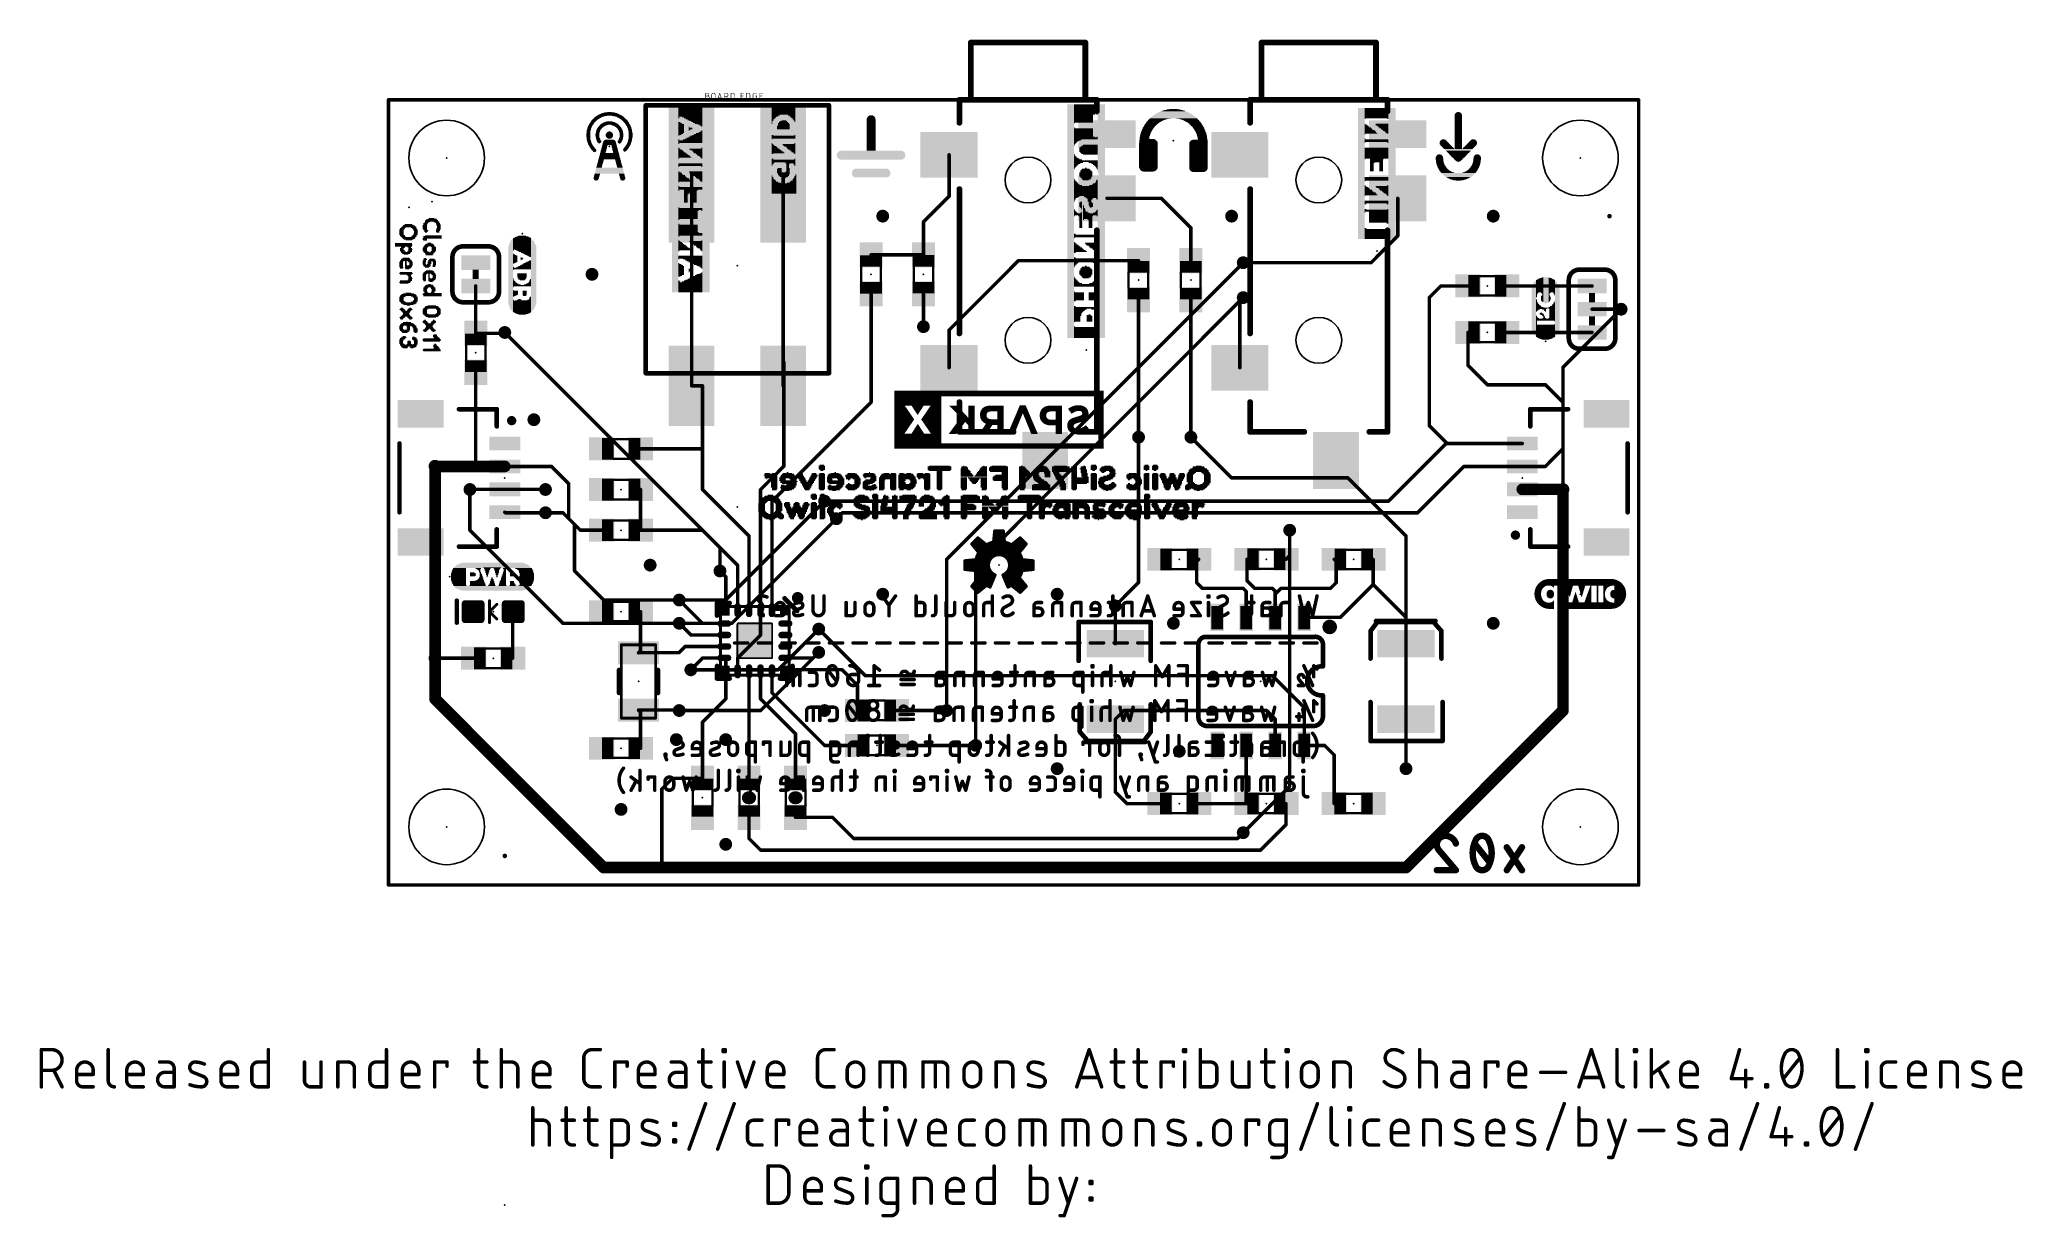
# Model space of a CAD drawing. Extents: x -15.2 to 71.4, y -14.5 to 36.9.
import ezdxf

# ---------------------------------------------------------------- set-up
doc = ezdxf.new("R2010")
doc.units = 0
for name, color, linetype in [('1', 12, 'CONTINUOUS'), ('16', 132, 'CONTINUOUS'), ('18', 110, 'CONTINUOUS'), ('20', 31, 'CONTINUOUS'), ('21', 41, 'CONTINUOUS'), ('22', 40, 'CONTINUOUS'), ('23', 53, 'CONTINUOUS'), ('24', 53, 'CONTINUOUS'), ('51', 53, 'CONTINUOUS')]:
    doc.layers.add(name, color=color, linetype=linetype)

# ---------------------------------------------------------------- blocks, each defined once
blk = doc.blocks.new('RECT')
blk.add_solid([(-0.5, -0.5), (0.5, -0.5), (-0.5, 0.5), (0.5, 0.5)])
blk = doc.blocks.new('RECT160000X160000R30')
at = {"const_width": 0.15}
blk.add_lwpolyline([(0.425, -0.35), (0.425, 0.35, 0.4142), (0.35, 0.425), (-0.35, 0.425, 0.4142), (-0.425, 0.35), (-0.425, -0.35, 0.4142), (-0.35, -0.425), (0.35, -0.425, 0.4142)], format="xyb", close=True, dxfattribs=at)
blk.add_solid([(-0.3754, -0.3754), (0.3754, -0.3754), (-0.3754, 0.3754), (0.3754, 0.3754)])
blk = doc.blocks.new('PIE')
at = {"const_width": 0.5}
blk.add_lwpolyline([(0, -0.25, 1), (0, 0.25, 1), (0, -0.25)], format="xyb", dxfattribs=at)
blk = doc.blocks.new('RECT44800X97600R95')
at = {"const_width": 0.133}
blk.add_lwpolyline([(0.0735, -0.172), (0.0735, 0.172, 0.4142), (0.007, 0.2385), (-0.007, 0.2385, 0.4142), (-0.0735, 0.172), (-0.0735, -0.172, 0.4142), (-0.007, -0.2385), (0.007, -0.2385, 0.4142)], format="xyb", close=True, dxfattribs=at)
blk.add_solid([(-0.0324, -0.1974), (0.0324, -0.1974), (-0.0324, 0.1974), (0.0324, 0.1974)])
blk = doc.blocks.new('RECT256000X256000R10')
at = {"const_width": 0.08}
blk.add_lwpolyline([(0.76, -0.72), (0.76, 0.72, 0.4142), (0.72, 0.76), (-0.72, 0.76, 0.4142), (-0.76, 0.72), (-0.76, -0.72, 0.4142), (-0.72, -0.76), (0.72, -0.76, 0.4142)], format="xyb", close=True, dxfattribs=at)
blk.add_solid([(-0.74, -0.74), (0.74, -0.74), (-0.74, 0.74), (0.74, 0.74)])
blk = doc.blocks.new('ROUNDV')
at = {"const_width": 0.5}
blk.add_lwpolyline([(0, -0.25, 1), (0, 0.25, 1), (0, -0.25)], format="xyb", dxfattribs=at)

msp = doc.modelspace()

# ---------------------------------------------------------------- linework, layer by layer
at = {"layer": '1'}
for points, const_width in [([(0, 34.29), (54.61, 34.29)], 0.1524), ([(0, 0), (0, 34.29)], 0.1524), ([(54.61, 34.29), (54.61, 0)], 0.1524), ([(24.49, 30.078), (24.49, 31.89)], 0.1524), ([(13.24, 21.801), (13.24, 31.051)], 0.1524), ([(17.24, 22.86), (17.24, 31.051)], 0.1524), ([(23.368, 28.956), (24.49, 30.078)], 0.1524), ([(33.764, 29.99), (31.39, 29.99)], 0.1524), ([(35.052, 28.702), (33.764, 29.99)], 0.1524), ([(44.09, 29.99), (44.09, 28.342)], 0.1524), ([(23.368, 27.52), (23.368, 28.956)], 0.1524), ([(35.052, 27.266), (35.052, 28.702)], 0.1524), ([(44.09, 28.342), (42.926, 27.178)], 0.1524), ([(21.082, 27.52), (23.368, 27.52)], 0.1524), ([(27.52, 27.266), (24.49, 24.236)], 0.1524), ([(32.766, 27.266), (27.52, 27.266)], 0.1524), ([(42.926, 27.178), (37.338, 27.178)], 0.1524), ([(3.81, 24.091), (3.81, 26.162)], 0.1524), ([(45.974, 26.162), (45.466, 25.654)], 0.1524), ([(47.156, 26.162), (45.974, 26.162)], 0.1524), ([(48.856, 26.162), (52.578, 26.162)], 0.1524), ([(21.082, 21.082), (21.082, 25.82)], 0.1524), ([(23.368, 25.82), (23.368, 24.384)], 0.1524), ([(32.766, 25.566), (32.766, 19.558)], 0.1524), ([(35.052, 25.566), (35.052, 19.558)], 0.1524), ([(37.19, 25.506), (37.338, 25.654)], 0.1524), ([(37.19, 22.59), (37.19, 25.506)], 0.1524), ([(45.466, 25.654), (45.466, 20.066)], 0.1524), ([(52.578, 25.146), (53.848, 25.146)], 0.1524), ([(24.49, 24.236), (24.49, 22.59)], 0.1524), ([(3.81, 24.091), (5.041, 24.091)], 0.1524), ([(5.041, 24.091), (5.08, 24.13)], 0.1524), ([(47.156, 24.13), (47.156, 22.694)], 0.1524), ([(48.856, 24.13), (52.578, 24.13)], 0.1524), ([(17.24, 21.801), (17.24, 22.86)], 0.1524), ([(17.272, 22.828), (17.24, 22.86)], 0.1524), ([(17.272, 18.288), (17.272, 22.828)], 0.1524), ([(48.006, 21.844), (47.156, 22.694)], 0.1524), ([(3.81, 22.391), (3.81, 18.28)], 0.1524), ([(13.716, 21.801), (13.24, 21.801)], 0.1524), ([(13.716, 19.05), (13.716, 21.801)], 0.1524), ([(50.546, 21.844), (48.006, 21.844)], 0.1524), ([(51.308, 21.082), (50.546, 21.844)], 0.1524), ([(16.752, 16.752), (21.082, 21.082)], 0.1524), ([(51.308, 19.05), (51.308, 21.082)], 0.1524), ([(45.466, 20.066), (46.252, 19.28)], 0.1524), ([(13.716, 19.05), (11.01, 19.05)], 0.1524), ([(13.716, 17.272), (13.716, 19.05)], 0.1524), ([(46.204, 19.28), (43.688, 16.764)], 0.1524), ([(46.252, 19.28), (46.204, 19.28)], 0.1524), ([(49.53, 19.28), (46.252, 19.28)], 0.1524), ([(50.538, 18.28), (51.308, 19.05)], 0.1524), ([(2.04, 18.28), (2.032, 18.288)], 0.508), ([(3.81, 18.28), (2.04, 18.28)], 0.508), ([(5.08, 18.28), (3.81, 18.28)], 0.508), ([(7.12, 18.28), (5.08, 18.28)], 0.1524), ([(7.874, 17.526), (7.12, 18.28)], 0.1524), ([(16.252, 17.268), (17.272, 18.288)], 0.1524), ([(46.982, 18.28), (44.958, 16.256)], 0.1524), ([(49.53, 18.28), (46.982, 18.28)], 0.1524), ([(49.53, 18.28), (50.538, 18.28)], 0.1524), ([(3.564, 17.28), (3.556, 17.272)], 0.1524), ([(5.08, 17.28), (3.564, 17.28)], 0.1524), ([(5.08, 17.28), (6.85, 17.28)], 0.1524), ([(6.85, 17.28), (6.858, 17.272)], 0.1524), ([(7.874, 16.002), (7.874, 17.526)], 0.1524), ([(11.01, 17.272), (11.01, 15.494)], 0.1524), ([(15.752, 15.236), (13.716, 17.272)], 0.1524), ([(16.252, 12.003), (16.252, 17.268)], 0.1524), ([(49.53, 17.28), (51.3, 17.28)], 0.508), ([(51.3, 17.28), (51.308, 17.272)], 0.508), ([(51.308, 17.272), (51.308, 7.62)], 0.508), ([(16.752, 12.003), (16.752, 16.752)], 0.1524), ([(43.688, 16.764), (19.05, 16.764)], 0.1524), ([(5.08, 16.28), (5.104, 16.256)], 0.1524), ([(5.104, 16.256), (6.858, 16.256)], 0.1524), ([(8.382, 15.494), (7.874, 16.002)], 0.1524), ([(19.8272, 16.256), (19.5656, 15.9944)], 0.1524), ([(44.958, 16.256), (19.8272, 16.256)], 0.1524), ([(9.31, 15.494), (8.382, 15.494)], 0.1524), ([(13.716, 15.494), (11.01, 15.494)], 0.1524), ([(15.252, 13.958), (13.716, 15.494)], 0.1524), ([(15.752, 12.003), (15.752, 15.236)], 0.1524), ([(39.37, 15.494), (39.37, 14.39)], 0.1524), ([(15.252, 12.003), (15.252, 13.958)], 0.1524), ([(35.306, 14.136), (35.394, 14.224)], 0.1524), ([(35.306, 13.208), (35.306, 14.136)], 0.1524), ([(37.504, 13.296), (37.504, 14.224)], 0.1524), ([(39.37, 14.39), (39.204, 14.224)], 0.1524), ([(41.402, 14.136), (41.314, 14.224)], 0.1524), ([(41.402, 13.208), (41.402, 14.136)], 0.1524), ([(43.014, 14.224), (43.014, 13.12)], 0.1524), ([(14.737, 13.457), (14.478, 13.716)], 0.1524), ([(14.737, 11.933), (14.737, 13.457)], 0.1524), ([(35.56, 12.954), (35.306, 13.208)], 0.1524), ([(37.338, 12.954), (35.56, 12.954)], 0.1524), ([(37.465, 12.827), (37.338, 12.954)], 0.1524), ([(37.846, 12.954), (37.504, 13.296)], 0.1524), ([(38.608, 12.954), (37.846, 12.954)], 0.1524), ([(38.735, 12.827), (38.608, 12.954)], 0.1524), ([(38.735, 12.7), (38.989, 12.954)], 0.1524), ([(38.989, 12.954), (41.148, 12.954)], 0.1524), ([(41.148, 12.954), (41.402, 13.208)], 0.1524), ([(43.014, 13.12), (41.584, 11.69)], 0.1524), ([(43.014, 13.12), (44.45, 11.684)], 0.1524), ([(13.716, 11.43), (12.7, 12.446)], 0.1524), ([(31.75, 12.192), (31.75, 10.54)], 0.1524), ([(37.465, 11.69), (37.465, 12.827)], 0.1524), ([(38.735, 12.7), (38.735, 12.827)], 0.1524), ([(38.735, 11.69), (38.735, 12.7)], 0.1524), ([(5.422, 11.911), (5.449, 11.938)], 0.1524), ([(5.422, 9.906), (5.422, 11.911)], 0.1524), ([(11.01, 11.938), (11.01, 10.228)], 0.1524), ([(13.212, 10.918), (12.7, 11.43)], 0.1524), ([(14.655, 11.43), (13.716, 11.43)], 0.1524), ([(14.667, 11.418), (14.655, 11.43)], 0.1524), ([(16.252, 12.003), (16.252, 10.918)], 0.1524), ([(41.584, 11.69), (40.005, 11.69)], 0.1524), ([(44.45, 11.684), (44.45, 10.54)], 0.1524), ([(12.958, 10.418), (12.69, 10.15)], 0.1524), ([(14.667, 10.418), (12.958, 10.418)], 0.1524), ([(14.667, 10.918), (13.212, 10.918)], 0.1524), ([(15.252, 9.918), (16.002, 10.668)], 0.1524), ([(16.252, 10.918), (16.002, 10.668)], 0.1524), ([(20.828, 9.144), (18.796, 11.176)], 0.1524), ([(2.032, 8.128), (2.032, 9.906)], 0.508), ([(2.032, 9.906), (3.722, 9.906)], 0.1524), ([(10.932, 10.15), (10.922, 10.14)], 0.1524), ([(11.01, 10.228), (10.932, 10.15)], 0.1524), ([(12.69, 10.15), (10.932, 10.15)], 0.1524), ([(13.208, 9.398), (13.728, 9.918)], 0.1524), ([(13.728, 9.918), (14.667, 9.918)], 0.1524), ([(14.667, 9.918), (14.737, 9.848)], 0.1524), ([(14.737, 9.848), (14.737, 9.403)], 0.1524), ([(15.252, 9.333), (15.252, 9.918)], 0.1524), ([(18.554, 9.918), (17.337, 9.918)], 0.1524), ([(18.796, 10.16), (18.554, 9.918)], 0.1524), ([(14.737, 9.403), (14.737, 8.133)], 0.1524), ([(15.752, 9.333), (15.748, 9.329)], 0.1524), ([(15.748, 9.329), (15.748, 4.66)], 0.1524), ([(16.252, 9.333), (16.252, 8.132)], 0.1524), ([(16.752, 9.333), (16.752, 8.394)], 0.1524), ([(17.267, 9.403), (19.807, 9.403)], 0.1524), ([(19.807, 9.403), (20.486, 8.724)], 0.1524), ([(20.486, 8.724), (20.486, 7.62)], 0.1524), ([(38.608, 9.144), (20.828, 9.144)], 0.1524), ([(40.005, 7.747), (38.608, 9.144)], 0.1524), ([(9.398, 0.762), (2.032, 8.128)], 0.508), ([(14.737, 8.133), (13.716, 7.112)], 0.1524), ([(16.252, 8.132), (17.78, 6.604)], 0.1524), ([(16.752, 8.394), (19.05, 6.096)], 0.1524), ([(40.005, 6.09), (40.005, 7.747)], 0.1524), ([(51.308, 7.62), (44.45, 0.762)], 0.508), ([(11.01, 7.552), (10.922, 7.64)], 0.1524), ([(10.922, 7.64), (12.68, 7.64)], 0.1524), ([(11.01, 5.969), (11.01, 7.552)], 0.1524), ([(12.68, 7.64), (12.7, 7.62)], 0.1524), ([(13.716, 7.112), (13.716, 4.66)], 0.1524), ([(24.384, 7.62), (22.186, 7.62)], 0.1524), ([(32.13, 7.62), (31.75, 7.24)], 0.1524), ([(31.75, 7.24), (31.75, 4.064)], 0.1524), ([(38.354, 7.62), (32.13, 7.62)], 0.1524), ([(38.735, 7.239), (38.354, 7.62)], 0.1524), ([(38.735, 6.09), (38.735, 7.239)], 0.1524), ([(44.45, 5.08), (44.45, 7.24)], 0.1524), ([(17.78, 6.604), (17.78, 4.66)], 0.1524), ([(19.05, 6.096), (20.486, 6.096)], 0.1524), ([(25.654, 6.096), (22.186, 6.096)], 0.1524), ([(37.465, 6.09), (37.465, 3.595)], 0.1524), ([(40.011, 6.096), (40.005, 6.09)], 0.1524), ([(40.894, 6.096), (40.011, 6.096)], 0.1524), ([(41.314, 5.676), (40.894, 6.096)], 0.1524), ([(41.314, 3.556), (41.314, 5.676)], 0.1524), ([(12.407, 4.66), (11.938, 4.191)], 0.1524), ([(13.716, 4.66), (12.407, 4.66)], 0.1524), ([(11.938, 4.191), (11.938, 0.889)], 0.1524), ([(31.75, 4.064), (32.258, 3.556)], 0.1524), ([(32.258, 3.556), (33.694, 3.556)], 0.1524), ([(37.504, 3.556), (35.394, 3.556)], 0.1524), ([(37.465, 3.595), (37.504, 3.556)], 0.1524), ([(39.204, 3.556), (39.204, 2.628)], 0.1524), ([(15.748, 2.032), (15.748, 2.96)], 0.1524), ([(17.78, 2.96), (19.392, 2.96)], 0.1524), ([(19.392, 2.96), (20.32, 2.032)], 0.1524), ([(39.204, 2.628), (38.1, 1.524)], 0.1524), ([(16.256, 1.524), (15.748, 2.032)], 0.1524), ([(20.32, 2.032), (37.084, 2.032)], 0.1524), ([(37.084, 2.032), (37.338, 2.286)], 0.1524), ([(12.065, 0.762), (9.398, 0.762)], 0.508), ([(44.45, 0.762), (12.065, 0.762)], 0.508), ([(11.938, 0.889), (12.065, 0.762)], 0.1524), ([(38.1, 1.524), (16.256, 1.524)], 0.1524), ([(54.61, 0), (0, 0)], 0.1524)]:
    msp.add_lwpolyline(points, dxfattribs=dict(at, const_width=const_width))
for points, const_width in [([(0, 34.3281, 1), (0, 34.2519)], 0.0762), ([(0.0381, 34.29, 1), (-0.0381, 34.29)], 0.0762), ([(54.6481, 34.29, 1), (54.5719, 34.29)], 0.0762), ([(54.61, 34.2519, 1), (54.61, 34.3281)], 0.0762), ([(24.5281, 31.89, 1), (24.4519, 31.89)], 0.0762), ([(13.2781, 31.051, 1), (13.2019, 31.051)], 0.0762), ([(17.2781, 31.051, 1), (17.2019, 31.051)], 0.0762), ([(24.4519, 30.078, 1), (24.5281, 30.078)], 0.0762), ([(24.5169, 30.0511, 1), (24.4631, 30.1049)], 0.0762), ([(31.39, 30.0281, 1), (31.39, 29.9519)], 0.0762), ([(33.7909, 30.0169, 1), (33.7371, 29.9631)], 0.0762), ([(33.764, 29.9519, 1), (33.764, 30.0281)], 0.0762), ([(44.1281, 29.99, 1), (44.0519, 29.99)], 0.0762), ([(23.4061, 28.956, 1), (23.3299, 28.956)], 0.0762), ([(23.3411, 28.9829, 1), (23.3949, 28.9291)], 0.0762), ([(35.0901, 28.702, 1), (35.0139, 28.702)], 0.0762), ([(35.0251, 28.6751, 1), (35.0789, 28.7289)], 0.0762), ([(44.0519, 28.342, 1), (44.1281, 28.342)], 0.0762), ([(44.1169, 28.3151, 1), (44.0631, 28.3689)], 0.0762), ([(21.082, 27.5581, 1), (21.082, 27.4819)], 0.0762), ([(23.3299, 27.52, 1), (23.4061, 27.52)], 0.0762), ([(23.368, 27.4819, 1), (23.368, 27.5581)], 0.0762), ([(27.52, 27.3041, 1), (27.52, 27.2279)], 0.0762), ([(27.5469, 27.2391, 1), (27.4931, 27.2929)], 0.0762), ([(32.766, 27.2279, 1), (32.766, 27.3041)], 0.0762), ([(35.0139, 27.266, 1), (35.0901, 27.266)], 0.0762), ([(37.338, 27.2161, 1), (37.338, 27.1399)], 0.0762), ([(42.8991, 27.2049, 1), (42.9529, 27.1511)], 0.0762), ([(42.926, 27.1399, 1), (42.926, 27.2161)], 0.0762), ([(3.8481, 26.162, 1), (3.7719, 26.162)], 0.0762), ([(45.974, 26.2001, 1), (45.974, 26.1239)], 0.0762), ([(46.0009, 26.1351, 1), (45.9471, 26.1889)], 0.0762), ([(47.156, 26.1239, 1), (47.156, 26.2001)], 0.0762), ([(48.856, 26.2001, 1), (48.856, 26.1239)], 0.0762), ([(52.578, 26.1239, 1), (52.578, 26.2001)], 0.0762), ([(21.1201, 25.82, 1), (21.0439, 25.82)], 0.0762), ([(23.4061, 25.82, 1), (23.3299, 25.82)], 0.0762), ([(32.8041, 25.566, 1), (32.7279, 25.566)], 0.0762), ([(35.0901, 25.566, 1), (35.0139, 25.566)], 0.0762), ([(37.2281, 25.506, 1), (37.1519, 25.506)], 0.0762), ([(37.1631, 25.5329, 1), (37.2169, 25.4791)], 0.0762), ([(37.3649, 25.6271, 1), (37.3111, 25.6809)], 0.0762), ([(45.5041, 25.654, 1), (45.4279, 25.654)], 0.0762), ([(45.4391, 25.6809, 1), (45.4929, 25.6271)], 0.0762), ([(52.578, 25.1841, 1), (52.578, 25.1079)], 0.0762), ([(53.848, 25.1079, 1), (53.848, 25.1841)], 0.0762), ([(23.3299, 24.384, 1), (23.4061, 24.384)], 0.0762), ([(24.5281, 24.236, 1), (24.4519, 24.236)], 0.0762), ([(24.4631, 24.2629, 1), (24.5169, 24.2091)], 0.0762), ([(3.81, 24.1291, 1), (3.81, 24.0529)], 0.0762), ([(3.7719, 24.091, 1), (3.8481, 24.091)], 0.0762), ([(5.0141, 24.1179, 1), (5.0679, 24.0641)], 0.0762), ([(5.041, 24.0529, 1), (5.041, 24.1291)], 0.0762), ([(5.1069, 24.1031, 1), (5.0531, 24.1569)], 0.0762), ([(47.1941, 24.13, 1), (47.1179, 24.13)], 0.0762), ([(48.856, 24.1681, 1), (48.856, 24.0919)], 0.0762), ([(52.578, 24.0919, 1), (52.578, 24.1681)], 0.0762), ([(17.2781, 22.86, 1), (17.2019, 22.86)], 0.0762), ([(17.2019, 22.86, 1), (17.2781, 22.86)], 0.0762), ([(17.2669, 22.8869, 1), (17.2131, 22.8331)], 0.0762), ([(17.3101, 22.828, 1), (17.2339, 22.828)], 0.0762), ([(17.2451, 22.8011, 1), (17.2989, 22.8549)], 0.0762), ([(24.4519, 22.59, 1), (24.5281, 22.59)], 0.0762), ([(37.1519, 22.59, 1), (37.2281, 22.59)], 0.0762), ([(47.1179, 22.694, 1), (47.1941, 22.694)], 0.0762), ([(47.1829, 22.7209, 1), (47.1291, 22.6671)], 0.0762), ([(3.8481, 22.391, 1), (3.7719, 22.391)], 0.0762), ([(13.24, 21.8391, 1), (13.24, 21.7629)], 0.0762), ([(13.2019, 21.801, 1), (13.2781, 21.801)], 0.0762), ([(13.7541, 21.801, 1), (13.6779, 21.801)], 0.0762), ([(13.716, 21.7629, 1), (13.716, 21.8391)], 0.0762), ([(17.2019, 21.801, 1), (17.2781, 21.801)], 0.0762), ([(48.006, 21.8821, 1), (48.006, 21.8059)], 0.0762), ([(47.9791, 21.8171, 1), (48.0329, 21.8709)], 0.0762), ([(50.5729, 21.8709, 1), (50.5191, 21.8171)], 0.0762), ([(50.546, 21.8059, 1), (50.546, 21.8821)], 0.0762), ([(21.0439, 21.082, 1), (21.1201, 21.082)], 0.0762), ([(21.1089, 21.0551, 1), (21.0551, 21.1089)], 0.0762), ([(51.3461, 21.082, 1), (51.2699, 21.082)], 0.0762), ([(51.2811, 21.0551, 1), (51.3349, 21.1089)], 0.0762), ([(45.4279, 20.066, 1), (45.5041, 20.066)], 0.0762), ([(45.4929, 20.0929, 1), (45.4391, 20.0391)], 0.0762), ([(11.01, 19.0881, 1), (11.01, 19.0119)], 0.0762), ([(13.7541, 19.05, 1), (13.6779, 19.05)], 0.0762), ([(13.6779, 19.05, 1), (13.7541, 19.05)], 0.0762), ([(13.716, 19.0119, 1), (13.716, 19.0881)], 0.0762), ([(32.7279, 19.558, 1), (32.8041, 19.558)], 0.0762), ([(35.0139, 19.558, 1), (35.0901, 19.558)], 0.0762), ([(46.204, 19.3181, 1), (46.204, 19.2419)], 0.0762), ([(46.2309, 19.2531, 1), (46.1771, 19.3069)], 0.0762), ([(46.252, 19.3181, 1), (46.252, 19.2419)], 0.0762), ([(46.2251, 19.2531, 1), (46.2789, 19.3069)], 0.0762), ([(46.252, 19.2419, 1), (46.252, 19.3181)], 0.0762), ([(49.53, 19.2419, 1), (49.53, 19.3181)], 0.0762), ([(51.2699, 19.05, 1), (51.3461, 19.05)], 0.0762), ([(51.3349, 19.0231, 1), (51.2811, 19.0769)], 0.0762), ([(2.1218, 18.3778, 1), (1.9422, 18.1982)], 0.254), ([(2.04, 18.407, 1), (2.04, 18.153)], 0.254), ([(1.9502, 18.1902, 1), (2.1298, 18.3698)], 0.254), ([(3.81, 18.407, 1), (3.81, 18.153)], 0.254), ([(3.81, 18.153, 1), (3.81, 18.407)], 0.254), ([(3.7719, 18.28, 1), (3.8481, 18.28)], 0.0762), ([(5.08, 18.153, 1), (5.08, 18.407)], 0.254), ([(5.08, 18.3181, 1), (5.08, 18.2419)], 0.0762), ([(7.1469, 18.3069, 1), (7.0931, 18.2531)], 0.0762), ([(7.12, 18.2419, 1), (7.12, 18.3181)], 0.0762), ([(17.2339, 18.288, 1), (17.3101, 18.288)], 0.0762), ([(17.2989, 18.2611, 1), (17.2451, 18.3149)], 0.0762), ([(46.982, 18.3181, 1), (46.982, 18.2419)], 0.0762), ([(47.0089, 18.2531, 1), (46.9551, 18.3069)], 0.0762), ([(49.53, 18.3181, 1), (49.53, 18.2419)], 0.0762), ([(49.53, 18.2419, 1), (49.53, 18.3181)], 0.0762), ([(50.5111, 18.3069, 1), (50.5649, 18.2531)], 0.0762), ([(50.538, 18.2419, 1), (50.538, 18.3181)], 0.0762), ([(3.5291, 17.2989, 1), (3.5829, 17.2451)], 0.0762), ([(3.564, 17.3181, 1), (3.564, 17.2419)], 0.0762), ([(3.5909, 17.2531, 1), (3.5371, 17.3069)], 0.0762), ([(5.08, 17.3181, 1), (5.08, 17.2419)], 0.0762), ([(5.08, 17.2419, 1), (5.08, 17.3181)], 0.0762), ([(6.8769, 17.3069, 1), (6.8231, 17.2531)], 0.0762), ([(6.8311, 17.2451, 1), (6.8849, 17.2989)], 0.0762), ([(6.85, 17.2419, 1), (6.85, 17.3181)], 0.0762), ([(7.9121, 17.526, 1), (7.8359, 17.526)], 0.0762), ([(7.8471, 17.4991, 1), (7.9009, 17.5529)], 0.0762), ([(11.0481, 17.272, 1), (10.9719, 17.272)], 0.0762), ([(13.7429, 17.2989, 1), (13.6891, 17.2451)], 0.0762), ([(16.2901, 17.268, 1), (16.2139, 17.268)], 0.0762), ([(16.2251, 17.2949, 1), (16.2789, 17.2411)], 0.0762), ([(49.53, 17.407, 1), (49.53, 17.153)], 0.254), ([(51.3898, 17.3698, 1), (51.2102, 17.1902)], 0.254), ([(51.435, 17.272, 1), (51.181, 17.272)], 0.254), ([(51.2182, 17.1822, 1), (51.3978, 17.3618)], 0.254), ([(51.3, 17.153, 1), (51.3, 17.407)], 0.254), ([(13.6779, 17.272, 1), (13.7541, 17.272)], 0.0762), ([(16.7901, 16.752, 1), (16.7139, 16.752)], 0.0762), ([(16.7251, 16.7789, 1), (16.7789, 16.7251)], 0.0762), ([(19.05, 16.8021, 1), (19.05, 16.7259)], 0.0762), ([(43.6611, 16.7909, 1), (43.7149, 16.7371)], 0.0762), ([(43.688, 16.7259, 1), (43.688, 16.8021)], 0.0762), ([(5.1069, 16.3069, 1), (5.0531, 16.2531)], 0.0762), ([(5.104, 16.2941, 1), (5.104, 16.2179)], 0.0762), ([(5.0771, 16.2291, 1), (5.1309, 16.2829)], 0.0762), ([(6.858, 16.2179, 1), (6.858, 16.2941)], 0.0762), ([(7.8359, 16.002, 1), (7.9121, 16.002)], 0.0762), ([(7.9009, 16.0289, 1), (7.8471, 15.9751)], 0.0762), ([(19.5387, 16.0213, 1), (19.5926, 15.9674)], 0.0762), ([(19.8272, 16.2941, 1), (19.8272, 16.2179)], 0.0762), ([(19.8542, 16.2291, 1), (19.8003, 16.2829)], 0.0762), ([(44.9311, 16.2829, 1), (44.9849, 16.2291)], 0.0762), ([(44.958, 16.2179, 1), (44.958, 16.2941)], 0.0762), ([(8.382, 15.5321, 1), (8.382, 15.4559)], 0.0762), ([(8.3551, 15.4671, 1), (8.4089, 15.5209)], 0.0762), ([(9.31, 15.4559, 1), (9.31, 15.5321)], 0.0762), ([(11.01, 15.5321, 1), (11.01, 15.4559)], 0.0762), ([(10.9719, 15.494, 1), (11.0481, 15.494)], 0.0762), ([(13.7429, 15.5209, 1), (13.6891, 15.4671)], 0.0762), ([(13.716, 15.4559, 1), (13.716, 15.5321)], 0.0762), ([(15.7901, 15.236, 1), (15.7139, 15.236)], 0.0762), ([(15.7251, 15.2091, 1), (15.7789, 15.2629)], 0.0762), ([(39.4081, 15.494, 1), (39.3319, 15.494)], 0.0762), ([(15.2901, 13.958, 1), (15.2139, 13.958)], 0.0762), ([(15.2251, 13.9311, 1), (15.2789, 13.9849)], 0.0762), ([(35.3441, 14.136, 1), (35.2679, 14.136)], 0.0762), ([(35.2791, 14.1629, 1), (35.3329, 14.1091)], 0.0762), ([(35.4209, 14.1971, 1), (35.3671, 14.2509)], 0.0762), ([(37.5421, 14.224, 1), (37.4659, 14.224)], 0.0762), ([(39.1771, 14.2509, 1), (39.2309, 14.1971)], 0.0762), ([(39.3319, 14.39, 1), (39.4081, 14.39)], 0.0762), ([(39.3969, 14.3631, 1), (39.3431, 14.4169)], 0.0762), ([(41.3409, 14.2509, 1), (41.2871, 14.1971)], 0.0762), ([(41.4401, 14.136, 1), (41.3639, 14.136)], 0.0762), ([(41.3751, 14.1091, 1), (41.4289, 14.1629)], 0.0762), ([(43.0521, 14.224, 1), (42.9759, 14.224)], 0.0762), ([(14.5049, 13.7429, 1), (14.4511, 13.6891)], 0.0762), ([(14.7751, 13.457, 1), (14.6989, 13.457)], 0.0762), ([(14.7101, 13.4301, 1), (14.7639, 13.4839)], 0.0762), ([(35.2679, 13.208, 1), (35.3441, 13.208)], 0.0762), ([(35.3329, 13.2349, 1), (35.2791, 13.1811)], 0.0762), ([(35.56, 12.9921, 1), (35.56, 12.9159)], 0.0762), ([(35.5331, 12.9271, 1), (35.5869, 12.9809)], 0.0762), ([(37.3649, 12.9809, 1), (37.3111, 12.9271)], 0.0762), ([(37.338, 12.9159, 1), (37.338, 12.9921)], 0.0762), ([(37.4659, 13.296, 1), (37.5421, 13.296)], 0.0762), ([(37.5309, 13.3229, 1), (37.4771, 13.2691)], 0.0762), ([(37.846, 12.9921, 1), (37.846, 12.9159)], 0.0762), ([(37.8191, 12.9271, 1), (37.8729, 12.9809)], 0.0762), ([(38.6349, 12.9809, 1), (38.5811, 12.9271)], 0.0762), ([(38.608, 12.9159, 1), (38.608, 12.9921)], 0.0762), ([(38.989, 12.9921, 1), (38.989, 12.9159)], 0.0762), ([(39.0159, 12.9271, 1), (38.9621, 12.9809)], 0.0762), ([(41.1211, 12.9809, 1), (41.1749, 12.9271)], 0.0762), ([(41.148, 12.9159, 1), (41.148, 12.9921)], 0.0762), ([(41.3639, 13.208, 1), (41.4401, 13.208)], 0.0762), ([(41.4289, 13.1811, 1), (41.3751, 13.2349)], 0.0762), ([(42.9759, 13.12, 1), (43.0521, 13.12)], 0.0762), ([(43.0409, 13.1469, 1), (42.9871, 13.0931)], 0.0762), ([(43.0409, 13.0931, 1), (42.9871, 13.1469)], 0.0762), ([(12.7269, 12.4729, 1), (12.6731, 12.4191)], 0.0762), ([(31.7881, 12.192, 1), (31.7119, 12.192)], 0.0762), ([(37.5031, 12.827, 1), (37.4269, 12.827)], 0.0762), ([(37.4381, 12.8001, 1), (37.4919, 12.8539)], 0.0762), ([(38.7731, 12.827, 1), (38.6969, 12.827)], 0.0762), ([(38.7731, 12.7, 1), (38.6969, 12.7)], 0.0762), ([(38.6969, 12.7, 1), (38.7731, 12.7)], 0.0762), ([(38.7081, 12.7269, 1), (38.7619, 12.6731)], 0.0762), ([(38.7081, 12.8001, 1), (38.7619, 12.8539)], 0.0762), ([(5.4601, 11.911, 1), (5.3839, 11.911)], 0.0762), ([(5.3951, 11.9379, 1), (5.4489, 11.8841)], 0.0762), ([(5.4759, 11.9111, 1), (5.4221, 11.9649)], 0.0762), ([(11.0481, 11.938, 1), (10.9719, 11.938)], 0.0762), ([(12.7269, 11.4569, 1), (12.6731, 11.4031)], 0.0762), ([(13.716, 11.4681, 1), (13.716, 11.3919)], 0.0762), ([(13.6891, 11.4031, 1), (13.7429, 11.4569)], 0.0762), ([(14.6819, 11.4569, 1), (14.6281, 11.4031)], 0.0762), ([(14.6401, 11.3911, 1), (14.6939, 11.4449)], 0.0762), ([(14.655, 11.3919, 1), (14.655, 11.4681)], 0.0762), ([(14.6989, 11.933, 1), (14.7751, 11.933)], 0.0762), ([(15.2139, 12.003, 1), (15.2901, 12.003)], 0.0762), ([(15.7139, 12.003, 1), (15.7901, 12.003)], 0.0762), ([(16.2901, 12.003, 1), (16.2139, 12.003)], 0.0762), ([(16.2139, 12.003, 1), (16.2901, 12.003)], 0.0762), ([(16.7139, 12.003, 1), (16.7901, 12.003)], 0.0762), ([(37.4269, 11.69, 1), (37.5031, 11.69)], 0.0762), ([(38.6969, 11.69, 1), (38.7731, 11.69)], 0.0762), ([(40.005, 11.7281, 1), (40.005, 11.6519)], 0.0762), ([(41.5571, 11.7169, 1), (41.6109, 11.6631)], 0.0762), ([(41.584, 11.6519, 1), (41.584, 11.7281)], 0.0762), ([(44.4881, 11.684, 1), (44.4119, 11.684)], 0.0762), ([(44.4231, 11.6571, 1), (44.4769, 11.7109)], 0.0762), ([(12.958, 10.4561, 1), (12.958, 10.3799)], 0.0762), ([(12.9849, 10.3911, 1), (12.9311, 10.4449)], 0.0762), ([(13.212, 10.9561, 1), (13.212, 10.8799)], 0.0762), ([(13.1851, 10.8911, 1), (13.2389, 10.9449)], 0.0762), ([(14.667, 10.8799, 1), (14.667, 10.9561)], 0.0762), ([(14.667, 10.3799, 1), (14.667, 10.4561)], 0.0762), ([(15.9751, 10.6949, 1), (16.0289, 10.6411)], 0.0762), ([(16.0289, 10.6411, 1), (15.9751, 10.6949)], 0.0762), ([(16.2139, 10.918, 1), (16.2901, 10.918)], 0.0762), ([(16.2789, 10.8911, 1), (16.2251, 10.9449)], 0.0762), ([(18.8229, 11.2029, 1), (18.7691, 11.1491)], 0.0762), ([(31.7119, 10.54, 1), (31.7881, 10.54)], 0.0762), ([(44.4119, 10.54, 1), (44.4881, 10.54)], 0.0762), ([(2.159, 9.906, 1), (1.905, 9.906)], 0.254), ([(2.032, 9.9441, 1), (2.032, 9.8679)], 0.0762), ([(3.722, 9.8679, 1), (3.722, 9.9441)], 0.0762), ([(5.3839, 9.906, 1), (5.4601, 9.906)], 0.0762), ([(10.8951, 10.1669, 1), (10.9489, 10.1131)], 0.0762), ([(10.932, 10.1881, 1), (10.932, 10.1119)], 0.0762), ([(10.9051, 10.1769, 1), (10.9589, 10.1231)], 0.0762), ([(10.9589, 10.1231, 1), (10.9051, 10.1769)], 0.0762), ([(10.9719, 10.228, 1), (11.0481, 10.228)], 0.0762), ([(11.0369, 10.2011, 1), (10.9831, 10.2549)], 0.0762), ([(12.6631, 10.1769, 1), (12.7169, 10.1231)], 0.0762), ([(12.69, 10.1119, 1), (12.69, 10.1881)], 0.0762), ([(13.728, 9.9561, 1), (13.728, 9.8799)], 0.0762), ([(13.7549, 9.8911, 1), (13.7011, 9.9449)], 0.0762), ([(14.6939, 9.9449, 1), (14.6401, 9.8911)], 0.0762), ([(14.667, 9.8799, 1), (14.667, 9.9561)], 0.0762), ([(14.7751, 9.848, 1), (14.6989, 9.848)], 0.0762), ([(14.7101, 9.8211, 1), (14.7639, 9.8749)], 0.0762), ([(15.2901, 9.918, 1), (15.2139, 9.918)], 0.0762), ([(15.2251, 9.9449, 1), (15.2789, 9.8911)], 0.0762), ([(17.337, 9.9561, 1), (17.337, 9.8799)], 0.0762), ([(18.5271, 9.9449, 1), (18.5809, 9.8911)], 0.0762), ([(18.554, 9.8799, 1), (18.554, 9.9561)], 0.0762), ([(18.8229, 10.1331, 1), (18.7691, 10.1869)], 0.0762), ([(13.1811, 9.4249, 1), (13.2349, 9.3711)], 0.0762), ([(14.7751, 9.403, 1), (14.6989, 9.403)], 0.0762), ([(14.6989, 9.403, 1), (14.7751, 9.403)], 0.0762), ([(15.2139, 9.333, 1), (15.2901, 9.333)], 0.0762), ([(15.7861, 9.329, 1), (15.7099, 9.329)], 0.0762), ([(15.7211, 9.3559, 1), (15.7749, 9.3021)], 0.0762), ([(15.7789, 9.3061, 1), (15.7251, 9.3599)], 0.0762), ([(16.2901, 9.333, 1), (16.2139, 9.333)], 0.0762), ([(16.7901, 9.333, 1), (16.7139, 9.333)], 0.0762), ([(17.267, 9.4411, 1), (17.267, 9.3649)], 0.0762), ([(19.8339, 9.4299, 1), (19.7801, 9.3761)], 0.0762), ([(19.807, 9.3649, 1), (19.807, 9.4411)], 0.0762), ([(20.5241, 8.724, 1), (20.4479, 8.724)], 0.0762), ([(20.4591, 8.6971, 1), (20.5129, 8.7509)], 0.0762), ([(20.828, 9.1821, 1), (20.828, 9.1059)], 0.0762), ([(20.8011, 9.1171, 1), (20.8549, 9.1709)], 0.0762), ([(38.6349, 9.1709, 1), (38.5811, 9.1171)], 0.0762), ([(38.608, 9.1059, 1), (38.608, 9.1821)], 0.0762), ([(2.1218, 8.2178, 1), (1.9422, 8.0382)], 0.254), ([(1.905, 8.128, 1), (2.159, 8.128)], 0.254), ([(14.6989, 8.133, 1), (14.7751, 8.133)], 0.0762), ([(14.7639, 8.1061, 1), (14.7101, 8.1599)], 0.0762), ([(16.2139, 8.132, 1), (16.2901, 8.132)], 0.0762), ([(16.2789, 8.1589, 1), (16.2251, 8.1051)], 0.0762), ([(16.7139, 8.394, 1), (16.7901, 8.394)], 0.0762), ([(16.7789, 8.4209, 1), (16.7251, 8.3671)], 0.0762), ([(40.0431, 7.747, 1), (39.9669, 7.747)], 0.0762), ([(39.9781, 7.7201, 1), (40.0319, 7.7739)], 0.0762), ([(51.3978, 7.5302, 1), (51.2182, 7.7098)], 0.254), ([(10.922, 7.6781, 1), (10.922, 7.6019)], 0.0762), ([(10.9489, 7.6669, 1), (10.8951, 7.6131)], 0.0762), ([(11.0481, 7.552, 1), (10.9719, 7.552)], 0.0762), ([(10.9831, 7.5251, 1), (11.0369, 7.5789)], 0.0762), ([(12.7069, 7.6669, 1), (12.6531, 7.6131)], 0.0762), ([(12.6731, 7.5931, 1), (12.7269, 7.6469)], 0.0762), ([(12.68, 7.6019, 1), (12.68, 7.6781)], 0.0762), ([(13.7541, 7.112, 1), (13.6779, 7.112)], 0.0762), ([(13.6891, 7.1389, 1), (13.7429, 7.0851)], 0.0762), ([(20.4479, 7.62, 1), (20.5241, 7.62)], 0.0762), ([(22.186, 7.6581, 1), (22.186, 7.5819)], 0.0762), ([(24.384, 7.5819, 1), (24.384, 7.6581)], 0.0762), ([(31.7881, 7.24, 1), (31.7119, 7.24)], 0.0762), ([(31.7231, 7.2669, 1), (31.7769, 7.2131)], 0.0762), ([(32.13, 7.6581, 1), (32.13, 7.5819)], 0.0762), ([(32.1569, 7.5931, 1), (32.1031, 7.6469)], 0.0762), ([(38.3809, 7.6469, 1), (38.3271, 7.5931)], 0.0762), ([(38.354, 7.5819, 1), (38.354, 7.6581)], 0.0762), ([(38.7731, 7.239, 1), (38.6969, 7.239)], 0.0762), ([(38.7081, 7.2121, 1), (38.7619, 7.2659)], 0.0762), ([(44.4881, 7.24, 1), (44.4119, 7.24)], 0.0762), ([(51.181, 7.62, 1), (51.435, 7.62)], 0.254), ([(17.8181, 6.604, 1), (17.7419, 6.604)], 0.0762), ([(17.7531, 6.5771, 1), (17.8069, 6.6309)], 0.0762), ([(19.05, 6.1341, 1), (19.05, 6.0579)], 0.0762), ([(19.0231, 6.0691, 1), (19.0769, 6.1229)], 0.0762), ([(20.486, 6.0579, 1), (20.486, 6.1341)], 0.0762), ([(22.186, 6.1341, 1), (22.186, 6.0579)], 0.0762), ([(25.654, 6.0579, 1), (25.654, 6.1341)], 0.0762), ([(37.5031, 6.09, 1), (37.4269, 6.09)], 0.0762), ([(38.6969, 6.09, 1), (38.7731, 6.09)], 0.0762), ([(39.9669, 6.09, 1), (40.0431, 6.09)], 0.0762), ([(39.9781, 6.1169, 1), (40.0319, 6.0631)], 0.0762), ([(40.011, 6.1341, 1), (40.011, 6.0579)], 0.0762), ([(40.0379, 6.0691, 1), (39.9841, 6.1229)], 0.0762), ([(40.9209, 6.1229, 1), (40.8671, 6.0691)], 0.0762), ([(40.894, 6.0579, 1), (40.894, 6.1341)], 0.0762), ([(10.9719, 5.969, 1), (11.0481, 5.969)], 0.0762), ([(41.3521, 5.676, 1), (41.2759, 5.676)], 0.0762), ([(41.2871, 5.6491, 1), (41.3409, 5.7029)], 0.0762), ([(12.407, 4.6981, 1), (12.407, 4.6219)], 0.0762), ([(12.4339, 4.6331, 1), (12.3801, 4.6869)], 0.0762), ([(13.6779, 4.66, 1), (13.7541, 4.66)], 0.0762), ([(13.716, 4.6219, 1), (13.716, 4.6981)], 0.0762), ([(15.7099, 4.66, 1), (15.7861, 4.66)], 0.0762), ([(17.7419, 4.66, 1), (17.8181, 4.66)], 0.0762), ([(44.4119, 5.08, 1), (44.4881, 5.08)], 0.0762), ([(11.9761, 4.191, 1), (11.8999, 4.191)], 0.0762), ([(11.9111, 4.2179, 1), (11.9649, 4.1641)], 0.0762), ([(31.7119, 4.064, 1), (31.7881, 4.064)], 0.0762), ([(31.7769, 4.0909, 1), (31.7231, 4.0371)], 0.0762), ([(32.258, 3.5941, 1), (32.258, 3.5179)], 0.0762), ([(32.2311, 3.5291, 1), (32.2849, 3.5829)], 0.0762), ([(33.694, 3.5179, 1), (33.694, 3.5941)], 0.0762), ([(35.394, 3.5941, 1), (35.394, 3.5179)], 0.0762), ([(37.4269, 3.595, 1), (37.5031, 3.595)], 0.0762), ([(37.4919, 3.6219, 1), (37.4381, 3.5681)], 0.0762), ([(37.4771, 3.5291, 1), (37.5309, 3.5829)], 0.0762), ([(37.504, 3.5179, 1), (37.504, 3.5941)], 0.0762), ([(39.2421, 3.556, 1), (39.1659, 3.556)], 0.0762), ([(41.2759, 3.556, 1), (41.3521, 3.556)], 0.0762), ([(15.7861, 2.96, 1), (15.7099, 2.96)], 0.0762), ([(17.78, 2.9981, 1), (17.78, 2.9219)], 0.0762), ([(19.4189, 2.9869, 1), (19.3651, 2.9331)], 0.0762), ([(19.392, 2.9219, 1), (19.392, 2.9981)], 0.0762), ([(39.1659, 2.628, 1), (39.2421, 2.628)], 0.0762), ([(39.2309, 2.6011, 1), (39.1771, 2.6549)], 0.0762), ([(15.7099, 2.032, 1), (15.7861, 2.032)], 0.0762), ([(15.7749, 2.0589, 1), (15.7211, 2.0051)], 0.0762), ([(20.32, 2.0701, 1), (20.32, 1.9939)], 0.0762), ([(20.2931, 2.0051, 1), (20.3469, 2.0589)], 0.0762), ([(37.0571, 2.0589, 1), (37.1109, 2.0051)], 0.0762), ([(37.084, 1.9939, 1), (37.084, 2.0701)], 0.0762), ([(37.3649, 2.2591, 1), (37.3111, 2.3129)], 0.0762), ([(9.398, 0.889, 1), (9.398, 0.635)], 0.254), ([(9.3082, 0.6722, 1), (9.4878, 0.8518)], 0.254), ([(12.065, 0.889, 1), (12.065, 0.635)], 0.254), ([(11.8999, 0.889, 1), (11.9761, 0.889)], 0.0762), ([(11.9649, 0.9159, 1), (11.9111, 0.8621)], 0.0762), ([(12.065, 0.635, 1), (12.065, 0.889)], 0.254), ([(16.256, 1.5621, 1), (16.256, 1.4859)], 0.0762), ([(16.2291, 1.4971, 1), (16.2829, 1.5509)], 0.0762), ([(38.0731, 1.5509, 1), (38.1269, 1.4971)], 0.0762), ([(38.1, 1.4859, 1), (38.1, 1.5621)], 0.0762), ([(44.3602, 0.8518, 1), (44.5398, 0.6722)], 0.254), ([(44.45, 0.635, 1), (44.45, 0.889)], 0.254), ([(0, 0.0381, 1), (0, -0.0381)], 0.0762), ([(-0.0381, 0, 1), (0.0381, 0)], 0.0762), ([(12.0381, 0.7351, 1), (12.0919, 0.7889)], 0.0762), ([(54.5719, 0, 1), (54.6481, 0)], 0.0762), ([(54.61, -0.0381, 1), (54.61, 0.0381)], 0.0762)]:
    msp.add_lwpolyline(points, format="xyb", dxfattribs=dict(at, const_width=const_width))
at = {"layer": '16'}
for points, const_width in [([(0, 34.29), (54.61, 34.29)], 0.1524), ([(0, 0), (0, 34.29)], 0.1524), ([(54.61, 34.29), (54.61, 0)], 0.1524), ([(37.338, 27.178), (24.384, 14.224)], 0.1524), ([(37.338, 25.654), (25.654, 13.97)], 0.1524), ([(53.848, 25.146), (51.308, 22.606)], 0.1524), ([(5.08, 24.13), (14.478, 14.732)], 0.1524), ([(51.308, 22.606), (51.308, 17.272)], 0.1524), ([(32.766, 19.558), (32.766, 13.208)], 0.1524), ([(35.052, 19.558), (36.83, 17.78)], 0.1524), ([(2.032, 9.906), (2.032, 18.288)], 0.508), ([(3.556, 17.272), (3.556, 15.494)], 0.1524), ([(36.83, 17.78), (41.91, 17.78)], 0.1524), ([(41.91, 17.78), (44.45, 15.24)], 0.1524), ([(19.05, 16.764), (14.732, 12.446)], 0.1524), ([(7.62, 16.256), (6.858, 16.256)], 0.1524), ([(8.128, 15.748), (7.62, 16.256)], 0.1524), ([(8.128, 13.716), (8.128, 15.748)], 0.1524), ([(19.5656, 15.9944), (15.0012, 11.43)], 0.1524), ([(3.556, 15.494), (7.62, 11.43)], 0.1524), ([(14.478, 14.732), (14.478, 13.716)], 0.1524), ([(39.37, 4.318), (39.37, 15.494)], 0.1524), ([(44.45, 15.24), (44.45, 5.08)], 0.1524), ([(24.384, 14.224), (24.384, 7.62)], 0.1524), ([(25.654, 13.97), (25.654, 6.096)], 0.1524), ([(9.398, 12.446), (8.128, 13.716)], 0.1524), ([(32.766, 13.208), (31.75, 12.192)], 0.1524), ([(12.7, 12.446), (9.398, 12.446)], 0.1524), ([(14.732, 12.446), (12.7, 12.446)], 0.1524), ([(7.62, 11.43), (12.7, 11.43)], 0.1524), ([(15.0012, 11.43), (12.7, 11.43)], 0.1524), ([(18.796, 11.176), (17.018, 9.398)], 0.1524), ([(16.256, 7.62), (18.796, 10.16)], 0.1524), ([(17.018, 9.398), (13.208, 9.398)], 0.1524), ([(12.7, 7.62), (16.256, 7.62)], 0.1524), ([(37.338, 2.286), (39.37, 4.318)], 0.1524), ([(48.1105, 0.9807), (47.4444, 1.8133)], 0.2794), ([(49.5173, 0.6477), (48.8513, 1.6468)], 0.2794), ([(49.5173, 1.6468), (48.8513, 0.6477)], 0.2794), ([(45.923, 1.4803), (46.6306, 0.6477)], 0.2794), ([(54.61, 0), (0, 0)], 0.1524), ([(46.6306, 0.6477), (45.7981, 0.6477)], 0.2794)]:
    msp.add_lwpolyline(points, dxfattribs=dict(at, const_width=const_width))
for points, const_width in [([(0, 34.3281, 1), (0, 34.2519)], 0.0762), ([(0.0381, 34.29, 1), (-0.0381, 34.29)], 0.0762), ([(54.6481, 34.29, 1), (54.5719, 34.29)], 0.0762), ([(54.61, 34.2519, 1), (54.61, 34.3281)], 0.0762), ([(37.3649, 27.1511, 1), (37.3111, 27.2049)], 0.0762), ([(37.3649, 25.6271, 1), (37.3111, 25.6809)], 0.0762), ([(53.8749, 25.1191, 1), (53.8211, 25.1729)], 0.0762), ([(5.1069, 24.1569, 1), (5.0531, 24.1031)], 0.0762), ([(51.3461, 22.606, 1), (51.2699, 22.606)], 0.0762), ([(51.2811, 22.6329, 1), (51.3349, 22.5791)], 0.0762), ([(32.8041, 19.558, 1), (32.7279, 19.558)], 0.0762), ([(35.0789, 19.5849, 1), (35.0251, 19.5311)], 0.0762), ([(2.159, 18.288, 1), (1.905, 18.288)], 0.254), ([(3.5941, 17.272, 1), (3.5179, 17.272)], 0.0762), ([(36.83, 17.8181, 1), (36.83, 17.7419)], 0.0762), ([(36.8031, 17.7531, 1), (36.8569, 17.8069)], 0.0762), ([(41.9369, 17.8069, 1), (41.8831, 17.7531)], 0.0762), ([(41.91, 17.7419, 1), (41.91, 17.8181)], 0.0762), ([(19.0769, 16.7371, 1), (19.0231, 16.7909)], 0.0762), ([(51.2699, 17.272, 1), (51.3461, 17.272)], 0.0762), ([(6.858, 16.2941, 1), (6.858, 16.2179)], 0.0762), ([(7.6469, 16.2829, 1), (7.5931, 16.2291)], 0.0762), ([(7.62, 16.2179, 1), (7.62, 16.2941)], 0.0762), ([(8.1661, 15.748, 1), (8.0899, 15.748)], 0.0762), ([(8.1011, 15.7211, 1), (8.1549, 15.7749)], 0.0762), ([(19.5926, 15.9674, 1), (19.5387, 16.0213)], 0.0762), ([(3.5179, 15.494, 1), (3.5941, 15.494)], 0.0762), ([(3.5829, 15.5209, 1), (3.5291, 15.4671)], 0.0762), ([(14.5161, 14.732, 1), (14.4399, 14.732)], 0.0762), ([(14.4511, 14.7051, 1), (14.5049, 14.7589)], 0.0762), ([(39.4081, 15.494, 1), (39.3319, 15.494)], 0.0762), ([(44.4881, 15.24, 1), (44.4119, 15.24)], 0.0762), ([(44.4231, 15.2131, 1), (44.4769, 15.2669)], 0.0762), ([(24.4221, 14.224, 1), (24.3459, 14.224)], 0.0762), ([(24.3571, 14.2509, 1), (24.4109, 14.1971)], 0.0762), ([(25.6921, 13.97, 1), (25.6159, 13.97)], 0.0762), ([(25.6271, 13.9969, 1), (25.6809, 13.9431)], 0.0762), ([(8.0899, 13.716, 1), (8.1661, 13.716)], 0.0762), ([(8.1549, 13.7429, 1), (8.1011, 13.6891)], 0.0762), ([(14.4399, 13.716, 1), (14.5161, 13.716)], 0.0762), ([(32.7279, 13.208, 1), (32.8041, 13.208)], 0.0762), ([(32.7929, 13.1811, 1), (32.7391, 13.2349)], 0.0762), ([(9.398, 12.4841, 1), (9.398, 12.4079)], 0.0762), ([(9.3711, 12.4191, 1), (9.4249, 12.4729)], 0.0762), ([(12.7, 12.4841, 1), (12.7, 12.4079)], 0.0762), ([(12.7, 12.4079, 1), (12.7, 12.4841)], 0.0762), ([(14.7051, 12.4729, 1), (14.7589, 12.4191)], 0.0762), ([(14.732, 12.4079, 1), (14.732, 12.4841)], 0.0762), ([(31.7231, 12.2189, 1), (31.7769, 12.1651)], 0.0762), ([(7.62, 11.4681, 1), (7.62, 11.3919)], 0.0762), ([(7.5931, 11.4031, 1), (7.6469, 11.4569)], 0.0762), ([(12.7, 11.4681, 1), (12.7, 11.3919)], 0.0762), ([(12.7, 11.3919, 1), (12.7, 11.4681)], 0.0762), ([(14.9743, 11.4569, 1), (15.0282, 11.4031)], 0.0762), ([(15.0012, 11.3919, 1), (15.0012, 11.4681)], 0.0762), ([(18.8229, 11.1491, 1), (18.7691, 11.2029)], 0.0762), ([(1.905, 9.906, 1), (2.159, 9.906)], 0.254), ([(18.8229, 10.1331, 1), (18.7691, 10.1869)], 0.0762), ([(13.208, 9.4361, 1), (13.208, 9.3599)], 0.0762), ([(16.9911, 9.4249, 1), (17.0449, 9.3711)], 0.0762), ([(17.018, 9.3599, 1), (17.018, 9.4361)], 0.0762), ([(12.7, 7.6581, 1), (12.7, 7.5819)], 0.0762), ([(16.2291, 7.6469, 1), (16.2829, 7.5931)], 0.0762), ([(16.256, 7.5819, 1), (16.256, 7.6581)], 0.0762), ([(24.3459, 7.62, 1), (24.4221, 7.62)], 0.0762), ([(25.6159, 6.096, 1), (25.6921, 6.096)], 0.0762), ([(39.3319, 4.318, 1), (39.4081, 4.318)], 0.0762), ([(39.3969, 4.2911, 1), (39.3431, 4.3449)], 0.0762), ([(44.4119, 5.08, 1), (44.4881, 5.08)], 0.0762), ([(37.3111, 2.3129, 1), (37.3649, 2.2591)], 0.0762), ([(45.8679, 1.7717, 1), (45.7282, 1.7716)], 0.1397), ([(45.7282, 1.7717, 1), (45.8679, 1.7717)], 0.1397), ([(46.1727, 2.1463, 0.4142), (45.7981, 1.7717)], 0.2794), ([(45.7981, 1.7717, 0.2053), (45.923, 1.4803)], 0.2794), ([(46.6306, 1.8133, 0.3252), (46.1727, 2.1463)], 0.2794), ([(46.1727, 2.2161, 1), (46.1727, 2.0765)], 0.1397), ([(46.1727, 2.0764, 1), (46.1727, 2.2162)], 0.1397), ([(46.5642, 1.7918, 1), (46.6971, 1.8348)], 0.1397), ([(47.4861, 1.9382, 0.1139), (47.3612, 1.397)], 0.2794), ([(47.499, 1.8569, 1), (47.3899, 1.7696)], 0.1397), ([(47.7775, 2.1463, 0.3205), (47.4861, 1.9382)], 0.2794), ([(47.42, 1.9608, 1), (47.5521, 1.9155)], 0.1397), ([(47.5489, 1.9076, 1), (47.4233, 1.9688)], 0.1397), ([(48.0689, 1.9382, 0.3205), (47.7775, 2.1463)], 0.2794), ([(47.7775, 2.2161, 1), (47.7775, 2.0765)], 0.1397), ([(47.7775, 2.0765, 1), (47.7775, 2.2161)], 0.1397), ([(48.1937, 1.397, 0.1139), (48.0689, 1.9382)], 0.2794), ([(48.1317, 1.9688, 1), (48.0061, 1.9076)], 0.1397), ([(48.0028, 1.9155, 1), (48.1349, 1.9608)], 0.1397), ([(48.9094, 1.6855, 1), (48.7931, 1.608)], 0.1397), ([(49.5754, 1.608, 1), (49.4592, 1.6855)], 0.1397), ([(45.9762, 1.5255, 1), (45.8697, 1.435)], 0.1397), ([(45.8748, 1.4297, 1), (45.9711, 1.5308)], 0.1397), ([(47.431, 1.397, 1), (47.2913, 1.397)], 0.1397), ([(47.2913, 1.397, 1), (47.431, 1.397)], 0.1397), ([(47.3612, 1.397, 0.1139), (47.4861, 0.8558)], 0.2794), ([(47.4861, 0.8558, 0.3205), (47.7775, 0.6477)], 0.2794), ([(47.5521, 0.8785, 1), (47.42, 0.8332)], 0.1397), ([(47.4233, 0.8252, 1), (47.5489, 0.8864)], 0.1397), ([(47.7775, 0.6477, 0.3205), (48.0689, 0.8558)], 0.2794), ([(48.0689, 0.8558, 0.1139), (48.1937, 1.397)], 0.2794), ([(48.0061, 0.8864, 1), (48.1317, 0.8252)], 0.1397), ([(48.1349, 0.8332, 1), (48.0028, 0.8785)], 0.1397), ([(48.056, 0.9371, 1), (48.165, 1.0244)], 0.1397), ([(48.2636, 1.397, 1), (48.1239, 1.397)], 0.1397), ([(48.1239, 1.397, 1), (48.2636, 1.397)], 0.1397), ([(0, 0.0381, 1), (0, -0.0381)], 0.0762), ([(-0.0381, 0, 1), (0.0381, 0)], 0.0762), ([(45.7981, 0.7176, 1), (45.7981, 0.5779)], 0.1397), ([(46.5774, 0.6025, 1), (46.6838, 0.6929)], 0.1397), ([(46.6306, 0.5779, 1), (46.6306, 0.7176)], 0.1397), ([(47.7775, 0.7175, 1), (47.7775, 0.5779)], 0.1397), ([(47.7775, 0.5779, 1), (47.7775, 0.7175)], 0.1397), ([(48.7931, 0.6864, 1), (48.9094, 0.609)], 0.1397), ([(49.4592, 0.609, 1), (49.5754, 0.6864)], 0.1397), ([(54.5719, 0, 1), (54.6481, 0)], 0.0762), ([(54.61, -0.0381, 1), (54.61, 0.0381)], 0.0762)]:
    msp.add_lwpolyline(points, format="xyb", dxfattribs=dict(at, const_width=const_width))
at = {"layer": '20', "const_width": 0.1524}
for points in [[(0, 0), (0, 34.29)], [(0, 34.29), (54.61, 34.29)], [(54.61, 0), (54.61, 34.29)], [(0, 0), (54.61, 0)]]:
    msp.add_lwpolyline(points, dxfattribs=at)
at = {"layer": '20', "const_width": 0.0762}
for points in [[(0.0381, 34.29, 1), (-0.0381, 34.29)], [(0, 34.3281, 1), (0, 34.2519)], [(54.6481, 34.29, 1), (54.5719, 34.29)], [(54.61, 34.2519, 1), (54.61, 34.3281)], [(0, 0.0381, 1), (0, -0.0381)], [(-0.0381, 0, 1), (0.0381, 0)], [(54.5719, 0, 1), (54.6481, 0)], [(54.61, -0.0381, 1), (54.61, 0.0381)]]:
    msp.add_lwpolyline(points, format="xyb", dxfattribs=at)
at = {"layer": '20'}
for centre, radius in [((2.54, 31.75), 1.651), ((52.07, 31.75), 1.651), ((27.94, 30.79), 1), ((40.64, 30.79), 1), ((27.94, 23.79), 1), ((40.64, 23.79), 1), ((2.54, 2.54), 1.651), ((52.07, 2.54), 1.651)]:
    msp.add_circle(centre, radius, dxfattribs=at)
at = {"layer": '21'}
for points, const_width in [([(11.24, 34.051), (17.24, 34.051)], 0.2032), ([(11.24, 22.351), (11.24, 34.051)], 0.2032), ([(17.24, 34.051), (19.24, 34.051)], 0.2032), ([(19.24, 34.051), (19.24, 22.351)], 0.2032), ([(24.94, 30.39), (24.94, 24.09)], 0.254), ([(37.64, 30.39), (37.64, 24.09)], 0.254), ([(30.94, 19.79), (30.94, 28.59)], 0.254), ([(43.64, 19.79), (43.64, 28.59)], 0.254), ([(4.3688, 27.8892), (3.2512, 27.8892)], 0.2032), ([(2.794, 25.908), (2.794, 27.432)], 0.2032), ([(4.826, 27.432), (4.826, 25.908)], 0.2032), ([(52.0192, 26.8732), (53.1368, 26.8732)], 0.2032), ([(51.562, 23.876), (51.562, 26.416)], 0.2032), ([(53.594, 26.416), (53.594, 23.876)], 0.2032), ([(4.3688, 25.4508), (3.2512, 25.4508)], 0.2032), ([(52.0192, 23.4188), (53.1368, 23.4188)], 0.2032), ([(19.24, 22.351), (11.24, 22.351)], 0.2032), ([(3.08, 20.78), (4.73, 20.78)], 0.2032), ([(4.73, 20.78), (4.73, 20.03)], 0.2032), ([(24.94, 19.79), (24.94, 21.09)], 0.254), ([(37.64, 19.79), (37.64, 21.09)], 0.254), ([(49.88, 20.03), (49.88, 20.78)], 0.2032), ([(49.88, 20.78), (51.53, 20.78)], 0.2032), ([(0.48, 19.28), (0.48, 16.28)], 0.2032), ([(27.305, 19.79), (24.94, 19.79)], 0.254), ([(30.1498, 19.79), (30.94, 19.79)], 0.254), ([(40.005, 19.79), (37.64, 19.79)], 0.254), ([(42.8498, 19.79), (43.64, 19.79)], 0.254), ([(54.13, 16.28), (54.13, 19.28)], 0.2032), ([(4.73, 15.53), (4.73, 14.78)], 0.2032), ([(49.88, 14.78), (49.88, 15.53)], 0.2032), ([(4.73, 14.78), (3.08, 14.78)], 0.2032), ([(51.53, 14.78), (49.88, 14.78)], 0.2032), ([(50.1747, 13.0739), (50.1241, 12.9808)], 0.0127), ([(50.1303, 12.9921), (50.449, 12.9921)], 0.0127), ([(50.1372, 13.0048), (50.462, 13.0048)], 0.0127), ([(50.1441, 13.0175), (50.4775, 13.0175)], 0.0127), ([(50.151, 13.0302), (50.4931, 13.0302)], 0.0127), ([(50.1579, 13.0429), (50.5142, 13.0429)], 0.0127), ([(50.1647, 13.0556), (50.537, 13.0556)], 0.0127), ([(50.1716, 13.0683), (50.5724, 13.0683)], 0.0127), ([(50.2419, 13.1557), (50.1747, 13.0739)], 0.0127), ([(50.1805, 13.081), (50.628, 13.081)], 0.0127), ([(50.1909, 13.0937), (53.9375, 13.0937)], 0.0127), ([(50.2014, 13.1064), (53.9277, 13.1064)], 0.0127), ([(50.2118, 13.1191), (53.9172, 13.1191)], 0.0127), ([(50.2223, 13.1318), (53.9067, 13.1318)], 0.0127), ([(50.2327, 13.1445), (53.8959, 13.1445)], 0.0127), ([(50.2801, 13.1921), (50.2419, 13.1557)], 0.0127), ([(50.2435, 13.1572), (53.8844, 13.1572)], 0.0127), ([(50.2568, 13.1699), (53.8729, 13.1699)], 0.0127), ([(50.2702, 13.1826), (53.8603, 13.1826)], 0.0127), ([(50.321, 13.2258), (50.2801, 13.1921)], 0.0127), ([(50.284, 13.1953), (53.8449, 13.1953)], 0.0127), ([(50.2994, 13.208), (53.8295, 13.208)], 0.0127), ([(50.3148, 13.2207), (53.8141, 13.2207)], 0.0127), ([(50.3635, 13.2571), (50.321, 13.2258)], 0.0127), ([(50.3313, 13.2334), (53.7987, 13.2334)], 0.0127), ([(50.3485, 13.2461), (53.7833, 13.2461)], 0.0127), ([(50.4566, 13.3077), (50.3635, 13.2571)], 0.0127), ([(50.3666, 13.2588), (53.7606, 13.2588)], 0.0127), ([(50.39, 13.2715), (53.7378, 13.2715)], 0.0127), ([(50.4134, 13.2842), (53.715, 13.2842)], 0.0127), ([(50.4207, 12.9602), (50.4557, 12.9996)], 0.0127), ([(50.4368, 13.2969), (53.6921, 13.2969)], 0.0127), ([(50.4557, 12.9996), (50.4965, 13.033)], 0.0127), ([(50.5574, 13.3399), (50.4566, 13.3077)], 0.0127), ([(50.4626, 13.3096), (53.6621, 13.3096)], 0.0127), ([(50.4965, 13.033), (50.5428, 13.0588)], 0.0127), ([(50.5024, 13.3223), (53.6275, 13.3223)], 0.0127), ([(50.5422, 13.335), (53.5848, 13.335)], 0.0127), ([(50.5428, 13.0588), (50.5931, 13.075)], 0.0127), ([(50.6091, 13.3503), (50.5574, 13.3399)], 0.0127), ([(50.5931, 13.075), (50.6451, 13.084)], 0.0127), ([(50.5963, 13.3477), (53.5421, 13.3477)], 0.0127), ([(50.7145, 13.3607), (50.6091, 13.3503)], 0.0127), ([(50.6451, 13.084), (50.6978, 13.0873)], 0.0127), ([(50.6978, 13.0873), (50.7504, 13.0816)], 0.0127), ([(50.7112, 13.3604), (53.4193, 13.3604)], 0.0127), ([(53.4161, 13.3607), (50.7145, 13.3607)], 0.0127), ([(50.7504, 13.0816), (50.8011, 13.0664)], 0.0127), ([(50.7524, 13.081), (53.4746, 13.081)], 0.0127), ([(50.7947, 13.0683), (50.9142, 13.0683)], 0.0127), ([(50.8011, 13.0664), (50.848, 13.0421)], 0.0127), ([(50.8219, 13.0556), (50.9136, 13.0556)], 0.0127), ([(50.8464, 13.0429), (50.9134, 13.0429)], 0.0127), ([(50.848, 13.0421), (50.889, 13.0087)], 0.0127), ([(50.8626, 13.0302), (50.9134, 13.0302)], 0.0127), ([(50.8782, 13.0175), (50.9134, 13.0175)], 0.0127), ([(50.889, 13.0087), (50.9134, 12.9902)], 0.0127), ([(50.8942, 13.0048), (50.9134, 13.0048)], 0.0127), ([(50.9109, 12.9921), (50.9134, 12.9921)], 0.0127), ([(50.9134, 13.0508), (50.9147, 13.0796)], 0.0127), ([(50.9134, 12.9902), (50.9134, 13.0508)], 0.0127), ([(50.9147, 13.0796), (51.1571, 13.0796)], 0.0127), ([(51.1571, 13.0796), (51.1565, 13.0486)], 0.0127), ([(51.1565, 13.0486), (51.2113, 13.052)], 0.0127), ([(51.1567, 13.0556), (51.2099, 13.0556)], 0.0127), ([(51.1569, 13.0683), (51.2051, 13.0683)], 0.0127), ([(51.2098, 13.0518), (51.1573, 13.0489)], 0.0127), ([(51.1573, 13.0489), (51.1593, 12.083)], 0.0127), ([(51.1573, 13.0429), (51.2131, 13.0429)], 0.0127), ([(51.1574, 13.0302), (51.2177, 13.0302)], 0.0127), ([(51.1574, 13.0175), (51.2223, 13.0175)], 0.0127), ([(51.1574, 13.0048), (51.2269, 13.0048)], 0.0127), ([(51.1574, 12.9921), (51.2316, 12.9921)], 0.0127), ([(51.2113, 13.052), (51.2008, 13.0796)], 0.0127), ([(51.2008, 13.0796), (51.4482, 13.0796)], 0.0127), ([(51.4714, 12.3326), (51.2098, 13.0518)], 0.0127), ([(51.4482, 13.0796), (51.4552, 13.0554)], 0.0127), ([(51.4515, 13.0683), (51.7373, 13.0683)], 0.0127), ([(51.4552, 13.0556), (51.7337, 13.0556)], 0.0127), ([(51.4552, 13.0554), (51.5902, 12.5982)], 0.0127), ([(51.4589, 13.0429), (51.7301, 13.0429)], 0.0127), ([(51.4627, 13.0302), (51.7265, 13.0302)], 0.0127), ([(51.4664, 13.0175), (51.7229, 13.0175)], 0.0127), ([(51.4702, 13.0048), (51.7193, 13.0048)], 0.0127), ([(51.4739, 12.9921), (51.7157, 12.9921)], 0.0127), ([(51.605, 12.6003), (51.7402, 13.0786)], 0.0127), ([(51.7402, 13.0786), (51.7746, 13.0796)], 0.0127), ([(51.7746, 13.0796), (51.9335, 13.0796)], 0.0127), ([(51.9335, 13.0796), (51.9784, 13.0797)], 0.0127), ([(51.9784, 13.0797), (52.1147, 12.6145)], 0.0127), ([(51.9817, 13.0683), (52.2727, 13.0683)], 0.0127), ([(51.9854, 13.0556), (52.2688, 13.0556)], 0.0127), ([(51.9892, 13.0429), (52.265, 13.0429)], 0.0127), ([(51.9929, 13.0302), (52.2612, 13.0302)], 0.0127), ([(51.9966, 13.0175), (52.2573, 13.0175)], 0.0127), ([(52.0003, 13.0048), (52.2535, 13.0048)], 0.0127), ([(52.004, 12.9921), (52.2496, 12.9921)], 0.0127), ([(52.1245, 12.5789), (52.2645, 13.0412)], 0.0127), ([(52.5034, 13.0444), (52.246, 12.3328)], 0.0127), ([(52.2645, 13.0412), (52.2761, 13.0796)], 0.0127), ([(52.2761, 13.0796), (52.4882, 13.0796)], 0.0127), ([(52.4845, 12.9921), (52.5439, 12.9921)], 0.0127), ([(52.4882, 13.0796), (52.5563, 13.0775)], 0.0127), ([(52.489, 13.0048), (52.5439, 13.0048)], 0.0127), ([(52.4936, 13.0175), (52.5439, 13.0175)], 0.0127), ([(52.4982, 13.0302), (52.5439, 13.0302)], 0.0127), ([(52.5028, 13.0429), (52.5439, 13.0429)], 0.0127), ([(52.5146, 13.0771), (52.5034, 13.0444)], 0.0127), ([(52.5072, 13.0556), (52.5439, 13.0556)], 0.0127), ([(52.5116, 13.0683), (52.5439, 13.0683)], 0.0127), ([(52.5439, 13.0774), (52.5146, 13.0771)], 0.0127), ([(52.5439, 12.3353), (52.5439, 13.0774)], 0.0127), ([(52.5563, 13.0775), (52.5941, 13.0796)], 0.0127), ([(52.5941, 13.0796), (52.7886, 13.0796)], 0.0127), ([(52.7886, 13.0796), (52.7874, 13.0676)], 0.0127), ([(52.8392, 13.06), (52.7874, 13.0685)], 0.0127), ([(52.7874, 13.0685), (52.7884, 12.3327)], 0.0127), ([(52.7874, 13.0683), (52.7875, 13.0683)], 0.0127), ([(52.7874, 13.0676), (52.8392, 13.059)], 0.0127), ([(52.7875, 13.0556), (52.8392, 13.0556)], 0.0127), ([(52.7875, 13.0429), (52.8391, 13.0429)], 0.0127), ([(52.7875, 13.0302), (52.8391, 13.0302)], 0.0127), ([(52.7875, 13.0175), (52.8391, 13.0175)], 0.0127), ([(52.7875, 13.0048), (52.8391, 13.0048)], 0.0127), ([(52.7875, 12.9921), (52.8391, 12.9921)], 0.0127), ([(52.7887, 13.0683), (52.839, 13.0683)], 0.0127), ([(52.8382, 12.3334), (52.8392, 13.06)], 0.0127), ([(52.8392, 13.059), (52.8387, 13.0796)], 0.0127), ([(52.8387, 13.0796), (53.0836, 13.0796)], 0.0127), ([(53.2284, 12.9693), (53.0827, 13.0449)], 0.0127), ([(53.0827, 13.0449), (53.0827, 12.332)], 0.0127), ([(53.0827, 13.0429), (53.084, 13.0429)], 0.0127), ([(53.0827, 13.0302), (53.1095, 13.0302)], 0.0127), ([(53.0827, 13.0175), (53.1349, 13.0175)], 0.0127), ([(53.0827, 13.0048), (53.1599, 13.0048)], 0.0127), ([(53.0827, 12.9921), (53.1844, 12.9921)], 0.0127), ([(53.0836, 13.0796), (53.0835, 13.0432)], 0.0127), ([(53.0836, 13.0683), (53.4016, 13.0683)], 0.0127), ([(53.0835, 13.0556), (53.3503, 13.0556)], 0.0127), ([(53.0835, 13.0432), (53.2292, 12.9704)], 0.0127), ([(53.0865, 13.0429), (53.3283, 13.0429)], 0.0127), ([(53.111, 13.0302), (53.3085, 13.0302)], 0.0127), ([(53.1354, 13.0175), (53.2886, 13.0175)], 0.0127), ([(53.1603, 13.0048), (53.2688, 13.0048)], 0.0127), ([(53.1858, 12.9921), (53.2518, 12.9921)], 0.0127), ([(53.2292, 12.9704), (53.2575, 12.9976)], 0.0127), ([(53.2575, 12.9976), (53.3468, 13.0547)], 0.0127), ([(53.3468, 13.0547), (53.3975, 13.0676)], 0.0127), ([(53.3975, 13.0676), (53.5019, 13.0858)], 0.0127), ([(53.435, 13.3588), (53.4161, 13.3607)], 0.0127), ([(53.5404, 13.3482), (53.435, 13.3588)], 0.0127), ([(53.5019, 13.0858), (53.5622, 13.0859)], 0.0127), ([(53.6419, 13.318), (53.5404, 13.3482)], 0.0127), ([(53.5622, 13.0859), (53.5617, 13.0395)], 0.0127), ([(53.5617, 13.0429), (53.971, 13.0429)], 0.0127), ([(53.5617, 13.0395), (53.5617, 12.8807)], 0.0127), ([(53.5617, 13.0302), (53.9778, 13.0302)], 0.0127), ([(53.5617, 13.0175), (53.9846, 13.0175)], 0.0127), ([(53.5617, 13.0048), (53.9915, 13.0048)], 0.0127), ([(53.5617, 12.9921), (53.9983, 12.9921)], 0.0127), ([(53.562, 13.0683), (53.9553, 13.0683)], 0.0127), ([(53.5619, 13.0556), (53.9642, 13.0556)], 0.0127), ([(53.5622, 13.081), (53.9464, 13.081)], 0.0127), ([(53.6905, 13.2978), (53.6419, 13.318)], 0.0127), ([(53.783, 13.2463), (53.6905, 13.2978)], 0.0127), ([(53.8647, 13.1789), (53.783, 13.2463)], 0.0127), ([(53.9002, 13.1398), (53.8647, 13.1789)], 0.0127), ([(53.9339, 13.0989), (53.9002, 13.1398)], 0.0127), ([(53.9641, 13.0557), (53.9339, 13.0989)], 0.0127), ([(54.0142, 12.9624), (53.9641, 13.0557)], 0.0127), ([(2.9845, 11.4618), (2.9845, 12.4143)], 0.2032), ([(14.352, 12.318), (14.902, 12.318)], 0.2032), ([(14.352, 11.768), (14.352, 12.318)], 0.2032), ([(17.852, 11.968), (17.302, 12.518)], 0.2032), ([(50.0763, 12.8299), (50.0657, 12.7245)], 0.0127), ([(50.0657, 12.7245), (50.0685, 12.6718)], 0.0127), ([(50.0658, 12.7254), (50.3453, 12.7254)], 0.0127), ([(50.0663, 12.7127), (50.3443, 12.7127)], 0.0127), ([(50.067, 12.7), (50.345, 12.7)], 0.0127), ([(50.0671, 12.7381), (50.3463, 12.7381)], 0.0127), ([(50.0677, 12.6873), (50.3459, 12.6873)], 0.0127), ([(50.0683, 12.7508), (50.3472, 12.7508)], 0.0127), ([(50.0684, 12.6746), (50.3468, 12.6746)], 0.0127), ([(50.0685, 12.6718), (50.0739, 12.6191)], 0.0127), ([(50.0695, 12.6619), (50.3477, 12.6619)], 0.0127), ([(50.0696, 12.7635), (50.3482, 12.7635)], 0.0127), ([(50.0708, 12.6492), (50.3492, 12.6492)], 0.0127), ([(50.0709, 12.7762), (50.3502, 12.7762)], 0.0127), ([(50.0721, 12.6365), (50.351, 12.6365)], 0.0127), ([(50.0722, 12.7889), (50.3522, 12.7889)], 0.0127), ([(50.0734, 12.6238), (50.3528, 12.6238)], 0.0127), ([(50.0735, 12.8016), (50.3543, 12.8016)], 0.0127), ([(50.0739, 12.6191), (50.0822, 12.567)], 0.0127), ([(50.0747, 12.8143), (50.3563, 12.8143)], 0.0127), ([(50.0751, 12.6111), (50.3546, 12.6111)], 0.0127), ([(50.076, 12.827), (50.3594, 12.827)], 0.0127), ([(50.0894, 12.881), (50.0763, 12.8299)], 0.0127), ([(50.0772, 12.5984), (50.3572, 12.5984)], 0.0127), ([(50.0788, 12.8397), (50.3627, 12.8397)], 0.0127), ([(50.0792, 12.5857), (50.3603, 12.5857)], 0.0127), ([(50.0812, 12.573), (50.3635, 12.573)], 0.0127), ([(50.0821, 12.8524), (50.3661, 12.8524)], 0.0127), ([(50.0822, 12.567), (50.1136, 12.4658)], 0.0127), ([(50.0843, 12.5603), (50.3666, 12.5603)], 0.0127), ([(50.0853, 12.8651), (50.3694, 12.8651)], 0.0127), ([(50.0882, 12.5476), (50.3711, 12.5476)], 0.0127), ([(50.0886, 12.8778), (50.3747, 12.8778)], 0.0127), ([(50.1051, 12.9316), (50.0894, 12.881)], 0.0127), ([(50.0921, 12.5349), (50.3767, 12.5349)], 0.0127), ([(50.0924, 12.8905), (50.3805, 12.8905)], 0.0127), ([(50.0961, 12.5222), (50.3822, 12.5222)], 0.0127), ([(50.0963, 12.9032), (50.3863, 12.9032)], 0.0127), ([(50.1, 12.5095), (50.3877, 12.5095)], 0.0127), ([(50.1003, 12.9159), (50.3921, 12.9159)], 0.0127), ([(50.104, 12.4968), (50.3948, 12.4968)], 0.0127), ([(50.1042, 12.9286), (50.4003, 12.9286)], 0.0127), ([(50.1241, 12.9808), (50.1051, 12.9316)], 0.0127), ([(50.1079, 12.4841), (50.4023, 12.4841)], 0.0127), ([(50.1089, 12.9413), (50.4085, 12.9413)], 0.0127), ([(50.1119, 12.4714), (50.4099, 12.4714)], 0.0127), ([(50.1136, 12.4658), (50.163, 12.3722)], 0.0127), ([(50.1138, 12.954), (50.4168, 12.954)], 0.0127), ([(50.1173, 12.4587), (50.4179, 12.4587)], 0.0127), ([(50.1187, 12.9667), (50.4265, 12.9667)], 0.0127), ([(50.1236, 12.9794), (50.4378, 12.9794)], 0.0127), ([(50.1241, 12.446), (50.4282, 12.446)], 0.0127), ([(50.1308, 12.4333), (50.4384, 12.4333)], 0.0127), ([(50.1375, 12.4206), (50.4486, 12.4206)], 0.0127), ([(50.1442, 12.4079), (50.4626, 12.4079)], 0.0127), ([(50.1509, 12.3952), (50.4768, 12.3952)], 0.0127), ([(50.1576, 12.3825), (50.4924, 12.3825)], 0.0127), ([(50.163, 12.3722), (50.1927, 12.3286)], 0.0127), ([(50.1647, 12.3698), (50.5146, 12.3698)], 0.0127), ([(50.1733, 12.3571), (50.538, 12.3571)], 0.0127), ([(50.1819, 12.3444), (50.5712, 12.3444)], 0.0127), ([(50.1906, 12.3317), (50.6179, 12.3317)], 0.0127), ([(50.1927, 12.3286), (50.2613, 12.2481)], 0.0127), ([(50.2009, 12.319), (50.9134, 12.319)], 0.0127), ([(50.2117, 12.3063), (50.9134, 12.3063)], 0.0127), ([(50.2225, 12.2936), (50.9134, 12.2936)], 0.0127), ([(50.2334, 12.2809), (50.9134, 12.2809)], 0.0127), ([(50.2442, 12.2682), (50.9134, 12.2682)], 0.0127), ([(50.255, 12.2555), (50.9134, 12.2555)], 0.0127), ([(50.2613, 12.2481), (50.343, 12.1807)], 0.0127), ([(50.2678, 12.2428), (50.9134, 12.2428)], 0.0127), ([(50.2832, 12.2301), (50.9134, 12.2301)], 0.0127), ([(50.2985, 12.2174), (50.9134, 12.2174)], 0.0127), ([(50.3139, 12.2047), (50.9134, 12.2047)], 0.0127), ([(50.3293, 12.192), (50.9134, 12.192)], 0.0127), ([(50.343, 12.1807), (50.4351, 12.1286)], 0.0127), ([(50.3442, 12.7116), (50.3483, 12.7644)], 0.0127), ([(50.3479, 12.6587), (50.3442, 12.7116)], 0.0127), ([(50.3455, 12.1793), (50.9134, 12.1793)], 0.0127), ([(50.3552, 12.6064), (50.3479, 12.6587)], 0.0127), ([(50.3483, 12.7644), (50.3567, 12.8165)], 0.0127), ([(50.3679, 12.555), (50.3552, 12.6064)], 0.0127), ([(50.3567, 12.8165), (50.3701, 12.8677)], 0.0127), ([(50.389, 12.5065), (50.3679, 12.555)], 0.0127), ([(50.368, 12.1666), (50.9134, 12.1666)], 0.0127), ([(50.3701, 12.8677), (50.3921, 12.9159)], 0.0127), ([(50.4159, 12.4612), (50.389, 12.5065)], 0.0127), ([(50.3904, 12.1539), (50.9134, 12.1539)], 0.0127), ([(50.3921, 12.9159), (50.4207, 12.9602)], 0.0127), ([(50.4129, 12.1412), (50.9134, 12.1412)], 0.0127), ([(50.449, 12.4201), (50.4159, 12.4612)], 0.0127), ([(50.4351, 12.1286), (50.4835, 12.1077)], 0.0127), ([(50.4355, 12.1285), (50.9134, 12.1285)], 0.0127), ([(50.4885, 12.3847), (50.449, 12.4201)], 0.0127), ([(50.5344, 12.3585), (50.4885, 12.3847)], 0.0127), ([(50.5836, 12.3396), (50.5344, 12.3585)], 0.0127), ([(50.635, 12.3277), (50.5836, 12.3396)], 0.0127), ([(50.6031, 12.7781), (50.5951, 12.7264)], 0.0127), ([(50.5951, 12.7264), (50.5957, 12.6746)], 0.0127), ([(50.5951, 12.7254), (50.9099, 12.7254)], 0.0127), ([(50.5952, 12.7127), (50.9118, 12.7127)], 0.0127), ([(50.5954, 12.7), (50.9124, 12.7)], 0.0127), ([(50.5955, 12.6873), (50.9107, 12.6873)], 0.0127), ([(50.5957, 12.6746), (50.6049, 12.6233)], 0.0127), ([(50.5957, 12.6746), (50.9088, 12.6746)], 0.0127), ([(50.5969, 12.7381), (50.9079, 12.7381)], 0.0127), ([(50.5979, 12.6619), (50.907, 12.6619)], 0.0127), ([(50.5989, 12.7508), (50.906, 12.7508)], 0.0127), ([(50.6002, 12.6492), (50.9046, 12.6492)], 0.0127), ([(50.6008, 12.7635), (50.9025, 12.7635)], 0.0127), ([(50.6025, 12.6365), (50.9002, 12.6365)], 0.0127), ([(50.6028, 12.7762), (50.8978, 12.7762)], 0.0127), ([(50.6286, 12.8238), (50.6031, 12.7781)], 0.0127), ([(50.6048, 12.6238), (50.8959, 12.6238)], 0.0127), ([(50.6049, 12.6233), (50.6304, 12.5776)], 0.0127), ([(50.6091, 12.7889), (50.8931, 12.7889)], 0.0127), ([(50.6117, 12.6111), (50.8916, 12.6111)], 0.0127), ([(50.6162, 12.8016), (50.8885, 12.8016)], 0.0127), ([(50.6188, 12.5984), (50.8854, 12.5984)], 0.0127), ([(50.6233, 12.8143), (50.8803, 12.8143)], 0.0127), ([(50.6259, 12.5857), (50.8769, 12.5857)], 0.0127), ([(50.6657, 12.8594), (50.6286, 12.8238)], 0.0127), ([(50.6304, 12.5776), (50.6687, 12.5431)], 0.0127), ([(50.6319, 12.827), (50.8712, 12.827)], 0.0127), ([(50.6877, 12.3228), (50.635, 12.3277)], 0.0127), ([(50.6355, 12.573), (50.8683, 12.573)], 0.0127), ([(50.6452, 12.8397), (50.8621, 12.8397)], 0.0127), ([(50.6496, 12.5603), (50.8593, 12.5603)], 0.0127), ([(50.6585, 12.8524), (50.8487, 12.8524)], 0.0127), ([(50.6637, 12.5476), (50.8425, 12.5476)], 0.0127), ([(50.7123, 12.8805), (50.6657, 12.8594)], 0.0127), ([(50.6687, 12.5431), (50.7159, 12.5234)], 0.0127), ([(50.6784, 12.8651), (50.8306, 12.8651)], 0.0127), ([(50.7405, 12.3263), (50.6877, 12.3228)], 0.0127), ([(50.6884, 12.5349), (50.8256, 12.5349)], 0.0127), ([(50.7064, 12.8778), (50.807, 12.8778)], 0.0127), ([(50.7636, 12.8867), (50.7123, 12.8805)], 0.0127), ([(50.7159, 12.5234), (50.7672, 12.5187)], 0.0127), ([(50.7294, 12.5222), (50.7837, 12.5222)], 0.0127), ([(50.7919, 12.3386), (50.7405, 12.3263)], 0.0127), ([(50.7632, 12.3317), (50.9134, 12.3317)], 0.0127), ([(50.8148, 12.8762), (50.7636, 12.8867)], 0.0127), ([(50.7672, 12.5187), (50.8184, 12.5295)], 0.0127), ([(50.8396, 12.3613), (50.7919, 12.3386)], 0.0127), ([(50.8042, 12.3444), (50.9134, 12.3444)], 0.0127), ([(50.8574, 12.8462), (50.8148, 12.8762)], 0.0127), ([(50.8184, 12.5295), (50.8602, 12.561)], 0.0127), ([(50.8308, 12.3571), (50.9134, 12.3571)], 0.0127), ([(50.8815, 12.3934), (50.8396, 12.3613)], 0.0127), ([(50.8507, 12.3698), (50.9134, 12.3698)], 0.0127), ([(50.8874, 12.8045), (50.8574, 12.8462)], 0.0127), ([(50.8602, 12.561), (50.8891, 12.6038)], 0.0127), ([(50.8673, 12.3825), (50.9134, 12.3825)], 0.0127), ([(50.9134, 12.4234), (50.8815, 12.3934)], 0.0127), ([(50.8834, 12.3952), (50.9134, 12.3952)], 0.0127), ([(50.9052, 12.7561), (50.8874, 12.8045)], 0.0127), ([(50.8891, 12.6038), (50.9057, 12.6526)], 0.0127), ([(50.8969, 12.4079), (50.9134, 12.4079)], 0.0127), ([(50.9131, 12.7043), (50.9052, 12.7561)], 0.0127), ([(50.9057, 12.6526), (50.9131, 12.7043)], 0.0127), ([(50.9104, 12.4206), (50.9134, 12.4206)], 0.0127), ([(50.9134, 12.1055), (50.9134, 12.4234)], 0.0127), ([(51.1575, 12.9794), (51.2362, 12.9794)], 0.0127), ([(51.1575, 12.9667), (51.2408, 12.9667)], 0.0127), ([(51.1575, 12.954), (51.2454, 12.954)], 0.0127), ([(51.1575, 12.9413), (51.25, 12.9413)], 0.0127), ([(51.1576, 12.9286), (51.2547, 12.9286)], 0.0127), ([(51.1576, 12.9159), (51.2593, 12.9159)], 0.0127), ([(51.1576, 12.9032), (51.2639, 12.9032)], 0.0127), ([(51.1577, 12.8905), (51.2685, 12.8905)], 0.0127), ([(51.1577, 12.8778), (51.2731, 12.8778)], 0.0127), ([(51.1577, 12.8651), (51.2777, 12.8651)], 0.0127), ([(51.1577, 12.8524), (51.2824, 12.8524)], 0.0127), ([(51.1578, 12.8397), (51.287, 12.8397)], 0.0127), ([(51.1578, 12.827), (51.2916, 12.827)], 0.0127), ([(51.1578, 12.8143), (51.2962, 12.8143)], 0.0127), ([(51.1578, 12.8016), (51.3008, 12.8016)], 0.0127), ([(51.1579, 12.7889), (51.3055, 12.7889)], 0.0127), ([(51.1579, 12.7762), (51.3101, 12.7762)], 0.0127), ([(51.1579, 12.7635), (51.3147, 12.7635)], 0.0127), ([(51.1579, 12.7508), (51.3193, 12.7508)], 0.0127), ([(51.158, 12.7381), (51.3239, 12.7381)], 0.0127), ([(51.158, 12.7254), (51.3285, 12.7254)], 0.0127), ([(51.158, 12.7127), (51.3332, 12.7127)], 0.0127), ([(51.158, 12.7), (51.3378, 12.7)], 0.0127), ([(51.1581, 12.6873), (51.3424, 12.6873)], 0.0127), ([(51.1581, 12.6746), (51.347, 12.6746)], 0.0127), ([(51.1581, 12.6619), (51.3516, 12.6619)], 0.0127), ([(51.1581, 12.6492), (51.3563, 12.6492)], 0.0127), ([(51.1582, 12.6365), (51.3609, 12.6365)], 0.0127), ([(51.1582, 12.6238), (51.3655, 12.6238)], 0.0127), ([(51.1582, 12.6111), (51.3701, 12.6111)], 0.0127), ([(51.1583, 12.5984), (51.3747, 12.5984)], 0.0127), ([(51.1583, 12.5857), (51.3794, 12.5857)], 0.0127), ([(51.1583, 12.573), (51.384, 12.573)], 0.0127), ([(51.1583, 12.5603), (51.3886, 12.5603)], 0.0127), ([(51.1584, 12.5476), (51.3932, 12.5476)], 0.0127), ([(51.1584, 12.5349), (51.3978, 12.5349)], 0.0127), ([(51.1584, 12.5222), (51.4024, 12.5222)], 0.0127), ([(51.1584, 12.5095), (51.4071, 12.5095)], 0.0127), ([(51.1585, 12.4968), (51.4117, 12.4968)], 0.0127), ([(51.1585, 12.4841), (51.4163, 12.4841)], 0.0127), ([(51.1585, 12.4714), (51.4209, 12.4714)], 0.0127), ([(51.1585, 12.4587), (51.4255, 12.4587)], 0.0127), ([(51.1586, 12.446), (51.4302, 12.446)], 0.0127), ([(51.1586, 12.4333), (51.4348, 12.4333)], 0.0127), ([(51.1586, 12.4206), (51.4394, 12.4206)], 0.0127), ([(51.1587, 12.4079), (51.444, 12.4079)], 0.0127), ([(51.1587, 12.3952), (51.4486, 12.3952)], 0.0127), ([(51.1587, 12.3825), (51.4532, 12.3825)], 0.0127), ([(51.1587, 12.3698), (51.4579, 12.3698)], 0.0127), ([(51.1588, 12.3571), (51.4625, 12.3571)], 0.0127), ([(51.1588, 12.3444), (51.4671, 12.3444)], 0.0127), ([(51.1588, 12.3317), (53.4646, 12.3317)], 0.0127), ([(51.1588, 12.319), (53.5607, 12.319)], 0.0127), ([(51.1589, 12.3063), (53.9173, 12.3063)], 0.0127), ([(51.1589, 12.2936), (53.907, 12.2936)], 0.0127), ([(51.1589, 12.2809), (53.8967, 12.2809)], 0.0127), ([(51.1589, 12.2682), (53.8857, 12.2682)], 0.0127), ([(51.159, 12.2555), (53.8727, 12.2555)], 0.0127), ([(51.159, 12.2428), (53.8597, 12.2428)], 0.0127), ([(51.159, 12.2301), (53.8455, 12.2301)], 0.0127), ([(51.159, 12.2174), (53.8295, 12.2174)], 0.0127), ([(51.1591, 12.2047), (53.8134, 12.2047)], 0.0127), ([(51.1591, 12.192), (53.7974, 12.192)], 0.0127), ([(51.1591, 12.1793), (53.7813, 12.1793)], 0.0127), ([(51.1592, 12.1666), (53.7637, 12.1666)], 0.0127), ([(51.1592, 12.1539), (53.7403, 12.1539)], 0.0127), ([(51.1592, 12.1412), (53.7169, 12.1412)], 0.0127), ([(51.1592, 12.1285), (53.6935, 12.1285)], 0.0127), ([(51.5118, 12.332), (51.4714, 12.3326)], 0.0127), ([(51.4777, 12.9794), (51.7121, 12.9794)], 0.0127), ([(51.4814, 12.9667), (51.7086, 12.9667)], 0.0127), ([(51.4852, 12.954), (51.705, 12.954)], 0.0127), ([(51.4889, 12.9413), (51.7014, 12.9413)], 0.0127), ([(51.4927, 12.9286), (51.6978, 12.9286)], 0.0127), ([(51.4964, 12.9159), (51.6942, 12.9159)], 0.0127), ([(51.5001, 12.9032), (51.6906, 12.9032)], 0.0127), ([(51.5039, 12.8905), (51.687, 12.8905)], 0.0127), ([(51.5076, 12.8778), (51.6834, 12.8778)], 0.0127), ([(51.5114, 12.8651), (51.6798, 12.8651)], 0.0127), ([(51.6707, 12.332), (51.5118, 12.332)], 0.0127), ([(51.5151, 12.8524), (51.6763, 12.8524)], 0.0127), ([(51.5189, 12.8397), (51.6727, 12.8397)], 0.0127), ([(51.5226, 12.827), (51.6691, 12.827)], 0.0127), ([(51.5264, 12.8143), (51.6655, 12.8143)], 0.0127), ([(51.5301, 12.8016), (51.6619, 12.8016)], 0.0127), ([(51.5339, 12.7889), (51.6583, 12.7889)], 0.0127), ([(51.5376, 12.7762), (51.6547, 12.7762)], 0.0127), ([(51.5414, 12.7635), (51.6511, 12.7635)], 0.0127), ([(51.5451, 12.7508), (51.6475, 12.7508)], 0.0127), ([(51.5489, 12.7381), (51.6439, 12.7381)], 0.0127), ([(51.5526, 12.7254), (51.6404, 12.7254)], 0.0127), ([(51.5564, 12.7127), (51.6368, 12.7127)], 0.0127), ([(51.5601, 12.7), (51.6332, 12.7)], 0.0127), ([(51.5639, 12.6873), (51.6296, 12.6873)], 0.0127), ([(51.5676, 12.6746), (51.626, 12.6746)], 0.0127), ([(51.5713, 12.6619), (51.6224, 12.6619)], 0.0127), ([(51.5751, 12.6492), (51.6188, 12.6492)], 0.0127), ([(51.5788, 12.6365), (51.6152, 12.6365)], 0.0127), ([(51.5826, 12.6238), (51.6116, 12.6238)], 0.0127), ([(51.5863, 12.6111), (51.6081, 12.6111)], 0.0127), ([(51.5901, 12.5984), (51.5917, 12.5984)], 0.0127), ([(51.5902, 12.5982), (51.605, 12.6003)], 0.0127), ([(51.7139, 12.3342), (51.6707, 12.332)], 0.0127), ([(51.8425, 12.7464), (51.7139, 12.3342)], 0.0127), ([(51.7171, 12.3444), (51.9956, 12.3444)], 0.0127), ([(51.7211, 12.3571), (51.9917, 12.3571)], 0.0127), ([(51.725, 12.3698), (51.9878, 12.3698)], 0.0127), ([(51.729, 12.3825), (51.9839, 12.3825)], 0.0127), ([(51.733, 12.3952), (51.98, 12.3952)], 0.0127), ([(51.7369, 12.4079), (51.976, 12.4079)], 0.0127), ([(51.7409, 12.4206), (51.9721, 12.4206)], 0.0127), ([(51.7448, 12.4333), (51.9682, 12.4333)], 0.0127), ([(51.7488, 12.446), (51.9643, 12.446)], 0.0127), ([(51.7528, 12.4587), (51.9604, 12.4587)], 0.0127), ([(51.7567, 12.4714), (51.9565, 12.4714)], 0.0127), ([(51.7607, 12.4841), (51.9526, 12.4841)], 0.0127), ([(51.7646, 12.4968), (51.9486, 12.4968)], 0.0127), ([(51.7686, 12.5095), (51.9447, 12.5095)], 0.0127), ([(51.7725, 12.5222), (51.9408, 12.5222)], 0.0127), ([(51.7765, 12.5349), (51.9369, 12.5349)], 0.0127), ([(51.7805, 12.5476), (51.933, 12.5476)], 0.0127), ([(51.7844, 12.5603), (51.9291, 12.5603)], 0.0127), ([(51.7884, 12.573), (51.9251, 12.573)], 0.0127), ([(51.7923, 12.5857), (51.9212, 12.5857)], 0.0127), ([(51.7963, 12.5984), (51.9173, 12.5984)], 0.0127), ([(51.8003, 12.6111), (51.9134, 12.6111)], 0.0127), ([(51.8042, 12.6238), (51.9095, 12.6238)], 0.0127), ([(51.8082, 12.6365), (51.9056, 12.6365)], 0.0127), ([(51.8121, 12.6492), (51.9016, 12.6492)], 0.0127), ([(51.8161, 12.6619), (51.8977, 12.6619)], 0.0127), ([(51.8201, 12.6746), (51.8938, 12.6746)], 0.0127), ([(51.824, 12.6873), (51.8899, 12.6873)], 0.0127), ([(51.828, 12.7), (51.886, 12.7)], 0.0127), ([(51.8319, 12.7127), (51.8821, 12.7127)], 0.0127), ([(51.8359, 12.7254), (51.8781, 12.7254)], 0.0127), ([(51.8399, 12.7381), (51.8742, 12.7381)], 0.0127), ([(51.8582, 12.7901), (51.8425, 12.7464)], 0.0127), ([(51.844, 12.7508), (51.8703, 12.7508)], 0.0127), ([(51.8486, 12.7635), (51.8664, 12.7635)], 0.0127), ([(51.8532, 12.7762), (51.8625, 12.7762)], 0.0127), ([(51.8578, 12.7889), (51.8586, 12.7889)], 0.0127), ([(51.9987, 12.3345), (51.8582, 12.7901)], 0.0127), ([(52.0498, 12.332), (51.9987, 12.3345)], 0.0127), ([(52.0078, 12.9794), (52.2458, 12.9794)], 0.0127), ([(52.0115, 12.9667), (52.2419, 12.9667)], 0.0127), ([(52.0152, 12.954), (52.2381, 12.954)], 0.0127), ([(52.0189, 12.9413), (52.2342, 12.9413)], 0.0127), ([(52.0226, 12.9286), (52.2304, 12.9286)], 0.0127), ([(52.0264, 12.9159), (52.2265, 12.9159)], 0.0127), ([(52.0301, 12.9032), (52.2227, 12.9032)], 0.0127), ([(52.0338, 12.8905), (52.2189, 12.8905)], 0.0127), ([(52.0375, 12.8778), (52.215, 12.8778)], 0.0127), ([(52.0413, 12.8651), (52.2112, 12.8651)], 0.0127), ([(52.045, 12.8524), (52.2073, 12.8524)], 0.0127), ([(52.0487, 12.8397), (52.2035, 12.8397)], 0.0127), ([(52.2087, 12.332), (52.0498, 12.332)], 0.0127), ([(52.0524, 12.827), (52.1996, 12.827)], 0.0127), ([(52.0561, 12.8143), (52.1958, 12.8143)], 0.0127), ([(52.0599, 12.8016), (52.1919, 12.8016)], 0.0127), ([(52.0636, 12.7889), (52.1881, 12.7889)], 0.0127), ([(52.0673, 12.7762), (52.1842, 12.7762)], 0.0127), ([(52.071, 12.7635), (52.1804, 12.7635)], 0.0127), ([(52.0747, 12.7508), (52.1765, 12.7508)], 0.0127), ([(52.0785, 12.7381), (52.1727, 12.7381)], 0.0127), ([(52.0822, 12.7254), (52.1689, 12.7254)], 0.0127), ([(52.0859, 12.7127), (52.165, 12.7127)], 0.0127), ([(52.0896, 12.7), (52.1612, 12.7)], 0.0127), ([(52.0934, 12.6873), (52.1573, 12.6873)], 0.0127), ([(52.0971, 12.6746), (52.1535, 12.6746)], 0.0127), ([(52.1008, 12.6619), (52.1496, 12.6619)], 0.0127), ([(52.1045, 12.6492), (52.1458, 12.6492)], 0.0127), ([(52.1082, 12.6365), (52.1419, 12.6365)], 0.0127), ([(52.112, 12.6238), (52.1381, 12.6238)], 0.0127), ([(52.1147, 12.6145), (52.1245, 12.5789)], 0.0127), ([(52.1156, 12.6111), (52.1342, 12.6111)], 0.0127), ([(52.1191, 12.5984), (52.1304, 12.5984)], 0.0127), ([(52.1226, 12.5857), (52.1266, 12.5857)], 0.0127), ([(52.246, 12.3328), (52.2087, 12.332)], 0.0127), ([(52.2502, 12.3444), (52.5439, 12.3444)], 0.0127), ([(52.2548, 12.3571), (52.5439, 12.3571)], 0.0127), ([(52.2594, 12.3698), (52.5439, 12.3698)], 0.0127), ([(52.264, 12.3825), (52.5439, 12.3825)], 0.0127), ([(52.2686, 12.3952), (52.5439, 12.3952)], 0.0127), ([(52.2731, 12.4079), (52.5439, 12.4079)], 0.0127), ([(52.2777, 12.4206), (52.5439, 12.4206)], 0.0127), ([(52.2823, 12.4333), (52.5439, 12.4333)], 0.0127), ([(52.2869, 12.446), (52.5439, 12.446)], 0.0127), ([(52.2915, 12.4587), (52.5439, 12.4587)], 0.0127), ([(52.2961, 12.4714), (52.5439, 12.4714)], 0.0127), ([(52.3007, 12.4841), (52.5439, 12.4841)], 0.0127), ([(52.3053, 12.4968), (52.5439, 12.4968)], 0.0127), ([(52.3099, 12.5095), (52.5439, 12.5095)], 0.0127), ([(52.3145, 12.5222), (52.5439, 12.5222)], 0.0127), ([(52.3191, 12.5349), (52.5439, 12.5349)], 0.0127), ([(52.3237, 12.5476), (52.5439, 12.5476)], 0.0127), ([(52.3283, 12.5603), (52.5439, 12.5603)], 0.0127), ([(52.3329, 12.573), (52.5439, 12.573)], 0.0127), ([(52.3375, 12.5857), (52.5439, 12.5857)], 0.0127), ([(52.3421, 12.5984), (52.5439, 12.5984)], 0.0127), ([(52.3466, 12.6111), (52.5439, 12.6111)], 0.0127), ([(52.3512, 12.6238), (52.5439, 12.6238)], 0.0127), ([(52.3558, 12.6365), (52.5439, 12.6365)], 0.0127), ([(52.3604, 12.6492), (52.5439, 12.6492)], 0.0127), ([(52.365, 12.6619), (52.5439, 12.6619)], 0.0127), ([(52.3696, 12.6746), (52.5439, 12.6746)], 0.0127), ([(52.3742, 12.6873), (52.5439, 12.6873)], 0.0127), ([(52.3788, 12.7), (52.5439, 12.7)], 0.0127), ([(52.3834, 12.7127), (52.5439, 12.7127)], 0.0127), ([(52.388, 12.7254), (52.5439, 12.7254)], 0.0127), ([(52.3926, 12.7381), (52.5439, 12.7381)], 0.0127), ([(52.3972, 12.7508), (52.5439, 12.7508)], 0.0127), ([(52.4018, 12.7635), (52.5439, 12.7635)], 0.0127), ([(52.4064, 12.7762), (52.5439, 12.7762)], 0.0127), ([(52.411, 12.7889), (52.5439, 12.7889)], 0.0127), ([(52.4156, 12.8016), (52.5439, 12.8016)], 0.0127), ([(52.4201, 12.8143), (52.5439, 12.8143)], 0.0127), ([(52.4247, 12.827), (52.5439, 12.827)], 0.0127), ([(52.4293, 12.8397), (52.5439, 12.8397)], 0.0127), ([(52.4339, 12.8524), (52.5439, 12.8524)], 0.0127), ([(52.4385, 12.8651), (52.5439, 12.8651)], 0.0127), ([(52.4431, 12.8778), (52.5439, 12.8778)], 0.0127), ([(52.4477, 12.8905), (52.5439, 12.8905)], 0.0127), ([(52.4523, 12.9032), (52.5439, 12.9032)], 0.0127), ([(52.4569, 12.9159), (52.5439, 12.9159)], 0.0127), ([(52.4615, 12.9286), (52.5439, 12.9286)], 0.0127), ([(52.4661, 12.9413), (52.5439, 12.9413)], 0.0127), ([(52.4707, 12.954), (52.5439, 12.954)], 0.0127), ([(52.4753, 12.9667), (52.5439, 12.9667)], 0.0127), ([(52.4799, 12.9794), (52.5439, 12.9794)], 0.0127), ([(52.5936, 12.332), (52.5439, 12.3353)], 0.0127), ([(52.7525, 12.332), (52.5936, 12.332)], 0.0127), ([(52.7884, 12.3327), (52.7525, 12.332)], 0.0127), ([(52.7876, 12.9794), (52.839, 12.9794)], 0.0127), ([(52.7876, 12.9667), (52.839, 12.9667)], 0.0127), ([(52.7876, 12.954), (52.839, 12.954)], 0.0127), ([(52.7876, 12.9413), (52.839, 12.9413)], 0.0127), ([(52.7876, 12.9286), (52.839, 12.9286)], 0.0127), ([(52.7876, 12.9159), (52.839, 12.9159)], 0.0127), ([(52.7877, 12.9032), (52.8389, 12.9032)], 0.0127), ([(52.7877, 12.8905), (52.8389, 12.8905)], 0.0127), ([(52.7877, 12.8778), (52.8389, 12.8778)], 0.0127), ([(52.7877, 12.8651), (52.8389, 12.8651)], 0.0127), ([(52.7877, 12.8524), (52.8389, 12.8524)], 0.0127), ([(52.7877, 12.8397), (52.8389, 12.8397)], 0.0127), ([(52.7878, 12.827), (52.8388, 12.827)], 0.0127), ([(52.7878, 12.8143), (52.8388, 12.8143)], 0.0127), ([(52.7878, 12.8016), (52.8388, 12.8016)], 0.0127), ([(52.7878, 12.7889), (52.8388, 12.7889)], 0.0127), ([(52.7878, 12.7762), (52.8388, 12.7762)], 0.0127), ([(52.7879, 12.7635), (52.8387, 12.7635)], 0.0127), ([(52.7879, 12.7508), (52.8387, 12.7508)], 0.0127), ([(52.7879, 12.7381), (52.8387, 12.7381)], 0.0127), ([(52.7879, 12.7254), (52.8387, 12.7254)], 0.0127), ([(52.7879, 12.7127), (52.8387, 12.7127)], 0.0127), ([(52.7879, 12.7), (52.8387, 12.7)], 0.0127), ([(52.788, 12.6873), (52.8386, 12.6873)], 0.0127), ([(52.788, 12.6746), (52.8386, 12.6746)], 0.0127), ([(52.788, 12.6619), (52.8386, 12.6619)], 0.0127), ([(52.788, 12.6492), (52.8386, 12.6492)], 0.0127), ([(52.788, 12.6365), (52.8386, 12.6365)], 0.0127), ([(52.788, 12.6238), (52.8386, 12.6238)], 0.0127), ([(52.7881, 12.6111), (52.8385, 12.6111)], 0.0127), ([(52.7881, 12.5984), (52.8385, 12.5984)], 0.0127), ([(52.7881, 12.5857), (52.8385, 12.5857)], 0.0127), ([(52.7881, 12.573), (52.8385, 12.573)], 0.0127), ([(52.7881, 12.5603), (52.8385, 12.5603)], 0.0127), ([(52.7881, 12.5476), (52.8385, 12.5476)], 0.0127), ([(52.7882, 12.5349), (52.8384, 12.5349)], 0.0127), ([(52.7882, 12.5222), (52.8384, 12.5222)], 0.0127), ([(52.7882, 12.5095), (52.8384, 12.5095)], 0.0127), ([(52.7882, 12.4968), (52.8384, 12.4968)], 0.0127), ([(52.7882, 12.4841), (52.8384, 12.4841)], 0.0127), ([(52.7882, 12.4714), (52.8383, 12.4714)], 0.0127), ([(52.7883, 12.4587), (52.8383, 12.4587)], 0.0127), ([(52.7883, 12.446), (52.8383, 12.446)], 0.0127), ([(52.7883, 12.4333), (52.8383, 12.4333)], 0.0127), ([(52.7883, 12.4206), (52.8383, 12.4206)], 0.0127), ([(52.7883, 12.4079), (52.8383, 12.4079)], 0.0127), ([(52.7884, 12.3952), (52.8382, 12.3952)], 0.0127), ([(52.7884, 12.3825), (52.8382, 12.3825)], 0.0127), ([(52.7884, 12.3698), (52.8382, 12.3698)], 0.0127), ([(52.7884, 12.3571), (52.8382, 12.3571)], 0.0127), ([(52.7884, 12.3444), (52.8382, 12.3444)], 0.0127), ([(52.8592, 12.332), (52.8382, 12.3334)], 0.0127), ([(53.0711, 12.332), (52.8592, 12.332)], 0.0127), ([(53.0827, 12.332), (53.0711, 12.332)], 0.0127), ([(53.0827, 12.9794), (53.2089, 12.9794)], 0.0127), ([(53.0827, 12.9667), (53.2266, 12.9667)], 0.0127), ([(53.0827, 12.954), (53.218, 12.954)], 0.0127), ([(53.0827, 12.9413), (53.2094, 12.9413)], 0.0127), ([(53.0827, 12.9286), (53.2007, 12.9286)], 0.0127), ([(53.0827, 12.9159), (53.1921, 12.9159)], 0.0127), ([(53.0827, 12.9032), (53.1834, 12.9032)], 0.0127), ([(53.0827, 12.8905), (53.1748, 12.8905)], 0.0127), ([(53.0827, 12.8778), (53.1661, 12.8778)], 0.0127), ([(53.0827, 12.8651), (53.1605, 12.8651)], 0.0127), ([(53.0827, 12.8524), (53.1568, 12.8524)], 0.0127), ([(53.0827, 12.8397), (53.1531, 12.8397)], 0.0127), ([(53.0827, 12.827), (53.1494, 12.827)], 0.0127), ([(53.0827, 12.8143), (53.1466, 12.8143)], 0.0127), ([(53.0827, 12.8016), (53.1444, 12.8016)], 0.0127), ([(53.0827, 12.7889), (53.1422, 12.7889)], 0.0127), ([(53.0827, 12.7762), (53.1399, 12.7762)], 0.0127), ([(53.0827, 12.7635), (53.1377, 12.7635)], 0.0127), ([(53.0827, 12.7508), (53.1355, 12.7508)], 0.0127), ([(53.0827, 12.7381), (53.1332, 12.7381)], 0.0127), ([(53.0827, 12.7254), (53.131, 12.7254)], 0.0127), ([(53.0827, 12.7127), (53.1302, 12.7127)], 0.0127), ([(53.0827, 12.7), (53.131, 12.7)], 0.0127), ([(53.0827, 12.6873), (53.1319, 12.6873)], 0.0127), ([(53.0827, 12.6746), (53.1328, 12.6746)], 0.0127), ([(53.0827, 12.6619), (53.1341, 12.6619)], 0.0127), ([(53.0827, 12.6492), (53.1364, 12.6492)], 0.0127), ([(53.0827, 12.6365), (53.1386, 12.6365)], 0.0127), ([(53.0827, 12.6238), (53.1409, 12.6238)], 0.0127), ([(53.0827, 12.6111), (53.1431, 12.6111)], 0.0127), ([(53.0827, 12.5984), (53.1454, 12.5984)], 0.0127), ([(53.0827, 12.5857), (53.1476, 12.5857)], 0.0127), ([(53.0827, 12.573), (53.1499, 12.573)], 0.0127), ([(53.0827, 12.5603), (53.1527, 12.5603)], 0.0127), ([(53.0827, 12.5476), (53.159, 12.5476)], 0.0127), ([(53.0827, 12.5349), (53.1654, 12.5349)], 0.0127), ([(53.0827, 12.5222), (53.1717, 12.5222)], 0.0127), ([(53.0827, 12.5095), (53.179, 12.5095)], 0.0127), ([(53.0827, 12.4968), (53.1874, 12.4968)], 0.0127), ([(53.0827, 12.4841), (53.1957, 12.4841)], 0.0127), ([(53.0827, 12.4714), (53.2041, 12.4714)], 0.0127), ([(53.0827, 12.4587), (53.2125, 12.4587)], 0.0127), ([(53.0827, 12.446), (53.2208, 12.446)], 0.0127), ([(53.0827, 12.4333), (53.2292, 12.4333)], 0.0127), ([(53.0827, 12.4206), (53.2434, 12.4206)], 0.0127), ([(53.0827, 12.4079), (53.2635, 12.4079)], 0.0127), ([(53.0827, 12.3952), (53.2835, 12.3952)], 0.0127), ([(53.0827, 12.3825), (53.3036, 12.3825)], 0.0127), ([(53.0827, 12.3698), (53.3239, 12.3698)], 0.0127), ([(53.0827, 12.3571), (53.3508, 12.3571)], 0.0127), ([(53.0827, 12.3444), (53.3909, 12.3444)], 0.0127), ([(53.1298, 12.7184), (53.1481, 12.8227)], 0.0127), ([(53.1333, 12.6662), (53.1298, 12.7184)], 0.0127), ([(53.1519, 12.5619), (53.1333, 12.6662)], 0.0127), ([(53.1481, 12.8227), (53.1627, 12.8728)], 0.0127), ([(53.1752, 12.5153), (53.1519, 12.5619)], 0.0127), ([(53.1627, 12.8728), (53.2284, 12.9693)], 0.0127), ([(53.2334, 12.4269), (53.1752, 12.5153)], 0.0127), ([(53.2112, 12.9794), (53.2386, 12.9794)], 0.0127), ([(53.3229, 12.3703), (53.2334, 12.4269)], 0.0127), ([(53.37, 12.348), (53.3229, 12.3703)], 0.0127), ([(53.4744, 12.33), (53.37, 12.348)], 0.0127), ([(53.3812, 12.7508), (53.3751, 12.6984)], 0.0127), ([(53.3751, 12.6984), (53.3827, 12.646)], 0.0127), ([(53.3753, 12.7), (54.0632, 12.7)], 0.0127), ([(53.3767, 12.7127), (54.0629, 12.7127)], 0.0127), ([(53.3767, 12.6873), (54.0619, 12.6873)], 0.0127), ([(53.3782, 12.7254), (54.0618, 12.7254)], 0.0127), ([(53.3785, 12.6746), (54.0607, 12.6746)], 0.0127), ([(53.3797, 12.7381), (54.0607, 12.7381)], 0.0127), ([(53.3804, 12.6619), (54.0594, 12.6619)], 0.0127), ([(53.3974, 12.8004), (53.3812, 12.7508)], 0.0127), ([(53.3812, 12.7508), (54.0596, 12.7508)], 0.0127), ([(53.3823, 12.6492), (54.0581, 12.6492)], 0.0127), ([(53.3827, 12.646), (53.4022, 12.5975)], 0.0127), ([(53.3854, 12.7635), (54.0586, 12.7635)], 0.0127), ([(53.3865, 12.6365), (54.0568, 12.6365)], 0.0127), ([(53.3895, 12.7762), (54.0575, 12.7762)], 0.0127), ([(53.3917, 12.6238), (54.0555, 12.6238)], 0.0127), ([(53.3937, 12.7889), (54.0564, 12.7889)], 0.0127), ([(53.3968, 12.6111), (54.0543, 12.6111)], 0.0127), ([(53.4269, 12.8434), (53.3974, 12.8004)], 0.0127), ([(53.3983, 12.8016), (54.0553, 12.8016)], 0.0127), ([(53.4019, 12.5984), (54.053, 12.5984)], 0.0127), ([(53.4022, 12.5975), (53.435, 12.5573)], 0.0127), ([(53.407, 12.8143), (54.0538, 12.8143)], 0.0127), ([(53.4118, 12.5857), (54.0499, 12.5857)], 0.0127), ([(53.4157, 12.827), (54.0516, 12.827)], 0.0127), ([(53.4222, 12.573), (54.0468, 12.573)], 0.0127), ([(53.4244, 12.8397), (54.0494, 12.8397)], 0.0127), ([(53.4699, 12.8731), (53.4269, 12.8434)], 0.0127), ([(53.4325, 12.5603), (54.0438, 12.5603)], 0.0127), ([(53.435, 12.5573), (53.4801, 12.5319)], 0.0127), ([(53.44, 12.8524), (54.0472, 12.8524)], 0.0127), ([(53.4523, 12.5476), (54.0407, 12.5476)], 0.0127), ([(53.4583, 12.8651), (54.0444, 12.8651)], 0.0127), ([(53.5217, 12.8843), (53.4699, 12.8731)], 0.0127), ([(53.5269, 12.3241), (53.4744, 12.33)], 0.0127), ([(53.4749, 12.5349), (54.0368, 12.5349)], 0.0127), ([(53.4801, 12.5319), (53.5321, 12.5229)], 0.0127), ([(53.4915, 12.8778), (54.0405, 12.8778)], 0.0127), ([(53.5617, 12.8807), (53.5217, 12.8843)], 0.0127), ([(53.5617, 12.3189), (53.5269, 12.3241)], 0.0127), ([(53.5321, 12.5229), (53.5617, 12.5184)], 0.0127), ([(53.5368, 12.5222), (54.0328, 12.5222)], 0.0127), ([(53.5617, 12.9794), (54.0051, 12.9794)], 0.0127), ([(53.5617, 12.9667), (54.0119, 12.9667)], 0.0127), ([(53.5617, 12.954), (54.0168, 12.954)], 0.0127), ([(53.5617, 12.9413), (54.0208, 12.9413)], 0.0127), ([(53.5617, 12.9286), (54.0247, 12.9286)], 0.0127), ([(53.5617, 12.9159), (54.0287, 12.9159)], 0.0127), ([(53.5617, 12.9032), (54.0326, 12.9032)], 0.0127), ([(53.5617, 12.8905), (54.0365, 12.8905)], 0.0127), ([(53.5617, 12.5184), (53.5617, 12.3189)], 0.0127), ([(53.5617, 12.5095), (54.0289, 12.5095)], 0.0127), ([(53.5617, 12.4968), (54.0249, 12.4968)], 0.0127), ([(53.5617, 12.4841), (54.0202, 12.4841)], 0.0127), ([(53.5617, 12.4714), (54.0155, 12.4714)], 0.0127), ([(53.5617, 12.4587), (54.0108, 12.4587)], 0.0127), ([(53.5617, 12.446), (54.0059, 12.446)], 0.0127), ([(53.5617, 12.4333), (53.999, 12.4333)], 0.0127), ([(53.5617, 12.4206), (53.9921, 12.4206)], 0.0127), ([(53.5617, 12.4079), (53.9852, 12.4079)], 0.0127), ([(53.5617, 12.3952), (53.9784, 12.3952)], 0.0127), ([(53.5617, 12.3825), (53.9715, 12.3825)], 0.0127), ([(53.5617, 12.3698), (53.9646, 12.3698)], 0.0127), ([(53.5617, 12.3571), (53.9577, 12.3571)], 0.0127), ([(53.5617, 12.3444), (53.9482, 12.3444)], 0.0127), ([(53.5617, 12.3317), (53.9379, 12.3317)], 0.0127), ([(53.5617, 12.319), (53.9276, 12.319)], 0.0127), ([(53.6756, 12.1188), (53.7687, 12.1693)], 0.0127), ([(53.7687, 12.1693), (53.8516, 12.2349)], 0.0127), ([(53.8516, 12.2349), (53.8893, 12.2718)], 0.0127), ([(53.8893, 12.2718), (53.956, 12.354)], 0.0127), ([(53.956, 12.354), (54.0065, 12.4471)], 0.0127), ([(54.0065, 12.4471), (54.0249, 12.4966)], 0.0127), ([(54.0456, 12.8612), (54.0142, 12.9624)], 0.0127), ([(54.0249, 12.4966), (54.0406, 12.5472)], 0.0127), ([(54.0406, 12.5472), (54.053, 12.5985)], 0.0127), ([(54.0547, 12.8093), (54.0456, 12.8612)], 0.0127), ([(54.053, 12.5985), (54.0636, 12.7039)], 0.0127), ([(54.0636, 12.7039), (54.0547, 12.8093)], 0.0127), ([(40.8067, 11.3419), (40.7988, 11.2713)], 0.0025), ([(40.7988, 11.2713), (40.8067, 11.2006)], 0.0025), ([(40.7989, 11.2728), (41.4336, 11.2728)], 0.0025), ([(40.7989, 11.2702), (41.4336, 11.2702)], 0.0025), ([(40.7992, 11.2753), (41.4333, 11.2753)], 0.0025), ([(40.7992, 11.2677), (41.4333, 11.2677)], 0.0025), ([(40.7994, 11.2651), (41.4331, 11.2651)], 0.0025), ([(40.7995, 11.2778), (41.433, 11.2778)], 0.0025), ([(40.7998, 11.2804), (41.4327, 11.2804)], 0.0025), ([(40.7997, 11.2626), (41.4328, 11.2626)], 0.0025), ([(40.8, 11.26), (41.4325, 11.26)], 0.0025), ([(40.8001, 11.2829), (41.4324, 11.2829)], 0.0025), ([(40.8004, 11.2855), (41.4322, 11.2855)], 0.0025), ([(40.8006, 11.288), (41.4319, 11.288)], 0.0025), ([(40.8009, 11.2905), (41.4316, 11.2905)], 0.0025), ([(40.8012, 11.2931), (41.4313, 11.2931)], 0.0025), ([(40.8015, 11.2956), (41.431, 11.2956)], 0.0025), ([(40.8018, 11.2982), (41.4307, 11.2982)], 0.0025), ([(40.8021, 11.3007), (41.4304, 11.3007)], 0.0025), ([(40.8024, 11.3032), (41.4301, 11.3032)], 0.0025), ([(40.8026, 11.3058), (41.4299, 11.3058)], 0.0025), ([(40.8029, 11.3083), (41.4296, 11.3083)], 0.0025), ([(40.8032, 11.3109), (41.4293, 11.3109)], 0.0025), ([(40.8035, 11.3134), (41.429, 11.3134)], 0.0025), ([(40.8038, 11.3159), (41.4287, 11.3159)], 0.0025), ([(40.8041, 11.3185), (41.4284, 11.3185)], 0.0025), ([(40.8044, 11.321), (41.4281, 11.321)], 0.0025), ([(40.8046, 11.3236), (41.4279, 11.3236)], 0.0025), ([(40.8049, 11.3261), (41.4276, 11.3261)], 0.0025), ([(40.8052, 11.3286), (41.4273, 11.3286)], 0.0025), ([(40.8055, 11.3312), (41.427, 11.3312)], 0.0025), ([(40.8058, 11.3337), (41.4267, 11.3337)], 0.0025), ([(40.8061, 11.3363), (41.4264, 11.3363)], 0.0025), ([(40.8064, 11.3388), (41.4261, 11.3388)], 0.0025), ([(40.8302, 11.409), (40.8067, 11.3419)], 0.0025), ([(40.8067, 11.3414), (41.4259, 11.3414)], 0.0025), ([(40.8074, 11.3439), (41.4251, 11.3439)], 0.0025), ([(40.8083, 11.3464), (41.4242, 11.3464)], 0.0025), ([(40.8092, 11.349), (41.4233, 11.349)], 0.0025), ([(40.8101, 11.3515), (41.4224, 11.3515)], 0.0025), ([(40.811, 11.3541), (41.4215, 11.3541)], 0.0025), ([(40.8119, 11.3566), (41.4207, 11.3566)], 0.0025), ([(40.8127, 11.3591), (41.4198, 11.3591)], 0.0025), ([(40.8136, 11.3617), (41.4189, 11.3617)], 0.0025), ([(40.8145, 11.3642), (41.418, 11.3642)], 0.0025), ([(40.8154, 11.3668), (41.4171, 11.3668)], 0.0025), ([(40.8163, 11.3693), (41.4162, 11.3693)], 0.0025), ([(40.8172, 11.3718), (41.4153, 11.3718)], 0.0025), ([(40.8181, 11.3744), (41.4144, 11.3744)], 0.0025), ([(40.819, 11.3769), (41.4135, 11.3769)], 0.0025), ([(40.8199, 11.3795), (41.4126, 11.3795)], 0.0025), ([(40.8207, 11.382), (41.4118, 11.382)], 0.0025), ([(40.8216, 11.3845), (41.4109, 11.3845)], 0.0025), ([(40.8225, 11.3871), (41.41, 11.3871)], 0.0025), ([(40.8234, 11.3896), (41.4091, 11.3896)], 0.0025), ([(40.8243, 11.3922), (41.4082, 11.3922)], 0.0025), ([(40.8252, 11.3947), (41.4073, 11.3947)], 0.0025), ([(40.8261, 11.3972), (41.4064, 11.3972)], 0.0025), ([(40.827, 11.3998), (41.4055, 11.3998)], 0.0025), ([(40.8279, 11.4023), (41.4046, 11.4023)], 0.0025), ([(40.8287, 11.4049), (41.4038, 11.4049)], 0.0025), ([(40.8296, 11.4074), (41.4029, 11.4074)], 0.0025), ([(40.868, 11.4692), (40.8302, 11.409)], 0.0025), ([(40.8308, 11.4099), (41.4017, 11.4099)], 0.0025), ([(40.8324, 11.4125), (41.4001, 11.4125)], 0.0025), ([(40.834, 11.415), (41.3985, 11.415)], 0.0025), ([(40.8356, 11.4176), (41.3969, 11.4176)], 0.0025), ([(40.8372, 11.4201), (41.3953, 11.4201)], 0.0025), ([(40.8388, 11.4227), (41.3937, 11.4227)], 0.0025), ([(40.8404, 11.4252), (41.3921, 11.4252)], 0.0025), ([(40.842, 11.4277), (41.3905, 11.4277)], 0.0025), ([(40.8436, 11.4303), (41.3889, 11.4303)], 0.0025), ([(40.8452, 11.4328), (41.3874, 11.4328)], 0.0025), ([(40.8467, 11.4354), (41.3858, 11.4354)], 0.0025), ([(40.8483, 11.4379), (41.3842, 11.4379)], 0.0025), ([(40.8499, 11.4404), (41.3826, 11.4404)], 0.0025), ([(40.8515, 11.443), (41.381, 11.443)], 0.0025), ([(40.8531, 11.4455), (41.3794, 11.4455)], 0.0025), ([(40.8547, 11.4481), (41.3778, 11.4481)], 0.0025), ([(40.8563, 11.4506), (41.3762, 11.4506)], 0.0025), ([(40.8579, 11.4531), (41.3746, 11.4531)], 0.0025), ([(40.8595, 11.4557), (41.373, 11.4557)], 0.0025), ([(40.8611, 11.4582), (41.3714, 11.4582)], 0.0025), ([(40.8627, 11.4608), (41.3698, 11.4608)], 0.0025), ([(40.8643, 11.4633), (41.3682, 11.4633)], 0.0025), ([(40.8659, 11.4658), (41.3666, 11.4658)], 0.0025), ([(40.8675, 11.4684), (41.365, 11.4684)], 0.0025), ([(40.9183, 11.5195), (40.868, 11.4692)], 0.0025), ([(40.8697, 11.4709), (41.3628, 11.4709)], 0.0025), ([(40.8723, 11.4735), (41.3602, 11.4735)], 0.0025), ([(40.8748, 11.476), (41.3577, 11.476)], 0.0025), ([(40.8774, 11.4785), (41.3551, 11.4785)], 0.0025), ([(40.8799, 11.4811), (41.3526, 11.4811)], 0.0025), ([(40.8824, 11.4836), (41.3501, 11.4836)], 0.0025), ([(40.885, 11.4862), (41.3475, 11.4862)], 0.0025), ([(40.8875, 11.4887), (41.345, 11.4887)], 0.0025), ([(40.8901, 11.4912), (41.3424, 11.4912)], 0.0025), ([(40.8926, 11.4938), (41.3399, 11.4938)], 0.0025), ([(40.8951, 11.4963), (41.3374, 11.4963)], 0.0025), ([(40.8977, 11.4989), (41.3348, 11.4989)], 0.0025), ([(40.9002, 11.5014), (41.3323, 11.5014)], 0.0025), ([(40.9028, 11.5039), (41.3297, 11.5039)], 0.0025), ([(40.9053, 11.5065), (41.3272, 11.5065)], 0.0025), ([(40.9078, 11.509), (41.3247, 11.509)], 0.0025), ([(40.9104, 11.5116), (41.3221, 11.5116)], 0.0025), ([(40.9129, 11.5141), (41.3196, 11.5141)], 0.0025), ([(40.9155, 11.5167), (41.317, 11.5167)], 0.0025), ([(40.918, 11.5192), (41.3145, 11.5192)], 0.0025), ([(40.9785, 11.5573), (40.9183, 11.5195)], 0.0025), ([(40.9219, 11.5217), (41.3106, 11.5217)], 0.0025), ([(40.9259, 11.5243), (41.3066, 11.5243)], 0.0025), ([(40.93, 11.5268), (41.3025, 11.5268)], 0.0025), ([(40.934, 11.5294), (41.2985, 11.5294)], 0.0025), ([(40.9381, 11.5319), (41.2945, 11.5319)], 0.0025), ([(40.9421, 11.5344), (41.2904, 11.5344)], 0.0025), ([(40.9461, 11.537), (41.2864, 11.537)], 0.0025), ([(40.9502, 11.5395), (41.2823, 11.5395)], 0.0025), ([(40.9542, 11.5421), (41.2783, 11.5421)], 0.0025), ([(40.9583, 11.5446), (41.2742, 11.5446)], 0.0025), ([(40.9623, 11.5471), (41.2702, 11.5471)], 0.0025), ([(40.9664, 11.5497), (41.2661, 11.5497)], 0.0025), ([(40.9704, 11.5522), (41.2621, 11.5522)], 0.0025), ([(40.9744, 11.5548), (41.2581, 11.5548)], 0.0025), ([(41.0456, 11.5808), (40.9785, 11.5573)], 0.0025), ([(40.9785, 11.5573), (41.254, 11.5573)], 0.0025), ([(40.9857, 11.5598), (41.2468, 11.5598)], 0.0025), ([(40.993, 11.5624), (41.2395, 11.5624)], 0.0025), ([(41.0003, 11.5649), (41.2322, 11.5649)], 0.0025), ([(41.0075, 11.5675), (41.225, 11.5675)], 0.0025), ([(41.0148, 11.57), (41.2177, 11.57)], 0.0025), ([(41.022, 11.5725), (41.2105, 11.5725)], 0.0025), ([(41.0293, 11.5751), (41.2032, 11.5751)], 0.0025), ([(41.0366, 11.5776), (41.1959, 11.5776)], 0.0025), ([(41.0438, 11.5802), (41.1887, 11.5802)], 0.0025), ([(41.1163, 11.5888), (41.0456, 11.5808)], 0.0025), ([(41.0626, 11.5827), (41.1699, 11.5827)], 0.0025), ([(41.0852, 11.5853), (41.1473, 11.5853)], 0.0025), ([(41.1077, 11.5878), (41.1248, 11.5878)], 0.0025), ([(41.1869, 11.5808), (41.1163, 11.5888)], 0.0025), ([(41.254, 11.5573), (41.1869, 11.5808)], 0.0025), ([(41.3142, 11.5195), (41.254, 11.5573)], 0.0025), ([(41.3645, 11.4692), (41.3142, 11.5195)], 0.0025), ([(41.4023, 11.409), (41.3645, 11.4692)], 0.0025), ([(41.4258, 11.3419), (41.4023, 11.409)], 0.0025), ([(41.4338, 11.2713), (41.4258, 11.3419)], 0.0025), ([(41.4258, 11.2006), (41.4338, 11.2713)], 0.0025), ([(43.139, 11.531), (45.736, 11.531)], 0.2032), ([(50.4649, 12.1158), (50.9134, 12.1158)], 0.0127), ([(50.4835, 12.1077), (50.5848, 12.0768)], 0.0127), ([(50.4987, 12.1031), (50.9133, 12.1031)], 0.0127), ([(50.5404, 12.0904), (50.9129, 12.0904)], 0.0127), ([(50.582, 12.0777), (50.9126, 12.0777)], 0.0127), ([(50.5848, 12.0768), (50.6902, 12.0662)], 0.0127), ([(50.6902, 12.0662), (50.7431, 12.0639)], 0.0127), ([(50.7185, 12.065), (50.9122, 12.065)], 0.0127), ([(50.7431, 12.0639), (50.9122, 12.0639)], 0.0127), ([(50.9122, 12.0639), (50.9134, 12.1055)], 0.0127), ([(51.1593, 12.1158), (53.6665, 12.1158)], 0.0127), ([(51.1593, 12.1031), (53.6276, 12.1031)], 0.0127), ([(51.1593, 12.0904), (53.5888, 12.0904)], 0.0127), ([(51.1593, 12.083), (51.1603, 12.0639)], 0.0127), ([(51.1596, 12.0777), (53.537, 12.0777)], 0.0127), ([(51.1602, 12.065), (53.4265, 12.065)], 0.0127), ([(51.1603, 12.0639), (53.4181, 12.0641)], 0.0127), ([(53.4181, 12.0641), (53.5235, 12.0748)], 0.0127), ([(53.5235, 12.0748), (53.575, 12.0859)], 0.0127), ([(53.575, 12.0859), (53.6756, 12.1188)], 0.0127), ([(35.3822, 10.4553), (35.3822, 7.3247)], 0.2032), ([(40.4368, 10.8363), (35.6632, 10.8363)], 0.2032), ([(40.8178, 10.5553), (40.8178, 9.5504)], 0.2032), ([(40.8003, 11.2575), (41.4322, 11.2575)], 0.0025), ([(40.8006, 11.255), (41.4319, 11.255)], 0.0025), ([(40.8009, 11.2524), (41.4316, 11.2524)], 0.0025), ([(40.8012, 11.2499), (41.4313, 11.2499)], 0.0025), ([(40.8014, 11.2473), (41.4311, 11.2473)], 0.0025), ([(40.8017, 11.2448), (41.4308, 11.2448)], 0.0025), ([(40.802, 11.2423), (41.4305, 11.2423)], 0.0025), ([(40.8023, 11.2397), (41.4302, 11.2397)], 0.0025), ([(40.8026, 11.2372), (41.4299, 11.2372)], 0.0025), ([(40.8029, 11.2346), (41.4296, 11.2346)], 0.0025), ([(40.8032, 11.2321), (41.4293, 11.2321)], 0.0025), ([(40.8034, 11.2296), (41.4291, 11.2296)], 0.0025), ([(40.8037, 11.227), (41.4288, 11.227)], 0.0025), ([(40.804, 11.2245), (41.4285, 11.2245)], 0.0025), ([(40.8043, 11.2219), (41.4282, 11.2219)], 0.0025), ([(40.8046, 11.2194), (41.4279, 11.2194)], 0.0025), ([(40.8049, 11.2169), (41.4276, 11.2169)], 0.0025), ([(40.8052, 11.2143), (41.4273, 11.2143)], 0.0025), ([(40.8055, 11.2118), (41.427, 11.2118)], 0.0025), ([(40.8057, 11.2092), (41.4268, 11.2092)], 0.0025), ([(40.806, 11.2067), (41.4265, 11.2067)], 0.0025), ([(40.8063, 11.2042), (41.4262, 11.2042)], 0.0025), ([(40.8066, 11.2016), (41.4259, 11.2016)], 0.0025), ([(40.8067, 11.2006), (40.8302, 11.1335)], 0.0025), ([(40.8072, 11.1991), (41.4253, 11.1991)], 0.0025), ([(40.8081, 11.1965), (41.4244, 11.1965)], 0.0025), ([(40.809, 11.194), (41.4235, 11.194)], 0.0025), ([(40.8099, 11.1915), (41.4226, 11.1915)], 0.0025), ([(40.8108, 11.1889), (41.4217, 11.1889)], 0.0025), ([(40.8117, 11.1864), (41.4208, 11.1864)], 0.0025), ([(40.8126, 11.1838), (41.4199, 11.1838)], 0.0025), ([(40.8135, 11.1813), (41.419, 11.1813)], 0.0025), ([(40.8144, 11.1788), (41.4181, 11.1788)], 0.0025), ([(40.8152, 11.1762), (41.4173, 11.1762)], 0.0025), ([(40.8161, 11.1737), (41.4164, 11.1737)], 0.0025), ([(40.817, 11.1711), (41.4155, 11.1711)], 0.0025), ([(40.8179, 11.1686), (41.4146, 11.1686)], 0.0025), ([(40.8188, 11.166), (41.4137, 11.166)], 0.0025), ([(40.8197, 11.1635), (41.4128, 11.1635)], 0.0025), ([(40.8206, 11.161), (41.4119, 11.161)], 0.0025), ([(40.8215, 11.1584), (41.411, 11.1584)], 0.0025), ([(40.8224, 11.1559), (41.4101, 11.1559)], 0.0025), ([(40.8232, 11.1533), (41.4093, 11.1533)], 0.0025), ([(40.8241, 11.1508), (41.4084, 11.1508)], 0.0025), ([(40.825, 11.1483), (41.4075, 11.1483)], 0.0025), ([(40.8259, 11.1457), (41.4066, 11.1457)], 0.0025), ([(40.8268, 11.1432), (41.4057, 11.1432)], 0.0025), ([(40.8277, 11.1406), (41.4048, 11.1406)], 0.0025), ([(40.8286, 11.1381), (41.4039, 11.1381)], 0.0025), ([(40.8295, 11.1356), (41.403, 11.1356)], 0.0025), ([(40.8302, 11.1335), (40.868, 11.0733)], 0.0025), ([(40.8305, 11.133), (41.402, 11.133)], 0.0025), ([(40.8321, 11.1305), (41.4004, 11.1305)], 0.0025), ([(40.8337, 11.1279), (41.3988, 11.1279)], 0.0025), ([(40.8353, 11.1254), (41.3972, 11.1254)], 0.0025), ([(40.8369, 11.1229), (41.3956, 11.1229)], 0.0025), ([(40.8385, 11.1203), (41.394, 11.1203)], 0.0025), ([(40.8401, 11.1178), (41.3924, 11.1178)], 0.0025), ([(40.8417, 11.1152), (41.3908, 11.1152)], 0.0025), ([(40.8433, 11.1127), (41.3892, 11.1127)], 0.0025), ([(40.8449, 11.1102), (41.3876, 11.1102)], 0.0025), ([(40.8465, 11.1076), (41.386, 11.1076)], 0.0025), ([(40.848, 11.1051), (41.3845, 11.1051)], 0.0025), ([(40.8496, 11.1025), (41.3829, 11.1025)], 0.0025), ([(40.8512, 11.1), (41.3813, 11.1)], 0.0025), ([(40.8528, 11.0975), (41.3797, 11.0975)], 0.0025), ([(40.8544, 11.0949), (41.3781, 11.0949)], 0.0025), ([(40.856, 11.0924), (41.3765, 11.0924)], 0.0025), ([(40.8576, 11.0898), (41.3749, 11.0898)], 0.0025), ([(40.8592, 11.0873), (41.3733, 11.0873)], 0.0025), ([(40.8608, 11.0847), (41.3717, 11.0847)], 0.0025), ([(40.8624, 11.0822), (41.3701, 11.0822)], 0.0025), ([(40.864, 11.0797), (41.3685, 11.0797)], 0.0025), ([(40.8656, 11.0771), (41.3669, 11.0771)], 0.0025), ([(40.8672, 11.0746), (41.3653, 11.0746)], 0.0025), ([(40.868, 11.0733), (40.9183, 11.023)], 0.0025), ([(40.8693, 11.072), (41.3632, 11.072)], 0.0025), ([(40.8718, 11.0695), (41.3607, 11.0695)], 0.0025), ([(40.8743, 11.067), (41.3582, 11.067)], 0.0025), ([(40.8769, 11.0644), (41.3556, 11.0644)], 0.0025), ([(40.8794, 11.0619), (41.3531, 11.0619)], 0.0025), ([(40.882, 11.0593), (41.3505, 11.0593)], 0.0025), ([(40.8845, 11.0568), (41.348, 11.0568)], 0.0025), ([(40.8871, 11.0543), (41.3454, 11.0543)], 0.0025), ([(40.8896, 11.0517), (41.3429, 11.0517)], 0.0025), ([(40.8921, 11.0492), (41.3404, 11.0492)], 0.0025), ([(40.8947, 11.0466), (41.3378, 11.0466)], 0.0025), ([(40.8972, 11.0441), (41.3353, 11.0441)], 0.0025), ([(40.8998, 11.0416), (41.3327, 11.0416)], 0.0025), ([(40.9023, 11.039), (41.3302, 11.039)], 0.0025), ([(40.9048, 11.0365), (41.3277, 11.0365)], 0.0025), ([(40.9074, 11.0339), (41.3251, 11.0339)], 0.0025), ([(40.9099, 11.0314), (41.3226, 11.0314)], 0.0025), ([(40.9125, 11.0289), (41.32, 11.0289)], 0.0025), ([(40.915, 11.0263), (41.3175, 11.0263)], 0.0025), ([(40.9175, 11.0238), (41.315, 11.0238)], 0.0025), ([(40.9183, 11.023), (40.9785, 10.9852)], 0.0025), ([(40.9211, 11.0212), (41.3114, 11.0212)], 0.0025), ([(40.9252, 11.0187), (41.3073, 11.0187)], 0.0025), ([(40.9292, 11.0161), (41.3033, 11.0161)], 0.0025), ([(40.9333, 11.0136), (41.2992, 11.0136)], 0.0025), ([(40.9373, 11.0111), (41.2952, 11.0111)], 0.0025), ([(40.9413, 11.0085), (41.2911, 11.0085)], 0.0025), ([(40.9454, 11.006), (41.2871, 11.006)], 0.0025), ([(40.9494, 11.0034), (41.2831, 11.0034)], 0.0025), ([(40.9535, 11.0009), (41.279, 11.0009)], 0.0025), ([(40.9575, 10.9984), (41.275, 10.9984)], 0.0025), ([(40.9616, 10.9958), (41.2709, 10.9958)], 0.0025), ([(40.9656, 10.9933), (41.2669, 10.9933)], 0.0025), ([(40.9697, 10.9907), (41.2628, 10.9907)], 0.0025), ([(40.9737, 10.9882), (41.2588, 10.9882)], 0.0025), ([(40.9777, 10.9857), (41.2548, 10.9857)], 0.0025), ([(40.9785, 10.9852), (41.0456, 10.9617)], 0.0025), ([(40.9844, 10.9831), (41.2481, 10.9831)], 0.0025), ([(40.9917, 10.9806), (41.2408, 10.9806)], 0.0025), ([(40.9989, 10.978), (41.2336, 10.978)], 0.0025), ([(41.0062, 10.9755), (41.2263, 10.9755)], 0.0025), ([(41.0134, 10.973), (41.219, 10.973)], 0.0025), ([(41.0207, 10.9704), (41.2118, 10.9704)], 0.0025), ([(41.028, 10.9679), (41.2045, 10.9679)], 0.0025), ([(41.0352, 10.9653), (41.1973, 10.9653)], 0.0025), ([(41.0425, 10.9628), (41.19, 10.9628)], 0.0025), ([(41.0456, 10.9617), (41.1163, 10.9538)], 0.0025), ([(41.0585, 10.9603), (41.174, 10.9603)], 0.0025), ([(41.081, 10.9577), (41.1515, 10.9577)], 0.0025), ([(41.1036, 10.9552), (41.1289, 10.9552)], 0.0025), ([(41.1163, 10.9538), (41.1869, 10.9617)], 0.0025), ([(41.1869, 10.9617), (41.254, 10.9852)], 0.0025), ([(41.254, 10.9852), (41.3142, 11.023)], 0.0025), ([(41.3142, 11.023), (41.3645, 11.0733)], 0.0025), ([(41.3645, 11.0733), (41.4023, 11.1335)], 0.0025), ([(41.4023, 11.1335), (41.4258, 11.2006)], 0.0025), ([(14.352, 9.018), (14.352, 9.568)], 0.2032), ([(17.652, 9.568), (17.652, 9.018)], 0.2032), ([(10.072, 8.39), (10.072, 9.39)], 0.2032), ([(11.772, 9.39), (11.772, 8.39)], 0.2032), ([(14.902, 9.018), (14.352, 9.018)], 0.2032), ([(17.652, 9.018), (17.102, 9.018)], 0.2032), ([(40.8178, 7.4374), (40.8178, 8.2804)], 0.2032), ([(35.7632, 6.9437), (40.4368, 6.9437)], 0.2032), ([(33.061, 6.249), (30.464, 6.249)], 0.2032), ([(15.7785, 3.81), (15.7175, 3.81)], 0.5588), ([(17.8105, 3.81), (17.7495, 3.81)], 0.5588)]:
    msp.add_lwpolyline(points, dxfattribs=dict(at, const_width=const_width))
for points, const_width in [([(11.24, 34.1018, 1), (11.24, 34.0002)], 0.1016), ([(11.2908, 34.051, 1), (11.1892, 34.051)], 0.1016), ([(17.24, 34.1018, 1), (17.24, 34.0002)], 0.1016), ([(17.24, 34.0002, 1), (17.24, 34.1018)], 0.1016), ([(19.2908, 34.051, 1), (19.1892, 34.051)], 0.1016), ([(19.24, 34.0002, 1), (19.24, 34.1018)], 0.1016), ([(25.0035, 30.39, 1), (24.8765, 30.39)], 0.127), ([(37.7035, 30.39, 1), (37.5765, 30.39)], 0.127), ([(31.0035, 28.59, 1), (30.8765, 28.59)], 0.127), ([(43.7035, 28.59, 1), (43.5765, 28.59)], 0.127), ([(3.2512, 27.8892, 0.4142), (2.794, 27.432)], 0.2032), ([(3.2512, 27.94, 1), (3.2512, 27.8384)], 0.1016), ([(3.2512, 27.8384, 1), (3.2512, 27.94)], 0.1016), ([(4.826, 27.432, 0.4142), (4.3688, 27.8892)], 0.2032), ([(4.3688, 27.94, 1), (4.3688, 27.8384)], 0.1016), ([(4.3688, 27.8384, 1), (4.3688, 27.94)], 0.1016), ([(2.8448, 27.432, 1), (2.7432, 27.432)], 0.1016), ([(2.7432, 27.432, 1), (2.8448, 27.432)], 0.1016), ([(4.8768, 27.432, 1), (4.7752, 27.432)], 0.1016), ([(4.7752, 27.432, 1), (4.8768, 27.432)], 0.1016), ([(52.0192, 26.8732, 0.4142), (51.562, 26.416)], 0.2032), ([(52.0192, 26.924, 1), (52.0192, 26.8224)], 0.1016), ([(52.0192, 26.8224, 1), (52.0192, 26.924)], 0.1016), ([(53.594, 26.416, 0.4142), (53.1368, 26.8732)], 0.2032), ([(53.1368, 26.924, 1), (53.1368, 26.8224)], 0.1016), ([(53.1368, 26.8224, 1), (53.1368, 26.924)], 0.1016), ([(2.794, 25.908, 0.4142), (3.2512, 25.4508)], 0.2032), ([(2.8448, 25.908, 1), (2.7432, 25.908)], 0.1016), ([(4.3688, 25.4508, 0.4142), (4.826, 25.908)], 0.2032), ([(4.8768, 25.908, 1), (4.7752, 25.908)], 0.1016), ([(51.6128, 26.416, 1), (51.5112, 26.416)], 0.1016), ([(51.5112, 26.416, 1), (51.6128, 26.416)], 0.1016), ([(53.6448, 26.416, 1), (53.5432, 26.416)], 0.1016), ([(53.5432, 26.416, 1), (53.6448, 26.416)], 0.1016), ([(2.7432, 25.908, 1), (2.8448, 25.908)], 0.1016), ([(3.2512, 25.5016, 1), (3.2512, 25.4)], 0.1016), ([(3.2512, 25.4, 1), (3.2512, 25.5016)], 0.1016), ([(4.3688, 25.5016, 1), (4.3688, 25.4)], 0.1016), ([(4.3688, 25.4, 1), (4.3688, 25.5016)], 0.1016), ([(4.7752, 25.908, 1), (4.8768, 25.908)], 0.1016), ([(24.8765, 24.09, 1), (25.0035, 24.09)], 0.127), ([(37.5765, 24.09, 1), (37.7035, 24.09)], 0.127), ([(51.562, 23.876, 0.4142), (52.0192, 23.4188)], 0.2032), ([(51.6128, 23.876, 1), (51.5112, 23.876)], 0.1016), ([(51.5112, 23.876, 1), (51.6128, 23.876)], 0.1016), ([(52.0192, 23.4696, 1), (52.0192, 23.368)], 0.1016), ([(52.0192, 23.368, 1), (52.0192, 23.4696)], 0.1016), ([(53.1368, 23.4188, 0.4142), (53.594, 23.876)], 0.2032), ([(53.1368, 23.4696, 1), (53.1368, 23.368)], 0.1016), ([(53.1368, 23.368, 1), (53.1368, 23.4696)], 0.1016), ([(53.6448, 23.876, 1), (53.5432, 23.876)], 0.1016), ([(53.5432, 23.876, 1), (53.6448, 23.876)], 0.1016), ([(11.24, 22.4018, 1), (11.24, 22.3002)], 0.1016), ([(11.1892, 22.351, 1), (11.2908, 22.351)], 0.1016), ([(19.1892, 22.351, 1), (19.2908, 22.351)], 0.1016), ([(19.24, 22.3002, 1), (19.24, 22.4018)], 0.1016), ([(3.08, 20.8308, 1), (3.08, 20.7292)], 0.1016), ([(4.7808, 20.78, 1), (4.6792, 20.78)], 0.1016), ([(4.73, 20.7292, 1), (4.73, 20.8308)], 0.1016), ([(25.0035, 21.09, 1), (24.8765, 21.09)], 0.127), ([(37.7035, 21.09, 1), (37.5765, 21.09)], 0.127), ([(49.9308, 20.78, 1), (49.8292, 20.78)], 0.1016), ([(49.88, 20.8308, 1), (49.88, 20.7292)], 0.1016), ([(51.53, 20.7292, 1), (51.53, 20.8308)], 0.1016), ([(4.6792, 20.03, 1), (4.7808, 20.03)], 0.1016), ([(5.38, 20.1784, 1), (5.38, 20.3816, 1), (5.38, 20.1784)], 0.2032), ([(49.8292, 20.03, 1), (49.9308, 20.03)], 0.1016), ([(0.5308, 19.28, 1), (0.4292, 19.28)], 0.1016), ([(24.94, 19.8535, 1), (24.94, 19.7265)], 0.127), ([(24.8765, 19.79, 1), (25.0035, 19.79)], 0.127), ([(27.305, 19.7265, 1), (27.305, 19.8535)], 0.127), ([(30.1498, 19.8535, 1), (30.1498, 19.7265)], 0.127), ([(30.8765, 19.79, 1), (31.0035, 19.79)], 0.127), ([(30.94, 19.7265, 1), (30.94, 19.8535)], 0.127), ([(37.64, 19.8535, 1), (37.64, 19.7265)], 0.127), ([(37.5765, 19.79, 1), (37.7035, 19.79)], 0.127), ([(40.005, 19.7265, 1), (40.005, 19.8535)], 0.127), ([(42.8498, 19.8535, 1), (42.8498, 19.7265)], 0.127), ([(43.5765, 19.79, 1), (43.7035, 19.79)], 0.127), ([(43.64, 19.7265, 1), (43.64, 19.8535)], 0.127), ([(54.1808, 19.28, 1), (54.0792, 19.28)], 0.1016), ([(0.4292, 16.28, 1), (0.5308, 16.28)], 0.1016), ([(4.7808, 15.53, 1), (4.6792, 15.53)], 0.1016), ([(49.9308, 15.53, 1), (49.8292, 15.53)], 0.1016), ([(54.0792, 16.28, 1), (54.1808, 16.28)], 0.1016), ([(3.08, 14.8308, 1), (3.08, 14.7292)], 0.1016), ([(4.6792, 14.78, 1), (4.7808, 14.78)], 0.1016), ([(4.73, 14.7292, 1), (4.73, 14.8308)], 0.1016), ([(49.23, 15.1784, 1), (49.23, 15.3816, 1), (49.23, 15.1784)], 0.2032), ([(49.88, 14.8308, 1), (49.88, 14.7292)], 0.1016), ([(49.8292, 14.78, 1), (49.9308, 14.78)], 0.1016), ([(51.53, 14.7292, 1), (51.53, 14.8308)], 0.1016), ([(50.1303, 12.9953, 1), (50.1303, 12.9889)], 0.0064), ([(50.1372, 13.008, 1), (50.1372, 13.0016)], 0.0064), ([(50.1441, 13.0207, 1), (50.1441, 13.0143)], 0.0064), ([(50.151, 13.0334, 1), (50.151, 13.027)], 0.0064), ([(50.1579, 13.0461, 1), (50.1579, 13.0397)], 0.0064), ([(50.1647, 13.0588, 1), (50.1647, 13.0524)], 0.0064), ([(50.1716, 13.0715, 1), (50.1716, 13.0651)], 0.0064), ([(50.1722, 13.0759, 1), (50.1771, 13.0719)], 0.0064), ([(50.1775, 13.0724, 1), (50.1719, 13.0754)], 0.0064), ([(50.1805, 13.0842, 1), (50.1805, 13.0778)], 0.0064), ([(50.1909, 13.0969, 1), (50.1909, 13.0905)], 0.0064), ([(50.2014, 13.1096, 1), (50.2014, 13.1032)], 0.0064), ([(50.2118, 13.1223, 1), (50.2118, 13.1159)], 0.0064), ([(50.2223, 13.135, 1), (50.2223, 13.1286)], 0.0064), ([(50.2327, 13.1477, 1), (50.2327, 13.1413)], 0.0064), ([(50.2397, 13.158, 1), (50.2441, 13.1534)], 0.0064), ([(50.2444, 13.1537, 1), (50.2395, 13.1578)], 0.0064), ([(50.2435, 13.1604, 1), (50.2435, 13.154)], 0.0064), ([(50.2568, 13.1731, 1), (50.2568, 13.1667)], 0.0064), ([(50.2702, 13.1858, 1), (50.2702, 13.1794)], 0.0064), ([(50.2781, 13.1945, 1), (50.2822, 13.1896)], 0.0064), ([(50.2823, 13.1898, 1), (50.278, 13.1944)], 0.0064), ([(50.284, 13.1985, 1), (50.284, 13.1921)], 0.0064), ([(50.2994, 13.2112, 1), (50.2994, 13.2048)], 0.0064), ([(50.3148, 13.2239, 1), (50.3148, 13.2175)], 0.0064), ([(50.3191, 13.2284, 1), (50.3229, 13.2232)], 0.0064), ([(50.323, 13.2233, 1), (50.319, 13.2282)], 0.0064), ([(50.3313, 13.2366, 1), (50.3313, 13.2302)], 0.0064), ([(50.3485, 13.2493, 1), (50.3485, 13.2429)], 0.0064), ([(50.362, 13.2599, 1), (50.365, 13.2543)], 0.0064), ([(50.3654, 13.2546, 1), (50.3616, 13.2597)], 0.0064), ([(50.3666, 13.262, 1), (50.3666, 13.2556)], 0.0064), ([(50.39, 13.2747, 1), (50.39, 13.2683)], 0.0064), ([(50.4134, 13.2874, 1), (50.4134, 13.281)], 0.0064), ([(50.4368, 13.3001, 1), (50.4368, 13.2937)], 0.0064), ([(50.449, 12.9889, 1), (50.449, 12.9953)], 0.0064), ([(50.4536, 13.002, 1), (50.4577, 12.9971)], 0.0064), ([(50.458, 12.9975, 1), (50.4533, 13.0017)], 0.0064), ([(50.4556, 13.3107, 1), (50.4575, 13.3046)], 0.0064), ([(50.4581, 13.3049, 1), (50.4551, 13.3105)], 0.0064), ([(50.4626, 13.3128, 1), (50.4626, 13.3064)], 0.0064), ([(50.462, 13.0016, 1), (50.462, 13.008)], 0.0064), ([(50.4775, 13.0143, 1), (50.4775, 13.0207)], 0.0064), ([(50.4931, 13.027, 1), (50.4931, 13.0334)], 0.0064), ([(50.495, 13.0358, 1), (50.498, 13.0302)], 0.0064), ([(50.4985, 13.0306, 1), (50.4945, 13.0355)], 0.0064), ([(50.5024, 13.3255, 1), (50.5024, 13.3191)], 0.0064), ([(50.5142, 13.0397, 1), (50.5142, 13.0461)], 0.0064), ([(50.537, 13.0524, 1), (50.537, 13.0588)], 0.0064), ([(50.5422, 13.3382, 1), (50.5422, 13.3318)], 0.0064), ([(50.5418, 13.0618, 1), (50.5437, 13.0558)], 0.0064), ([(50.5443, 13.056, 1), (50.5412, 13.0616)], 0.0064), ([(50.5568, 13.343, 1), (50.5581, 13.3368)], 0.0064), ([(50.5584, 13.3368, 1), (50.5565, 13.3429)], 0.0064), ([(50.5724, 13.0651, 1), (50.5724, 13.0715)], 0.0064), ([(50.5926, 13.0781, 1), (50.5937, 13.0718)], 0.0064), ([(50.5941, 13.0719, 1), (50.5922, 13.078)], 0.0064), ([(50.5963, 13.3509, 1), (50.5963, 13.3445)], 0.0064), ([(50.6088, 13.3534, 1), (50.6094, 13.3471)], 0.0064), ([(50.6097, 13.3472, 1), (50.6085, 13.3534)], 0.0064), ([(50.628, 13.0778, 1), (50.628, 13.0842)], 0.0064), ([(50.6449, 13.0871, 1), (50.6453, 13.0808)], 0.0064), ([(50.6456, 13.0808, 1), (50.6445, 13.0871)], 0.0064), ([(50.6982, 13.0905, 1), (50.6975, 13.0841)], 0.0064), ([(50.698, 13.0841, 1), (50.6976, 13.0905)], 0.0064), ([(50.7112, 13.3636, 1), (50.7112, 13.3572)], 0.0064), ([(50.7145, 13.3639, 1), (50.7145, 13.3576)], 0.0064), ([(50.7148, 13.3576, 1), (50.7142, 13.3639)], 0.0064), ([(50.7513, 13.0846, 1), (50.7495, 13.0785)], 0.0064), ([(50.7524, 13.0842, 1), (50.7524, 13.0778)], 0.0064), ([(50.7501, 13.0784, 1), (50.7508, 13.0847)], 0.0064), ([(50.7947, 13.0715, 1), (50.7947, 13.0651)], 0.0064), ([(50.8025, 13.0692, 1), (50.7996, 13.0636)], 0.0064), ([(50.8001, 13.0633, 1), (50.802, 13.0694)], 0.0064), ([(50.8219, 13.0588, 1), (50.8219, 13.0524)], 0.0064), ([(50.8464, 13.0461, 1), (50.8464, 13.0397)], 0.0064), ([(50.85, 13.0446, 1), (50.846, 13.0396)], 0.0064), ([(50.8465, 13.0393, 1), (50.8494, 13.0449)], 0.0064), ([(50.8626, 13.0334, 1), (50.8626, 13.027)], 0.0064), ([(50.8782, 13.0207, 1), (50.8782, 13.0143)], 0.0064), ([(50.8909, 13.0112, 1), (50.8871, 13.0062)], 0.0064), ([(50.887, 13.0063, 1), (50.891, 13.0112)], 0.0064), ([(50.8942, 13.008, 1), (50.8942, 13.0016)], 0.0064), ([(50.9109, 12.9953, 1), (50.9109, 12.9889)], 0.0064), ([(50.9165, 13.0508, 1), (50.9102, 13.0508)], 0.0064), ([(50.9102, 13.051, 1), (50.9165, 13.0507)], 0.0064), ([(50.9102, 12.9902, 1), (50.9165, 12.9902)], 0.0064), ([(50.9147, 13.0828, 1), (50.9147, 13.0764)], 0.0064), ([(50.9115, 12.9877, 1), (50.9153, 12.9928)], 0.0064), ([(50.9179, 13.0794, 1), (50.9116, 13.0797)], 0.0064), ([(50.9134, 13.0397, 1), (50.9134, 13.0461)], 0.0064), ([(50.9134, 13.027, 1), (50.9134, 13.0334)], 0.0064), ([(50.9134, 13.0143, 1), (50.9134, 13.0207)], 0.0064), ([(50.9134, 13.0016, 1), (50.9134, 13.008)], 0.0064), ([(50.9134, 12.9889, 1), (50.9134, 12.9953)], 0.0064), ([(50.9136, 13.0524, 1), (50.9136, 13.0588)], 0.0064), ([(50.9142, 13.0651, 1), (50.9142, 13.0715)], 0.0064), ([(51.1563, 13.0518, 1), (51.1567, 13.0455)], 0.0064), ([(51.1534, 13.0487, 1), (51.1597, 13.0486)], 0.0064), ([(51.1567, 13.0588, 1), (51.1567, 13.0524)], 0.0064), ([(51.1569, 13.0715, 1), (51.1569, 13.0651)], 0.0064), ([(51.1603, 13.0795, 1), (51.1539, 13.0796)], 0.0064), ([(51.1573, 13.0461, 1), (51.1573, 13.0397)], 0.0064), ([(51.1572, 13.0521, 1), (51.1575, 13.0458)], 0.0064), ([(51.1605, 13.049, 1), (51.1542, 13.0489)], 0.0064), ([(51.1574, 13.0334, 1), (51.1574, 13.027)], 0.0064), ([(51.1574, 13.0207, 1), (51.1574, 13.0143)], 0.0064), ([(51.1574, 13.008, 1), (51.1574, 13.0016)], 0.0064), ([(51.1574, 12.9953, 1), (51.1574, 12.9889)], 0.0064), ([(51.1571, 13.0764, 1), (51.1571, 13.0828)], 0.0064), ([(51.2038, 13.0807, 1), (51.1978, 13.0784)], 0.0064), ([(51.2008, 13.0827, 1), (51.2008, 13.0764)], 0.0064), ([(51.2051, 13.0651, 1), (51.2051, 13.0715)], 0.0064), ([(51.2128, 13.0529, 1), (51.2069, 13.0507)], 0.0064), ([(51.2083, 13.0509, 1), (51.2142, 13.0531)], 0.0064), ([(51.21, 13.0487, 1), (51.2097, 13.055)], 0.0064), ([(51.2099, 13.0524, 1), (51.2099, 13.0588)], 0.0064), ([(51.2115, 13.0488, 1), (51.2111, 13.0552)], 0.0064), ([(51.2131, 13.0397, 1), (51.2131, 13.0461)], 0.0064), ([(51.2177, 13.027, 1), (51.2177, 13.0334)], 0.0064), ([(51.2223, 13.0143, 1), (51.2223, 13.0207)], 0.0064), ([(51.2269, 13.0016, 1), (51.2269, 13.008)], 0.0064), ([(51.2316, 12.9889, 1), (51.2316, 12.9953)], 0.0064), ([(51.4513, 13.0805, 1), (51.4452, 13.0787)], 0.0064), ([(51.4482, 13.0764, 1), (51.4482, 13.0827)], 0.0064), ([(51.4515, 13.0715, 1), (51.4515, 13.0651)], 0.0064), ([(51.4552, 13.0588, 1), (51.4552, 13.0524)], 0.0064), ([(51.4583, 13.0563, 1), (51.4522, 13.0545)], 0.0064), ([(51.4522, 13.0546, 1), (51.4583, 13.0563)], 0.0064), ([(51.4589, 13.0461, 1), (51.4589, 13.0397)], 0.0064), ([(51.4627, 13.0334, 1), (51.4627, 13.027)], 0.0064), ([(51.4664, 13.0207, 1), (51.4664, 13.0143)], 0.0064), ([(51.4702, 13.008, 1), (51.4702, 13.0016)], 0.0064), ([(51.4739, 12.9953, 1), (51.4739, 12.9889)], 0.0064), ([(51.7157, 12.9889, 1), (51.7157, 12.9953)], 0.0064), ([(51.7193, 13.0016, 1), (51.7193, 13.008)], 0.0064), ([(51.7229, 13.0143, 1), (51.7229, 13.0207)], 0.0064), ([(51.7265, 13.027, 1), (51.7265, 13.0334)], 0.0064), ([(51.7301, 13.0397, 1), (51.7301, 13.0461)], 0.0064), ([(51.7337, 13.0524, 1), (51.7337, 13.0588)], 0.0064), ([(51.7401, 13.0817, 1), (51.7403, 13.0754)], 0.0064), ([(51.7432, 13.0777, 1), (51.7371, 13.0794)], 0.0064), ([(51.7373, 13.0651, 1), (51.7373, 13.0715)], 0.0064), ([(51.7746, 13.0827, 1), (51.7746, 13.0764)], 0.0064), ([(51.7747, 13.0764, 1), (51.7745, 13.0827)], 0.0064), ([(51.9335, 13.0827, 1), (51.9335, 13.0764)], 0.0064), ([(51.9335, 13.0764, 1), (51.9335, 13.0827)], 0.0064), ([(51.9814, 13.0806, 1), (51.9753, 13.0789)], 0.0064), ([(51.9784, 13.0766, 1), (51.9783, 13.0829)], 0.0064), ([(51.9817, 13.0715, 1), (51.9817, 13.0651)], 0.0064), ([(51.9854, 13.0588, 1), (51.9854, 13.0524)], 0.0064), ([(51.9892, 13.0461, 1), (51.9892, 13.0397)], 0.0064), ([(51.9929, 13.0334, 1), (51.9929, 13.027)], 0.0064), ([(51.9966, 13.0207, 1), (51.9966, 13.0143)], 0.0064), ([(52.0003, 13.008, 1), (52.0003, 13.0016)], 0.0064), ([(52.004, 12.9953, 1), (52.004, 12.9889)], 0.0064), ([(52.2496, 12.9889, 1), (52.2496, 12.9953)], 0.0064), ([(52.2535, 13.0016, 1), (52.2535, 13.008)], 0.0064), ([(52.2573, 13.0143, 1), (52.2573, 13.0207)], 0.0064), ([(52.2612, 13.027, 1), (52.2612, 13.0334)], 0.0064), ([(52.2615, 13.0421, 1), (52.2675, 13.0403)], 0.0064), ([(52.2675, 13.0403, 1), (52.2615, 13.0421)], 0.0064), ([(52.265, 13.0397, 1), (52.265, 13.0461)], 0.0064), ([(52.2688, 13.0524, 1), (52.2688, 13.0588)], 0.0064), ([(52.2727, 13.0651, 1), (52.2727, 13.0715)], 0.0064), ([(52.2791, 13.0787, 1), (52.273, 13.0805)], 0.0064), ([(52.2761, 13.0827, 1), (52.2761, 13.0764)], 0.0064), ([(52.4845, 12.9953, 1), (52.4845, 12.9889)], 0.0064), ([(52.4883, 13.0827, 1), (52.4881, 13.0764)], 0.0064), ([(52.489, 13.008, 1), (52.489, 13.0016)], 0.0064), ([(52.4882, 13.0764, 1), (52.4882, 13.0827)], 0.0064), ([(52.4936, 13.0207, 1), (52.4936, 13.0143)], 0.0064), ([(52.4982, 13.0334, 1), (52.4982, 13.027)], 0.0064), ([(52.5028, 13.0461, 1), (52.5028, 13.0397)], 0.0064), ([(52.5004, 13.0455, 1), (52.5064, 13.0434)], 0.0064), ([(52.5064, 13.0434, 1), (52.5004, 13.0455)], 0.0064), ([(52.5072, 13.0588, 1), (52.5072, 13.0524)], 0.0064), ([(52.5116, 13.0715, 1), (52.5116, 13.0651)], 0.0064), ([(52.5146, 13.0803, 1), (52.5147, 13.0739)], 0.0064), ([(52.5176, 13.0761, 1), (52.5116, 13.0781)], 0.0064), ([(52.547, 13.0774, 1), (52.5407, 13.0774)], 0.0064), ([(52.5439, 13.0742, 1), (52.5438, 13.0805)], 0.0064), ([(52.5439, 13.0651, 1), (52.5439, 13.0715)], 0.0064), ([(52.5439, 13.0524, 1), (52.5439, 13.0588)], 0.0064), ([(52.5439, 13.0397, 1), (52.5439, 13.0461)], 0.0064), ([(52.5439, 13.027, 1), (52.5439, 13.0334)], 0.0064), ([(52.5439, 13.0143, 1), (52.5439, 13.0207)], 0.0064), ([(52.5439, 13.0016, 1), (52.5439, 13.008)], 0.0064), ([(52.5439, 12.9889, 1), (52.5439, 12.9953)], 0.0064), ([(52.5562, 13.0807, 1), (52.5565, 13.0744)], 0.0064), ([(52.5562, 13.0744, 1), (52.5564, 13.0807)], 0.0064), ([(52.5941, 13.0827, 1), (52.5941, 13.0764)], 0.0064), ([(52.5943, 13.0764, 1), (52.5939, 13.0827)], 0.0064), ([(52.7874, 13.0715, 1), (52.7874, 13.0651)], 0.0064), ([(52.7879, 13.0707, 1), (52.7869, 13.0644)], 0.0064), ([(52.7842, 13.0679, 1), (52.7906, 13.0672)], 0.0064), ([(52.788, 13.0716, 1), (52.7869, 13.0654)], 0.0064), ([(52.7906, 13.0685, 1), (52.7843, 13.0685)], 0.0064), ([(52.7875, 13.0588, 1), (52.7875, 13.0524)], 0.0064), ([(52.7875, 13.0461, 1), (52.7875, 13.0397)], 0.0064), ([(52.7875, 13.0334, 1), (52.7875, 13.027)], 0.0064), ([(52.7875, 13.0207, 1), (52.7875, 13.0143)], 0.0064), ([(52.7875, 13.008, 1), (52.7875, 13.0016)], 0.0064), ([(52.7875, 12.9953, 1), (52.7875, 12.9889)], 0.0064), ([(52.7918, 13.0793, 1), (52.7854, 13.0799)], 0.0064), ([(52.7887, 13.0715, 1), (52.7887, 13.0651)], 0.0064), ([(52.7875, 13.0651, 1), (52.7875, 13.0715)], 0.0064), ([(52.7886, 13.0764, 1), (52.7886, 13.0827)], 0.0064), ([(52.8419, 13.0796, 1), (52.8355, 13.0795)], 0.0064), ([(52.8387, 13.0827, 1), (52.8387, 13.0764)], 0.0064), ([(52.8423, 13.06, 1), (52.836, 13.06)], 0.0064), ([(52.836, 13.0589, 1), (52.8424, 13.0591)], 0.0064), ([(52.8386, 13.0569, 1), (52.8397, 13.0632)], 0.0064), ([(52.8387, 13.0559, 1), (52.8397, 13.0621)], 0.0064), ([(52.839, 13.0651, 1), (52.839, 13.0715)], 0.0064), ([(52.8391, 13.0397, 1), (52.8391, 13.0461)], 0.0064), ([(52.8391, 13.027, 1), (52.8391, 13.0334)], 0.0064), ([(52.8391, 13.0143, 1), (52.8391, 13.0207)], 0.0064), ([(52.8391, 13.0016, 1), (52.8391, 13.008)], 0.0064), ([(52.8391, 12.9889, 1), (52.8391, 12.9953)], 0.0064), ([(52.8392, 13.0524, 1), (52.8392, 13.0588)], 0.0064), ([(53.0827, 13.0461, 1), (53.0827, 13.0397)], 0.0064), ([(53.0827, 13.0334, 1), (53.0827, 13.027)], 0.0064), ([(53.0827, 13.0207, 1), (53.0827, 13.0143)], 0.0064), ([(53.0827, 13.008, 1), (53.0827, 13.0016)], 0.0064), ([(53.0827, 12.9953, 1), (53.0827, 12.9889)], 0.0064), ([(53.0859, 13.0449, 1), (53.0796, 13.0449)], 0.0064), ([(53.0842, 13.0477, 1), (53.0813, 13.042)], 0.0064), ([(53.0835, 13.0588, 1), (53.0835, 13.0524)], 0.0064), ([(53.0849, 13.046, 1), (53.0821, 13.0403)], 0.0064), ([(53.0803, 13.0432, 1), (53.0866, 13.0432)], 0.0064), ([(53.0868, 13.0796, 1), (53.0804, 13.0796)], 0.0064), ([(53.0836, 13.0715, 1), (53.0836, 13.0651)], 0.0064), ([(53.0865, 13.0461, 1), (53.0865, 13.0397)], 0.0064), ([(53.0836, 13.0764, 1), (53.0836, 13.0827)], 0.0064), ([(53.084, 13.0397, 1), (53.084, 13.0461)], 0.0064), ([(53.111, 13.0334, 1), (53.111, 13.027)], 0.0064), ([(53.1095, 13.027, 1), (53.1095, 13.0334)], 0.0064), ([(53.1354, 13.0207, 1), (53.1354, 13.0143)], 0.0064), ([(53.1349, 13.0143, 1), (53.1349, 13.0207)], 0.0064), ([(53.1603, 13.008, 1), (53.1603, 13.0016)], 0.0064), ([(53.1599, 13.0016, 1), (53.1599, 13.008)], 0.0064), ([(53.1858, 12.9953, 1), (53.1858, 12.9889)], 0.0064), ([(53.1844, 12.9889, 1), (53.1844, 12.9953)], 0.0064), ([(53.2518, 12.9889, 1), (53.2518, 12.9953)], 0.0064), ([(53.2558, 13.0003, 1), (53.2592, 12.9949)], 0.0064), ([(53.2597, 12.9953, 1), (53.2553, 12.9999)], 0.0064), ([(53.2688, 13.0016, 1), (53.2688, 13.008)], 0.0064), ([(53.2886, 13.0143, 1), (53.2886, 13.0207)], 0.0064), ([(53.3085, 13.027, 1), (53.3085, 13.0334)], 0.0064), ([(53.3283, 13.0397, 1), (53.3283, 13.0461)], 0.0064), ([(53.346, 13.0578, 1), (53.3476, 13.0516)], 0.0064), ([(53.3485, 13.052, 1), (53.3451, 13.0574)], 0.0064), ([(53.3503, 13.0524, 1), (53.3503, 13.0588)], 0.0064), ([(53.3969, 13.0707, 1), (53.398, 13.0644)], 0.0064), ([(53.3983, 13.0645, 1), (53.3967, 13.0707)], 0.0064), ([(53.4016, 13.0651, 1), (53.4016, 13.0715)], 0.0064), ([(53.4164, 13.3639, 1), (53.4157, 13.3576)], 0.0064), ([(53.4161, 13.3576, 1), (53.4161, 13.3639)], 0.0064), ([(53.4193, 13.3572, 1), (53.4193, 13.3636)], 0.0064), ([(53.4353, 13.362, 1), (53.4347, 13.3557)], 0.0064), ([(53.4347, 13.3557, 1), (53.4353, 13.362)], 0.0064), ([(53.4746, 13.0778, 1), (53.4746, 13.0842)], 0.0064), ([(53.5018, 13.0889, 1), (53.5019, 13.0826)], 0.0064), ([(53.5024, 13.0826, 1), (53.5013, 13.0889)], 0.0064), ([(53.5413, 13.3512, 1), (53.5395, 13.3452)], 0.0064), ([(53.5401, 13.345, 1), (53.5407, 13.3514)], 0.0064), ([(53.5421, 13.3445, 1), (53.5421, 13.3509)], 0.0064), ([(53.5617, 13.0461, 1), (53.5617, 13.0397)], 0.0064), ([(53.5648, 13.0395, 1), (53.5585, 13.0395)], 0.0064), ([(53.5585, 13.0396, 1), (53.5648, 13.0395)], 0.0064), ([(53.5617, 13.0334, 1), (53.5617, 13.027)], 0.0064), ([(53.5617, 13.0207, 1), (53.5617, 13.0143)], 0.0064), ([(53.5617, 13.008, 1), (53.5617, 13.0016)], 0.0064), ([(53.5617, 12.9953, 1), (53.5617, 12.9889)], 0.0064), ([(53.5619, 13.0588, 1), (53.5619, 13.0524)], 0.0064), ([(53.562, 13.0715, 1), (53.562, 13.0651)], 0.0064), ([(53.5654, 13.0859, 1), (53.559, 13.086)], 0.0064), ([(53.5622, 13.0842, 1), (53.5622, 13.0778)], 0.0064), ([(53.5622, 13.0828, 1), (53.5622, 13.0891)], 0.0064), ([(53.5848, 13.3318, 1), (53.5848, 13.3382)], 0.0064), ([(53.6275, 13.3191, 1), (53.6275, 13.3255)], 0.0064), ([(53.6431, 13.321, 1), (53.6406, 13.3151)], 0.0064), ([(53.641, 13.315, 1), (53.6428, 13.3211)], 0.0064), ([(53.6621, 13.3064, 1), (53.6621, 13.3128)], 0.0064), ([(53.6921, 13.3006, 1), (53.689, 13.295)], 0.0064), ([(53.6893, 13.2949, 1), (53.6918, 13.3007)], 0.0064), ([(53.6921, 13.2937, 1), (53.6921, 13.3001)], 0.0064), ([(53.715, 13.281, 1), (53.715, 13.2874)], 0.0064), ([(53.7378, 13.2683, 1), (53.7378, 13.2747)], 0.0064), ([(53.7606, 13.2556, 1), (53.7606, 13.262)], 0.0064), ([(53.785, 13.2488, 1), (53.781, 13.2439)], 0.0064), ([(53.7815, 13.2436, 1), (53.7846, 13.2491)], 0.0064), ([(53.7833, 13.2429, 1), (53.7833, 13.2493)], 0.0064), ([(53.7987, 13.2302, 1), (53.7987, 13.2366)], 0.0064), ([(53.8141, 13.2175, 1), (53.8141, 13.2239)], 0.0064), ([(53.8295, 13.2048, 1), (53.8295, 13.2112)], 0.0064), ([(53.8449, 13.1921, 1), (53.8449, 13.1985)], 0.0064), ([(53.8603, 13.1794, 1), (53.8603, 13.1858)], 0.0064), ([(53.8671, 13.181, 1), (53.8624, 13.1768)], 0.0064), ([(53.8627, 13.1765, 1), (53.8668, 13.1814)], 0.0064), ([(53.8729, 13.1667, 1), (53.8729, 13.1731)], 0.0064), ([(53.8844, 13.154, 1), (53.8844, 13.1604)], 0.0064), ([(53.8959, 13.1413, 1), (53.8959, 13.1477)], 0.0064), ([(53.9026, 13.1418, 1), (53.8977, 13.1377)], 0.0064), ([(53.8978, 13.1376, 1), (53.9025, 13.1419)], 0.0064), ([(53.9067, 13.1286, 1), (53.9067, 13.135)], 0.0064), ([(53.9172, 13.1159, 1), (53.9172, 13.1223)], 0.0064), ([(53.9277, 13.1032, 1), (53.9277, 13.1096)], 0.0064), ([(53.9365, 13.1007, 1), (53.9313, 13.0971)], 0.0064), ([(53.9314, 13.0969, 1), (53.9363, 13.1009)], 0.0064), ([(53.9375, 13.0905, 1), (53.9375, 13.0969)], 0.0064), ([(53.9464, 13.0778, 1), (53.9464, 13.0842)], 0.0064), ([(53.9553, 13.0651, 1), (53.9553, 13.0715)], 0.0064), ([(53.9669, 13.0572, 1), (53.9613, 13.0542)], 0.0064), ([(53.9615, 13.0539, 1), (53.9667, 13.0575)], 0.0064), ([(53.9642, 13.0524, 1), (53.9642, 13.0588)], 0.0064), ([(53.971, 13.0397, 1), (53.971, 13.0461)], 0.0064), ([(53.9778, 13.027, 1), (53.9778, 13.0334)], 0.0064), ([(53.9846, 13.0143, 1), (53.9846, 13.0207)], 0.0064), ([(53.9915, 13.0016, 1), (53.9915, 13.008)], 0.0064), ([(53.9983, 12.9889, 1), (53.9983, 12.9953)], 0.0064), ([(3.0353, 12.4143, 1), (2.9337, 12.4143)], 0.1016), ([(14.352, 12.3688, 1), (14.352, 12.2672)], 0.1016), ([(14.4028, 12.318, 1), (14.3012, 12.318)], 0.1016), ([(14.902, 12.2672, 1), (14.902, 12.3688)], 0.1016), ([(17.3379, 12.5539, 1), (17.2661, 12.4821)], 0.1016), ([(17.875, 12.414, 1), (17.875, 12.668, 1), (17.875, 12.414)], 0.254), ([(50.0689, 12.7246, 1), (50.0625, 12.7243)], 0.0064), ([(50.0625, 12.7248, 1), (50.0688, 12.7242)], 0.0064), ([(50.0658, 12.7286, 1), (50.0658, 12.7222)], 0.0064), ([(50.0663, 12.7159, 1), (50.0663, 12.7095)], 0.0064), ([(50.067, 12.7032, 1), (50.067, 12.6968)], 0.0064), ([(50.0671, 12.7413, 1), (50.0671, 12.7349)], 0.0064), ([(50.0677, 12.6905, 1), (50.0677, 12.6841)], 0.0064), ([(50.0683, 12.754, 1), (50.0683, 12.7476)], 0.0064), ([(50.0684, 12.6778, 1), (50.0684, 12.6714)], 0.0064), ([(50.0717, 12.6721, 1), (50.0654, 12.6714)], 0.0064), ([(50.0654, 12.6716, 1), (50.0717, 12.6719)], 0.0064), ([(50.0695, 12.6651, 1), (50.0695, 12.6587)], 0.0064), ([(50.0696, 12.7667, 1), (50.0696, 12.7603)], 0.0064), ([(50.0708, 12.6524, 1), (50.0708, 12.646)], 0.0064), ([(50.0709, 12.7794, 1), (50.0709, 12.773)], 0.0064), ([(50.0721, 12.6397, 1), (50.0721, 12.6333)], 0.0064), ([(50.0722, 12.7921, 1), (50.0722, 12.7857)], 0.0064), ([(50.0734, 12.627, 1), (50.0734, 12.6206)], 0.0064), ([(50.0735, 12.8048, 1), (50.0735, 12.7984)], 0.0064), ([(50.077, 12.6196, 1), (50.0707, 12.6186)], 0.0064), ([(50.0707, 12.6187, 1), (50.077, 12.6194)], 0.0064), ([(50.0747, 12.8175, 1), (50.0747, 12.8111)], 0.0064), ([(50.0751, 12.6143, 1), (50.0751, 12.6079)], 0.0064), ([(50.076, 12.8302, 1), (50.076, 12.8238)], 0.0064), ([(50.0732, 12.8307, 1), (50.0794, 12.8291)], 0.0064), ([(50.0795, 12.8296, 1), (50.0732, 12.8302)], 0.0064), ([(50.0772, 12.6016, 1), (50.0772, 12.5952)], 0.0064), ([(50.0788, 12.8429, 1), (50.0788, 12.8365)], 0.0064), ([(50.0792, 12.5889, 1), (50.0792, 12.5825)], 0.0064), ([(50.0812, 12.5762, 1), (50.0812, 12.5698)], 0.0064), ([(50.0821, 12.8556, 1), (50.0821, 12.8492)], 0.0064), ([(50.0852, 12.5679, 1), (50.0792, 12.566)], 0.0064), ([(50.0791, 12.5665, 1), (50.0853, 12.5675)], 0.0064), ([(50.0843, 12.5635, 1), (50.0843, 12.5571)], 0.0064), ([(50.0853, 12.8683, 1), (50.0853, 12.8619)], 0.0064), ([(50.0882, 12.5508, 1), (50.0882, 12.5444)], 0.0064), ([(50.0886, 12.881, 1), (50.0886, 12.8746)], 0.0064), ([(50.0925, 12.8802, 1), (50.0863, 12.8818)], 0.0064), ([(50.0864, 12.8819, 1), (50.0925, 12.8801)], 0.0064), ([(50.0921, 12.5381, 1), (50.0921, 12.5317)], 0.0064), ([(50.0924, 12.8937, 1), (50.0924, 12.8873)], 0.0064), ([(50.0961, 12.5254, 1), (50.0961, 12.519)], 0.0064), ([(50.0963, 12.9064, 1), (50.0963, 12.9)], 0.0064), ([(50.1, 12.5127, 1), (50.1, 12.5063)], 0.0064), ([(50.1003, 12.9191, 1), (50.1003, 12.9127)], 0.0064), ([(50.104, 12.5, 1), (50.104, 12.4936)], 0.0064), ([(50.1042, 12.9318, 1), (50.1042, 12.9254)], 0.0064), ([(50.1022, 12.9327, 1), (50.1081, 12.9304)], 0.0064), ([(50.1082, 12.9306, 1), (50.1021, 12.9325)], 0.0064), ([(50.1079, 12.4873, 1), (50.1079, 12.4809)], 0.0064), ([(50.1089, 12.9445, 1), (50.1089, 12.9381)], 0.0064), ([(50.1119, 12.4746, 1), (50.1119, 12.4682)], 0.0064), ([(50.1164, 12.4673, 1), (50.1108, 12.4643)], 0.0064), ([(50.1138, 12.9572, 1), (50.1138, 12.9508)], 0.0064), ([(50.1106, 12.4648, 1), (50.1166, 12.4667)], 0.0064), ([(50.1173, 12.4619, 1), (50.1173, 12.4555)], 0.0064), ([(50.1187, 12.9699, 1), (50.1187, 12.9635)], 0.0064), ([(50.1236, 12.9826, 1), (50.1236, 12.9762)], 0.0064), ([(50.1213, 12.9823, 1), (50.1269, 12.9793)], 0.0064), ([(50.1241, 12.4492, 1), (50.1241, 12.4428)], 0.0064), ([(50.1271, 12.9796, 1), (50.1212, 12.9819)], 0.0064), ([(50.1308, 12.4365, 1), (50.1308, 12.4301)], 0.0064), ([(50.1375, 12.4238, 1), (50.1375, 12.4174)], 0.0064), ([(50.1442, 12.4111, 1), (50.1442, 12.4047)], 0.0064), ([(50.1509, 12.3984, 1), (50.1509, 12.392)], 0.0064), ([(50.1576, 12.3857, 1), (50.1576, 12.3793)], 0.0064), ([(50.1657, 12.374, 1), (50.1604, 12.3704)], 0.0064), ([(50.1602, 12.3707, 1), (50.1658, 12.3737)], 0.0064), ([(50.1647, 12.373, 1), (50.1647, 12.3666)], 0.0064), ([(50.1733, 12.3603, 1), (50.1733, 12.3539)], 0.0064), ([(50.1819, 12.3476, 1), (50.1819, 12.3412)], 0.0064), ([(50.1906, 12.3349, 1), (50.1906, 12.3285)], 0.0064), ([(50.1951, 12.3307, 1), (50.1903, 12.3266)], 0.0064), ([(50.1901, 12.3268, 1), (50.1953, 12.3304)], 0.0064), ([(50.2009, 12.3222, 1), (50.2009, 12.3158)], 0.0064), ([(50.2117, 12.3095, 1), (50.2117, 12.3031)], 0.0064), ([(50.2225, 12.2968, 1), (50.2225, 12.2904)], 0.0064), ([(50.2334, 12.2841, 1), (50.2334, 12.2777)], 0.0064), ([(50.2442, 12.2714, 1), (50.2442, 12.265)], 0.0064), ([(50.255, 12.2587, 1), (50.255, 12.2523)], 0.0064), ([(50.2633, 12.2506, 1), (50.2593, 12.2457)], 0.0064), ([(50.2589, 12.2461, 1), (50.2637, 12.2502)], 0.0064), ([(50.2678, 12.246, 1), (50.2678, 12.2396)], 0.0064), ([(50.2832, 12.2333, 1), (50.2832, 12.2269)], 0.0064), ([(50.2985, 12.2206, 1), (50.2985, 12.2142)], 0.0064), ([(50.3139, 12.2079, 1), (50.3139, 12.2015)], 0.0064), ([(50.3293, 12.1952, 1), (50.3293, 12.1888)], 0.0064), ([(50.3446, 12.1835, 1), (50.3415, 12.1779)], 0.0064), ([(50.341, 12.1782, 1), (50.3451, 12.1831)], 0.0064), ([(50.3474, 12.7118, 1), (50.3411, 12.7113)], 0.0064), ([(50.3411, 12.7118, 1), (50.3474, 12.7113)], 0.0064), ([(50.3455, 12.1825, 1), (50.3455, 12.1761)], 0.0064), ([(50.3443, 12.7095, 1), (50.3443, 12.7159)], 0.0064), ([(50.3447, 12.6585, 1), (50.3511, 12.659)], 0.0064), ([(50.351, 12.6592, 1), (50.3448, 12.6583)], 0.0064), ([(50.345, 12.6968, 1), (50.345, 12.7032)], 0.0064), ([(50.3515, 12.7641, 1), (50.3451, 12.7646)], 0.0064), ([(50.3452, 12.7649, 1), (50.3514, 12.7639)], 0.0064), ([(50.3453, 12.7222, 1), (50.3453, 12.7286)], 0.0064), ([(50.3459, 12.6841, 1), (50.3459, 12.6905)], 0.0064), ([(50.3463, 12.7349, 1), (50.3463, 12.7413)], 0.0064), ([(50.3468, 12.6714, 1), (50.3468, 12.6778)], 0.0064), ([(50.3472, 12.7476, 1), (50.3472, 12.754)], 0.0064), ([(50.3477, 12.6587, 1), (50.3477, 12.6651)], 0.0064), ([(50.3482, 12.7603, 1), (50.3482, 12.7667)], 0.0064), ([(50.3492, 12.646, 1), (50.3492, 12.6524)], 0.0064), ([(50.3502, 12.773, 1), (50.3502, 12.7794)], 0.0064), ([(50.351, 12.6333, 1), (50.351, 12.6397)], 0.0064), ([(50.3583, 12.6072, 1), (50.3521, 12.6057)], 0.0064), ([(50.3521, 12.606, 1), (50.3584, 12.6069)], 0.0064), ([(50.3522, 12.7857, 1), (50.3522, 12.7921)], 0.0064), ([(50.3528, 12.6206, 1), (50.3528, 12.627)], 0.0064), ([(50.3598, 12.816, 1), (50.3535, 12.817)], 0.0064), ([(50.3536, 12.8173, 1), (50.3597, 12.8157)], 0.0064), ([(50.3543, 12.7984, 1), (50.3543, 12.8048)], 0.0064), ([(50.3546, 12.6079, 1), (50.3546, 12.6143)], 0.0064), ([(50.3563, 12.8111, 1), (50.3563, 12.8175)], 0.0064), ([(50.3572, 12.5952, 1), (50.3572, 12.6016)], 0.0064), ([(50.3594, 12.8238, 1), (50.3594, 12.8302)], 0.0064), ([(50.3603, 12.5825, 1), (50.3603, 12.5889)], 0.0064), ([(50.3627, 12.8365, 1), (50.3627, 12.8429)], 0.0064), ([(50.3635, 12.5698, 1), (50.3635, 12.5762)], 0.0064), ([(50.3708, 12.5563, 1), (50.365, 12.5537)], 0.0064), ([(50.3648, 12.5543, 1), (50.371, 12.5558)], 0.0064), ([(50.368, 12.1698, 1), (50.368, 12.1634)], 0.0064), ([(50.3661, 12.8492, 1), (50.3661, 12.8556)], 0.0064), ([(50.3666, 12.5571, 1), (50.3666, 12.5635)], 0.0064), ([(50.3672, 12.869, 1), (50.3729, 12.8664)], 0.0064), ([(50.3731, 12.8669, 1), (50.367, 12.8685)], 0.0064), ([(50.3694, 12.8619, 1), (50.3694, 12.8683)], 0.0064), ([(50.3711, 12.5444, 1), (50.3711, 12.5508)], 0.0064), ([(50.3747, 12.8746, 1), (50.3747, 12.881)], 0.0064), ([(50.3767, 12.5317, 1), (50.3767, 12.5381)], 0.0064), ([(50.3805, 12.8873, 1), (50.3805, 12.8937)], 0.0064), ([(50.3822, 12.519, 1), (50.3822, 12.5254)], 0.0064), ([(50.3918, 12.5081, 1), (50.3863, 12.5049)], 0.0064), ([(50.3861, 12.5052, 1), (50.3919, 12.5078)], 0.0064), ([(50.3863, 12.9, 1), (50.3863, 12.9064)], 0.0064), ([(50.3904, 12.1571, 1), (50.3904, 12.1507)], 0.0064), ([(50.3877, 12.5063, 1), (50.3877, 12.5127)], 0.0064), ([(50.3894, 12.9176, 1), (50.3947, 12.9141)], 0.0064), ([(50.395, 12.9145, 1), (50.3892, 12.9172)], 0.0064), ([(50.3921, 12.9127, 1), (50.3921, 12.9191)], 0.0064), ([(50.3948, 12.4936, 1), (50.3948, 12.5)], 0.0064), ([(50.4003, 12.9254, 1), (50.4003, 12.9318)], 0.0064), ([(50.4023, 12.4809, 1), (50.4023, 12.4873)], 0.0064), ([(50.4085, 12.9381, 1), (50.4085, 12.9445)], 0.0064), ([(50.4129, 12.1444, 1), (50.4129, 12.138)], 0.0064), ([(50.4099, 12.4682, 1), (50.4099, 12.4746)], 0.0064), ([(50.4184, 12.4632, 1), (50.4135, 12.4592)], 0.0064), ([(50.4132, 12.4596, 1), (50.4187, 12.4628)], 0.0064), ([(50.4168, 12.9508, 1), (50.4168, 12.9572)], 0.0064), ([(50.4184, 12.9623, 1), (50.4231, 12.958)], 0.0064), ([(50.4179, 12.4555, 1), (50.4179, 12.4619)], 0.0064), ([(50.4234, 12.9584, 1), (50.4181, 12.9619)], 0.0064), ([(50.4265, 12.9635, 1), (50.4265, 12.9699)], 0.0064), ([(50.4282, 12.4428, 1), (50.4282, 12.4492)], 0.0064), ([(50.4364, 12.1316, 1), (50.4339, 12.1257)], 0.0064), ([(50.4355, 12.1317, 1), (50.4355, 12.1253)], 0.0064), ([(50.4336, 12.1259, 1), (50.4367, 12.1314)], 0.0064), ([(50.4378, 12.9762, 1), (50.4378, 12.9826)], 0.0064), ([(50.4384, 12.4301, 1), (50.4384, 12.4365)], 0.0064), ([(50.4511, 12.4225, 1), (50.4469, 12.4177)], 0.0064), ([(50.4466, 12.4181, 1), (50.4515, 12.4221)], 0.0064), ([(50.4486, 12.4174, 1), (50.4486, 12.4238)], 0.0064), ([(50.4626, 12.4047, 1), (50.4626, 12.4111)], 0.0064), ([(50.4768, 12.392, 1), (50.4768, 12.3984)], 0.0064), ([(50.49, 12.3875, 1), (50.4869, 12.382)], 0.0064), ([(50.4863, 12.3824, 1), (50.4906, 12.3871)], 0.0064), ([(50.4924, 12.3793, 1), (50.4924, 12.3857)], 0.0064), ([(50.5146, 12.3666, 1), (50.5146, 12.373)], 0.0064), ([(50.5356, 12.3614, 1), (50.5333, 12.3555)], 0.0064), ([(50.5328, 12.3557, 1), (50.536, 12.3612)], 0.0064), ([(50.538, 12.3539, 1), (50.538, 12.3603)], 0.0064), ([(50.5712, 12.3412, 1), (50.5712, 12.3476)], 0.0064), ([(50.5844, 12.3427, 1), (50.5829, 12.3365)], 0.0064), ([(50.5825, 12.3367, 1), (50.5848, 12.3426)], 0.0064), ([(50.5983, 12.7264, 1), (50.5919, 12.7263)], 0.0064), ([(50.5951, 12.7286, 1), (50.5951, 12.7222)], 0.0064), ([(50.592, 12.7269, 1), (50.5982, 12.7259)], 0.0064), ([(50.5952, 12.7159, 1), (50.5952, 12.7095)], 0.0064), ([(50.5954, 12.7032, 1), (50.5954, 12.6968)], 0.0064), ([(50.5955, 12.6905, 1), (50.5955, 12.6841)], 0.0064), ([(50.5988, 12.6752, 1), (50.5925, 12.6741)], 0.0064), ([(50.5957, 12.6778, 1), (50.5957, 12.6714)], 0.0064), ([(50.5925, 12.6746, 1), (50.5988, 12.6747)], 0.0064), ([(50.5969, 12.7413, 1), (50.5969, 12.7349)], 0.0064), ([(50.5979, 12.6651, 1), (50.5979, 12.6587)], 0.0064), ([(50.5989, 12.754, 1), (50.5989, 12.7476)], 0.0064), ([(50.6002, 12.6524, 1), (50.6002, 12.646)], 0.0064), ([(50.6008, 12.7667, 1), (50.6008, 12.7603)], 0.0064), ([(50.6025, 12.6397, 1), (50.6025, 12.6333)], 0.0064), ([(50.6028, 12.7794, 1), (50.6028, 12.773)], 0.0064), ([(50.6062, 12.7776, 1), (50.5999, 12.7786)], 0.0064), ([(50.6003, 12.7797, 1), (50.6058, 12.7766)], 0.0064), ([(50.6048, 12.627, 1), (50.6048, 12.6206)], 0.0064), ([(50.6076, 12.6249, 1), (50.6021, 12.6218)], 0.0064), ([(50.6017, 12.6227, 1), (50.608, 12.6239)], 0.0064), ([(50.6091, 12.7921, 1), (50.6091, 12.7857)], 0.0064), ([(50.6117, 12.6143, 1), (50.6117, 12.6079)], 0.0064), ([(50.6162, 12.8048, 1), (50.6162, 12.7984)], 0.0064), ([(50.6188, 12.6016, 1), (50.6188, 12.5952)], 0.0064), ([(50.6179, 12.3285, 1), (50.6179, 12.3349)], 0.0064), ([(50.6233, 12.8175, 1), (50.6233, 12.8111)], 0.0064), ([(50.6259, 12.5889, 1), (50.6259, 12.5825)], 0.0064), ([(50.6264, 12.8261, 1), (50.6308, 12.8215)], 0.0064), ([(50.6313, 12.8223, 1), (50.6258, 12.8254)], 0.0064), ([(50.6325, 12.5799, 1), (50.6283, 12.5752)], 0.0064), ([(50.6276, 12.576, 1), (50.6332, 12.5791)], 0.0064), ([(50.6319, 12.8302, 1), (50.6319, 12.8238)], 0.0064), ([(50.6353, 12.3309, 1), (50.6347, 12.3246)], 0.0064), ([(50.6355, 12.5762, 1), (50.6355, 12.5698)], 0.0064), ([(50.6343, 12.3246, 1), (50.6357, 12.3308)], 0.0064), ([(50.6452, 12.8429, 1), (50.6452, 12.8365)], 0.0064), ([(50.6496, 12.5635, 1), (50.6496, 12.5571)], 0.0064), ([(50.6585, 12.8556, 1), (50.6585, 12.8492)], 0.0064), ([(50.6637, 12.5508, 1), (50.6637, 12.5444)], 0.0064), ([(50.6644, 12.8623, 1), (50.6671, 12.8565)], 0.0064), ([(50.6679, 12.8571, 1), (50.6635, 12.8617)], 0.0064), ([(50.6699, 12.546, 1), (50.6675, 12.5401)], 0.0064), ([(50.6666, 12.5407, 1), (50.6709, 12.5454)], 0.0064), ([(50.6784, 12.8683, 1), (50.6784, 12.8619)], 0.0064), ([(50.6875, 12.3259, 1), (50.688, 12.3196)], 0.0064), ([(50.6884, 12.5381, 1), (50.6884, 12.5317)], 0.0064), ([(50.6874, 12.3196, 1), (50.688, 12.3259)], 0.0064), ([(50.7064, 12.881, 1), (50.7064, 12.8746)], 0.0064), ([(50.7119, 12.8836, 1), (50.7127, 12.8773)], 0.0064), ([(50.7136, 12.8776, 1), (50.711, 12.8834)], 0.0064), ([(50.7162, 12.5266, 1), (50.7156, 12.5203)], 0.0064), ([(50.7147, 12.5205, 1), (50.7171, 12.5264)], 0.0064), ([(50.7294, 12.5254, 1), (50.7294, 12.519)], 0.0064), ([(50.7397, 12.3294, 1), (50.7412, 12.3232)], 0.0064), ([(50.7407, 12.3231, 1), (50.7403, 12.3294)], 0.0064), ([(50.7632, 12.3349, 1), (50.7632, 12.3285)], 0.0064), ([(50.7642, 12.8898, 1), (50.7629, 12.8836)], 0.0064), ([(50.7639, 12.8836, 1), (50.7632, 12.8899)], 0.0064), ([(50.7665, 12.5218, 1), (50.7679, 12.5156)], 0.0064), ([(50.7669, 12.5156, 1), (50.7675, 12.5219)], 0.0064), ([(50.7837, 12.519, 1), (50.7837, 12.5254)], 0.0064), ([(50.7905, 12.3414, 1), (50.7933, 12.3357)], 0.0064), ([(50.7926, 12.3355, 1), (50.7912, 12.3416)], 0.0064), ([(50.8042, 12.3476, 1), (50.8042, 12.3412)], 0.0064), ([(50.807, 12.8746, 1), (50.807, 12.881)], 0.0064), ([(50.8167, 12.8788, 1), (50.813, 12.8736)], 0.0064), ([(50.8142, 12.8731, 1), (50.8155, 12.8793)], 0.0064), ([(50.8165, 12.532, 1), (50.8204, 12.5269)], 0.0064), ([(50.8191, 12.5264, 1), (50.8178, 12.5326)], 0.0064), ([(50.8256, 12.5317, 1), (50.8256, 12.5381)], 0.0064), ([(50.8308, 12.3603, 1), (50.8308, 12.3539)], 0.0064), ([(50.8306, 12.8619, 1), (50.8306, 12.8683)], 0.0064), ([(50.8377, 12.3638, 1), (50.8416, 12.3588)], 0.0064), ([(50.841, 12.3584, 1), (50.8383, 12.3642)], 0.0064), ([(50.8425, 12.5444, 1), (50.8425, 12.5508)], 0.0064), ([(50.8507, 12.373, 1), (50.8507, 12.3666)], 0.0064), ([(50.8487, 12.8492, 1), (50.8487, 12.8556)], 0.0064), ([(50.86, 12.8481, 1), (50.8548, 12.8444)], 0.0064), ([(50.8556, 12.8436, 1), (50.8592, 12.8488)], 0.0064), ([(50.8576, 12.5628, 1), (50.8629, 12.5592)], 0.0064), ([(50.8621, 12.5585, 1), (50.8583, 12.5635)], 0.0064), ([(50.8593, 12.5571, 1), (50.8593, 12.5635)], 0.0064), ([(50.8621, 12.8365, 1), (50.8621, 12.8429)], 0.0064), ([(50.8673, 12.3857, 1), (50.8673, 12.3793)], 0.0064), ([(50.8683, 12.5698, 1), (50.8683, 12.5762)], 0.0064), ([(50.8712, 12.8238, 1), (50.8712, 12.8302)], 0.0064), ([(50.8769, 12.5825, 1), (50.8769, 12.5889)], 0.0064), ([(50.8794, 12.3958, 1), (50.8837, 12.3911)], 0.0064), ([(50.8835, 12.3909, 1), (50.8796, 12.396)], 0.0064), ([(50.8834, 12.3984, 1), (50.8834, 12.392)], 0.0064), ([(50.8803, 12.8111, 1), (50.8803, 12.8175)], 0.0064), ([(50.8904, 12.8056, 1), (50.8844, 12.8034)], 0.0064), ([(50.8848, 12.8026, 1), (50.89, 12.8063)], 0.0064), ([(50.8854, 12.5952, 1), (50.8854, 12.6016)], 0.0064), ([(50.8861, 12.6048, 1), (50.8921, 12.6028)], 0.0064), ([(50.8917, 12.602, 1), (50.8865, 12.6056)], 0.0064), ([(50.8885, 12.7984, 1), (50.8885, 12.8048)], 0.0064), ([(50.8916, 12.6079, 1), (50.8916, 12.6143)], 0.0064), ([(50.8931, 12.7857, 1), (50.8931, 12.7921)], 0.0064), ([(50.8969, 12.4111, 1), (50.8969, 12.4047)], 0.0064), ([(50.8959, 12.6206, 1), (50.8959, 12.627)], 0.0064), ([(50.8978, 12.773, 1), (50.8978, 12.7794)], 0.0064), ([(50.9002, 12.6333, 1), (50.9002, 12.6397)], 0.0064), ([(50.9083, 12.7566, 1), (50.902, 12.7556)], 0.0064), ([(50.9022, 12.755, 1), (50.9082, 12.7572)], 0.0064), ([(50.9025, 12.7603, 1), (50.9025, 12.7667)], 0.0064), ([(50.9026, 12.653, 1), (50.9089, 12.6521)], 0.0064), ([(50.9087, 12.6515, 1), (50.9027, 12.6536)], 0.0064), ([(50.9046, 12.646, 1), (50.9046, 12.6524)], 0.0064), ([(50.906, 12.7476, 1), (50.906, 12.754)], 0.0064), ([(50.907, 12.6587, 1), (50.907, 12.6651)], 0.0064), ([(50.9104, 12.4238, 1), (50.9104, 12.4174)], 0.0064), ([(50.9079, 12.7349, 1), (50.9079, 12.7413)], 0.0064), ([(50.9088, 12.6714, 1), (50.9088, 12.6778)], 0.0064), ([(50.9099, 12.7222, 1), (50.9099, 12.7286)], 0.0064), ([(50.9162, 12.7039, 1), (50.9099, 12.7048)], 0.0064), ([(50.9099, 12.7038, 1), (50.9162, 12.7048)], 0.0064), ([(50.9165, 12.4234, 1), (50.9102, 12.4234)], 0.0064), ([(50.9107, 12.6841, 1), (50.9107, 12.6905)], 0.0064), ([(50.9155, 12.4211, 1), (50.9112, 12.4257)], 0.0064), ([(50.9118, 12.7095, 1), (50.9118, 12.7159)], 0.0064), ([(50.9124, 12.6968, 1), (50.9124, 12.7032)], 0.0064), ([(50.9134, 12.4174, 1), (50.9134, 12.4238)], 0.0064), ([(50.9134, 12.4047, 1), (50.9134, 12.4111)], 0.0064), ([(50.9134, 12.392, 1), (50.9134, 12.3984)], 0.0064), ([(50.9134, 12.3793, 1), (50.9134, 12.3857)], 0.0064), ([(50.9134, 12.3666, 1), (50.9134, 12.373)], 0.0064), ([(50.9134, 12.3539, 1), (50.9134, 12.3603)], 0.0064), ([(50.9134, 12.3412, 1), (50.9134, 12.3476)], 0.0064), ([(50.9134, 12.3285, 1), (50.9134, 12.3349)], 0.0064), ([(50.9134, 12.3158, 1), (50.9134, 12.3222)], 0.0064), ([(50.9134, 12.3031, 1), (50.9134, 12.3095)], 0.0064), ([(50.9134, 12.2904, 1), (50.9134, 12.2968)], 0.0064), ([(50.9134, 12.2777, 1), (50.9134, 12.2841)], 0.0064), ([(50.9134, 12.265, 1), (50.9134, 12.2714)], 0.0064), ([(50.9134, 12.2523, 1), (50.9134, 12.2587)], 0.0064), ([(50.9134, 12.2396, 1), (50.9134, 12.246)], 0.0064), ([(50.9134, 12.2269, 1), (50.9134, 12.2333)], 0.0064), ([(50.9134, 12.2142, 1), (50.9134, 12.2206)], 0.0064), ([(50.9134, 12.2015, 1), (50.9134, 12.2079)], 0.0064), ([(50.9134, 12.1888, 1), (50.9134, 12.1952)], 0.0064), ([(50.9134, 12.1761, 1), (50.9134, 12.1825)], 0.0064), ([(50.9134, 12.1634, 1), (50.9134, 12.1698)], 0.0064), ([(50.9134, 12.1507, 1), (50.9134, 12.1571)], 0.0064), ([(50.9134, 12.138, 1), (50.9134, 12.1444)], 0.0064), ([(50.9134, 12.1253, 1), (50.9134, 12.1317)], 0.0064), ([(51.1575, 12.9826, 1), (51.1575, 12.9762)], 0.0064), ([(51.1575, 12.9699, 1), (51.1575, 12.9635)], 0.0064), ([(51.1575, 12.9572, 1), (51.1575, 12.9508)], 0.0064), ([(51.1575, 12.9445, 1), (51.1575, 12.9381)], 0.0064), ([(51.1576, 12.9318, 1), (51.1576, 12.9254)], 0.0064), ([(51.1576, 12.9191, 1), (51.1576, 12.9127)], 0.0064), ([(51.1576, 12.9064, 1), (51.1576, 12.9)], 0.0064), ([(51.1577, 12.8937, 1), (51.1577, 12.8873)], 0.0064), ([(51.1577, 12.881, 1), (51.1577, 12.8746)], 0.0064), ([(51.1577, 12.8683, 1), (51.1577, 12.8619)], 0.0064), ([(51.1577, 12.8556, 1), (51.1577, 12.8492)], 0.0064), ([(51.1578, 12.8429, 1), (51.1578, 12.8365)], 0.0064), ([(51.1578, 12.8302, 1), (51.1578, 12.8238)], 0.0064), ([(51.1578, 12.8175, 1), (51.1578, 12.8111)], 0.0064), ([(51.1578, 12.8048, 1), (51.1578, 12.7984)], 0.0064), ([(51.1579, 12.7921, 1), (51.1579, 12.7857)], 0.0064), ([(51.1579, 12.7794, 1), (51.1579, 12.773)], 0.0064), ([(51.1579, 12.7667, 1), (51.1579, 12.7603)], 0.0064), ([(51.1579, 12.754, 1), (51.1579, 12.7476)], 0.0064), ([(51.158, 12.7413, 1), (51.158, 12.7349)], 0.0064), ([(51.158, 12.7286, 1), (51.158, 12.7222)], 0.0064), ([(51.158, 12.7159, 1), (51.158, 12.7095)], 0.0064), ([(51.158, 12.7032, 1), (51.158, 12.6968)], 0.0064), ([(51.1581, 12.6905, 1), (51.1581, 12.6841)], 0.0064), ([(51.1581, 12.6778, 1), (51.1581, 12.6714)], 0.0064), ([(51.1581, 12.6651, 1), (51.1581, 12.6587)], 0.0064), ([(51.1581, 12.6524, 1), (51.1581, 12.646)], 0.0064), ([(51.1582, 12.6397, 1), (51.1582, 12.6333)], 0.0064), ([(51.1582, 12.627, 1), (51.1582, 12.6206)], 0.0064), ([(51.1582, 12.6143, 1), (51.1582, 12.6079)], 0.0064), ([(51.1583, 12.6016, 1), (51.1583, 12.5952)], 0.0064), ([(51.1583, 12.5889, 1), (51.1583, 12.5825)], 0.0064), ([(51.1583, 12.5762, 1), (51.1583, 12.5698)], 0.0064), ([(51.1583, 12.5635, 1), (51.1583, 12.5571)], 0.0064), ([(51.1584, 12.5508, 1), (51.1584, 12.5444)], 0.0064), ([(51.1584, 12.5381, 1), (51.1584, 12.5317)], 0.0064), ([(51.1584, 12.5254, 1), (51.1584, 12.519)], 0.0064), ([(51.1584, 12.5127, 1), (51.1584, 12.5063)], 0.0064), ([(51.1585, 12.5, 1), (51.1585, 12.4936)], 0.0064), ([(51.1585, 12.4873, 1), (51.1585, 12.4809)], 0.0064), ([(51.1585, 12.4746, 1), (51.1585, 12.4682)], 0.0064), ([(51.1585, 12.4619, 1), (51.1585, 12.4555)], 0.0064), ([(51.1586, 12.4492, 1), (51.1586, 12.4428)], 0.0064), ([(51.1586, 12.4365, 1), (51.1586, 12.4301)], 0.0064), ([(51.1586, 12.4238, 1), (51.1586, 12.4174)], 0.0064), ([(51.1587, 12.4111, 1), (51.1587, 12.4047)], 0.0064), ([(51.1587, 12.3984, 1), (51.1587, 12.392)], 0.0064), ([(51.1587, 12.3857, 1), (51.1587, 12.3793)], 0.0064), ([(51.1587, 12.373, 1), (51.1587, 12.3666)], 0.0064), ([(51.1588, 12.3603, 1), (51.1588, 12.3539)], 0.0064), ([(51.1588, 12.3476, 1), (51.1588, 12.3412)], 0.0064), ([(51.1588, 12.3349, 1), (51.1588, 12.3285)], 0.0064), ([(51.1588, 12.3222, 1), (51.1588, 12.3158)], 0.0064), ([(51.1589, 12.3095, 1), (51.1589, 12.3031)], 0.0064), ([(51.1589, 12.2968, 1), (51.1589, 12.2904)], 0.0064), ([(51.1589, 12.2841, 1), (51.1589, 12.2777)], 0.0064), ([(51.1589, 12.2714, 1), (51.1589, 12.265)], 0.0064), ([(51.159, 12.2587, 1), (51.159, 12.2523)], 0.0064), ([(51.159, 12.246, 1), (51.159, 12.2396)], 0.0064), ([(51.159, 12.2333, 1), (51.159, 12.2269)], 0.0064), ([(51.159, 12.2206, 1), (51.159, 12.2142)], 0.0064), ([(51.1591, 12.2079, 1), (51.1591, 12.2015)], 0.0064), ([(51.1591, 12.1952, 1), (51.1591, 12.1888)], 0.0064), ([(51.1591, 12.1825, 1), (51.1591, 12.1761)], 0.0064), ([(51.1592, 12.1698, 1), (51.1592, 12.1634)], 0.0064), ([(51.1592, 12.1571, 1), (51.1592, 12.1507)], 0.0064), ([(51.1592, 12.1444, 1), (51.1592, 12.138)], 0.0064), ([(51.1592, 12.1317, 1), (51.1592, 12.1253)], 0.0064), ([(51.2362, 12.9762, 1), (51.2362, 12.9826)], 0.0064), ([(51.2408, 12.9635, 1), (51.2408, 12.9699)], 0.0064), ([(51.2454, 12.9508, 1), (51.2454, 12.9572)], 0.0064), ([(51.25, 12.9381, 1), (51.25, 12.9445)], 0.0064), ([(51.2547, 12.9254, 1), (51.2547, 12.9318)], 0.0064), ([(51.2593, 12.9127, 1), (51.2593, 12.9191)], 0.0064), ([(51.2639, 12.9, 1), (51.2639, 12.9064)], 0.0064), ([(51.2685, 12.8873, 1), (51.2685, 12.8937)], 0.0064), ([(51.2731, 12.8746, 1), (51.2731, 12.881)], 0.0064), ([(51.2777, 12.8619, 1), (51.2777, 12.8683)], 0.0064), ([(51.2824, 12.8492, 1), (51.2824, 12.8556)], 0.0064), ([(51.287, 12.8365, 1), (51.287, 12.8429)], 0.0064), ([(51.2916, 12.8238, 1), (51.2916, 12.8302)], 0.0064), ([(51.2962, 12.8111, 1), (51.2962, 12.8175)], 0.0064), ([(51.3008, 12.7984, 1), (51.3008, 12.8048)], 0.0064), ([(51.3055, 12.7857, 1), (51.3055, 12.7921)], 0.0064), ([(51.3101, 12.773, 1), (51.3101, 12.7794)], 0.0064), ([(51.3147, 12.7603, 1), (51.3147, 12.7667)], 0.0064), ([(51.3193, 12.7476, 1), (51.3193, 12.754)], 0.0064), ([(51.3239, 12.7349, 1), (51.3239, 12.7413)], 0.0064), ([(51.3285, 12.7222, 1), (51.3285, 12.7286)], 0.0064), ([(51.3332, 12.7095, 1), (51.3332, 12.7159)], 0.0064), ([(51.3378, 12.6968, 1), (51.3378, 12.7032)], 0.0064), ([(51.3424, 12.6841, 1), (51.3424, 12.6905)], 0.0064), ([(51.347, 12.6714, 1), (51.347, 12.6778)], 0.0064), ([(51.3516, 12.6587, 1), (51.3516, 12.6651)], 0.0064), ([(51.3563, 12.646, 1), (51.3563, 12.6524)], 0.0064), ([(51.3609, 12.6333, 1), (51.3609, 12.6397)], 0.0064), ([(51.3655, 12.6206, 1), (51.3655, 12.627)], 0.0064), ([(51.3701, 12.6079, 1), (51.3701, 12.6143)], 0.0064), ([(51.3747, 12.5952, 1), (51.3747, 12.6016)], 0.0064), ([(51.3794, 12.5825, 1), (51.3794, 12.5889)], 0.0064), ([(51.384, 12.5698, 1), (51.384, 12.5762)], 0.0064), ([(51.3886, 12.5571, 1), (51.3886, 12.5635)], 0.0064), ([(51.3932, 12.5444, 1), (51.3932, 12.5508)], 0.0064), ([(51.3978, 12.5317, 1), (51.3978, 12.5381)], 0.0064), ([(51.4024, 12.519, 1), (51.4024, 12.5254)], 0.0064), ([(51.4071, 12.5063, 1), (51.4071, 12.5127)], 0.0064), ([(51.4117, 12.4936, 1), (51.4117, 12.5)], 0.0064), ([(51.4163, 12.4809, 1), (51.4163, 12.4873)], 0.0064), ([(51.4209, 12.4682, 1), (51.4209, 12.4746)], 0.0064), ([(51.4255, 12.4555, 1), (51.4255, 12.4619)], 0.0064), ([(51.4302, 12.4428, 1), (51.4302, 12.4492)], 0.0064), ([(51.4348, 12.4301, 1), (51.4348, 12.4365)], 0.0064), ([(51.4394, 12.4174, 1), (51.4394, 12.4238)], 0.0064), ([(51.444, 12.4047, 1), (51.444, 12.4111)], 0.0064), ([(51.4486, 12.392, 1), (51.4486, 12.3984)], 0.0064), ([(51.4532, 12.3793, 1), (51.4532, 12.3857)], 0.0064), ([(51.4579, 12.3666, 1), (51.4579, 12.373)], 0.0064), ([(51.4625, 12.3539, 1), (51.4625, 12.3603)], 0.0064), ([(51.4671, 12.3412, 1), (51.4671, 12.3476)], 0.0064), ([(51.4714, 12.3358, 1), (51.4714, 12.3294)], 0.0064), ([(51.4684, 12.3315, 1), (51.4744, 12.3337)], 0.0064), ([(51.4777, 12.9826, 1), (51.4777, 12.9762)], 0.0064), ([(51.4814, 12.9699, 1), (51.4814, 12.9635)], 0.0064), ([(51.4852, 12.9572, 1), (51.4852, 12.9508)], 0.0064), ([(51.4889, 12.9445, 1), (51.4889, 12.9381)], 0.0064), ([(51.4927, 12.9318, 1), (51.4927, 12.9254)], 0.0064), ([(51.4964, 12.9191, 1), (51.4964, 12.9127)], 0.0064), ([(51.5001, 12.9064, 1), (51.5001, 12.9)], 0.0064), ([(51.5039, 12.8937, 1), (51.5039, 12.8873)], 0.0064), ([(51.5076, 12.881, 1), (51.5076, 12.8746)], 0.0064), ([(51.5114, 12.8683, 1), (51.5114, 12.8619)], 0.0064), ([(51.5118, 12.3352, 1), (51.5118, 12.3288)], 0.0064), ([(51.5117, 12.3288, 1), (51.5118, 12.3352)], 0.0064), ([(51.5151, 12.8556, 1), (51.5151, 12.8492)], 0.0064), ([(51.5189, 12.8429, 1), (51.5189, 12.8365)], 0.0064), ([(51.5226, 12.8302, 1), (51.5226, 12.8238)], 0.0064), ([(51.5264, 12.8175, 1), (51.5264, 12.8111)], 0.0064), ([(51.5301, 12.8048, 1), (51.5301, 12.7984)], 0.0064), ([(51.5339, 12.7921, 1), (51.5339, 12.7857)], 0.0064), ([(51.5376, 12.7794, 1), (51.5376, 12.773)], 0.0064), ([(51.5414, 12.7667, 1), (51.5414, 12.7603)], 0.0064), ([(51.5451, 12.754, 1), (51.5451, 12.7476)], 0.0064), ([(51.5489, 12.7413, 1), (51.5489, 12.7349)], 0.0064), ([(51.5526, 12.7286, 1), (51.5526, 12.7222)], 0.0064), ([(51.5564, 12.7159, 1), (51.5564, 12.7095)], 0.0064), ([(51.5601, 12.7032, 1), (51.5601, 12.6968)], 0.0064), ([(51.5639, 12.6905, 1), (51.5639, 12.6841)], 0.0064), ([(51.5676, 12.6778, 1), (51.5676, 12.6714)], 0.0064), ([(51.5713, 12.6651, 1), (51.5713, 12.6587)], 0.0064), ([(51.5751, 12.6524, 1), (51.5751, 12.646)], 0.0064), ([(51.5788, 12.6397, 1), (51.5788, 12.6333)], 0.0064), ([(51.5826, 12.627, 1), (51.5826, 12.6206)], 0.0064), ([(51.5863, 12.6143, 1), (51.5863, 12.6079)], 0.0064), ([(51.5901, 12.6016, 1), (51.5901, 12.5952)], 0.0064), ([(51.5897, 12.6013, 1), (51.5906, 12.595)], 0.0064), ([(51.5871, 12.5973, 1), (51.5932, 12.5991)], 0.0064), ([(51.5917, 12.5952, 1), (51.5917, 12.6016)], 0.0064), ([(51.602, 12.6012, 1), (51.6081, 12.5995)], 0.0064), ([(51.6055, 12.5972, 1), (51.6046, 12.6035)], 0.0064), ([(51.6081, 12.6079, 1), (51.6081, 12.6143)], 0.0064), ([(51.6116, 12.6206, 1), (51.6116, 12.627)], 0.0064), ([(51.6152, 12.6333, 1), (51.6152, 12.6397)], 0.0064), ([(51.6188, 12.646, 1), (51.6188, 12.6524)], 0.0064), ([(51.6224, 12.6587, 1), (51.6224, 12.6651)], 0.0064), ([(51.626, 12.6714, 1), (51.626, 12.6778)], 0.0064), ([(51.6296, 12.6841, 1), (51.6296, 12.6905)], 0.0064), ([(51.6332, 12.6968, 1), (51.6332, 12.7032)], 0.0064), ([(51.6368, 12.7095, 1), (51.6368, 12.7159)], 0.0064), ([(51.6404, 12.7222, 1), (51.6404, 12.7286)], 0.0064), ([(51.6439, 12.7349, 1), (51.6439, 12.7413)], 0.0064), ([(51.6475, 12.7476, 1), (51.6475, 12.754)], 0.0064), ([(51.6511, 12.7603, 1), (51.6511, 12.7667)], 0.0064), ([(51.6547, 12.773, 1), (51.6547, 12.7794)], 0.0064), ([(51.6583, 12.7857, 1), (51.6583, 12.7921)], 0.0064), ([(51.6619, 12.7984, 1), (51.6619, 12.8048)], 0.0064), ([(51.6655, 12.8111, 1), (51.6655, 12.8175)], 0.0064), ([(51.6705, 12.3352, 1), (51.6708, 12.3288)], 0.0064), ([(51.6691, 12.8238, 1), (51.6691, 12.8302)], 0.0064), ([(51.6707, 12.3288, 1), (51.6707, 12.3352)], 0.0064), ([(51.6727, 12.8365, 1), (51.6727, 12.8429)], 0.0064), ([(51.6763, 12.8492, 1), (51.6763, 12.8556)], 0.0064), ([(51.6798, 12.8619, 1), (51.6798, 12.8683)], 0.0064), ([(51.6834, 12.8746, 1), (51.6834, 12.881)], 0.0064), ([(51.687, 12.8873, 1), (51.687, 12.8937)], 0.0064), ([(51.6906, 12.9, 1), (51.6906, 12.9064)], 0.0064), ([(51.6942, 12.9127, 1), (51.6942, 12.9191)], 0.0064), ([(51.6978, 12.9254, 1), (51.6978, 12.9318)], 0.0064), ([(51.7014, 12.9381, 1), (51.7014, 12.9445)], 0.0064), ([(51.705, 12.9508, 1), (51.705, 12.9572)], 0.0064), ([(51.7086, 12.9635, 1), (51.7086, 12.9699)], 0.0064), ([(51.7109, 12.3351, 1), (51.717, 12.3332)], 0.0064), ([(51.7121, 12.9762, 1), (51.7121, 12.9826)], 0.0064), ([(51.7141, 12.331, 1), (51.7138, 12.3373)], 0.0064), ([(51.7171, 12.3476, 1), (51.7171, 12.3412)], 0.0064), ([(51.7211, 12.3603, 1), (51.7211, 12.3539)], 0.0064), ([(51.725, 12.373, 1), (51.725, 12.3666)], 0.0064), ([(51.729, 12.3857, 1), (51.729, 12.3793)], 0.0064), ([(51.733, 12.3984, 1), (51.733, 12.392)], 0.0064), ([(51.7369, 12.4111, 1), (51.7369, 12.4047)], 0.0064), ([(51.7409, 12.4238, 1), (51.7409, 12.4174)], 0.0064), ([(51.7448, 12.4365, 1), (51.7448, 12.4301)], 0.0064), ([(51.7488, 12.4492, 1), (51.7488, 12.4428)], 0.0064), ([(51.7528, 12.4619, 1), (51.7528, 12.4555)], 0.0064), ([(51.7567, 12.4746, 1), (51.7567, 12.4682)], 0.0064), ([(51.7607, 12.4873, 1), (51.7607, 12.4809)], 0.0064), ([(51.7646, 12.5, 1), (51.7646, 12.4936)], 0.0064), ([(51.7686, 12.5127, 1), (51.7686, 12.5063)], 0.0064), ([(51.7725, 12.5254, 1), (51.7725, 12.519)], 0.0064), ([(51.7765, 12.5381, 1), (51.7765, 12.5317)], 0.0064), ([(51.7805, 12.5508, 1), (51.7805, 12.5444)], 0.0064), ([(51.7844, 12.5635, 1), (51.7844, 12.5571)], 0.0064), ([(51.7884, 12.5762, 1), (51.7884, 12.5698)], 0.0064), ([(51.7923, 12.5889, 1), (51.7923, 12.5825)], 0.0064), ([(51.7963, 12.6016, 1), (51.7963, 12.5952)], 0.0064), ([(51.8003, 12.6143, 1), (51.8003, 12.6079)], 0.0064), ([(51.8042, 12.627, 1), (51.8042, 12.6206)], 0.0064), ([(51.8082, 12.6397, 1), (51.8082, 12.6333)], 0.0064), ([(51.8121, 12.6524, 1), (51.8121, 12.646)], 0.0064), ([(51.8161, 12.6651, 1), (51.8161, 12.6587)], 0.0064), ([(51.8201, 12.6778, 1), (51.8201, 12.6714)], 0.0064), ([(51.824, 12.6905, 1), (51.824, 12.6841)], 0.0064), ([(51.828, 12.7032, 1), (51.828, 12.6968)], 0.0064), ([(51.8319, 12.7159, 1), (51.8319, 12.7095)], 0.0064), ([(51.8359, 12.7286, 1), (51.8359, 12.7222)], 0.0064), ([(51.8399, 12.7413, 1), (51.8399, 12.7349)], 0.0064), ([(51.8395, 12.7475, 1), (51.8454, 12.7453)], 0.0064), ([(51.8455, 12.7455, 1), (51.8394, 12.7474)], 0.0064), ([(51.844, 12.754, 1), (51.844, 12.7476)], 0.0064), ([(51.8486, 12.7667, 1), (51.8486, 12.7603)], 0.0064), ([(51.8532, 12.7794, 1), (51.8532, 12.773)], 0.0064), ([(51.8578, 12.7921, 1), (51.8578, 12.7857)], 0.0064), ([(51.8612, 12.791, 1), (51.8552, 12.7891)], 0.0064), ([(51.8612, 12.789, 1), (51.8552, 12.7912)], 0.0064), ([(51.8586, 12.7857, 1), (51.8586, 12.7921)], 0.0064), ([(51.8625, 12.773, 1), (51.8625, 12.7794)], 0.0064), ([(51.8664, 12.7603, 1), (51.8664, 12.7667)], 0.0064), ([(51.8703, 12.7476, 1), (51.8703, 12.754)], 0.0064), ([(51.8742, 12.7349, 1), (51.8742, 12.7413)], 0.0064), ([(51.8781, 12.7222, 1), (51.8781, 12.7286)], 0.0064), ([(51.8821, 12.7095, 1), (51.8821, 12.7159)], 0.0064), ([(51.886, 12.6968, 1), (51.886, 12.7032)], 0.0064), ([(51.8899, 12.6841, 1), (51.8899, 12.6905)], 0.0064), ([(51.8938, 12.6714, 1), (51.8938, 12.6778)], 0.0064), ([(51.8977, 12.6587, 1), (51.8977, 12.6651)], 0.0064), ([(51.9016, 12.646, 1), (51.9016, 12.6524)], 0.0064), ([(51.9056, 12.6333, 1), (51.9056, 12.6397)], 0.0064), ([(51.9095, 12.6206, 1), (51.9095, 12.627)], 0.0064), ([(51.9134, 12.6079, 1), (51.9134, 12.6143)], 0.0064), ([(51.9173, 12.5952, 1), (51.9173, 12.6016)], 0.0064), ([(51.9212, 12.5825, 1), (51.9212, 12.5889)], 0.0064), ([(51.9251, 12.5698, 1), (51.9251, 12.5762)], 0.0064), ([(51.9291, 12.5571, 1), (51.9291, 12.5635)], 0.0064), ([(51.933, 12.5444, 1), (51.933, 12.5508)], 0.0064), ([(51.9369, 12.5317, 1), (51.9369, 12.5381)], 0.0064), ([(51.9408, 12.519, 1), (51.9408, 12.5254)], 0.0064), ([(51.9447, 12.5063, 1), (51.9447, 12.5127)], 0.0064), ([(51.9486, 12.4936, 1), (51.9486, 12.5)], 0.0064), ([(51.9526, 12.4809, 1), (51.9526, 12.4873)], 0.0064), ([(51.9565, 12.4682, 1), (51.9565, 12.4746)], 0.0064), ([(51.9604, 12.4555, 1), (51.9604, 12.4619)], 0.0064), ([(51.9643, 12.4428, 1), (51.9643, 12.4492)], 0.0064), ([(51.9682, 12.4301, 1), (51.9682, 12.4365)], 0.0064), ([(51.9721, 12.4174, 1), (51.9721, 12.4238)], 0.0064), ([(51.976, 12.4047, 1), (51.976, 12.4111)], 0.0064), ([(51.98, 12.392, 1), (51.98, 12.3984)], 0.0064), ([(51.9839, 12.3793, 1), (51.9839, 12.3857)], 0.0064), ([(51.9878, 12.3666, 1), (51.9878, 12.373)], 0.0064), ([(51.9917, 12.3539, 1), (51.9917, 12.3603)], 0.0064), ([(51.9988, 12.3377, 1), (51.9985, 12.3313)], 0.0064), ([(51.9956, 12.3412, 1), (51.9956, 12.3476)], 0.0064), ([(51.9956, 12.3336, 1), (52.0017, 12.3354)], 0.0064), ([(52.0078, 12.9826, 1), (52.0078, 12.9762)], 0.0064), ([(52.0115, 12.9699, 1), (52.0115, 12.9635)], 0.0064), ([(52.0152, 12.9572, 1), (52.0152, 12.9508)], 0.0064), ([(52.0189, 12.9445, 1), (52.0189, 12.9381)], 0.0064), ([(52.0226, 12.9318, 1), (52.0226, 12.9254)], 0.0064), ([(52.0264, 12.9191, 1), (52.0264, 12.9127)], 0.0064), ([(52.0301, 12.9064, 1), (52.0301, 12.9)], 0.0064), ([(52.0338, 12.8937, 1), (52.0338, 12.8873)], 0.0064), ([(52.0375, 12.881, 1), (52.0375, 12.8746)], 0.0064), ([(52.0413, 12.8683, 1), (52.0413, 12.8619)], 0.0064), ([(52.045, 12.8556, 1), (52.045, 12.8492)], 0.0064), ([(52.0487, 12.8429, 1), (52.0487, 12.8365)], 0.0064), ([(52.0498, 12.3352, 1), (52.0498, 12.3288)], 0.0064), ([(52.0524, 12.8302, 1), (52.0524, 12.8238)], 0.0064), ([(52.0497, 12.3288, 1), (52.05, 12.3352)], 0.0064), ([(52.0561, 12.8175, 1), (52.0561, 12.8111)], 0.0064), ([(52.0599, 12.8048, 1), (52.0599, 12.7984)], 0.0064), ([(52.0636, 12.7921, 1), (52.0636, 12.7857)], 0.0064), ([(52.0673, 12.7794, 1), (52.0673, 12.773)], 0.0064), ([(52.071, 12.7667, 1), (52.071, 12.7603)], 0.0064), ([(52.0747, 12.754, 1), (52.0747, 12.7476)], 0.0064), ([(52.0785, 12.7413, 1), (52.0785, 12.7349)], 0.0064), ([(52.0822, 12.7286, 1), (52.0822, 12.7222)], 0.0064), ([(52.0859, 12.7159, 1), (52.0859, 12.7095)], 0.0064), ([(52.0896, 12.7032, 1), (52.0896, 12.6968)], 0.0064), ([(52.0934, 12.6905, 1), (52.0934, 12.6841)], 0.0064), ([(52.0971, 12.6778, 1), (52.0971, 12.6714)], 0.0064), ([(52.1008, 12.6651, 1), (52.1008, 12.6587)], 0.0064), ([(52.1045, 12.6524, 1), (52.1045, 12.646)], 0.0064), ([(52.1082, 12.6397, 1), (52.1082, 12.6333)], 0.0064), ([(52.112, 12.627, 1), (52.112, 12.6206)], 0.0064), ([(52.1177, 12.6154, 1), (52.1116, 12.6137)], 0.0064), ([(52.1116, 12.6136, 1), (52.1177, 12.6154)], 0.0064), ([(52.1156, 12.6143, 1), (52.1156, 12.6079)], 0.0064), ([(52.1191, 12.6016, 1), (52.1191, 12.5952)], 0.0064), ([(52.1226, 12.5889, 1), (52.1226, 12.5825)], 0.0064), ([(52.1214, 12.5798, 1), (52.1275, 12.578)], 0.0064), ([(52.1214, 12.578, 1), (52.1275, 12.5797)], 0.0064), ([(52.1266, 12.5825, 1), (52.1266, 12.5889)], 0.0064), ([(52.1304, 12.5952, 1), (52.1304, 12.6016)], 0.0064), ([(52.1342, 12.6079, 1), (52.1342, 12.6143)], 0.0064), ([(52.1381, 12.6206, 1), (52.1381, 12.627)], 0.0064), ([(52.1419, 12.6333, 1), (52.1419, 12.6397)], 0.0064), ([(52.1458, 12.646, 1), (52.1458, 12.6524)], 0.0064), ([(52.1496, 12.6587, 1), (52.1496, 12.6651)], 0.0064), ([(52.1535, 12.6714, 1), (52.1535, 12.6778)], 0.0064), ([(52.1573, 12.6841, 1), (52.1573, 12.6905)], 0.0064), ([(52.1612, 12.6968, 1), (52.1612, 12.7032)], 0.0064), ([(52.165, 12.7095, 1), (52.165, 12.7159)], 0.0064), ([(52.1689, 12.7222, 1), (52.1689, 12.7286)], 0.0064), ([(52.1727, 12.7349, 1), (52.1727, 12.7413)], 0.0064), ([(52.1765, 12.7476, 1), (52.1765, 12.754)], 0.0064), ([(52.1804, 12.7603, 1), (52.1804, 12.7667)], 0.0064), ([(52.1842, 12.773, 1), (52.1842, 12.7794)], 0.0064), ([(52.1881, 12.7857, 1), (52.1881, 12.7921)], 0.0064), ([(52.1919, 12.7984, 1), (52.1919, 12.8048)], 0.0064), ([(52.1958, 12.8111, 1), (52.1958, 12.8175)], 0.0064), ([(52.1996, 12.8238, 1), (52.1996, 12.8302)], 0.0064), ([(52.2035, 12.8365, 1), (52.2035, 12.8429)], 0.0064), ([(52.2087, 12.3352, 1), (52.2088, 12.3288)], 0.0064), ([(52.2073, 12.8492, 1), (52.2073, 12.8556)], 0.0064), ([(52.2087, 12.3288, 1), (52.2087, 12.3352)], 0.0064), ([(52.2112, 12.8619, 1), (52.2112, 12.8683)], 0.0064), ([(52.215, 12.8746, 1), (52.215, 12.881)], 0.0064), ([(52.2189, 12.8873, 1), (52.2189, 12.8937)], 0.0064), ([(52.2227, 12.9, 1), (52.2227, 12.9064)], 0.0064), ([(52.2265, 12.9127, 1), (52.2265, 12.9191)], 0.0064), ([(52.2304, 12.9254, 1), (52.2304, 12.9318)], 0.0064), ([(52.2342, 12.9381, 1), (52.2342, 12.9445)], 0.0064), ([(52.2381, 12.9508, 1), (52.2381, 12.9572)], 0.0064), ([(52.2419, 12.9635, 1), (52.2419, 12.9699)], 0.0064), ([(52.243, 12.3339, 1), (52.249, 12.3317)], 0.0064), ([(52.2458, 12.9762, 1), (52.2458, 12.9826)], 0.0064), ([(52.246, 12.3296, 1), (52.2459, 12.3359)], 0.0064), ([(52.2502, 12.3476, 1), (52.2502, 12.3412)], 0.0064), ([(52.2548, 12.3603, 1), (52.2548, 12.3539)], 0.0064), ([(52.2594, 12.373, 1), (52.2594, 12.3666)], 0.0064), ([(52.264, 12.3857, 1), (52.264, 12.3793)], 0.0064), ([(52.2686, 12.3984, 1), (52.2686, 12.392)], 0.0064), ([(52.2731, 12.4111, 1), (52.2731, 12.4047)], 0.0064), ([(52.2777, 12.4238, 1), (52.2777, 12.4174)], 0.0064), ([(52.2823, 12.4365, 1), (52.2823, 12.4301)], 0.0064), ([(52.2869, 12.4492, 1), (52.2869, 12.4428)], 0.0064), ([(52.2915, 12.4619, 1), (52.2915, 12.4555)], 0.0064), ([(52.2961, 12.4746, 1), (52.2961, 12.4682)], 0.0064), ([(52.3007, 12.4873, 1), (52.3007, 12.4809)], 0.0064), ([(52.3053, 12.5, 1), (52.3053, 12.4936)], 0.0064), ([(52.3099, 12.5127, 1), (52.3099, 12.5063)], 0.0064), ([(52.3145, 12.5254, 1), (52.3145, 12.519)], 0.0064), ([(52.3191, 12.5381, 1), (52.3191, 12.5317)], 0.0064), ([(52.3237, 12.5508, 1), (52.3237, 12.5444)], 0.0064), ([(52.3283, 12.5635, 1), (52.3283, 12.5571)], 0.0064), ([(52.3329, 12.5762, 1), (52.3329, 12.5698)], 0.0064), ([(52.3375, 12.5889, 1), (52.3375, 12.5825)], 0.0064), ([(52.3421, 12.6016, 1), (52.3421, 12.5952)], 0.0064), ([(52.3466, 12.6143, 1), (52.3466, 12.6079)], 0.0064), ([(52.3512, 12.627, 1), (52.3512, 12.6206)], 0.0064), ([(52.3558, 12.6397, 1), (52.3558, 12.6333)], 0.0064), ([(52.3604, 12.6524, 1), (52.3604, 12.646)], 0.0064), ([(52.365, 12.6651, 1), (52.365, 12.6587)], 0.0064), ([(52.3696, 12.6778, 1), (52.3696, 12.6714)], 0.0064), ([(52.3742, 12.6905, 1), (52.3742, 12.6841)], 0.0064), ([(52.3788, 12.7032, 1), (52.3788, 12.6968)], 0.0064), ([(52.3834, 12.7159, 1), (52.3834, 12.7095)], 0.0064), ([(52.388, 12.7286, 1), (52.388, 12.7222)], 0.0064), ([(52.3926, 12.7413, 1), (52.3926, 12.7349)], 0.0064), ([(52.3972, 12.754, 1), (52.3972, 12.7476)], 0.0064), ([(52.4018, 12.7667, 1), (52.4018, 12.7603)], 0.0064), ([(52.4064, 12.7794, 1), (52.4064, 12.773)], 0.0064), ([(52.411, 12.7921, 1), (52.411, 12.7857)], 0.0064), ([(52.4156, 12.8048, 1), (52.4156, 12.7984)], 0.0064), ([(52.4201, 12.8175, 1), (52.4201, 12.8111)], 0.0064), ([(52.4247, 12.8302, 1), (52.4247, 12.8238)], 0.0064), ([(52.4293, 12.8429, 1), (52.4293, 12.8365)], 0.0064), ([(52.4339, 12.8556, 1), (52.4339, 12.8492)], 0.0064), ([(52.4385, 12.8683, 1), (52.4385, 12.8619)], 0.0064), ([(52.4431, 12.881, 1), (52.4431, 12.8746)], 0.0064), ([(52.4477, 12.8937, 1), (52.4477, 12.8873)], 0.0064), ([(52.4523, 12.9064, 1), (52.4523, 12.9)], 0.0064), ([(52.4569, 12.9191, 1), (52.4569, 12.9127)], 0.0064), ([(52.4615, 12.9318, 1), (52.4615, 12.9254)], 0.0064), ([(52.4661, 12.9445, 1), (52.4661, 12.9381)], 0.0064), ([(52.4707, 12.9572, 1), (52.4707, 12.9508)], 0.0064), ([(52.4753, 12.9699, 1), (52.4753, 12.9635)], 0.0064), ([(52.4799, 12.9826, 1), (52.4799, 12.9762)], 0.0064), ([(52.5441, 12.3384, 1), (52.5436, 12.3321)], 0.0064), ([(52.5407, 12.3353, 1), (52.547, 12.3353)], 0.0064), ([(52.5439, 12.9762, 1), (52.5439, 12.9826)], 0.0064), ([(52.5439, 12.9635, 1), (52.5439, 12.9699)], 0.0064), ([(52.5439, 12.9508, 1), (52.5439, 12.9572)], 0.0064), ([(52.5439, 12.9381, 1), (52.5439, 12.9445)], 0.0064), ([(52.5439, 12.9254, 1), (52.5439, 12.9318)], 0.0064), ([(52.5439, 12.9127, 1), (52.5439, 12.9191)], 0.0064), ([(52.5439, 12.9, 1), (52.5439, 12.9064)], 0.0064), ([(52.5439, 12.8873, 1), (52.5439, 12.8937)], 0.0064), ([(52.5439, 12.8746, 1), (52.5439, 12.881)], 0.0064), ([(52.5439, 12.8619, 1), (52.5439, 12.8683)], 0.0064), ([(52.5439, 12.8492, 1), (52.5439, 12.8556)], 0.0064), ([(52.5439, 12.8365, 1), (52.5439, 12.8429)], 0.0064), ([(52.5439, 12.8238, 1), (52.5439, 12.8302)], 0.0064), ([(52.5439, 12.8111, 1), (52.5439, 12.8175)], 0.0064), ([(52.5439, 12.7984, 1), (52.5439, 12.8048)], 0.0064), ([(52.5439, 12.7857, 1), (52.5439, 12.7921)], 0.0064), ([(52.5439, 12.773, 1), (52.5439, 12.7794)], 0.0064), ([(52.5439, 12.7603, 1), (52.5439, 12.7667)], 0.0064), ([(52.5439, 12.7476, 1), (52.5439, 12.754)], 0.0064), ([(52.5439, 12.7349, 1), (52.5439, 12.7413)], 0.0064), ([(52.5439, 12.7222, 1), (52.5439, 12.7286)], 0.0064), ([(52.5439, 12.7095, 1), (52.5439, 12.7159)], 0.0064), ([(52.5439, 12.6968, 1), (52.5439, 12.7032)], 0.0064), ([(52.5439, 12.6841, 1), (52.5439, 12.6905)], 0.0064), ([(52.5439, 12.6714, 1), (52.5439, 12.6778)], 0.0064), ([(52.5439, 12.6587, 1), (52.5439, 12.6651)], 0.0064), ([(52.5439, 12.646, 1), (52.5439, 12.6524)], 0.0064), ([(52.5439, 12.6333, 1), (52.5439, 12.6397)], 0.0064), ([(52.5439, 12.6206, 1), (52.5439, 12.627)], 0.0064), ([(52.5439, 12.6079, 1), (52.5439, 12.6143)], 0.0064), ([(52.5439, 12.5952, 1), (52.5439, 12.6016)], 0.0064), ([(52.5439, 12.5825, 1), (52.5439, 12.5889)], 0.0064), ([(52.5439, 12.5698, 1), (52.5439, 12.5762)], 0.0064), ([(52.5439, 12.5571, 1), (52.5439, 12.5635)], 0.0064), ([(52.5439, 12.5444, 1), (52.5439, 12.5508)], 0.0064), ([(52.5439, 12.5317, 1), (52.5439, 12.5381)], 0.0064), ([(52.5439, 12.519, 1), (52.5439, 12.5254)], 0.0064), ([(52.5439, 12.5063, 1), (52.5439, 12.5127)], 0.0064), ([(52.5439, 12.4936, 1), (52.5439, 12.5)], 0.0064), ([(52.5439, 12.4809, 1), (52.5439, 12.4873)], 0.0064), ([(52.5439, 12.4682, 1), (52.5439, 12.4746)], 0.0064), ([(52.5439, 12.4555, 1), (52.5439, 12.4619)], 0.0064), ([(52.5439, 12.4428, 1), (52.5439, 12.4492)], 0.0064), ([(52.5439, 12.4301, 1), (52.5439, 12.4365)], 0.0064), ([(52.5439, 12.4174, 1), (52.5439, 12.4238)], 0.0064), ([(52.5439, 12.4047, 1), (52.5439, 12.4111)], 0.0064), ([(52.5439, 12.392, 1), (52.5439, 12.3984)], 0.0064), ([(52.5439, 12.3793, 1), (52.5439, 12.3857)], 0.0064), ([(52.5439, 12.3666, 1), (52.5439, 12.373)], 0.0064), ([(52.5439, 12.3539, 1), (52.5439, 12.3603)], 0.0064), ([(52.5439, 12.3412, 1), (52.5439, 12.3476)], 0.0064), ([(52.5936, 12.3352, 1), (52.5936, 12.3288)], 0.0064), ([(52.5934, 12.3288, 1), (52.5938, 12.3352)], 0.0064), ([(52.7524, 12.3352, 1), (52.7526, 12.3288)], 0.0064), ([(52.7525, 12.3288, 1), (52.7525, 12.3352)], 0.0064), ([(52.7876, 12.9826, 1), (52.7876, 12.9762)], 0.0064), ([(52.7876, 12.9699, 1), (52.7876, 12.9635)], 0.0064), ([(52.7876, 12.9572, 1), (52.7876, 12.9508)], 0.0064), ([(52.7876, 12.9445, 1), (52.7876, 12.9381)], 0.0064), ([(52.7876, 12.9318, 1), (52.7876, 12.9254)], 0.0064), ([(52.7876, 12.9191, 1), (52.7876, 12.9127)], 0.0064), ([(52.7877, 12.9064, 1), (52.7877, 12.9)], 0.0064), ([(52.7877, 12.8937, 1), (52.7877, 12.8873)], 0.0064), ([(52.7877, 12.881, 1), (52.7877, 12.8746)], 0.0064), ([(52.7877, 12.8683, 1), (52.7877, 12.8619)], 0.0064), ([(52.7877, 12.8556, 1), (52.7877, 12.8492)], 0.0064), ([(52.7877, 12.8429, 1), (52.7877, 12.8365)], 0.0064), ([(52.7878, 12.8302, 1), (52.7878, 12.8238)], 0.0064), ([(52.7878, 12.8175, 1), (52.7878, 12.8111)], 0.0064), ([(52.7878, 12.8048, 1), (52.7878, 12.7984)], 0.0064), ([(52.7878, 12.7921, 1), (52.7878, 12.7857)], 0.0064), ([(52.7878, 12.7794, 1), (52.7878, 12.773)], 0.0064), ([(52.7879, 12.7667, 1), (52.7879, 12.7603)], 0.0064), ([(52.7879, 12.754, 1), (52.7879, 12.7476)], 0.0064), ([(52.7879, 12.7413, 1), (52.7879, 12.7349)], 0.0064), ([(52.7879, 12.7286, 1), (52.7879, 12.7222)], 0.0064), ([(52.7879, 12.7159, 1), (52.7879, 12.7095)], 0.0064), ([(52.7879, 12.7032, 1), (52.7879, 12.6968)], 0.0064), ([(52.788, 12.6905, 1), (52.788, 12.6841)], 0.0064), ([(52.788, 12.6778, 1), (52.788, 12.6714)], 0.0064), ([(52.788, 12.6651, 1), (52.788, 12.6587)], 0.0064), ([(52.788, 12.6524, 1), (52.788, 12.646)], 0.0064), ([(52.788, 12.6397, 1), (52.788, 12.6333)], 0.0064), ([(52.788, 12.627, 1), (52.788, 12.6206)], 0.0064), ([(52.7881, 12.6143, 1), (52.7881, 12.6079)], 0.0064), ([(52.7881, 12.6016, 1), (52.7881, 12.5952)], 0.0064), ([(52.7881, 12.5889, 1), (52.7881, 12.5825)], 0.0064), ([(52.7881, 12.5762, 1), (52.7881, 12.5698)], 0.0064), ([(52.7881, 12.5635, 1), (52.7881, 12.5571)], 0.0064), ([(52.7881, 12.5508, 1), (52.7881, 12.5444)], 0.0064), ([(52.7882, 12.5381, 1), (52.7882, 12.5317)], 0.0064), ([(52.7882, 12.5254, 1), (52.7882, 12.519)], 0.0064), ([(52.7882, 12.5127, 1), (52.7882, 12.5063)], 0.0064), ([(52.7882, 12.5, 1), (52.7882, 12.4936)], 0.0064), ([(52.7882, 12.4873, 1), (52.7882, 12.4809)], 0.0064), ([(52.7882, 12.4746, 1), (52.7882, 12.4682)], 0.0064), ([(52.7883, 12.4619, 1), (52.7883, 12.4555)], 0.0064), ([(52.7883, 12.4492, 1), (52.7883, 12.4428)], 0.0064), ([(52.7883, 12.4365, 1), (52.7883, 12.4301)], 0.0064), ([(52.7883, 12.4238, 1), (52.7883, 12.4174)], 0.0064), ([(52.7883, 12.4111, 1), (52.7883, 12.4047)], 0.0064), ([(52.7884, 12.3984, 1), (52.7884, 12.392)], 0.0064), ([(52.7884, 12.3857, 1), (52.7884, 12.3793)], 0.0064), ([(52.7884, 12.373, 1), (52.7884, 12.3666)], 0.0064), ([(52.7884, 12.3603, 1), (52.7884, 12.3539)], 0.0064), ([(52.7884, 12.3476, 1), (52.7884, 12.3412)], 0.0064), ([(52.7853, 12.3327, 1), (52.7916, 12.3327)], 0.0064), ([(52.7885, 12.3296, 1), (52.7884, 12.3359)], 0.0064), ([(52.8384, 12.3366, 1), (52.8379, 12.3303)], 0.0064), ([(52.835, 12.3334, 1), (52.8413, 12.3334)], 0.0064), ([(52.8382, 12.392, 1), (52.8382, 12.3984)], 0.0064), ([(52.8382, 12.3793, 1), (52.8382, 12.3857)], 0.0064), ([(52.8382, 12.3666, 1), (52.8382, 12.373)], 0.0064), ([(52.8382, 12.3539, 1), (52.8382, 12.3603)], 0.0064), ([(52.8382, 12.3412, 1), (52.8382, 12.3476)], 0.0064), ([(52.8383, 12.4682, 1), (52.8383, 12.4746)], 0.0064), ([(52.8383, 12.4555, 1), (52.8383, 12.4619)], 0.0064), ([(52.8383, 12.4428, 1), (52.8383, 12.4492)], 0.0064), ([(52.8383, 12.4301, 1), (52.8383, 12.4365)], 0.0064), ([(52.8383, 12.4174, 1), (52.8383, 12.4238)], 0.0064), ([(52.8383, 12.4047, 1), (52.8383, 12.4111)], 0.0064), ([(52.8384, 12.5317, 1), (52.8384, 12.5381)], 0.0064), ([(52.8384, 12.519, 1), (52.8384, 12.5254)], 0.0064), ([(52.8384, 12.5063, 1), (52.8384, 12.5127)], 0.0064), ([(52.8384, 12.4936, 1), (52.8384, 12.5)], 0.0064), ([(52.8384, 12.4809, 1), (52.8384, 12.4873)], 0.0064), ([(52.8385, 12.6079, 1), (52.8385, 12.6143)], 0.0064), ([(52.8385, 12.5952, 1), (52.8385, 12.6016)], 0.0064), ([(52.8385, 12.5825, 1), (52.8385, 12.5889)], 0.0064), ([(52.8385, 12.5698, 1), (52.8385, 12.5762)], 0.0064), ([(52.8385, 12.5571, 1), (52.8385, 12.5635)], 0.0064), ([(52.8385, 12.5444, 1), (52.8385, 12.5508)], 0.0064), ([(52.8386, 12.6841, 1), (52.8386, 12.6905)], 0.0064), ([(52.8386, 12.6714, 1), (52.8386, 12.6778)], 0.0064), ([(52.8386, 12.6587, 1), (52.8386, 12.6651)], 0.0064), ([(52.8386, 12.646, 1), (52.8386, 12.6524)], 0.0064), ([(52.8386, 12.6333, 1), (52.8386, 12.6397)], 0.0064), ([(52.8386, 12.6206, 1), (52.8386, 12.627)], 0.0064), ([(52.8387, 12.7603, 1), (52.8387, 12.7667)], 0.0064), ([(52.8387, 12.7476, 1), (52.8387, 12.754)], 0.0064), ([(52.8387, 12.7349, 1), (52.8387, 12.7413)], 0.0064), ([(52.8387, 12.7222, 1), (52.8387, 12.7286)], 0.0064), ([(52.8387, 12.7095, 1), (52.8387, 12.7159)], 0.0064), ([(52.8387, 12.6968, 1), (52.8387, 12.7032)], 0.0064), ([(52.8388, 12.8238, 1), (52.8388, 12.8302)], 0.0064), ([(52.8388, 12.8111, 1), (52.8388, 12.8175)], 0.0064), ([(52.8388, 12.7984, 1), (52.8388, 12.8048)], 0.0064), ([(52.8388, 12.7857, 1), (52.8388, 12.7921)], 0.0064), ([(52.8388, 12.773, 1), (52.8388, 12.7794)], 0.0064), ([(52.8389, 12.9, 1), (52.8389, 12.9064)], 0.0064), ([(52.8389, 12.8873, 1), (52.8389, 12.8937)], 0.0064), ([(52.8389, 12.8746, 1), (52.8389, 12.881)], 0.0064), ([(52.8389, 12.8619, 1), (52.8389, 12.8683)], 0.0064), ([(52.8389, 12.8492, 1), (52.8389, 12.8556)], 0.0064), ([(52.8389, 12.8365, 1), (52.8389, 12.8429)], 0.0064), ([(52.839, 12.9762, 1), (52.839, 12.9826)], 0.0064), ([(52.839, 12.9635, 1), (52.839, 12.9699)], 0.0064), ([(52.839, 12.9508, 1), (52.839, 12.9572)], 0.0064), ([(52.839, 12.9381, 1), (52.839, 12.9445)], 0.0064), ([(52.839, 12.9254, 1), (52.839, 12.9318)], 0.0064), ([(52.839, 12.9127, 1), (52.839, 12.9191)], 0.0064), ([(52.8592, 12.3352, 1), (52.8592, 12.3288)], 0.0064), ([(52.859, 12.3288, 1), (52.8594, 12.3352)], 0.0064), ([(53.0711, 12.3352, 1), (53.0711, 12.3288)], 0.0064), ([(53.0711, 12.3288, 1), (53.0711, 12.3352)], 0.0064), ([(53.0827, 12.9826, 1), (53.0827, 12.9762)], 0.0064), ([(53.0827, 12.9699, 1), (53.0827, 12.9635)], 0.0064), ([(53.0827, 12.9572, 1), (53.0827, 12.9508)], 0.0064), ([(53.0827, 12.9445, 1), (53.0827, 12.9381)], 0.0064), ([(53.0827, 12.9318, 1), (53.0827, 12.9254)], 0.0064), ([(53.0827, 12.9191, 1), (53.0827, 12.9127)], 0.0064), ([(53.0827, 12.9064, 1), (53.0827, 12.9)], 0.0064), ([(53.0827, 12.8937, 1), (53.0827, 12.8873)], 0.0064), ([(53.0827, 12.881, 1), (53.0827, 12.8746)], 0.0064), ([(53.0827, 12.8683, 1), (53.0827, 12.8619)], 0.0064), ([(53.0827, 12.8556, 1), (53.0827, 12.8492)], 0.0064), ([(53.0827, 12.8429, 1), (53.0827, 12.8365)], 0.0064), ([(53.0827, 12.8302, 1), (53.0827, 12.8238)], 0.0064), ([(53.0827, 12.8175, 1), (53.0827, 12.8111)], 0.0064), ([(53.0827, 12.8048, 1), (53.0827, 12.7984)], 0.0064), ([(53.0827, 12.7921, 1), (53.0827, 12.7857)], 0.0064), ([(53.0827, 12.7794, 1), (53.0827, 12.773)], 0.0064), ([(53.0827, 12.7667, 1), (53.0827, 12.7603)], 0.0064), ([(53.0827, 12.754, 1), (53.0827, 12.7476)], 0.0064), ([(53.0827, 12.7413, 1), (53.0827, 12.7349)], 0.0064), ([(53.0827, 12.7286, 1), (53.0827, 12.7222)], 0.0064), ([(53.0827, 12.7159, 1), (53.0827, 12.7095)], 0.0064), ([(53.0827, 12.7032, 1), (53.0827, 12.6968)], 0.0064), ([(53.0827, 12.6905, 1), (53.0827, 12.6841)], 0.0064), ([(53.0827, 12.6778, 1), (53.0827, 12.6714)], 0.0064), ([(53.0827, 12.6651, 1), (53.0827, 12.6587)], 0.0064), ([(53.0827, 12.6524, 1), (53.0827, 12.646)], 0.0064), ([(53.0827, 12.6397, 1), (53.0827, 12.6333)], 0.0064), ([(53.0827, 12.627, 1), (53.0827, 12.6206)], 0.0064), ([(53.0827, 12.6143, 1), (53.0827, 12.6079)], 0.0064), ([(53.0827, 12.6016, 1), (53.0827, 12.5952)], 0.0064), ([(53.0827, 12.5889, 1), (53.0827, 12.5825)], 0.0064), ([(53.0827, 12.5762, 1), (53.0827, 12.5698)], 0.0064), ([(53.0827, 12.5635, 1), (53.0827, 12.5571)], 0.0064), ([(53.0827, 12.5508, 1), (53.0827, 12.5444)], 0.0064), ([(53.0827, 12.5381, 1), (53.0827, 12.5317)], 0.0064), ([(53.0827, 12.5254, 1), (53.0827, 12.519)], 0.0064), ([(53.0827, 12.5127, 1), (53.0827, 12.5063)], 0.0064), ([(53.0827, 12.5, 1), (53.0827, 12.4936)], 0.0064), ([(53.0827, 12.4873, 1), (53.0827, 12.4809)], 0.0064), ([(53.0827, 12.4746, 1), (53.0827, 12.4682)], 0.0064), ([(53.0827, 12.4619, 1), (53.0827, 12.4555)], 0.0064), ([(53.0827, 12.4492, 1), (53.0827, 12.4428)], 0.0064), ([(53.0827, 12.4365, 1), (53.0827, 12.4301)], 0.0064), ([(53.0827, 12.4238, 1), (53.0827, 12.4174)], 0.0064), ([(53.0827, 12.4111, 1), (53.0827, 12.4047)], 0.0064), ([(53.0827, 12.3984, 1), (53.0827, 12.392)], 0.0064), ([(53.0827, 12.3857, 1), (53.0827, 12.3793)], 0.0064), ([(53.0827, 12.373, 1), (53.0827, 12.3666)], 0.0064), ([(53.0827, 12.3603, 1), (53.0827, 12.3539)], 0.0064), ([(53.0827, 12.3476, 1), (53.0827, 12.3412)], 0.0064), ([(53.0796, 12.332, 1), (53.0859, 12.332)], 0.0064), ([(53.0827, 12.3288, 1), (53.0827, 12.3352)], 0.0064), ([(53.1329, 12.7186, 1), (53.1266, 12.7182)], 0.0064), ([(53.1266, 12.7189, 1), (53.1329, 12.7178)], 0.0064), ([(53.1302, 12.7095, 1), (53.1302, 12.7159)], 0.0064), ([(53.1365, 12.6668, 1), (53.1302, 12.6657)], 0.0064), ([(53.1302, 12.666, 1), (53.1365, 12.6664)], 0.0064), ([(53.131, 12.7222, 1), (53.131, 12.7286)], 0.0064), ([(53.131, 12.6968, 1), (53.131, 12.7032)], 0.0064), ([(53.1319, 12.6841, 1), (53.1319, 12.6905)], 0.0064), ([(53.1328, 12.6714, 1), (53.1328, 12.6778)], 0.0064), ([(53.1332, 12.7349, 1), (53.1332, 12.7413)], 0.0064), ([(53.1341, 12.6587, 1), (53.1341, 12.6651)], 0.0064), ([(53.1355, 12.7476, 1), (53.1355, 12.754)], 0.0064), ([(53.1364, 12.646, 1), (53.1364, 12.6524)], 0.0064), ([(53.1377, 12.7603, 1), (53.1377, 12.7667)], 0.0064), ([(53.1386, 12.6333, 1), (53.1386, 12.6397)], 0.0064), ([(53.1399, 12.773, 1), (53.1399, 12.7794)], 0.0064), ([(53.1409, 12.6206, 1), (53.1409, 12.627)], 0.0064), ([(53.1422, 12.7857, 1), (53.1422, 12.7921)], 0.0064), ([(53.1431, 12.6079, 1), (53.1431, 12.6143)], 0.0064), ([(53.1444, 12.7984, 1), (53.1444, 12.8048)], 0.0064), ([(53.1512, 12.8222, 1), (53.145, 12.8233)], 0.0064), ([(53.1451, 12.8236, 1), (53.1512, 12.8218)], 0.0064), ([(53.1454, 12.5952, 1), (53.1454, 12.6016)], 0.0064), ([(53.1466, 12.8111, 1), (53.1466, 12.8175)], 0.0064), ([(53.1476, 12.5825, 1), (53.1476, 12.5889)], 0.0064), ([(53.1547, 12.5633, 1), (53.149, 12.5605)], 0.0064), ([(53.1487, 12.5613, 1), (53.155, 12.5625)], 0.0064), ([(53.1494, 12.8238, 1), (53.1494, 12.8302)], 0.0064), ([(53.1499, 12.5698, 1), (53.1499, 12.5762)], 0.0064), ([(53.1527, 12.5571, 1), (53.1527, 12.5635)], 0.0064), ([(53.1531, 12.8365, 1), (53.1531, 12.8429)], 0.0064), ([(53.1568, 12.8492, 1), (53.1568, 12.8556)], 0.0064), ([(53.159, 12.5444, 1), (53.159, 12.5508)], 0.0064), ([(53.1601, 12.8746, 1), (53.1653, 12.871)], 0.0064), ([(53.1657, 12.8719, 1), (53.1596, 12.8737)], 0.0064), ([(53.1605, 12.8619, 1), (53.1605, 12.8683)], 0.0064), ([(53.1654, 12.5317, 1), (53.1654, 12.5381)], 0.0064), ([(53.1661, 12.8746, 1), (53.1661, 12.881)], 0.0064), ([(53.1717, 12.519, 1), (53.1717, 12.5254)], 0.0064), ([(53.1778, 12.5171, 1), (53.1725, 12.5136)], 0.0064), ([(53.1723, 12.5139, 1), (53.178, 12.5167)], 0.0064), ([(53.1748, 12.8873, 1), (53.1748, 12.8937)], 0.0064), ([(53.179, 12.5063, 1), (53.179, 12.5127)], 0.0064), ([(53.1834, 12.9, 1), (53.1834, 12.9064)], 0.0064), ([(53.1874, 12.4936, 1), (53.1874, 12.5)], 0.0064), ([(53.1921, 12.9127, 1), (53.1921, 12.9191)], 0.0064), ([(53.1957, 12.4809, 1), (53.1957, 12.4873)], 0.0064), ([(53.2007, 12.9254, 1), (53.2007, 12.9318)], 0.0064), ([(53.2041, 12.4682, 1), (53.2041, 12.4746)], 0.0064), ([(53.2112, 12.9826, 1), (53.2112, 12.9762)], 0.0064), ([(53.2089, 12.9762, 1), (53.2089, 12.9826)], 0.0064), ([(53.2094, 12.9381, 1), (53.2094, 12.9445)], 0.0064), ([(53.2125, 12.4555, 1), (53.2125, 12.4619)], 0.0064), ([(53.218, 12.9508, 1), (53.218, 12.9572)], 0.0064), ([(53.2208, 12.4428, 1), (53.2208, 12.4492)], 0.0064), ([(53.231, 12.9675, 1), (53.2258, 12.971)], 0.0064), ([(53.227, 12.9727, 1), (53.2314, 12.9681)], 0.0064), ([(53.2266, 12.9635, 1), (53.2266, 12.9699)], 0.0064), ([(53.2269, 12.9664, 1), (53.2299, 12.9721)], 0.0064), ([(53.2278, 12.9676, 1), (53.2306, 12.9733)], 0.0064), ([(53.2292, 12.4301, 1), (53.2292, 12.4365)], 0.0064), ([(53.2351, 12.4296, 1), (53.2317, 12.4242)], 0.0064), ([(53.2308, 12.4252, 1), (53.2361, 12.4287)], 0.0064), ([(53.2386, 12.9762, 1), (53.2386, 12.9826)], 0.0064), ([(53.2434, 12.4174, 1), (53.2434, 12.4238)], 0.0064), ([(53.2635, 12.4047, 1), (53.2635, 12.4111)], 0.0064), ([(53.2835, 12.392, 1), (53.2835, 12.3984)], 0.0064), ([(53.3036, 12.3793, 1), (53.3036, 12.3857)], 0.0064), ([(53.3243, 12.3731, 1), (53.3216, 12.3674)], 0.0064), ([(53.3212, 12.3676, 1), (53.3246, 12.373)], 0.0064), ([(53.3239, 12.3666, 1), (53.3239, 12.373)], 0.0064), ([(53.3508, 12.3539, 1), (53.3508, 12.3603)], 0.0064), ([(53.3706, 12.3511, 1), (53.3695, 12.3449)], 0.0064), ([(53.3687, 12.3451, 1), (53.3714, 12.3509)], 0.0064), ([(53.3782, 12.6989, 1), (53.3719, 12.6979)], 0.0064), ([(53.3719, 12.6988, 1), (53.3782, 12.698)], 0.0064), ([(53.3753, 12.7032, 1), (53.3753, 12.6968)], 0.0064), ([(53.3767, 12.7159, 1), (53.3767, 12.7095)], 0.0064), ([(53.3767, 12.6905, 1), (53.3767, 12.6841)], 0.0064), ([(53.3782, 12.7286, 1), (53.3782, 12.7222)], 0.0064), ([(53.3785, 12.6778, 1), (53.3785, 12.6714)], 0.0064), ([(53.3797, 12.7413, 1), (53.3797, 12.7349)], 0.0064), ([(53.3804, 12.6651, 1), (53.3804, 12.6587)], 0.0064), ([(53.3812, 12.754, 1), (53.3812, 12.7476)], 0.0064), ([(53.3782, 12.7518, 1), (53.3842, 12.7498)], 0.0064), ([(53.3844, 12.7504, 1), (53.3781, 12.7512)], 0.0064), ([(53.3823, 12.6524, 1), (53.3823, 12.646)], 0.0064), ([(53.3857, 12.6472, 1), (53.3798, 12.6448)], 0.0064), ([(53.3796, 12.6455, 1), (53.3859, 12.6464)], 0.0064), ([(53.3854, 12.7667, 1), (53.3854, 12.7603)], 0.0064), ([(53.3865, 12.6397, 1), (53.3865, 12.6333)], 0.0064), ([(53.3895, 12.7794, 1), (53.3895, 12.773)], 0.0064), ([(53.3917, 12.627, 1), (53.3917, 12.6206)], 0.0064), ([(53.3937, 12.7921, 1), (53.3937, 12.7857)], 0.0064), ([(53.3909, 12.3412, 1), (53.3909, 12.3476)], 0.0064), ([(53.3968, 12.6143, 1), (53.3968, 12.6079)], 0.0064), ([(53.3948, 12.8022, 1), (53.4001, 12.7986)], 0.0064), ([(53.4005, 12.7994, 1), (53.3944, 12.8014)], 0.0064), ([(53.3983, 12.8048, 1), (53.3983, 12.7984)], 0.0064), ([(53.4019, 12.6016, 1), (53.4019, 12.5952)], 0.0064), ([(53.4047, 12.5995, 1), (53.3998, 12.5955)], 0.0064), ([(53.3993, 12.5963, 1), (53.4052, 12.5987)], 0.0064), ([(53.407, 12.8175, 1), (53.407, 12.8111)], 0.0064), ([(53.4118, 12.5889, 1), (53.4118, 12.5825)], 0.0064), ([(53.4157, 12.8302, 1), (53.4157, 12.8238)], 0.0064), ([(53.4222, 12.5762, 1), (53.4222, 12.5698)], 0.0064), ([(53.4244, 12.8429, 1), (53.4244, 12.8365)], 0.0064), ([(53.4251, 12.846, 1), (53.4287, 12.8408)], 0.0064), ([(53.4295, 12.8416, 1), (53.4243, 12.8452)], 0.0064), ([(53.4325, 12.5635, 1), (53.4325, 12.5571)], 0.0064), ([(53.4365, 12.5601, 1), (53.4334, 12.5545)], 0.0064), ([(53.4325, 12.5553, 1), (53.4375, 12.5593)], 0.0064), ([(53.44, 12.8556, 1), (53.44, 12.8492)], 0.0064), ([(53.4523, 12.5508, 1), (53.4523, 12.5444)], 0.0064), ([(53.4583, 12.8683, 1), (53.4583, 12.8619)], 0.0064), ([(53.4646, 12.3285, 1), (53.4646, 12.3349)], 0.0064), ([(53.4693, 12.8762, 1), (53.4706, 12.87)], 0.0064), ([(53.4718, 12.8705, 1), (53.4681, 12.8757)], 0.0064), ([(53.4748, 12.3332, 1), (53.4741, 12.3269)], 0.0064), ([(53.4749, 12.5381, 1), (53.4749, 12.5317)], 0.0064), ([(53.4739, 12.3269, 1), (53.475, 12.3331)], 0.0064), ([(53.4807, 12.5351, 1), (53.4796, 12.5288)], 0.0064), ([(53.4786, 12.5292, 1), (53.4817, 12.5347)], 0.0064), ([(53.4915, 12.881, 1), (53.4915, 12.8746)], 0.0064), ([(53.522, 12.8875, 1), (53.5214, 12.8812)], 0.0064), ([(53.5224, 12.8812, 1), (53.521, 12.8874)], 0.0064), ([(53.5273, 12.3272, 1), (53.5264, 12.321)], 0.0064), ([(53.5265, 12.321, 1), (53.5272, 12.3273)], 0.0064), ([(53.5326, 12.526, 1), (53.5317, 12.5198)], 0.0064), ([(53.5316, 12.5198, 1), (53.5327, 12.526)], 0.0064), ([(53.5368, 12.5254, 1), (53.5368, 12.519)], 0.0064), ([(53.5617, 12.9826, 1), (53.5617, 12.9762)], 0.0064), ([(53.5617, 12.9699, 1), (53.5617, 12.9635)], 0.0064), ([(53.5617, 12.9572, 1), (53.5617, 12.9508)], 0.0064), ([(53.5617, 12.9445, 1), (53.5617, 12.9381)], 0.0064), ([(53.5617, 12.9318, 1), (53.5617, 12.9254)], 0.0064), ([(53.5617, 12.9191, 1), (53.5617, 12.9127)], 0.0064), ([(53.5617, 12.9064, 1), (53.5617, 12.9)], 0.0064), ([(53.5617, 12.8937, 1), (53.5617, 12.8873)], 0.0064), ([(53.5585, 12.8807, 1), (53.5648, 12.8807)], 0.0064), ([(53.5648, 12.5184, 1), (53.5585, 12.5184)], 0.0064), ([(53.5617, 12.5127, 1), (53.5617, 12.5063)], 0.0064), ([(53.5617, 12.5, 1), (53.5617, 12.4936)], 0.0064), ([(53.5617, 12.4873, 1), (53.5617, 12.4809)], 0.0064), ([(53.5617, 12.4746, 1), (53.5617, 12.4682)], 0.0064), ([(53.5617, 12.4619, 1), (53.5617, 12.4555)], 0.0064), ([(53.5617, 12.4492, 1), (53.5617, 12.4428)], 0.0064), ([(53.5617, 12.4365, 1), (53.5617, 12.4301)], 0.0064), ([(53.5617, 12.4238, 1), (53.5617, 12.4174)], 0.0064), ([(53.5617, 12.4111, 1), (53.5617, 12.4047)], 0.0064), ([(53.5617, 12.3984, 1), (53.5617, 12.392)], 0.0064), ([(53.5617, 12.3857, 1), (53.5617, 12.3793)], 0.0064), ([(53.5617, 12.373, 1), (53.5617, 12.3666)], 0.0064), ([(53.5617, 12.3603, 1), (53.5617, 12.3539)], 0.0064), ([(53.5617, 12.3476, 1), (53.5617, 12.3412)], 0.0064), ([(53.5617, 12.3349, 1), (53.5617, 12.3285)], 0.0064), ([(53.5617, 12.3222, 1), (53.5617, 12.3158)], 0.0064), ([(53.5585, 12.3189, 1), (53.5648, 12.3189)], 0.0064), ([(53.5607, 12.3158, 1), (53.5607, 12.3222)], 0.0064), ([(53.5612, 12.5153, 1), (53.5621, 12.5215)], 0.0064), ([(53.5612, 12.3157, 1), (53.5621, 12.322)], 0.0064), ([(53.5614, 12.8775, 1), (53.562, 12.8839)], 0.0064), ([(53.6935, 12.1253, 1), (53.6935, 12.1317)], 0.0064), ([(53.7169, 12.138, 1), (53.7169, 12.1444)], 0.0064), ([(53.7403, 12.1507, 1), (53.7403, 12.1571)], 0.0064), ([(53.7637, 12.1634, 1), (53.7637, 12.1698)], 0.0064), ([(53.7667, 12.1718, 1), (53.7707, 12.1668)], 0.0064), ([(53.7702, 12.1665, 1), (53.7672, 12.1721)], 0.0064), ([(53.7813, 12.1761, 1), (53.7813, 12.1825)], 0.0064), ([(53.7974, 12.1888, 1), (53.7974, 12.1952)], 0.0064), ([(53.8134, 12.2015, 1), (53.8134, 12.2079)], 0.0064), ([(53.8295, 12.2142, 1), (53.8295, 12.2206)], 0.0064), ([(53.8455, 12.2269, 1), (53.8455, 12.2333)], 0.0064), ([(53.8494, 12.2372, 1), (53.8538, 12.2327)], 0.0064), ([(53.8536, 12.2325, 1), (53.8497, 12.2374)], 0.0064), ([(53.8597, 12.2396, 1), (53.8597, 12.246)], 0.0064), ([(53.8727, 12.2523, 1), (53.8727, 12.2587)], 0.0064), ([(53.8857, 12.265, 1), (53.8857, 12.2714)], 0.0064), ([(53.8869, 12.2738, 1), (53.8918, 12.2698)], 0.0064), ([(53.8916, 12.2695, 1), (53.8871, 12.2741)], 0.0064), ([(53.8967, 12.2777, 1), (53.8967, 12.2841)], 0.0064), ([(53.907, 12.2904, 1), (53.907, 12.2968)], 0.0064), ([(53.9173, 12.3031, 1), (53.9173, 12.3095)], 0.0064), ([(53.9276, 12.3158, 1), (53.9276, 12.3222)], 0.0064), ([(53.9379, 12.3285, 1), (53.9379, 12.3349)], 0.0064), ([(53.9482, 12.3412, 1), (53.9482, 12.3476)], 0.0064), ([(53.9532, 12.3555, 1), (53.9588, 12.3525)], 0.0064), ([(53.9585, 12.352, 1), (53.9535, 12.356)], 0.0064), ([(53.9577, 12.3539, 1), (53.9577, 12.3603)], 0.0064), ([(53.9646, 12.3666, 1), (53.9646, 12.373)], 0.0064), ([(53.9715, 12.3793, 1), (53.9715, 12.3857)], 0.0064), ([(53.9784, 12.392, 1), (53.9784, 12.3984)], 0.0064), ([(53.9852, 12.4047, 1), (53.9852, 12.4111)], 0.0064), ([(53.9921, 12.4174, 1), (53.9921, 12.4238)], 0.0064), ([(53.999, 12.4301, 1), (53.999, 12.4365)], 0.0064), ([(54.0036, 12.4482, 1), (54.0095, 12.446)], 0.0064), ([(54.0093, 12.4456, 1), (54.0038, 12.4486)], 0.0064), ([(54.0051, 12.9762, 1), (54.0051, 12.9826)], 0.0064), ([(54.0059, 12.4428, 1), (54.0059, 12.4492)], 0.0064), ([(54.0108, 12.4555, 1), (54.0108, 12.4619)], 0.0064), ([(54.0173, 12.9634, 1), (54.0112, 12.9615)], 0.0064), ([(54.0114, 12.9609, 1), (54.017, 12.9639)], 0.0064), ([(54.0119, 12.9635, 1), (54.0119, 12.9699)], 0.0064), ([(54.0155, 12.4682, 1), (54.0155, 12.4746)], 0.0064), ([(54.0168, 12.9508, 1), (54.0168, 12.9572)], 0.0064), ([(54.0202, 12.4809, 1), (54.0202, 12.4873)], 0.0064), ([(54.0208, 12.9381, 1), (54.0208, 12.9445)], 0.0064), ([(54.0219, 12.4976, 1), (54.0279, 12.4957)], 0.0064), ([(54.0279, 12.4955, 1), (54.0219, 12.4977)], 0.0064), ([(54.0247, 12.9254, 1), (54.0247, 12.9318)], 0.0064), ([(54.0249, 12.4936, 1), (54.0249, 12.5)], 0.0064), ([(54.0287, 12.9127, 1), (54.0287, 12.9191)], 0.0064), ([(54.0289, 12.5063, 1), (54.0289, 12.5127)], 0.0064), ([(54.0326, 12.9, 1), (54.0326, 12.9064)], 0.0064), ([(54.0328, 12.519, 1), (54.0328, 12.5254)], 0.0064), ([(54.0365, 12.8873, 1), (54.0365, 12.8937)], 0.0064), ([(54.0368, 12.5317, 1), (54.0368, 12.5381)], 0.0064), ([(54.0375, 12.5479, 1), (54.0437, 12.5465)], 0.0064), ([(54.0436, 12.5463, 1), (54.0376, 12.5481)], 0.0064), ([(54.0405, 12.8746, 1), (54.0405, 12.881)], 0.0064), ([(54.0407, 12.5444, 1), (54.0407, 12.5508)], 0.0064), ([(54.0488, 12.8618, 1), (54.0425, 12.8607)], 0.0064), ([(54.0426, 12.8603, 1), (54.0487, 12.8622)], 0.0064), ([(54.0438, 12.5571, 1), (54.0438, 12.5635)], 0.0064), ([(54.0444, 12.8619, 1), (54.0444, 12.8683)], 0.0064), ([(54.0468, 12.5698, 1), (54.0468, 12.5762)], 0.0064), ([(54.0472, 12.8492, 1), (54.0472, 12.8556)], 0.0064), ([(54.0494, 12.8365, 1), (54.0494, 12.8429)], 0.0064), ([(54.0498, 12.5988, 1), (54.0561, 12.5981)], 0.0064), ([(54.0561, 12.5977, 1), (54.0499, 12.5992)], 0.0064), ([(54.0499, 12.5825, 1), (54.0499, 12.5889)], 0.0064), ([(54.0578, 12.8096, 1), (54.0515, 12.809)], 0.0064), ([(54.0516, 12.8238, 1), (54.0516, 12.8302)], 0.0064), ([(54.0516, 12.8087, 1), (54.0578, 12.8098)], 0.0064), ([(54.053, 12.5952, 1), (54.053, 12.6016)], 0.0064), ([(54.0538, 12.8111, 1), (54.0538, 12.8175)], 0.0064), ([(54.0543, 12.6079, 1), (54.0543, 12.6143)], 0.0064), ([(54.0553, 12.7984, 1), (54.0553, 12.8048)], 0.0064), ([(54.0555, 12.6206, 1), (54.0555, 12.627)], 0.0064), ([(54.0564, 12.7857, 1), (54.0564, 12.7921)], 0.0064), ([(54.0568, 12.6333, 1), (54.0568, 12.6397)], 0.0064), ([(54.0575, 12.773, 1), (54.0575, 12.7794)], 0.0064), ([(54.0581, 12.646, 1), (54.0581, 12.6524)], 0.0064), ([(54.0586, 12.7603, 1), (54.0586, 12.7667)], 0.0064), ([(54.0594, 12.6587, 1), (54.0594, 12.6651)], 0.0064), ([(54.0596, 12.7476, 1), (54.0596, 12.754)], 0.0064), ([(54.0668, 12.7036, 1), (54.0604, 12.7042)], 0.0064), ([(54.0604, 12.7036, 1), (54.0668, 12.7041)], 0.0064), ([(54.0607, 12.7349, 1), (54.0607, 12.7413)], 0.0064), ([(54.0607, 12.6714, 1), (54.0607, 12.6778)], 0.0064), ([(54.0618, 12.7222, 1), (54.0618, 12.7286)], 0.0064), ([(54.0619, 12.6841, 1), (54.0619, 12.6905)], 0.0064), ([(54.0629, 12.7095, 1), (54.0629, 12.7159)], 0.0064), ([(54.0632, 12.6968, 1), (54.0632, 12.7032)], 0.0064), ([(2.9337, 11.4618, 1), (3.0353, 11.4618)], 0.1016), ([(14.3012, 11.768, 1), (14.4028, 11.768)], 0.1016), ([(17.8161, 11.9321, 1), (17.8879, 12.0039)], 0.1016), ([(40.7994, 11.2713, 1), (40.7981, 11.2712)], 0.0013), ([(40.7981, 11.2713, 1), (40.7994, 11.2712)], 0.0013), ([(40.7989, 11.2734, 1), (40.7989, 11.2721)], 0.0013), ([(40.7989, 11.2708, 1), (40.7989, 11.2696)], 0.0013), ([(40.7992, 11.2683, 1), (40.7992, 11.267)], 0.0013), ([(40.7992, 11.2759, 1), (40.7992, 11.2747)], 0.0013), ([(40.7994, 11.2658, 1), (40.7994, 11.2645)], 0.0013), ([(40.7995, 11.2785, 1), (40.7995, 11.2772)], 0.0013), ([(40.7998, 11.281, 1), (40.7998, 11.2797)], 0.0013), ([(40.7997, 11.2632, 1), (40.7997, 11.262)], 0.0013), ([(40.8, 11.2607, 1), (40.8, 11.2594)], 0.0013), ([(40.8001, 11.2836, 1), (40.8001, 11.2823)], 0.0013), ([(40.8004, 11.2861, 1), (40.8004, 11.2848)], 0.0013), ([(40.8006, 11.2886, 1), (40.8006, 11.2874)], 0.0013), ([(40.8009, 11.2912, 1), (40.8009, 11.2899)], 0.0013), ([(40.8012, 11.2937, 1), (40.8012, 11.2924)], 0.0013), ([(40.8015, 11.2963, 1), (40.8015, 11.295)], 0.0013), ([(40.8018, 11.2988, 1), (40.8018, 11.2975)], 0.0013), ([(40.8021, 11.3013, 1), (40.8021, 11.3001)], 0.0013), ([(40.8024, 11.3039, 1), (40.8024, 11.3026)], 0.0013), ([(40.8026, 11.3064, 1), (40.8026, 11.3051)], 0.0013), ([(40.8029, 11.309, 1), (40.8029, 11.3077)], 0.0013), ([(40.8032, 11.3115, 1), (40.8032, 11.3102)], 0.0013), ([(40.8035, 11.314, 1), (40.8035, 11.3128)], 0.0013), ([(40.8038, 11.3166, 1), (40.8038, 11.3153)], 0.0013), ([(40.8041, 11.3191, 1), (40.8041, 11.3178)], 0.0013), ([(40.8044, 11.3217, 1), (40.8044, 11.3204)], 0.0013), ([(40.8046, 11.3242, 1), (40.8046, 11.3229)], 0.0013), ([(40.8049, 11.3267, 1), (40.8049, 11.3255)], 0.0013), ([(40.8052, 11.3293, 1), (40.8052, 11.328)], 0.0013), ([(40.8055, 11.3318, 1), (40.8055, 11.3306)], 0.0013), ([(40.8058, 11.3344, 1), (40.8058, 11.3331)], 0.0013), ([(40.8061, 11.3369, 1), (40.8061, 11.3356)], 0.0013), ([(40.8064, 11.3394, 1), (40.8064, 11.3382)], 0.0013), ([(40.8061, 11.3421, 1), (40.8073, 11.3417)], 0.0013), ([(40.8067, 11.342, 1), (40.8067, 11.3407)], 0.0013), ([(40.8073, 11.3418, 1), (40.8061, 11.342)], 0.0013), ([(40.8074, 11.3445, 1), (40.8074, 11.3433)], 0.0013), ([(40.8083, 11.3471, 1), (40.8083, 11.3458)], 0.0013), ([(40.8092, 11.3496, 1), (40.8092, 11.3483)], 0.0013), ([(40.8101, 11.3521, 1), (40.8101, 11.3509)], 0.0013), ([(40.811, 11.3547, 1), (40.811, 11.3534)], 0.0013), ([(40.8119, 11.3572, 1), (40.8119, 11.356)], 0.0013), ([(40.8127, 11.3598, 1), (40.8127, 11.3585)], 0.0013), ([(40.8136, 11.3623, 1), (40.8136, 11.361)], 0.0013), ([(40.8145, 11.3649, 1), (40.8145, 11.3636)], 0.0013), ([(40.8154, 11.3674, 1), (40.8154, 11.3661)], 0.0013), ([(40.8163, 11.3699, 1), (40.8163, 11.3687)], 0.0013), ([(40.8172, 11.3725, 1), (40.8172, 11.3712)], 0.0013), ([(40.8181, 11.375, 1), (40.8181, 11.3737)], 0.0013), ([(40.819, 11.3776, 1), (40.819, 11.3763)], 0.0013), ([(40.8199, 11.3801, 1), (40.8199, 11.3788)], 0.0013), ([(40.8207, 11.3826, 1), (40.8207, 11.3814)], 0.0013), ([(40.8216, 11.3852, 1), (40.8216, 11.3839)], 0.0013), ([(40.8225, 11.3877, 1), (40.8225, 11.3864)], 0.0013), ([(40.8234, 11.3903, 1), (40.8234, 11.389)], 0.0013), ([(40.8243, 11.3928, 1), (40.8243, 11.3915)], 0.0013), ([(40.8252, 11.3953, 1), (40.8252, 11.3941)], 0.0013), ([(40.8261, 11.3979, 1), (40.8261, 11.3966)], 0.0013), ([(40.827, 11.4004, 1), (40.827, 11.3991)], 0.0013), ([(40.8279, 11.403, 1), (40.8279, 11.4017)], 0.0013), ([(40.8287, 11.4055, 1), (40.8287, 11.4042)], 0.0013), ([(40.8296, 11.408, 1), (40.8296, 11.4068)], 0.0013), ([(40.8308, 11.4088, 1), (40.8296, 11.4092)], 0.0013), ([(40.8297, 11.4093, 1), (40.8307, 11.4087)], 0.0013), ([(40.8308, 11.4106, 1), (40.8308, 11.4093)], 0.0013), ([(40.8324, 11.4131, 1), (40.8324, 11.4119)], 0.0013), ([(40.834, 11.4157, 1), (40.834, 11.4144)], 0.0013), ([(40.8356, 11.4182, 1), (40.8356, 11.4169)], 0.0013), ([(40.8372, 11.4207, 1), (40.8372, 11.4195)], 0.0013), ([(40.8388, 11.4233, 1), (40.8388, 11.422)], 0.0013), ([(40.8404, 11.4258, 1), (40.8404, 11.4246)], 0.0013), ([(40.842, 11.4284, 1), (40.842, 11.4271)], 0.0013), ([(40.8436, 11.4309, 1), (40.8436, 11.4296)], 0.0013), ([(40.8452, 11.4334, 1), (40.8452, 11.4322)], 0.0013), ([(40.8467, 11.436, 1), (40.8467, 11.4347)], 0.0013), ([(40.8483, 11.4385, 1), (40.8483, 11.4373)], 0.0013), ([(40.8499, 11.4411, 1), (40.8499, 11.4398)], 0.0013), ([(40.8515, 11.4436, 1), (40.8515, 11.4423)], 0.0013), ([(40.8531, 11.4462, 1), (40.8531, 11.4449)], 0.0013), ([(40.8547, 11.4487, 1), (40.8547, 11.4474)], 0.0013), ([(40.8563, 11.4512, 1), (40.8563, 11.45)], 0.0013), ([(40.8579, 11.4538, 1), (40.8579, 11.4525)], 0.0013), ([(40.8595, 11.4563, 1), (40.8595, 11.455)], 0.0013), ([(40.8611, 11.4589, 1), (40.8611, 11.4576)], 0.0013), ([(40.8627, 11.4614, 1), (40.8627, 11.4601)], 0.0013), ([(40.8643, 11.4639, 1), (40.8643, 11.4627)], 0.0013), ([(40.8659, 11.4665, 1), (40.8659, 11.4652)], 0.0013), ([(40.8675, 11.469, 1), (40.8675, 11.4677)], 0.0013), ([(40.8686, 11.4689, 1), (40.8675, 11.4695)], 0.0013), ([(40.8676, 11.4697, 1), (40.8685, 11.4688)], 0.0013), ([(40.8697, 11.4716, 1), (40.8697, 11.4703)], 0.0013), ([(40.8723, 11.4741, 1), (40.8723, 11.4728)], 0.0013), ([(40.8748, 11.4766, 1), (40.8748, 11.4754)], 0.0013), ([(40.8774, 11.4792, 1), (40.8774, 11.4779)], 0.0013), ([(40.8799, 11.4817, 1), (40.8799, 11.4804)], 0.0013), ([(40.8824, 11.4843, 1), (40.8824, 11.483)], 0.0013), ([(40.885, 11.4868, 1), (40.885, 11.4855)], 0.0013), ([(40.8875, 11.4893, 1), (40.8875, 11.4881)], 0.0013), ([(40.8901, 11.4919, 1), (40.8901, 11.4906)], 0.0013), ([(40.8926, 11.4944, 1), (40.8926, 11.4932)], 0.0013), ([(40.8951, 11.497, 1), (40.8951, 11.4957)], 0.0013), ([(40.8977, 11.4995, 1), (40.8977, 11.4982)], 0.0013), ([(40.9002, 11.502, 1), (40.9002, 11.5008)], 0.0013), ([(40.9028, 11.5046, 1), (40.9028, 11.5033)], 0.0013), ([(40.9053, 11.5071, 1), (40.9053, 11.5059)], 0.0013), ([(40.9078, 11.5097, 1), (40.9078, 11.5084)], 0.0013), ([(40.9104, 11.5122, 1), (40.9104, 11.5109)], 0.0013), ([(40.9129, 11.5147, 1), (40.9129, 11.5135)], 0.0013), ([(40.9155, 11.5173, 1), (40.9155, 11.516)], 0.0013), ([(40.918, 11.5198, 1), (40.918, 11.5186)], 0.0013), ([(40.918, 11.52, 1), (40.9186, 11.5189)], 0.0013), ([(40.9187, 11.519, 1), (40.9178, 11.5199)], 0.0013), ([(40.9219, 11.5224, 1), (40.9219, 11.5211)], 0.0013), ([(40.9259, 11.5249, 1), (40.9259, 11.5236)], 0.0013), ([(40.93, 11.5275, 1), (40.93, 11.5262)], 0.0013), ([(40.934, 11.53, 1), (40.934, 11.5287)], 0.0013), ([(40.9381, 11.5325, 1), (40.9381, 11.5313)], 0.0013), ([(40.9421, 11.5351, 1), (40.9421, 11.5338)], 0.0013), ([(40.9461, 11.5376, 1), (40.9461, 11.5363)], 0.0013), ([(40.9502, 11.5402, 1), (40.9502, 11.5389)], 0.0013), ([(40.9542, 11.5427, 1), (40.9542, 11.5414)], 0.0013), ([(40.9583, 11.5452, 1), (40.9583, 11.544)], 0.0013), ([(40.9623, 11.5478, 1), (40.9623, 11.5465)], 0.0013), ([(40.9664, 11.5503, 1), (40.9664, 11.549)], 0.0013), ([(40.9704, 11.5529, 1), (40.9704, 11.5516)], 0.0013), ([(40.9744, 11.5554, 1), (40.9744, 11.5541)], 0.0013), ([(40.9783, 11.5579, 1), (40.9787, 11.5567)], 0.0013), ([(40.9785, 11.5579, 1), (40.9785, 11.5567)], 0.0013), ([(40.9788, 11.5568, 1), (40.9782, 11.5578)], 0.0013), ([(40.9857, 11.5605, 1), (40.9857, 11.5592)], 0.0013), ([(40.993, 11.563, 1), (40.993, 11.5617)], 0.0013), ([(41.0003, 11.5656, 1), (41.0003, 11.5643)], 0.0013), ([(41.0075, 11.5681, 1), (41.0075, 11.5668)], 0.0013), ([(41.0148, 11.5706, 1), (41.0148, 11.5694)], 0.0013), ([(41.022, 11.5732, 1), (41.022, 11.5719)], 0.0013), ([(41.0293, 11.5757, 1), (41.0293, 11.5745)], 0.0013), ([(41.0366, 11.5783, 1), (41.0366, 11.577)], 0.0013), ([(41.0438, 11.5808, 1), (41.0438, 11.5795)], 0.0013), ([(41.0455, 11.5814, 1), (41.0457, 11.5802)], 0.0013), ([(41.0458, 11.5802, 1), (41.0454, 11.5814)], 0.0013), ([(41.0626, 11.5833, 1), (41.0626, 11.5821)], 0.0013), ([(41.0852, 11.5859, 1), (41.0852, 11.5846)], 0.0013), ([(41.1077, 11.5884, 1), (41.1077, 11.5872)], 0.0013), ([(41.1163, 11.5894, 1), (41.1162, 11.5881)], 0.0013), ([(41.1163, 11.5881, 1), (41.1162, 11.5894)], 0.0013), ([(41.1248, 11.5872, 1), (41.1248, 11.5884)], 0.0013), ([(41.1473, 11.5846, 1), (41.1473, 11.5859)], 0.0013), ([(41.1699, 11.5821, 1), (41.1699, 11.5833)], 0.0013), ([(41.1871, 11.5814, 1), (41.1867, 11.5802)], 0.0013), ([(41.1868, 11.5802, 1), (41.187, 11.5814)], 0.0013), ([(41.1887, 11.5795, 1), (41.1887, 11.5808)], 0.0013), ([(41.1959, 11.577, 1), (41.1959, 11.5783)], 0.0013), ([(41.2032, 11.5745, 1), (41.2032, 11.5757)], 0.0013), ([(41.2105, 11.5719, 1), (41.2105, 11.5732)], 0.0013), ([(41.2177, 11.5694, 1), (41.2177, 11.5706)], 0.0013), ([(41.225, 11.5668, 1), (41.225, 11.5681)], 0.0013), ([(41.2322, 11.5643, 1), (41.2322, 11.5656)], 0.0013), ([(41.2395, 11.5617, 1), (41.2395, 11.563)], 0.0013), ([(41.2468, 11.5592, 1), (41.2468, 11.5605)], 0.0013), ([(41.2543, 11.5578, 1), (41.2537, 11.5568)], 0.0013), ([(41.2538, 11.5567, 1), (41.2542, 11.5579)], 0.0013), ([(41.254, 11.5567, 1), (41.254, 11.5579)], 0.0013), ([(41.2581, 11.5541, 1), (41.2581, 11.5554)], 0.0013), ([(41.2621, 11.5516, 1), (41.2621, 11.5529)], 0.0013), ([(41.2661, 11.549, 1), (41.2661, 11.5503)], 0.0013), ([(41.2702, 11.5465, 1), (41.2702, 11.5478)], 0.0013), ([(41.2742, 11.544, 1), (41.2742, 11.5452)], 0.0013), ([(41.2783, 11.5414, 1), (41.2783, 11.5427)], 0.0013), ([(41.2823, 11.5389, 1), (41.2823, 11.5402)], 0.0013), ([(41.2864, 11.5363, 1), (41.2864, 11.5376)], 0.0013), ([(41.2904, 11.5338, 1), (41.2904, 11.5351)], 0.0013), ([(41.2945, 11.5313, 1), (41.2945, 11.5325)], 0.0013), ([(41.2985, 11.5287, 1), (41.2985, 11.53)], 0.0013), ([(41.3025, 11.5262, 1), (41.3025, 11.5275)], 0.0013), ([(41.3066, 11.5236, 1), (41.3066, 11.5249)], 0.0013), ([(41.3106, 11.5211, 1), (41.3106, 11.5224)], 0.0013), ([(41.3147, 11.5199, 1), (41.3138, 11.519)], 0.0013), ([(41.3139, 11.5189, 1), (41.3145, 11.52)], 0.0013), ([(41.3145, 11.5186, 1), (41.3145, 11.5198)], 0.0013), ([(41.317, 11.516, 1), (41.317, 11.5173)], 0.0013), ([(41.3196, 11.5135, 1), (41.3196, 11.5147)], 0.0013), ([(41.3221, 11.5109, 1), (41.3221, 11.5122)], 0.0013), ([(41.3247, 11.5084, 1), (41.3247, 11.5097)], 0.0013), ([(41.3272, 11.5059, 1), (41.3272, 11.5071)], 0.0013), ([(41.3297, 11.5033, 1), (41.3297, 11.5046)], 0.0013), ([(41.3323, 11.5008, 1), (41.3323, 11.502)], 0.0013), ([(41.3348, 11.4982, 1), (41.3348, 11.4995)], 0.0013), ([(41.3374, 11.4957, 1), (41.3374, 11.497)], 0.0013), ([(41.3399, 11.4932, 1), (41.3399, 11.4944)], 0.0013), ([(41.3424, 11.4906, 1), (41.3424, 11.4919)], 0.0013), ([(41.345, 11.4881, 1), (41.345, 11.4893)], 0.0013), ([(41.3475, 11.4855, 1), (41.3475, 11.4868)], 0.0013), ([(41.3501, 11.483, 1), (41.3501, 11.4843)], 0.0013), ([(41.3526, 11.4804, 1), (41.3526, 11.4817)], 0.0013), ([(41.3551, 11.4779, 1), (41.3551, 11.4792)], 0.0013), ([(41.3577, 11.4754, 1), (41.3577, 11.4766)], 0.0013), ([(41.3602, 11.4728, 1), (41.3602, 11.4741)], 0.0013), ([(41.3628, 11.4703, 1), (41.3628, 11.4716)], 0.0013), ([(41.365, 11.4695, 1), (41.3639, 11.4689)], 0.0013), ([(41.364, 11.4688, 1), (41.3649, 11.4697)], 0.0013), ([(41.365, 11.4677, 1), (41.365, 11.469)], 0.0013), ([(41.3666, 11.4652, 1), (41.3666, 11.4665)], 0.0013), ([(41.3682, 11.4627, 1), (41.3682, 11.4639)], 0.0013), ([(41.3698, 11.4601, 1), (41.3698, 11.4614)], 0.0013), ([(41.3714, 11.4576, 1), (41.3714, 11.4589)], 0.0013), ([(41.373, 11.455, 1), (41.373, 11.4563)], 0.0013), ([(41.3746, 11.4525, 1), (41.3746, 11.4538)], 0.0013), ([(41.3762, 11.45, 1), (41.3762, 11.4512)], 0.0013), ([(41.3778, 11.4474, 1), (41.3778, 11.4487)], 0.0013), ([(41.3794, 11.4449, 1), (41.3794, 11.4462)], 0.0013), ([(41.381, 11.4423, 1), (41.381, 11.4436)], 0.0013), ([(41.3826, 11.4398, 1), (41.3826, 11.4411)], 0.0013), ([(41.3842, 11.4373, 1), (41.3842, 11.4385)], 0.0013), ([(41.3858, 11.4347, 1), (41.3858, 11.436)], 0.0013), ([(41.3874, 11.4322, 1), (41.3874, 11.4334)], 0.0013), ([(41.3889, 11.4296, 1), (41.3889, 11.4309)], 0.0013), ([(41.3905, 11.4271, 1), (41.3905, 11.4284)], 0.0013), ([(41.3921, 11.4246, 1), (41.3921, 11.4258)], 0.0013), ([(41.3937, 11.422, 1), (41.3937, 11.4233)], 0.0013), ([(41.3953, 11.4195, 1), (41.3953, 11.4207)], 0.0013), ([(41.3969, 11.4169, 1), (41.3969, 11.4182)], 0.0013), ([(41.3985, 11.4144, 1), (41.3985, 11.4157)], 0.0013), ([(41.4001, 11.4119, 1), (41.4001, 11.4131)], 0.0013), ([(41.4017, 11.4093, 1), (41.4017, 11.4106)], 0.0013), ([(41.4029, 11.4092, 1), (41.4017, 11.4088)], 0.0013), ([(41.4018, 11.4087, 1), (41.4028, 11.4093)], 0.0013), ([(41.4029, 11.4068, 1), (41.4029, 11.408)], 0.0013), ([(41.4038, 11.4042, 1), (41.4038, 11.4055)], 0.0013), ([(41.4046, 11.4017, 1), (41.4046, 11.403)], 0.0013), ([(41.4055, 11.3991, 1), (41.4055, 11.4004)], 0.0013), ([(41.4064, 11.3966, 1), (41.4064, 11.3979)], 0.0013), ([(41.4073, 11.3941, 1), (41.4073, 11.3953)], 0.0013), ([(41.4082, 11.3915, 1), (41.4082, 11.3928)], 0.0013), ([(41.4091, 11.389, 1), (41.4091, 11.3903)], 0.0013), ([(41.41, 11.3864, 1), (41.41, 11.3877)], 0.0013), ([(41.4109, 11.3839, 1), (41.4109, 11.3852)], 0.0013), ([(41.4118, 11.3814, 1), (41.4118, 11.3826)], 0.0013), ([(41.4126, 11.3788, 1), (41.4126, 11.3801)], 0.0013), ([(41.4135, 11.3763, 1), (41.4135, 11.3776)], 0.0013), ([(41.4144, 11.3737, 1), (41.4144, 11.375)], 0.0013), ([(41.4153, 11.3712, 1), (41.4153, 11.3725)], 0.0013), ([(41.4162, 11.3687, 1), (41.4162, 11.3699)], 0.0013), ([(41.4171, 11.3661, 1), (41.4171, 11.3674)], 0.0013), ([(41.418, 11.3636, 1), (41.418, 11.3649)], 0.0013), ([(41.4189, 11.361, 1), (41.4189, 11.3623)], 0.0013), ([(41.4198, 11.3585, 1), (41.4198, 11.3598)], 0.0013), ([(41.4207, 11.356, 1), (41.4207, 11.3572)], 0.0013), ([(41.4215, 11.3534, 1), (41.4215, 11.3547)], 0.0013), ([(41.4224, 11.3509, 1), (41.4224, 11.3521)], 0.0013), ([(41.4233, 11.3483, 1), (41.4233, 11.3496)], 0.0013), ([(41.4242, 11.3458, 1), (41.4242, 11.3471)], 0.0013), ([(41.4251, 11.3433, 1), (41.4251, 11.3445)], 0.0013), ([(41.4264, 11.342, 1), (41.4252, 11.3418)], 0.0013), ([(41.4252, 11.3417, 1), (41.4264, 11.3421)], 0.0013), ([(41.4259, 11.3407, 1), (41.4259, 11.342)], 0.0013), ([(41.4261, 11.3382, 1), (41.4261, 11.3394)], 0.0013), ([(41.4264, 11.3356, 1), (41.4264, 11.3369)], 0.0013), ([(41.4267, 11.3331, 1), (41.4267, 11.3344)], 0.0013), ([(41.427, 11.3306, 1), (41.427, 11.3318)], 0.0013), ([(41.4273, 11.328, 1), (41.4273, 11.3293)], 0.0013), ([(41.4276, 11.3255, 1), (41.4276, 11.3267)], 0.0013), ([(41.4279, 11.3229, 1), (41.4279, 11.3242)], 0.0013), ([(41.4281, 11.3204, 1), (41.4281, 11.3217)], 0.0013), ([(41.4284, 11.3178, 1), (41.4284, 11.3191)], 0.0013), ([(41.4287, 11.3153, 1), (41.4287, 11.3166)], 0.0013), ([(41.429, 11.3128, 1), (41.429, 11.314)], 0.0013), ([(41.4293, 11.3102, 1), (41.4293, 11.3115)], 0.0013), ([(41.4296, 11.3077, 1), (41.4296, 11.309)], 0.0013), ([(41.4299, 11.3051, 1), (41.4299, 11.3064)], 0.0013), ([(41.4301, 11.3026, 1), (41.4301, 11.3039)], 0.0013), ([(41.4304, 11.3001, 1), (41.4304, 11.3013)], 0.0013), ([(41.4307, 11.2975, 1), (41.4307, 11.2988)], 0.0013), ([(41.431, 11.295, 1), (41.431, 11.2963)], 0.0013), ([(41.4313, 11.2924, 1), (41.4313, 11.2937)], 0.0013), ([(41.4316, 11.2899, 1), (41.4316, 11.2912)], 0.0013), ([(41.4319, 11.2874, 1), (41.4319, 11.2886)], 0.0013), ([(41.4322, 11.2848, 1), (41.4322, 11.2861)], 0.0013), ([(41.4324, 11.2823, 1), (41.4324, 11.2836)], 0.0013), ([(41.4325, 11.2594, 1), (41.4325, 11.2607)], 0.0013), ([(41.4327, 11.2797, 1), (41.4327, 11.281)], 0.0013), ([(41.4328, 11.262, 1), (41.4328, 11.2632)], 0.0013), ([(41.433, 11.2772, 1), (41.433, 11.2785)], 0.0013), ([(41.4344, 11.2712, 1), (41.4331, 11.2713)], 0.0013), ([(41.4331, 11.2712, 1), (41.4344, 11.2713)], 0.0013), ([(41.4331, 11.2645, 1), (41.4331, 11.2658)], 0.0013), ([(41.4333, 11.2747, 1), (41.4333, 11.2759)], 0.0013), ([(41.4333, 11.267, 1), (41.4333, 11.2683)], 0.0013), ([(41.4336, 11.2721, 1), (41.4336, 11.2734)], 0.0013), ([(41.4336, 11.2696, 1), (41.4336, 11.2708)], 0.0013), ([(43.139, 11.5818, 1), (43.139, 11.4802)], 0.1016), ([(45.736, 11.4802, 1), (45.736, 11.5818)], 0.1016), ([(50.4649, 12.119, 1), (50.4649, 12.1126)], 0.0064), ([(50.4845, 12.1108, 1), (50.4826, 12.1047)], 0.0064), ([(50.4823, 12.1048, 1), (50.4848, 12.1106)], 0.0064), ([(50.4987, 12.1063, 1), (50.4987, 12.0999)], 0.0064), ([(50.5404, 12.0936, 1), (50.5404, 12.0872)], 0.0064), ([(50.582, 12.0809, 1), (50.582, 12.0745)], 0.0064), ([(50.5851, 12.08, 1), (50.5845, 12.0737)], 0.0064), ([(50.5839, 12.0738, 1), (50.5857, 12.0799)], 0.0064), ([(50.6904, 12.0694, 1), (50.6901, 12.063)], 0.0064), ([(50.6899, 12.0631, 1), (50.6905, 12.0694)], 0.0064), ([(50.7185, 12.0682, 1), (50.7185, 12.0618)], 0.0064), ([(50.7431, 12.0671, 1), (50.7431, 12.0608)], 0.0064), ([(50.743, 12.0608, 1), (50.7432, 12.0671)], 0.0064), ([(50.909, 12.064, 1), (50.9153, 12.0638)], 0.0064), ([(50.9165, 12.1055, 1), (50.9102, 12.1056)], 0.0064), ([(50.9102, 12.1055, 1), (50.9165, 12.1055)], 0.0064), ([(50.9122, 12.0618, 1), (50.9122, 12.0682)], 0.0064), ([(50.9122, 12.0608, 1), (50.9122, 12.0671)], 0.0064), ([(50.9126, 12.0745, 1), (50.9126, 12.0809)], 0.0064), ([(50.9129, 12.0872, 1), (50.9129, 12.0936)], 0.0064), ([(50.9133, 12.0999, 1), (50.9133, 12.1063)], 0.0064), ([(50.9134, 12.1126, 1), (50.9134, 12.119)], 0.0064), ([(51.1593, 12.119, 1), (51.1593, 12.1126)], 0.0064), ([(51.1593, 12.1063, 1), (51.1593, 12.0999)], 0.0064), ([(51.1593, 12.0936, 1), (51.1593, 12.0872)], 0.0064), ([(51.1625, 12.0831, 1), (51.1562, 12.0828)], 0.0064), ([(51.1562, 12.0829, 1), (51.1625, 12.083)], 0.0064), ([(51.1596, 12.0809, 1), (51.1596, 12.0745)], 0.0064), ([(51.1602, 12.0682, 1), (51.1602, 12.0618)], 0.0064), ([(51.1571, 12.0638, 1), (51.1634, 12.0641)], 0.0064), ([(51.1603, 12.0671, 1), (51.1603, 12.0608)], 0.0064), ([(53.4178, 12.0673, 1), (53.4184, 12.061)], 0.0064), ([(53.4181, 12.061, 1), (53.4181, 12.0673)], 0.0064), ([(53.4265, 12.0618, 1), (53.4265, 12.0682)], 0.0064), ([(53.5228, 12.0779, 1), (53.5242, 12.0717)], 0.0064), ([(53.5238, 12.0716, 1), (53.5232, 12.0779)], 0.0064), ([(53.537, 12.0745, 1), (53.537, 12.0809)], 0.0064), ([(53.574, 12.0889, 1), (53.576, 12.0829)], 0.0064), ([(53.5757, 12.0828, 1), (53.5743, 12.089)], 0.0064), ([(53.5888, 12.0872, 1), (53.5888, 12.0936)], 0.0064), ([(53.6276, 12.0999, 1), (53.6276, 12.1063)], 0.0064), ([(53.6665, 12.1126, 1), (53.6665, 12.119)], 0.0064), ([(53.6741, 12.1216, 1), (53.6771, 12.116)], 0.0064), ([(53.6766, 12.1158, 1), (53.6746, 12.1218)], 0.0064), ([(35.6632, 10.8363, 0.4142), (35.3822, 10.4553)], 0.2032), ([(35.433, 10.4553, 1), (35.3314, 10.4553)], 0.1016), ([(35.332, 10.4477, 1), (35.4324, 10.4629)], 0.1016), ([(35.6632, 10.8871, 1), (35.6632, 10.7855)], 0.1016), ([(35.6708, 10.7861, 1), (35.6556, 10.8865)], 0.1016), ([(40.8178, 10.5553, 0.4145), (40.4368, 10.8363)], 0.2032), ([(40.4292, 10.8865, 1), (40.4444, 10.7861)], 0.1016), ([(40.4368, 10.7855, 1), (40.4368, 10.8871)], 0.1016), ([(40.8686, 10.5553, 1), (40.767, 10.5553)], 0.1016), ([(40.7676, 10.5477, 1), (40.868, 10.5629)], 0.1016), ([(40.8003, 11.2581, 1), (40.8003, 11.2569)], 0.0013), ([(40.8006, 11.2556, 1), (40.8006, 11.2543)], 0.0013), ([(40.8009, 11.2531, 1), (40.8009, 11.2518)], 0.0013), ([(40.8012, 11.2505, 1), (40.8012, 11.2493)], 0.0013), ([(40.8014, 11.248, 1), (40.8014, 11.2467)], 0.0013), ([(40.8017, 11.2454, 1), (40.8017, 11.2442)], 0.0013), ([(40.802, 11.2429, 1), (40.802, 11.2416)], 0.0013), ([(40.8023, 11.2404, 1), (40.8023, 11.2391)], 0.0013), ([(40.8026, 11.2378, 1), (40.8026, 11.2365)], 0.0013), ([(40.8029, 11.2353, 1), (40.8029, 11.234)], 0.0013), ([(40.8032, 11.2327, 1), (40.8032, 11.2315)], 0.0013), ([(40.8034, 11.2302, 1), (40.8034, 11.2289)], 0.0013), ([(40.8037, 11.2277, 1), (40.8037, 11.2264)], 0.0013), ([(40.804, 11.2251, 1), (40.804, 11.2238)], 0.0013), ([(40.8043, 11.2226, 1), (40.8043, 11.2213)], 0.0013), ([(40.8046, 11.22, 1), (40.8046, 11.2188)], 0.0013), ([(40.8049, 11.2175, 1), (40.8049, 11.2162)], 0.0013), ([(40.8052, 11.215, 1), (40.8052, 11.2137)], 0.0013), ([(40.8055, 11.2124, 1), (40.8055, 11.2111)], 0.0013), ([(40.8057, 11.2099, 1), (40.8057, 11.2086)], 0.0013), ([(40.806, 11.2073, 1), (40.806, 11.2061)], 0.0013), ([(40.8063, 11.2048, 1), (40.8063, 11.2035)], 0.0013), ([(40.8066, 11.2023, 1), (40.8066, 11.201)], 0.0013), ([(40.8073, 11.2008, 1), (40.8061, 11.2004)], 0.0013), ([(40.8061, 11.2005, 1), (40.8073, 11.2007)], 0.0013), ([(40.8072, 11.1997, 1), (40.8072, 11.1984)], 0.0013), ([(40.8081, 11.1972, 1), (40.8081, 11.1959)], 0.0013), ([(40.809, 11.1946, 1), (40.809, 11.1934)], 0.0013), ([(40.8099, 11.1921, 1), (40.8099, 11.1908)], 0.0013), ([(40.8108, 11.1895, 1), (40.8108, 11.1883)], 0.0013), ([(40.8117, 11.187, 1), (40.8117, 11.1857)], 0.0013), ([(40.8126, 11.1845, 1), (40.8126, 11.1832)], 0.0013), ([(40.8135, 11.1819, 1), (40.8135, 11.1807)], 0.0013), ([(40.8144, 11.1794, 1), (40.8144, 11.1781)], 0.0013), ([(40.8152, 11.1768, 1), (40.8152, 11.1756)], 0.0013), ([(40.8161, 11.1743, 1), (40.8161, 11.173)], 0.0013), ([(40.817, 11.1718, 1), (40.817, 11.1705)], 0.0013), ([(40.8179, 11.1692, 1), (40.8179, 11.168)], 0.0013), ([(40.8188, 11.1667, 1), (40.8188, 11.1654)], 0.0013), ([(40.8197, 11.1641, 1), (40.8197, 11.1629)], 0.0013), ([(40.8206, 11.1616, 1), (40.8206, 11.1603)], 0.0013), ([(40.8215, 11.1591, 1), (40.8215, 11.1578)], 0.0013), ([(40.8224, 11.1565, 1), (40.8224, 11.1552)], 0.0013), ([(40.8232, 11.154, 1), (40.8232, 11.1527)], 0.0013), ([(40.8241, 11.1514, 1), (40.8241, 11.1502)], 0.0013), ([(40.825, 11.1489, 1), (40.825, 11.1476)], 0.0013), ([(40.8259, 11.1464, 1), (40.8259, 11.1451)], 0.0013), ([(40.8268, 11.1438, 1), (40.8268, 11.1425)], 0.0013), ([(40.8277, 11.1413, 1), (40.8277, 11.14)], 0.0013), ([(40.8286, 11.1387, 1), (40.8286, 11.1375)], 0.0013), ([(40.8295, 11.1362, 1), (40.8295, 11.1349)], 0.0013), ([(40.8296, 11.1333, 1), (40.8308, 11.1337)], 0.0013), ([(40.8307, 11.1338, 1), (40.8297, 11.1332)], 0.0013), ([(40.8305, 11.1337, 1), (40.8305, 11.1324)], 0.0013), ([(40.8321, 11.1311, 1), (40.8321, 11.1298)], 0.0013), ([(40.8337, 11.1286, 1), (40.8337, 11.1273)], 0.0013), ([(40.8353, 11.126, 1), (40.8353, 11.1248)], 0.0013), ([(40.8369, 11.1235, 1), (40.8369, 11.1222)], 0.0013), ([(40.8385, 11.121, 1), (40.8385, 11.1197)], 0.0013), ([(40.8401, 11.1184, 1), (40.8401, 11.1171)], 0.0013), ([(40.8417, 11.1159, 1), (40.8417, 11.1146)], 0.0013), ([(40.8433, 11.1133, 1), (40.8433, 11.1121)], 0.0013), ([(40.8449, 11.1108, 1), (40.8449, 11.1095)], 0.0013), ([(40.8465, 11.1082, 1), (40.8465, 11.107)], 0.0013), ([(40.848, 11.1057, 1), (40.848, 11.1044)], 0.0013), ([(40.8496, 11.1032, 1), (40.8496, 11.1019)], 0.0013), ([(40.8512, 11.1006, 1), (40.8512, 11.0994)], 0.0013), ([(40.8528, 11.0981, 1), (40.8528, 11.0968)], 0.0013), ([(40.8544, 11.0955, 1), (40.8544, 11.0943)], 0.0013), ([(40.856, 11.093, 1), (40.856, 11.0917)], 0.0013), ([(40.8576, 11.0905, 1), (40.8576, 11.0892)], 0.0013), ([(40.8592, 11.0879, 1), (40.8592, 11.0867)], 0.0013), ([(40.8608, 11.0854, 1), (40.8608, 11.0841)], 0.0013), ([(40.8624, 11.0828, 1), (40.8624, 11.0816)], 0.0013), ([(40.864, 11.0803, 1), (40.864, 11.079)], 0.0013), ([(40.8656, 11.0778, 1), (40.8656, 11.0765)], 0.0013), ([(40.8672, 11.0752, 1), (40.8672, 11.0739)], 0.0013), ([(40.8685, 11.0737, 1), (40.8676, 11.0728)], 0.0013), ([(40.8675, 11.073, 1), (40.8686, 11.0736)], 0.0013), ([(40.8693, 11.0727, 1), (40.8693, 11.0714)], 0.0013), ([(40.8718, 11.0701, 1), (40.8718, 11.0689)], 0.0013), ([(40.8743, 11.0676, 1), (40.8743, 11.0663)], 0.0013), ([(40.8769, 11.0651, 1), (40.8769, 11.0638)], 0.0013), ([(40.8794, 11.0625, 1), (40.8794, 11.0612)], 0.0013), ([(40.882, 11.06, 1), (40.882, 11.0587)], 0.0013), ([(40.8845, 11.0574, 1), (40.8845, 11.0562)], 0.0013), ([(40.8871, 11.0549, 1), (40.8871, 11.0536)], 0.0013), ([(40.8896, 11.0524, 1), (40.8896, 11.0511)], 0.0013), ([(40.8921, 11.0498, 1), (40.8921, 11.0485)], 0.0013), ([(40.8947, 11.0473, 1), (40.8947, 11.046)], 0.0013), ([(40.8972, 11.0447, 1), (40.8972, 11.0435)], 0.0013), ([(40.8998, 11.0422, 1), (40.8998, 11.0409)], 0.0013), ([(40.9023, 11.0397, 1), (40.9023, 11.0384)], 0.0013), ([(40.9048, 11.0371, 1), (40.9048, 11.0358)], 0.0013), ([(40.9074, 11.0346, 1), (40.9074, 11.0333)], 0.0013), ([(40.9099, 11.032, 1), (40.9099, 11.0308)], 0.0013), ([(40.9125, 11.0295, 1), (40.9125, 11.0282)], 0.0013), ([(40.915, 11.0269, 1), (40.915, 11.0257)], 0.0013), ([(40.9175, 11.0244, 1), (40.9175, 11.0231)], 0.0013), ([(40.9186, 11.0236, 1), (40.918, 11.0225)], 0.0013), ([(40.9178, 11.0226, 1), (40.9187, 11.0235)], 0.0013), ([(40.9211, 11.0219, 1), (40.9211, 11.0206)], 0.0013), ([(40.9252, 11.0193, 1), (40.9252, 11.0181)], 0.0013), ([(40.9292, 11.0168, 1), (40.9292, 11.0155)], 0.0013), ([(40.9333, 11.0142, 1), (40.9333, 11.013)], 0.0013), ([(40.9373, 11.0117, 1), (40.9373, 11.0104)], 0.0013), ([(40.9413, 11.0092, 1), (40.9413, 11.0079)], 0.0013), ([(40.9454, 11.0066, 1), (40.9454, 11.0054)], 0.0013), ([(40.9494, 11.0041, 1), (40.9494, 11.0028)], 0.0013), ([(40.9535, 11.0015, 1), (40.9535, 11.0003)], 0.0013), ([(40.9575, 10.999, 1), (40.9575, 10.9977)], 0.0013), ([(40.9616, 10.9965, 1), (40.9616, 10.9952)], 0.0013), ([(40.9656, 10.9939, 1), (40.9656, 10.9926)], 0.0013), ([(40.9697, 10.9914, 1), (40.9697, 10.9901)], 0.0013), ([(40.9737, 10.9888, 1), (40.9737, 10.9876)], 0.0013), ([(40.9777, 10.9863, 1), (40.9777, 10.985)], 0.0013), ([(40.9787, 10.9858, 1), (40.9783, 10.9846)], 0.0013), ([(40.9782, 10.9847, 1), (40.9788, 10.9857)], 0.0013), ([(40.9844, 10.9838, 1), (40.9844, 10.9825)], 0.0013), ([(40.9917, 10.9812, 1), (40.9917, 10.9799)], 0.0013), ([(40.9989, 10.9787, 1), (40.9989, 10.9774)], 0.0013), ([(41.0062, 10.9761, 1), (41.0062, 10.9749)], 0.0013), ([(41.0134, 10.9736, 1), (41.0134, 10.9723)], 0.0013), ([(41.0207, 10.9711, 1), (41.0207, 10.9698)], 0.0013), ([(41.028, 10.9685, 1), (41.028, 10.9672)], 0.0013), ([(41.0352, 10.966, 1), (41.0352, 10.9647)], 0.0013), ([(41.0425, 10.9634, 1), (41.0425, 10.9622)], 0.0013), ([(41.0457, 10.9623, 1), (41.0455, 10.9611)], 0.0013), ([(41.0454, 10.9611, 1), (41.0458, 10.9623)], 0.0013), ([(41.0585, 10.9609, 1), (41.0585, 10.9596)], 0.0013), ([(41.081, 10.9584, 1), (41.081, 10.9571)], 0.0013), ([(41.1036, 10.9558, 1), (41.1036, 10.9545)], 0.0013), ([(41.1162, 10.9544, 1), (41.1163, 10.9531)], 0.0013), ([(41.1162, 10.9531, 1), (41.1163, 10.9544)], 0.0013), ([(41.1289, 10.9545, 1), (41.1289, 10.9558)], 0.0013), ([(41.1515, 10.9571, 1), (41.1515, 10.9584)], 0.0013), ([(41.174, 10.9596, 1), (41.174, 10.9609)], 0.0013), ([(41.1867, 10.9623, 1), (41.1871, 10.9611)], 0.0013), ([(41.187, 10.9611, 1), (41.1868, 10.9623)], 0.0013), ([(41.19, 10.9622, 1), (41.19, 10.9634)], 0.0013), ([(41.1973, 10.9647, 1), (41.1973, 10.966)], 0.0013), ([(41.2045, 10.9672, 1), (41.2045, 10.9685)], 0.0013), ([(41.2118, 10.9698, 1), (41.2118, 10.9711)], 0.0013), ([(41.219, 10.9723, 1), (41.219, 10.9736)], 0.0013), ([(41.2263, 10.9749, 1), (41.2263, 10.9761)], 0.0013), ([(41.2336, 10.9774, 1), (41.2336, 10.9787)], 0.0013), ([(41.2408, 10.9799, 1), (41.2408, 10.9812)], 0.0013), ([(41.2481, 10.9825, 1), (41.2481, 10.9838)], 0.0013), ([(41.2537, 10.9857, 1), (41.2543, 10.9847)], 0.0013), ([(41.2542, 10.9846, 1), (41.2538, 10.9858)], 0.0013), ([(41.2548, 10.985, 1), (41.2548, 10.9863)], 0.0013), ([(41.2588, 10.9876, 1), (41.2588, 10.9888)], 0.0013), ([(41.2628, 10.9901, 1), (41.2628, 10.9914)], 0.0013), ([(41.2669, 10.9926, 1), (41.2669, 10.9939)], 0.0013), ([(41.2709, 10.9952, 1), (41.2709, 10.9965)], 0.0013), ([(41.275, 10.9977, 1), (41.275, 10.999)], 0.0013), ([(41.279, 11.0003, 1), (41.279, 11.0015)], 0.0013), ([(41.2831, 11.0028, 1), (41.2831, 11.0041)], 0.0013), ([(41.2871, 11.0054, 1), (41.2871, 11.0066)], 0.0013), ([(41.2911, 11.0079, 1), (41.2911, 11.0092)], 0.0013), ([(41.2952, 11.0104, 1), (41.2952, 11.0117)], 0.0013), ([(41.2992, 11.013, 1), (41.2992, 11.0142)], 0.0013), ([(41.3033, 11.0155, 1), (41.3033, 11.0168)], 0.0013), ([(41.3073, 11.0181, 1), (41.3073, 11.0193)], 0.0013), ([(41.3114, 11.0206, 1), (41.3114, 11.0219)], 0.0013), ([(41.3138, 11.0235, 1), (41.3147, 11.0226)], 0.0013), ([(41.3145, 11.0225, 1), (41.3139, 11.0236)], 0.0013), ([(41.315, 11.0231, 1), (41.315, 11.0244)], 0.0013), ([(41.3175, 11.0257, 1), (41.3175, 11.0269)], 0.0013), ([(41.32, 11.0282, 1), (41.32, 11.0295)], 0.0013), ([(41.3226, 11.0308, 1), (41.3226, 11.032)], 0.0013), ([(41.3251, 11.0333, 1), (41.3251, 11.0346)], 0.0013), ([(41.3277, 11.0358, 1), (41.3277, 11.0371)], 0.0013), ([(41.3302, 11.0384, 1), (41.3302, 11.0397)], 0.0013), ([(41.3327, 11.0409, 1), (41.3327, 11.0422)], 0.0013), ([(41.3353, 11.0435, 1), (41.3353, 11.0447)], 0.0013), ([(41.3378, 11.046, 1), (41.3378, 11.0473)], 0.0013), ([(41.3404, 11.0485, 1), (41.3404, 11.0498)], 0.0013), ([(41.3429, 11.0511, 1), (41.3429, 11.0524)], 0.0013), ([(41.3454, 11.0536, 1), (41.3454, 11.0549)], 0.0013), ([(41.348, 11.0562, 1), (41.348, 11.0574)], 0.0013), ([(41.3505, 11.0587, 1), (41.3505, 11.06)], 0.0013), ([(41.3531, 11.0612, 1), (41.3531, 11.0625)], 0.0013), ([(41.3556, 11.0638, 1), (41.3556, 11.0651)], 0.0013), ([(41.3582, 11.0663, 1), (41.3582, 11.0676)], 0.0013), ([(41.3607, 11.0689, 1), (41.3607, 11.0701)], 0.0013), ([(41.3632, 11.0714, 1), (41.3632, 11.0727)], 0.0013), ([(41.3639, 11.0736, 1), (41.365, 11.073)], 0.0013), ([(41.3649, 11.0728, 1), (41.364, 11.0737)], 0.0013), ([(41.3653, 11.0739, 1), (41.3653, 11.0752)], 0.0013), ([(41.3669, 11.0765, 1), (41.3669, 11.0778)], 0.0013), ([(41.3685, 11.079, 1), (41.3685, 11.0803)], 0.0013), ([(41.3701, 11.0816, 1), (41.3701, 11.0828)], 0.0013), ([(41.3717, 11.0841, 1), (41.3717, 11.0854)], 0.0013), ([(41.3733, 11.0867, 1), (41.3733, 11.0879)], 0.0013), ([(41.3749, 11.0892, 1), (41.3749, 11.0905)], 0.0013), ([(41.3765, 11.0917, 1), (41.3765, 11.093)], 0.0013), ([(41.3781, 11.0943, 1), (41.3781, 11.0955)], 0.0013), ([(41.3797, 11.0968, 1), (41.3797, 11.0981)], 0.0013), ([(41.3813, 11.0994, 1), (41.3813, 11.1006)], 0.0013), ([(41.3829, 11.1019, 1), (41.3829, 11.1032)], 0.0013), ([(41.3845, 11.1044, 1), (41.3845, 11.1057)], 0.0013), ([(41.386, 11.107, 1), (41.386, 11.1082)], 0.0013), ([(41.3876, 11.1095, 1), (41.3876, 11.1108)], 0.0013), ([(41.3892, 11.1121, 1), (41.3892, 11.1133)], 0.0013), ([(41.3908, 11.1146, 1), (41.3908, 11.1159)], 0.0013), ([(41.3924, 11.1171, 1), (41.3924, 11.1184)], 0.0013), ([(41.394, 11.1197, 1), (41.394, 11.121)], 0.0013), ([(41.3956, 11.1222, 1), (41.3956, 11.1235)], 0.0013), ([(41.3972, 11.1248, 1), (41.3972, 11.126)], 0.0013), ([(41.3988, 11.1273, 1), (41.3988, 11.1286)], 0.0013), ([(41.4004, 11.1298, 1), (41.4004, 11.1311)], 0.0013), ([(41.4017, 11.1337, 1), (41.4029, 11.1333)], 0.0013), ([(41.4028, 11.1332, 1), (41.4018, 11.1338)], 0.0013), ([(41.402, 11.1324, 1), (41.402, 11.1337)], 0.0013), ([(41.403, 11.1349, 1), (41.403, 11.1362)], 0.0013), ([(41.4039, 11.1375, 1), (41.4039, 11.1387)], 0.0013), ([(41.4048, 11.14, 1), (41.4048, 11.1413)], 0.0013), ([(41.4057, 11.1425, 1), (41.4057, 11.1438)], 0.0013), ([(41.4066, 11.1451, 1), (41.4066, 11.1464)], 0.0013), ([(41.4075, 11.1476, 1), (41.4075, 11.1489)], 0.0013), ([(41.4084, 11.1502, 1), (41.4084, 11.1514)], 0.0013), ([(41.4093, 11.1527, 1), (41.4093, 11.154)], 0.0013), ([(41.4101, 11.1552, 1), (41.4101, 11.1565)], 0.0013), ([(41.411, 11.1578, 1), (41.411, 11.1591)], 0.0013), ([(41.4119, 11.1603, 1), (41.4119, 11.1616)], 0.0013), ([(41.4128, 11.1629, 1), (41.4128, 11.1641)], 0.0013), ([(41.4137, 11.1654, 1), (41.4137, 11.1667)], 0.0013), ([(41.4146, 11.168, 1), (41.4146, 11.1692)], 0.0013), ([(41.4155, 11.1705, 1), (41.4155, 11.1718)], 0.0013), ([(41.4164, 11.173, 1), (41.4164, 11.1743)], 0.0013), ([(41.4173, 11.1756, 1), (41.4173, 11.1768)], 0.0013), ([(41.4181, 11.1781, 1), (41.4181, 11.1794)], 0.0013), ([(41.419, 11.1807, 1), (41.419, 11.1819)], 0.0013), ([(41.4199, 11.1832, 1), (41.4199, 11.1845)], 0.0013), ([(41.4208, 11.1857, 1), (41.4208, 11.187)], 0.0013), ([(41.4217, 11.1883, 1), (41.4217, 11.1895)], 0.0013), ([(41.4226, 11.1908, 1), (41.4226, 11.1921)], 0.0013), ([(41.4235, 11.1934, 1), (41.4235, 11.1946)], 0.0013), ([(41.4244, 11.1959, 1), (41.4244, 11.1972)], 0.0013), ([(41.4264, 11.2004, 1), (41.4252, 11.2008)], 0.0013), ([(41.4252, 11.2007, 1), (41.4264, 11.2005)], 0.0013), ([(41.4253, 11.1984, 1), (41.4253, 11.1997)], 0.0013), ([(41.4259, 11.201, 1), (41.4259, 11.2023)], 0.0013), ([(41.4262, 11.2035, 1), (41.4262, 11.2048)], 0.0013), ([(41.4265, 11.2061, 1), (41.4265, 11.2073)], 0.0013), ([(41.4268, 11.2086, 1), (41.4268, 11.2099)], 0.0013), ([(41.427, 11.2111, 1), (41.427, 11.2124)], 0.0013), ([(41.4273, 11.2137, 1), (41.4273, 11.215)], 0.0013), ([(41.4276, 11.2162, 1), (41.4276, 11.2175)], 0.0013), ([(41.4279, 11.2188, 1), (41.4279, 11.22)], 0.0013), ([(41.4282, 11.2213, 1), (41.4282, 11.2226)], 0.0013), ([(41.4285, 11.2238, 1), (41.4285, 11.2251)], 0.0013), ([(41.4288, 11.2264, 1), (41.4288, 11.2277)], 0.0013), ([(41.4291, 11.2289, 1), (41.4291, 11.2302)], 0.0013), ([(41.4293, 11.2315, 1), (41.4293, 11.2327)], 0.0013), ([(41.4296, 11.234, 1), (41.4296, 11.2353)], 0.0013), ([(41.4299, 11.2365, 1), (41.4299, 11.2378)], 0.0013), ([(41.4302, 11.2391, 1), (41.4302, 11.2404)], 0.0013), ([(41.4305, 11.2416, 1), (41.4305, 11.2429)], 0.0013), ([(41.4308, 11.2442, 1), (41.4308, 11.2454)], 0.0013), ([(41.4311, 11.2467, 1), (41.4311, 11.248)], 0.0013), ([(41.4313, 11.2493, 1), (41.4313, 11.2505)], 0.0013), ([(41.4316, 11.2518, 1), (41.4316, 11.2531)], 0.0013), ([(41.4319, 11.2543, 1), (41.4319, 11.2556)], 0.0013), ([(41.4322, 11.2569, 1), (41.4322, 11.2581)], 0.0013), ([(14.4028, 9.568, 1), (14.3012, 9.568)], 0.1016), ([(17.7028, 9.568, 1), (17.6012, 9.568)], 0.1016), ([(40.767, 9.5504, 1), (40.767, 8.2804)], 0.2032), ([(40.767, 9.4996, 1), (40.767, 9.6012)], 0.1016), ([(40.767, 9.5504, 1), (40.8686, 9.5504)], 0.1016), ([(10.1228, 9.39, 1), (10.0212, 9.39)], 0.1016), ([(11.8228, 9.39, 1), (11.7212, 9.39)], 0.1016), ([(14.352, 9.0688, 1), (14.352, 8.9672)], 0.1016), ([(14.3012, 9.018, 1), (14.4028, 9.018)], 0.1016), ([(14.902, 8.9672, 1), (14.902, 9.0688)], 0.1016), ([(17.102, 9.0688, 1), (17.102, 8.9672)], 0.1016), ([(17.6012, 9.018, 1), (17.7028, 9.018)], 0.1016), ([(17.652, 8.9672, 1), (17.652, 9.0688)], 0.1016), ([(10.0212, 8.39, 1), (10.1228, 8.39)], 0.1016), ([(11.7212, 8.39, 1), (11.8228, 8.39)], 0.1016), ([(40.767, 8.2296, 1), (40.767, 8.3312)], 0.1016), ([(40.8686, 8.2804, 1), (40.767, 8.2804)], 0.1016), ([(35.3822, 7.3247, 0.4144), (35.7632, 6.9437)], 0.2032), ([(35.433, 7.3247, 1), (35.3314, 7.3247)], 0.1016), ([(35.3314, 7.3247, 1), (35.433, 7.3247)], 0.1016), ([(35.7632, 6.9945, 1), (35.7632, 6.8929)], 0.1016), ([(35.7632, 6.8929, 1), (35.7632, 6.9945)], 0.1016), ([(40.4368, 6.9437, 0.4143), (40.8178, 7.4247)], 0.2032), ([(40.431, 6.9942, 1), (40.4426, 6.8932)], 0.1016), ([(40.4368, 6.8929, 1), (40.4368, 6.9945)], 0.1016), ([(40.8683, 7.4306, 1), (40.7673, 7.4188)], 0.1016), ([(40.767, 7.4374, 1), (40.8686, 7.4374)], 0.1016), ([(30.464, 6.2998, 1), (30.464, 6.1982)], 0.1016), ([(33.061, 6.1982, 1), (33.061, 6.2998)], 0.1016), ([(15.7175, 3.9497, 1), (15.7175, 3.6703)], 0.2794), ([(15.7785, 3.6703, 1), (15.7785, 3.9497)], 0.2794), ([(17.7495, 3.9497, 1), (17.7495, 3.6703)], 0.2794), ([(17.8105, 3.6703, 1), (17.8105, 3.9497)], 0.2794)]:
    msp.add_lwpolyline(points, format="xyb", dxfattribs=dict(at, const_width=const_width))
at = {"layer": '22'}
for points, const_width in [([(22.098, 20.1968), (22.098, 21.5855)], 0.01), ([(22.098, 21.5855), (24.1408, 21.5855)], 0.01), ([(22.098, 21.58), (31.242, 21.58)], 0.01), ([(22.098, 21.57), (31.242, 21.57)], 0.01), ([(22.098, 21.56), (31.242, 21.56)], 0.01), ([(22.098, 21.55), (31.242, 21.55)], 0.01), ([(22.098, 21.54), (31.242, 21.54)], 0.01), ([(22.098, 21.53), (31.242, 21.53)], 0.01), ([(22.098, 21.52), (31.242, 21.52)], 0.01), ([(22.098, 21.51), (31.242, 21.51)], 0.01), ([(22.098, 21.5), (31.242, 21.5)], 0.01), ([(22.098, 21.49), (31.242, 21.49)], 0.01), ([(22.098, 21.48), (31.242, 21.48)], 0.01), ([(22.098, 21.47), (31.242, 21.47)], 0.01), ([(22.098, 21.46), (31.242, 21.46)], 0.01), ([(22.098, 21.45), (31.242, 21.45)], 0.01), ([(22.098, 21.44), (31.242, 21.44)], 0.01), ([(22.098, 21.43), (31.242, 21.43)], 0.01), ([(22.098, 21.42), (31.242, 21.42)], 0.01), ([(22.098, 21.41), (31.242, 21.41)], 0.01), ([(22.098, 21.4), (31.242, 21.4)], 0.01), ([(22.098, 21.39), (31.242, 21.39)], 0.01), ([(22.098, 21.38), (31.242, 21.38)], 0.01), ([(22.098, 21.37), (31.242, 21.37)], 0.01), ([(22.098, 21.36), (31.242, 21.36)], 0.01), ([(22.098, 21.35), (24.1408, 21.35)], 0.01), ([(22.098, 21.34), (24.1408, 21.34)], 0.01), ([(22.098, 21.33), (24.1408, 21.33)], 0.01), ([(22.098, 21.32), (24.1408, 21.32)], 0.01), ([(22.098, 21.31), (24.1408, 21.31)], 0.01), ([(22.098, 21.3), (24.1408, 21.3)], 0.01), ([(22.098, 21.29), (24.1408, 21.29)], 0.01), ([(22.098, 21.28), (24.1408, 21.28)], 0.01), ([(22.098, 21.27), (24.1408, 21.27)], 0.01), ([(22.098, 21.26), (24.1408, 21.26)], 0.01), ([(22.098, 21.25), (24.1408, 21.25)], 0.01), ([(22.098, 21.24), (24.1408, 21.24)], 0.01), ([(22.098, 21.23), (24.1408, 21.23)], 0.01), ([(22.098, 21.22), (24.1408, 21.22)], 0.01), ([(22.098, 21.21), (24.1408, 21.21)], 0.01), ([(22.098, 21.2), (24.1408, 21.2)], 0.01), ([(22.098, 21.19), (24.1408, 21.19)], 0.01), ([(22.098, 21.18), (24.1408, 21.18)], 0.01), ([(22.098, 21.17), (24.1408, 21.17)], 0.01), ([(22.098, 21.16), (24.1408, 21.16)], 0.01), ([(22.098, 21.15), (24.1408, 21.15)], 0.01), ([(22.098, 21.14), (24.1408, 21.14)], 0.01), ([(22.098, 21.13), (24.1408, 21.13)], 0.01), ([(22.098, 21.12), (24.1408, 21.12)], 0.01), ([(22.098, 21.11), (24.1408, 21.11)], 0.01), ([(22.098, 21.1), (24.1408, 21.1)], 0.01), ([(22.098, 21.09), (24.1408, 21.09)], 0.01), ([(22.098, 21.08), (24.1408, 21.08)], 0.01), ([(22.098, 21.07), (24.1408, 21.07)], 0.01), ([(22.098, 21.06), (24.1408, 21.06)], 0.01), ([(22.098, 21.05), (24.1408, 21.05)], 0.01), ([(22.098, 21.04), (24.1408, 21.04)], 0.01), ([(22.098, 21.03), (24.1408, 21.03)], 0.01), ([(22.098, 21.02), (24.1408, 21.02)], 0.01), ([(22.098, 21.01), (24.1408, 21.01)], 0.01), ([(22.098, 21), (24.1408, 21)], 0.01), ([(22.098, 20.99), (24.1408, 20.99)], 0.01), ([(22.098, 20.98), (24.1408, 20.98)], 0.01), ([(22.098, 20.97), (24.1408, 20.97)], 0.01), ([(22.098, 20.96), (24.1408, 20.96)], 0.01), ([(22.098, 20.95), (24.1408, 20.95)], 0.01), ([(22.098, 20.94), (24.1408, 20.94)], 0.01), ([(22.098, 20.93), (22.5506, 20.93)], 0.01), ([(22.098, 20.92), (22.5574, 20.92)], 0.01), ([(22.098, 20.91), (22.5643, 20.91)], 0.01), ([(22.098, 20.9), (22.5711, 20.9)], 0.01), ([(22.098, 20.89), (22.578, 20.89)], 0.01), ([(22.098, 20.88), (22.5848, 20.88)], 0.01), ([(22.098, 20.87), (22.5916, 20.87)], 0.01), ([(22.098, 20.86), (22.5985, 20.86)], 0.01), ([(22.098, 20.85), (22.6053, 20.85)], 0.01), ([(22.098, 20.84), (22.6122, 20.84)], 0.01), ([(22.098, 20.83), (22.619, 20.83)], 0.01), ([(22.098, 20.82), (22.6258, 20.82)], 0.01), ([(22.098, 20.81), (22.6327, 20.81)], 0.01), ([(22.098, 20.8), (22.6395, 20.8)], 0.01), ([(22.098, 20.79), (22.6464, 20.79)], 0.01), ([(22.8551, 20.9326), (22.5488, 20.9326)], 0.01), ([(22.5488, 20.9326), (22.9585, 20.3337)], 0.01), ([(23.1148, 20.5349), (22.8551, 20.9326)], 0.01), ([(22.8569, 20.93), (23.371, 20.93)], 0.01), ([(22.8634, 20.92), (23.3645, 20.92)], 0.01), ([(22.8699, 20.91), (23.358, 20.91)], 0.01), ([(22.8764, 20.9), (23.3515, 20.9)], 0.01), ([(22.883, 20.89), (23.345, 20.89)], 0.01), ([(22.8895, 20.88), (23.3385, 20.88)], 0.01), ([(22.896, 20.87), (23.3321, 20.87)], 0.01), ([(22.9026, 20.86), (23.3256, 20.86)], 0.01), ([(22.9091, 20.85), (23.3191, 20.85)], 0.01), ([(22.9156, 20.84), (23.3126, 20.84)], 0.01), ([(22.9221, 20.83), (23.3061, 20.83)], 0.01), ([(22.9287, 20.82), (23.2996, 20.82)], 0.01), ([(22.9352, 20.81), (23.2932, 20.81)], 0.01), ([(22.9417, 20.8), (23.2867, 20.8)], 0.01), ([(22.9483, 20.79), (23.2802, 20.79)], 0.01), ([(23.3727, 20.9326), (23.1148, 20.5349)], 0.01), ([(23.2785, 20.3301), (23.6881, 20.9326)], 0.01), ([(23.6881, 20.9326), (23.3727, 20.9326)], 0.01), ([(23.5912, 20.79), (24.1408, 20.79)], 0.01), ([(23.598, 20.8), (24.1408, 20.8)], 0.01), ([(23.6048, 20.81), (24.1408, 20.81)], 0.01), ([(23.6116, 20.82), (24.1408, 20.82)], 0.01), ([(23.6184, 20.83), (24.1408, 20.83)], 0.01), ([(23.6252, 20.84), (24.1408, 20.84)], 0.01), ([(23.632, 20.85), (24.1408, 20.85)], 0.01), ([(23.6388, 20.86), (24.1408, 20.86)], 0.01), ([(23.6456, 20.87), (24.1408, 20.87)], 0.01), ([(23.6524, 20.88), (24.1408, 20.88)], 0.01), ([(23.6591, 20.89), (24.1408, 20.89)], 0.01), ([(23.6659, 20.9), (24.1408, 20.9)], 0.01), ([(23.6727, 20.91), (24.1408, 20.91)], 0.01), ([(23.6795, 20.92), (24.1408, 20.92)], 0.01), ([(23.6863, 20.93), (24.1408, 20.93)], 0.01), ([(24.1408, 21.5855), (31.242, 21.5855)], 0.01), ([(31.007, 21.3505), (24.1408, 21.3505)], 0.01), ([(24.1408, 21.3505), (24.1408, 20.1968)], 0.01), ([(24.8069, 20.6206), (24.5074, 20.9326)], 0.01), ([(24.5074, 20.9326), (24.833, 20.9326)], 0.01), ([(24.51, 20.93), (24.8354, 20.93)], 0.01), ([(24.5196, 20.92), (24.8447, 20.92)], 0.01), ([(24.5292, 20.91), (24.854, 20.91)], 0.01), ([(24.5388, 20.9), (24.8633, 20.9)], 0.01), ([(24.5484, 20.89), (24.8726, 20.89)], 0.01), ([(24.558, 20.88), (24.8818, 20.88)], 0.01), ([(24.5676, 20.87), (24.8911, 20.87)], 0.01), ([(24.5772, 20.86), (24.9004, 20.86)], 0.01), ([(24.5868, 20.85), (24.9097, 20.85)], 0.01), ([(24.5964, 20.84), (24.919, 20.84)], 0.01), ([(24.6059, 20.83), (24.9283, 20.83)], 0.01), ([(24.6155, 20.82), (24.9375, 20.82)], 0.01), ([(24.6251, 20.81), (24.9468, 20.81)], 0.01), ([(24.6347, 20.8), (24.9561, 20.8)], 0.01), ([(24.6443, 20.79), (24.9654, 20.79)], 0.01), ([(24.833, 20.9326), (25.1226, 20.6206)], 0.01), ([(25.3304, 20.6206), (25.3304, 20.9326)], 0.01), ([(25.3304, 20.9326), (25.6002, 20.9326)], 0.01), ([(25.3304, 20.93), (25.6002, 20.93)], 0.01), ([(25.3304, 20.92), (25.6002, 20.92)], 0.01), ([(25.3304, 20.91), (25.6002, 20.91)], 0.01), ([(25.3304, 20.9), (25.6002, 20.9)], 0.01), ([(25.3304, 20.89), (25.6002, 20.89)], 0.01), ([(25.3304, 20.88), (25.6002, 20.88)], 0.01), ([(25.3304, 20.87), (25.6002, 20.87)], 0.01), ([(25.3304, 20.86), (25.6002, 20.86)], 0.01), ([(25.3304, 20.85), (25.6002, 20.85)], 0.01), ([(25.3304, 20.84), (25.6002, 20.84)], 0.01), ([(25.3304, 20.83), (25.6002, 20.83)], 0.01), ([(25.3304, 20.82), (25.6002, 20.82)], 0.01), ([(25.3304, 20.81), (25.6002, 20.81)], 0.01), ([(25.3304, 20.8), (25.6002, 20.8)], 0.01), ([(25.3304, 20.79), (25.6002, 20.79)], 0.01), ([(25.6002, 20.9326), (25.6002, 20.6206)], 0.01), ([(25.9126, 20.7668), (25.9659, 20.8257)], 0.01), ([(25.9336, 20.79), (26.8675, 20.79)], 0.01), ([(25.9426, 20.8), (26.8675, 20.8)], 0.01), ([(25.9517, 20.81), (26.8675, 20.81)], 0.01), ([(25.9608, 20.82), (26.8675, 20.82)], 0.01), ([(25.9659, 20.8257), (26.033, 20.8725)], 0.01), ([(25.9721, 20.83), (26.8675, 20.83)], 0.01), ([(25.9864, 20.84), (26.8675, 20.84)], 0.01), ([(26.0008, 20.85), (26.8675, 20.85)], 0.01), ([(26.0151, 20.86), (26.8675, 20.86)], 0.01), ([(26.0294, 20.87), (26.8675, 20.87)], 0.01), ([(26.033, 20.8725), (26.1121, 20.9059)], 0.01), ([(26.0507, 20.88), (26.8675, 20.88)], 0.01), ([(26.0744, 20.89), (26.8675, 20.89)], 0.01), ([(26.0981, 20.9), (26.8675, 20.9)], 0.01), ([(26.1121, 20.9059), (26.2035, 20.9259)], 0.01), ([(26.1307, 20.91), (26.8675, 20.91)], 0.01), ([(26.1763, 20.92), (26.8675, 20.92)], 0.01), ([(26.2035, 20.9259), (26.307, 20.9326)], 0.01), ([(26.2661, 20.93), (26.8675, 20.93)], 0.01), ([(26.307, 20.9326), (26.8675, 20.9326)], 0.01), ([(26.8675, 20.9326), (26.8675, 20.6206)], 0.01), ([(27.4459, 20.6206), (27.5826, 20.9418)], 0.01), ([(27.518, 20.79), (27.8959, 20.79)], 0.01), ([(27.5222, 20.8), (27.8917, 20.8)], 0.01), ([(27.5265, 20.81), (27.8874, 20.81)], 0.01), ([(27.5307, 20.82), (27.8831, 20.82)], 0.01), ([(27.535, 20.83), (27.8789, 20.83)], 0.01), ([(27.5393, 20.84), (27.8746, 20.84)], 0.01), ([(27.5435, 20.85), (27.8704, 20.85)], 0.01), ([(27.5478, 20.86), (27.8661, 20.86)], 0.01), ([(27.552, 20.87), (27.8619, 20.87)], 0.01), ([(27.5563, 20.88), (27.8576, 20.88)], 0.01), ([(27.5605, 20.89), (27.8533, 20.89)], 0.01), ([(27.5648, 20.9), (27.8491, 20.9)], 0.01), ([(27.569, 20.91), (27.8448, 20.91)], 0.01), ([(27.5733, 20.92), (27.8406, 20.92)], 0.01), ([(27.5776, 20.93), (27.8363, 20.93)], 0.01), ([(27.5818, 20.94), (27.832, 20.94)], 0.01), ([(27.5826, 20.9418), (27.8313, 20.9418)], 0.01), ([(27.8313, 20.9418), (27.968, 20.6206)], 0.01), ([(28.5227, 20.7547), (28.5765, 20.8165)], 0.01), ([(28.5534, 20.79), (29.4223, 20.79)], 0.01), ([(28.5621, 20.8), (29.4223, 20.8)], 0.01), ([(28.5708, 20.81), (29.4223, 20.81)], 0.01), ([(28.5765, 20.8165), (28.6436, 20.8661)], 0.01), ([(28.5812, 20.82), (29.4223, 20.82)], 0.01), ([(28.5948, 20.83), (29.4223, 20.83)], 0.01), ([(28.6083, 20.84), (29.4223, 20.84)], 0.01), ([(28.6218, 20.85), (29.4223, 20.85)], 0.01), ([(28.6353, 20.86), (29.4223, 20.86)], 0.01), ([(28.6436, 20.8661), (28.7237, 20.9034)], 0.01), ([(28.652, 20.87), (29.4223, 20.87)], 0.01), ([(28.6735, 20.88), (29.4223, 20.88)], 0.01), ([(28.695, 20.89), (29.4223, 20.89)], 0.01), ([(28.7165, 20.9), (29.4223, 20.9)], 0.01), ([(28.7237, 20.9034), (28.8163, 20.9265)], 0.01), ([(28.7503, 20.91), (29.4223, 20.91)], 0.01), ([(28.7904, 20.92), (29.4223, 20.92)], 0.01), ([(28.8163, 20.9265), (28.9213, 20.9345)], 0.01), ([(28.8627, 20.93), (29.4223, 20.93)], 0.01), ([(28.9213, 20.9345), (29.4223, 20.9345)], 0.01), ([(29.4223, 20.9345), (29.4223, 20.6206)], 0.01), ([(29.6958, 20.7937), (29.7951, 20.8602)], 0.01), ([(29.815, 20.6206), (29.6958, 20.7937)], 0.01), ([(29.6983, 20.79), (30.5118, 20.79)], 0.01), ([(29.7052, 20.8), (30.5037, 20.8)], 0.01), ([(29.7201, 20.81), (30.4944, 20.81)], 0.01), ([(29.7351, 20.82), (30.4851, 20.82)], 0.01), ([(29.75, 20.83), (30.4757, 20.83)], 0.01), ([(29.7649, 20.84), (30.4664, 20.84)], 0.01), ([(29.7799, 20.85), (30.4558, 20.85)], 0.01), ([(29.7948, 20.86), (30.4413, 20.86)], 0.01), ([(29.7951, 20.8602), (29.9033, 20.9089)], 0.01), ([(29.8169, 20.87), (30.4269, 20.87)], 0.01), ([(29.8391, 20.88), (30.4124, 20.88)], 0.01), ([(29.8614, 20.89), (30.3979, 20.89)], 0.01), ([(29.8836, 20.9), (30.3756, 20.9)], 0.01), ([(29.9033, 20.9089), (30.0217, 20.9389)], 0.01), ([(29.9077, 20.91), (30.3527, 20.91)], 0.01), ([(29.9471, 20.92), (30.3299, 20.92)], 0.01), ([(29.9865, 20.93), (30.2932, 20.93)], 0.01), ([(30.0217, 20.9389), (30.1511, 20.9491)], 0.01), ([(30.0351, 20.94), (30.2516, 20.94)], 0.01), ([(30.1511, 20.9491), (30.2416, 20.9424)], 0.01), ([(30.2416, 20.9424), (30.3239, 20.9226)], 0.01), ([(30.3239, 20.9226), (30.3971, 20.8906)], 0.01), ([(30.3971, 20.8906), (30.4593, 20.8476)], 0.01), ([(30.4593, 20.8476), (30.5094, 20.794)], 0.01), ([(30.5094, 20.794), (30.5471, 20.7315)], 0.01), ([(31.007, 19.2895), (31.007, 21.3505)], 0.01), ([(31.007, 21.35), (31.242, 21.35)], 0.01), ([(31.007, 21.34), (31.242, 21.34)], 0.01), ([(31.007, 21.33), (31.242, 21.33)], 0.01), ([(31.007, 21.32), (31.242, 21.32)], 0.01), ([(31.007, 21.31), (31.242, 21.31)], 0.01), ([(31.007, 21.3), (31.242, 21.3)], 0.01), ([(31.007, 21.29), (31.242, 21.29)], 0.01), ([(31.007, 21.28), (31.242, 21.28)], 0.01), ([(31.007, 21.27), (31.242, 21.27)], 0.01), ([(31.007, 21.26), (31.242, 21.26)], 0.01), ([(31.007, 21.25), (31.242, 21.25)], 0.01), ([(31.007, 21.24), (31.242, 21.24)], 0.01), ([(31.007, 21.23), (31.242, 21.23)], 0.01), ([(31.007, 21.22), (31.242, 21.22)], 0.01), ([(31.007, 21.21), (31.242, 21.21)], 0.01), ([(31.007, 21.2), (31.242, 21.2)], 0.01), ([(31.007, 21.19), (31.242, 21.19)], 0.01), ([(31.007, 21.18), (31.242, 21.18)], 0.01), ([(31.007, 21.17), (31.242, 21.17)], 0.01), ([(31.007, 21.16), (31.242, 21.16)], 0.01), ([(31.007, 21.15), (31.242, 21.15)], 0.01), ([(31.007, 21.14), (31.242, 21.14)], 0.01), ([(31.007, 21.13), (31.242, 21.13)], 0.01), ([(31.007, 21.12), (31.242, 21.12)], 0.01), ([(31.007, 21.11), (31.242, 21.11)], 0.01), ([(31.007, 21.1), (31.242, 21.1)], 0.01), ([(31.007, 21.09), (31.242, 21.09)], 0.01), ([(31.007, 21.08), (31.242, 21.08)], 0.01), ([(31.007, 21.07), (31.242, 21.07)], 0.01), ([(31.007, 21.06), (31.242, 21.06)], 0.01), ([(31.007, 21.05), (31.242, 21.05)], 0.01), ([(31.007, 21.04), (31.242, 21.04)], 0.01), ([(31.007, 21.03), (31.242, 21.03)], 0.01), ([(31.007, 21.02), (31.242, 21.02)], 0.01), ([(31.007, 21.01), (31.242, 21.01)], 0.01), ([(31.007, 21), (31.242, 21)], 0.01), ([(31.007, 20.99), (31.242, 20.99)], 0.01), ([(31.007, 20.98), (31.242, 20.98)], 0.01), ([(31.007, 20.97), (31.242, 20.97)], 0.01), ([(31.007, 20.96), (31.242, 20.96)], 0.01), ([(31.007, 20.95), (31.242, 20.95)], 0.01), ([(31.007, 20.94), (31.242, 20.94)], 0.01), ([(31.007, 20.93), (31.242, 20.93)], 0.01), ([(31.007, 20.92), (31.242, 20.92)], 0.01), ([(31.007, 20.91), (31.242, 20.91)], 0.01), ([(31.007, 20.9), (31.242, 20.9)], 0.01), ([(31.007, 20.89), (31.242, 20.89)], 0.01), ([(31.007, 20.88), (31.242, 20.88)], 0.01), ([(31.007, 20.87), (31.242, 20.87)], 0.01), ([(31.007, 20.86), (31.242, 20.86)], 0.01), ([(31.007, 20.85), (31.242, 20.85)], 0.01), ([(31.007, 20.84), (31.242, 20.84)], 0.01), ([(31.007, 20.83), (31.242, 20.83)], 0.01), ([(31.007, 20.82), (31.242, 20.82)], 0.01), ([(31.007, 20.81), (31.242, 20.81)], 0.01), ([(31.007, 20.8), (31.242, 20.8)], 0.01), ([(31.007, 20.79), (31.242, 20.79)], 0.01), ([(31.242, 21.5855), (31.242, 19.0545)], 0.01), ([(22.098, 20.78), (22.6532, 20.78)], 0.01), ([(22.098, 20.77), (22.66, 20.77)], 0.01), ([(22.098, 20.76), (22.6669, 20.76)], 0.01), ([(22.098, 20.75), (22.6737, 20.75)], 0.01), ([(22.098, 20.74), (22.6806, 20.74)], 0.01), ([(22.098, 20.73), (22.6874, 20.73)], 0.01), ([(22.098, 20.72), (22.6942, 20.72)], 0.01), ([(22.098, 20.71), (22.7011, 20.71)], 0.01), ([(22.098, 20.7), (22.7079, 20.7)], 0.01), ([(22.098, 20.69), (22.7148, 20.69)], 0.01), ([(22.098, 20.68), (22.7216, 20.68)], 0.01), ([(22.098, 20.67), (22.7284, 20.67)], 0.01), ([(22.098, 20.66), (22.7353, 20.66)], 0.01), ([(22.098, 20.65), (22.7421, 20.65)], 0.01), ([(22.098, 20.64), (22.749, 20.64)], 0.01), ([(22.098, 20.63), (22.7558, 20.63)], 0.01), ([(22.098, 20.62), (22.7626, 20.62)], 0.01), ([(22.098, 20.61), (22.7695, 20.61)], 0.01), ([(22.098, 20.6), (22.7763, 20.6)], 0.01), ([(22.098, 20.59), (22.7832, 20.59)], 0.01), ([(22.098, 20.58), (22.79, 20.58)], 0.01), ([(22.098, 20.57), (22.7968, 20.57)], 0.01), ([(22.098, 20.56), (22.8037, 20.56)], 0.01), ([(22.098, 20.55), (22.8105, 20.55)], 0.01), ([(22.098, 20.54), (22.8174, 20.54)], 0.01), ([(22.098, 20.53), (22.8242, 20.53)], 0.01), ([(22.098, 20.52), (22.831, 20.52)], 0.01), ([(22.098, 20.51), (22.8379, 20.51)], 0.01), ([(22.098, 20.5), (22.8447, 20.5)], 0.01), ([(22.098, 20.49), (22.8516, 20.49)], 0.01), ([(22.098, 20.48), (22.8584, 20.48)], 0.01), ([(22.098, 20.47), (22.8652, 20.47)], 0.01), ([(22.098, 20.46), (22.8721, 20.46)], 0.01), ([(22.098, 20.45), (22.8789, 20.45)], 0.01), ([(22.098, 20.44), (22.8858, 20.44)], 0.01), ([(22.098, 20.43), (22.8926, 20.43)], 0.01), ([(22.098, 20.42), (22.8994, 20.42)], 0.01), ([(22.098, 20.41), (22.9063, 20.41)], 0.01), ([(22.098, 20.4), (22.9131, 20.4)], 0.01), ([(22.098, 20.39), (22.92, 20.39)], 0.01), ([(22.098, 20.38), (22.9268, 20.38)], 0.01), ([(22.098, 20.37), (22.9336, 20.37)], 0.01), ([(22.098, 20.36), (22.9405, 20.36)], 0.01), ([(22.098, 20.35), (22.9473, 20.35)], 0.01), ([(22.098, 20.34), (22.9542, 20.34)], 0.01), ([(22.098, 20.33), (22.9559, 20.33)], 0.01), ([(22.098, 20.32), (22.9491, 20.32)], 0.01), ([(22.098, 20.31), (22.9423, 20.31)], 0.01), ([(22.098, 20.3), (22.9354, 20.3)], 0.01), ([(22.098, 20.29), (22.9286, 20.29)], 0.01), ([(22.098, 20.28), (22.9218, 20.28)], 0.01), ([(22.098, 20.27), (22.915, 20.27)], 0.01), ([(22.098, 20.26), (22.9081, 20.26)], 0.01), ([(22.098, 20.25), (22.9013, 20.25)], 0.01), ([(22.098, 20.24), (22.8945, 20.24)], 0.01), ([(22.098, 20.23), (22.8877, 20.23)], 0.01), ([(22.098, 20.22), (22.8808, 20.22)], 0.01), ([(22.098, 20.21), (22.874, 20.21)], 0.01), ([(22.098, 20.2), (22.8672, 20.2)], 0.01), ([(22.865, 20.1968), (22.098, 20.1968)], 0.01), ([(22.098, 20.1968), (22.865, 20.1968)], 0.01), ([(22.098, 19.0545), (22.098, 20.1968)], 0.01), ([(22.098, 20.19), (22.8604, 20.19)], 0.01), ([(22.098, 20.18), (22.8535, 20.18)], 0.01), ([(22.098, 20.17), (22.8467, 20.17)], 0.01), ([(22.098, 20.16), (22.8399, 20.16)], 0.01), ([(22.098, 20.15), (22.8331, 20.15)], 0.01), ([(22.098, 20.14), (22.8263, 20.14)], 0.01), ([(22.098, 20.13), (22.8194, 20.13)], 0.01), ([(22.098, 20.12), (22.8126, 20.12)], 0.01), ([(22.098, 20.11), (22.8058, 20.11)], 0.01), ([(22.098, 20.1), (22.799, 20.1)], 0.01), ([(22.098, 20.09), (22.7922, 20.09)], 0.01), ([(22.098, 20.08), (22.7853, 20.08)], 0.01), ([(22.098, 20.07), (22.7785, 20.07)], 0.01), ([(22.098, 20.06), (22.7717, 20.06)], 0.01), ([(22.098, 20.05), (22.7649, 20.05)], 0.01), ([(22.098, 20.04), (22.7581, 20.04)], 0.01), ([(22.098, 20.03), (22.7512, 20.03)], 0.01), ([(22.098, 20.02), (22.7444, 20.02)], 0.01), ([(22.098, 20.01), (22.7376, 20.01)], 0.01), ([(22.098, 20), (22.7308, 20)], 0.01), ([(22.098, 19.99), (22.7239, 19.99)], 0.01), ([(22.098, 19.98), (22.7171, 19.98)], 0.01), ([(22.098, 19.97), (22.7103, 19.97)], 0.01), ([(22.098, 19.96), (22.7035, 19.96)], 0.01), ([(22.098, 19.95), (22.6967, 19.95)], 0.01), ([(22.098, 19.94), (22.6898, 19.94)], 0.01), ([(22.098, 19.93), (22.683, 19.93)], 0.01), ([(22.098, 19.92), (22.6762, 19.92)], 0.01), ([(22.865, 20.1968), (22.5305, 19.7064)], 0.01), ([(22.8478, 19.7064), (23.123, 20.1271)], 0.01), ([(22.9585, 20.3337), (22.865, 20.1968)], 0.01), ([(22.9548, 20.78), (23.2737, 20.78)], 0.01), ([(22.9613, 20.77), (23.2672, 20.77)], 0.01), ([(22.9678, 20.76), (23.2608, 20.76)], 0.01), ([(22.9744, 20.75), (23.2543, 20.75)], 0.01), ([(22.9809, 20.74), (23.2478, 20.74)], 0.01), ([(22.9874, 20.73), (23.2413, 20.73)], 0.01), ([(22.9876, 19.92), (23.2594, 19.92)], 0.01), ([(22.994, 20.72), (23.2348, 20.72)], 0.01), ([(22.9941, 19.93), (23.2528, 19.93)], 0.01), ([(23.0005, 20.71), (23.2283, 20.71)], 0.01), ([(23.0006, 19.94), (23.2463, 19.94)], 0.01), ([(23.007, 20.7), (23.2219, 20.7)], 0.01), ([(23.0072, 19.95), (23.2397, 19.95)], 0.01), ([(23.0135, 20.69), (23.2154, 20.69)], 0.01), ([(23.0137, 19.96), (23.2331, 19.96)], 0.01), ([(23.0201, 20.68), (23.2089, 20.68)], 0.01), ([(23.0203, 19.97), (23.2265, 19.97)], 0.01), ([(23.0266, 20.67), (23.2024, 20.67)], 0.01), ([(23.0268, 19.98), (23.2199, 19.98)], 0.01), ([(23.0331, 20.66), (23.1959, 20.66)], 0.01), ([(23.0334, 19.99), (23.2133, 19.99)], 0.01), ([(23.0397, 20.65), (23.1894, 20.65)], 0.01), ([(23.0399, 20), (23.2067, 20)], 0.01), ([(23.0462, 20.64), (23.183, 20.64)], 0.01), ([(23.0464, 20.01), (23.2002, 20.01)], 0.01), ([(23.0527, 20.63), (23.1765, 20.63)], 0.01), ([(23.053, 20.02), (23.1936, 20.02)], 0.01), ([(23.0592, 20.62), (23.17, 20.62)], 0.01), ([(23.0595, 20.03), (23.187, 20.03)], 0.01), ([(23.0658, 20.61), (23.1635, 20.61)], 0.01), ([(23.0661, 20.04), (23.1804, 20.04)], 0.01), ([(23.0723, 20.6), (23.157, 20.6)], 0.01), ([(23.0726, 20.05), (23.1738, 20.05)], 0.01), ([(23.0788, 20.59), (23.1505, 20.59)], 0.01), ([(23.0792, 20.06), (23.1672, 20.06)], 0.01), ([(23.0854, 20.58), (23.1441, 20.58)], 0.01), ([(23.0857, 20.07), (23.1606, 20.07)], 0.01), ([(23.0919, 20.57), (23.1376, 20.57)], 0.01), ([(23.0922, 20.08), (23.154, 20.08)], 0.01), ([(23.0984, 20.56), (23.1311, 20.56)], 0.01), ([(23.0988, 20.09), (23.1475, 20.09)], 0.01), ([(23.1049, 20.55), (23.1246, 20.55)], 0.01), ([(23.1053, 20.1), (23.1409, 20.1)], 0.01), ([(23.1115, 20.54), (23.1181, 20.54)], 0.01), ([(23.1119, 20.11), (23.1343, 20.11)], 0.01), ([(23.1184, 20.12), (23.1277, 20.12)], 0.01), ([(23.123, 20.1271), (23.4001, 19.7064)], 0.01), ([(23.3699, 20.1968), (23.2785, 20.3301)], 0.01), ([(23.2785, 20.33), (24.1408, 20.33)], 0.01), ([(23.2852, 20.34), (24.1408, 20.34)], 0.01), ([(23.2854, 20.32), (24.1408, 20.32)], 0.01), ([(23.292, 20.35), (24.1408, 20.35)], 0.01), ([(23.2923, 20.31), (24.1408, 20.31)], 0.01), ([(23.2988, 20.36), (24.1408, 20.36)], 0.01), ([(23.2991, 20.3), (24.1408, 20.3)], 0.01), ([(23.3056, 20.37), (24.1408, 20.37)], 0.01), ([(23.306, 20.29), (24.1408, 20.29)], 0.01), ([(23.3124, 20.38), (24.1408, 20.38)], 0.01), ([(23.3128, 20.28), (24.1408, 20.28)], 0.01), ([(23.3192, 20.39), (24.1408, 20.39)], 0.01), ([(23.3197, 20.27), (24.1408, 20.27)], 0.01), ([(23.326, 20.4), (24.1408, 20.4)], 0.01), ([(23.3266, 20.26), (24.1408, 20.26)], 0.01), ([(23.3328, 20.41), (24.1408, 20.41)], 0.01), ([(23.3334, 20.25), (24.1408, 20.25)], 0.01), ([(23.3396, 20.42), (24.1408, 20.42)], 0.01), ([(23.3403, 20.24), (24.1408, 20.24)], 0.01), ([(23.3464, 20.43), (24.1408, 20.43)], 0.01), ([(23.3471, 20.23), (24.1408, 20.23)], 0.01), ([(23.3532, 20.44), (24.1408, 20.44)], 0.01), ([(23.354, 20.22), (24.1408, 20.22)], 0.01), ([(23.36, 20.45), (24.1408, 20.45)], 0.01), ([(23.3609, 20.21), (24.1408, 20.21)], 0.01), ([(23.3668, 20.46), (24.1408, 20.46)], 0.01), ([(23.3677, 20.2), (24.1408, 20.2)], 0.01), ([(24.1408, 20.1968), (23.3699, 20.1968)], 0.01), ([(23.7064, 19.7064), (23.3699, 20.1968)], 0.01), ([(23.3699, 20.1968), (24.1408, 20.1968)], 0.01), ([(23.3736, 20.47), (24.1408, 20.47)], 0.01), ([(23.3746, 20.19), (24.1408, 20.19)], 0.01), ([(23.3804, 20.48), (24.1408, 20.48)], 0.01), ([(23.3814, 20.18), (24.1408, 20.18)], 0.01), ([(23.3872, 20.49), (24.1408, 20.49)], 0.01), ([(23.3883, 20.17), (24.1408, 20.17)], 0.01), ([(23.394, 20.5), (24.1408, 20.5)], 0.01), ([(23.3952, 20.16), (24.1408, 20.16)], 0.01), ([(23.4008, 20.51), (24.1408, 20.51)], 0.01), ([(23.402, 20.15), (24.1408, 20.15)], 0.01), ([(23.4076, 20.52), (24.1408, 20.52)], 0.01), ([(23.4089, 20.14), (24.1408, 20.14)], 0.01), ([(23.4144, 20.53), (24.1408, 20.53)], 0.01), ([(23.4157, 20.13), (24.1408, 20.13)], 0.01), ([(23.4212, 20.54), (24.1408, 20.54)], 0.01), ([(23.4226, 20.12), (24.1408, 20.12)], 0.01), ([(23.428, 20.55), (24.1408, 20.55)], 0.01), ([(23.4295, 20.11), (24.1408, 20.11)], 0.01), ([(23.4348, 20.56), (24.1408, 20.56)], 0.01), ([(23.4363, 20.1), (24.1408, 20.1)], 0.01), ([(23.4416, 20.57), (24.1408, 20.57)], 0.01), ([(23.4432, 20.09), (24.1408, 20.09)], 0.01), ([(23.4484, 20.58), (24.1408, 20.58)], 0.01), ([(23.4501, 20.08), (24.1408, 20.08)], 0.01), ([(23.4552, 20.59), (24.1408, 20.59)], 0.01), ([(23.4569, 20.07), (24.1408, 20.07)], 0.01), ([(23.462, 20.6), (24.1408, 20.6)], 0.01), ([(23.4638, 20.06), (24.1408, 20.06)], 0.01), ([(23.4688, 20.61), (24.1408, 20.61)], 0.01), ([(23.4707, 20.05), (24.1408, 20.05)], 0.01), ([(23.4756, 20.62), (24.1408, 20.62)], 0.01), ([(23.4775, 20.04), (24.1408, 20.04)], 0.01), ([(23.4824, 20.63), (24.1408, 20.63)], 0.01), ([(23.4844, 20.03), (24.1408, 20.03)], 0.01), ([(23.4892, 20.64), (24.1408, 20.64)], 0.01), ([(23.4912, 20.02), (24.1408, 20.02)], 0.01), ([(23.496, 20.65), (24.1408, 20.65)], 0.01), ([(23.4981, 20.01), (24.1408, 20.01)], 0.01), ([(23.5028, 20.66), (24.1408, 20.66)], 0.01), ([(23.505, 20), (24.1408, 20)], 0.01), ([(23.5096, 20.67), (24.1408, 20.67)], 0.01), ([(23.5118, 19.99), (24.1408, 19.99)], 0.01), ([(23.5164, 20.68), (24.1408, 20.68)], 0.01), ([(23.5187, 19.98), (24.1408, 19.98)], 0.01), ([(23.5232, 20.69), (24.1408, 20.69)], 0.01), ([(23.5256, 19.97), (24.1408, 19.97)], 0.01), ([(23.53, 20.7), (24.1408, 20.7)], 0.01), ([(23.5324, 19.96), (24.1408, 19.96)], 0.01), ([(23.5368, 20.71), (24.1408, 20.71)], 0.01), ([(23.5393, 19.95), (24.1408, 19.95)], 0.01), ([(23.5436, 20.72), (24.1408, 20.72)], 0.01), ([(23.5461, 19.94), (24.1408, 19.94)], 0.01), ([(23.5504, 20.73), (24.1408, 20.73)], 0.01), ([(23.553, 19.93), (24.1408, 19.93)], 0.01), ([(23.5572, 20.74), (24.1408, 20.74)], 0.01), ([(23.5599, 19.92), (24.1408, 19.92)], 0.01), ([(23.564, 20.75), (24.1408, 20.75)], 0.01), ([(23.5708, 20.76), (24.1408, 20.76)], 0.01), ([(23.5776, 20.77), (24.1408, 20.77)], 0.01), ([(23.5844, 20.78), (24.1408, 20.78)], 0.01), ([(24.1408, 20.1968), (24.1408, 19.2895)], 0.01), ([(24.4846, 19.7064), (25.0067, 20.4124)], 0.01), ([(24.6425, 19.92), (24.9639, 19.92)], 0.01), ([(24.6499, 19.93), (24.9712, 19.93)], 0.01), ([(24.6539, 20.78), (24.9747, 20.78)], 0.01), ([(24.6573, 19.94), (24.9784, 19.94)], 0.01), ([(24.6635, 20.77), (24.984, 20.77)], 0.01), ([(24.6647, 19.95), (24.9857, 19.95)], 0.01), ([(24.6721, 19.96), (24.993, 19.96)], 0.01), ([(24.6731, 20.76), (24.9932, 20.76)], 0.01), ([(24.6795, 19.97), (25.0003, 19.97)], 0.01), ([(24.6827, 20.75), (25.0025, 20.75)], 0.01), ([(24.6869, 19.98), (25.0076, 19.98)], 0.01), ([(24.6923, 20.74), (25.0118, 20.74)], 0.01), ([(24.6943, 19.99), (25.0149, 19.99)], 0.01), ([(24.7017, 20), (25.0222, 20)], 0.01), ([(24.7019, 20.73), (25.0211, 20.73)], 0.01), ([(24.7091, 20.01), (25.0294, 20.01)], 0.01), ([(24.7115, 20.72), (25.0304, 20.72)], 0.01), ([(24.7165, 20.02), (25.0367, 20.02)], 0.01), ([(24.7211, 20.71), (25.0397, 20.71)], 0.01), ([(24.7239, 20.03), (25.044, 20.03)], 0.01), ([(24.7307, 20.7), (25.049, 20.7)], 0.01), ([(24.7313, 20.04), (25.0513, 20.04)], 0.01), ([(24.7387, 20.05), (25.0586, 20.05)], 0.01), ([(24.7403, 20.69), (25.0582, 20.69)], 0.01), ([(24.7461, 20.06), (25.0659, 20.06)], 0.01), ([(24.7499, 20.68), (25.0675, 20.68)], 0.01), ([(24.7535, 20.07), (25.0732, 20.07)], 0.01), ([(24.7595, 20.67), (25.0768, 20.67)], 0.01), ([(24.7609, 20.08), (25.0804, 20.08)], 0.01), ([(24.7683, 20.09), (25.0877, 20.09)], 0.01), ([(24.7691, 20.66), (25.0861, 20.66)], 0.01), ([(24.7757, 20.1), (25.095, 20.1)], 0.01), ([(24.7787, 20.65), (25.0954, 20.65)], 0.01), ([(24.7831, 20.11), (25.1023, 20.11)], 0.01), ([(24.7883, 20.64), (25.1046, 20.64)], 0.01), ([(24.7905, 20.12), (25.1096, 20.12)], 0.01), ([(24.7979, 20.63), (25.1139, 20.63)], 0.01), ([(24.7979, 20.13), (25.1169, 20.13)], 0.01), ([(24.8053, 20.14), (25.1242, 20.14)], 0.01), ([(24.8069, 20.6206), (25.1226, 20.6206)], 0.01), ([(25.0067, 20.4124), (24.8069, 20.6206)], 0.01), ([(25.1226, 20.6206), (24.8069, 20.6206)], 0.01), ([(24.8075, 20.62), (25.1232, 20.62)], 0.01), ([(25.1887, 20.2286), (24.8083, 19.7064)], 0.01), ([(24.8127, 20.15), (25.1314, 20.15)], 0.01), ([(24.8171, 20.61), (25.1325, 20.61)], 0.01), ([(24.8201, 20.16), (25.1387, 20.16)], 0.01), ([(24.8267, 20.6), (25.1418, 20.6)], 0.01), ([(24.8275, 20.17), (25.146, 20.17)], 0.01), ([(24.8348, 20.18), (25.1533, 20.18)], 0.01), ([(24.8363, 20.59), (25.1511, 20.59)], 0.01), ([(24.8422, 20.19), (25.1606, 20.19)], 0.01), ([(24.8459, 20.58), (25.1604, 20.58)], 0.01), ([(24.8496, 20.2), (25.1679, 20.2)], 0.01), ([(24.8554, 20.57), (25.1696, 20.57)], 0.01), ([(24.857, 20.21), (25.1752, 20.21)], 0.01), ([(24.8644, 20.22), (25.1824, 20.22)], 0.01), ([(24.865, 20.56), (25.1789, 20.56)], 0.01), ([(24.8718, 20.23), (25.6002, 20.23)], 0.01), ([(24.8746, 20.55), (25.1882, 20.55)], 0.01), ([(24.8792, 20.24), (25.6002, 20.24)], 0.01), ([(24.8842, 20.54), (25.1975, 20.54)], 0.01), ([(24.8866, 20.25), (25.6002, 20.25)], 0.01), ([(24.8938, 20.53), (25.2068, 20.53)], 0.01), ([(24.894, 20.26), (25.6002, 20.26)], 0.01), ([(24.9014, 20.27), (25.6002, 20.27)], 0.01), ([(24.9034, 20.52), (25.216, 20.52)], 0.01), ([(24.9088, 20.28), (25.6002, 20.28)], 0.01), ([(24.913, 20.51), (25.2253, 20.51)], 0.01), ([(24.9162, 20.29), (25.6002, 20.29)], 0.01), ([(24.9226, 20.5), (25.2346, 20.5)], 0.01), ([(24.9236, 20.3), (25.6002, 20.3)], 0.01), ([(24.931, 20.31), (25.6002, 20.31)], 0.01), ([(24.9322, 20.49), (25.2439, 20.49)], 0.01), ([(24.9384, 20.32), (25.6002, 20.32)], 0.01), ([(24.9418, 20.48), (25.2532, 20.48)], 0.01), ([(24.9458, 20.33), (25.6002, 20.33)], 0.01), ([(24.9514, 20.47), (25.2625, 20.47)], 0.01), ([(24.9532, 20.34), (25.6002, 20.34)], 0.01), ([(24.9606, 20.35), (25.6002, 20.35)], 0.01), ([(24.961, 20.46), (25.2717, 20.46)], 0.01), ([(24.968, 20.36), (25.6002, 20.36)], 0.01), ([(24.9706, 20.45), (25.281, 20.45)], 0.01), ([(24.9754, 20.37), (25.6002, 20.37)], 0.01), ([(24.9802, 20.44), (25.2903, 20.44)], 0.01), ([(24.9828, 20.38), (25.6002, 20.38)], 0.01), ([(24.9898, 20.43), (25.2996, 20.43)], 0.01), ([(24.9902, 20.39), (25.6002, 20.39)], 0.01), ([(24.9976, 20.4), (25.3274, 20.4)], 0.01), ([(24.9994, 20.42), (25.3089, 20.42)], 0.01), ([(25.005, 20.41), (25.3182, 20.41)], 0.01), ([(25.1226, 20.6206), (25.3304, 20.3968)], 0.01), ([(25.3304, 20.0813), (25.1887, 20.2286)], 0.01), ([(25.1969, 20.22), (25.6002, 20.22)], 0.01), ([(25.2065, 20.21), (25.6002, 20.21)], 0.01), ([(25.2162, 20.2), (25.6002, 20.2)], 0.01), ([(25.2258, 20.19), (25.6002, 20.19)], 0.01), ([(25.2354, 20.18), (25.6002, 20.18)], 0.01), ([(25.2451, 20.17), (25.6002, 20.17)], 0.01), ([(25.2547, 20.16), (25.6002, 20.16)], 0.01), ([(25.2643, 20.15), (25.6002, 20.15)], 0.01), ([(25.2739, 20.14), (25.6002, 20.14)], 0.01), ([(25.2836, 20.13), (25.6002, 20.13)], 0.01), ([(25.2932, 20.12), (25.6002, 20.12)], 0.01), ([(25.3028, 20.11), (25.6002, 20.11)], 0.01), ([(25.3124, 20.1), (25.6002, 20.1)], 0.01), ([(25.3221, 20.09), (25.6002, 20.09)], 0.01), ([(25.3304, 20.78), (25.6002, 20.78)], 0.01), ([(25.3304, 20.77), (25.6002, 20.77)], 0.01), ([(25.3304, 20.76), (25.6002, 20.76)], 0.01), ([(25.3304, 20.75), (25.6002, 20.75)], 0.01), ([(25.3304, 20.74), (25.6002, 20.74)], 0.01), ([(25.3304, 20.73), (25.6002, 20.73)], 0.01), ([(25.3304, 20.72), (25.6002, 20.72)], 0.01), ([(25.3304, 20.71), (25.6002, 20.71)], 0.01), ([(25.3304, 20.7), (25.6002, 20.7)], 0.01), ([(25.3304, 20.69), (25.6002, 20.69)], 0.01), ([(25.3304, 20.68), (25.6002, 20.68)], 0.01), ([(25.3304, 20.67), (25.6002, 20.67)], 0.01), ([(25.3304, 20.66), (25.6002, 20.66)], 0.01), ([(25.3304, 20.65), (25.6002, 20.65)], 0.01), ([(25.3304, 20.64), (25.6002, 20.64)], 0.01), ([(25.3304, 20.63), (25.6002, 20.63)], 0.01), ([(25.3304, 20.3968), (25.3304, 20.6206)], 0.01), ([(25.3304, 20.6206), (25.6002, 20.6206)], 0.01), ([(25.6002, 20.6206), (25.3304, 20.6206)], 0.01), ([(25.3304, 20.62), (25.6002, 20.62)], 0.01), ([(25.3304, 20.61), (25.6002, 20.61)], 0.01), ([(25.3304, 20.6), (25.6002, 20.6)], 0.01), ([(25.3304, 20.59), (25.6002, 20.59)], 0.01), ([(25.3304, 20.58), (25.6002, 20.58)], 0.01), ([(25.3304, 20.57), (25.6002, 20.57)], 0.01), ([(25.3304, 20.56), (25.6002, 20.56)], 0.01), ([(25.3304, 20.55), (25.6002, 20.55)], 0.01), ([(25.3304, 20.54), (25.6002, 20.54)], 0.01), ([(25.3304, 20.53), (25.6002, 20.53)], 0.01), ([(25.3304, 20.52), (25.6002, 20.52)], 0.01), ([(25.3304, 20.51), (25.6002, 20.51)], 0.01), ([(25.3304, 20.5), (25.6002, 20.5)], 0.01), ([(25.3304, 20.49), (25.6002, 20.49)], 0.01), ([(25.3304, 20.48), (25.6002, 20.48)], 0.01), ([(25.3304, 20.47), (25.6002, 20.47)], 0.01), ([(25.3304, 20.46), (25.6002, 20.46)], 0.01), ([(25.3304, 20.45), (25.6002, 20.45)], 0.01), ([(25.3304, 20.44), (25.6002, 20.44)], 0.01), ([(25.3304, 20.43), (25.6002, 20.43)], 0.01), ([(25.3304, 20.42), (25.6002, 20.42)], 0.01), ([(25.3304, 20.41), (25.6002, 20.41)], 0.01), ([(25.3304, 20.4), (25.6002, 20.4)], 0.01), ([(25.3304, 19.7064), (25.3304, 20.0813)], 0.01), ([(25.3304, 20.08), (25.6002, 20.08)], 0.01), ([(25.3304, 20.07), (25.6002, 20.07)], 0.01), ([(25.3304, 20.06), (25.6002, 20.06)], 0.01), ([(25.3304, 20.05), (25.6002, 20.05)], 0.01), ([(25.3304, 20.04), (25.6002, 20.04)], 0.01), ([(25.3304, 20.03), (25.6002, 20.03)], 0.01), ([(25.3304, 20.02), (25.6002, 20.02)], 0.01), ([(25.3304, 20.01), (25.6002, 20.01)], 0.01), ([(25.3304, 20), (25.6002, 20)], 0.01), ([(25.3304, 19.99), (25.6002, 19.99)], 0.01), ([(25.3304, 19.98), (25.6002, 19.98)], 0.01), ([(25.3304, 19.97), (25.6002, 19.97)], 0.01), ([(25.3304, 19.96), (25.6002, 19.96)], 0.01), ([(25.3304, 19.95), (25.6002, 19.95)], 0.01), ([(25.3304, 19.94), (25.6002, 19.94)], 0.01), ([(25.3304, 19.93), (25.6002, 19.93)], 0.01), ([(25.3304, 19.92), (25.6002, 19.92)], 0.01), ([(25.6002, 20.6206), (25.6002, 19.7064)], 0.01), ([(25.8077, 19.7064), (26.1076, 20.1444)], 0.01), ([(25.8443, 20.5276), (25.8518, 20.6177)], 0.01), ([(25.8443, 20.5239), (25.8443, 20.5276)], 0.01), ([(25.8627, 20.389), (25.8443, 20.5239)], 0.01), ([(25.8445, 20.53), (26.1206, 20.53)], 0.01), ([(25.8448, 20.52), (26.1188, 20.52)], 0.01), ([(25.8453, 20.54), (26.1224, 20.54)], 0.01), ([(25.8462, 20.55), (26.1242, 20.55)], 0.01), ([(25.8462, 20.51), (26.1179, 20.51)], 0.01), ([(25.847, 20.56), (26.126, 20.56)], 0.01), ([(25.8476, 20.5), (26.1198, 20.5)], 0.01), ([(25.8478, 20.57), (26.1278, 20.57)], 0.01), ([(25.8487, 20.58), (26.1296, 20.58)], 0.01), ([(25.8489, 20.49), (26.1216, 20.49)], 0.01), ([(25.8495, 20.59), (26.1314, 20.59)], 0.01), ([(25.8503, 20.6), (26.1387, 20.6)], 0.01), ([(25.8503, 20.48), (26.1235, 20.48)], 0.01), ([(25.8512, 20.61), (26.1463, 20.61)], 0.01), ([(25.8516, 20.47), (26.1253, 20.47)], 0.01), ([(25.8518, 20.6177), (25.8527, 20.6206)], 0.01), ([(25.8525, 20.62), (26.154, 20.62)], 0.01), ([(25.8527, 20.6206), (25.8746, 20.6975)], 0.01), ([(25.8527, 20.6206), (26.1545, 20.6206)], 0.01), ([(26.1545, 20.6206), (25.8527, 20.6206)], 0.01), ([(25.853, 20.46), (26.1272, 20.46)], 0.01), ([(25.8544, 20.45), (26.129, 20.45)], 0.01), ([(25.8554, 20.63), (26.1616, 20.63)], 0.01), ([(25.8557, 20.44), (26.1312, 20.44)], 0.01), ([(25.8571, 20.43), (26.1384, 20.43)], 0.01), ([(25.8582, 20.64), (26.1693, 20.64)], 0.01), ([(25.8585, 20.42), (26.1455, 20.42)], 0.01), ([(25.8598, 20.41), (26.1527, 20.41)], 0.01), ([(25.8611, 20.65), (26.1826, 20.65)], 0.01), ([(25.8612, 20.4), (26.1599, 20.4)], 0.01), ([(25.8626, 20.39), (26.1671, 20.39)], 0.01), ([(25.9175, 20.2816), (25.8627, 20.389)], 0.01), ([(25.8639, 20.66), (26.203, 20.66)], 0.01), ([(25.8667, 20.67), (26.2234, 20.67)], 0.01), ([(25.8673, 20.38), (26.1798, 20.38)], 0.01), ([(25.8696, 20.68), (26.2533, 20.68)], 0.01), ([(25.8724, 20.69), (26.8675, 20.69)], 0.01), ([(25.8724, 20.37), (26.1981, 20.37)], 0.01), ([(25.8746, 20.6975), (25.9126, 20.7668)], 0.01), ([(25.8759, 20.7), (26.8675, 20.7)], 0.01), ([(25.8775, 20.36), (26.2165, 20.36)], 0.01), ([(25.8814, 20.71), (26.8675, 20.71)], 0.01), ([(25.8826, 20.35), (26.2349, 20.35)], 0.01), ([(25.8869, 20.72), (26.8675, 20.72)], 0.01), ([(25.8877, 20.34), (26.3051, 20.34)], 0.01), ([(25.8924, 20.73), (26.8675, 20.73)], 0.01), ([(25.8928, 20.33), (26.8675, 20.33)], 0.01), ([(25.8979, 20.74), (26.8675, 20.74)], 0.01), ([(25.8979, 20.32), (26.8675, 20.32)], 0.01), ([(25.903, 20.31), (26.8675, 20.31)], 0.01), ([(25.9033, 20.75), (26.8675, 20.75)], 0.01), ([(25.9081, 20.3), (26.8675, 20.3)], 0.01), ([(25.9088, 20.76), (26.8675, 20.76)], 0.01), ([(25.9132, 20.29), (26.8675, 20.29)], 0.01), ([(25.9154, 20.77), (26.8675, 20.77)], 0.01), ([(26.0013, 20.2007), (25.9175, 20.2816)], 0.01), ([(25.9191, 20.28), (26.8675, 20.28)], 0.01), ([(25.9245, 20.78), (26.8675, 20.78)], 0.01), ([(25.9295, 20.27), (26.8675, 20.27)], 0.01), ([(25.9398, 20.26), (26.8675, 20.26)], 0.01), ([(25.9502, 20.25), (26.8675, 20.25)], 0.01), ([(25.954, 19.92), (26.2661, 19.92)], 0.01), ([(25.9606, 20.24), (26.8675, 20.24)], 0.01), ([(25.9608, 19.93), (26.2728, 19.93)], 0.01), ([(25.9677, 19.94), (26.2794, 19.94)], 0.01), ([(25.9709, 20.23), (26.8675, 20.23)], 0.01), ([(25.9745, 19.95), (26.2861, 19.95)], 0.01), ([(25.9813, 20.22), (26.8675, 20.22)], 0.01), ([(25.9814, 19.96), (26.2928, 19.96)], 0.01), ([(25.9882, 19.97), (26.2995, 19.97)], 0.01), ([(25.9917, 20.21), (26.8675, 20.21)], 0.01), ([(25.995, 19.98), (26.3062, 19.98)], 0.01), ([(26.1076, 20.1444), (26.0013, 20.2007)], 0.01), ([(26.0019, 19.99), (26.3129, 19.99)], 0.01), ([(26.0026, 20.2), (26.8675, 20.2)], 0.01), ([(26.0087, 20), (26.3196, 20)], 0.01), ([(26.0156, 20.01), (26.3263, 20.01)], 0.01), ([(26.0215, 20.19), (26.8675, 20.19)], 0.01), ([(26.0224, 20.02), (26.333, 20.02)], 0.01), ([(26.0293, 20.03), (26.3397, 20.03)], 0.01), ([(26.0361, 20.04), (26.3463, 20.04)], 0.01), ([(26.0404, 20.18), (26.8675, 20.18)], 0.01), ([(26.043, 20.05), (26.353, 20.05)], 0.01), ([(26.0498, 20.06), (26.3597, 20.06)], 0.01), ([(26.0567, 20.07), (26.3664, 20.07)], 0.01), ([(26.0593, 20.17), (26.8675, 20.17)], 0.01), ([(26.0635, 20.08), (26.3731, 20.08)], 0.01), ([(26.0704, 20.09), (26.3798, 20.09)], 0.01), ([(26.0772, 20.1), (26.8675, 20.1)], 0.01), ([(26.0782, 20.16), (26.8675, 20.16)], 0.01), ([(26.0841, 20.11), (26.8675, 20.11)], 0.01), ([(26.0909, 20.12), (26.8675, 20.12)], 0.01), ([(26.0971, 20.15), (26.8675, 20.15)], 0.01), ([(26.0978, 20.13), (26.8675, 20.13)], 0.01), ([(26.1046, 20.14), (26.8675, 20.14)], 0.01), ([(26.1315, 20.5907), (26.1177, 20.5139)], 0.01), ([(26.1177, 20.5139), (26.1177, 20.5111)], 0.01), ([(26.1177, 20.5111), (26.1308, 20.4405)], 0.01), ([(26.3856, 20.0987), (26.1232, 19.7064)], 0.01), ([(26.1308, 20.4405), (26.1707, 20.3849)], 0.01), ([(26.1545, 20.6206), (26.1315, 20.5907)], 0.01), ([(26.1735, 20.6455), (26.1545, 20.6206)], 0.01), ([(26.1707, 20.3849), (26.2359, 20.3495)], 0.01), ([(26.2406, 20.6784), (26.1735, 20.6455)], 0.01), ([(26.2359, 20.3495), (26.3244, 20.3374)], 0.01), ([(26.3298, 20.6894), (26.2406, 20.6784)], 0.01), ([(26.3244, 20.3374), (26.5978, 20.3374)], 0.01), ([(26.5978, 20.6894), (26.3298, 20.6894)], 0.01), ([(26.5978, 20.0987), (26.3856, 20.0987)], 0.01), ([(26.5978, 20.6206), (26.5978, 20.6894)], 0.01), ([(26.5978, 20.68), (26.8675, 20.68)], 0.01), ([(26.5978, 20.67), (26.8675, 20.67)], 0.01), ([(26.5978, 20.66), (26.8675, 20.66)], 0.01), ([(26.5978, 20.65), (26.8675, 20.65)], 0.01), ([(26.5978, 20.64), (26.8675, 20.64)], 0.01), ([(26.5978, 20.63), (26.8675, 20.63)], 0.01), ([(26.5978, 20.3374), (26.5978, 20.6206)], 0.01), ([(26.5978, 20.6206), (26.8675, 20.6206)], 0.01), ([(26.8675, 20.6206), (26.5978, 20.6206)], 0.01), ([(26.5978, 20.62), (26.8675, 20.62)], 0.01), ([(26.5978, 20.61), (26.8675, 20.61)], 0.01), ([(26.5978, 20.6), (26.8675, 20.6)], 0.01), ([(26.5978, 20.59), (26.8675, 20.59)], 0.01), ([(26.5978, 20.58), (26.8675, 20.58)], 0.01), ([(26.5978, 20.57), (26.8675, 20.57)], 0.01), ([(26.5978, 20.56), (26.8675, 20.56)], 0.01), ([(26.5978, 20.55), (26.8675, 20.55)], 0.01), ([(26.5978, 20.54), (26.8675, 20.54)], 0.01), ([(26.5978, 20.53), (26.8675, 20.53)], 0.01), ([(26.5978, 20.52), (26.8675, 20.52)], 0.01), ([(26.5978, 20.51), (26.8675, 20.51)], 0.01), ([(26.5978, 20.5), (26.8675, 20.5)], 0.01), ([(26.5978, 20.49), (26.8675, 20.49)], 0.01), ([(26.5978, 20.48), (26.8675, 20.48)], 0.01), ([(26.5978, 20.47), (26.8675, 20.47)], 0.01), ([(26.5978, 20.46), (26.8675, 20.46)], 0.01), ([(26.5978, 20.45), (26.8675, 20.45)], 0.01), ([(26.5978, 20.44), (26.8675, 20.44)], 0.01), ([(26.5978, 20.43), (26.8675, 20.43)], 0.01), ([(26.5978, 20.42), (26.8675, 20.42)], 0.01), ([(26.5978, 20.41), (26.8675, 20.41)], 0.01), ([(26.5978, 20.4), (26.8675, 20.4)], 0.01), ([(26.5978, 20.39), (26.8675, 20.39)], 0.01), ([(26.5978, 20.38), (26.8675, 20.38)], 0.01), ([(26.5978, 20.37), (26.8675, 20.37)], 0.01), ([(26.5978, 20.36), (26.8675, 20.36)], 0.01), ([(26.5978, 20.35), (26.8675, 20.35)], 0.01), ([(26.5978, 20.34), (26.8675, 20.34)], 0.01), ([(26.5978, 19.7064), (26.5978, 20.0987)], 0.01), ([(26.5978, 20.09), (26.8675, 20.09)], 0.01), ([(26.5978, 20.08), (26.8675, 20.08)], 0.01), ([(26.5978, 20.07), (26.8675, 20.07)], 0.01), ([(26.5978, 20.06), (26.8675, 20.06)], 0.01), ([(26.5978, 20.05), (26.8675, 20.05)], 0.01), ([(26.5978, 20.04), (26.8675, 20.04)], 0.01), ([(26.5978, 20.03), (26.8675, 20.03)], 0.01), ([(26.5978, 20.02), (26.8675, 20.02)], 0.01), ([(26.5978, 20.01), (26.8675, 20.01)], 0.01), ([(26.5978, 20), (26.8675, 20)], 0.01), ([(26.5978, 19.99), (26.8675, 19.99)], 0.01), ([(26.5978, 19.98), (26.8675, 19.98)], 0.01), ([(26.5978, 19.97), (26.8675, 19.97)], 0.01), ([(26.5978, 19.96), (26.8675, 19.96)], 0.01), ([(26.5978, 19.95), (26.8675, 19.95)], 0.01), ([(26.5978, 19.94), (26.8675, 19.94)], 0.01), ([(26.5978, 19.93), (26.8675, 19.93)], 0.01), ([(26.5978, 19.92), (26.8675, 19.92)], 0.01), ([(26.8675, 20.6206), (26.8675, 19.7064)], 0.01), ([(27.0568, 19.7064), (27.4459, 20.6206)], 0.01), ([(27.1477, 19.92), (27.4264, 19.92)], 0.01), ([(27.152, 19.93), (27.4305, 19.93)], 0.01), ([(27.1562, 19.94), (27.4346, 19.94)], 0.01), ([(27.1605, 19.95), (27.4386, 19.95)], 0.01), ([(27.1647, 19.96), (27.4427, 19.96)], 0.01), ([(27.169, 19.97), (27.4468, 19.97)], 0.01), ([(27.1732, 19.98), (27.4509, 19.98)], 0.01), ([(27.1775, 19.99), (27.4549, 19.99)], 0.01), ([(27.1817, 20), (27.459, 20)], 0.01), ([(27.186, 20.01), (27.4631, 20.01)], 0.01), ([(27.1903, 20.02), (27.4672, 20.02)], 0.01), ([(27.1945, 20.03), (27.4712, 20.03)], 0.01), ([(27.1988, 20.04), (27.4753, 20.04)], 0.01), ([(27.203, 20.05), (27.4794, 20.05)], 0.01), ([(27.2073, 20.06), (27.4835, 20.06)], 0.01), ([(27.2115, 20.07), (27.4875, 20.07)], 0.01), ([(27.2158, 20.08), (27.4916, 20.08)], 0.01), ([(27.2201, 20.09), (27.4957, 20.09)], 0.01), ([(27.2243, 20.1), (27.4998, 20.1)], 0.01), ([(27.2286, 20.11), (27.5038, 20.11)], 0.01), ([(27.2328, 20.12), (27.5079, 20.12)], 0.01), ([(27.2371, 20.13), (27.512, 20.13)], 0.01), ([(27.2413, 20.14), (27.5161, 20.14)], 0.01), ([(27.2456, 20.15), (27.5202, 20.15)], 0.01), ([(27.2498, 20.16), (27.5242, 20.16)], 0.01), ([(27.2541, 20.17), (27.5283, 20.17)], 0.01), ([(27.2584, 20.18), (27.5324, 20.18)], 0.01), ([(27.2626, 20.19), (27.5365, 20.19)], 0.01), ([(27.2669, 20.2), (27.5405, 20.2)], 0.01), ([(27.2711, 20.21), (27.5446, 20.21)], 0.01), ([(27.2754, 20.22), (27.5487, 20.22)], 0.01), ([(27.2796, 20.23), (27.5528, 20.23)], 0.01), ([(27.2839, 20.24), (27.5568, 20.24)], 0.01), ([(27.2882, 20.25), (27.5609, 20.25)], 0.01), ([(27.2924, 20.26), (27.565, 20.26)], 0.01), ([(27.2967, 20.27), (27.5691, 20.27)], 0.01), ([(27.3009, 20.28), (27.5731, 20.28)], 0.01), ([(27.3052, 20.29), (27.5772, 20.29)], 0.01), ([(27.3094, 20.3), (27.5813, 20.3)], 0.01), ([(27.3137, 20.31), (27.5854, 20.31)], 0.01), ([(27.318, 20.32), (27.5895, 20.32)], 0.01), ([(27.3222, 20.33), (27.5935, 20.33)], 0.01), ([(27.3265, 20.34), (27.5976, 20.34)], 0.01), ([(27.3307, 20.35), (27.6017, 20.35)], 0.01), ([(27.335, 20.36), (27.6058, 20.36)], 0.01), ([(27.3392, 20.37), (27.6098, 20.37)], 0.01), ([(27.7106, 20.6172), (27.3393, 19.7064)], 0.01), ([(27.3435, 20.38), (27.6139, 20.38)], 0.01), ([(27.3477, 20.39), (27.618, 20.39)], 0.01), ([(27.352, 20.4), (27.6221, 20.4)], 0.01), ([(27.3563, 20.41), (27.6261, 20.41)], 0.01), ([(27.3605, 20.42), (27.6302, 20.42)], 0.01), ([(27.3648, 20.43), (27.6343, 20.43)], 0.01), ([(27.369, 20.44), (27.6384, 20.44)], 0.01), ([(27.3733, 20.45), (27.6424, 20.45)], 0.01), ([(27.3775, 20.46), (27.6465, 20.46)], 0.01), ([(27.3818, 20.47), (27.6506, 20.47)], 0.01), ([(27.3861, 20.48), (27.6547, 20.48)], 0.01), ([(27.3903, 20.49), (27.6587, 20.49)], 0.01), ([(27.3946, 20.5), (27.6628, 20.5)], 0.01), ([(27.3988, 20.51), (27.6669, 20.51)], 0.01), ([(27.4031, 20.52), (27.671, 20.52)], 0.01), ([(27.4073, 20.53), (27.6751, 20.53)], 0.01), ([(27.4116, 20.54), (27.6791, 20.54)], 0.01), ([(27.4159, 20.55), (27.6832, 20.55)], 0.01), ([(27.4201, 20.56), (27.6873, 20.56)], 0.01), ([(27.4244, 20.57), (27.6914, 20.57)], 0.01), ([(27.4286, 20.58), (27.6954, 20.58)], 0.01), ([(27.4329, 20.59), (27.6995, 20.59)], 0.01), ([(27.4371, 20.6), (27.7036, 20.6)], 0.01), ([(27.4414, 20.61), (27.7077, 20.61)], 0.01), ([(27.4456, 20.62), (27.9683, 20.62)], 0.01), ([(27.4459, 20.6206), (27.968, 20.6206)], 0.01), ([(27.968, 20.6206), (27.4459, 20.6206)], 0.01), ([(27.4499, 20.63), (27.9641, 20.63)], 0.01), ([(27.4542, 20.64), (27.9598, 20.64)], 0.01), ([(27.4584, 20.65), (27.9555, 20.65)], 0.01), ([(27.4627, 20.66), (27.9513, 20.66)], 0.01), ([(27.4669, 20.67), (27.947, 20.67)], 0.01), ([(27.4712, 20.68), (27.9428, 20.68)], 0.01), ([(27.4754, 20.69), (27.9385, 20.69)], 0.01), ([(27.4797, 20.7), (27.9342, 20.7)], 0.01), ([(27.4839, 20.71), (27.93, 20.71)], 0.01), ([(27.4882, 20.72), (27.9257, 20.72)], 0.01), ([(27.4925, 20.73), (27.9215, 20.73)], 0.01), ([(27.4967, 20.74), (27.9172, 20.74)], 0.01), ([(27.501, 20.75), (27.913, 20.75)], 0.01), ([(27.5052, 20.76), (27.9087, 20.76)], 0.01), ([(27.5095, 20.77), (27.9044, 20.77)], 0.01), ([(27.5137, 20.78), (27.9002, 20.78)], 0.01), ([(28.0818, 19.7064), (27.7106, 20.6172)], 0.01), ([(27.7135, 20.61), (27.9726, 20.61)], 0.01), ([(27.7176, 20.6), (27.9768, 20.6)], 0.01), ([(27.7217, 20.59), (27.9811, 20.59)], 0.01), ([(27.7257, 20.58), (27.9853, 20.58)], 0.01), ([(27.7298, 20.57), (27.9896, 20.57)], 0.01), ([(27.7339, 20.56), (27.9938, 20.56)], 0.01), ([(27.738, 20.55), (27.9981, 20.55)], 0.01), ([(27.7421, 20.54), (28.0024, 20.54)], 0.01), ([(27.7461, 20.53), (28.0066, 20.53)], 0.01), ([(27.7502, 20.52), (28.0109, 20.52)], 0.01), ([(27.7543, 20.51), (28.0151, 20.51)], 0.01), ([(27.7584, 20.5), (28.0194, 20.5)], 0.01), ([(27.7624, 20.49), (28.0236, 20.49)], 0.01), ([(27.7665, 20.48), (28.0279, 20.48)], 0.01), ([(27.7706, 20.47), (28.0321, 20.47)], 0.01), ([(27.7747, 20.46), (28.0364, 20.46)], 0.01), ([(27.7787, 20.45), (28.0407, 20.45)], 0.01), ([(27.7828, 20.44), (28.0449, 20.44)], 0.01), ([(27.7869, 20.43), (28.0492, 20.43)], 0.01), ([(27.791, 20.42), (28.0534, 20.42)], 0.01), ([(27.795, 20.41), (28.0577, 20.41)], 0.01), ([(27.7991, 20.4), (28.0619, 20.4)], 0.01), ([(27.8032, 20.39), (28.0662, 20.39)], 0.01), ([(27.8073, 20.38), (28.0704, 20.38)], 0.01), ([(27.8113, 20.37), (28.0747, 20.37)], 0.01), ([(27.8154, 20.36), (28.079, 20.36)], 0.01), ([(27.8195, 20.35), (28.0832, 20.35)], 0.01), ([(27.8236, 20.34), (28.0875, 20.34)], 0.01), ([(27.8277, 20.33), (28.0917, 20.33)], 0.01), ([(27.8317, 20.32), (28.096, 20.32)], 0.01), ([(27.8358, 20.31), (28.1002, 20.31)], 0.01), ([(27.8399, 20.3), (28.1045, 20.3)], 0.01), ([(27.844, 20.29), (28.1087, 20.29)], 0.01), ([(27.848, 20.28), (28.113, 20.28)], 0.01), ([(27.8521, 20.27), (28.1172, 20.27)], 0.01), ([(27.8562, 20.26), (28.1215, 20.26)], 0.01), ([(27.8603, 20.25), (28.1258, 20.25)], 0.01), ([(27.8643, 20.24), (28.13, 20.24)], 0.01), ([(27.8684, 20.23), (28.1343, 20.23)], 0.01), ([(27.8725, 20.22), (28.1385, 20.22)], 0.01), ([(27.8766, 20.21), (28.1428, 20.21)], 0.01), ([(27.8806, 20.2), (28.147, 20.2)], 0.01), ([(27.8847, 20.19), (28.1513, 20.19)], 0.01), ([(27.8888, 20.18), (28.1555, 20.18)], 0.01), ([(27.8929, 20.17), (28.1598, 20.17)], 0.01), ([(27.897, 20.16), (28.1641, 20.16)], 0.01), ([(27.901, 20.15), (28.1683, 20.15)], 0.01), ([(27.9051, 20.14), (28.1726, 20.14)], 0.01), ([(27.9092, 20.13), (28.1768, 20.13)], 0.01), ([(27.9133, 20.12), (28.1811, 20.12)], 0.01), ([(27.9173, 20.11), (28.1853, 20.11)], 0.01), ([(27.9214, 20.1), (28.1896, 20.1)], 0.01), ([(27.9255, 20.09), (28.1938, 20.09)], 0.01), ([(27.9296, 20.08), (28.1981, 20.08)], 0.01), ([(27.9336, 20.07), (28.2024, 20.07)], 0.01), ([(27.9377, 20.06), (28.2066, 20.06)], 0.01), ([(27.9418, 20.05), (28.2109, 20.05)], 0.01), ([(27.9459, 20.04), (28.2151, 20.04)], 0.01), ([(27.9499, 20.03), (28.2194, 20.03)], 0.01), ([(27.954, 20.02), (28.2236, 20.02)], 0.01), ([(27.9581, 20.01), (28.2279, 20.01)], 0.01), ([(27.9622, 20), (28.2321, 20)], 0.01), ([(27.9662, 19.99), (28.2364, 19.99)], 0.01), ([(27.968, 20.6206), (28.3571, 19.7064)], 0.01), ([(27.9703, 19.98), (28.2407, 19.98)], 0.01), ([(27.9744, 19.97), (28.2449, 19.97)], 0.01), ([(27.9785, 19.96), (28.2492, 19.96)], 0.01), ([(27.9826, 19.95), (28.2534, 19.95)], 0.01), ([(27.9866, 19.94), (28.2577, 19.94)], 0.01), ([(27.9907, 19.93), (28.2619, 19.93)], 0.01), ([(27.9948, 19.92), (28.2662, 19.92)], 0.01), ([(28.4513, 20.5093), (28.4594, 20.5998)], 0.01), ([(28.4513, 20.51), (28.7258, 20.51)], 0.01), ([(28.4513, 20.5056), (28.4513, 20.5093)], 0.01), ([(28.4522, 20.5075), (28.4513, 20.5056)], 0.01), ([(28.4522, 20.52), (28.7276, 20.52)], 0.01), ([(28.4618, 20.4072), (28.4522, 20.5075)], 0.01), ([(28.4529, 20.5), (28.7247, 20.5)], 0.01), ([(28.4531, 20.53), (28.7294, 20.53)], 0.01), ([(28.4538, 20.49), (28.7266, 20.49)], 0.01), ([(28.454, 20.54), (28.7312, 20.54)], 0.01), ([(28.4548, 20.48), (28.7285, 20.48)], 0.01), ([(28.4549, 20.55), (28.7331, 20.55)], 0.01), ([(28.4558, 20.56), (28.7349, 20.56)], 0.01), ([(28.4558, 20.47), (28.7304, 20.47)], 0.01), ([(28.4567, 20.57), (28.7367, 20.57)], 0.01), ([(28.4567, 20.46), (28.7323, 20.46)], 0.01), ([(28.4576, 20.58), (28.7385, 20.58)], 0.01), ([(28.4577, 20.45), (28.7342, 20.45)], 0.01), ([(28.4585, 20.59), (28.7439, 20.59)], 0.01), ([(28.4587, 20.44), (28.7361, 20.44)], 0.01), ([(28.4594, 20.5998), (28.4654, 20.6206)], 0.01), ([(28.4594, 20.6), (28.7515, 20.6)], 0.01), ([(28.4596, 20.43), (28.738, 20.43)], 0.01), ([(28.4606, 20.42), (28.7438, 20.42)], 0.01), ([(28.4615, 20.41), (28.7508, 20.41)], 0.01), ([(28.4906, 20.32), (28.4618, 20.4072)], 0.01), ([(28.4623, 20.61), (28.7591, 20.61)], 0.01), ([(28.4642, 20.4), (28.7578, 20.4)], 0.01), ([(28.4652, 20.62), (28.7666, 20.62)], 0.01), ([(28.4654, 20.6206), (28.4833, 20.6821)], 0.01), ([(28.4654, 20.6206), (28.7671, 20.6206)], 0.01), ([(28.7671, 20.6206), (28.4654, 20.6206)], 0.01), ([(28.4675, 20.39), (28.7648, 20.39)], 0.01), ([(28.4681, 20.63), (28.7742, 20.63)], 0.01), ([(28.4708, 20.38), (28.7717, 20.38)], 0.01), ([(28.471, 20.64), (28.7818, 20.64)], 0.01), ([(28.4739, 20.65), (28.7989, 20.65)], 0.01), ([(28.4741, 20.37), (28.7787, 20.37)], 0.01), ([(28.4768, 20.66), (28.8182, 20.66)], 0.01), ([(28.4774, 20.36), (28.7932, 20.36)], 0.01), ([(28.4797, 20.67), (28.8375, 20.67)], 0.01), ([(28.4807, 20.35), (28.81, 20.35)], 0.01), ([(28.4826, 20.68), (28.8705, 20.68)], 0.01), ([(28.4833, 20.6821), (28.5227, 20.7547)], 0.01), ([(28.484, 20.34), (28.8269, 20.34)], 0.01), ([(28.4873, 20.33), (28.8438, 20.33)], 0.01), ([(28.4875, 20.69), (29.4223, 20.69)], 0.01), ([(28.5364, 20.2458), (28.4906, 20.32)], 0.01), ([(28.4906, 20.32), (28.9001, 20.32)], 0.01), ([(28.493, 20.7), (29.4223, 20.7)], 0.01), ([(28.4968, 20.31), (29.4223, 20.31)], 0.01), ([(28.4984, 20.71), (29.4223, 20.71)], 0.01), ([(28.5029, 20.3), (29.4223, 20.3)], 0.01), ([(28.5038, 20.72), (29.4223, 20.72)], 0.01), ([(28.5091, 20.29), (29.4223, 20.29)], 0.01), ([(28.5092, 20.73), (29.4223, 20.73)], 0.01), ([(28.5147, 20.74), (29.4223, 20.74)], 0.01), ([(28.5153, 20.28), (29.4223, 20.28)], 0.01), ([(28.5201, 20.75), (29.4223, 20.75)], 0.01), ([(28.5215, 20.27), (29.4223, 20.27)], 0.01), ([(28.5273, 20.76), (29.4223, 20.76)], 0.01), ([(28.5276, 20.26), (29.4223, 20.26)], 0.01), ([(28.5338, 20.25), (29.4223, 20.25)], 0.01), ([(28.536, 20.77), (29.4223, 20.77)], 0.01), ([(28.5966, 20.1847), (28.5364, 20.2458)], 0.01), ([(28.5421, 20.24), (29.4223, 20.24)], 0.01), ([(28.5447, 20.78), (29.4223, 20.78)], 0.01), ([(28.552, 20.23), (29.4223, 20.23)], 0.01), ([(28.5618, 20.22), (29.4223, 20.22)], 0.01), ([(28.5717, 20.21), (29.4223, 20.21)], 0.01), ([(28.5815, 20.2), (29.4223, 20.2)], 0.01), ([(28.5914, 20.19), (29.4223, 20.19)], 0.01), ([(28.6695, 20.1374), (28.5966, 20.1847)], 0.01), ([(28.6038, 20.18), (29.4223, 20.18)], 0.01), ([(28.6193, 20.17), (29.4223, 20.17)], 0.01), ([(28.6347, 20.16), (29.4223, 20.16)], 0.01), ([(28.6501, 20.15), (29.4223, 20.15)], 0.01), ([(28.6655, 20.14), (29.4223, 20.14)], 0.01), ([(28.7539, 20.1033), (28.6695, 20.1374)], 0.01), ([(28.6879, 20.13), (29.4223, 20.13)], 0.01), ([(28.7126, 20.12), (29.4223, 20.12)], 0.01), ([(28.7392, 20.5838), (28.7247, 20.5038)], 0.01), ([(28.7247, 20.5038), (28.7247, 20.5001)], 0.01), ([(28.7247, 20.5001), (28.7385, 20.4277)], 0.01), ([(28.7373, 20.11), (29.4223, 20.11)], 0.01), ([(28.7385, 20.4277), (28.7804, 20.3676)], 0.01), ([(28.7671, 20.6206), (28.7392, 20.5838)], 0.01), ([(28.8478, 20.0828), (28.7539, 20.1033)], 0.01), ([(28.7832, 20.6419), (28.7671, 20.6206)], 0.01), ([(28.769, 20.1), (29.4223, 20.1)], 0.01), ([(28.7804, 20.3676), (28.8478, 20.3276)], 0.01), ([(28.8523, 20.6776), (28.7832, 20.6419)], 0.01), ([(28.8147, 20.09), (29.4223, 20.09)], 0.01), ([(28.8478, 20.3276), (28.9377, 20.3145)], 0.01), ([(28.9478, 20.0759), (28.8478, 20.0828)], 0.01), ([(28.9432, 20.6894), (28.8523, 20.6776)], 0.01), ([(28.8878, 20.08), (29.4223, 20.08)], 0.01), ([(28.9377, 20.3145), (29.1517, 20.3145)], 0.01), ([(29.1517, 20.6894), (28.9432, 20.6894)], 0.01), ([(29.1526, 20.0759), (28.9478, 20.0759)], 0.01), ([(29.1517, 20.6206), (29.1517, 20.6894)], 0.01), ([(29.1517, 20.68), (29.4223, 20.68)], 0.01), ([(29.1517, 20.67), (29.4223, 20.67)], 0.01), ([(29.1517, 20.66), (29.4223, 20.66)], 0.01), ([(29.1517, 20.65), (29.4223, 20.65)], 0.01), ([(29.1517, 20.64), (29.4223, 20.64)], 0.01), ([(29.1517, 20.63), (29.4223, 20.63)], 0.01), ([(29.1517, 20.3145), (29.1517, 20.6206)], 0.01), ([(29.1517, 20.6206), (29.4223, 20.6206)], 0.01), ([(29.4223, 20.6206), (29.1517, 20.6206)], 0.01), ([(29.1517, 20.62), (29.4223, 20.62)], 0.01), ([(29.1517, 20.61), (29.4223, 20.61)], 0.01), ([(29.1517, 20.6), (29.4223, 20.6)], 0.01), ([(29.1517, 20.59), (29.4223, 20.59)], 0.01), ([(29.1517, 20.58), (29.4223, 20.58)], 0.01), ([(29.1517, 20.57), (29.4223, 20.57)], 0.01), ([(29.1517, 20.56), (29.4223, 20.56)], 0.01), ([(29.1517, 20.55), (29.4223, 20.55)], 0.01), ([(29.1517, 20.54), (29.4223, 20.54)], 0.01), ([(29.1517, 20.53), (29.4223, 20.53)], 0.01), ([(29.1517, 20.52), (29.4223, 20.52)], 0.01), ([(29.1517, 20.51), (29.4223, 20.51)], 0.01), ([(29.1517, 20.5), (29.4223, 20.5)], 0.01), ([(29.1517, 20.49), (29.4223, 20.49)], 0.01), ([(29.1517, 20.48), (29.4223, 20.48)], 0.01), ([(29.1517, 20.47), (29.4223, 20.47)], 0.01), ([(29.1517, 20.46), (29.4223, 20.46)], 0.01), ([(29.1517, 20.45), (29.4223, 20.45)], 0.01), ([(29.1517, 20.44), (29.4223, 20.44)], 0.01), ([(29.1517, 20.43), (29.4223, 20.43)], 0.01), ([(29.1517, 20.42), (29.4223, 20.42)], 0.01), ([(29.1517, 20.41), (29.4223, 20.41)], 0.01), ([(29.1517, 20.4), (29.4223, 20.4)], 0.01), ([(29.1517, 20.39), (29.4223, 20.39)], 0.01), ([(29.1517, 20.38), (29.4223, 20.38)], 0.01), ([(29.1517, 20.37), (29.4223, 20.37)], 0.01), ([(29.1517, 20.36), (29.4223, 20.36)], 0.01), ([(29.1517, 20.35), (29.4223, 20.35)], 0.01), ([(29.1517, 20.34), (29.4223, 20.34)], 0.01), ([(29.1517, 20.33), (29.4223, 20.33)], 0.01), ([(29.1517, 20.32), (29.4223, 20.32)], 0.01), ([(29.1526, 19.7083), (29.1526, 20.0759)], 0.01), ([(29.1526, 20.07), (29.4223, 20.07)], 0.01), ([(29.1526, 20.06), (29.4223, 20.06)], 0.01), ([(29.1526, 20.05), (29.4223, 20.05)], 0.01), ([(29.1526, 20.04), (29.4223, 20.04)], 0.01), ([(29.1526, 20.03), (29.4223, 20.03)], 0.01), ([(29.1526, 20.02), (29.4223, 20.02)], 0.01), ([(29.1526, 20.01), (29.4223, 20.01)], 0.01), ([(29.1526, 20), (29.4223, 20)], 0.01), ([(29.1526, 19.99), (29.4223, 19.99)], 0.01), ([(29.1526, 19.98), (29.4223, 19.98)], 0.01), ([(29.1526, 19.97), (29.4223, 19.97)], 0.01), ([(29.1526, 19.96), (29.4223, 19.96)], 0.01), ([(29.1526, 19.95), (29.4223, 19.95)], 0.01), ([(29.1526, 19.94), (29.4223, 19.94)], 0.01), ([(29.1526, 19.93), (29.4223, 19.93)], 0.01), ([(29.1526, 19.92), (29.4223, 19.92)], 0.01), ([(29.4223, 20.6206), (29.4223, 19.7083)], 0.01), ([(29.6564, 20.0731), (29.6627, 20.148)], 0.01), ([(29.6564, 20.0658), (29.6564, 20.0731)], 0.01), ([(29.6564, 20.07), (29.928, 20.07)], 0.01), ([(29.6647, 19.98), (29.6564, 20.0658)], 0.01), ([(29.657, 20.08), (29.9301, 20.08)], 0.01), ([(29.657, 20.06), (29.9258, 20.06)], 0.01), ([(29.6578, 20.09), (29.9323, 20.09)], 0.01), ([(29.658, 20.05), (29.9237, 20.05)], 0.01), ([(29.6587, 20.1), (29.941, 20.1)], 0.01), ([(29.6589, 20.04), (29.9228, 20.04)], 0.01), ([(29.6595, 20.11), (29.9507, 20.11)], 0.01), ([(29.6599, 20.03), (29.9252, 20.03)], 0.01), ([(29.6604, 20.12), (29.9605, 20.12)], 0.01), ([(29.6608, 20.02), (29.9276, 20.02)], 0.01), ([(29.6612, 20.13), (29.9716, 20.13)], 0.01), ([(29.6618, 20.01), (29.93, 20.01)], 0.01), ([(29.6621, 20.14), (29.9934, 20.14)], 0.01), ([(29.6627, 20.148), (29.682, 20.2112)], 0.01), ([(29.6627, 20), (29.9324, 20)], 0.01), ([(29.6633, 20.15), (30.0153, 20.15)], 0.01), ([(29.6637, 19.99), (29.9366, 19.99)], 0.01), ([(29.6894, 19.9039), (29.6647, 19.98)], 0.01), ([(29.6647, 19.98), (29.9462, 19.98)], 0.01), ([(29.6664, 20.16), (30.0371, 20.16)], 0.01), ([(29.6679, 19.97), (29.9558, 19.97)], 0.01), ([(29.6695, 20.17), (30.0668, 20.17)], 0.01), ([(29.6712, 19.96), (29.9654, 19.96)], 0.01), ([(29.6725, 20.18), (30.1011, 20.18)], 0.01), ([(29.6744, 19.95), (29.9838, 19.95)], 0.01), ([(29.6756, 20.19), (30.1353, 20.19)], 0.01), ([(29.6777, 19.94), (30.008, 19.94)], 0.01), ([(29.6786, 20.2), (30.1696, 20.2)], 0.01), ([(29.6809, 19.93), (30.053, 19.93)], 0.01), ([(29.6817, 20.21), (30.2027, 20.21)], 0.01), ([(29.682, 20.2112), (29.7138, 20.2652)], 0.01), ([(29.6841, 19.92), (30.5948, 19.92)], 0.01), ([(29.6872, 20.22), (30.2357, 20.22)], 0.01), ([(29.6931, 20.23), (30.2687, 20.23)], 0.01), ([(29.699, 20.24), (30.3018, 20.24)], 0.01), ([(29.7049, 20.25), (30.3348, 20.25)], 0.01), ([(29.7052, 20.78), (30.5178, 20.78)], 0.01), ([(29.7108, 20.26), (30.3553, 20.26)], 0.01), ([(29.7121, 20.77), (30.5238, 20.77)], 0.01), ([(29.7138, 20.2652), (29.7579, 20.3118)], 0.01), ([(29.7183, 20.27), (30.3737, 20.27)], 0.01), ([(29.719, 20.76), (30.5298, 20.76)], 0.01), ([(29.7259, 20.75), (30.5359, 20.75)], 0.01), ([(29.7278, 20.28), (30.3921, 20.28)], 0.01), ([(29.7327, 20.74), (30.5419, 20.74)], 0.01), ([(29.7373, 20.29), (30.4106, 20.29)], 0.01), ([(29.7396, 20.73), (30.5475, 20.73)], 0.01), ([(29.7465, 20.72), (30.5508, 20.72)], 0.01), ([(29.7468, 20.3), (30.429, 20.3)], 0.01), ([(29.7534, 20.71), (30.1407, 20.71)], 0.01), ([(29.7562, 20.31), (30.4474, 20.31)], 0.01), ([(29.7579, 20.3118), (29.8805, 20.3849)], 0.01), ([(29.7603, 20.7), (30.0646, 20.7)], 0.01), ([(29.7672, 20.69), (30.0316, 20.69)], 0.01), ([(29.7717, 20.32), (30.4658, 20.32)], 0.01), ([(29.7741, 20.68), (29.9987, 20.68)], 0.01), ([(29.781, 20.67), (29.9796, 20.67)], 0.01), ([(29.7879, 20.66), (29.9615, 20.66)], 0.01), ([(29.7885, 20.33), (30.4767, 20.33)], 0.01), ([(29.7948, 20.65), (29.9433, 20.65)], 0.01), ([(29.8017, 20.64), (29.9252, 20.64)], 0.01), ([(29.8052, 20.34), (30.4868, 20.34)], 0.01), ([(29.8086, 20.63), (29.907, 20.63)], 0.01), ([(29.89, 20.6206), (29.815, 20.6206)], 0.01), ([(29.815, 20.6206), (29.89, 20.6206)], 0.01), ([(29.8357, 20.5907), (29.815, 20.6206)], 0.01), ([(29.8155, 20.62), (29.8889, 20.62)], 0.01), ([(29.822, 20.35), (30.4969, 20.35)], 0.01), ([(29.8223, 20.61), (29.8707, 20.61)], 0.01), ([(29.8292, 20.6), (29.8526, 20.6)], 0.01), ([(29.89, 20.6206), (29.8357, 20.5907)], 0.01), ([(29.8387, 20.36), (30.507, 20.36)], 0.01), ([(29.8555, 20.37), (30.5159, 20.37)], 0.01), ([(29.8722, 20.38), (30.5221, 20.38)], 0.01), ([(29.8805, 20.3849), (30.0469, 20.4398)], 0.01), ([(29.9966, 20.6794), (29.89, 20.6206)], 0.01), ([(29.8959, 20.39), (30.5283, 20.39)], 0.01), ([(29.9326, 20.0914), (29.9225, 20.0448)], 0.01), ([(29.9225, 20.0448), (29.9225, 20.0411)], 0.01), ([(29.9225, 20.0411), (29.9342, 19.9924)], 0.01), ([(29.9262, 20.4), (30.5345, 20.4)], 0.01), ([(29.9692, 20.1289), (29.9326, 20.0914)], 0.01), ([(29.9342, 19.9924), (29.9692, 19.9561)], 0.01), ([(29.9565, 20.41), (30.5407, 20.41)], 0.01), ([(30.045, 20.1636), (29.9692, 20.1289)], 0.01), ([(29.9692, 19.9561), (30.0249, 19.933)], 0.01), ([(29.9869, 20.42), (30.5468, 20.42)], 0.01), ([(30.0752, 20.7032), (29.9966, 20.6794)], 0.01), ([(30.0172, 20.43), (30.551, 20.43)], 0.01), ([(30.0249, 19.933), (30.0999, 19.925)], 0.01), ([(30.1703, 20.2002), (30.045, 20.1636)], 0.01), ([(30.0469, 20.4398), (30.1776, 20.4764)], 0.01), ([(30.0476, 20.44), (30.5541, 20.44)], 0.01), ([(30.1539, 20.7114), (30.0752, 20.7032)], 0.01), ([(30.0834, 20.45), (30.5573, 20.45)], 0.01), ([(30.0999, 19.925), (30.201, 19.9351)], 0.01), ([(30.1191, 20.46), (30.5605, 20.46)], 0.01), ([(30.1499, 19.93), (30.5865, 19.93)], 0.01), ([(30.2224, 20.7033), (30.1539, 20.7114)], 0.01), ([(30.1549, 20.47), (30.5636, 20.47)], 0.01), ([(30.1655, 20.71), (30.5541, 20.71)], 0.01), ([(30.3395, 20.2514), (30.1703, 20.2002)], 0.01), ([(30.1776, 20.4764), (30.259, 20.5093)], 0.01), ([(30.1866, 20.48), (30.5668, 20.48)], 0.01), ([(30.201, 19.9351), (30.2938, 19.9652)], 0.01), ([(30.2114, 20.49), (30.5699, 20.49)], 0.01), ([(30.216, 19.94), (30.5782, 19.94)], 0.01), ([(30.2718, 20.6803), (30.2224, 20.7033)], 0.01), ([(30.2296, 20.7), (30.5574, 20.7)], 0.01), ([(30.2361, 20.5), (30.5714, 20.5)], 0.01), ([(30.2468, 19.95), (30.5698, 19.95)], 0.01), ([(30.251, 20.69), (30.5607, 20.69)], 0.01), ([(30.259, 20.5093), (30.3002, 20.5486)], 0.01), ([(30.2598, 20.51), (30.5723, 20.51)], 0.01), ([(30.2702, 20.52), (30.5732, 20.52)], 0.01), ([(30.3014, 20.6461), (30.2718, 20.6803)], 0.01), ([(30.2721, 20.68), (30.564, 20.68)], 0.01), ([(30.2777, 19.96), (30.5615, 19.96)], 0.01), ([(30.2807, 20.67), (30.5673, 20.67)], 0.01), ([(30.2807, 20.53), (30.5741, 20.53)], 0.01), ([(30.2894, 20.66), (30.5705, 20.66)], 0.01), ([(30.2912, 20.54), (30.5749, 20.54)], 0.01), ([(30.2938, 19.9652), (30.3812, 20.0125)], 0.01), ([(30.298, 20.65), (30.5715, 20.65)], 0.01), ([(30.3002, 20.5486), (30.3111, 20.6007)], 0.01), ([(30.3005, 20.55), (30.5758, 20.55)], 0.01), ([(30.3074, 20.6206), (30.3014, 20.6461)], 0.01), ([(30.3026, 20.56), (30.5767, 20.56)], 0.01), ([(30.3026, 19.97), (30.5532, 19.97)], 0.01), ([(30.3028, 20.64), (30.5724, 20.64)], 0.01), ([(30.3047, 20.57), (30.5776, 20.57)], 0.01), ([(30.3052, 20.63), (30.5734, 20.63)], 0.01), ([(30.3068, 20.58), (30.5781, 20.58)], 0.01), ([(30.5743, 20.6206), (30.3074, 20.6206)], 0.01), ([(30.3074, 20.6206), (30.5743, 20.6206)], 0.01), ([(30.3111, 20.6044), (30.3074, 20.6206)], 0.01), ([(30.3075, 20.62), (30.5743, 20.62)], 0.01), ([(30.3089, 20.59), (30.5772, 20.59)], 0.01), ([(30.3098, 20.61), (30.5753, 20.61)], 0.01), ([(30.311, 20.6), (30.5762, 20.6)], 0.01), ([(30.3111, 20.6007), (30.3111, 20.6044)], 0.01), ([(30.3211, 19.98), (30.5449, 19.98)], 0.01), ([(30.4675, 20.3209), (30.3395, 20.2514)], 0.01), ([(30.3397, 19.99), (30.5365, 19.99)], 0.01), ([(30.3582, 20), (30.5282, 20)], 0.01), ([(30.3767, 20.01), (30.5199, 20.01)], 0.01), ([(30.3812, 20.0125), (30.4666, 20.074)], 0.01), ([(30.3917, 20.02), (30.5116, 20.02)], 0.01), ([(30.4056, 20.03), (30.5032, 20.03)], 0.01), ([(30.4194, 20.04), (30.4949, 20.04)], 0.01), ([(30.4333, 20.05), (30.4866, 20.05)], 0.01), ([(30.4471, 20.06), (30.4783, 20.06)], 0.01), ([(30.461, 20.07), (30.4699, 20.07)], 0.01), ([(30.4666, 20.074), (30.6257, 19.8829)], 0.01), ([(30.514, 20.3669), (30.4675, 20.3209)], 0.01), ([(30.5489, 20.4233), (30.514, 20.3669)], 0.01), ([(30.5471, 20.7315), (30.5705, 20.6601)], 0.01), ([(30.5707, 20.4925), (30.5489, 20.4233)], 0.01), ([(30.5705, 20.6601), (30.5743, 20.6206)], 0.01), ([(30.5781, 20.576), (30.5707, 20.4925)], 0.01), ([(30.5743, 20.6206), (30.5781, 20.5797)], 0.01), ([(30.5781, 20.5797), (30.5781, 20.576)], 0.01), ([(31.007, 20.78), (31.242, 20.78)], 0.01), ([(31.007, 20.77), (31.242, 20.77)], 0.01), ([(31.007, 20.76), (31.242, 20.76)], 0.01), ([(31.007, 20.75), (31.242, 20.75)], 0.01), ([(31.007, 20.74), (31.242, 20.74)], 0.01), ([(31.007, 20.73), (31.242, 20.73)], 0.01), ([(31.007, 20.72), (31.242, 20.72)], 0.01), ([(31.007, 20.71), (31.242, 20.71)], 0.01), ([(31.007, 20.7), (31.242, 20.7)], 0.01), ([(31.007, 20.69), (31.242, 20.69)], 0.01), ([(31.007, 20.68), (31.242, 20.68)], 0.01), ([(31.007, 20.67), (31.242, 20.67)], 0.01), ([(31.007, 20.66), (31.242, 20.66)], 0.01), ([(31.007, 20.65), (31.242, 20.65)], 0.01), ([(31.007, 20.64), (31.242, 20.64)], 0.01), ([(31.007, 20.63), (31.242, 20.63)], 0.01), ([(31.007, 20.62), (31.242, 20.62)], 0.01), ([(31.007, 20.61), (31.242, 20.61)], 0.01), ([(31.007, 20.6), (31.242, 20.6)], 0.01), ([(31.007, 20.59), (31.242, 20.59)], 0.01), ([(31.007, 20.58), (31.242, 20.58)], 0.01), ([(31.007, 20.57), (31.242, 20.57)], 0.01), ([(31.007, 20.56), (31.242, 20.56)], 0.01), ([(31.007, 20.55), (31.242, 20.55)], 0.01), ([(31.007, 20.54), (31.242, 20.54)], 0.01), ([(31.007, 20.53), (31.242, 20.53)], 0.01), ([(31.007, 20.52), (31.242, 20.52)], 0.01), ([(31.007, 20.51), (31.242, 20.51)], 0.01), ([(31.007, 20.5), (31.242, 20.5)], 0.01), ([(31.007, 20.49), (31.242, 20.49)], 0.01), ([(31.007, 20.48), (31.242, 20.48)], 0.01), ([(31.007, 20.47), (31.242, 20.47)], 0.01), ([(31.007, 20.46), (31.242, 20.46)], 0.01), ([(31.007, 20.45), (31.242, 20.45)], 0.01), ([(31.007, 20.44), (31.242, 20.44)], 0.01), ([(31.007, 20.43), (31.242, 20.43)], 0.01), ([(31.007, 20.42), (31.242, 20.42)], 0.01), ([(31.007, 20.41), (31.242, 20.41)], 0.01), ([(31.007, 20.4), (31.242, 20.4)], 0.01), ([(31.007, 20.39), (31.242, 20.39)], 0.01), ([(31.007, 20.38), (31.242, 20.38)], 0.01), ([(31.007, 20.37), (31.242, 20.37)], 0.01), ([(31.007, 20.36), (31.242, 20.36)], 0.01), ([(31.007, 20.35), (31.242, 20.35)], 0.01), ([(31.007, 20.34), (31.242, 20.34)], 0.01), ([(31.007, 20.33), (31.242, 20.33)], 0.01), ([(31.007, 20.32), (31.242, 20.32)], 0.01), ([(31.007, 20.31), (31.242, 20.31)], 0.01), ([(31.007, 20.3), (31.242, 20.3)], 0.01), ([(31.007, 20.29), (31.242, 20.29)], 0.01), ([(31.007, 20.28), (31.242, 20.28)], 0.01), ([(31.007, 20.27), (31.242, 20.27)], 0.01), ([(31.007, 20.26), (31.242, 20.26)], 0.01), ([(31.007, 20.25), (31.242, 20.25)], 0.01), ([(31.007, 20.24), (31.242, 20.24)], 0.01), ([(31.007, 20.23), (31.242, 20.23)], 0.01), ([(31.007, 20.22), (31.242, 20.22)], 0.01), ([(31.007, 20.21), (31.242, 20.21)], 0.01), ([(31.007, 20.2), (31.242, 20.2)], 0.01), ([(31.007, 20.19), (31.242, 20.19)], 0.01), ([(31.007, 20.18), (31.242, 20.18)], 0.01), ([(31.007, 20.17), (31.242, 20.17)], 0.01), ([(31.007, 20.16), (31.242, 20.16)], 0.01), ([(31.007, 20.15), (31.242, 20.15)], 0.01), ([(31.007, 20.14), (31.242, 20.14)], 0.01), ([(31.007, 20.13), (31.242, 20.13)], 0.01), ([(31.007, 20.12), (31.242, 20.12)], 0.01), ([(31.007, 20.11), (31.242, 20.11)], 0.01), ([(31.007, 20.1), (31.242, 20.1)], 0.01), ([(31.007, 20.09), (31.242, 20.09)], 0.01), ([(31.007, 20.08), (31.242, 20.08)], 0.01), ([(31.007, 20.07), (31.242, 20.07)], 0.01), ([(31.007, 20.06), (31.242, 20.06)], 0.01), ([(31.007, 20.05), (31.242, 20.05)], 0.01), ([(31.007, 20.04), (31.242, 20.04)], 0.01), ([(31.007, 20.03), (31.242, 20.03)], 0.01), ([(31.007, 20.02), (31.242, 20.02)], 0.01), ([(31.007, 20.01), (31.242, 20.01)], 0.01), ([(31.007, 20), (31.242, 20)], 0.01), ([(31.007, 19.99), (31.242, 19.99)], 0.01), ([(31.007, 19.98), (31.242, 19.98)], 0.01), ([(31.007, 19.97), (31.242, 19.97)], 0.01), ([(31.007, 19.96), (31.242, 19.96)], 0.01), ([(31.007, 19.95), (31.242, 19.95)], 0.01), ([(31.007, 19.94), (31.242, 19.94)], 0.01), ([(31.007, 19.93), (31.242, 19.93)], 0.01), ([(31.007, 19.92), (31.242, 19.92)], 0.01), ([(22.098, 19.91), (22.6694, 19.91)], 0.01), ([(22.098, 19.9), (22.6625, 19.9)], 0.01), ([(22.098, 19.89), (22.6557, 19.89)], 0.01), ([(22.098, 19.88), (22.6489, 19.88)], 0.01), ([(22.098, 19.87), (22.6421, 19.87)], 0.01), ([(22.098, 19.86), (22.6353, 19.86)], 0.01), ([(22.098, 19.85), (22.6284, 19.85)], 0.01), ([(22.098, 19.84), (22.6216, 19.84)], 0.01), ([(22.098, 19.83), (22.6148, 19.83)], 0.01), ([(22.098, 19.82), (22.608, 19.82)], 0.01), ([(22.098, 19.81), (22.6012, 19.81)], 0.01), ([(22.098, 19.8), (22.5943, 19.8)], 0.01), ([(22.098, 19.79), (22.5875, 19.79)], 0.01), ([(22.098, 19.78), (22.5807, 19.78)], 0.01), ([(22.098, 19.77), (22.5739, 19.77)], 0.01), ([(22.098, 19.76), (22.5671, 19.76)], 0.01), ([(22.098, 19.75), (22.5602, 19.75)], 0.01), ([(22.098, 19.74), (22.5534, 19.74)], 0.01), ([(22.098, 19.73), (22.5466, 19.73)], 0.01), ([(22.098, 19.72), (22.5398, 19.72)], 0.01), ([(22.098, 19.71), (22.5329, 19.71)], 0.01), ([(22.098, 19.7), (24.1408, 19.7)], 0.01), ([(22.098, 19.69), (24.1408, 19.69)], 0.01), ([(22.098, 19.68), (24.1408, 19.68)], 0.01), ([(22.098, 19.67), (24.1408, 19.67)], 0.01), ([(22.098, 19.66), (24.1408, 19.66)], 0.01), ([(22.098, 19.65), (24.1408, 19.65)], 0.01), ([(22.098, 19.64), (24.1408, 19.64)], 0.01), ([(22.098, 19.63), (24.1408, 19.63)], 0.01), ([(22.098, 19.62), (24.1408, 19.62)], 0.01), ([(22.098, 19.61), (24.1408, 19.61)], 0.01), ([(22.098, 19.6), (24.1408, 19.6)], 0.01), ([(22.098, 19.59), (24.1408, 19.59)], 0.01), ([(22.098, 19.58), (24.1408, 19.58)], 0.01), ([(22.098, 19.57), (24.1408, 19.57)], 0.01), ([(22.098, 19.56), (24.1408, 19.56)], 0.01), ([(22.098, 19.55), (24.1408, 19.55)], 0.01), ([(22.098, 19.54), (24.1408, 19.54)], 0.01), ([(22.098, 19.53), (24.1408, 19.53)], 0.01), ([(22.098, 19.52), (24.1408, 19.52)], 0.01), ([(22.098, 19.51), (24.1408, 19.51)], 0.01), ([(22.098, 19.5), (24.1408, 19.5)], 0.01), ([(22.098, 19.49), (24.1408, 19.49)], 0.01), ([(22.098, 19.48), (24.1408, 19.48)], 0.01), ([(22.098, 19.47), (24.1408, 19.47)], 0.01), ([(22.098, 19.46), (24.1408, 19.46)], 0.01), ([(22.098, 19.45), (24.1408, 19.45)], 0.01), ([(22.098, 19.44), (24.1408, 19.44)], 0.01), ([(22.098, 19.43), (24.1408, 19.43)], 0.01), ([(22.098, 19.42), (24.1408, 19.42)], 0.01), ([(22.098, 19.41), (24.1408, 19.41)], 0.01), ([(22.098, 19.4), (24.1408, 19.4)], 0.01), ([(22.098, 19.39), (24.1408, 19.39)], 0.01), ([(22.098, 19.38), (24.1408, 19.38)], 0.01), ([(22.098, 19.37), (24.1408, 19.37)], 0.01), ([(22.098, 19.36), (24.1408, 19.36)], 0.01), ([(22.098, 19.35), (24.1408, 19.35)], 0.01), ([(22.098, 19.34), (24.1408, 19.34)], 0.01), ([(22.098, 19.33), (24.1408, 19.33)], 0.01), ([(22.098, 19.32), (24.1408, 19.32)], 0.01), ([(22.098, 19.31), (24.1408, 19.31)], 0.01), ([(22.098, 19.3), (24.1408, 19.3)], 0.01), ([(22.098, 19.29), (24.1408, 19.29)], 0.01), ([(22.098, 19.28), (24.2231, 19.28)], 0.01), ([(22.098, 19.27), (24.2231, 19.27)], 0.01), ([(22.098, 19.26), (24.2231, 19.26)], 0.01), ([(22.098, 19.25), (24.2231, 19.25)], 0.01), ([(22.098, 19.24), (24.2231, 19.24)], 0.01), ([(22.098, 19.23), (24.2231, 19.23)], 0.01), ([(22.098, 19.22), (24.2231, 19.22)], 0.01), ([(22.098, 19.21), (24.2231, 19.21)], 0.01), ([(22.098, 19.2), (24.2231, 19.2)], 0.01), ([(22.098, 19.19), (24.2231, 19.19)], 0.01), ([(22.098, 19.18), (24.2231, 19.18)], 0.01), ([(22.098, 19.17), (24.2231, 19.17)], 0.01), ([(22.098, 19.16), (24.2231, 19.16)], 0.01), ([(22.098, 19.15), (24.2231, 19.15)], 0.01), ([(22.098, 19.14), (24.2231, 19.14)], 0.01), ([(22.098, 19.13), (24.2231, 19.13)], 0.01), ([(22.098, 19.12), (24.2231, 19.12)], 0.01), ([(22.098, 19.11), (24.2231, 19.11)], 0.01), ([(22.098, 19.1), (24.2231, 19.1)], 0.01), ([(22.098, 19.09), (24.2231, 19.09)], 0.01), ([(22.098, 19.08), (24.2231, 19.08)], 0.01), ([(22.098, 19.07), (24.2231, 19.07)], 0.01), ([(22.098, 19.06), (24.2231, 19.06)], 0.01), ([(24.2231, 19.0545), (22.098, 19.0545)], 0.01), ([(22.5305, 19.7064), (22.8478, 19.7064)], 0.01), ([(22.8501, 19.71), (23.3978, 19.71)], 0.01), ([(22.8567, 19.72), (23.3912, 19.72)], 0.01), ([(22.8632, 19.73), (23.3846, 19.73)], 0.01), ([(22.8698, 19.74), (23.378, 19.74)], 0.01), ([(22.8763, 19.75), (23.3714, 19.75)], 0.01), ([(22.8829, 19.76), (23.3648, 19.76)], 0.01), ([(22.8894, 19.77), (23.3582, 19.77)], 0.01), ([(22.8959, 19.78), (23.3516, 19.78)], 0.01), ([(22.9025, 19.79), (23.3451, 19.79)], 0.01), ([(22.909, 19.8), (23.3385, 19.8)], 0.01), ([(22.9156, 19.81), (23.3319, 19.81)], 0.01), ([(22.9221, 19.82), (23.3253, 19.82)], 0.01), ([(22.9287, 19.83), (23.3187, 19.83)], 0.01), ([(22.9352, 19.84), (23.3121, 19.84)], 0.01), ([(22.9417, 19.85), (23.3055, 19.85)], 0.01), ([(22.9483, 19.86), (23.299, 19.86)], 0.01), ([(22.9548, 19.87), (23.2924, 19.87)], 0.01), ([(22.9614, 19.88), (23.2858, 19.88)], 0.01), ([(22.9679, 19.89), (23.2792, 19.89)], 0.01), ([(22.9745, 19.9), (23.2726, 19.9)], 0.01), ([(22.981, 19.91), (23.266, 19.91)], 0.01), ([(23.4001, 19.7064), (23.7064, 19.7064)], 0.01), ([(23.5667, 19.91), (24.1408, 19.91)], 0.01), ([(23.5736, 19.9), (24.1408, 19.9)], 0.01), ([(23.5805, 19.89), (24.1408, 19.89)], 0.01), ([(23.5873, 19.88), (24.1408, 19.88)], 0.01), ([(23.5942, 19.87), (24.1408, 19.87)], 0.01), ([(23.601, 19.86), (24.1408, 19.86)], 0.01), ([(23.6079, 19.85), (24.1408, 19.85)], 0.01), ([(23.6148, 19.84), (24.1408, 19.84)], 0.01), ([(23.6216, 19.83), (24.1408, 19.83)], 0.01), ([(23.6285, 19.82), (24.1408, 19.82)], 0.01), ([(23.6354, 19.81), (24.1408, 19.81)], 0.01), ([(23.6422, 19.8), (24.1408, 19.8)], 0.01), ([(23.6491, 19.79), (24.1408, 19.79)], 0.01), ([(23.6559, 19.78), (24.1408, 19.78)], 0.01), ([(23.6628, 19.77), (24.1408, 19.77)], 0.01), ([(23.6697, 19.76), (24.1408, 19.76)], 0.01), ([(23.6765, 19.75), (24.1408, 19.75)], 0.01), ([(23.6834, 19.74), (24.1408, 19.74)], 0.01), ([(23.6903, 19.73), (24.1408, 19.73)], 0.01), ([(23.6971, 19.72), (24.1408, 19.72)], 0.01), ([(23.704, 19.71), (24.1408, 19.71)], 0.01), ([(24.1408, 19.2895), (24.2231, 19.2895)], 0.01), ([(24.2231, 19.0545), (24.2231, 19.2895)], 0.01), ([(24.2231, 19.2895), (31.007, 19.2895)], 0.01), ([(24.2231, 19.2895), (24.2231, 19.0545)], 0.01), ([(24.2231, 19.28), (31.242, 19.28)], 0.01), ([(24.2231, 19.27), (31.242, 19.27)], 0.01), ([(24.2231, 19.26), (31.242, 19.26)], 0.01), ([(24.2231, 19.25), (31.242, 19.25)], 0.01), ([(24.2231, 19.24), (31.242, 19.24)], 0.01), ([(24.2231, 19.23), (31.242, 19.23)], 0.01), ([(24.2231, 19.22), (31.242, 19.22)], 0.01), ([(24.2231, 19.21), (31.242, 19.21)], 0.01), ([(24.2231, 19.2), (31.242, 19.2)], 0.01), ([(24.2231, 19.19), (31.242, 19.19)], 0.01), ([(24.2231, 19.18), (31.242, 19.18)], 0.01), ([(24.2231, 19.17), (31.242, 19.17)], 0.01), ([(24.2231, 19.16), (31.242, 19.16)], 0.01), ([(24.2231, 19.15), (31.242, 19.15)], 0.01), ([(24.2231, 19.14), (31.242, 19.14)], 0.01), ([(24.2231, 19.13), (31.242, 19.13)], 0.01), ([(24.2231, 19.12), (31.242, 19.12)], 0.01), ([(24.2231, 19.11), (31.242, 19.11)], 0.01), ([(24.2231, 19.1), (31.242, 19.1)], 0.01), ([(24.2231, 19.09), (31.242, 19.09)], 0.01), ([(24.2231, 19.08), (31.242, 19.08)], 0.01), ([(24.2231, 19.07), (31.242, 19.07)], 0.01), ([(24.2231, 19.06), (31.242, 19.06)], 0.01), ([(31.242, 19.0545), (24.2231, 19.0545)], 0.01), ([(24.8083, 19.7064), (24.4846, 19.7064)], 0.01), ([(24.4872, 19.71), (24.8109, 19.71)], 0.01), ([(24.4946, 19.72), (24.8182, 19.72)], 0.01), ([(24.502, 19.73), (24.8255, 19.73)], 0.01), ([(24.5094, 19.74), (24.8327, 19.74)], 0.01), ([(24.5168, 19.75), (24.84, 19.75)], 0.01), ([(24.5242, 19.76), (24.8473, 19.76)], 0.01), ([(24.5316, 19.77), (24.8546, 19.77)], 0.01), ([(24.539, 19.78), (24.8619, 19.78)], 0.01), ([(24.5464, 19.79), (24.8692, 19.79)], 0.01), ([(24.5538, 19.8), (24.8764, 19.8)], 0.01), ([(24.5612, 19.81), (24.8837, 19.81)], 0.01), ([(24.5686, 19.82), (24.891, 19.82)], 0.01), ([(24.576, 19.83), (24.8983, 19.83)], 0.01), ([(24.5834, 19.84), (24.9056, 19.84)], 0.01), ([(24.5908, 19.85), (24.9129, 19.85)], 0.01), ([(24.5982, 19.86), (24.9202, 19.86)], 0.01), ([(24.6056, 19.87), (24.9274, 19.87)], 0.01), ([(24.613, 19.88), (24.9347, 19.88)], 0.01), ([(24.6204, 19.89), (24.942, 19.89)], 0.01), ([(24.6278, 19.9), (24.9493, 19.9)], 0.01), ([(24.6351, 19.91), (24.9566, 19.91)], 0.01), ([(25.3304, 19.91), (25.6002, 19.91)], 0.01), ([(25.3304, 19.9), (25.6002, 19.9)], 0.01), ([(25.3304, 19.89), (25.6002, 19.89)], 0.01), ([(25.3304, 19.88), (25.6002, 19.88)], 0.01), ([(25.3304, 19.87), (25.6002, 19.87)], 0.01), ([(25.3304, 19.86), (25.6002, 19.86)], 0.01), ([(25.3304, 19.85), (25.6002, 19.85)], 0.01), ([(25.3304, 19.84), (25.6002, 19.84)], 0.01), ([(25.3304, 19.83), (25.6002, 19.83)], 0.01), ([(25.3304, 19.82), (25.6002, 19.82)], 0.01), ([(25.3304, 19.81), (25.6002, 19.81)], 0.01), ([(25.3304, 19.8), (25.6002, 19.8)], 0.01), ([(25.3304, 19.79), (25.6002, 19.79)], 0.01), ([(25.3304, 19.78), (25.6002, 19.78)], 0.01), ([(25.3304, 19.77), (25.6002, 19.77)], 0.01), ([(25.3304, 19.76), (25.6002, 19.76)], 0.01), ([(25.3304, 19.75), (25.6002, 19.75)], 0.01), ([(25.3304, 19.74), (25.6002, 19.74)], 0.01), ([(25.3304, 19.73), (25.6002, 19.73)], 0.01), ([(25.3304, 19.72), (25.6002, 19.72)], 0.01), ([(25.3304, 19.71), (25.6002, 19.71)], 0.01), ([(25.6002, 19.7064), (25.3304, 19.7064)], 0.01), ([(26.1232, 19.7064), (25.8077, 19.7064)], 0.01), ([(25.8102, 19.71), (26.1256, 19.71)], 0.01), ([(25.817, 19.72), (26.1323, 19.72)], 0.01), ([(25.8239, 19.73), (26.139, 19.73)], 0.01), ([(25.8307, 19.74), (26.1456, 19.74)], 0.01), ([(25.8376, 19.75), (26.1523, 19.75)], 0.01), ([(25.8444, 19.76), (26.159, 19.76)], 0.01), ([(25.8512, 19.77), (26.1657, 19.77)], 0.01), ([(25.8581, 19.78), (26.1724, 19.78)], 0.01), ([(25.8649, 19.79), (26.1791, 19.79)], 0.01), ([(25.8718, 19.8), (26.1858, 19.8)], 0.01), ([(25.8786, 19.81), (26.1925, 19.81)], 0.01), ([(25.8855, 19.82), (26.1992, 19.82)], 0.01), ([(25.8923, 19.83), (26.2059, 19.83)], 0.01), ([(25.8992, 19.84), (26.2125, 19.84)], 0.01), ([(25.906, 19.85), (26.2192, 19.85)], 0.01), ([(25.9129, 19.86), (26.2259, 19.86)], 0.01), ([(25.9197, 19.87), (26.2326, 19.87)], 0.01), ([(25.9266, 19.88), (26.2393, 19.88)], 0.01), ([(25.9334, 19.89), (26.246, 19.89)], 0.01), ([(25.9403, 19.9), (26.2527, 19.9)], 0.01), ([(25.9471, 19.91), (26.2594, 19.91)], 0.01), ([(26.5978, 19.91), (26.8675, 19.91)], 0.01), ([(26.5978, 19.9), (26.8675, 19.9)], 0.01), ([(26.5978, 19.89), (26.8675, 19.89)], 0.01), ([(26.5978, 19.88), (26.8675, 19.88)], 0.01), ([(26.5978, 19.87), (26.8675, 19.87)], 0.01), ([(26.5978, 19.86), (26.8675, 19.86)], 0.01), ([(26.5978, 19.85), (26.8675, 19.85)], 0.01), ([(26.5978, 19.84), (26.8675, 19.84)], 0.01), ([(26.5978, 19.83), (26.8675, 19.83)], 0.01), ([(26.5978, 19.82), (26.8675, 19.82)], 0.01), ([(26.5978, 19.81), (26.8675, 19.81)], 0.01), ([(26.5978, 19.8), (26.8675, 19.8)], 0.01), ([(26.5978, 19.79), (26.8675, 19.79)], 0.01), ([(26.5978, 19.78), (26.8675, 19.78)], 0.01), ([(26.5978, 19.77), (26.8675, 19.77)], 0.01), ([(26.5978, 19.76), (26.8675, 19.76)], 0.01), ([(26.5978, 19.75), (26.8675, 19.75)], 0.01), ([(26.5978, 19.74), (26.8675, 19.74)], 0.01), ([(26.5978, 19.73), (26.8675, 19.73)], 0.01), ([(26.5978, 19.72), (26.8675, 19.72)], 0.01), ([(26.5978, 19.71), (26.8675, 19.71)], 0.01), ([(26.8675, 19.7064), (26.5978, 19.7064)], 0.01), ([(27.3393, 19.7064), (27.0568, 19.7064)], 0.01), ([(27.0583, 19.71), (27.3408, 19.71)], 0.01), ([(27.0626, 19.72), (27.3449, 19.72)], 0.01), ([(27.0668, 19.73), (27.3489, 19.73)], 0.01), ([(27.0711, 19.74), (27.353, 19.74)], 0.01), ([(27.0753, 19.75), (27.3571, 19.75)], 0.01), ([(27.0796, 19.76), (27.3612, 19.76)], 0.01), ([(27.0838, 19.77), (27.3653, 19.77)], 0.01), ([(27.0881, 19.78), (27.3693, 19.78)], 0.01), ([(27.0924, 19.79), (27.3734, 19.79)], 0.01), ([(27.0966, 19.8), (27.3775, 19.8)], 0.01), ([(27.1009, 19.81), (27.3816, 19.81)], 0.01), ([(27.1051, 19.82), (27.3856, 19.82)], 0.01), ([(27.1094, 19.83), (27.3897, 19.83)], 0.01), ([(27.1136, 19.84), (27.3938, 19.84)], 0.01), ([(27.1179, 19.85), (27.3979, 19.85)], 0.01), ([(27.1222, 19.86), (27.4019, 19.86)], 0.01), ([(27.1264, 19.87), (27.406, 19.87)], 0.01), ([(27.1307, 19.88), (27.4101, 19.88)], 0.01), ([(27.1349, 19.89), (27.4142, 19.89)], 0.01), ([(27.1392, 19.9), (27.4182, 19.9)], 0.01), ([(27.1434, 19.91), (27.4223, 19.91)], 0.01), ([(27.9989, 19.91), (28.2704, 19.91)], 0.01), ([(28.0029, 19.9), (28.2747, 19.9)], 0.01), ([(28.007, 19.89), (28.279, 19.89)], 0.01), ([(28.0111, 19.88), (28.2832, 19.88)], 0.01), ([(28.0152, 19.87), (28.2875, 19.87)], 0.01), ([(28.0192, 19.86), (28.2917, 19.86)], 0.01), ([(28.0233, 19.85), (28.296, 19.85)], 0.01), ([(28.0274, 19.84), (28.3002, 19.84)], 0.01), ([(28.0315, 19.83), (28.3045, 19.83)], 0.01), ([(28.0355, 19.82), (28.3087, 19.82)], 0.01), ([(28.0396, 19.81), (28.313, 19.81)], 0.01), ([(28.0437, 19.8), (28.3173, 19.8)], 0.01), ([(28.0478, 19.79), (28.3215, 19.79)], 0.01), ([(28.0519, 19.78), (28.3258, 19.78)], 0.01), ([(28.0559, 19.77), (28.33, 19.77)], 0.01), ([(28.06, 19.76), (28.3343, 19.76)], 0.01), ([(28.0641, 19.75), (28.3385, 19.75)], 0.01), ([(28.0682, 19.74), (28.3428, 19.74)], 0.01), ([(28.0722, 19.73), (28.347, 19.73)], 0.01), ([(28.0763, 19.72), (28.3513, 19.72)], 0.01), ([(28.0804, 19.71), (28.3556, 19.71)], 0.01), ([(28.3571, 19.7064), (28.0818, 19.7064)], 0.01), ([(29.1526, 19.91), (29.4223, 19.91)], 0.01), ([(29.1526, 19.9), (29.4223, 19.9)], 0.01), ([(29.1526, 19.89), (29.4223, 19.89)], 0.01), ([(29.1526, 19.88), (29.4223, 19.88)], 0.01), ([(29.1526, 19.87), (29.4223, 19.87)], 0.01), ([(29.1526, 19.86), (29.4223, 19.86)], 0.01), ([(29.1526, 19.85), (29.4223, 19.85)], 0.01), ([(29.1526, 19.84), (29.4223, 19.84)], 0.01), ([(29.1526, 19.83), (29.4223, 19.83)], 0.01), ([(29.1526, 19.82), (29.4223, 19.82)], 0.01), ([(29.1526, 19.81), (29.4223, 19.81)], 0.01), ([(29.1526, 19.8), (29.4223, 19.8)], 0.01), ([(29.1526, 19.79), (29.4223, 19.79)], 0.01), ([(29.1526, 19.78), (29.4223, 19.78)], 0.01), ([(29.1526, 19.77), (29.4223, 19.77)], 0.01), ([(29.1526, 19.76), (29.4223, 19.76)], 0.01), ([(29.1526, 19.75), (29.4223, 19.75)], 0.01), ([(29.1526, 19.74), (29.4223, 19.74)], 0.01), ([(29.1526, 19.73), (29.4223, 19.73)], 0.01), ([(29.1526, 19.72), (29.4223, 19.72)], 0.01), ([(29.1526, 19.71), (29.4223, 19.71)], 0.01), ([(29.4223, 19.7083), (29.1526, 19.7083)], 0.01), ([(29.6874, 19.91), (30.6031, 19.91)], 0.01), ([(29.729, 19.839), (29.6894, 19.9039)], 0.01), ([(29.6918, 19.9), (30.6115, 19.9)], 0.01), ([(29.6979, 19.89), (30.6198, 19.89)], 0.01), ([(29.704, 19.88), (30.6218, 19.88)], 0.01), ([(29.7101, 19.87), (30.6084, 19.87)], 0.01), ([(29.7162, 19.86), (30.5951, 19.86)], 0.01), ([(29.7223, 19.85), (30.5817, 19.85)], 0.01), ([(29.7284, 19.84), (30.5684, 19.84)], 0.01), ([(29.7817, 19.7851), (29.729, 19.839)], 0.01), ([(29.7378, 19.83), (30.555, 19.83)], 0.01), ([(29.7476, 19.82), (30.5416, 19.82)], 0.01), ([(29.7573, 19.81), (30.5283, 19.81)], 0.01), ([(29.7671, 19.8), (30.5149, 19.8)], 0.01), ([(29.7769, 19.79), (30.497, 19.79)], 0.01), ([(29.8471, 19.743), (29.7817, 19.7851)], 0.01), ([(29.7896, 19.78), (30.476, 19.78)], 0.01), ([(29.8052, 19.77), (30.4549, 19.77)], 0.01), ([(29.8207, 19.76), (30.4338, 19.76)], 0.01), ([(29.8363, 19.75), (30.4127, 19.75)], 0.01), ([(29.9234, 19.7119), (29.8471, 19.743)], 0.01), ([(29.8545, 19.74), (30.3916, 19.74)], 0.01), ([(29.8791, 19.73), (30.3627, 19.73)], 0.01), ([(29.9036, 19.72), (30.3251, 19.72)], 0.01), ([(30.01, 19.6926), (29.9234, 19.7119)], 0.01), ([(29.9321, 19.71), (30.2875, 19.71)], 0.01), ([(29.9769, 19.7), (30.25, 19.7)], 0.01), ([(30.1054, 19.6863), (30.01, 19.6926)], 0.01), ([(30.0497, 19.69), (30.1473, 19.69)], 0.01), ([(30.2444, 19.6985), (30.1054, 19.6863)], 0.01), ([(30.3806, 19.7348), (30.2444, 19.6985)], 0.01), ([(30.5094, 19.7958), (30.3806, 19.7348)], 0.01), ([(30.6257, 19.8829), (30.5094, 19.7958)], 0.01), ([(31.007, 19.91), (31.242, 19.91)], 0.01), ([(31.007, 19.9), (31.242, 19.9)], 0.01), ([(31.007, 19.89), (31.242, 19.89)], 0.01), ([(31.007, 19.88), (31.242, 19.88)], 0.01), ([(31.007, 19.87), (31.242, 19.87)], 0.01), ([(31.007, 19.86), (31.242, 19.86)], 0.01), ([(31.007, 19.85), (31.242, 19.85)], 0.01), ([(31.007, 19.84), (31.242, 19.84)], 0.01), ([(31.007, 19.83), (31.242, 19.83)], 0.01), ([(31.007, 19.82), (31.242, 19.82)], 0.01), ([(31.007, 19.81), (31.242, 19.81)], 0.01), ([(31.007, 19.8), (31.242, 19.8)], 0.01), ([(31.007, 19.79), (31.242, 19.79)], 0.01), ([(31.007, 19.78), (31.242, 19.78)], 0.01), ([(31.007, 19.77), (31.242, 19.77)], 0.01), ([(31.007, 19.76), (31.242, 19.76)], 0.01), ([(31.007, 19.75), (31.242, 19.75)], 0.01), ([(31.007, 19.74), (31.242, 19.74)], 0.01), ([(31.007, 19.73), (31.242, 19.73)], 0.01), ([(31.007, 19.72), (31.242, 19.72)], 0.01), ([(31.007, 19.71), (31.242, 19.71)], 0.01), ([(31.007, 19.7), (31.242, 19.7)], 0.01), ([(31.007, 19.69), (31.242, 19.69)], 0.01), ([(31.007, 19.68), (31.242, 19.68)], 0.01), ([(31.007, 19.67), (31.242, 19.67)], 0.01), ([(31.007, 19.66), (31.242, 19.66)], 0.01), ([(31.007, 19.65), (31.242, 19.65)], 0.01), ([(31.007, 19.64), (31.242, 19.64)], 0.01), ([(31.007, 19.63), (31.242, 19.63)], 0.01), ([(31.007, 19.62), (31.242, 19.62)], 0.01), ([(31.007, 19.61), (31.242, 19.61)], 0.01), ([(31.007, 19.6), (31.242, 19.6)], 0.01), ([(31.007, 19.59), (31.242, 19.59)], 0.01), ([(31.007, 19.58), (31.242, 19.58)], 0.01), ([(31.007, 19.57), (31.242, 19.57)], 0.01), ([(31.007, 19.56), (31.242, 19.56)], 0.01), ([(31.007, 19.55), (31.242, 19.55)], 0.01), ([(31.007, 19.54), (31.242, 19.54)], 0.01), ([(31.007, 19.53), (31.242, 19.53)], 0.01), ([(31.007, 19.52), (31.242, 19.52)], 0.01), ([(31.007, 19.51), (31.242, 19.51)], 0.01), ([(31.007, 19.5), (31.242, 19.5)], 0.01), ([(31.007, 19.49), (31.242, 19.49)], 0.01), ([(31.007, 19.48), (31.242, 19.48)], 0.01), ([(31.007, 19.47), (31.242, 19.47)], 0.01), ([(31.007, 19.46), (31.242, 19.46)], 0.01), ([(31.007, 19.45), (31.242, 19.45)], 0.01), ([(31.007, 19.44), (31.242, 19.44)], 0.01), ([(31.007, 19.43), (31.242, 19.43)], 0.01), ([(31.007, 19.42), (31.242, 19.42)], 0.01), ([(31.007, 19.41), (31.242, 19.41)], 0.01), ([(31.007, 19.4), (31.242, 19.4)], 0.01), ([(31.007, 19.39), (31.242, 19.39)], 0.01), ([(31.007, 19.38), (31.242, 19.38)], 0.01), ([(31.007, 19.37), (31.242, 19.37)], 0.01), ([(31.007, 19.36), (31.242, 19.36)], 0.01), ([(31.007, 19.35), (31.242, 19.35)], 0.01), ([(31.007, 19.34), (31.242, 19.34)], 0.01), ([(31.007, 19.33), (31.242, 19.33)], 0.01), ([(31.007, 19.32), (31.242, 19.32)], 0.01), ([(31.007, 19.31), (31.242, 19.31)], 0.01), ([(31.007, 19.3), (31.242, 19.3)], 0.01), ([(31.007, 19.29), (31.242, 19.29)], 0.01), ([(25.488, 14.8935), (25.7465, 15.152)], 0.15), ([(25.7954, 14.5165), (25.488, 14.8935)], 0.15), ([(25.5235, 14.85), (26.1169, 14.85)], 0.15), ([(25.5945, 15), (25.9329, 15)], 0.15), ([(25.6458, 14.7), (27.6942, 14.7)], 0.15), ([(25.7445, 15.15), (25.749, 15.15)], 0.15), ([(25.7465, 15.152), (26.1235, 14.8446)], 0.15), ([(26.1235, 14.8446), (26.2753, 14.9228)], 0.15), ([(26.134, 14.85), (27.206, 14.85)], 0.15), ([(26.2753, 14.9228), (26.438, 14.9749)], 0.15), ([(26.438, 14.9749), (26.4872, 15.4588)], 0.15), ([(26.4406, 15), (26.8994, 15)], 0.15), ([(26.4558, 15.15), (26.8842, 15.15)], 0.15), ([(26.4711, 15.3), (26.8689, 15.3)], 0.15), ([(26.4863, 15.45), (26.8537, 15.45)], 0.15), ([(26.4872, 15.4588), (26.8528, 15.4588)], 0.15), ([(26.8528, 15.4588), (26.902, 14.9749)], 0.15), ([(26.902, 14.9749), (27.0647, 14.9228)], 0.15), ([(27.0647, 14.9228), (27.2165, 14.8446)], 0.15), ([(27.2165, 14.8446), (27.5935, 15.152)], 0.15), ([(27.2231, 14.85), (27.8165, 14.85)], 0.15), ([(27.4071, 15), (27.7455, 15)], 0.15), ([(27.852, 14.8935), (27.5446, 14.5165)], 0.15), ([(27.591, 15.15), (27.5955, 15.15)], 0.15), ([(27.5935, 15.152), (27.852, 14.8935)], 0.15), ([(25.1812, 14.1528), (25.6651, 14.202)], 0.15), ([(25.1812, 13.7872), (25.1812, 14.1528)], 0.15), ([(25.1812, 14.1), (26.2209, 14.1)], 0.15), ([(25.1812, 13.95), (26.2044, 13.95)], 0.15), ([(25.1812, 13.8), (26.2365, 13.8)], 0.15), ([(25.6651, 13.738), (25.1812, 13.7872)], 0.15), ([(25.6651, 14.202), (25.7172, 14.3647)], 0.15), ([(25.6805, 14.25), (26.2983, 14.25)], 0.15), ([(25.7172, 14.3647), (25.7954, 14.5165)], 0.15), ([(25.7354, 14.4), (26.4893, 14.4)], 0.15), ([(25.7681, 14.55), (27.5719, 14.55)], 0.15), ([(26.2173, 14.0913), (26.2015, 13.9802)], 0.15), ([(26.2015, 13.9802), (26.2125, 13.8685)], 0.15), ([(26.2125, 13.8685), (26.2497, 13.7627)], 0.15), ([(26.2592, 14.1954), (26.2173, 14.0913)], 0.15), ([(26.3245, 14.2866), (26.2592, 14.1954)], 0.15), ([(26.4097, 14.3596), (26.3245, 14.2866)], 0.15), ([(26.5098, 14.4104), (26.4097, 14.3596)], 0.15), ([(26.619, 14.4358), (26.5098, 14.4104)], 0.15), ([(26.7312, 14.4346), (26.619, 14.4358)], 0.15), ([(26.8399, 14.4068), (26.7312, 14.4346)], 0.15), ([(26.9389, 14.3539), (26.8399, 14.4068)], 0.15), ([(26.8526, 14.4), (27.6046, 14.4)], 0.15), ([(27.0224, 14.279), (26.9389, 14.3539)], 0.15), ([(27.0858, 14.1864), (27.0224, 14.279)], 0.15), ([(27.0423, 14.25), (27.6595, 14.25)], 0.15), ([(27.1253, 14.0814), (27.0858, 14.1864)], 0.15), ([(27.0877, 13.7572), (27.1259, 13.8606)], 0.15), ([(27.1035, 13.8), (28.1588, 13.8)], 0.15), ([(27.1183, 14.1), (28.1588, 14.1)], 0.15), ([(27.1388, 13.97), (27.1253, 14.0814)], 0.15), ([(27.1259, 13.8606), (27.1388, 13.97)], 0.15), ([(27.1364, 13.95), (28.1588, 13.95)], 0.15), ([(27.5446, 14.5165), (27.6228, 14.3647)], 0.15), ([(27.6228, 14.3647), (27.6749, 14.202)], 0.15), ([(27.6749, 14.202), (28.1588, 14.1528)], 0.15), ([(28.1588, 13.7872), (27.6749, 13.738)], 0.15), ([(28.1588, 14.1528), (28.1588, 13.7872)], 0.15), ([(25.488, 13.0465), (25.7954, 13.4235)], 0.15), ([(25.7465, 12.788), (25.488, 13.0465)], 0.15), ([(25.4909, 13.05), (26.0678, 13.05)], 0.15), ([(25.6132, 13.2), (26.351, 13.2)], 0.15), ([(25.7172, 13.5753), (25.6651, 13.738)], 0.15), ([(25.6933, 13.65), (26.3309, 13.65)], 0.15), ([(25.7954, 13.4235), (25.7172, 13.5753)], 0.15), ([(25.7355, 13.35), (26.4132, 13.35)], 0.15), ([(26.1235, 13.0954), (25.7465, 12.788)], 0.15), ([(25.756, 13.5), (26.4753, 13.5)], 0.15), ([(26.2753, 13.0172), (26.1235, 13.0954)], 0.15), ([(26.2116, 13.05), (26.2889, 13.05)], 0.15), ([(26.2497, 13.7627), (26.311, 13.6687)], 0.15), ([(26.4906, 13.5369), (26.2753, 13.0172)], 0.15), ([(26.311, 13.6687), (26.3928, 13.592)], 0.15), ([(26.3928, 13.592), (26.4906, 13.5369)], 0.15), ([(26.8494, 13.5369), (26.9456, 13.5907)], 0.15), ([(27.0647, 13.0172), (26.8494, 13.5369)], 0.15), ([(26.8647, 13.5), (27.584, 13.5)], 0.15), ([(26.9268, 13.35), (27.6045, 13.35)], 0.15), ([(26.9456, 13.5907), (27.0265, 13.6655)], 0.15), ([(26.989, 13.2), (27.7268, 13.2)], 0.15), ([(27.0097, 13.65), (27.6467, 13.65)], 0.15), ([(27.0265, 13.6655), (27.0877, 13.7572)], 0.15), ([(27.0511, 13.05), (27.1284, 13.05)], 0.15), ([(27.2165, 13.0954), (27.0647, 13.0172)], 0.15), ([(27.5935, 12.788), (27.2165, 13.0954)], 0.15), ([(27.2722, 13.05), (27.8491, 13.05)], 0.15), ([(27.6228, 13.5753), (27.5446, 13.4235)], 0.15), ([(27.5446, 13.4235), (27.852, 13.0465)], 0.15), ([(27.852, 13.0465), (27.5935, 12.788)], 0.15), ([(27.6749, 13.738), (27.6228, 13.5753)], 0.15), ([(16.1768, 12.4079), (16.2968, 12.288)], 0.1524), ([(16.9148, 12.144), (16.9148, 12.0481)], 0.1524), ([(17.2987, 11.9041), (17.2987, 12.144)], 0.1524), ([(17.7793, 12.0001), (18.0192, 12.096)], 0.1524), ([(18.5433, 12.0001), (18.5433, 12.6238)], 0.1524), ([(19.023, 12.6238), (19.023, 12.0001)], 0.1524), ([(19.9933, 11.7602), (19.9933, 12.3359)], 0.1524), ([(20.3771, 12.3359), (20.3771, 11.9041)], 0.1524), ([(20.8163, 12.144), (20.8163, 11.9521)], 0.1524), ([(21.2001, 11.9521), (21.2001, 12.144)], 0.1524), ([(21.8616, 12.216), (21.5737, 12.6238)], 0.1524), ([(22.1495, 12.6238), (21.8616, 12.216)], 0.1524), ([(21.8616, 11.7602), (21.8616, 12.216)], 0.1524), ([(23.0481, 12.6238), (23.0481, 11.7602)], 0.1524), ([(23.2879, 12.3359), (23.0481, 12.3359)], 0.1524), ([(23.4319, 11.9041), (23.4319, 12.192)], 0.1524), ([(23.9089, 12.6238), (23.9089, 11.9041)], 0.1524), ([(24.3519, 11.7602), (24.3519, 12.3359)], 0.1524), ([(24.7357, 12.3359), (24.7357, 11.9041)], 0.1524), ([(25.1749, 12.144), (25.1749, 11.9521)], 0.1524), ([(25.5587, 11.9521), (25.5587, 12.144)], 0.1524), ([(25.6345, 12.9), (25.8839, 12.9)], 0.15), ([(25.9978, 12.192), (25.9978, 11.7602)], 0.1524), ([(26.3816, 12.3359), (26.1418, 12.3359)], 0.1524), ([(26.3816, 11.7602), (26.3816, 12.6238)], 0.1524), ([(26.8992, 12.12), (27.1631, 12.264)], 0.1524), ([(27.4561, 12.9), (27.7055, 12.9)], 0.15), ([(28.1991, 11.7602), (28.1991, 12.192)], 0.1524), ([(28.1991, 12.096), (28.415, 12.096)], 0.1524), ([(28.3431, 12.3359), (28.535, 12.3359)], 0.1524), ([(29.0153, 12.192), (29.0153, 11.7602)], 0.1524), ([(29.3992, 12.3359), (29.1593, 12.3359)], 0.1524), ([(29.3992, 11.7602), (29.3992, 12.3359)], 0.1524), ([(29.8688, 12.192), (29.8688, 11.7602)], 0.1524), ([(30.2526, 12.3359), (30.0127, 12.3359)], 0.1524), ([(30.2526, 11.7602), (30.2526, 12.3359)], 0.1524), ([(30.6917, 12.144), (30.6917, 12.0481)], 0.1524), ([(31.0755, 11.9041), (31.0755, 12.144)], 0.1524), ([(31.7392, 12.3359), (31.4514, 12.3359)], 0.1524), ([(31.6433, 12.6238), (31.6433, 11.9041)], 0.1524), ([(32.0938, 12.192), (32.0938, 11.7602)], 0.1524), ([(32.4776, 12.3359), (32.2377, 12.3359)], 0.1524), ([(32.4776, 11.7602), (32.4776, 12.3359)], 0.1524), ([(33.1696, 12.6238), (32.8818, 11.7602)], 0.1524), ([(33.4575, 11.7602), (33.1696, 12.6238)], 0.1524), ([(34.3188, 12.144), (34.3188, 12.0481)], 0.1524), ([(34.7026, 11.9041), (34.7026, 12.144)], 0.1524), ([(35.4646, 12.3359), (35.0808, 12.3359)], 0.1524), ([(35.0808, 12.3359), (35.4646, 11.7602)], 0.1524), ([(35.8454, 12.6238), (35.7974, 12.6238)], 0.1524), ([(35.7974, 12.6238), (35.7974, 12.5758)], 0.1524), ([(35.7974, 12.5758), (35.8454, 12.5758)], 0.1524), ([(35.8214, 11.7602), (35.8214, 12.3359)], 0.1524), ([(35.8454, 12.5758), (35.8454, 12.6238)], 0.1524), ([(36.287, 12.12), (36.5509, 12.264)], 0.1524), ([(37.8047, 12.3359), (37.5168, 12.3359)], 0.1524), ([(37.7088, 12.6238), (37.7088, 11.9041)], 0.1524), ([(38.166, 11.7602), (38.166, 12.192)], 0.1524), ([(38.166, 12.096), (38.382, 12.096)], 0.1524), ([(38.31, 12.3359), (38.5019, 12.3359)], 0.1524), ([(38.9822, 12.192), (38.9822, 11.7602)], 0.1524), ([(39.3661, 12.3359), (39.1262, 12.3359)], 0.1524), ([(39.3661, 11.7602), (39.3661, 12.6238)], 0.1524), ([(39.9881, 11.7602), (39.7962, 12.6238)], 0.1524), ([(40.18, 12.3359), (39.9881, 11.7602)], 0.1524), ([(40.3719, 11.7602), (40.18, 12.3359)], 0.1524), ([(40.5638, 12.6238), (40.3719, 11.7602)], 0.1524), ([(16.3687, 11.8082), (16.3208, 11.8082)], 0.1524), ([(16.3208, 11.8082), (16.3208, 11.7602)], 0.1524), ([(16.3208, 11.7602), (16.3687, 11.7602)], 0.1524), ([(16.3687, 11.7602), (16.3687, 11.8082)], 0.1524), ([(16.9148, 12.0481), (17.2987, 12.0481)], 0.1524), ([(16.9148, 11.7602), (17.1547, 11.7602)], 0.1524), ([(20.2332, 11.7602), (19.9933, 11.7602)], 0.1524), ([(23.0481, 11.7602), (23.2879, 11.7602)], 0.1524), ([(24.5918, 11.7602), (24.3519, 11.7602)], 0.1524), ([(28.415, 11.7602), (28.1991, 11.7602)], 0.1524), ([(30.6917, 12.0481), (31.0755, 12.0481)], 0.1524), ([(30.6917, 11.7602), (30.9316, 11.7602)], 0.1524), ([(31.4993, 11.7602), (31.4514, 11.7602)], 0.1524), ([(32.9537, 11.9761), (33.3855, 11.9761)], 0.1524), ([(34.3188, 12.0481), (34.7026, 12.0481)], 0.1524), ([(34.3188, 11.7602), (34.5587, 11.7602)], 0.1524), ([(35.4646, 11.7602), (35.0808, 11.7602)], 0.1524), ([(37.5648, 11.7602), (37.5168, 11.7602)], 0.1524), ([(38.382, 11.7602), (38.166, 11.7602)], 0.1524), ([(15.6922, 10.572), (15.1164, 10.572)], 0.1524), ([(16.7285, 10.572), (16.1527, 10.572)], 0.1524), ([(17.7648, 10.572), (17.1891, 10.572)], 0.1524), ([(18.8011, 10.572), (18.2254, 10.572)], 0.1524), ([(19.8374, 10.572), (19.2617, 10.572)], 0.1524), ([(20.8737, 10.572), (20.298, 10.572)], 0.1524), ([(21.9101, 10.572), (21.3343, 10.572)], 0.1524), ([(22.9464, 10.572), (22.3707, 10.572)], 0.1524), ([(23.9827, 10.572), (23.407, 10.572)], 0.1524), ([(25.019, 10.572), (24.4433, 10.572)], 0.1524), ([(26.0553, 10.572), (25.4796, 10.572)], 0.1524), ([(27.0917, 10.572), (26.5159, 10.572)], 0.1524), ([(28.128, 10.572), (27.5522, 10.572)], 0.1524), ([(29.1643, 10.572), (28.5886, 10.572)], 0.1524), ([(30.2006, 10.572), (29.6249, 10.572)], 0.1524), ([(31.2369, 10.572), (30.6612, 10.572)], 0.1524), ([(32.2733, 10.572), (31.6975, 10.572)], 0.1524), ([(33.3096, 10.572), (32.7338, 10.572)], 0.1524), ([(34.3459, 10.572), (33.7702, 10.572)], 0.1524), ([(35.3822, 10.572), (34.8065, 10.572)], 0.1524), ([(36.4185, 10.572), (35.8428, 10.572)], 0.1524), ([(37.4548, 10.572), (36.8791, 10.572)], 0.1524), ([(38.4912, 10.572), (37.9154, 10.572)], 0.1524), ([(39.5275, 10.572), (38.9518, 10.572)], 0.1524), ([(40.5638, 10.572), (39.9881, 10.572)], 0.1524), ([(21.4535, 9.3839), (21.2136, 9.5758)], 0.1524), ([(21.2136, 9.5758), (21.2136, 8.7122)], 0.1524), ([(27.3682, 9.5758), (27.3682, 8.8561)], 0.1524), ([(30.7778, 9.5758), (30.7298, 9.5758)], 0.1524), ([(30.7298, 9.5758), (30.7298, 9.5278)], 0.1524), ([(30.7298, 9.5278), (30.7778, 9.5278)], 0.1524), ([(30.7778, 9.5278), (30.7778, 9.5758)], 0.1524), ([(31.5553, 8.7122), (31.5553, 9.5758)], 0.1524), ([(33.8018, 9.096), (33.5139, 9.5758)], 0.1524), ([(33.5139, 9.5758), (33.5139, 8.7122)], 0.1524), ([(34.0897, 9.5758), (33.8018, 9.096)], 0.1524), ([(34.0897, 8.7122), (34.0897, 9.5758)], 0.1524), ([(34.8925, 9.5758), (34.5087, 9.5758)], 0.1524), ([(34.8925, 8.7122), (34.8925, 9.5758)], 0.1524), ([(40.3719, 8.7122), (39.9881, 9.5758)], 0.1524), ([(40.4199, 9.096), (40.4199, 9.5758)], 0.1524), ([(40.4199, 9.5758), (40.5638, 9.4319)], 0.1524), ([(17.3901, 9.144), (17.3901, 8.7122)], 0.1524), ([(17.9658, 9.2879), (17.534, 9.2879)], 0.1524), ([(17.6779, 8.7122), (17.6779, 9.2879)], 0.1524), ([(17.9658, 8.7122), (17.9658, 9.2879)], 0.1524), ([(18.5778, 9.2879), (18.3859, 9.2879)], 0.1524), ([(18.3859, 8.7122), (18.5778, 8.7122)], 0.1524), ([(18.7218, 8.8561), (18.7218, 9.144)], 0.1524), ([(19.5767, 8.9041), (19.1929, 9.3839)], 0.1524), ([(20.0593, 9.0001), (20.0593, 8.9521)], 0.1524), ([(20.5391, 9.192), (20.2512, 9.192)], 0.1524), ([(20.5391, 8.9521), (20.5391, 9.192)], 0.1524), ([(21.4535, 8.7122), (20.9737, 8.7122)], 0.1524), ([(22.3888, 8.9761), (22.9645, 8.9761)], 0.1524), ([(22.3888, 8.7602), (22.9645, 8.7602)], 0.1524), ([(23.9241, 8.7122), (23.9241, 9.144)], 0.1524), ([(23.9241, 9.048), (24.14, 9.048)], 0.1524), ([(24.14, 8.7122), (23.9241, 8.7122)], 0.1524), ([(24.068, 9.2879), (24.2599, 9.2879)], 0.1524), ([(24.7402, 9.144), (24.7402, 8.7122)], 0.1524), ([(25.1241, 9.2879), (24.8842, 9.2879)], 0.1524), ([(25.1241, 8.7122), (25.1241, 9.2879)], 0.1524), ([(25.5937, 9.144), (25.5937, 8.7122)], 0.1524), ([(25.9775, 9.2879), (25.7376, 9.2879)], 0.1524), ([(25.9775, 8.7122), (25.9775, 9.2879)], 0.1524), ([(26.4166, 9.096), (26.4166, 9.0001)], 0.1524), ([(26.4166, 9.0001), (26.8005, 9.0001)], 0.1524), ([(26.4166, 8.7122), (26.6565, 8.7122)], 0.1524), ([(26.8005, 8.8561), (26.8005, 9.096)], 0.1524), ([(27.4641, 9.2879), (27.1763, 9.2879)], 0.1524), ([(27.2243, 8.7122), (27.1763, 8.7122)], 0.1524), ([(27.8187, 9.144), (27.8187, 8.7122)], 0.1524), ([(28.2025, 9.2879), (27.9626, 9.2879)], 0.1524), ([(28.2025, 8.7122), (28.2025, 9.2879)], 0.1524), ([(28.6789, 8.7122), (28.6789, 9.144)], 0.1524), ([(28.6789, 9.048), (28.8948, 9.048)], 0.1524), ([(28.8948, 8.7122), (28.6789, 8.7122)], 0.1524), ([(28.8229, 9.2879), (29.0148, 9.2879)], 0.1524), ([(29.9455, 9.144), (29.9455, 8.8561)], 0.1524), ([(30.3293, 9.2879), (30.0895, 9.2879)], 0.1524), ([(30.0895, 8.7122), (30.3293, 8.7122)], 0.1524), ([(30.3293, 8.4243), (30.3293, 9.2879)], 0.1524), ([(30.7538, 8.7122), (30.7538, 9.2879)], 0.1524), ([(31.1715, 9.144), (31.1715, 8.7122)], 0.1524), ([(31.5553, 9.2879), (31.3154, 9.2879)], 0.1524), ([(32.1339, 8.7122), (31.9899, 9.2879)], 0.1524), ([(32.2778, 9.096), (32.1339, 8.7122)], 0.1524), ([(32.4217, 8.7122), (32.2778, 9.096)], 0.1524), ([(32.5657, 9.2879), (32.4217, 8.7122)], 0.1524), ([(34.8925, 9.192), (34.5087, 9.192)], 0.1524), ([(35.8349, 9.096), (35.8349, 9.0001)], 0.1524), ([(35.8349, 9.0001), (36.2187, 9.0001)], 0.1524), ([(35.8349, 8.7122), (36.0748, 8.7122)], 0.1524), ([(36.2187, 8.8561), (36.2187, 9.096)], 0.1524), ([(36.7888, 8.7122), (36.5969, 9.2879)], 0.1524), ([(36.9807, 9.2879), (36.7888, 8.7122)], 0.1524), ([(37.3961, 8.7122), (37.3961, 9.144)], 0.1524), ([(37.3961, 9.048), (37.6121, 9.048)], 0.1524), ([(37.6121, 8.7122), (37.3961, 8.7122)], 0.1524), ([(37.5401, 9.2879), (37.732, 9.2879)], 0.1524), ([(38.3213, 8.7122), (38.1773, 9.2879)], 0.1524), ([(38.4652, 9.096), (38.3213, 8.7122)], 0.1524), ([(38.6091, 8.7122), (38.4652, 9.096)], 0.1524), ([(38.7531, 9.2879), (38.6091, 8.7122)], 0.1524), ([(39.9881, 8.7122), (39.7482, 8.7122)], 0.1524), ([(39.7962, 8.9521), (39.9881, 8.7122)], 0.1524), ([(18.8434, 7.7639), (18.4116, 7.7639)], 0.1524), ([(18.5555, 7.1882), (18.5555, 7.7639)], 0.1524), ([(18.8434, 7.1882), (18.8434, 7.7639)], 0.1524), ([(19.4554, 7.7639), (19.2635, 7.7639)], 0.1524), ([(20.4543, 7.3801), (20.0705, 7.8599)], 0.1524), ([(24.0312, 7.7639), (24.2231, 7.7639)], 0.1524), ([(25.0872, 7.7639), (24.8474, 7.7639)], 0.1524), ([(25.0872, 7.1882), (25.0872, 7.7639)], 0.1524), ([(25.9407, 7.7639), (25.7008, 7.7639)], 0.1524), ([(25.9407, 7.1882), (25.9407, 7.7639)], 0.1524), ([(27.4273, 7.7639), (27.1394, 7.7639)], 0.1524), ([(27.3314, 8.0518), (27.3314, 7.3321)], 0.1524), ([(28.1657, 7.7639), (27.9258, 7.7639)], 0.1524), ([(28.1657, 7.1882), (28.1657, 7.7639)], 0.1524), ([(28.786, 7.7639), (28.9779, 7.7639)], 0.1524), ([(30.2925, 7.7639), (30.0526, 7.7639)], 0.1524), ([(30.2925, 6.9003), (30.2925, 7.7639)], 0.1524), ([(30.741, 8.0518), (30.693, 8.0518)], 0.1524), ([(30.693, 8.0518), (30.693, 8.0038)], 0.1524), ([(30.693, 8.0038), (30.741, 8.0038)], 0.1524), ([(30.717, 7.1882), (30.717, 7.7639)], 0.1524), ([(30.741, 8.0038), (30.741, 8.0518)], 0.1524), ([(31.5185, 7.7639), (31.2786, 7.7639)], 0.1524), ([(31.5185, 7.1882), (31.5185, 8.0518)], 0.1524), ([(32.097, 7.1882), (31.9531, 7.7639)], 0.1524), ([(32.5288, 7.7639), (32.3849, 7.1882)], 0.1524), ([(33.765, 7.572), (33.4771, 8.0518)], 0.1524), ([(33.4771, 8.0518), (33.4771, 7.1882)], 0.1524), ([(34.0528, 8.0518), (33.765, 7.572)], 0.1524), ([(34.0528, 7.1882), (34.0528, 8.0518)], 0.1524), ([(34.8557, 8.0518), (34.4719, 8.0518)], 0.1524), ([(34.8557, 7.1882), (34.8557, 8.0518)], 0.1524), ([(36.752, 7.1882), (36.5601, 7.7639)], 0.1524), ([(36.9439, 7.7639), (36.752, 7.1882)], 0.1524), ([(37.5033, 7.7639), (37.6952, 7.7639)], 0.1524), ([(38.2844, 7.1882), (38.1405, 7.7639)], 0.1524), ([(38.7162, 7.7639), (38.5723, 7.1882)], 0.1524), ([(40.3719, 7.1882), (39.9881, 8.0518)], 0.1524), ([(40.4199, 7.572), (40.4199, 8.0518)], 0.1524), ([(40.4199, 8.0518), (40.5638, 7.9079)], 0.1524), ([(18.2676, 7.62), (18.2676, 7.1882)], 0.1524), ([(19.2635, 7.1882), (19.4554, 7.1882)], 0.1524), ([(19.5993, 7.3321), (19.5993, 7.62)], 0.1524), ([(22.352, 7.4521), (22.9277, 7.4521)], 0.1524), ([(22.352, 7.2362), (22.9277, 7.2362)], 0.1524), ([(23.8872, 7.1882), (23.8872, 7.62)], 0.1524), ([(23.8872, 7.524), (24.1031, 7.524)], 0.1524), ([(24.1031, 7.1882), (23.8872, 7.1882)], 0.1524), ([(24.7034, 7.62), (24.7034, 7.1882)], 0.1524), ([(25.5569, 7.62), (25.5569, 7.1882)], 0.1524), ([(26.3798, 7.572), (26.3798, 7.4761)], 0.1524), ([(26.3798, 7.4761), (26.7636, 7.4761)], 0.1524), ([(26.3798, 7.1882), (26.6197, 7.1882)], 0.1524), ([(26.7636, 7.3321), (26.7636, 7.572)], 0.1524), ([(27.1874, 7.1882), (27.1394, 7.1882)], 0.1524), ([(27.7819, 7.62), (27.7819, 7.1882)], 0.1524), ([(28.6421, 7.1882), (28.6421, 7.62)], 0.1524), ([(28.6421, 7.524), (28.858, 7.524)], 0.1524), ([(28.858, 7.1882), (28.6421, 7.1882)], 0.1524), ([(29.9087, 7.62), (29.9087, 7.3321)], 0.1524), ([(30.0526, 7.1882), (30.2925, 7.1882)], 0.1524), ([(31.1347, 7.62), (31.1347, 7.1882)], 0.1524), ([(32.241, 7.572), (32.097, 7.1882)], 0.1524), ([(32.3849, 7.1882), (32.241, 7.572)], 0.1524), ([(34.8557, 7.668), (34.4719, 7.668)], 0.1524), ([(35.7981, 7.572), (35.7981, 7.4761)], 0.1524), ([(35.7981, 7.4761), (36.1819, 7.4761)], 0.1524), ([(35.7981, 7.1882), (36.038, 7.1882)], 0.1524), ([(36.1819, 7.3321), (36.1819, 7.572)], 0.1524), ([(37.3593, 7.1882), (37.3593, 7.62)], 0.1524), ([(37.3593, 7.524), (37.5752, 7.524)], 0.1524), ([(37.5752, 7.1882), (37.3593, 7.1882)], 0.1524), ([(38.4284, 7.572), (38.2844, 7.1882)], 0.1524), ([(38.5723, 7.1882), (38.4284, 7.572)], 0.1524), ([(39.9881, 7.3561), (39.6762, 7.3561)], 0.1524), ([(39.7722, 7.1882), (39.7722, 7.4761)], 0.1524), ([(39.9401, 7.668), (39.9881, 7.3561)], 0.1524), ([(12.5537, 5.9041), (12.7936, 6)], 0.1524), ([(13.2742, 6.048), (13.2742, 5.9521)], 0.1524), ([(13.658, 5.8081), (13.658, 6.048)], 0.1524), ([(14.1387, 5.9041), (14.3786, 6)], 0.1524), ([(14.8592, 6.048), (14.8592, 5.8561)], 0.1524), ([(15.243, 5.8561), (15.243, 6.048)], 0.1524), ([(15.6449, 6.096), (15.6449, 5.8081)], 0.1524), ([(16.0287, 6.2399), (15.7888, 6.2399)], 0.1524), ([(16.0287, 5.3763), (16.0287, 6.2399)], 0.1524), ([(16.6679, 6.2399), (16.38, 6.2399)], 0.1524), ([(16.38, 6.2399), (16.38, 6.144)], 0.1524), ([(16.6679, 5.6642), (16.6679, 6.2399)], 0.1524), ([(17.1452, 5.6642), (17.1452, 6.2399)], 0.1524), ([(17.529, 6.2399), (17.529, 5.8081)], 0.1524), ([(17.9613, 6.096), (17.9613, 5.8081)], 0.1524), ([(18.3452, 6.2399), (18.1053, 6.2399)], 0.1524), ([(18.3452, 5.3763), (18.3452, 6.2399)], 0.1524), ([(19.5559, 6.2399), (19.316, 6.2399)], 0.1524), ([(19.316, 6.2399), (19.316, 5.5203)], 0.1524), ([(19.6998, 5.8081), (19.6998, 6.096)], 0.1524), ([(20.1322, 6.096), (20.1322, 5.6642)], 0.1524), ([(20.516, 6.2399), (20.2761, 6.2399)], 0.1524), ([(20.516, 5.6642), (20.516, 6.2399)], 0.1524), ([(20.9577, 6.5278), (20.9097, 6.5278)], 0.1524), ([(20.9097, 6.5278), (20.9097, 6.4798)], 0.1524), ([(20.9097, 6.4798), (20.9577, 6.4798)], 0.1524), ([(20.9337, 5.6642), (20.9337, 6.2399)], 0.1524), ([(20.9577, 6.4798), (20.9577, 6.5278)], 0.1524), ([(21.5759, 6.2399), (21.288, 6.2399)], 0.1524), ([(21.48, 6.5278), (21.48, 5.8081)], 0.1524), ([(21.972, 5.9041), (22.2119, 6)], 0.1524), ([(22.6925, 6.048), (22.6925, 5.9521)], 0.1524), ([(23.0763, 5.8081), (23.0763, 6.048)], 0.1524), ([(23.74, 6.2399), (23.4521, 6.2399)], 0.1524), ([(23.644, 6.5278), (23.644, 5.8081)], 0.1524), ([(24.545, 6.096), (24.545, 5.8081)], 0.1524), ([(24.9288, 6.2399), (24.6889, 6.2399)], 0.1524), ([(24.9288, 5.3763), (24.9288, 6.2399)], 0.1524), ([(25.3747, 6.048), (25.3747, 5.8561)], 0.1524), ([(25.7585, 5.8561), (25.7585, 6.048)], 0.1524), ([(26.4222, 6.2399), (26.1343, 6.2399)], 0.1524), ([(26.3263, 6.5278), (26.3263, 5.8081)], 0.1524), ([(26.7002, 6.2399), (27.0841, 5.9521)], 0.1524), ([(26.7002, 5.6642), (26.9161, 6.072)], 0.1524), ([(27.0841, 5.6642), (27.0841, 6.5278)], 0.1524), ([(27.6107, 5.9041), (27.8506, 6)], 0.1524), ([(28.3312, 6.048), (28.3312, 5.9521)], 0.1524), ([(28.7151, 5.8081), (28.7151, 6.048)], 0.1524), ([(29.161, 6.5278), (29.161, 5.6642)], 0.1524), ([(29.4009, 6.2399), (29.161, 6.2399)], 0.1524), ([(29.5448, 5.8081), (29.5448, 6.096)], 0.1524), ([(30.6277, 6.2399), (30.3398, 6.2399)], 0.1524), ([(30.3398, 6.2399), (30.3398, 6.144)], 0.1524), ([(30.6277, 5.6642), (30.6277, 6.2399)], 0.1524), ([(31.0744, 6.048), (31.0744, 5.8561)], 0.1524), ([(31.4583, 5.8561), (31.4583, 6.048)], 0.1524), ([(31.7871, 6.5278), (31.7391, 6.5278)], 0.1524), ([(32.027, 6.2399), (31.7391, 6.2399)], 0.1524), ([(31.931, 5.6642), (31.931, 6.3839)], 0.1524), ([(33.4959, 5.3763), (33.208, 6.2399)], 0.1524), ([(33.5918, 6.2399), (33.3999, 5.6642)], 0.1524), ([(34.0452, 6.5278), (34.0452, 5.8081)], 0.1524), ([(34.5328, 6.5278), (34.5328, 5.8081)], 0.1524), ([(34.9826, 5.6642), (34.9826, 6.096)], 0.1524), ([(34.9826, 6), (35.1985, 6)], 0.1524), ([(35.1265, 6.2399), (35.3185, 6.2399)], 0.1524), ([(35.9152, 6.2399), (35.7233, 6.2399)], 0.1524), ([(36.0592, 5.8081), (36.0592, 6.096)], 0.1524), ([(36.4719, 6.5278), (36.4239, 6.5278)], 0.1524), ([(36.4239, 6.5278), (36.4239, 6.4798)], 0.1524), ([(36.4239, 6.4798), (36.4719, 6.4798)], 0.1524), ([(36.4479, 5.6642), (36.4479, 6.2399)], 0.1524), ([(36.4719, 6.4798), (36.4719, 6.5278)], 0.1524), ([(37.0901, 6.2399), (36.8023, 6.2399)], 0.1524), ([(36.9942, 6.5278), (36.9942, 5.8081)], 0.1524), ([(37.5611, 6.2399), (37.3692, 6.2399)], 0.1524), ([(37.7051, 5.8081), (37.7051, 6.096)], 0.1524), ([(38.1525, 5.6642), (38.1525, 6.096)], 0.1524), ([(38.1525, 6), (38.3684, 6)], 0.1524), ([(38.2964, 6.2399), (38.4884, 6.2399)], 0.1524), ([(39.1315, 6.2399), (38.8437, 6.2399)], 0.1524), ([(38.8437, 6.2399), (38.8437, 6.144)], 0.1524), ([(39.1315, 5.6642), (39.1315, 6.2399)], 0.1524), ([(39.5715, 6.096), (39.5715, 5.8081)], 0.1524), ([(39.9553, 6.2399), (39.7155, 6.2399)], 0.1524), ([(39.9553, 5.3763), (39.9553, 6.2399)], 0.1524), ([(12.1235, 5.7122), (12.0755, 5.7122)], 0.1524), ([(12.0755, 5.7122), (12.0755, 5.6642)], 0.1524), ([(12.0755, 5.6642), (12.1235, 5.6642)], 0.1524), ([(12.0755, 5.6642), (12.1475, 5.4723)], 0.1524), ([(12.1235, 5.6642), (12.1235, 5.7122)], 0.1524), ([(13.2742, 5.9521), (13.658, 5.9521)], 0.1524), ([(13.2742, 5.6642), (13.5141, 5.6642)], 0.1524), ([(15.7888, 5.6642), (16.0287, 5.6642)], 0.1524), ([(17.385, 5.6642), (17.1452, 5.6642)], 0.1524), ([(18.1053, 5.6642), (18.3452, 5.6642)], 0.1524), ([(19.316, 5.6642), (19.5559, 5.6642)], 0.1524), ([(19.4599, 5.3763), (19.6518, 5.3763)], 0.1524), ([(21.336, 5.6642), (21.288, 5.6642)], 0.1524), ([(22.6925, 5.9521), (23.0763, 5.9521)], 0.1524), ([(22.6925, 5.6642), (22.9324, 5.6642)], 0.1524), ([(23.5001, 5.6642), (23.4521, 5.6642)], 0.1524), ([(24.6889, 5.6642), (24.9288, 5.6642)], 0.1524), ([(26.1823, 5.6642), (26.1343, 5.6642)], 0.1524), ([(28.3312, 5.9521), (28.7151, 5.9521)], 0.1524), ([(28.3312, 5.6642), (28.5711, 5.6642)], 0.1524), ([(29.161, 5.6642), (29.4009, 5.6642)], 0.1524), ([(32.8802, 5.7122), (32.8323, 5.7122)], 0.1524), ([(32.8323, 5.7122), (32.8323, 5.6642)], 0.1524), ([(32.8323, 5.6642), (32.8802, 5.6642)], 0.1524), ([(32.8323, 5.6642), (32.9042, 5.4723)], 0.1524), ([(32.8802, 5.6642), (32.8802, 5.7122)], 0.1524), ([(33.5918, 5.3763), (33.4959, 5.3763)], 0.1524), ([(35.1985, 5.6642), (34.9826, 5.6642)], 0.1524), ([(35.7233, 5.6642), (35.9152, 5.6642)], 0.1524), ([(36.8502, 5.6642), (36.8023, 5.6642)], 0.1524), ([(37.3692, 5.6642), (37.5611, 5.6642)], 0.1524), ([(38.3684, 5.6642), (38.1525, 5.6642)], 0.1524), ([(39.7155, 5.6642), (39.9553, 5.6642)], 0.1524), ([(10.599, 4.7159), (10.9828, 4.4281)], 0.1524), ([(10.599, 4.1402), (10.8149, 4.548)], 0.1524), ([(10.9828, 4.1402), (10.9828, 5.0038)], 0.1524), ([(11.6308, 4.7159), (11.3429, 4.7159)], 0.1524), ([(11.3429, 4.7159), (11.3429, 4.62)], 0.1524), ([(11.6308, 4.1402), (11.6308, 4.7159)], 0.1524), ([(12.0776, 4.524), (12.0776, 4.3321)], 0.1524), ([(12.4614, 4.3321), (12.4614, 4.524)], 0.1524), ([(13.0095, 4.1402), (12.8655, 4.7159)], 0.1524), ([(13.1534, 4.524), (13.0095, 4.1402)], 0.1524), ([(13.2973, 4.1402), (13.1534, 4.524)], 0.1524), ([(13.4413, 4.7159), (13.2973, 4.1402)], 0.1524), ([(14.4082, 5.0038), (14.4082, 4.2841)], 0.1524), ([(14.8959, 5.0038), (14.8959, 4.2841)], 0.1524), ([(15.311, 5.0038), (15.263, 5.0038)], 0.1524), ([(15.263, 5.0038), (15.263, 4.9558)], 0.1524), ([(15.263, 4.9558), (15.311, 4.9558)], 0.1524), ([(15.287, 4.1402), (15.287, 4.7159)], 0.1524), ([(15.311, 4.9558), (15.311, 5.0038)], 0.1524), ([(15.8136, 4.1402), (15.6697, 4.7159)], 0.1524), ([(15.9575, 4.524), (15.8136, 4.1402)], 0.1524), ([(16.1015, 4.1402), (15.9575, 4.524)], 0.1524), ([(16.2454, 4.7159), (16.1015, 4.1402)], 0.1524), ([(17.1372, 4.524), (17.1372, 4.4281)], 0.1524), ([(17.1372, 4.4281), (17.521, 4.4281)], 0.1524), ([(17.521, 4.2841), (17.521, 4.524)], 0.1524), ([(18.123, 4.7159), (17.8351, 4.7159)], 0.1524), ([(17.8351, 4.7159), (17.8351, 4.62)], 0.1524), ([(18.123, 4.1402), (18.123, 4.7159)], 0.1524), ([(18.5698, 4.524), (18.5698, 4.4281)], 0.1524), ([(18.5698, 4.4281), (18.9536, 4.4281)], 0.1524), ([(18.9536, 4.2841), (18.9536, 4.524)], 0.1524), ([(19.3927, 4.572), (19.3927, 4.1402)], 0.1524), ([(19.7766, 4.7159), (19.5367, 4.7159)], 0.1524), ([(19.7766, 4.1402), (19.7766, 5.0038)], 0.1524), ([(20.4707, 4.7159), (20.1829, 4.7159)], 0.1524), ([(20.3748, 5.0038), (20.3748, 4.2841)], 0.1524), ([(21.313, 4.572), (21.313, 4.1402)], 0.1524), ([(21.6968, 4.7159), (21.4569, 4.7159)], 0.1524), ([(21.6968, 4.1402), (21.6968, 4.7159)], 0.1524), ([(22.1385, 5.0038), (22.0905, 5.0038)], 0.1524), ([(22.0905, 5.0038), (22.0905, 4.9558)], 0.1524), ([(22.0905, 4.9558), (22.1385, 4.9558)], 0.1524), ([(22.1145, 4.1402), (22.1145, 4.7159)], 0.1524), ([(22.1385, 4.9558), (22.1385, 5.0038)], 0.1524), ([(22.9894, 4.524), (22.9894, 4.4281)], 0.1524), ([(22.9894, 4.4281), (23.3732, 4.4281)], 0.1524), ([(23.3732, 4.2841), (23.3732, 4.524)], 0.1524), ([(23.9751, 4.7159), (23.6873, 4.7159)], 0.1524), ([(23.6873, 4.7159), (23.6873, 4.62)], 0.1524), ([(23.9751, 4.1402), (23.9751, 4.7159)], 0.1524), ([(24.4244, 5.0038), (24.3765, 5.0038)], 0.1524), ([(24.3765, 5.0038), (24.3765, 4.9558)], 0.1524), ([(24.3765, 4.9558), (24.4244, 4.9558)], 0.1524), ([(24.4005, 4.1402), (24.4005, 4.7159)], 0.1524), ([(24.4244, 4.9558), (24.4244, 5.0038)], 0.1524), ([(24.9271, 4.1402), (24.7831, 4.7159)], 0.1524), ([(25.071, 4.524), (24.9271, 4.1402)], 0.1524), ([(25.2149, 4.1402), (25.071, 4.524)], 0.1524), ([(25.3589, 4.7159), (25.2149, 4.1402)], 0.1524), ([(26.1709, 5.0038), (26.1229, 5.0038)], 0.1524), ([(26.4108, 4.7159), (26.1229, 4.7159)], 0.1524), ([(26.3148, 4.1402), (26.3148, 4.8599)], 0.1524), ([(26.7689, 4.524), (26.7689, 4.3321)], 0.1524), ([(27.1527, 4.3321), (27.1527, 4.524)], 0.1524), ([(28.049, 4.524), (28.049, 4.4281)], 0.1524), ([(28.049, 4.4281), (28.4328, 4.4281)], 0.1524), ([(28.4328, 4.2841), (28.4328, 4.524)], 0.1524), ([(28.9884, 4.7159), (28.7965, 4.7159)], 0.1524), ([(29.1323, 4.2841), (29.1323, 4.572)], 0.1524), ([(29.5425, 4.524), (29.5425, 4.4281)], 0.1524), ([(29.5425, 4.4281), (29.9263, 4.4281)], 0.1524), ([(29.9263, 4.2841), (29.9263, 4.524)], 0.1524), ([(30.3375, 5.0038), (30.2896, 5.0038)], 0.1524), ([(30.2896, 5.0038), (30.2896, 4.9558)], 0.1524), ([(30.2896, 4.9558), (30.3375, 4.9558)], 0.1524), ([(30.3136, 4.1402), (30.3136, 4.7159)], 0.1524), ([(30.3375, 4.9558), (30.3375, 5.0038)], 0.1524), ([(30.694, 4.572), (30.694, 4.2841)], 0.1524), ([(31.0778, 4.7159), (30.8379, 4.7159)], 0.1524), ([(31.0778, 3.8523), (31.0778, 4.7159)], 0.1524), ([(32.2688, 3.8523), (31.9809, 4.7159)], 0.1524), ([(32.3647, 4.7159), (32.1728, 4.1402)], 0.1524), ([(32.7734, 4.572), (32.7734, 4.1402)], 0.1524), ([(33.1572, 4.7159), (32.9173, 4.7159)], 0.1524), ([(33.1572, 4.1402), (33.1572, 4.7159)], 0.1524), ([(33.6336, 4.1402), (33.6336, 4.572)], 0.1524), ([(33.6336, 4.476), (33.8495, 4.476)], 0.1524), ([(33.7775, 4.7159), (33.9694, 4.7159)], 0.1524), ([(35.1841, 4.7159), (34.9442, 4.7159)], 0.1524), ([(34.9442, 4.7159), (34.9442, 3.9963)], 0.1524), ([(35.328, 4.2841), (35.328, 4.572)], 0.1524), ([(35.7604, 4.572), (35.7604, 4.1402)], 0.1524), ([(36.1442, 4.7159), (35.9043, 4.7159)], 0.1524), ([(36.1442, 4.1402), (36.1442, 4.7159)], 0.1524), ([(36.5859, 5.0038), (36.5379, 5.0038)], 0.1524), ([(36.5379, 5.0038), (36.5379, 4.9558)], 0.1524), ([(36.5379, 4.9558), (36.5859, 4.9558)], 0.1524), ([(36.5619, 4.1402), (36.5619, 4.7159)], 0.1524), ([(36.5859, 4.9558), (36.5859, 5.0038)], 0.1524), ([(37.0056, 4.572), (37.0056, 4.1402)], 0.1524), ([(37.5813, 4.7159), (37.1495, 4.7159)], 0.1524), ([(37.2934, 4.1402), (37.2934, 4.7159)], 0.1524), ([(37.5813, 4.1402), (37.5813, 4.7159)], 0.1524), ([(38.1028, 4.572), (38.1028, 4.1402)], 0.1524), ([(38.6786, 4.7159), (38.2468, 4.7159)], 0.1524), ([(38.3907, 4.1402), (38.3907, 4.7159)], 0.1524), ([(38.6786, 4.1402), (38.6786, 4.7159)], 0.1524), ([(39.1809, 4.1402), (39.1809, 4.572)], 0.1524), ([(39.1809, 4.476), (39.3968, 4.476)], 0.1524), ([(39.3249, 4.7159), (39.5168, 4.7159)], 0.1524), ([(39.9919, 5.0038), (39.9439, 5.0038)], 0.1524), ([(39.9439, 5.0038), (39.9439, 4.9558)], 0.1524), ([(39.9439, 4.9558), (39.9919, 4.9558)], 0.1524), ([(39.9679, 4.7159), (39.9679, 3.9963)], 0.1524), ([(39.9919, 4.9558), (39.9919, 5.0038)], 0.1524), ([(17.1372, 4.1402), (17.3771, 4.1402)], 0.1524), ([(18.5698, 4.1402), (18.8097, 4.1402)], 0.1524), ([(20.2308, 4.1402), (20.1829, 4.1402)], 0.1524), ([(22.9894, 4.1402), (23.2292, 4.1402)], 0.1524), ([(28.049, 4.1402), (28.2889, 4.1402)], 0.1524), ([(28.7965, 4.1402), (28.9884, 4.1402)], 0.1524), ([(29.5425, 4.1402), (29.7824, 4.1402)], 0.1524), ([(30.8379, 4.1402), (31.0778, 4.1402)], 0.1524), ([(32.3647, 3.8523), (32.2688, 3.8523)], 0.1524), ([(33.8495, 4.1402), (33.6336, 4.1402)], 0.1524), ([(34.9442, 4.1402), (35.1841, 4.1402)], 0.1524), ([(35.0882, 3.8523), (35.2801, 3.8523)], 0.1524), ([(39.3968, 4.1402), (39.1809, 4.1402)], 0.1524), ([(40.1118, 3.8523), (40.1598, 3.8523)], 0.1524)]:
    msp.add_lwpolyline(points, dxfattribs=dict(at, const_width=const_width))
for points, const_width in [([(22.1005, 21.5855, 1), (22.0955, 21.5855)], 0.005), ([(22.098, 21.588, 1), (22.098, 21.583)], 0.005), ([(22.098, 21.5825, 1), (22.098, 21.5775)], 0.005), ([(22.098, 21.5725, 1), (22.098, 21.5675)], 0.005), ([(22.098, 21.5625, 1), (22.098, 21.5575)], 0.005), ([(22.098, 21.5525, 1), (22.098, 21.5475)], 0.005), ([(22.098, 21.5425, 1), (22.098, 21.5375)], 0.005), ([(22.098, 21.5325, 1), (22.098, 21.5275)], 0.005), ([(22.098, 21.5225, 1), (22.098, 21.5175)], 0.005), ([(22.098, 21.5125, 1), (22.098, 21.5075)], 0.005), ([(22.098, 21.5025, 1), (22.098, 21.4975)], 0.005), ([(22.098, 21.4925, 1), (22.098, 21.4875)], 0.005), ([(22.098, 21.4825, 1), (22.098, 21.4775)], 0.005), ([(22.098, 21.4725, 1), (22.098, 21.4675)], 0.005), ([(22.098, 21.4625, 1), (22.098, 21.4575)], 0.005), ([(22.098, 21.4525, 1), (22.098, 21.4475)], 0.005), ([(22.098, 21.4425, 1), (22.098, 21.4375)], 0.005), ([(22.098, 21.4325, 1), (22.098, 21.4275)], 0.005), ([(22.098, 21.4225, 1), (22.098, 21.4175)], 0.005), ([(22.098, 21.4125, 1), (22.098, 21.4075)], 0.005), ([(22.098, 21.4025, 1), (22.098, 21.3975)], 0.005), ([(22.098, 21.3925, 1), (22.098, 21.3875)], 0.005), ([(22.098, 21.3825, 1), (22.098, 21.3775)], 0.005), ([(22.098, 21.3725, 1), (22.098, 21.3675)], 0.005), ([(22.098, 21.3625, 1), (22.098, 21.3575)], 0.005), ([(22.098, 21.3525, 1), (22.098, 21.3475)], 0.005), ([(22.098, 21.3425, 1), (22.098, 21.3375)], 0.005), ([(22.098, 21.3325, 1), (22.098, 21.3275)], 0.005), ([(22.098, 21.3225, 1), (22.098, 21.3175)], 0.005), ([(22.098, 21.3125, 1), (22.098, 21.3075)], 0.005), ([(22.098, 21.3025, 1), (22.098, 21.2975)], 0.005), ([(22.098, 21.2925, 1), (22.098, 21.2875)], 0.005), ([(22.098, 21.2825, 1), (22.098, 21.2775)], 0.005), ([(22.098, 21.2725, 1), (22.098, 21.2675)], 0.005), ([(22.098, 21.2625, 1), (22.098, 21.2575)], 0.005), ([(22.098, 21.2525, 1), (22.098, 21.2475)], 0.005), ([(22.098, 21.2425, 1), (22.098, 21.2375)], 0.005), ([(22.098, 21.2325, 1), (22.098, 21.2275)], 0.005), ([(22.098, 21.2225, 1), (22.098, 21.2175)], 0.005), ([(22.098, 21.2125, 1), (22.098, 21.2075)], 0.005), ([(22.098, 21.2025, 1), (22.098, 21.1975)], 0.005), ([(22.098, 21.1925, 1), (22.098, 21.1875)], 0.005), ([(22.098, 21.1825, 1), (22.098, 21.1775)], 0.005), ([(22.098, 21.1725, 1), (22.098, 21.1675)], 0.005), ([(22.098, 21.1625, 1), (22.098, 21.1575)], 0.005), ([(22.098, 21.1525, 1), (22.098, 21.1475)], 0.005), ([(22.098, 21.1425, 1), (22.098, 21.1375)], 0.005), ([(22.098, 21.1325, 1), (22.098, 21.1275)], 0.005), ([(22.098, 21.1225, 1), (22.098, 21.1175)], 0.005), ([(22.098, 21.1125, 1), (22.098, 21.1075)], 0.005), ([(22.098, 21.1025, 1), (22.098, 21.0975)], 0.005), ([(22.098, 21.0925, 1), (22.098, 21.0875)], 0.005), ([(22.098, 21.0825, 1), (22.098, 21.0775)], 0.005), ([(22.098, 21.0725, 1), (22.098, 21.0675)], 0.005), ([(22.098, 21.0625, 1), (22.098, 21.0575)], 0.005), ([(22.098, 21.0525, 1), (22.098, 21.0475)], 0.005), ([(22.098, 21.0425, 1), (22.098, 21.0375)], 0.005), ([(22.098, 21.0325, 1), (22.098, 21.0275)], 0.005), ([(22.098, 21.0225, 1), (22.098, 21.0175)], 0.005), ([(22.098, 21.0125, 1), (22.098, 21.0075)], 0.005), ([(22.098, 21.0025, 1), (22.098, 20.9975)], 0.005), ([(22.098, 20.9925, 1), (22.098, 20.9875)], 0.005), ([(22.098, 20.9825, 1), (22.098, 20.9775)], 0.005), ([(22.098, 20.9725, 1), (22.098, 20.9675)], 0.005), ([(22.098, 20.9625, 1), (22.098, 20.9575)], 0.005), ([(22.098, 20.9525, 1), (22.098, 20.9475)], 0.005), ([(22.098, 20.9425, 1), (22.098, 20.9375)], 0.005), ([(22.098, 20.9325, 1), (22.098, 20.9275)], 0.005), ([(22.098, 20.9225, 1), (22.098, 20.9175)], 0.005), ([(22.098, 20.9125, 1), (22.098, 20.9075)], 0.005), ([(22.098, 20.9025, 1), (22.098, 20.8975)], 0.005), ([(22.098, 20.8925, 1), (22.098, 20.8875)], 0.005), ([(22.098, 20.8825, 1), (22.098, 20.8775)], 0.005), ([(22.098, 20.8725, 1), (22.098, 20.8675)], 0.005), ([(22.098, 20.8625, 1), (22.098, 20.8575)], 0.005), ([(22.098, 20.8525, 1), (22.098, 20.8475)], 0.005), ([(22.098, 20.8425, 1), (22.098, 20.8375)], 0.005), ([(22.098, 20.8325, 1), (22.098, 20.8275)], 0.005), ([(22.098, 20.8225, 1), (22.098, 20.8175)], 0.005), ([(22.098, 20.8125, 1), (22.098, 20.8075)], 0.005), ([(22.098, 20.8025, 1), (22.098, 20.7975)], 0.005), ([(22.098, 20.7925, 1), (22.098, 20.7875)], 0.005), ([(22.5509, 20.9341, 1), (22.5467, 20.9312)], 0.005), ([(22.5488, 20.9351, 1), (22.5488, 20.9301)], 0.005), ([(22.5506, 20.9275, 1), (22.5506, 20.9325)], 0.005), ([(22.5574, 20.9175, 1), (22.5574, 20.9225)], 0.005), ([(22.5643, 20.9075, 1), (22.5643, 20.9125)], 0.005), ([(22.5711, 20.8975, 1), (22.5711, 20.9025)], 0.005), ([(22.578, 20.8875, 1), (22.578, 20.8925)], 0.005), ([(22.5848, 20.8775, 1), (22.5848, 20.8825)], 0.005), ([(22.5916, 20.8675, 1), (22.5916, 20.8725)], 0.005), ([(22.5985, 20.8575, 1), (22.5985, 20.8625)], 0.005), ([(22.6053, 20.8475, 1), (22.6053, 20.8525)], 0.005), ([(22.6122, 20.8375, 1), (22.6122, 20.8425)], 0.005), ([(22.619, 20.8275, 1), (22.619, 20.8325)], 0.005), ([(22.6258, 20.8175, 1), (22.6258, 20.8225)], 0.005), ([(22.6327, 20.8075, 1), (22.6327, 20.8125)], 0.005), ([(22.6395, 20.7975, 1), (22.6395, 20.8025)], 0.005), ([(22.6464, 20.7875, 1), (22.6464, 20.7925)], 0.005), ([(22.8572, 20.934, 1), (22.853, 20.9313)], 0.005), ([(22.8569, 20.9325, 1), (22.8569, 20.9275)], 0.005), ([(22.8551, 20.9301, 1), (22.8551, 20.9351)], 0.005), ([(22.8634, 20.9225, 1), (22.8634, 20.9175)], 0.005), ([(22.8699, 20.9125, 1), (22.8699, 20.9075)], 0.005), ([(22.8764, 20.9025, 1), (22.8764, 20.8975)], 0.005), ([(22.883, 20.8925, 1), (22.883, 20.8875)], 0.005), ([(22.8895, 20.8825, 1), (22.8895, 20.8775)], 0.005), ([(22.896, 20.8725, 1), (22.896, 20.8675)], 0.005), ([(22.9026, 20.8625, 1), (22.9026, 20.8575)], 0.005), ([(22.9091, 20.8525, 1), (22.9091, 20.8475)], 0.005), ([(22.9156, 20.8425, 1), (22.9156, 20.8375)], 0.005), ([(22.9221, 20.8325, 1), (22.9221, 20.8275)], 0.005), ([(22.9287, 20.8225, 1), (22.9287, 20.8175)], 0.005), ([(22.9352, 20.8125, 1), (22.9352, 20.8075)], 0.005), ([(22.9417, 20.8025, 1), (22.9417, 20.7975)], 0.005), ([(22.9483, 20.7925, 1), (22.9483, 20.7875)], 0.005), ([(23.2802, 20.7875, 1), (23.2802, 20.7925)], 0.005), ([(23.2867, 20.7975, 1), (23.2867, 20.8025)], 0.005), ([(23.2932, 20.8075, 1), (23.2932, 20.8125)], 0.005), ([(23.2996, 20.8175, 1), (23.2996, 20.8225)], 0.005), ([(23.3061, 20.8275, 1), (23.3061, 20.8325)], 0.005), ([(23.3126, 20.8375, 1), (23.3126, 20.8425)], 0.005), ([(23.3191, 20.8475, 1), (23.3191, 20.8525)], 0.005), ([(23.3256, 20.8575, 1), (23.3256, 20.8625)], 0.005), ([(23.3321, 20.8675, 1), (23.3321, 20.8725)], 0.005), ([(23.3385, 20.8775, 1), (23.3385, 20.8825)], 0.005), ([(23.345, 20.8875, 1), (23.345, 20.8925)], 0.005), ([(23.3515, 20.8975, 1), (23.3515, 20.9025)], 0.005), ([(23.358, 20.9075, 1), (23.358, 20.9125)], 0.005), ([(23.3645, 20.9175, 1), (23.3645, 20.9225)], 0.005), ([(23.3727, 20.9351, 1), (23.3727, 20.9301)], 0.005), ([(23.3748, 20.9313, 1), (23.3706, 20.934)], 0.005), ([(23.371, 20.9275, 1), (23.371, 20.9325)], 0.005), ([(23.5912, 20.7925, 1), (23.5912, 20.7875)], 0.005), ([(23.598, 20.8025, 1), (23.598, 20.7975)], 0.005), ([(23.6048, 20.8125, 1), (23.6048, 20.8075)], 0.005), ([(23.6116, 20.8225, 1), (23.6116, 20.8175)], 0.005), ([(23.6184, 20.8325, 1), (23.6184, 20.8275)], 0.005), ([(23.6252, 20.8425, 1), (23.6252, 20.8375)], 0.005), ([(23.632, 20.8525, 1), (23.632, 20.8475)], 0.005), ([(23.6388, 20.8625, 1), (23.6388, 20.8575)], 0.005), ([(23.6456, 20.8725, 1), (23.6456, 20.8675)], 0.005), ([(23.6524, 20.8825, 1), (23.6524, 20.8775)], 0.005), ([(23.6591, 20.8925, 1), (23.6591, 20.8875)], 0.005), ([(23.6659, 20.9025, 1), (23.6659, 20.8975)], 0.005), ([(23.6727, 20.9125, 1), (23.6727, 20.9075)], 0.005), ([(23.6795, 20.9225, 1), (23.6795, 20.9175)], 0.005), ([(23.6863, 20.9325, 1), (23.6863, 20.9275)], 0.005), ([(23.6902, 20.9312, 1), (23.6861, 20.9341)], 0.005), ([(23.6881, 20.9301, 1), (23.6881, 20.9351)], 0.005), ([(24.1408, 21.588, 1), (24.1408, 21.583)], 0.005), ([(24.1408, 21.353, 1), (24.1408, 21.348)], 0.005), ([(24.1433, 21.3505, 1), (24.1383, 21.3505)], 0.005), ([(24.1408, 21.583, 1), (24.1408, 21.588)], 0.005), ([(24.1408, 21.3475, 1), (24.1408, 21.3525)], 0.005), ([(24.1408, 21.3375, 1), (24.1408, 21.3425)], 0.005), ([(24.1408, 21.3275, 1), (24.1408, 21.3325)], 0.005), ([(24.1408, 21.3175, 1), (24.1408, 21.3225)], 0.005), ([(24.1408, 21.3075, 1), (24.1408, 21.3125)], 0.005), ([(24.1408, 21.2975, 1), (24.1408, 21.3025)], 0.005), ([(24.1408, 21.2875, 1), (24.1408, 21.2925)], 0.005), ([(24.1408, 21.2775, 1), (24.1408, 21.2825)], 0.005), ([(24.1408, 21.2675, 1), (24.1408, 21.2725)], 0.005), ([(24.1408, 21.2575, 1), (24.1408, 21.2625)], 0.005), ([(24.1408, 21.2475, 1), (24.1408, 21.2525)], 0.005), ([(24.1408, 21.2375, 1), (24.1408, 21.2425)], 0.005), ([(24.1408, 21.2275, 1), (24.1408, 21.2325)], 0.005), ([(24.1408, 21.2175, 1), (24.1408, 21.2225)], 0.005), ([(24.1408, 21.2075, 1), (24.1408, 21.2125)], 0.005), ([(24.1408, 21.1975, 1), (24.1408, 21.2025)], 0.005), ([(24.1408, 21.1875, 1), (24.1408, 21.1925)], 0.005), ([(24.1408, 21.1775, 1), (24.1408, 21.1825)], 0.005), ([(24.1408, 21.1675, 1), (24.1408, 21.1725)], 0.005), ([(24.1408, 21.1575, 1), (24.1408, 21.1625)], 0.005), ([(24.1408, 21.1475, 1), (24.1408, 21.1525)], 0.005), ([(24.1408, 21.1375, 1), (24.1408, 21.1425)], 0.005), ([(24.1408, 21.1275, 1), (24.1408, 21.1325)], 0.005), ([(24.1408, 21.1175, 1), (24.1408, 21.1225)], 0.005), ([(24.1408, 21.1075, 1), (24.1408, 21.1125)], 0.005), ([(24.1408, 21.0975, 1), (24.1408, 21.1025)], 0.005), ([(24.1408, 21.0875, 1), (24.1408, 21.0925)], 0.005), ([(24.1408, 21.0775, 1), (24.1408, 21.0825)], 0.005), ([(24.1408, 21.0675, 1), (24.1408, 21.0725)], 0.005), ([(24.1408, 21.0575, 1), (24.1408, 21.0625)], 0.005), ([(24.1408, 21.0475, 1), (24.1408, 21.0525)], 0.005), ([(24.1408, 21.0375, 1), (24.1408, 21.0425)], 0.005), ([(24.1408, 21.0275, 1), (24.1408, 21.0325)], 0.005), ([(24.1408, 21.0175, 1), (24.1408, 21.0225)], 0.005), ([(24.1408, 21.0075, 1), (24.1408, 21.0125)], 0.005), ([(24.1408, 20.9975, 1), (24.1408, 21.0025)], 0.005), ([(24.1408, 20.9875, 1), (24.1408, 20.9925)], 0.005), ([(24.1408, 20.9775, 1), (24.1408, 20.9825)], 0.005), ([(24.1408, 20.9675, 1), (24.1408, 20.9725)], 0.005), ([(24.1408, 20.9575, 1), (24.1408, 20.9625)], 0.005), ([(24.1408, 20.9475, 1), (24.1408, 20.9525)], 0.005), ([(24.1408, 20.9375, 1), (24.1408, 20.9425)], 0.005), ([(24.1408, 20.9275, 1), (24.1408, 20.9325)], 0.005), ([(24.1408, 20.9175, 1), (24.1408, 20.9225)], 0.005), ([(24.1408, 20.9075, 1), (24.1408, 20.9125)], 0.005), ([(24.1408, 20.8975, 1), (24.1408, 20.9025)], 0.005), ([(24.1408, 20.8875, 1), (24.1408, 20.8925)], 0.005), ([(24.1408, 20.8775, 1), (24.1408, 20.8825)], 0.005), ([(24.1408, 20.8675, 1), (24.1408, 20.8725)], 0.005), ([(24.1408, 20.8575, 1), (24.1408, 20.8625)], 0.005), ([(24.1408, 20.8475, 1), (24.1408, 20.8525)], 0.005), ([(24.1408, 20.8375, 1), (24.1408, 20.8425)], 0.005), ([(24.1408, 20.8275, 1), (24.1408, 20.8325)], 0.005), ([(24.1408, 20.8175, 1), (24.1408, 20.8225)], 0.005), ([(24.1408, 20.8075, 1), (24.1408, 20.8125)], 0.005), ([(24.1408, 20.7975, 1), (24.1408, 20.8025)], 0.005), ([(24.1408, 20.7875, 1), (24.1408, 20.7925)], 0.005), ([(24.5092, 20.9344, 1), (24.5056, 20.9309)], 0.005), ([(24.5074, 20.9351, 1), (24.5074, 20.9301)], 0.005), ([(24.51, 20.9325, 1), (24.51, 20.9275)], 0.005), ([(24.5196, 20.9225, 1), (24.5196, 20.9175)], 0.005), ([(24.5292, 20.9125, 1), (24.5292, 20.9075)], 0.005), ([(24.5388, 20.9025, 1), (24.5388, 20.8975)], 0.005), ([(24.5484, 20.8925, 1), (24.5484, 20.8875)], 0.005), ([(24.558, 20.8825, 1), (24.558, 20.8775)], 0.005), ([(24.5676, 20.8725, 1), (24.5676, 20.8675)], 0.005), ([(24.5772, 20.8625, 1), (24.5772, 20.8575)], 0.005), ([(24.5868, 20.8525, 1), (24.5868, 20.8475)], 0.005), ([(24.5964, 20.8425, 1), (24.5964, 20.8375)], 0.005), ([(24.6059, 20.8325, 1), (24.6059, 20.8275)], 0.005), ([(24.6155, 20.8225, 1), (24.6155, 20.8175)], 0.005), ([(24.6251, 20.8125, 1), (24.6251, 20.8075)], 0.005), ([(24.6347, 20.8025, 1), (24.6347, 20.7975)], 0.005), ([(24.6443, 20.7925, 1), (24.6443, 20.7875)], 0.005), ([(24.8348, 20.9343, 1), (24.8311, 20.9309)], 0.005), ([(24.833, 20.9301, 1), (24.833, 20.9351)], 0.005), ([(24.8354, 20.9275, 1), (24.8354, 20.9325)], 0.005), ([(24.8447, 20.9175, 1), (24.8447, 20.9225)], 0.005), ([(24.854, 20.9075, 1), (24.854, 20.9125)], 0.005), ([(24.8633, 20.8975, 1), (24.8633, 20.9025)], 0.005), ([(24.8726, 20.8875, 1), (24.8726, 20.8925)], 0.005), ([(24.8818, 20.8775, 1), (24.8818, 20.8825)], 0.005), ([(24.8911, 20.8675, 1), (24.8911, 20.8725)], 0.005), ([(24.9004, 20.8575, 1), (24.9004, 20.8625)], 0.005), ([(24.9097, 20.8475, 1), (24.9097, 20.8525)], 0.005), ([(24.919, 20.8375, 1), (24.919, 20.8425)], 0.005), ([(24.9283, 20.8275, 1), (24.9283, 20.8325)], 0.005), ([(24.9375, 20.8175, 1), (24.9375, 20.8225)], 0.005), ([(24.9468, 20.8075, 1), (24.9468, 20.8125)], 0.005), ([(24.9561, 20.7975, 1), (24.9561, 20.8025)], 0.005), ([(24.9654, 20.7875, 1), (24.9654, 20.7925)], 0.005), ([(25.3329, 20.9326, 1), (25.3279, 20.9326)], 0.005), ([(25.3304, 20.9351, 1), (25.3304, 20.9301)], 0.005), ([(25.3304, 20.9325, 1), (25.3304, 20.9275)], 0.005), ([(25.3304, 20.9225, 1), (25.3304, 20.9175)], 0.005), ([(25.3304, 20.9125, 1), (25.3304, 20.9075)], 0.005), ([(25.3304, 20.9025, 1), (25.3304, 20.8975)], 0.005), ([(25.3304, 20.8925, 1), (25.3304, 20.8875)], 0.005), ([(25.3304, 20.8825, 1), (25.3304, 20.8775)], 0.005), ([(25.3304, 20.8725, 1), (25.3304, 20.8675)], 0.005), ([(25.3304, 20.8625, 1), (25.3304, 20.8575)], 0.005), ([(25.3304, 20.8525, 1), (25.3304, 20.8475)], 0.005), ([(25.3304, 20.8425, 1), (25.3304, 20.8375)], 0.005), ([(25.3304, 20.8325, 1), (25.3304, 20.8275)], 0.005), ([(25.3304, 20.8225, 1), (25.3304, 20.8175)], 0.005), ([(25.3304, 20.8125, 1), (25.3304, 20.8075)], 0.005), ([(25.3304, 20.8025, 1), (25.3304, 20.7975)], 0.005), ([(25.3304, 20.7925, 1), (25.3304, 20.7875)], 0.005), ([(25.6027, 20.9326, 1), (25.5977, 20.9326)], 0.005), ([(25.6002, 20.9301, 1), (25.6002, 20.9351)], 0.005), ([(25.6002, 20.9275, 1), (25.6002, 20.9325)], 0.005), ([(25.6002, 20.9175, 1), (25.6002, 20.9225)], 0.005), ([(25.6002, 20.9075, 1), (25.6002, 20.9125)], 0.005), ([(25.6002, 20.8975, 1), (25.6002, 20.9025)], 0.005), ([(25.6002, 20.8875, 1), (25.6002, 20.8925)], 0.005), ([(25.6002, 20.8775, 1), (25.6002, 20.8825)], 0.005), ([(25.6002, 20.8675, 1), (25.6002, 20.8725)], 0.005), ([(25.6002, 20.8575, 1), (25.6002, 20.8625)], 0.005), ([(25.6002, 20.8475, 1), (25.6002, 20.8525)], 0.005), ([(25.6002, 20.8375, 1), (25.6002, 20.8425)], 0.005), ([(25.6002, 20.8275, 1), (25.6002, 20.8325)], 0.005), ([(25.6002, 20.8175, 1), (25.6002, 20.8225)], 0.005), ([(25.6002, 20.8075, 1), (25.6002, 20.8125)], 0.005), ([(25.6002, 20.7975, 1), (25.6002, 20.8025)], 0.005), ([(25.6002, 20.7875, 1), (25.6002, 20.7925)], 0.005), ([(25.9336, 20.7925, 1), (25.9336, 20.7875)], 0.005), ([(25.9426, 20.8025, 1), (25.9426, 20.7975)], 0.005), ([(25.9517, 20.8125, 1), (25.9517, 20.8075)], 0.005), ([(25.9608, 20.8225, 1), (25.9608, 20.8175)], 0.005), ([(25.9645, 20.8277, 1), (25.9673, 20.8236)], 0.005), ([(25.9678, 20.824, 1), (25.9641, 20.8273)], 0.005), ([(25.9721, 20.8325, 1), (25.9721, 20.8275)], 0.005), ([(25.9864, 20.8425, 1), (25.9864, 20.8375)], 0.005), ([(26.0008, 20.8525, 1), (26.0008, 20.8475)], 0.005), ([(26.0151, 20.8625, 1), (26.0151, 20.8575)], 0.005), ([(26.0294, 20.8725, 1), (26.0294, 20.8675)], 0.005), ([(26.032, 20.8748, 1), (26.0339, 20.8702)], 0.005), ([(26.0344, 20.8705, 1), (26.0315, 20.8745)], 0.005), ([(26.0507, 20.8825, 1), (26.0507, 20.8775)], 0.005), ([(26.0744, 20.8925, 1), (26.0744, 20.8875)], 0.005), ([(26.0981, 20.9025, 1), (26.0981, 20.8975)], 0.005), ([(26.1116, 20.9084, 1), (26.1127, 20.9035)], 0.005), ([(26.1131, 20.9036, 1), (26.1111, 20.9082)], 0.005), ([(26.1307, 20.9125, 1), (26.1307, 20.9075)], 0.005), ([(26.1763, 20.9225, 1), (26.1763, 20.9175)], 0.005), ([(26.2033, 20.9284, 1), (26.2036, 20.9234)], 0.005), ([(26.204, 20.9235, 1), (26.2029, 20.9284)], 0.005), ([(26.2661, 20.9325, 1), (26.2661, 20.9275)], 0.005), ([(26.307, 20.9351, 1), (26.307, 20.9301)], 0.005), ([(26.3071, 20.9302, 1), (26.3068, 20.9351)], 0.005), ([(26.87, 20.9326, 1), (26.865, 20.9326)], 0.005), ([(26.8675, 20.9301, 1), (26.8675, 20.9351)], 0.005), ([(26.8675, 20.9275, 1), (26.8675, 20.9325)], 0.005), ([(26.8675, 20.9175, 1), (26.8675, 20.9225)], 0.005), ([(26.8675, 20.9075, 1), (26.8675, 20.9125)], 0.005), ([(26.8675, 20.8975, 1), (26.8675, 20.9025)], 0.005), ([(26.8675, 20.8875, 1), (26.8675, 20.8925)], 0.005), ([(26.8675, 20.8775, 1), (26.8675, 20.8825)], 0.005), ([(26.8675, 20.8675, 1), (26.8675, 20.8725)], 0.005), ([(26.8675, 20.8575, 1), (26.8675, 20.8625)], 0.005), ([(26.8675, 20.8475, 1), (26.8675, 20.8525)], 0.005), ([(26.8675, 20.8375, 1), (26.8675, 20.8425)], 0.005), ([(26.8675, 20.8275, 1), (26.8675, 20.8325)], 0.005), ([(26.8675, 20.8175, 1), (26.8675, 20.8225)], 0.005), ([(26.8675, 20.8075, 1), (26.8675, 20.8125)], 0.005), ([(26.8675, 20.7975, 1), (26.8675, 20.8025)], 0.005), ([(26.8675, 20.7875, 1), (26.8675, 20.7925)], 0.005), ([(27.518, 20.7925, 1), (27.518, 20.7875)], 0.005), ([(27.5222, 20.8025, 1), (27.5222, 20.7975)], 0.005), ([(27.5265, 20.8125, 1), (27.5265, 20.8075)], 0.005), ([(27.5307, 20.8225, 1), (27.5307, 20.8175)], 0.005), ([(27.535, 20.8325, 1), (27.535, 20.8275)], 0.005), ([(27.5393, 20.8425, 1), (27.5393, 20.8375)], 0.005), ([(27.5435, 20.8525, 1), (27.5435, 20.8475)], 0.005), ([(27.5478, 20.8625, 1), (27.5478, 20.8575)], 0.005), ([(27.552, 20.8725, 1), (27.552, 20.8675)], 0.005), ([(27.5563, 20.8825, 1), (27.5563, 20.8775)], 0.005), ([(27.5605, 20.8925, 1), (27.5605, 20.8875)], 0.005), ([(27.5648, 20.9025, 1), (27.5648, 20.8975)], 0.005), ([(27.569, 20.9125, 1), (27.569, 20.9075)], 0.005), ([(27.5733, 20.9225, 1), (27.5733, 20.9175)], 0.005), ([(27.5776, 20.9325, 1), (27.5776, 20.9275)], 0.005), ([(27.5818, 20.9425, 1), (27.5818, 20.9375)], 0.005), ([(27.5826, 20.9443, 1), (27.5826, 20.9393)], 0.005), ([(27.5849, 20.9408, 1), (27.5803, 20.9428)], 0.005), ([(27.8336, 20.9428, 1), (27.829, 20.9408)], 0.005), ([(27.8313, 20.9393, 1), (27.8313, 20.9443)], 0.005), ([(27.832, 20.9375, 1), (27.832, 20.9425)], 0.005), ([(27.8363, 20.9275, 1), (27.8363, 20.9325)], 0.005), ([(27.8406, 20.9175, 1), (27.8406, 20.9225)], 0.005), ([(27.8448, 20.9075, 1), (27.8448, 20.9125)], 0.005), ([(27.8491, 20.8975, 1), (27.8491, 20.9025)], 0.005), ([(27.8533, 20.8875, 1), (27.8533, 20.8925)], 0.005), ([(27.8576, 20.8775, 1), (27.8576, 20.8825)], 0.005), ([(27.8619, 20.8675, 1), (27.8619, 20.8725)], 0.005), ([(27.8661, 20.8575, 1), (27.8661, 20.8625)], 0.005), ([(27.8704, 20.8475, 1), (27.8704, 20.8525)], 0.005), ([(27.8746, 20.8375, 1), (27.8746, 20.8425)], 0.005), ([(27.8789, 20.8275, 1), (27.8789, 20.8325)], 0.005), ([(27.8831, 20.8175, 1), (27.8831, 20.8225)], 0.005), ([(27.8874, 20.8075, 1), (27.8874, 20.8125)], 0.005), ([(27.8917, 20.7975, 1), (27.8917, 20.8025)], 0.005), ([(27.8959, 20.7875, 1), (27.8959, 20.7925)], 0.005), ([(28.5534, 20.7925, 1), (28.5534, 20.7875)], 0.005), ([(28.5621, 20.8025, 1), (28.5621, 20.7975)], 0.005), ([(28.5708, 20.8125, 1), (28.5708, 20.8075)], 0.005), ([(28.575, 20.8185, 1), (28.578, 20.8145)], 0.005), ([(28.5784, 20.8149, 1), (28.5746, 20.8182)], 0.005), ([(28.5812, 20.8225, 1), (28.5812, 20.8175)], 0.005), ([(28.5948, 20.8325, 1), (28.5948, 20.8275)], 0.005), ([(28.6083, 20.8425, 1), (28.6083, 20.8375)], 0.005), ([(28.6218, 20.8525, 1), (28.6218, 20.8475)], 0.005), ([(28.6353, 20.8625, 1), (28.6353, 20.8575)], 0.005), ([(28.6425, 20.8684, 1), (28.6446, 20.8638)], 0.005), ([(28.6451, 20.8641, 1), (28.6421, 20.8681)], 0.005), ([(28.652, 20.8725, 1), (28.652, 20.8675)], 0.005), ([(28.6735, 20.8825, 1), (28.6735, 20.8775)], 0.005), ([(28.695, 20.8925, 1), (28.695, 20.8875)], 0.005), ([(28.7165, 20.9025, 1), (28.7165, 20.8975)], 0.005), ([(28.7231, 20.9058, 1), (28.7243, 20.901)], 0.005), ([(28.7248, 20.9011, 1), (28.7227, 20.9057)], 0.005), ([(28.7503, 20.9125, 1), (28.7503, 20.9075)], 0.005), ([(28.7904, 20.9225, 1), (28.7904, 20.9175)], 0.005), ([(28.8161, 20.9289, 1), (28.8165, 20.924)], 0.005), ([(28.8169, 20.924, 1), (28.8157, 20.9289)], 0.005), ([(28.8627, 20.9325, 1), (28.8627, 20.9275)], 0.005), ([(28.9213, 20.937, 1), (28.9213, 20.932)], 0.005), ([(28.9214, 20.932, 1), (28.9211, 20.937)], 0.005), ([(29.4248, 20.9345, 1), (29.4198, 20.9345)], 0.005), ([(29.4223, 20.932, 1), (29.4223, 20.937)], 0.005), ([(29.4223, 20.9275, 1), (29.4223, 20.9325)], 0.005), ([(29.4223, 20.9175, 1), (29.4223, 20.9225)], 0.005), ([(29.4223, 20.9075, 1), (29.4223, 20.9125)], 0.005), ([(29.4223, 20.8975, 1), (29.4223, 20.9025)], 0.005), ([(29.4223, 20.8875, 1), (29.4223, 20.8925)], 0.005), ([(29.4223, 20.8775, 1), (29.4223, 20.8825)], 0.005), ([(29.4223, 20.8675, 1), (29.4223, 20.8725)], 0.005), ([(29.4223, 20.8575, 1), (29.4223, 20.8625)], 0.005), ([(29.4223, 20.8475, 1), (29.4223, 20.8525)], 0.005), ([(29.4223, 20.8375, 1), (29.4223, 20.8425)], 0.005), ([(29.4223, 20.8275, 1), (29.4223, 20.8325)], 0.005), ([(29.4223, 20.8175, 1), (29.4223, 20.8225)], 0.005), ([(29.4223, 20.8075, 1), (29.4223, 20.8125)], 0.005), ([(29.4223, 20.7975, 1), (29.4223, 20.8025)], 0.005), ([(29.4223, 20.7875, 1), (29.4223, 20.7925)], 0.005), ([(29.6978, 20.7951, 1), (29.6937, 20.7922)], 0.005), ([(29.6944, 20.7957, 1), (29.6971, 20.7916)], 0.005), ([(29.6983, 20.7925, 1), (29.6983, 20.7875)], 0.005), ([(29.7052, 20.8025, 1), (29.7052, 20.7975)], 0.005), ([(29.7201, 20.8125, 1), (29.7201, 20.8075)], 0.005), ([(29.7351, 20.8225, 1), (29.7351, 20.8175)], 0.005), ([(29.75, 20.8325, 1), (29.75, 20.8275)], 0.005), ([(29.7649, 20.8425, 1), (29.7649, 20.8375)], 0.005), ([(29.7799, 20.8525, 1), (29.7799, 20.8475)], 0.005), ([(29.7948, 20.8625, 1), (29.7948, 20.8575)], 0.005), ([(29.7941, 20.8625, 1), (29.7961, 20.8579)], 0.005), ([(29.7965, 20.8581, 1), (29.7937, 20.8623)], 0.005), ([(29.8169, 20.8725, 1), (29.8169, 20.8675)], 0.005), ([(29.8391, 20.8825, 1), (29.8391, 20.8775)], 0.005), ([(29.8614, 20.8925, 1), (29.8614, 20.8875)], 0.005), ([(29.8836, 20.9025, 1), (29.8836, 20.8975)], 0.005), ([(29.9027, 20.9113, 1), (29.9039, 20.9065)], 0.005), ([(29.9043, 20.9066, 1), (29.9023, 20.9112)], 0.005), ([(29.9077, 20.9125, 1), (29.9077, 20.9075)], 0.005), ([(29.9471, 20.9225, 1), (29.9471, 20.9175)], 0.005), ([(29.9865, 20.9325, 1), (29.9865, 20.9275)], 0.005), ([(30.0215, 20.9414, 1), (30.0219, 20.9365)], 0.005), ([(30.0223, 20.9365, 1), (30.0211, 20.9414)], 0.005), ([(30.0351, 20.9425, 1), (30.0351, 20.9375)], 0.005), ([(30.1513, 20.9516, 1), (30.1509, 20.9466)], 0.005), ([(30.1513, 20.9466, 1), (30.1509, 20.9516)], 0.005), ([(30.2422, 20.9448, 1), (30.2411, 20.94)], 0.005), ([(30.2415, 20.9399, 1), (30.2418, 20.9449)], 0.005), ([(30.2516, 20.9375, 1), (30.2516, 20.9425)], 0.005), ([(30.2932, 20.9275, 1), (30.2932, 20.9325)], 0.005), ([(30.3249, 20.9249, 1), (30.3229, 20.9203)], 0.005), ([(30.3234, 20.9202, 1), (30.3245, 20.925)], 0.005), ([(30.3299, 20.9175, 1), (30.3299, 20.9225)], 0.005), ([(30.3527, 20.9075, 1), (30.3527, 20.9125)], 0.005), ([(30.3756, 20.8975, 1), (30.3756, 20.9025)], 0.005), ([(30.3985, 20.8926, 1), (30.3957, 20.8885)], 0.005), ([(30.3961, 20.8883, 1), (30.3981, 20.8929)], 0.005), ([(30.3979, 20.8875, 1), (30.3979, 20.8925)], 0.005), ([(30.4124, 20.8775, 1), (30.4124, 20.8825)], 0.005), ([(30.4269, 20.8675, 1), (30.4269, 20.8725)], 0.005), ([(30.4413, 20.8575, 1), (30.4413, 20.8625)], 0.005), ([(30.4558, 20.8475, 1), (30.4558, 20.8525)], 0.005), ([(30.4611, 20.8493, 1), (30.4574, 20.8459)], 0.005), ([(30.4579, 20.8456, 1), (30.4607, 20.8497)], 0.005), ([(30.4664, 20.8375, 1), (30.4664, 20.8425)], 0.005), ([(30.4757, 20.8275, 1), (30.4757, 20.8325)], 0.005), ([(30.4851, 20.8175, 1), (30.4851, 20.8225)], 0.005), ([(30.4944, 20.8075, 1), (30.4944, 20.8125)], 0.005), ([(30.5037, 20.7975, 1), (30.5037, 20.8025)], 0.005), ([(30.5115, 20.7953, 1), (30.5072, 20.7927)], 0.005), ([(30.5075, 20.7923, 1), (30.5112, 20.7957)], 0.005), ([(30.5118, 20.7875, 1), (30.5118, 20.7925)], 0.005), ([(31.0095, 21.3505, 1), (31.0045, 21.3505)], 0.005), ([(31.007, 21.3525, 1), (31.007, 21.3475)], 0.005), ([(31.007, 21.3425, 1), (31.007, 21.3375)], 0.005), ([(31.007, 21.3325, 1), (31.007, 21.3275)], 0.005), ([(31.007, 21.3225, 1), (31.007, 21.3175)], 0.005), ([(31.007, 21.3125, 1), (31.007, 21.3075)], 0.005), ([(31.007, 21.3025, 1), (31.007, 21.2975)], 0.005), ([(31.007, 21.2925, 1), (31.007, 21.2875)], 0.005), ([(31.007, 21.2825, 1), (31.007, 21.2775)], 0.005), ([(31.007, 21.2725, 1), (31.007, 21.2675)], 0.005), ([(31.007, 21.2625, 1), (31.007, 21.2575)], 0.005), ([(31.007, 21.2525, 1), (31.007, 21.2475)], 0.005), ([(31.007, 21.2425, 1), (31.007, 21.2375)], 0.005), ([(31.007, 21.2325, 1), (31.007, 21.2275)], 0.005), ([(31.007, 21.2225, 1), (31.007, 21.2175)], 0.005), ([(31.007, 21.2125, 1), (31.007, 21.2075)], 0.005), ([(31.007, 21.2025, 1), (31.007, 21.1975)], 0.005), ([(31.007, 21.1925, 1), (31.007, 21.1875)], 0.005), ([(31.007, 21.1825, 1), (31.007, 21.1775)], 0.005), ([(31.007, 21.1725, 1), (31.007, 21.1675)], 0.005), ([(31.007, 21.1625, 1), (31.007, 21.1575)], 0.005), ([(31.007, 21.1525, 1), (31.007, 21.1475)], 0.005), ([(31.007, 21.1425, 1), (31.007, 21.1375)], 0.005), ([(31.007, 21.1325, 1), (31.007, 21.1275)], 0.005), ([(31.007, 21.1225, 1), (31.007, 21.1175)], 0.005), ([(31.007, 21.1125, 1), (31.007, 21.1075)], 0.005), ([(31.007, 21.1025, 1), (31.007, 21.0975)], 0.005), ([(31.007, 21.0925, 1), (31.007, 21.0875)], 0.005), ([(31.007, 21.0825, 1), (31.007, 21.0775)], 0.005), ([(31.007, 21.0725, 1), (31.007, 21.0675)], 0.005), ([(31.007, 21.0625, 1), (31.007, 21.0575)], 0.005), ([(31.007, 21.0525, 1), (31.007, 21.0475)], 0.005), ([(31.007, 21.0425, 1), (31.007, 21.0375)], 0.005), ([(31.007, 21.0325, 1), (31.007, 21.0275)], 0.005), ([(31.007, 21.0225, 1), (31.007, 21.0175)], 0.005), ([(31.007, 21.0125, 1), (31.007, 21.0075)], 0.005), ([(31.007, 21.0025, 1), (31.007, 20.9975)], 0.005), ([(31.007, 20.9925, 1), (31.007, 20.9875)], 0.005), ([(31.007, 20.9825, 1), (31.007, 20.9775)], 0.005), ([(31.007, 20.9725, 1), (31.007, 20.9675)], 0.005), ([(31.007, 20.9625, 1), (31.007, 20.9575)], 0.005), ([(31.007, 20.9525, 1), (31.007, 20.9475)], 0.005), ([(31.007, 20.9425, 1), (31.007, 20.9375)], 0.005), ([(31.007, 20.9325, 1), (31.007, 20.9275)], 0.005), ([(31.007, 20.9225, 1), (31.007, 20.9175)], 0.005), ([(31.007, 20.9125, 1), (31.007, 20.9075)], 0.005), ([(31.007, 20.9025, 1), (31.007, 20.8975)], 0.005), ([(31.007, 20.8925, 1), (31.007, 20.8875)], 0.005), ([(31.007, 20.8825, 1), (31.007, 20.8775)], 0.005), ([(31.007, 20.8725, 1), (31.007, 20.8675)], 0.005), ([(31.007, 20.8625, 1), (31.007, 20.8575)], 0.005), ([(31.007, 20.8525, 1), (31.007, 20.8475)], 0.005), ([(31.007, 20.8425, 1), (31.007, 20.8375)], 0.005), ([(31.007, 20.8325, 1), (31.007, 20.8275)], 0.005), ([(31.007, 20.8225, 1), (31.007, 20.8175)], 0.005), ([(31.007, 20.8125, 1), (31.007, 20.8075)], 0.005), ([(31.007, 20.8025, 1), (31.007, 20.7975)], 0.005), ([(31.007, 20.7925, 1), (31.007, 20.7875)], 0.005), ([(31.007, 21.348, 1), (31.007, 21.353)], 0.005), ([(31.2445, 21.5855, 1), (31.2395, 21.5855)], 0.005), ([(31.242, 21.583, 1), (31.242, 21.588)], 0.005), ([(31.242, 21.5775, 1), (31.242, 21.5825)], 0.005), ([(31.242, 21.5675, 1), (31.242, 21.5725)], 0.005), ([(31.242, 21.5575, 1), (31.242, 21.5625)], 0.005), ([(31.242, 21.5475, 1), (31.242, 21.5525)], 0.005), ([(31.242, 21.5375, 1), (31.242, 21.5425)], 0.005), ([(31.242, 21.5275, 1), (31.242, 21.5325)], 0.005), ([(31.242, 21.5175, 1), (31.242, 21.5225)], 0.005), ([(31.242, 21.5075, 1), (31.242, 21.5125)], 0.005), ([(31.242, 21.4975, 1), (31.242, 21.5025)], 0.005), ([(31.242, 21.4875, 1), (31.242, 21.4925)], 0.005), ([(31.242, 21.4775, 1), (31.242, 21.4825)], 0.005), ([(31.242, 21.4675, 1), (31.242, 21.4725)], 0.005), ([(31.242, 21.4575, 1), (31.242, 21.4625)], 0.005), ([(31.242, 21.4475, 1), (31.242, 21.4525)], 0.005), ([(31.242, 21.4375, 1), (31.242, 21.4425)], 0.005), ([(31.242, 21.4275, 1), (31.242, 21.4325)], 0.005), ([(31.242, 21.4175, 1), (31.242, 21.4225)], 0.005), ([(31.242, 21.4075, 1), (31.242, 21.4125)], 0.005), ([(31.242, 21.3975, 1), (31.242, 21.4025)], 0.005), ([(31.242, 21.3875, 1), (31.242, 21.3925)], 0.005), ([(31.242, 21.3775, 1), (31.242, 21.3825)], 0.005), ([(31.242, 21.3675, 1), (31.242, 21.3725)], 0.005), ([(31.242, 21.3575, 1), (31.242, 21.3625)], 0.005), ([(31.242, 21.3475, 1), (31.242, 21.3525)], 0.005), ([(31.242, 21.3375, 1), (31.242, 21.3425)], 0.005), ([(31.242, 21.3275, 1), (31.242, 21.3325)], 0.005), ([(31.242, 21.3175, 1), (31.242, 21.3225)], 0.005), ([(31.242, 21.3075, 1), (31.242, 21.3125)], 0.005), ([(31.242, 21.2975, 1), (31.242, 21.3025)], 0.005), ([(31.242, 21.2875, 1), (31.242, 21.2925)], 0.005), ([(31.242, 21.2775, 1), (31.242, 21.2825)], 0.005), ([(31.242, 21.2675, 1), (31.242, 21.2725)], 0.005), ([(31.242, 21.2575, 1), (31.242, 21.2625)], 0.005), ([(31.242, 21.2475, 1), (31.242, 21.2525)], 0.005), ([(31.242, 21.2375, 1), (31.242, 21.2425)], 0.005), ([(31.242, 21.2275, 1), (31.242, 21.2325)], 0.005), ([(31.242, 21.2175, 1), (31.242, 21.2225)], 0.005), ([(31.242, 21.2075, 1), (31.242, 21.2125)], 0.005), ([(31.242, 21.1975, 1), (31.242, 21.2025)], 0.005), ([(31.242, 21.1875, 1), (31.242, 21.1925)], 0.005), ([(31.242, 21.1775, 1), (31.242, 21.1825)], 0.005), ([(31.242, 21.1675, 1), (31.242, 21.1725)], 0.005), ([(31.242, 21.1575, 1), (31.242, 21.1625)], 0.005), ([(31.242, 21.1475, 1), (31.242, 21.1525)], 0.005), ([(31.242, 21.1375, 1), (31.242, 21.1425)], 0.005), ([(31.242, 21.1275, 1), (31.242, 21.1325)], 0.005), ([(31.242, 21.1175, 1), (31.242, 21.1225)], 0.005), ([(31.242, 21.1075, 1), (31.242, 21.1125)], 0.005), ([(31.242, 21.0975, 1), (31.242, 21.1025)], 0.005), ([(31.242, 21.0875, 1), (31.242, 21.0925)], 0.005), ([(31.242, 21.0775, 1), (31.242, 21.0825)], 0.005), ([(31.242, 21.0675, 1), (31.242, 21.0725)], 0.005), ([(31.242, 21.0575, 1), (31.242, 21.0625)], 0.005), ([(31.242, 21.0475, 1), (31.242, 21.0525)], 0.005), ([(31.242, 21.0375, 1), (31.242, 21.0425)], 0.005), ([(31.242, 21.0275, 1), (31.242, 21.0325)], 0.005), ([(31.242, 21.0175, 1), (31.242, 21.0225)], 0.005), ([(31.242, 21.0075, 1), (31.242, 21.0125)], 0.005), ([(31.242, 20.9975, 1), (31.242, 21.0025)], 0.005), ([(31.242, 20.9875, 1), (31.242, 20.9925)], 0.005), ([(31.242, 20.9775, 1), (31.242, 20.9825)], 0.005), ([(31.242, 20.9675, 1), (31.242, 20.9725)], 0.005), ([(31.242, 20.9575, 1), (31.242, 20.9625)], 0.005), ([(31.242, 20.9475, 1), (31.242, 20.9525)], 0.005), ([(31.242, 20.9375, 1), (31.242, 20.9425)], 0.005), ([(31.242, 20.9275, 1), (31.242, 20.9325)], 0.005), ([(31.242, 20.9175, 1), (31.242, 20.9225)], 0.005), ([(31.242, 20.9075, 1), (31.242, 20.9125)], 0.005), ([(31.242, 20.8975, 1), (31.242, 20.9025)], 0.005), ([(31.242, 20.8875, 1), (31.242, 20.8925)], 0.005), ([(31.242, 20.8775, 1), (31.242, 20.8825)], 0.005), ([(31.242, 20.8675, 1), (31.242, 20.8725)], 0.005), ([(31.242, 20.8575, 1), (31.242, 20.8625)], 0.005), ([(31.242, 20.8475, 1), (31.242, 20.8525)], 0.005), ([(31.242, 20.8375, 1), (31.242, 20.8425)], 0.005), ([(31.242, 20.8275, 1), (31.242, 20.8325)], 0.005), ([(31.242, 20.8175, 1), (31.242, 20.8225)], 0.005), ([(31.242, 20.8075, 1), (31.242, 20.8125)], 0.005), ([(31.242, 20.7975, 1), (31.242, 20.8025)], 0.005), ([(31.242, 20.7875, 1), (31.242, 20.7925)], 0.005), ([(22.098, 20.7825, 1), (22.098, 20.7775)], 0.005), ([(22.098, 20.7725, 1), (22.098, 20.7675)], 0.005), ([(22.098, 20.7625, 1), (22.098, 20.7575)], 0.005), ([(22.098, 20.7525, 1), (22.098, 20.7475)], 0.005), ([(22.098, 20.7425, 1), (22.098, 20.7375)], 0.005), ([(22.098, 20.7325, 1), (22.098, 20.7275)], 0.005), ([(22.098, 20.7225, 1), (22.098, 20.7175)], 0.005), ([(22.098, 20.7125, 1), (22.098, 20.7075)], 0.005), ([(22.098, 20.7025, 1), (22.098, 20.6975)], 0.005), ([(22.098, 20.6925, 1), (22.098, 20.6875)], 0.005), ([(22.098, 20.6825, 1), (22.098, 20.6775)], 0.005), ([(22.098, 20.6725, 1), (22.098, 20.6675)], 0.005), ([(22.098, 20.6625, 1), (22.098, 20.6575)], 0.005), ([(22.098, 20.6525, 1), (22.098, 20.6475)], 0.005), ([(22.098, 20.6425, 1), (22.098, 20.6375)], 0.005), ([(22.098, 20.6325, 1), (22.098, 20.6275)], 0.005), ([(22.098, 20.6225, 1), (22.098, 20.6175)], 0.005), ([(22.098, 20.6125, 1), (22.098, 20.6075)], 0.005), ([(22.098, 20.6025, 1), (22.098, 20.5975)], 0.005), ([(22.098, 20.5925, 1), (22.098, 20.5875)], 0.005), ([(22.098, 20.5825, 1), (22.098, 20.5775)], 0.005), ([(22.098, 20.5725, 1), (22.098, 20.5675)], 0.005), ([(22.098, 20.5625, 1), (22.098, 20.5575)], 0.005), ([(22.098, 20.5525, 1), (22.098, 20.5475)], 0.005), ([(22.098, 20.5425, 1), (22.098, 20.5375)], 0.005), ([(22.098, 20.5325, 1), (22.098, 20.5275)], 0.005), ([(22.098, 20.5225, 1), (22.098, 20.5175)], 0.005), ([(22.098, 20.5125, 1), (22.098, 20.5075)], 0.005), ([(22.098, 20.5025, 1), (22.098, 20.4975)], 0.005), ([(22.098, 20.4925, 1), (22.098, 20.4875)], 0.005), ([(22.098, 20.4825, 1), (22.098, 20.4775)], 0.005), ([(22.098, 20.4725, 1), (22.098, 20.4675)], 0.005), ([(22.098, 20.4625, 1), (22.098, 20.4575)], 0.005), ([(22.098, 20.4525, 1), (22.098, 20.4475)], 0.005), ([(22.098, 20.4425, 1), (22.098, 20.4375)], 0.005), ([(22.098, 20.4325, 1), (22.098, 20.4275)], 0.005), ([(22.098, 20.4225, 1), (22.098, 20.4175)], 0.005), ([(22.098, 20.4125, 1), (22.098, 20.4075)], 0.005), ([(22.098, 20.4025, 1), (22.098, 20.3975)], 0.005), ([(22.098, 20.3925, 1), (22.098, 20.3875)], 0.005), ([(22.098, 20.3825, 1), (22.098, 20.3775)], 0.005), ([(22.098, 20.3725, 1), (22.098, 20.3675)], 0.005), ([(22.098, 20.3625, 1), (22.098, 20.3575)], 0.005), ([(22.098, 20.3525, 1), (22.098, 20.3475)], 0.005), ([(22.098, 20.3425, 1), (22.098, 20.3375)], 0.005), ([(22.098, 20.3325, 1), (22.098, 20.3275)], 0.005), ([(22.098, 20.3225, 1), (22.098, 20.3175)], 0.005), ([(22.098, 20.3125, 1), (22.098, 20.3075)], 0.005), ([(22.098, 20.3025, 1), (22.098, 20.2975)], 0.005), ([(22.098, 20.2925, 1), (22.098, 20.2875)], 0.005), ([(22.098, 20.2825, 1), (22.098, 20.2775)], 0.005), ([(22.098, 20.2725, 1), (22.098, 20.2675)], 0.005), ([(22.098, 20.2625, 1), (22.098, 20.2575)], 0.005), ([(22.098, 20.2525, 1), (22.098, 20.2475)], 0.005), ([(22.098, 20.2425, 1), (22.098, 20.2375)], 0.005), ([(22.098, 20.2325, 1), (22.098, 20.2275)], 0.005), ([(22.098, 20.2225, 1), (22.098, 20.2175)], 0.005), ([(22.098, 20.2125, 1), (22.098, 20.2075)], 0.005), ([(22.098, 20.2025, 1), (22.098, 20.1975)], 0.005), ([(22.098, 20.1993, 1), (22.098, 20.1943)], 0.005), ([(22.098, 20.1993, 1), (22.098, 20.1943)], 0.005), ([(22.1005, 20.1968, 1), (22.0955, 20.1968)], 0.005), ([(22.0955, 20.1968, 1), (22.1005, 20.1968)], 0.005), ([(22.098, 20.1925, 1), (22.098, 20.1875)], 0.005), ([(22.098, 20.1825, 1), (22.098, 20.1775)], 0.005), ([(22.098, 20.1725, 1), (22.098, 20.1675)], 0.005), ([(22.098, 20.1625, 1), (22.098, 20.1575)], 0.005), ([(22.098, 20.1525, 1), (22.098, 20.1475)], 0.005), ([(22.098, 20.1425, 1), (22.098, 20.1375)], 0.005), ([(22.098, 20.1325, 1), (22.098, 20.1275)], 0.005), ([(22.098, 20.1225, 1), (22.098, 20.1175)], 0.005), ([(22.098, 20.1125, 1), (22.098, 20.1075)], 0.005), ([(22.098, 20.1025, 1), (22.098, 20.0975)], 0.005), ([(22.098, 20.0925, 1), (22.098, 20.0875)], 0.005), ([(22.098, 20.0825, 1), (22.098, 20.0775)], 0.005), ([(22.098, 20.0725, 1), (22.098, 20.0675)], 0.005), ([(22.098, 20.0625, 1), (22.098, 20.0575)], 0.005), ([(22.098, 20.0525, 1), (22.098, 20.0475)], 0.005), ([(22.098, 20.0425, 1), (22.098, 20.0375)], 0.005), ([(22.098, 20.0325, 1), (22.098, 20.0275)], 0.005), ([(22.098, 20.0225, 1), (22.098, 20.0175)], 0.005), ([(22.098, 20.0125, 1), (22.098, 20.0075)], 0.005), ([(22.098, 20.0025, 1), (22.098, 19.9975)], 0.005), ([(22.098, 19.9925, 1), (22.098, 19.9875)], 0.005), ([(22.098, 19.9825, 1), (22.098, 19.9775)], 0.005), ([(22.098, 19.9725, 1), (22.098, 19.9675)], 0.005), ([(22.098, 19.9625, 1), (22.098, 19.9575)], 0.005), ([(22.098, 19.9525, 1), (22.098, 19.9475)], 0.005), ([(22.098, 19.9425, 1), (22.098, 19.9375)], 0.005), ([(22.098, 19.9325, 1), (22.098, 19.9275)], 0.005), ([(22.098, 19.9225, 1), (22.098, 19.9175)], 0.005), ([(22.6532, 20.7775, 1), (22.6532, 20.7825)], 0.005), ([(22.66, 20.7675, 1), (22.66, 20.7725)], 0.005), ([(22.6669, 20.7575, 1), (22.6669, 20.7625)], 0.005), ([(22.6737, 20.7475, 1), (22.6737, 20.7525)], 0.005), ([(22.6762, 19.9175, 1), (22.6762, 19.9225)], 0.005), ([(22.6806, 20.7375, 1), (22.6806, 20.7425)], 0.005), ([(22.683, 19.9275, 1), (22.683, 19.9325)], 0.005), ([(22.6874, 20.7275, 1), (22.6874, 20.7325)], 0.005), ([(22.6898, 19.9375, 1), (22.6898, 19.9425)], 0.005), ([(22.6942, 20.7175, 1), (22.6942, 20.7225)], 0.005), ([(22.6967, 19.9475, 1), (22.6967, 19.9525)], 0.005), ([(22.7011, 20.7075, 1), (22.7011, 20.7125)], 0.005), ([(22.7035, 19.9575, 1), (22.7035, 19.9625)], 0.005), ([(22.7079, 20.6975, 1), (22.7079, 20.7025)], 0.005), ([(22.7103, 19.9675, 1), (22.7103, 19.9725)], 0.005), ([(22.7148, 20.6875, 1), (22.7148, 20.6925)], 0.005), ([(22.7171, 19.9775, 1), (22.7171, 19.9825)], 0.005), ([(22.7216, 20.6775, 1), (22.7216, 20.6825)], 0.005), ([(22.7239, 19.9875, 1), (22.7239, 19.9925)], 0.005), ([(22.7284, 20.6675, 1), (22.7284, 20.6725)], 0.005), ([(22.7308, 19.9975, 1), (22.7308, 20.0025)], 0.005), ([(22.7353, 20.6575, 1), (22.7353, 20.6625)], 0.005), ([(22.7376, 20.0075, 1), (22.7376, 20.0125)], 0.005), ([(22.7421, 20.6475, 1), (22.7421, 20.6525)], 0.005), ([(22.7444, 20.0175, 1), (22.7444, 20.0225)], 0.005), ([(22.749, 20.6375, 1), (22.749, 20.6425)], 0.005), ([(22.7512, 20.0275, 1), (22.7512, 20.0325)], 0.005), ([(22.7558, 20.6275, 1), (22.7558, 20.6325)], 0.005), ([(22.7581, 20.0375, 1), (22.7581, 20.0425)], 0.005), ([(22.7626, 20.6175, 1), (22.7626, 20.6225)], 0.005), ([(22.7649, 20.0475, 1), (22.7649, 20.0525)], 0.005), ([(22.7695, 20.6075, 1), (22.7695, 20.6125)], 0.005), ([(22.7717, 20.0575, 1), (22.7717, 20.0625)], 0.005), ([(22.7763, 20.5975, 1), (22.7763, 20.6025)], 0.005), ([(22.7785, 20.0675, 1), (22.7785, 20.0725)], 0.005), ([(22.7832, 20.5875, 1), (22.7832, 20.5925)], 0.005), ([(22.7853, 20.0775, 1), (22.7853, 20.0825)], 0.005), ([(22.79, 20.5775, 1), (22.79, 20.5825)], 0.005), ([(22.7922, 20.0875, 1), (22.7922, 20.0925)], 0.005), ([(22.7968, 20.5675, 1), (22.7968, 20.5725)], 0.005), ([(22.799, 20.0975, 1), (22.799, 20.1025)], 0.005), ([(22.8037, 20.5575, 1), (22.8037, 20.5625)], 0.005), ([(22.8058, 20.1075, 1), (22.8058, 20.1125)], 0.005), ([(22.8105, 20.5475, 1), (22.8105, 20.5525)], 0.005), ([(22.8126, 20.1175, 1), (22.8126, 20.1225)], 0.005), ([(22.8174, 20.5375, 1), (22.8174, 20.5425)], 0.005), ([(22.8194, 20.1275, 1), (22.8194, 20.1325)], 0.005), ([(22.8242, 20.5275, 1), (22.8242, 20.5325)], 0.005), ([(22.8263, 20.1375, 1), (22.8263, 20.1425)], 0.005), ([(22.831, 20.5175, 1), (22.831, 20.5225)], 0.005), ([(22.8331, 20.1475, 1), (22.8331, 20.1525)], 0.005), ([(22.8379, 20.5075, 1), (22.8379, 20.5125)], 0.005), ([(22.8399, 20.1575, 1), (22.8399, 20.1625)], 0.005), ([(22.8447, 20.4975, 1), (22.8447, 20.5025)], 0.005), ([(22.8467, 20.1675, 1), (22.8467, 20.1725)], 0.005), ([(22.8516, 20.4875, 1), (22.8516, 20.4925)], 0.005), ([(22.8535, 20.1775, 1), (22.8535, 20.1825)], 0.005), ([(22.8584, 20.4775, 1), (22.8584, 20.4825)], 0.005), ([(22.8604, 20.1875, 1), (22.8604, 20.1925)], 0.005), ([(22.8629, 20.1982, 1), (22.867, 20.1954)], 0.005), ([(22.867, 20.1954, 1), (22.8629, 20.1982)], 0.005), ([(22.865, 20.1943, 1), (22.865, 20.1993)], 0.005), ([(22.865, 20.1943, 1), (22.865, 20.1993)], 0.005), ([(22.8652, 20.4675, 1), (22.8652, 20.4725)], 0.005), ([(22.8672, 20.1975, 1), (22.8672, 20.2025)], 0.005), ([(22.8721, 20.4575, 1), (22.8721, 20.4625)], 0.005), ([(22.874, 20.2075, 1), (22.874, 20.2125)], 0.005), ([(22.8789, 20.4475, 1), (22.8789, 20.4525)], 0.005), ([(22.8808, 20.2175, 1), (22.8808, 20.2225)], 0.005), ([(22.8858, 20.4375, 1), (22.8858, 20.4425)], 0.005), ([(22.8877, 20.2275, 1), (22.8877, 20.2325)], 0.005), ([(22.8926, 20.4275, 1), (22.8926, 20.4325)], 0.005), ([(22.8945, 20.2375, 1), (22.8945, 20.2425)], 0.005), ([(22.8994, 20.4175, 1), (22.8994, 20.4225)], 0.005), ([(22.9013, 20.2475, 1), (22.9013, 20.2525)], 0.005), ([(22.9063, 20.4075, 1), (22.9063, 20.4125)], 0.005), ([(22.9081, 20.2575, 1), (22.9081, 20.2625)], 0.005), ([(22.9131, 20.3975, 1), (22.9131, 20.4025)], 0.005), ([(22.915, 20.2675, 1), (22.915, 20.2725)], 0.005), ([(22.92, 20.3875, 1), (22.92, 20.3925)], 0.005), ([(22.9218, 20.2775, 1), (22.9218, 20.2825)], 0.005), ([(22.9268, 20.3775, 1), (22.9268, 20.3825)], 0.005), ([(22.9286, 20.2875, 1), (22.9286, 20.2925)], 0.005), ([(22.9336, 20.3675, 1), (22.9336, 20.3725)], 0.005), ([(22.9354, 20.2975, 1), (22.9354, 20.3025)], 0.005), ([(22.9405, 20.3575, 1), (22.9405, 20.3625)], 0.005), ([(22.9423, 20.3075, 1), (22.9423, 20.3125)], 0.005), ([(22.9473, 20.3475, 1), (22.9473, 20.3525)], 0.005), ([(22.9491, 20.3175, 1), (22.9491, 20.3225)], 0.005), ([(22.9548, 20.7825, 1), (22.9548, 20.7775)], 0.005), ([(22.9542, 20.3375, 1), (22.9542, 20.3425)], 0.005), ([(22.9559, 20.3275, 1), (22.9559, 20.3325)], 0.005), ([(22.9605, 20.3323, 1), (22.9564, 20.3351)], 0.005), ([(22.9564, 20.3323, 1), (22.9605, 20.3351)], 0.005), ([(22.9613, 20.7725, 1), (22.9613, 20.7675)], 0.005), ([(22.9678, 20.7625, 1), (22.9678, 20.7575)], 0.005), ([(22.9744, 20.7525, 1), (22.9744, 20.7475)], 0.005), ([(22.9809, 20.7425, 1), (22.9809, 20.7375)], 0.005), ([(22.9874, 20.7325, 1), (22.9874, 20.7275)], 0.005), ([(22.9876, 19.9225, 1), (22.9876, 19.9175)], 0.005), ([(22.994, 20.7225, 1), (22.994, 20.7175)], 0.005), ([(22.9941, 19.9325, 1), (22.9941, 19.9275)], 0.005), ([(23.0005, 20.7125, 1), (23.0005, 20.7075)], 0.005), ([(23.0006, 19.9425, 1), (23.0006, 19.9375)], 0.005), ([(23.007, 20.7025, 1), (23.007, 20.6975)], 0.005), ([(23.0072, 19.9525, 1), (23.0072, 19.9475)], 0.005), ([(23.0135, 20.6925, 1), (23.0135, 20.6875)], 0.005), ([(23.0137, 19.9625, 1), (23.0137, 19.9575)], 0.005), ([(23.0201, 20.6825, 1), (23.0201, 20.6775)], 0.005), ([(23.0203, 19.9725, 1), (23.0203, 19.9675)], 0.005), ([(23.0266, 20.6725, 1), (23.0266, 20.6675)], 0.005), ([(23.0268, 19.9825, 1), (23.0268, 19.9775)], 0.005), ([(23.0331, 20.6625, 1), (23.0331, 20.6575)], 0.005), ([(23.0334, 19.9925, 1), (23.0334, 19.9875)], 0.005), ([(23.0397, 20.6525, 1), (23.0397, 20.6475)], 0.005), ([(23.0399, 20.0025, 1), (23.0399, 19.9975)], 0.005), ([(23.0462, 20.6425, 1), (23.0462, 20.6375)], 0.005), ([(23.0464, 20.0125, 1), (23.0464, 20.0075)], 0.005), ([(23.0527, 20.6325, 1), (23.0527, 20.6275)], 0.005), ([(23.053, 20.0225, 1), (23.053, 20.0175)], 0.005), ([(23.0592, 20.6225, 1), (23.0592, 20.6175)], 0.005), ([(23.0595, 20.0325, 1), (23.0595, 20.0275)], 0.005), ([(23.0658, 20.6125, 1), (23.0658, 20.6075)], 0.005), ([(23.0661, 20.0425, 1), (23.0661, 20.0375)], 0.005), ([(23.0723, 20.6025, 1), (23.0723, 20.5975)], 0.005), ([(23.0726, 20.0525, 1), (23.0726, 20.0475)], 0.005), ([(23.0788, 20.5925, 1), (23.0788, 20.5875)], 0.005), ([(23.0792, 20.0625, 1), (23.0792, 20.0575)], 0.005), ([(23.0854, 20.5825, 1), (23.0854, 20.5775)], 0.005), ([(23.0857, 20.0725, 1), (23.0857, 20.0675)], 0.005), ([(23.0919, 20.5725, 1), (23.0919, 20.5675)], 0.005), ([(23.0922, 20.0825, 1), (23.0922, 20.0775)], 0.005), ([(23.0984, 20.5625, 1), (23.0984, 20.5575)], 0.005), ([(23.0988, 20.0925, 1), (23.0988, 20.0875)], 0.005), ([(23.1049, 20.5525, 1), (23.1049, 20.5475)], 0.005), ([(23.1053, 20.1025, 1), (23.1053, 20.0975)], 0.005), ([(23.1115, 20.5425, 1), (23.1115, 20.5375)], 0.005), ([(23.1119, 20.1125, 1), (23.1119, 20.1075)], 0.005), ([(23.1127, 20.5362, 1), (23.1169, 20.5335)], 0.005), ([(23.1127, 20.5335, 1), (23.1169, 20.5363)], 0.005), ([(23.1184, 20.1225, 1), (23.1184, 20.1175)], 0.005), ([(23.1181, 20.5375, 1), (23.1181, 20.5425)], 0.005), ([(23.1251, 20.1284, 1), (23.121, 20.1257)], 0.005), ([(23.1251, 20.1257, 1), (23.121, 20.1284)], 0.005), ([(23.1246, 20.5475, 1), (23.1246, 20.5525)], 0.005), ([(23.1277, 20.1175, 1), (23.1277, 20.1225)], 0.005), ([(23.1311, 20.5575, 1), (23.1311, 20.5625)], 0.005), ([(23.1343, 20.1075, 1), (23.1343, 20.1125)], 0.005), ([(23.1376, 20.5675, 1), (23.1376, 20.5725)], 0.005), ([(23.1409, 20.0975, 1), (23.1409, 20.1025)], 0.005), ([(23.1441, 20.5775, 1), (23.1441, 20.5825)], 0.005), ([(23.1475, 20.0875, 1), (23.1475, 20.0925)], 0.005), ([(23.1505, 20.5875, 1), (23.1505, 20.5925)], 0.005), ([(23.154, 20.0775, 1), (23.154, 20.0825)], 0.005), ([(23.157, 20.5975, 1), (23.157, 20.6025)], 0.005), ([(23.1606, 20.0675, 1), (23.1606, 20.0725)], 0.005), ([(23.1635, 20.6075, 1), (23.1635, 20.6125)], 0.005), ([(23.1672, 20.0575, 1), (23.1672, 20.0625)], 0.005), ([(23.17, 20.6175, 1), (23.17, 20.6225)], 0.005), ([(23.1738, 20.0475, 1), (23.1738, 20.0525)], 0.005), ([(23.1765, 20.6275, 1), (23.1765, 20.6325)], 0.005), ([(23.1804, 20.0375, 1), (23.1804, 20.0425)], 0.005), ([(23.183, 20.6375, 1), (23.183, 20.6425)], 0.005), ([(23.187, 20.0275, 1), (23.187, 20.0325)], 0.005), ([(23.1894, 20.6475, 1), (23.1894, 20.6525)], 0.005), ([(23.1936, 20.0175, 1), (23.1936, 20.0225)], 0.005), ([(23.1959, 20.6575, 1), (23.1959, 20.6625)], 0.005), ([(23.2002, 20.0075, 1), (23.2002, 20.0125)], 0.005), ([(23.2024, 20.6675, 1), (23.2024, 20.6725)], 0.005), ([(23.2067, 19.9975, 1), (23.2067, 20.0025)], 0.005), ([(23.2089, 20.6775, 1), (23.2089, 20.6825)], 0.005), ([(23.2133, 19.9875, 1), (23.2133, 19.9925)], 0.005), ([(23.2154, 20.6875, 1), (23.2154, 20.6925)], 0.005), ([(23.2199, 19.9775, 1), (23.2199, 19.9825)], 0.005), ([(23.2219, 20.6975, 1), (23.2219, 20.7025)], 0.005), ([(23.2265, 19.9675, 1), (23.2265, 19.9725)], 0.005), ([(23.2283, 20.7075, 1), (23.2283, 20.7125)], 0.005), ([(23.2331, 19.9575, 1), (23.2331, 19.9625)], 0.005), ([(23.2348, 20.7175, 1), (23.2348, 20.7225)], 0.005), ([(23.2397, 19.9475, 1), (23.2397, 19.9525)], 0.005), ([(23.2413, 20.7275, 1), (23.2413, 20.7325)], 0.005), ([(23.2463, 19.9375, 1), (23.2463, 19.9425)], 0.005), ([(23.2478, 20.7375, 1), (23.2478, 20.7425)], 0.005), ([(23.2528, 19.9275, 1), (23.2528, 19.9325)], 0.005), ([(23.2543, 20.7475, 1), (23.2543, 20.7525)], 0.005), ([(23.2594, 19.9175, 1), (23.2594, 19.9225)], 0.005), ([(23.2608, 20.7575, 1), (23.2608, 20.7625)], 0.005), ([(23.2672, 20.7675, 1), (23.2672, 20.7725)], 0.005), ([(23.2737, 20.7775, 1), (23.2737, 20.7825)], 0.005), ([(23.2806, 20.3315, 1), (23.2764, 20.3286)], 0.005), ([(23.2785, 20.3325, 1), (23.2785, 20.3275)], 0.005), ([(23.2764, 20.3315, 1), (23.2806, 20.3287)], 0.005), ([(23.2852, 20.3425, 1), (23.2852, 20.3375)], 0.005), ([(23.2854, 20.3225, 1), (23.2854, 20.3175)], 0.005), ([(23.292, 20.3525, 1), (23.292, 20.3475)], 0.005), ([(23.2923, 20.3125, 1), (23.2923, 20.3075)], 0.005), ([(23.2988, 20.3625, 1), (23.2988, 20.3575)], 0.005), ([(23.2991, 20.3025, 1), (23.2991, 20.2975)], 0.005), ([(23.3056, 20.3725, 1), (23.3056, 20.3675)], 0.005), ([(23.306, 20.2925, 1), (23.306, 20.2875)], 0.005), ([(23.3124, 20.3825, 1), (23.3124, 20.3775)], 0.005), ([(23.3128, 20.2825, 1), (23.3128, 20.2775)], 0.005), ([(23.3192, 20.3925, 1), (23.3192, 20.3875)], 0.005), ([(23.3197, 20.2725, 1), (23.3197, 20.2675)], 0.005), ([(23.326, 20.4025, 1), (23.326, 20.3975)], 0.005), ([(23.3266, 20.2625, 1), (23.3266, 20.2575)], 0.005), ([(23.3328, 20.4125, 1), (23.3328, 20.4075)], 0.005), ([(23.3334, 20.2525, 1), (23.3334, 20.2475)], 0.005), ([(23.3396, 20.4225, 1), (23.3396, 20.4175)], 0.005), ([(23.3403, 20.2425, 1), (23.3403, 20.2375)], 0.005), ([(23.3464, 20.4325, 1), (23.3464, 20.4275)], 0.005), ([(23.3471, 20.2325, 1), (23.3471, 20.2275)], 0.005), ([(23.3532, 20.4425, 1), (23.3532, 20.4375)], 0.005), ([(23.354, 20.2225, 1), (23.354, 20.2175)], 0.005), ([(23.36, 20.4525, 1), (23.36, 20.4475)], 0.005), ([(23.3609, 20.2125, 1), (23.3609, 20.2075)], 0.005), ([(23.3668, 20.4625, 1), (23.3668, 20.4575)], 0.005), ([(23.3677, 20.2025, 1), (23.3677, 20.1975)], 0.005), ([(23.3699, 20.1993, 1), (23.3699, 20.1943)], 0.005), ([(23.372, 20.1982, 1), (23.3679, 20.1953)], 0.005), ([(23.3699, 20.1993, 1), (23.3699, 20.1943)], 0.005), ([(23.3679, 20.1953, 1), (23.372, 20.1982)], 0.005), ([(23.3736, 20.4725, 1), (23.3736, 20.4675)], 0.005), ([(23.3746, 20.1925, 1), (23.3746, 20.1875)], 0.005), ([(23.3804, 20.4825, 1), (23.3804, 20.4775)], 0.005), ([(23.3814, 20.1825, 1), (23.3814, 20.1775)], 0.005), ([(23.3872, 20.4925, 1), (23.3872, 20.4875)], 0.005), ([(23.3883, 20.1725, 1), (23.3883, 20.1675)], 0.005), ([(23.394, 20.5025, 1), (23.394, 20.4975)], 0.005), ([(23.3952, 20.1625, 1), (23.3952, 20.1575)], 0.005), ([(23.4008, 20.5125, 1), (23.4008, 20.5075)], 0.005), ([(23.402, 20.1525, 1), (23.402, 20.1475)], 0.005), ([(23.4076, 20.5225, 1), (23.4076, 20.5175)], 0.005), ([(23.4089, 20.1425, 1), (23.4089, 20.1375)], 0.005), ([(23.4144, 20.5325, 1), (23.4144, 20.5275)], 0.005), ([(23.4157, 20.1325, 1), (23.4157, 20.1275)], 0.005), ([(23.4212, 20.5425, 1), (23.4212, 20.5375)], 0.005), ([(23.4226, 20.1225, 1), (23.4226, 20.1175)], 0.005), ([(23.428, 20.5525, 1), (23.428, 20.5475)], 0.005), ([(23.4295, 20.1125, 1), (23.4295, 20.1075)], 0.005), ([(23.4348, 20.5625, 1), (23.4348, 20.5575)], 0.005), ([(23.4363, 20.1025, 1), (23.4363, 20.0975)], 0.005), ([(23.4416, 20.5725, 1), (23.4416, 20.5675)], 0.005), ([(23.4432, 20.0925, 1), (23.4432, 20.0875)], 0.005), ([(23.4484, 20.5825, 1), (23.4484, 20.5775)], 0.005), ([(23.4501, 20.0825, 1), (23.4501, 20.0775)], 0.005), ([(23.4552, 20.5925, 1), (23.4552, 20.5875)], 0.005), ([(23.4569, 20.0725, 1), (23.4569, 20.0675)], 0.005), ([(23.462, 20.6025, 1), (23.462, 20.5975)], 0.005), ([(23.4638, 20.0625, 1), (23.4638, 20.0575)], 0.005), ([(23.4688, 20.6125, 1), (23.4688, 20.6075)], 0.005), ([(23.4707, 20.0525, 1), (23.4707, 20.0475)], 0.005), ([(23.4756, 20.6225, 1), (23.4756, 20.6175)], 0.005), ([(23.4775, 20.0425, 1), (23.4775, 20.0375)], 0.005), ([(23.4824, 20.6325, 1), (23.4824, 20.6275)], 0.005), ([(23.4844, 20.0325, 1), (23.4844, 20.0275)], 0.005), ([(23.4892, 20.6425, 1), (23.4892, 20.6375)], 0.005), ([(23.4912, 20.0225, 1), (23.4912, 20.0175)], 0.005), ([(23.496, 20.6525, 1), (23.496, 20.6475)], 0.005), ([(23.4981, 20.0125, 1), (23.4981, 20.0075)], 0.005), ([(23.5028, 20.6625, 1), (23.5028, 20.6575)], 0.005), ([(23.505, 20.0025, 1), (23.505, 19.9975)], 0.005), ([(23.5096, 20.6725, 1), (23.5096, 20.6675)], 0.005), ([(23.5118, 19.9925, 1), (23.5118, 19.9875)], 0.005), ([(23.5164, 20.6825, 1), (23.5164, 20.6775)], 0.005), ([(23.5187, 19.9825, 1), (23.5187, 19.9775)], 0.005), ([(23.5232, 20.6925, 1), (23.5232, 20.6875)], 0.005), ([(23.5256, 19.9725, 1), (23.5256, 19.9675)], 0.005), ([(23.53, 20.7025, 1), (23.53, 20.6975)], 0.005), ([(23.5324, 19.9625, 1), (23.5324, 19.9575)], 0.005), ([(23.5368, 20.7125, 1), (23.5368, 20.7075)], 0.005), ([(23.5393, 19.9525, 1), (23.5393, 19.9475)], 0.005), ([(23.5436, 20.7225, 1), (23.5436, 20.7175)], 0.005), ([(23.5461, 19.9425, 1), (23.5461, 19.9375)], 0.005), ([(23.5504, 20.7325, 1), (23.5504, 20.7275)], 0.005), ([(23.553, 19.9325, 1), (23.553, 19.9275)], 0.005), ([(23.5572, 20.7425, 1), (23.5572, 20.7375)], 0.005), ([(23.5599, 19.9225, 1), (23.5599, 19.9175)], 0.005), ([(23.564, 20.7525, 1), (23.564, 20.7475)], 0.005), ([(23.5708, 20.7625, 1), (23.5708, 20.7575)], 0.005), ([(23.5776, 20.7725, 1), (23.5776, 20.7675)], 0.005), ([(23.5844, 20.7825, 1), (23.5844, 20.7775)], 0.005), ([(24.1433, 20.1968, 1), (24.1383, 20.1968)], 0.005), ([(24.1383, 20.1968, 1), (24.1433, 20.1968)], 0.005), ([(24.1408, 20.7775, 1), (24.1408, 20.7825)], 0.005), ([(24.1408, 20.7675, 1), (24.1408, 20.7725)], 0.005), ([(24.1408, 20.7575, 1), (24.1408, 20.7625)], 0.005), ([(24.1408, 20.7475, 1), (24.1408, 20.7525)], 0.005), ([(24.1408, 20.7375, 1), (24.1408, 20.7425)], 0.005), ([(24.1408, 20.7275, 1), (24.1408, 20.7325)], 0.005), ([(24.1408, 20.7175, 1), (24.1408, 20.7225)], 0.005), ([(24.1408, 20.7075, 1), (24.1408, 20.7125)], 0.005), ([(24.1408, 20.6975, 1), (24.1408, 20.7025)], 0.005), ([(24.1408, 20.6875, 1), (24.1408, 20.6925)], 0.005), ([(24.1408, 20.6775, 1), (24.1408, 20.6825)], 0.005), ([(24.1408, 20.6675, 1), (24.1408, 20.6725)], 0.005), ([(24.1408, 20.6575, 1), (24.1408, 20.6625)], 0.005), ([(24.1408, 20.6475, 1), (24.1408, 20.6525)], 0.005), ([(24.1408, 20.6375, 1), (24.1408, 20.6425)], 0.005), ([(24.1408, 20.6275, 1), (24.1408, 20.6325)], 0.005), ([(24.1408, 20.6175, 1), (24.1408, 20.6225)], 0.005), ([(24.1408, 20.6075, 1), (24.1408, 20.6125)], 0.005), ([(24.1408, 20.5975, 1), (24.1408, 20.6025)], 0.005), ([(24.1408, 20.5875, 1), (24.1408, 20.5925)], 0.005), ([(24.1408, 20.5775, 1), (24.1408, 20.5825)], 0.005), ([(24.1408, 20.5675, 1), (24.1408, 20.5725)], 0.005), ([(24.1408, 20.5575, 1), (24.1408, 20.5625)], 0.005), ([(24.1408, 20.5475, 1), (24.1408, 20.5525)], 0.005), ([(24.1408, 20.5375, 1), (24.1408, 20.5425)], 0.005), ([(24.1408, 20.5275, 1), (24.1408, 20.5325)], 0.005), ([(24.1408, 20.5175, 1), (24.1408, 20.5225)], 0.005), ([(24.1408, 20.5075, 1), (24.1408, 20.5125)], 0.005), ([(24.1408, 20.4975, 1), (24.1408, 20.5025)], 0.005), ([(24.1408, 20.4875, 1), (24.1408, 20.4925)], 0.005), ([(24.1408, 20.4775, 1), (24.1408, 20.4825)], 0.005), ([(24.1408, 20.4675, 1), (24.1408, 20.4725)], 0.005), ([(24.1408, 20.4575, 1), (24.1408, 20.4625)], 0.005), ([(24.1408, 20.4475, 1), (24.1408, 20.4525)], 0.005), ([(24.1408, 20.4375, 1), (24.1408, 20.4425)], 0.005), ([(24.1408, 20.4275, 1), (24.1408, 20.4325)], 0.005), ([(24.1408, 20.4175, 1), (24.1408, 20.4225)], 0.005), ([(24.1408, 20.4075, 1), (24.1408, 20.4125)], 0.005), ([(24.1408, 20.3975, 1), (24.1408, 20.4025)], 0.005), ([(24.1408, 20.3875, 1), (24.1408, 20.3925)], 0.005), ([(24.1408, 20.3775, 1), (24.1408, 20.3825)], 0.005), ([(24.1408, 20.3675, 1), (24.1408, 20.3725)], 0.005), ([(24.1408, 20.3575, 1), (24.1408, 20.3625)], 0.005), ([(24.1408, 20.3475, 1), (24.1408, 20.3525)], 0.005), ([(24.1408, 20.3375, 1), (24.1408, 20.3425)], 0.005), ([(24.1408, 20.3275, 1), (24.1408, 20.3325)], 0.005), ([(24.1408, 20.3175, 1), (24.1408, 20.3225)], 0.005), ([(24.1408, 20.3075, 1), (24.1408, 20.3125)], 0.005), ([(24.1408, 20.2975, 1), (24.1408, 20.3025)], 0.005), ([(24.1408, 20.2875, 1), (24.1408, 20.2925)], 0.005), ([(24.1408, 20.2775, 1), (24.1408, 20.2825)], 0.005), ([(24.1408, 20.2675, 1), (24.1408, 20.2725)], 0.005), ([(24.1408, 20.2575, 1), (24.1408, 20.2625)], 0.005), ([(24.1408, 20.2475, 1), (24.1408, 20.2525)], 0.005), ([(24.1408, 20.2375, 1), (24.1408, 20.2425)], 0.005), ([(24.1408, 20.2275, 1), (24.1408, 20.2325)], 0.005), ([(24.1408, 20.2175, 1), (24.1408, 20.2225)], 0.005), ([(24.1408, 20.2075, 1), (24.1408, 20.2125)], 0.005), ([(24.1408, 20.1975, 1), (24.1408, 20.2025)], 0.005), ([(24.1408, 20.1943, 1), (24.1408, 20.1993)], 0.005), ([(24.1408, 20.1943, 1), (24.1408, 20.1993)], 0.005), ([(24.1408, 20.1875, 1), (24.1408, 20.1925)], 0.005), ([(24.1408, 20.1775, 1), (24.1408, 20.1825)], 0.005), ([(24.1408, 20.1675, 1), (24.1408, 20.1725)], 0.005), ([(24.1408, 20.1575, 1), (24.1408, 20.1625)], 0.005), ([(24.1408, 20.1475, 1), (24.1408, 20.1525)], 0.005), ([(24.1408, 20.1375, 1), (24.1408, 20.1425)], 0.005), ([(24.1408, 20.1275, 1), (24.1408, 20.1325)], 0.005), ([(24.1408, 20.1175, 1), (24.1408, 20.1225)], 0.005), ([(24.1408, 20.1075, 1), (24.1408, 20.1125)], 0.005), ([(24.1408, 20.0975, 1), (24.1408, 20.1025)], 0.005), ([(24.1408, 20.0875, 1), (24.1408, 20.0925)], 0.005), ([(24.1408, 20.0775, 1), (24.1408, 20.0825)], 0.005), ([(24.1408, 20.0675, 1), (24.1408, 20.0725)], 0.005), ([(24.1408, 20.0575, 1), (24.1408, 20.0625)], 0.005), ([(24.1408, 20.0475, 1), (24.1408, 20.0525)], 0.005), ([(24.1408, 20.0375, 1), (24.1408, 20.0425)], 0.005), ([(24.1408, 20.0275, 1), (24.1408, 20.0325)], 0.005), ([(24.1408, 20.0175, 1), (24.1408, 20.0225)], 0.005), ([(24.1408, 20.0075, 1), (24.1408, 20.0125)], 0.005), ([(24.1408, 19.9975, 1), (24.1408, 20.0025)], 0.005), ([(24.1408, 19.9875, 1), (24.1408, 19.9925)], 0.005), ([(24.1408, 19.9775, 1), (24.1408, 19.9825)], 0.005), ([(24.1408, 19.9675, 1), (24.1408, 19.9725)], 0.005), ([(24.1408, 19.9575, 1), (24.1408, 19.9625)], 0.005), ([(24.1408, 19.9475, 1), (24.1408, 19.9525)], 0.005), ([(24.1408, 19.9375, 1), (24.1408, 19.9425)], 0.005), ([(24.1408, 19.9275, 1), (24.1408, 19.9325)], 0.005), ([(24.1408, 19.9175, 1), (24.1408, 19.9225)], 0.005), ([(24.6425, 19.9225, 1), (24.6425, 19.9175)], 0.005), ([(24.6499, 19.9325, 1), (24.6499, 19.9275)], 0.005), ([(24.6539, 20.7825, 1), (24.6539, 20.7775)], 0.005), ([(24.6573, 19.9425, 1), (24.6573, 19.9375)], 0.005), ([(24.6635, 20.7725, 1), (24.6635, 20.7675)], 0.005), ([(24.6647, 19.9525, 1), (24.6647, 19.9475)], 0.005), ([(24.6721, 19.9625, 1), (24.6721, 19.9575)], 0.005), ([(24.6731, 20.7625, 1), (24.6731, 20.7575)], 0.005), ([(24.6795, 19.9725, 1), (24.6795, 19.9675)], 0.005), ([(24.6827, 20.7525, 1), (24.6827, 20.7475)], 0.005), ([(24.6869, 19.9825, 1), (24.6869, 19.9775)], 0.005), ([(24.6923, 20.7425, 1), (24.6923, 20.7375)], 0.005), ([(24.6943, 19.9925, 1), (24.6943, 19.9875)], 0.005), ([(24.7017, 20.0025, 1), (24.7017, 19.9975)], 0.005), ([(24.7019, 20.7325, 1), (24.7019, 20.7275)], 0.005), ([(24.7091, 20.0125, 1), (24.7091, 20.0075)], 0.005), ([(24.7115, 20.7225, 1), (24.7115, 20.7175)], 0.005), ([(24.7165, 20.0225, 1), (24.7165, 20.0175)], 0.005), ([(24.7211, 20.7125, 1), (24.7211, 20.7075)], 0.005), ([(24.7239, 20.0325, 1), (24.7239, 20.0275)], 0.005), ([(24.7307, 20.7025, 1), (24.7307, 20.6975)], 0.005), ([(24.7313, 20.0425, 1), (24.7313, 20.0375)], 0.005), ([(24.7387, 20.0525, 1), (24.7387, 20.0475)], 0.005), ([(24.7403, 20.6925, 1), (24.7403, 20.6875)], 0.005), ([(24.7461, 20.0625, 1), (24.7461, 20.0575)], 0.005), ([(24.7499, 20.6825, 1), (24.7499, 20.6775)], 0.005), ([(24.7535, 20.0725, 1), (24.7535, 20.0675)], 0.005), ([(24.7595, 20.6725, 1), (24.7595, 20.6675)], 0.005), ([(24.7609, 20.0825, 1), (24.7609, 20.0775)], 0.005), ([(24.7683, 20.0925, 1), (24.7683, 20.0875)], 0.005), ([(24.7691, 20.6625, 1), (24.7691, 20.6575)], 0.005), ([(24.7757, 20.1025, 1), (24.7757, 20.0975)], 0.005), ([(24.7787, 20.6525, 1), (24.7787, 20.6475)], 0.005), ([(24.7831, 20.1125, 1), (24.7831, 20.1075)], 0.005), ([(24.7883, 20.6425, 1), (24.7883, 20.6375)], 0.005), ([(24.7905, 20.1225, 1), (24.7905, 20.1175)], 0.005), ([(24.7979, 20.6325, 1), (24.7979, 20.6275)], 0.005), ([(24.7979, 20.1325, 1), (24.7979, 20.1275)], 0.005), ([(24.8053, 20.1425, 1), (24.8053, 20.1375)], 0.005), ([(24.8087, 20.6224, 1), (24.8051, 20.6189)], 0.005), ([(24.8069, 20.6231, 1), (24.8069, 20.6181)], 0.005), ([(24.8069, 20.6231, 1), (24.8069, 20.6181)], 0.005), ([(24.8075, 20.6225, 1), (24.8075, 20.6175)], 0.005), ([(24.8051, 20.6189, 1), (24.8087, 20.6224)], 0.005), ([(24.8127, 20.1525, 1), (24.8127, 20.1475)], 0.005), ([(24.8171, 20.6125, 1), (24.8171, 20.6075)], 0.005), ([(24.8201, 20.1625, 1), (24.8201, 20.1575)], 0.005), ([(24.8267, 20.6025, 1), (24.8267, 20.5975)], 0.005), ([(24.8275, 20.1725, 1), (24.8275, 20.1675)], 0.005), ([(24.8348, 20.1825, 1), (24.8348, 20.1775)], 0.005), ([(24.8363, 20.5925, 1), (24.8363, 20.5875)], 0.005), ([(24.8422, 20.1925, 1), (24.8422, 20.1875)], 0.005), ([(24.8459, 20.5825, 1), (24.8459, 20.5775)], 0.005), ([(24.8496, 20.2025, 1), (24.8496, 20.1975)], 0.005), ([(24.8554, 20.5725, 1), (24.8554, 20.5675)], 0.005), ([(24.857, 20.2125, 1), (24.857, 20.2075)], 0.005), ([(24.8644, 20.2225, 1), (24.8644, 20.2175)], 0.005), ([(24.865, 20.5625, 1), (24.865, 20.5575)], 0.005), ([(24.8718, 20.2325, 1), (24.8718, 20.2275)], 0.005), ([(24.8746, 20.5525, 1), (24.8746, 20.5475)], 0.005), ([(24.8792, 20.2425, 1), (24.8792, 20.2375)], 0.005), ([(24.8842, 20.5425, 1), (24.8842, 20.5375)], 0.005), ([(24.8866, 20.2525, 1), (24.8866, 20.2475)], 0.005), ([(24.8938, 20.5325, 1), (24.8938, 20.5275)], 0.005), ([(24.894, 20.2625, 1), (24.894, 20.2575)], 0.005), ([(24.9014, 20.2725, 1), (24.9014, 20.2675)], 0.005), ([(24.9034, 20.5225, 1), (24.9034, 20.5175)], 0.005), ([(24.9088, 20.2825, 1), (24.9088, 20.2775)], 0.005), ([(24.913, 20.5125, 1), (24.913, 20.5075)], 0.005), ([(24.9162, 20.2925, 1), (24.9162, 20.2875)], 0.005), ([(24.9226, 20.5025, 1), (24.9226, 20.4975)], 0.005), ([(24.9236, 20.3025, 1), (24.9236, 20.2975)], 0.005), ([(24.931, 20.3125, 1), (24.931, 20.3075)], 0.005), ([(24.9322, 20.4925, 1), (24.9322, 20.4875)], 0.005), ([(24.9384, 20.3225, 1), (24.9384, 20.3175)], 0.005), ([(24.9418, 20.4825, 1), (24.9418, 20.4775)], 0.005), ([(24.9458, 20.3325, 1), (24.9458, 20.3275)], 0.005), ([(24.9514, 20.4725, 1), (24.9514, 20.4675)], 0.005), ([(24.9532, 20.3425, 1), (24.9532, 20.3375)], 0.005), ([(24.9606, 20.3525, 1), (24.9606, 20.3475)], 0.005), ([(24.961, 20.4625, 1), (24.961, 20.4575)], 0.005), ([(24.9639, 19.9175, 1), (24.9639, 19.9225)], 0.005), ([(24.968, 20.3625, 1), (24.968, 20.3575)], 0.005), ([(24.9706, 20.4525, 1), (24.9706, 20.4475)], 0.005), ([(24.9712, 19.9275, 1), (24.9712, 19.9325)], 0.005), ([(24.9754, 20.3725, 1), (24.9754, 20.3675)], 0.005), ([(24.9747, 20.7775, 1), (24.9747, 20.7825)], 0.005), ([(24.9802, 20.4425, 1), (24.9802, 20.4375)], 0.005), ([(24.9784, 19.9375, 1), (24.9784, 19.9425)], 0.005), ([(24.9828, 20.3825, 1), (24.9828, 20.3775)], 0.005), ([(24.984, 20.7675, 1), (24.984, 20.7725)], 0.005), ([(24.9857, 19.9475, 1), (24.9857, 19.9525)], 0.005), ([(24.9898, 20.4325, 1), (24.9898, 20.4275)], 0.005), ([(24.9902, 20.3925, 1), (24.9902, 20.3875)], 0.005), ([(24.993, 19.9575, 1), (24.993, 19.9625)], 0.005), ([(24.9932, 20.7575, 1), (24.9932, 20.7625)], 0.005), ([(24.9976, 20.4025, 1), (24.9976, 20.3975)], 0.005), ([(24.9994, 20.4225, 1), (24.9994, 20.4175)], 0.005), ([(25.0003, 19.9675, 1), (25.0003, 19.9725)], 0.005), ([(25.0025, 20.7475, 1), (25.0025, 20.7525)], 0.005), ([(25.005, 20.4125, 1), (25.005, 20.4075)], 0.005), ([(25.0087, 20.4109, 1), (25.0047, 20.4138)], 0.005), ([(25.0049, 20.4106, 1), (25.0085, 20.4141)], 0.005), ([(25.0076, 19.9775, 1), (25.0076, 19.9825)], 0.005), ([(25.0118, 20.7375, 1), (25.0118, 20.7425)], 0.005), ([(25.0149, 19.9875, 1), (25.0149, 19.9925)], 0.005), ([(25.0211, 20.7275, 1), (25.0211, 20.7325)], 0.005), ([(25.0222, 19.9975, 1), (25.0222, 20.0025)], 0.005), ([(25.0294, 20.0075, 1), (25.0294, 20.0125)], 0.005), ([(25.0304, 20.7175, 1), (25.0304, 20.7225)], 0.005), ([(25.0367, 20.0175, 1), (25.0367, 20.0225)], 0.005), ([(25.0397, 20.7075, 1), (25.0397, 20.7125)], 0.005), ([(25.044, 20.0275, 1), (25.044, 20.0325)], 0.005), ([(25.049, 20.6975, 1), (25.049, 20.7025)], 0.005), ([(25.0513, 20.0375, 1), (25.0513, 20.0425)], 0.005), ([(25.0582, 20.6875, 1), (25.0582, 20.6925)], 0.005), ([(25.0586, 20.0475, 1), (25.0586, 20.0525)], 0.005), ([(25.0659, 20.0575, 1), (25.0659, 20.0625)], 0.005), ([(25.0675, 20.6775, 1), (25.0675, 20.6825)], 0.005), ([(25.0732, 20.0675, 1), (25.0732, 20.0725)], 0.005), ([(25.0768, 20.6675, 1), (25.0768, 20.6725)], 0.005), ([(25.0804, 20.0775, 1), (25.0804, 20.0825)], 0.005), ([(25.0861, 20.6575, 1), (25.0861, 20.6625)], 0.005), ([(25.0877, 20.0875, 1), (25.0877, 20.0925)], 0.005), ([(25.095, 20.0975, 1), (25.095, 20.1025)], 0.005), ([(25.0954, 20.6475, 1), (25.0954, 20.6525)], 0.005), ([(25.1023, 20.1075, 1), (25.1023, 20.1125)], 0.005), ([(25.1046, 20.6375, 1), (25.1046, 20.6425)], 0.005), ([(25.1096, 20.1175, 1), (25.1096, 20.1225)], 0.005), ([(25.1139, 20.6275, 1), (25.1139, 20.6325)], 0.005), ([(25.1169, 20.1275, 1), (25.1169, 20.1325)], 0.005), ([(25.1245, 20.6223, 1), (25.1208, 20.6189)], 0.005), ([(25.1208, 20.6189, 1), (25.1245, 20.6223)], 0.005), ([(25.1226, 20.6181, 1), (25.1226, 20.6231)], 0.005), ([(25.1226, 20.6181, 1), (25.1226, 20.6231)], 0.005), ([(25.1232, 20.6175, 1), (25.1232, 20.6225)], 0.005), ([(25.1242, 20.1375, 1), (25.1242, 20.1425)], 0.005), ([(25.1314, 20.1475, 1), (25.1314, 20.1525)], 0.005), ([(25.1325, 20.6075, 1), (25.1325, 20.6125)], 0.005), ([(25.1387, 20.1575, 1), (25.1387, 20.1625)], 0.005), ([(25.1418, 20.5975, 1), (25.1418, 20.6025)], 0.005), ([(25.146, 20.1675, 1), (25.146, 20.1725)], 0.005), ([(25.1511, 20.5875, 1), (25.1511, 20.5925)], 0.005), ([(25.1533, 20.1775, 1), (25.1533, 20.1825)], 0.005), ([(25.1604, 20.5775, 1), (25.1604, 20.5825)], 0.005), ([(25.1606, 20.1875, 1), (25.1606, 20.1925)], 0.005), ([(25.1679, 20.1975, 1), (25.1679, 20.2025)], 0.005), ([(25.1696, 20.5675, 1), (25.1696, 20.5725)], 0.005), ([(25.1752, 20.2075, 1), (25.1752, 20.2125)], 0.005), ([(25.1789, 20.5575, 1), (25.1789, 20.5625)], 0.005), ([(25.1824, 20.2175, 1), (25.1824, 20.2225)], 0.005), ([(25.1905, 20.2303, 1), (25.1869, 20.2268)], 0.005), ([(25.1907, 20.2271, 1), (25.1867, 20.23)], 0.005), ([(25.1882, 20.5475, 1), (25.1882, 20.5525)], 0.005), ([(25.1969, 20.2225, 1), (25.1969, 20.2175)], 0.005), ([(25.1975, 20.5375, 1), (25.1975, 20.5425)], 0.005), ([(25.2065, 20.2125, 1), (25.2065, 20.2075)], 0.005), ([(25.2068, 20.5275, 1), (25.2068, 20.5325)], 0.005), ([(25.2162, 20.2025, 1), (25.2162, 20.1975)], 0.005), ([(25.216, 20.5175, 1), (25.216, 20.5225)], 0.005), ([(25.2258, 20.1925, 1), (25.2258, 20.1875)], 0.005), ([(25.2253, 20.5075, 1), (25.2253, 20.5125)], 0.005), ([(25.2354, 20.1825, 1), (25.2354, 20.1775)], 0.005), ([(25.2346, 20.4975, 1), (25.2346, 20.5025)], 0.005), ([(25.2451, 20.1725, 1), (25.2451, 20.1675)], 0.005), ([(25.2439, 20.4875, 1), (25.2439, 20.4925)], 0.005), ([(25.2547, 20.1625, 1), (25.2547, 20.1575)], 0.005), ([(25.2532, 20.4775, 1), (25.2532, 20.4825)], 0.005), ([(25.2643, 20.1525, 1), (25.2643, 20.1475)], 0.005), ([(25.2625, 20.4675, 1), (25.2625, 20.4725)], 0.005), ([(25.2739, 20.1425, 1), (25.2739, 20.1375)], 0.005), ([(25.2717, 20.4575, 1), (25.2717, 20.4625)], 0.005), ([(25.281, 20.4475, 1), (25.281, 20.4525)], 0.005), ([(25.2836, 20.1325, 1), (25.2836, 20.1275)], 0.005), ([(25.2903, 20.4375, 1), (25.2903, 20.4425)], 0.005), ([(25.2932, 20.1225, 1), (25.2932, 20.1175)], 0.005), ([(25.2996, 20.4275, 1), (25.2996, 20.4325)], 0.005), ([(25.3028, 20.1125, 1), (25.3028, 20.1075)], 0.005), ([(25.3089, 20.4175, 1), (25.3089, 20.4225)], 0.005), ([(25.3124, 20.1025, 1), (25.3124, 20.0975)], 0.005), ([(25.3182, 20.4075, 1), (25.3182, 20.4125)], 0.005), ([(25.3221, 20.0925, 1), (25.3221, 20.0875)], 0.005), ([(25.3274, 20.3975, 1), (25.3274, 20.4025)], 0.005), ([(25.3304, 20.7825, 1), (25.3304, 20.7775)], 0.005), ([(25.3304, 20.7725, 1), (25.3304, 20.7675)], 0.005), ([(25.3304, 20.7625, 1), (25.3304, 20.7575)], 0.005), ([(25.3304, 20.7525, 1), (25.3304, 20.7475)], 0.005), ([(25.3304, 20.7425, 1), (25.3304, 20.7375)], 0.005), ([(25.3304, 20.7325, 1), (25.3304, 20.7275)], 0.005), ([(25.3304, 20.7225, 1), (25.3304, 20.7175)], 0.005), ([(25.3304, 20.7125, 1), (25.3304, 20.7075)], 0.005), ([(25.3304, 20.7025, 1), (25.3304, 20.6975)], 0.005), ([(25.3304, 20.6925, 1), (25.3304, 20.6875)], 0.005), ([(25.3304, 20.6825, 1), (25.3304, 20.6775)], 0.005), ([(25.3304, 20.6725, 1), (25.3304, 20.6675)], 0.005), ([(25.3304, 20.6625, 1), (25.3304, 20.6575)], 0.005), ([(25.3304, 20.6525, 1), (25.3304, 20.6475)], 0.005), ([(25.3304, 20.6425, 1), (25.3304, 20.6375)], 0.005), ([(25.3304, 20.6325, 1), (25.3304, 20.6275)], 0.005), ([(25.3329, 20.6206, 1), (25.3279, 20.6206)], 0.005), ([(25.3304, 20.6231, 1), (25.3304, 20.6181)], 0.005), ([(25.3304, 20.6231, 1), (25.3304, 20.6181)], 0.005), ([(25.3304, 20.6225, 1), (25.3304, 20.6175)], 0.005), ([(25.3279, 20.6206, 1), (25.3329, 20.6206)], 0.005), ([(25.3304, 20.6125, 1), (25.3304, 20.6075)], 0.005), ([(25.3304, 20.6025, 1), (25.3304, 20.5975)], 0.005), ([(25.3304, 20.5925, 1), (25.3304, 20.5875)], 0.005), ([(25.3304, 20.5825, 1), (25.3304, 20.5775)], 0.005), ([(25.3304, 20.5725, 1), (25.3304, 20.5675)], 0.005), ([(25.3304, 20.5625, 1), (25.3304, 20.5575)], 0.005), ([(25.3304, 20.5525, 1), (25.3304, 20.5475)], 0.005), ([(25.3304, 20.5425, 1), (25.3304, 20.5375)], 0.005), ([(25.3304, 20.5325, 1), (25.3304, 20.5275)], 0.005), ([(25.3304, 20.5225, 1), (25.3304, 20.5175)], 0.005), ([(25.3304, 20.5125, 1), (25.3304, 20.5075)], 0.005), ([(25.3304, 20.5025, 1), (25.3304, 20.4975)], 0.005), ([(25.3304, 20.4925, 1), (25.3304, 20.4875)], 0.005), ([(25.3304, 20.4825, 1), (25.3304, 20.4775)], 0.005), ([(25.3304, 20.4725, 1), (25.3304, 20.4675)], 0.005), ([(25.3304, 20.4625, 1), (25.3304, 20.4575)], 0.005), ([(25.3304, 20.4525, 1), (25.3304, 20.4475)], 0.005), ([(25.3304, 20.4425, 1), (25.3304, 20.4375)], 0.005), ([(25.3304, 20.4325, 1), (25.3304, 20.4275)], 0.005), ([(25.3304, 20.4225, 1), (25.3304, 20.4175)], 0.005), ([(25.3304, 20.4125, 1), (25.3304, 20.4075)], 0.005), ([(25.3304, 20.4025, 1), (25.3304, 20.3975)], 0.005), ([(25.3279, 20.3968, 1), (25.3329, 20.3968)], 0.005), ([(25.3329, 20.0813, 1), (25.3279, 20.0813)], 0.005), ([(25.3304, 20.0825, 1), (25.3304, 20.0775)], 0.005), ([(25.3304, 20.0725, 1), (25.3304, 20.0675)], 0.005), ([(25.3304, 20.0625, 1), (25.3304, 20.0575)], 0.005), ([(25.3304, 20.0525, 1), (25.3304, 20.0475)], 0.005), ([(25.3304, 20.0425, 1), (25.3304, 20.0375)], 0.005), ([(25.3304, 20.0325, 1), (25.3304, 20.0275)], 0.005), ([(25.3304, 20.0225, 1), (25.3304, 20.0175)], 0.005), ([(25.3304, 20.0125, 1), (25.3304, 20.0075)], 0.005), ([(25.3304, 20.0025, 1), (25.3304, 19.9975)], 0.005), ([(25.3304, 19.9925, 1), (25.3304, 19.9875)], 0.005), ([(25.3304, 19.9825, 1), (25.3304, 19.9775)], 0.005), ([(25.3304, 19.9725, 1), (25.3304, 19.9675)], 0.005), ([(25.3304, 19.9625, 1), (25.3304, 19.9575)], 0.005), ([(25.3304, 19.9525, 1), (25.3304, 19.9475)], 0.005), ([(25.3304, 19.9425, 1), (25.3304, 19.9375)], 0.005), ([(25.3304, 19.9325, 1), (25.3304, 19.9275)], 0.005), ([(25.3304, 19.9225, 1), (25.3304, 19.9175)], 0.005), ([(25.3286, 20.3951, 1), (25.3322, 20.3985)], 0.005), ([(25.3286, 20.0796, 1), (25.3322, 20.0831)], 0.005), ([(25.6027, 20.6206, 1), (25.5977, 20.6206)], 0.005), ([(25.5977, 20.6206, 1), (25.6027, 20.6206)], 0.005), ([(25.6002, 20.7775, 1), (25.6002, 20.7825)], 0.005), ([(25.6002, 20.7675, 1), (25.6002, 20.7725)], 0.005), ([(25.6002, 20.7575, 1), (25.6002, 20.7625)], 0.005), ([(25.6002, 20.7475, 1), (25.6002, 20.7525)], 0.005), ([(25.6002, 20.7375, 1), (25.6002, 20.7425)], 0.005), ([(25.6002, 20.7275, 1), (25.6002, 20.7325)], 0.005), ([(25.6002, 20.7175, 1), (25.6002, 20.7225)], 0.005), ([(25.6002, 20.7075, 1), (25.6002, 20.7125)], 0.005), ([(25.6002, 20.6975, 1), (25.6002, 20.7025)], 0.005), ([(25.6002, 20.6875, 1), (25.6002, 20.6925)], 0.005), ([(25.6002, 20.6775, 1), (25.6002, 20.6825)], 0.005), ([(25.6002, 20.6675, 1), (25.6002, 20.6725)], 0.005), ([(25.6002, 20.6575, 1), (25.6002, 20.6625)], 0.005), ([(25.6002, 20.6475, 1), (25.6002, 20.6525)], 0.005), ([(25.6002, 20.6375, 1), (25.6002, 20.6425)], 0.005), ([(25.6002, 20.6275, 1), (25.6002, 20.6325)], 0.005), ([(25.6002, 20.6181, 1), (25.6002, 20.6231)], 0.005), ([(25.6002, 20.6181, 1), (25.6002, 20.6231)], 0.005), ([(25.6002, 20.6175, 1), (25.6002, 20.6225)], 0.005), ([(25.6002, 20.6075, 1), (25.6002, 20.6125)], 0.005), ([(25.6002, 20.5975, 1), (25.6002, 20.6025)], 0.005), ([(25.6002, 20.5875, 1), (25.6002, 20.5925)], 0.005), ([(25.6002, 20.5775, 1), (25.6002, 20.5825)], 0.005), ([(25.6002, 20.5675, 1), (25.6002, 20.5725)], 0.005), ([(25.6002, 20.5575, 1), (25.6002, 20.5625)], 0.005), ([(25.6002, 20.5475, 1), (25.6002, 20.5525)], 0.005), ([(25.6002, 20.5375, 1), (25.6002, 20.5425)], 0.005), ([(25.6002, 20.5275, 1), (25.6002, 20.5325)], 0.005), ([(25.6002, 20.5175, 1), (25.6002, 20.5225)], 0.005), ([(25.6002, 20.5075, 1), (25.6002, 20.5125)], 0.005), ([(25.6002, 20.4975, 1), (25.6002, 20.5025)], 0.005), ([(25.6002, 20.4875, 1), (25.6002, 20.4925)], 0.005), ([(25.6002, 20.4775, 1), (25.6002, 20.4825)], 0.005), ([(25.6002, 20.4675, 1), (25.6002, 20.4725)], 0.005), ([(25.6002, 20.4575, 1), (25.6002, 20.4625)], 0.005), ([(25.6002, 20.4475, 1), (25.6002, 20.4525)], 0.005), ([(25.6002, 20.4375, 1), (25.6002, 20.4425)], 0.005), ([(25.6002, 20.4275, 1), (25.6002, 20.4325)], 0.005), ([(25.6002, 20.4175, 1), (25.6002, 20.4225)], 0.005), ([(25.6002, 20.4075, 1), (25.6002, 20.4125)], 0.005), ([(25.6002, 20.3975, 1), (25.6002, 20.4025)], 0.005), ([(25.6002, 20.3875, 1), (25.6002, 20.3925)], 0.005), ([(25.6002, 20.3775, 1), (25.6002, 20.3825)], 0.005), ([(25.6002, 20.3675, 1), (25.6002, 20.3725)], 0.005), ([(25.6002, 20.3575, 1), (25.6002, 20.3625)], 0.005), ([(25.6002, 20.3475, 1), (25.6002, 20.3525)], 0.005), ([(25.6002, 20.3375, 1), (25.6002, 20.3425)], 0.005), ([(25.6002, 20.3275, 1), (25.6002, 20.3325)], 0.005), ([(25.6002, 20.3175, 1), (25.6002, 20.3225)], 0.005), ([(25.6002, 20.3075, 1), (25.6002, 20.3125)], 0.005), ([(25.6002, 20.2975, 1), (25.6002, 20.3025)], 0.005), ([(25.6002, 20.2875, 1), (25.6002, 20.2925)], 0.005), ([(25.6002, 20.2775, 1), (25.6002, 20.2825)], 0.005), ([(25.6002, 20.2675, 1), (25.6002, 20.2725)], 0.005), ([(25.6002, 20.2575, 1), (25.6002, 20.2625)], 0.005), ([(25.6002, 20.2475, 1), (25.6002, 20.2525)], 0.005), ([(25.6002, 20.2375, 1), (25.6002, 20.2425)], 0.005), ([(25.6002, 20.2275, 1), (25.6002, 20.2325)], 0.005), ([(25.6002, 20.2175, 1), (25.6002, 20.2225)], 0.005), ([(25.6002, 20.2075, 1), (25.6002, 20.2125)], 0.005), ([(25.6002, 20.1975, 1), (25.6002, 20.2025)], 0.005), ([(25.6002, 20.1875, 1), (25.6002, 20.1925)], 0.005), ([(25.6002, 20.1775, 1), (25.6002, 20.1825)], 0.005), ([(25.6002, 20.1675, 1), (25.6002, 20.1725)], 0.005), ([(25.6002, 20.1575, 1), (25.6002, 20.1625)], 0.005), ([(25.6002, 20.1475, 1), (25.6002, 20.1525)], 0.005), ([(25.6002, 20.1375, 1), (25.6002, 20.1425)], 0.005), ([(25.6002, 20.1275, 1), (25.6002, 20.1325)], 0.005), ([(25.6002, 20.1175, 1), (25.6002, 20.1225)], 0.005), ([(25.6002, 20.1075, 1), (25.6002, 20.1125)], 0.005), ([(25.6002, 20.0975, 1), (25.6002, 20.1025)], 0.005), ([(25.6002, 20.0875, 1), (25.6002, 20.0925)], 0.005), ([(25.6002, 20.0775, 1), (25.6002, 20.0825)], 0.005), ([(25.6002, 20.0675, 1), (25.6002, 20.0725)], 0.005), ([(25.6002, 20.0575, 1), (25.6002, 20.0625)], 0.005), ([(25.6002, 20.0475, 1), (25.6002, 20.0525)], 0.005), ([(25.6002, 20.0375, 1), (25.6002, 20.0425)], 0.005), ([(25.6002, 20.0275, 1), (25.6002, 20.0325)], 0.005), ([(25.6002, 20.0175, 1), (25.6002, 20.0225)], 0.005), ([(25.6002, 20.0075, 1), (25.6002, 20.0125)], 0.005), ([(25.6002, 19.9975, 1), (25.6002, 20.0025)], 0.005), ([(25.6002, 19.9875, 1), (25.6002, 19.9925)], 0.005), ([(25.6002, 19.9775, 1), (25.6002, 19.9825)], 0.005), ([(25.6002, 19.9675, 1), (25.6002, 19.9725)], 0.005), ([(25.6002, 19.9575, 1), (25.6002, 19.9625)], 0.005), ([(25.6002, 19.9475, 1), (25.6002, 19.9525)], 0.005), ([(25.6002, 19.9375, 1), (25.6002, 19.9425)], 0.005), ([(25.6002, 19.9275, 1), (25.6002, 19.9325)], 0.005), ([(25.6002, 19.9175, 1), (25.6002, 19.9225)], 0.005), ([(25.8468, 20.5276, 1), (25.8418, 20.5276)], 0.005), ([(25.8418, 20.5278, 1), (25.8468, 20.5274)], 0.005), ([(25.8468, 20.5243, 1), (25.8418, 20.5236)], 0.005), ([(25.8418, 20.5239, 1), (25.8468, 20.5239)], 0.005), ([(25.8445, 20.5325, 1), (25.8445, 20.5275)], 0.005), ([(25.8448, 20.5225, 1), (25.8448, 20.5175)], 0.005), ([(25.8453, 20.5425, 1), (25.8453, 20.5375)], 0.005), ([(25.8462, 20.5525, 1), (25.8462, 20.5475)], 0.005), ([(25.8462, 20.5125, 1), (25.8462, 20.5075)], 0.005), ([(25.847, 20.5625, 1), (25.847, 20.5575)], 0.005), ([(25.8476, 20.5025, 1), (25.8476, 20.4975)], 0.005), ([(25.8478, 20.5725, 1), (25.8478, 20.5675)], 0.005), ([(25.8487, 20.5825, 1), (25.8487, 20.5775)], 0.005), ([(25.8489, 20.4925, 1), (25.8489, 20.4875)], 0.005), ([(25.8495, 20.5925, 1), (25.8495, 20.5875)], 0.005), ([(25.8503, 20.6025, 1), (25.8503, 20.5975)], 0.005), ([(25.8503, 20.4825, 1), (25.8503, 20.4775)], 0.005), ([(25.8512, 20.6125, 1), (25.8512, 20.6075)], 0.005), ([(25.8516, 20.4725, 1), (25.8516, 20.4675)], 0.005), ([(25.8543, 20.6175, 1), (25.8493, 20.6179)], 0.005), ([(25.8494, 20.6184, 1), (25.8542, 20.6169)], 0.005), ([(25.8525, 20.6225, 1), (25.8525, 20.6175)], 0.005), ([(25.8527, 20.6231, 1), (25.8527, 20.6181)], 0.005), ([(25.8527, 20.6231, 1), (25.8527, 20.6181)], 0.005), ([(25.8503, 20.6213, 1), (25.8551, 20.62)], 0.005), ([(25.8551, 20.6199, 1), (25.8503, 20.6214)], 0.005), ([(25.853, 20.4625, 1), (25.853, 20.4575)], 0.005), ([(25.8544, 20.4525, 1), (25.8544, 20.4475)], 0.005), ([(25.8554, 20.6325, 1), (25.8554, 20.6275)], 0.005), ([(25.8557, 20.4425, 1), (25.8557, 20.4375)], 0.005), ([(25.8571, 20.4325, 1), (25.8571, 20.4275)], 0.005), ([(25.8582, 20.6425, 1), (25.8582, 20.6375)], 0.005), ([(25.8585, 20.4225, 1), (25.8585, 20.4175)], 0.005), ([(25.8598, 20.4125, 1), (25.8598, 20.4075)], 0.005), ([(25.8611, 20.6525, 1), (25.8611, 20.6475)], 0.005), ([(25.8612, 20.4025, 1), (25.8612, 20.3975)], 0.005), ([(25.8626, 20.3925, 1), (25.8626, 20.3875)], 0.005), ([(25.8649, 20.3901, 1), (25.8605, 20.3879)], 0.005), ([(25.8602, 20.3886, 1), (25.8652, 20.3893)], 0.005), ([(25.8639, 20.6625, 1), (25.8639, 20.6575)], 0.005), ([(25.8667, 20.6725, 1), (25.8667, 20.6675)], 0.005), ([(25.8673, 20.3825, 1), (25.8673, 20.3775)], 0.005), ([(25.8696, 20.6825, 1), (25.8696, 20.6775)], 0.005), ([(25.8724, 20.6925, 1), (25.8724, 20.6875)], 0.005), ([(25.8724, 20.3725, 1), (25.8724, 20.3675)], 0.005), ([(25.8724, 20.6987, 1), (25.8768, 20.6963)], 0.005), ([(25.877, 20.6969, 1), (25.8722, 20.6982)], 0.005), ([(25.8759, 20.7025, 1), (25.8759, 20.6975)], 0.005), ([(25.8775, 20.3625, 1), (25.8775, 20.3575)], 0.005), ([(25.8814, 20.7125, 1), (25.8814, 20.7075)], 0.005), ([(25.8826, 20.3525, 1), (25.8826, 20.3475)], 0.005), ([(25.8869, 20.7225, 1), (25.8869, 20.7175)], 0.005), ([(25.8877, 20.3425, 1), (25.8877, 20.3375)], 0.005), ([(25.8924, 20.7325, 1), (25.8924, 20.7275)], 0.005), ([(25.8928, 20.3325, 1), (25.8928, 20.3275)], 0.005), ([(25.8979, 20.7425, 1), (25.8979, 20.7375)], 0.005), ([(25.8979, 20.3225, 1), (25.8979, 20.3175)], 0.005), ([(25.903, 20.3125, 1), (25.903, 20.3075)], 0.005), ([(25.9033, 20.7525, 1), (25.9033, 20.7475)], 0.005), ([(25.9081, 20.3025, 1), (25.9081, 20.2975)], 0.005), ([(25.9088, 20.7625, 1), (25.9088, 20.7575)], 0.005), ([(25.9107, 20.7685, 1), (25.9144, 20.7652)], 0.005), ([(25.9148, 20.7656, 1), (25.9104, 20.768)], 0.005), ([(25.9132, 20.2925, 1), (25.9132, 20.2875)], 0.005), ([(25.9154, 20.7725, 1), (25.9154, 20.7675)], 0.005), ([(25.9192, 20.2834, 1), (25.9157, 20.2798)], 0.005), ([(25.9152, 20.2805, 1), (25.9197, 20.2827)], 0.005), ([(25.9191, 20.2825, 1), (25.9191, 20.2775)], 0.005), ([(25.9245, 20.7825, 1), (25.9245, 20.7775)], 0.005), ([(25.9295, 20.2725, 1), (25.9295, 20.2675)], 0.005), ([(25.9398, 20.2625, 1), (25.9398, 20.2575)], 0.005), ([(25.9502, 20.2525, 1), (25.9502, 20.2475)], 0.005), ([(25.954, 19.9225, 1), (25.954, 19.9175)], 0.005), ([(25.9606, 20.2425, 1), (25.9606, 20.2375)], 0.005), ([(25.9608, 19.9325, 1), (25.9608, 19.9275)], 0.005), ([(25.9677, 19.9425, 1), (25.9677, 19.9375)], 0.005), ([(25.9709, 20.2325, 1), (25.9709, 20.2275)], 0.005), ([(25.9745, 19.9525, 1), (25.9745, 19.9475)], 0.005), ([(25.9813, 20.2225, 1), (25.9813, 20.2175)], 0.005), ([(25.9814, 19.9625, 1), (25.9814, 19.9575)], 0.005), ([(25.9882, 19.9725, 1), (25.9882, 19.9675)], 0.005), ([(25.9917, 20.2125, 1), (25.9917, 20.2075)], 0.005), ([(25.995, 19.9825, 1), (25.995, 19.9775)], 0.005), ([(26.0024, 20.2029, 1), (26.0001, 20.1985)], 0.005), ([(26.0019, 19.9925, 1), (26.0019, 19.9875)], 0.005), ([(25.9995, 20.1989, 1), (26.003, 20.2025)], 0.005), ([(26.0026, 20.2025, 1), (26.0026, 20.1975)], 0.005), ([(26.0087, 20.0025, 1), (26.0087, 19.9975)], 0.005), ([(26.0156, 20.0125, 1), (26.0156, 20.0075)], 0.005), ([(26.0215, 20.1925, 1), (26.0215, 20.1875)], 0.005), ([(26.0224, 20.0225, 1), (26.0224, 20.0175)], 0.005), ([(26.0293, 20.0325, 1), (26.0293, 20.0275)], 0.005), ([(26.0361, 20.0425, 1), (26.0361, 20.0375)], 0.005), ([(26.0404, 20.1825, 1), (26.0404, 20.1775)], 0.005), ([(26.043, 20.0525, 1), (26.043, 20.0475)], 0.005), ([(26.0498, 20.0625, 1), (26.0498, 20.0575)], 0.005), ([(26.0567, 20.0725, 1), (26.0567, 20.0675)], 0.005), ([(26.0593, 20.1725, 1), (26.0593, 20.1675)], 0.005), ([(26.0635, 20.0825, 1), (26.0635, 20.0775)], 0.005), ([(26.0704, 20.0925, 1), (26.0704, 20.0875)], 0.005), ([(26.0772, 20.1025, 1), (26.0772, 20.0975)], 0.005), ([(26.0782, 20.1625, 1), (26.0782, 20.1575)], 0.005), ([(26.0841, 20.1125, 1), (26.0841, 20.1075)], 0.005), ([(26.0909, 20.1225, 1), (26.0909, 20.1175)], 0.005), ([(26.0971, 20.1525, 1), (26.0971, 20.1475)], 0.005), ([(26.0978, 20.1325, 1), (26.0978, 20.1275)], 0.005), ([(26.1046, 20.1425, 1), (26.1046, 20.1375)], 0.005), ([(26.1097, 20.143, 1), (26.1056, 20.1458)], 0.005), ([(26.1065, 20.1422, 1), (26.1088, 20.1466)], 0.005), ([(26.1202, 20.5139, 1), (26.1152, 20.5139)], 0.005), ([(26.1152, 20.5143, 1), (26.1202, 20.5134)], 0.005), ([(26.1202, 20.5116, 1), (26.1152, 20.5107)], 0.005), ([(26.1152, 20.5111, 1), (26.1202, 20.5111)], 0.005), ([(26.1179, 20.5075, 1), (26.1179, 20.5125)], 0.005), ([(26.1188, 20.5175, 1), (26.1188, 20.5225)], 0.005), ([(26.1198, 20.4975, 1), (26.1198, 20.5025)], 0.005), ([(26.1206, 20.5275, 1), (26.1206, 20.5325)], 0.005), ([(26.1216, 20.4875, 1), (26.1216, 20.4925)], 0.005), ([(26.1224, 20.5375, 1), (26.1224, 20.5425)], 0.005), ([(26.1235, 20.4775, 1), (26.1235, 20.4825)], 0.005), ([(26.1242, 20.5475, 1), (26.1242, 20.5525)], 0.005), ([(26.1253, 20.4675, 1), (26.1253, 20.4725)], 0.005), ([(26.126, 20.5575, 1), (26.126, 20.5625)], 0.005), ([(26.1272, 20.4575, 1), (26.1272, 20.4625)], 0.005), ([(26.1278, 20.5675, 1), (26.1278, 20.5725)], 0.005), ([(26.1328, 20.442, 1), (26.1288, 20.439)], 0.005), ([(26.1284, 20.44, 1), (26.1333, 20.441)], 0.005), ([(26.1295, 20.5922, 1), (26.1335, 20.5891)], 0.005), ([(26.129, 20.4475, 1), (26.129, 20.4525)], 0.005), ([(26.134, 20.5902, 1), (26.1291, 20.5911)], 0.005), ([(26.1296, 20.5775, 1), (26.1296, 20.5825)], 0.005), ([(26.1312, 20.4375, 1), (26.1312, 20.4425)], 0.005), ([(26.1314, 20.5875, 1), (26.1314, 20.5925)], 0.005), ([(26.1384, 20.4275, 1), (26.1384, 20.4325)], 0.005), ([(26.1387, 20.5975, 1), (26.1387, 20.6025)], 0.005), ([(26.1455, 20.4175, 1), (26.1455, 20.4225)], 0.005), ([(26.1463, 20.6075, 1), (26.1463, 20.6125)], 0.005), ([(26.1525, 20.6222, 1), (26.1565, 20.6191)], 0.005), ([(26.1565, 20.6191, 1), (26.1525, 20.6222)], 0.005), ([(26.1527, 20.4075, 1), (26.1527, 20.4125)], 0.005), ([(26.154, 20.6175, 1), (26.154, 20.6225)], 0.005), ([(26.1545, 20.6181, 1), (26.1545, 20.6231)], 0.005), ([(26.1545, 20.6181, 1), (26.1545, 20.6231)], 0.005), ([(26.1599, 20.3975, 1), (26.1599, 20.4025)], 0.005), ([(26.1616, 20.6275, 1), (26.1616, 20.6325)], 0.005), ([(26.1671, 20.3875, 1), (26.1671, 20.3925)], 0.005), ([(26.1719, 20.3871, 1), (26.1695, 20.3827)], 0.005), ([(26.1687, 20.3835, 1), (26.1728, 20.3864)], 0.005), ([(26.1693, 20.6375, 1), (26.1693, 20.6425)], 0.005), ([(26.1724, 20.6478, 1), (26.1746, 20.6433)], 0.005), ([(26.1755, 20.644, 1), (26.1715, 20.647)], 0.005), ([(26.1798, 20.3775, 1), (26.1798, 20.3825)], 0.005), ([(26.1826, 20.6475, 1), (26.1826, 20.6525)], 0.005), ([(26.1981, 20.3675, 1), (26.1981, 20.3725)], 0.005), ([(26.203, 20.6575, 1), (26.203, 20.6625)], 0.005), ([(26.2165, 20.3575, 1), (26.2165, 20.3625)], 0.005), ([(26.2234, 20.6675, 1), (26.2234, 20.6725)], 0.005), ([(26.2362, 20.3519, 1), (26.2355, 20.347)], 0.005), ([(26.2347, 20.3473, 1), (26.2371, 20.3517)], 0.005), ([(26.2349, 20.3475, 1), (26.2349, 20.3525)], 0.005), ([(26.2403, 20.6809, 1), (26.2409, 20.676)], 0.005), ([(26.2417, 20.6762, 1), (26.2395, 20.6807)], 0.005), ([(26.2533, 20.6775, 1), (26.2533, 20.6825)], 0.005), ([(26.2661, 19.9175, 1), (26.2661, 19.9225)], 0.005), ([(26.2728, 19.9275, 1), (26.2728, 19.9325)], 0.005), ([(26.2794, 19.9375, 1), (26.2794, 19.9425)], 0.005), ([(26.2861, 19.9475, 1), (26.2861, 19.9525)], 0.005), ([(26.2928, 19.9575, 1), (26.2928, 19.9625)], 0.005), ([(26.2995, 19.9675, 1), (26.2995, 19.9725)], 0.005), ([(26.3051, 20.3375, 1), (26.3051, 20.3425)], 0.005), ([(26.3062, 19.9775, 1), (26.3062, 19.9825)], 0.005), ([(26.3129, 19.9875, 1), (26.3129, 19.9925)], 0.005), ([(26.3196, 19.9975, 1), (26.3196, 20.0025)], 0.005), ([(26.3244, 20.3399, 1), (26.3244, 20.3349)], 0.005), ([(26.324, 20.3349, 1), (26.3247, 20.3399)], 0.005), ([(26.3263, 20.0075, 1), (26.3263, 20.0125)], 0.005), ([(26.3298, 20.6919, 1), (26.3298, 20.6869)], 0.005), ([(26.3301, 20.6869, 1), (26.3295, 20.6919)], 0.005), ([(26.333, 20.0175, 1), (26.333, 20.0225)], 0.005), ([(26.3397, 20.0275, 1), (26.3397, 20.0325)], 0.005), ([(26.3463, 20.0375, 1), (26.3463, 20.0425)], 0.005), ([(26.353, 20.0475, 1), (26.353, 20.0525)], 0.005), ([(26.3597, 20.0575, 1), (26.3597, 20.0625)], 0.005), ([(26.3664, 20.0675, 1), (26.3664, 20.0725)], 0.005), ([(26.3731, 20.0775, 1), (26.3731, 20.0825)], 0.005), ([(26.3798, 20.0875, 1), (26.3798, 20.0925)], 0.005), ([(26.3856, 20.1012, 1), (26.3856, 20.0962)], 0.005), ([(26.3877, 20.0973, 1), (26.3835, 20.1001)], 0.005), ([(26.6003, 20.6894, 1), (26.5953, 20.6894)], 0.005), ([(26.5978, 20.6825, 1), (26.5978, 20.6775)], 0.005), ([(26.5978, 20.6725, 1), (26.5978, 20.6675)], 0.005), ([(26.5978, 20.6625, 1), (26.5978, 20.6575)], 0.005), ([(26.5978, 20.6525, 1), (26.5978, 20.6475)], 0.005), ([(26.5978, 20.6425, 1), (26.5978, 20.6375)], 0.005), ([(26.5978, 20.6325, 1), (26.5978, 20.6275)], 0.005), ([(26.6003, 20.6206, 1), (26.5953, 20.6206)], 0.005), ([(26.5978, 20.6231, 1), (26.5978, 20.6181)], 0.005), ([(26.5978, 20.6231, 1), (26.5978, 20.6181)], 0.005), ([(26.5978, 20.6225, 1), (26.5978, 20.6175)], 0.005), ([(26.5953, 20.6206, 1), (26.6003, 20.6206)], 0.005), ([(26.5978, 20.6125, 1), (26.5978, 20.6075)], 0.005), ([(26.5978, 20.6025, 1), (26.5978, 20.5975)], 0.005), ([(26.5978, 20.5925, 1), (26.5978, 20.5875)], 0.005), ([(26.5978, 20.5825, 1), (26.5978, 20.5775)], 0.005), ([(26.5978, 20.5725, 1), (26.5978, 20.5675)], 0.005), ([(26.5978, 20.5625, 1), (26.5978, 20.5575)], 0.005), ([(26.5978, 20.5525, 1), (26.5978, 20.5475)], 0.005), ([(26.5978, 20.5425, 1), (26.5978, 20.5375)], 0.005), ([(26.5978, 20.5325, 1), (26.5978, 20.5275)], 0.005), ([(26.5978, 20.5225, 1), (26.5978, 20.5175)], 0.005), ([(26.5978, 20.5125, 1), (26.5978, 20.5075)], 0.005), ([(26.5978, 20.5025, 1), (26.5978, 20.4975)], 0.005), ([(26.5978, 20.4925, 1), (26.5978, 20.4875)], 0.005), ([(26.5978, 20.4825, 1), (26.5978, 20.4775)], 0.005), ([(26.5978, 20.4725, 1), (26.5978, 20.4675)], 0.005), ([(26.5978, 20.4625, 1), (26.5978, 20.4575)], 0.005), ([(26.5978, 20.4525, 1), (26.5978, 20.4475)], 0.005), ([(26.5978, 20.4425, 1), (26.5978, 20.4375)], 0.005), ([(26.5978, 20.4325, 1), (26.5978, 20.4275)], 0.005), ([(26.5978, 20.4225, 1), (26.5978, 20.4175)], 0.005), ([(26.5978, 20.4125, 1), (26.5978, 20.4075)], 0.005), ([(26.5978, 20.4025, 1), (26.5978, 20.3975)], 0.005), ([(26.5978, 20.3925, 1), (26.5978, 20.3875)], 0.005), ([(26.5978, 20.3825, 1), (26.5978, 20.3775)], 0.005), ([(26.5978, 20.3725, 1), (26.5978, 20.3675)], 0.005), ([(26.5978, 20.3625, 1), (26.5978, 20.3575)], 0.005), ([(26.5978, 20.3525, 1), (26.5978, 20.3475)], 0.005), ([(26.5978, 20.3425, 1), (26.5978, 20.3375)], 0.005), ([(26.5953, 20.3374, 1), (26.6003, 20.3374)], 0.005), ([(26.6003, 20.0987, 1), (26.5953, 20.0987)], 0.005), ([(26.5978, 20.0925, 1), (26.5978, 20.0875)], 0.005), ([(26.5978, 20.0825, 1), (26.5978, 20.0775)], 0.005), ([(26.5978, 20.0725, 1), (26.5978, 20.0675)], 0.005), ([(26.5978, 20.0625, 1), (26.5978, 20.0575)], 0.005), ([(26.5978, 20.0525, 1), (26.5978, 20.0475)], 0.005), ([(26.5978, 20.0425, 1), (26.5978, 20.0375)], 0.005), ([(26.5978, 20.0325, 1), (26.5978, 20.0275)], 0.005), ([(26.5978, 20.0225, 1), (26.5978, 20.0175)], 0.005), ([(26.5978, 20.0125, 1), (26.5978, 20.0075)], 0.005), ([(26.5978, 20.0025, 1), (26.5978, 19.9975)], 0.005), ([(26.5978, 19.9925, 1), (26.5978, 19.9875)], 0.005), ([(26.5978, 19.9825, 1), (26.5978, 19.9775)], 0.005), ([(26.5978, 19.9725, 1), (26.5978, 19.9675)], 0.005), ([(26.5978, 19.9625, 1), (26.5978, 19.9575)], 0.005), ([(26.5978, 19.9525, 1), (26.5978, 19.9475)], 0.005), ([(26.5978, 19.9425, 1), (26.5978, 19.9375)], 0.005), ([(26.5978, 19.9325, 1), (26.5978, 19.9275)], 0.005), ([(26.5978, 19.9225, 1), (26.5978, 19.9175)], 0.005), ([(26.5978, 20.6869, 1), (26.5978, 20.6919)], 0.005), ([(26.5978, 20.3349, 1), (26.5978, 20.3399)], 0.005), ([(26.5978, 20.0962, 1), (26.5978, 20.1012)], 0.005), ([(26.87, 20.6206, 1), (26.865, 20.6206)], 0.005), ([(26.865, 20.6206, 1), (26.87, 20.6206)], 0.005), ([(26.8675, 20.7775, 1), (26.8675, 20.7825)], 0.005), ([(26.8675, 20.7675, 1), (26.8675, 20.7725)], 0.005), ([(26.8675, 20.7575, 1), (26.8675, 20.7625)], 0.005), ([(26.8675, 20.7475, 1), (26.8675, 20.7525)], 0.005), ([(26.8675, 20.7375, 1), (26.8675, 20.7425)], 0.005), ([(26.8675, 20.7275, 1), (26.8675, 20.7325)], 0.005), ([(26.8675, 20.7175, 1), (26.8675, 20.7225)], 0.005), ([(26.8675, 20.7075, 1), (26.8675, 20.7125)], 0.005), ([(26.8675, 20.6975, 1), (26.8675, 20.7025)], 0.005), ([(26.8675, 20.6875, 1), (26.8675, 20.6925)], 0.005), ([(26.8675, 20.6775, 1), (26.8675, 20.6825)], 0.005), ([(26.8675, 20.6675, 1), (26.8675, 20.6725)], 0.005), ([(26.8675, 20.6575, 1), (26.8675, 20.6625)], 0.005), ([(26.8675, 20.6475, 1), (26.8675, 20.6525)], 0.005), ([(26.8675, 20.6375, 1), (26.8675, 20.6425)], 0.005), ([(26.8675, 20.6275, 1), (26.8675, 20.6325)], 0.005), ([(26.8675, 20.6181, 1), (26.8675, 20.6231)], 0.005), ([(26.8675, 20.6181, 1), (26.8675, 20.6231)], 0.005), ([(26.8675, 20.6175, 1), (26.8675, 20.6225)], 0.005), ([(26.8675, 20.6075, 1), (26.8675, 20.6125)], 0.005), ([(26.8675, 20.5975, 1), (26.8675, 20.6025)], 0.005), ([(26.8675, 20.5875, 1), (26.8675, 20.5925)], 0.005), ([(26.8675, 20.5775, 1), (26.8675, 20.5825)], 0.005), ([(26.8675, 20.5675, 1), (26.8675, 20.5725)], 0.005), ([(26.8675, 20.5575, 1), (26.8675, 20.5625)], 0.005), ([(26.8675, 20.5475, 1), (26.8675, 20.5525)], 0.005), ([(26.8675, 20.5375, 1), (26.8675, 20.5425)], 0.005), ([(26.8675, 20.5275, 1), (26.8675, 20.5325)], 0.005), ([(26.8675, 20.5175, 1), (26.8675, 20.5225)], 0.005), ([(26.8675, 20.5075, 1), (26.8675, 20.5125)], 0.005), ([(26.8675, 20.4975, 1), (26.8675, 20.5025)], 0.005), ([(26.8675, 20.4875, 1), (26.8675, 20.4925)], 0.005), ([(26.8675, 20.4775, 1), (26.8675, 20.4825)], 0.005), ([(26.8675, 20.4675, 1), (26.8675, 20.4725)], 0.005), ([(26.8675, 20.4575, 1), (26.8675, 20.4625)], 0.005), ([(26.8675, 20.4475, 1), (26.8675, 20.4525)], 0.005), ([(26.8675, 20.4375, 1), (26.8675, 20.4425)], 0.005), ([(26.8675, 20.4275, 1), (26.8675, 20.4325)], 0.005), ([(26.8675, 20.4175, 1), (26.8675, 20.4225)], 0.005), ([(26.8675, 20.4075, 1), (26.8675, 20.4125)], 0.005), ([(26.8675, 20.3975, 1), (26.8675, 20.4025)], 0.005), ([(26.8675, 20.3875, 1), (26.8675, 20.3925)], 0.005), ([(26.8675, 20.3775, 1), (26.8675, 20.3825)], 0.005), ([(26.8675, 20.3675, 1), (26.8675, 20.3725)], 0.005), ([(26.8675, 20.3575, 1), (26.8675, 20.3625)], 0.005), ([(26.8675, 20.3475, 1), (26.8675, 20.3525)], 0.005), ([(26.8675, 20.3375, 1), (26.8675, 20.3425)], 0.005), ([(26.8675, 20.3275, 1), (26.8675, 20.3325)], 0.005), ([(26.8675, 20.3175, 1), (26.8675, 20.3225)], 0.005), ([(26.8675, 20.3075, 1), (26.8675, 20.3125)], 0.005), ([(26.8675, 20.2975, 1), (26.8675, 20.3025)], 0.005), ([(26.8675, 20.2875, 1), (26.8675, 20.2925)], 0.005), ([(26.8675, 20.2775, 1), (26.8675, 20.2825)], 0.005), ([(26.8675, 20.2675, 1), (26.8675, 20.2725)], 0.005), ([(26.8675, 20.2575, 1), (26.8675, 20.2625)], 0.005), ([(26.8675, 20.2475, 1), (26.8675, 20.2525)], 0.005), ([(26.8675, 20.2375, 1), (26.8675, 20.2425)], 0.005), ([(26.8675, 20.2275, 1), (26.8675, 20.2325)], 0.005), ([(26.8675, 20.2175, 1), (26.8675, 20.2225)], 0.005), ([(26.8675, 20.2075, 1), (26.8675, 20.2125)], 0.005), ([(26.8675, 20.1975, 1), (26.8675, 20.2025)], 0.005), ([(26.8675, 20.1875, 1), (26.8675, 20.1925)], 0.005), ([(26.8675, 20.1775, 1), (26.8675, 20.1825)], 0.005), ([(26.8675, 20.1675, 1), (26.8675, 20.1725)], 0.005), ([(26.8675, 20.1575, 1), (26.8675, 20.1625)], 0.005), ([(26.8675, 20.1475, 1), (26.8675, 20.1525)], 0.005), ([(26.8675, 20.1375, 1), (26.8675, 20.1425)], 0.005), ([(26.8675, 20.1275, 1), (26.8675, 20.1325)], 0.005), ([(26.8675, 20.1175, 1), (26.8675, 20.1225)], 0.005), ([(26.8675, 20.1075, 1), (26.8675, 20.1125)], 0.005), ([(26.8675, 20.0975, 1), (26.8675, 20.1025)], 0.005), ([(26.8675, 20.0875, 1), (26.8675, 20.0925)], 0.005), ([(26.8675, 20.0775, 1), (26.8675, 20.0825)], 0.005), ([(26.8675, 20.0675, 1), (26.8675, 20.0725)], 0.005), ([(26.8675, 20.0575, 1), (26.8675, 20.0625)], 0.005), ([(26.8675, 20.0475, 1), (26.8675, 20.0525)], 0.005), ([(26.8675, 20.0375, 1), (26.8675, 20.0425)], 0.005), ([(26.8675, 20.0275, 1), (26.8675, 20.0325)], 0.005), ([(26.8675, 20.0175, 1), (26.8675, 20.0225)], 0.005), ([(26.8675, 20.0075, 1), (26.8675, 20.0125)], 0.005), ([(26.8675, 19.9975, 1), (26.8675, 20.0025)], 0.005), ([(26.8675, 19.9875, 1), (26.8675, 19.9925)], 0.005), ([(26.8675, 19.9775, 1), (26.8675, 19.9825)], 0.005), ([(26.8675, 19.9675, 1), (26.8675, 19.9725)], 0.005), ([(26.8675, 19.9575, 1), (26.8675, 19.9625)], 0.005), ([(26.8675, 19.9475, 1), (26.8675, 19.9525)], 0.005), ([(26.8675, 19.9375, 1), (26.8675, 19.9425)], 0.005), ([(26.8675, 19.9275, 1), (26.8675, 19.9325)], 0.005), ([(26.8675, 19.9175, 1), (26.8675, 19.9225)], 0.005), ([(27.1477, 19.9225, 1), (27.1477, 19.9175)], 0.005), ([(27.152, 19.9325, 1), (27.152, 19.9275)], 0.005), ([(27.1562, 19.9425, 1), (27.1562, 19.9375)], 0.005), ([(27.1605, 19.9525, 1), (27.1605, 19.9475)], 0.005), ([(27.1647, 19.9625, 1), (27.1647, 19.9575)], 0.005), ([(27.169, 19.9725, 1), (27.169, 19.9675)], 0.005), ([(27.1732, 19.9825, 1), (27.1732, 19.9775)], 0.005), ([(27.1775, 19.9925, 1), (27.1775, 19.9875)], 0.005), ([(27.1817, 20.0025, 1), (27.1817, 19.9975)], 0.005), ([(27.186, 20.0125, 1), (27.186, 20.0075)], 0.005), ([(27.1903, 20.0225, 1), (27.1903, 20.0175)], 0.005), ([(27.1945, 20.0325, 1), (27.1945, 20.0275)], 0.005), ([(27.1988, 20.0425, 1), (27.1988, 20.0375)], 0.005), ([(27.203, 20.0525, 1), (27.203, 20.0475)], 0.005), ([(27.2073, 20.0625, 1), (27.2073, 20.0575)], 0.005), ([(27.2115, 20.0725, 1), (27.2115, 20.0675)], 0.005), ([(27.2158, 20.0825, 1), (27.2158, 20.0775)], 0.005), ([(27.2201, 20.0925, 1), (27.2201, 20.0875)], 0.005), ([(27.2243, 20.1025, 1), (27.2243, 20.0975)], 0.005), ([(27.2286, 20.1125, 1), (27.2286, 20.1075)], 0.005), ([(27.2328, 20.1225, 1), (27.2328, 20.1175)], 0.005), ([(27.2371, 20.1325, 1), (27.2371, 20.1275)], 0.005), ([(27.2413, 20.1425, 1), (27.2413, 20.1375)], 0.005), ([(27.2456, 20.1525, 1), (27.2456, 20.1475)], 0.005), ([(27.2498, 20.1625, 1), (27.2498, 20.1575)], 0.005), ([(27.2541, 20.1725, 1), (27.2541, 20.1675)], 0.005), ([(27.2584, 20.1825, 1), (27.2584, 20.1775)], 0.005), ([(27.2626, 20.1925, 1), (27.2626, 20.1875)], 0.005), ([(27.2669, 20.2025, 1), (27.2669, 20.1975)], 0.005), ([(27.2711, 20.2125, 1), (27.2711, 20.2075)], 0.005), ([(27.2754, 20.2225, 1), (27.2754, 20.2175)], 0.005), ([(27.2796, 20.2325, 1), (27.2796, 20.2275)], 0.005), ([(27.2839, 20.2425, 1), (27.2839, 20.2375)], 0.005), ([(27.2882, 20.2525, 1), (27.2882, 20.2475)], 0.005), ([(27.2924, 20.2625, 1), (27.2924, 20.2575)], 0.005), ([(27.2967, 20.2725, 1), (27.2967, 20.2675)], 0.005), ([(27.3009, 20.2825, 1), (27.3009, 20.2775)], 0.005), ([(27.3052, 20.2925, 1), (27.3052, 20.2875)], 0.005), ([(27.3094, 20.3025, 1), (27.3094, 20.2975)], 0.005), ([(27.3137, 20.3125, 1), (27.3137, 20.3075)], 0.005), ([(27.318, 20.3225, 1), (27.318, 20.3175)], 0.005), ([(27.3222, 20.3325, 1), (27.3222, 20.3275)], 0.005), ([(27.3265, 20.3425, 1), (27.3265, 20.3375)], 0.005), ([(27.3307, 20.3525, 1), (27.3307, 20.3475)], 0.005), ([(27.335, 20.3625, 1), (27.335, 20.3575)], 0.005), ([(27.3392, 20.3725, 1), (27.3392, 20.3675)], 0.005), ([(27.3435, 20.3825, 1), (27.3435, 20.3775)], 0.005), ([(27.3477, 20.3925, 1), (27.3477, 20.3875)], 0.005), ([(27.352, 20.4025, 1), (27.352, 20.3975)], 0.005), ([(27.3563, 20.4125, 1), (27.3563, 20.4075)], 0.005), ([(27.3605, 20.4225, 1), (27.3605, 20.4175)], 0.005), ([(27.3648, 20.4325, 1), (27.3648, 20.4275)], 0.005), ([(27.369, 20.4425, 1), (27.369, 20.4375)], 0.005), ([(27.3733, 20.4525, 1), (27.3733, 20.4475)], 0.005), ([(27.3775, 20.4625, 1), (27.3775, 20.4575)], 0.005), ([(27.3818, 20.4725, 1), (27.3818, 20.4675)], 0.005), ([(27.3861, 20.4825, 1), (27.3861, 20.4775)], 0.005), ([(27.3903, 20.4925, 1), (27.3903, 20.4875)], 0.005), ([(27.3946, 20.5025, 1), (27.3946, 20.4975)], 0.005), ([(27.3988, 20.5125, 1), (27.3988, 20.5075)], 0.005), ([(27.4031, 20.5225, 1), (27.4031, 20.5175)], 0.005), ([(27.4073, 20.5325, 1), (27.4073, 20.5275)], 0.005), ([(27.4116, 20.5425, 1), (27.4116, 20.5375)], 0.005), ([(27.4159, 20.5525, 1), (27.4159, 20.5475)], 0.005), ([(27.4201, 20.5625, 1), (27.4201, 20.5575)], 0.005), ([(27.4244, 20.5725, 1), (27.4244, 20.5675)], 0.005), ([(27.4286, 20.5825, 1), (27.4286, 20.5775)], 0.005), ([(27.4264, 19.9175, 1), (27.4264, 19.9225)], 0.005), ([(27.4329, 20.5925, 1), (27.4329, 20.5875)], 0.005), ([(27.4305, 19.9275, 1), (27.4305, 19.9325)], 0.005), ([(27.4371, 20.6025, 1), (27.4371, 20.5975)], 0.005), ([(27.4346, 19.9375, 1), (27.4346, 19.9425)], 0.005), ([(27.4386, 19.9475, 1), (27.4386, 19.9525)], 0.005), ([(27.4414, 20.6125, 1), (27.4414, 20.6075)], 0.005), ([(27.4427, 19.9575, 1), (27.4427, 19.9625)], 0.005), ([(27.4456, 20.6225, 1), (27.4456, 20.6175)], 0.005), ([(27.4459, 20.6231, 1), (27.4459, 20.6181)], 0.005), ([(27.4459, 20.6231, 1), (27.4459, 20.6181)], 0.005), ([(27.4436, 20.6216, 1), (27.4482, 20.6197)], 0.005), ([(27.4482, 20.6197, 1), (27.4436, 20.6216)], 0.005), ([(27.4468, 19.9675, 1), (27.4468, 19.9725)], 0.005), ([(27.4499, 20.6325, 1), (27.4499, 20.6275)], 0.005), ([(27.4509, 19.9775, 1), (27.4509, 19.9825)], 0.005), ([(27.4542, 20.6425, 1), (27.4542, 20.6375)], 0.005), ([(27.4549, 19.9875, 1), (27.4549, 19.9925)], 0.005), ([(27.4584, 20.6525, 1), (27.4584, 20.6475)], 0.005), ([(27.459, 19.9975, 1), (27.459, 20.0025)], 0.005), ([(27.4627, 20.6625, 1), (27.4627, 20.6575)], 0.005), ([(27.4631, 20.0075, 1), (27.4631, 20.0125)], 0.005), ([(27.4669, 20.6725, 1), (27.4669, 20.6675)], 0.005), ([(27.4672, 20.0175, 1), (27.4672, 20.0225)], 0.005), ([(27.4712, 20.6825, 1), (27.4712, 20.6775)], 0.005), ([(27.4712, 20.0275, 1), (27.4712, 20.0325)], 0.005), ([(27.4754, 20.6925, 1), (27.4754, 20.6875)], 0.005), ([(27.4753, 20.0375, 1), (27.4753, 20.0425)], 0.005), ([(27.4797, 20.7025, 1), (27.4797, 20.6975)], 0.005), ([(27.4794, 20.0475, 1), (27.4794, 20.0525)], 0.005), ([(27.4839, 20.7125, 1), (27.4839, 20.7075)], 0.005), ([(27.4835, 20.0575, 1), (27.4835, 20.0625)], 0.005), ([(27.4882, 20.7225, 1), (27.4882, 20.7175)], 0.005), ([(27.4875, 20.0675, 1), (27.4875, 20.0725)], 0.005), ([(27.4925, 20.7325, 1), (27.4925, 20.7275)], 0.005), ([(27.4916, 20.0775, 1), (27.4916, 20.0825)], 0.005), ([(27.4967, 20.7425, 1), (27.4967, 20.7375)], 0.005), ([(27.4957, 20.0875, 1), (27.4957, 20.0925)], 0.005), ([(27.501, 20.7525, 1), (27.501, 20.7475)], 0.005), ([(27.4998, 20.0975, 1), (27.4998, 20.1025)], 0.005), ([(27.5052, 20.7625, 1), (27.5052, 20.7575)], 0.005), ([(27.5038, 20.1075, 1), (27.5038, 20.1125)], 0.005), ([(27.5095, 20.7725, 1), (27.5095, 20.7675)], 0.005), ([(27.5079, 20.1175, 1), (27.5079, 20.1225)], 0.005), ([(27.5137, 20.7825, 1), (27.5137, 20.7775)], 0.005), ([(27.512, 20.1275, 1), (27.512, 20.1325)], 0.005), ([(27.5161, 20.1375, 1), (27.5161, 20.1425)], 0.005), ([(27.5202, 20.1475, 1), (27.5202, 20.1525)], 0.005), ([(27.5242, 20.1575, 1), (27.5242, 20.1625)], 0.005), ([(27.5283, 20.1675, 1), (27.5283, 20.1725)], 0.005), ([(27.5324, 20.1775, 1), (27.5324, 20.1825)], 0.005), ([(27.5365, 20.1875, 1), (27.5365, 20.1925)], 0.005), ([(27.5405, 20.1975, 1), (27.5405, 20.2025)], 0.005), ([(27.5446, 20.2075, 1), (27.5446, 20.2125)], 0.005), ([(27.5487, 20.2175, 1), (27.5487, 20.2225)], 0.005), ([(27.5528, 20.2275, 1), (27.5528, 20.2325)], 0.005), ([(27.5568, 20.2375, 1), (27.5568, 20.2425)], 0.005), ([(27.5609, 20.2475, 1), (27.5609, 20.2525)], 0.005), ([(27.565, 20.2575, 1), (27.565, 20.2625)], 0.005), ([(27.5691, 20.2675, 1), (27.5691, 20.2725)], 0.005), ([(27.5731, 20.2775, 1), (27.5731, 20.2825)], 0.005), ([(27.5772, 20.2875, 1), (27.5772, 20.2925)], 0.005), ([(27.5813, 20.2975, 1), (27.5813, 20.3025)], 0.005), ([(27.5854, 20.3075, 1), (27.5854, 20.3125)], 0.005), ([(27.5895, 20.3175, 1), (27.5895, 20.3225)], 0.005), ([(27.5935, 20.3275, 1), (27.5935, 20.3325)], 0.005), ([(27.5976, 20.3375, 1), (27.5976, 20.3425)], 0.005), ([(27.6017, 20.3475, 1), (27.6017, 20.3525)], 0.005), ([(27.6058, 20.3575, 1), (27.6058, 20.3625)], 0.005), ([(27.6098, 20.3675, 1), (27.6098, 20.3725)], 0.005), ([(27.6139, 20.3775, 1), (27.6139, 20.3825)], 0.005), ([(27.618, 20.3875, 1), (27.618, 20.3925)], 0.005), ([(27.6221, 20.3975, 1), (27.6221, 20.4025)], 0.005), ([(27.6261, 20.4075, 1), (27.6261, 20.4125)], 0.005), ([(27.6302, 20.4175, 1), (27.6302, 20.4225)], 0.005), ([(27.6343, 20.4275, 1), (27.6343, 20.4325)], 0.005), ([(27.6384, 20.4375, 1), (27.6384, 20.4425)], 0.005), ([(27.6424, 20.4475, 1), (27.6424, 20.4525)], 0.005), ([(27.6465, 20.4575, 1), (27.6465, 20.4625)], 0.005), ([(27.6506, 20.4675, 1), (27.6506, 20.4725)], 0.005), ([(27.6547, 20.4775, 1), (27.6547, 20.4825)], 0.005), ([(27.6587, 20.4875, 1), (27.6587, 20.4925)], 0.005), ([(27.6628, 20.4975, 1), (27.6628, 20.5025)], 0.005), ([(27.6669, 20.5075, 1), (27.6669, 20.5125)], 0.005), ([(27.671, 20.5175, 1), (27.671, 20.5225)], 0.005), ([(27.6751, 20.5275, 1), (27.6751, 20.5325)], 0.005), ([(27.6791, 20.5375, 1), (27.6791, 20.5425)], 0.005), ([(27.6832, 20.5475, 1), (27.6832, 20.5525)], 0.005), ([(27.6873, 20.5575, 1), (27.6873, 20.5625)], 0.005), ([(27.6914, 20.5675, 1), (27.6914, 20.5725)], 0.005), ([(27.6954, 20.5775, 1), (27.6954, 20.5825)], 0.005), ([(27.6995, 20.5875, 1), (27.6995, 20.5925)], 0.005), ([(27.7036, 20.5975, 1), (27.7036, 20.6025)], 0.005), ([(27.7077, 20.6075, 1), (27.7077, 20.6125)], 0.005), ([(27.7129, 20.6181, 1), (27.7083, 20.6162)], 0.005), ([(27.7129, 20.6162, 1), (27.7083, 20.6181)], 0.005), ([(27.7135, 20.6125, 1), (27.7135, 20.6075)], 0.005), ([(27.7176, 20.6025, 1), (27.7176, 20.5975)], 0.005), ([(27.7217, 20.5925, 1), (27.7217, 20.5875)], 0.005), ([(27.7257, 20.5825, 1), (27.7257, 20.5775)], 0.005), ([(27.7298, 20.5725, 1), (27.7298, 20.5675)], 0.005), ([(27.7339, 20.5625, 1), (27.7339, 20.5575)], 0.005), ([(27.738, 20.5525, 1), (27.738, 20.5475)], 0.005), ([(27.7421, 20.5425, 1), (27.7421, 20.5375)], 0.005), ([(27.7461, 20.5325, 1), (27.7461, 20.5275)], 0.005), ([(27.7502, 20.5225, 1), (27.7502, 20.5175)], 0.005), ([(27.7543, 20.5125, 1), (27.7543, 20.5075)], 0.005), ([(27.7584, 20.5025, 1), (27.7584, 20.4975)], 0.005), ([(27.7624, 20.4925, 1), (27.7624, 20.4875)], 0.005), ([(27.7665, 20.4825, 1), (27.7665, 20.4775)], 0.005), ([(27.7706, 20.4725, 1), (27.7706, 20.4675)], 0.005), ([(27.7747, 20.4625, 1), (27.7747, 20.4575)], 0.005), ([(27.7787, 20.4525, 1), (27.7787, 20.4475)], 0.005), ([(27.7828, 20.4425, 1), (27.7828, 20.4375)], 0.005), ([(27.7869, 20.4325, 1), (27.7869, 20.4275)], 0.005), ([(27.791, 20.4225, 1), (27.791, 20.4175)], 0.005), ([(27.795, 20.4125, 1), (27.795, 20.4075)], 0.005), ([(27.7991, 20.4025, 1), (27.7991, 20.3975)], 0.005), ([(27.8032, 20.3925, 1), (27.8032, 20.3875)], 0.005), ([(27.8073, 20.3825, 1), (27.8073, 20.3775)], 0.005), ([(27.8113, 20.3725, 1), (27.8113, 20.3675)], 0.005), ([(27.8154, 20.3625, 1), (27.8154, 20.3575)], 0.005), ([(27.8195, 20.3525, 1), (27.8195, 20.3475)], 0.005), ([(27.8236, 20.3425, 1), (27.8236, 20.3375)], 0.005), ([(27.8277, 20.3325, 1), (27.8277, 20.3275)], 0.005), ([(27.8317, 20.3225, 1), (27.8317, 20.3175)], 0.005), ([(27.8358, 20.3125, 1), (27.8358, 20.3075)], 0.005), ([(27.8399, 20.3025, 1), (27.8399, 20.2975)], 0.005), ([(27.844, 20.2925, 1), (27.844, 20.2875)], 0.005), ([(27.848, 20.2825, 1), (27.848, 20.2775)], 0.005), ([(27.8521, 20.2725, 1), (27.8521, 20.2675)], 0.005), ([(27.8562, 20.2625, 1), (27.8562, 20.2575)], 0.005), ([(27.8603, 20.2525, 1), (27.8603, 20.2475)], 0.005), ([(27.8643, 20.2425, 1), (27.8643, 20.2375)], 0.005), ([(27.8684, 20.2325, 1), (27.8684, 20.2275)], 0.005), ([(27.8725, 20.2225, 1), (27.8725, 20.2175)], 0.005), ([(27.8766, 20.2125, 1), (27.8766, 20.2075)], 0.005), ([(27.8806, 20.2025, 1), (27.8806, 20.1975)], 0.005), ([(27.8847, 20.1925, 1), (27.8847, 20.1875)], 0.005), ([(27.8888, 20.1825, 1), (27.8888, 20.1775)], 0.005), ([(27.8929, 20.1725, 1), (27.8929, 20.1675)], 0.005), ([(27.897, 20.1625, 1), (27.897, 20.1575)], 0.005), ([(27.901, 20.1525, 1), (27.901, 20.1475)], 0.005), ([(27.9002, 20.7775, 1), (27.9002, 20.7825)], 0.005), ([(27.9051, 20.1425, 1), (27.9051, 20.1375)], 0.005), ([(27.9044, 20.7675, 1), (27.9044, 20.7725)], 0.005), ([(27.9092, 20.1325, 1), (27.9092, 20.1275)], 0.005), ([(27.9087, 20.7575, 1), (27.9087, 20.7625)], 0.005), ([(27.9133, 20.1225, 1), (27.9133, 20.1175)], 0.005), ([(27.913, 20.7475, 1), (27.913, 20.7525)], 0.005), ([(27.9173, 20.1125, 1), (27.9173, 20.1075)], 0.005), ([(27.9172, 20.7375, 1), (27.9172, 20.7425)], 0.005), ([(27.9214, 20.1025, 1), (27.9214, 20.0975)], 0.005), ([(27.9215, 20.7275, 1), (27.9215, 20.7325)], 0.005), ([(27.9255, 20.0925, 1), (27.9255, 20.0875)], 0.005), ([(27.9257, 20.7175, 1), (27.9257, 20.7225)], 0.005), ([(27.9296, 20.0825, 1), (27.9296, 20.0775)], 0.005), ([(27.93, 20.7075, 1), (27.93, 20.7125)], 0.005), ([(27.9336, 20.0725, 1), (27.9336, 20.0675)], 0.005), ([(27.9342, 20.6975, 1), (27.9342, 20.7025)], 0.005), ([(27.9377, 20.0625, 1), (27.9377, 20.0575)], 0.005), ([(27.9385, 20.6875, 1), (27.9385, 20.6925)], 0.005), ([(27.9418, 20.0525, 1), (27.9418, 20.0475)], 0.005), ([(27.9428, 20.6775, 1), (27.9428, 20.6825)], 0.005), ([(27.9459, 20.0425, 1), (27.9459, 20.0375)], 0.005), ([(27.947, 20.6675, 1), (27.947, 20.6725)], 0.005), ([(27.9499, 20.0325, 1), (27.9499, 20.0275)], 0.005), ([(27.9513, 20.6575, 1), (27.9513, 20.6625)], 0.005), ([(27.954, 20.0225, 1), (27.954, 20.0175)], 0.005), ([(27.9555, 20.6475, 1), (27.9555, 20.6525)], 0.005), ([(27.9581, 20.0125, 1), (27.9581, 20.0075)], 0.005), ([(27.9622, 20.0025, 1), (27.9622, 19.9975)], 0.005), ([(27.9598, 20.6375, 1), (27.9598, 20.6425)], 0.005), ([(27.9662, 19.9925, 1), (27.9662, 19.9875)], 0.005), ([(27.9641, 20.6275, 1), (27.9641, 20.6325)], 0.005), ([(27.9703, 20.6216, 1), (27.9657, 20.6197)], 0.005), ([(27.9657, 20.6197, 1), (27.9703, 20.6216)], 0.005), ([(27.9703, 19.9825, 1), (27.9703, 19.9775)], 0.005), ([(27.968, 20.6181, 1), (27.968, 20.6231)], 0.005), ([(27.968, 20.6181, 1), (27.968, 20.6231)], 0.005), ([(27.9683, 20.6175, 1), (27.9683, 20.6225)], 0.005), ([(27.9744, 19.9725, 1), (27.9744, 19.9675)], 0.005), ([(27.9726, 20.6075, 1), (27.9726, 20.6125)], 0.005), ([(27.9785, 19.9625, 1), (27.9785, 19.9575)], 0.005), ([(27.9768, 20.5975, 1), (27.9768, 20.6025)], 0.005), ([(27.9826, 19.9525, 1), (27.9826, 19.9475)], 0.005), ([(27.9811, 20.5875, 1), (27.9811, 20.5925)], 0.005), ([(27.9866, 19.9425, 1), (27.9866, 19.9375)], 0.005), ([(27.9853, 20.5775, 1), (27.9853, 20.5825)], 0.005), ([(27.9907, 19.9325, 1), (27.9907, 19.9275)], 0.005), ([(27.9896, 20.5675, 1), (27.9896, 20.5725)], 0.005), ([(27.9948, 19.9225, 1), (27.9948, 19.9175)], 0.005), ([(27.9938, 20.5575, 1), (27.9938, 20.5625)], 0.005), ([(27.9981, 20.5475, 1), (27.9981, 20.5525)], 0.005), ([(28.0024, 20.5375, 1), (28.0024, 20.5425)], 0.005), ([(28.0066, 20.5275, 1), (28.0066, 20.5325)], 0.005), ([(28.0109, 20.5175, 1), (28.0109, 20.5225)], 0.005), ([(28.0151, 20.5075, 1), (28.0151, 20.5125)], 0.005), ([(28.0194, 20.4975, 1), (28.0194, 20.5025)], 0.005), ([(28.0236, 20.4875, 1), (28.0236, 20.4925)], 0.005), ([(28.0279, 20.4775, 1), (28.0279, 20.4825)], 0.005), ([(28.0321, 20.4675, 1), (28.0321, 20.4725)], 0.005), ([(28.0364, 20.4575, 1), (28.0364, 20.4625)], 0.005), ([(28.0407, 20.4475, 1), (28.0407, 20.4525)], 0.005), ([(28.0449, 20.4375, 1), (28.0449, 20.4425)], 0.005), ([(28.0492, 20.4275, 1), (28.0492, 20.4325)], 0.005), ([(28.0534, 20.4175, 1), (28.0534, 20.4225)], 0.005), ([(28.0577, 20.4075, 1), (28.0577, 20.4125)], 0.005), ([(28.0619, 20.3975, 1), (28.0619, 20.4025)], 0.005), ([(28.0662, 20.3875, 1), (28.0662, 20.3925)], 0.005), ([(28.0704, 20.3775, 1), (28.0704, 20.3825)], 0.005), ([(28.0747, 20.3675, 1), (28.0747, 20.3725)], 0.005), ([(28.079, 20.3575, 1), (28.079, 20.3625)], 0.005), ([(28.0832, 20.3475, 1), (28.0832, 20.3525)], 0.005), ([(28.0875, 20.3375, 1), (28.0875, 20.3425)], 0.005), ([(28.0917, 20.3275, 1), (28.0917, 20.3325)], 0.005), ([(28.096, 20.3175, 1), (28.096, 20.3225)], 0.005), ([(28.1002, 20.3075, 1), (28.1002, 20.3125)], 0.005), ([(28.1045, 20.2975, 1), (28.1045, 20.3025)], 0.005), ([(28.1087, 20.2875, 1), (28.1087, 20.2925)], 0.005), ([(28.113, 20.2775, 1), (28.113, 20.2825)], 0.005), ([(28.1172, 20.2675, 1), (28.1172, 20.2725)], 0.005), ([(28.1215, 20.2575, 1), (28.1215, 20.2625)], 0.005), ([(28.1258, 20.2475, 1), (28.1258, 20.2525)], 0.005), ([(28.13, 20.2375, 1), (28.13, 20.2425)], 0.005), ([(28.1343, 20.2275, 1), (28.1343, 20.2325)], 0.005), ([(28.1385, 20.2175, 1), (28.1385, 20.2225)], 0.005), ([(28.1428, 20.2075, 1), (28.1428, 20.2125)], 0.005), ([(28.147, 20.1975, 1), (28.147, 20.2025)], 0.005), ([(28.1513, 20.1875, 1), (28.1513, 20.1925)], 0.005), ([(28.1555, 20.1775, 1), (28.1555, 20.1825)], 0.005), ([(28.1598, 20.1675, 1), (28.1598, 20.1725)], 0.005), ([(28.1641, 20.1575, 1), (28.1641, 20.1625)], 0.005), ([(28.1683, 20.1475, 1), (28.1683, 20.1525)], 0.005), ([(28.1726, 20.1375, 1), (28.1726, 20.1425)], 0.005), ([(28.1768, 20.1275, 1), (28.1768, 20.1325)], 0.005), ([(28.1811, 20.1175, 1), (28.1811, 20.1225)], 0.005), ([(28.1853, 20.1075, 1), (28.1853, 20.1125)], 0.005), ([(28.1896, 20.0975, 1), (28.1896, 20.1025)], 0.005), ([(28.1938, 20.0875, 1), (28.1938, 20.0925)], 0.005), ([(28.1981, 20.0775, 1), (28.1981, 20.0825)], 0.005), ([(28.2024, 20.0675, 1), (28.2024, 20.0725)], 0.005), ([(28.2066, 20.0575, 1), (28.2066, 20.0625)], 0.005), ([(28.2109, 20.0475, 1), (28.2109, 20.0525)], 0.005), ([(28.2151, 20.0375, 1), (28.2151, 20.0425)], 0.005), ([(28.2194, 20.0275, 1), (28.2194, 20.0325)], 0.005), ([(28.2236, 20.0175, 1), (28.2236, 20.0225)], 0.005), ([(28.2279, 20.0075, 1), (28.2279, 20.0125)], 0.005), ([(28.2321, 19.9975, 1), (28.2321, 20.0025)], 0.005), ([(28.2364, 19.9875, 1), (28.2364, 19.9925)], 0.005), ([(28.2407, 19.9775, 1), (28.2407, 19.9825)], 0.005), ([(28.2449, 19.9675, 1), (28.2449, 19.9725)], 0.005), ([(28.2492, 19.9575, 1), (28.2492, 19.9625)], 0.005), ([(28.2534, 19.9475, 1), (28.2534, 19.9525)], 0.005), ([(28.2577, 19.9375, 1), (28.2577, 19.9425)], 0.005), ([(28.2619, 19.9275, 1), (28.2619, 19.9325)], 0.005), ([(28.2662, 19.9175, 1), (28.2662, 19.9225)], 0.005), ([(28.449, 20.5067, 1), (28.4535, 20.5045)], 0.005), ([(28.4513, 20.5125, 1), (28.4513, 20.5075)], 0.005), ([(28.4538, 20.5093, 1), (28.4488, 20.5093)], 0.005), ([(28.4488, 20.5095, 1), (28.4537, 20.5091)], 0.005), ([(28.4488, 20.5056, 1), (28.4538, 20.5056)], 0.005), ([(28.4522, 20.5225, 1), (28.4522, 20.5175)], 0.005), ([(28.4547, 20.5077, 1), (28.4497, 20.5072)], 0.005), ([(28.4544, 20.5063, 1), (28.4499, 20.5086)], 0.005), ([(28.4529, 20.5025, 1), (28.4529, 20.4975)], 0.005), ([(28.4531, 20.5325, 1), (28.4531, 20.5275)], 0.005), ([(28.4538, 20.4925, 1), (28.4538, 20.4875)], 0.005), ([(28.454, 20.5425, 1), (28.454, 20.5375)], 0.005), ([(28.4548, 20.4825, 1), (28.4548, 20.4775)], 0.005), ([(28.4549, 20.5525, 1), (28.4549, 20.5475)], 0.005), ([(28.4558, 20.5625, 1), (28.4558, 20.5575)], 0.005), ([(28.4558, 20.4725, 1), (28.4558, 20.4675)], 0.005), ([(28.4567, 20.5725, 1), (28.4567, 20.5675)], 0.005), ([(28.4567, 20.4625, 1), (28.4567, 20.4575)], 0.005), ([(28.4576, 20.5825, 1), (28.4576, 20.5775)], 0.005), ([(28.4577, 20.4525, 1), (28.4577, 20.4475)], 0.005), ([(28.4585, 20.5925, 1), (28.4585, 20.5875)], 0.005), ([(28.4587, 20.4425, 1), (28.4587, 20.4375)], 0.005), ([(28.4594, 20.6025, 1), (28.4594, 20.5975)], 0.005), ([(28.4619, 20.5996, 1), (28.4569, 20.6)], 0.005), ([(28.457, 20.6005, 1), (28.4618, 20.5991)], 0.005), ([(28.4596, 20.4325, 1), (28.4596, 20.4275)], 0.005), ([(28.4606, 20.4225, 1), (28.4606, 20.4175)], 0.005), ([(28.4615, 20.4125, 1), (28.4615, 20.4075)], 0.005), ([(28.4642, 20.408, 1), (28.4594, 20.4064)], 0.005), ([(28.4593, 20.4069, 1), (28.4643, 20.4074)], 0.005), ([(28.4623, 20.6125, 1), (28.4623, 20.6075)], 0.005), ([(28.4642, 20.4025, 1), (28.4642, 20.3975)], 0.005), ([(28.4652, 20.6225, 1), (28.4652, 20.6175)], 0.005), ([(28.4654, 20.6231, 1), (28.4654, 20.6181)], 0.005), ([(28.4654, 20.6231, 1), (28.4654, 20.6181)], 0.005), ([(28.463, 20.6213, 1), (28.4678, 20.6199)], 0.005), ([(28.4678, 20.6199, 1), (28.463, 20.6213)], 0.005), ([(28.4675, 20.3925, 1), (28.4675, 20.3875)], 0.005), ([(28.4681, 20.6325, 1), (28.4681, 20.6275)], 0.005), ([(28.4708, 20.3825, 1), (28.4708, 20.3775)], 0.005), ([(28.471, 20.6425, 1), (28.471, 20.6375)], 0.005), ([(28.4739, 20.6525, 1), (28.4739, 20.6475)], 0.005), ([(28.4741, 20.3725, 1), (28.4741, 20.3675)], 0.005), ([(28.4768, 20.6625, 1), (28.4768, 20.6575)], 0.005), ([(28.4774, 20.3625, 1), (28.4774, 20.3575)], 0.005), ([(28.4797, 20.6725, 1), (28.4797, 20.6675)], 0.005), ([(28.4807, 20.3525, 1), (28.4807, 20.3475)], 0.005), ([(28.4826, 20.6825, 1), (28.4826, 20.6775)], 0.005), ([(28.4811, 20.6833, 1), (28.4855, 20.6809)], 0.005), ([(28.4857, 20.6814, 1), (28.4809, 20.6828)], 0.005), ([(28.484, 20.3425, 1), (28.484, 20.3375)], 0.005), ([(28.4873, 20.3325, 1), (28.4873, 20.3275)], 0.005), ([(28.4875, 20.6925, 1), (28.4875, 20.6875)], 0.005), ([(28.4927, 20.3213, 1), (28.4884, 20.3187)], 0.005), ([(28.4906, 20.3225, 1), (28.4906, 20.3175)], 0.005), ([(28.4882, 20.3192, 1), (28.4929, 20.3208)], 0.005), ([(28.493, 20.7025, 1), (28.493, 20.6975)], 0.005), ([(28.4968, 20.3125, 1), (28.4968, 20.3075)], 0.005), ([(28.4984, 20.7125, 1), (28.4984, 20.7075)], 0.005), ([(28.5029, 20.3025, 1), (28.5029, 20.2975)], 0.005), ([(28.5038, 20.7225, 1), (28.5038, 20.7175)], 0.005), ([(28.5091, 20.2925, 1), (28.5091, 20.2875)], 0.005), ([(28.5092, 20.7325, 1), (28.5092, 20.7275)], 0.005), ([(28.5147, 20.7425, 1), (28.5147, 20.7375)], 0.005), ([(28.5153, 20.2825, 1), (28.5153, 20.2775)], 0.005), ([(28.5201, 20.7525, 1), (28.5201, 20.7475)], 0.005), ([(28.5215, 20.2725, 1), (28.5215, 20.2675)], 0.005), ([(28.5208, 20.7564, 1), (28.5246, 20.7531)], 0.005), ([(28.5249, 20.7536, 1), (28.5205, 20.7559)], 0.005), ([(28.5273, 20.7625, 1), (28.5273, 20.7575)], 0.005), ([(28.5276, 20.2625, 1), (28.5276, 20.2575)], 0.005), ([(28.5338, 20.2525, 1), (28.5338, 20.2475)], 0.005), ([(28.536, 20.7725, 1), (28.536, 20.7675)], 0.005), ([(28.5382, 20.2476, 1), (28.5346, 20.2441)], 0.005), ([(28.5343, 20.2445, 1), (28.5385, 20.2471)], 0.005), ([(28.5421, 20.2425, 1), (28.5421, 20.2375)], 0.005), ([(28.5447, 20.7825, 1), (28.5447, 20.7775)], 0.005), ([(28.552, 20.2325, 1), (28.552, 20.2275)], 0.005), ([(28.5618, 20.2225, 1), (28.5618, 20.2175)], 0.005), ([(28.5717, 20.2125, 1), (28.5717, 20.2075)], 0.005), ([(28.5815, 20.2025, 1), (28.5815, 20.1975)], 0.005), ([(28.5914, 20.1925, 1), (28.5914, 20.1875)], 0.005), ([(28.598, 20.1868, 1), (28.5953, 20.1826)], 0.005), ([(28.5949, 20.1829, 1), (28.5984, 20.1864)], 0.005), ([(28.6038, 20.1825, 1), (28.6038, 20.1775)], 0.005), ([(28.6193, 20.1725, 1), (28.6193, 20.1675)], 0.005), ([(28.6347, 20.1625, 1), (28.6347, 20.1575)], 0.005), ([(28.6501, 20.1525, 1), (28.6501, 20.1475)], 0.005), ([(28.6655, 20.1425, 1), (28.6655, 20.1375)], 0.005), ([(28.6704, 20.1397, 1), (28.6686, 20.1351)], 0.005), ([(28.6681, 20.1353, 1), (28.6708, 20.1395)], 0.005), ([(28.6879, 20.1325, 1), (28.6879, 20.1275)], 0.005), ([(28.7126, 20.1225, 1), (28.7126, 20.1175)], 0.005), ([(28.7272, 20.5038, 1), (28.7222, 20.5038)], 0.005), ([(28.7222, 20.5042, 1), (28.7271, 20.5033)], 0.005), ([(28.7271, 20.5006, 1), (28.7222, 20.4997)], 0.005), ([(28.7222, 20.5001, 1), (28.7272, 20.5001)], 0.005), ([(28.7247, 20.4975, 1), (28.7247, 20.5025)], 0.005), ([(28.7258, 20.5075, 1), (28.7258, 20.5125)], 0.005), ([(28.7266, 20.4875, 1), (28.7266, 20.4925)], 0.005), ([(28.7276, 20.5175, 1), (28.7276, 20.5225)], 0.005), ([(28.7285, 20.4775, 1), (28.7285, 20.4825)], 0.005), ([(28.7294, 20.5275, 1), (28.7294, 20.5325)], 0.005), ([(28.7304, 20.4675, 1), (28.7304, 20.4725)], 0.005), ([(28.7312, 20.5375, 1), (28.7312, 20.5425)], 0.005), ([(28.7323, 20.4575, 1), (28.7323, 20.4625)], 0.005), ([(28.7331, 20.5475, 1), (28.7331, 20.5525)], 0.005), ([(28.7342, 20.4475, 1), (28.7342, 20.4525)], 0.005), ([(28.7373, 20.1125, 1), (28.7373, 20.1075)], 0.005), ([(28.7349, 20.5575, 1), (28.7349, 20.5625)], 0.005), ([(28.7405, 20.4291, 1), (28.7364, 20.4263)], 0.005), ([(28.736, 20.4272, 1), (28.7409, 20.4282)], 0.005), ([(28.7361, 20.4375, 1), (28.7361, 20.4425)], 0.005), ([(28.7416, 20.5833, 1), (28.7367, 20.5842)], 0.005), ([(28.7372, 20.5853, 1), (28.7412, 20.5822)], 0.005), ([(28.7367, 20.5675, 1), (28.7367, 20.5725)], 0.005), ([(28.738, 20.4275, 1), (28.738, 20.4325)], 0.005), ([(28.7385, 20.5775, 1), (28.7385, 20.5825)], 0.005), ([(28.7438, 20.4175, 1), (28.7438, 20.4225)], 0.005), ([(28.7439, 20.5875, 1), (28.7439, 20.5925)], 0.005), ([(28.7508, 20.4075, 1), (28.7508, 20.4125)], 0.005), ([(28.7545, 20.1057, 1), (28.7534, 20.1008)], 0.005), ([(28.7515, 20.5975, 1), (28.7515, 20.6025)], 0.005), ([(28.753, 20.101, 1), (28.7549, 20.1056)], 0.005), ([(28.7578, 20.3975, 1), (28.7578, 20.4025)], 0.005), ([(28.7591, 20.6075, 1), (28.7591, 20.6125)], 0.005), ([(28.7651, 20.6221, 1), (28.7691, 20.6191)], 0.005), ([(28.7648, 20.3875, 1), (28.7648, 20.3925)], 0.005), ([(28.7691, 20.6191, 1), (28.7651, 20.6221)], 0.005), ([(28.769, 20.1025, 1), (28.769, 20.0975)], 0.005), ([(28.7666, 20.6175, 1), (28.7666, 20.6225)], 0.005), ([(28.7671, 20.6181, 1), (28.7671, 20.6231)], 0.005), ([(28.7671, 20.6181, 1), (28.7671, 20.6231)], 0.005), ([(28.7717, 20.3775, 1), (28.7717, 20.3825)], 0.005), ([(28.7742, 20.6275, 1), (28.7742, 20.6325)], 0.005), ([(28.7817, 20.3697, 1), (28.7792, 20.3654)], 0.005), ([(28.7784, 20.3661, 1), (28.7825, 20.369)], 0.005), ([(28.7787, 20.3675, 1), (28.7787, 20.3725)], 0.005), ([(28.782, 20.6441, 1), (28.7843, 20.6396)], 0.005), ([(28.7852, 20.6404, 1), (28.7812, 20.6434)], 0.005), ([(28.7818, 20.6375, 1), (28.7818, 20.6425)], 0.005), ([(28.7932, 20.3575, 1), (28.7932, 20.3625)], 0.005), ([(28.7989, 20.6475, 1), (28.7989, 20.6525)], 0.005), ([(28.81, 20.3475, 1), (28.81, 20.3525)], 0.005), ([(28.8147, 20.0925, 1), (28.8147, 20.0875)], 0.005), ([(28.8182, 20.6575, 1), (28.8182, 20.6625)], 0.005), ([(28.8269, 20.3375, 1), (28.8269, 20.3425)], 0.005), ([(28.8375, 20.6675, 1), (28.8375, 20.6725)], 0.005), ([(28.8438, 20.3275, 1), (28.8438, 20.3325)], 0.005), ([(28.8482, 20.3301, 1), (28.8474, 20.3251)], 0.005), ([(28.848, 20.0853, 1), (28.8476, 20.0803)], 0.005), ([(28.8465, 20.3255, 1), (28.8491, 20.3298)], 0.005), ([(28.8473, 20.0803, 1), (28.8483, 20.0852)], 0.005), ([(28.8519, 20.6801, 1), (28.8526, 20.6752)], 0.005), ([(28.8534, 20.6754, 1), (28.8511, 20.6799)], 0.005), ([(28.8705, 20.6775, 1), (28.8705, 20.6825)], 0.005), ([(28.8878, 20.0825, 1), (28.8878, 20.0775)], 0.005), ([(28.9001, 20.3175, 1), (28.9001, 20.3225)], 0.005), ([(28.9377, 20.317, 1), (28.9377, 20.312)], 0.005), ([(28.9374, 20.312, 1), (28.9381, 20.317)], 0.005), ([(28.9432, 20.6919, 1), (28.9432, 20.6869)], 0.005), ([(28.9435, 20.6869, 1), (28.9429, 20.6919)], 0.005), ([(28.9478, 20.0784, 1), (28.9478, 20.0734)], 0.005), ([(28.9476, 20.0734, 1), (28.9479, 20.0784)], 0.005), ([(29.1542, 20.6894, 1), (29.1492, 20.6894)], 0.005), ([(29.1517, 20.6825, 1), (29.1517, 20.6775)], 0.005), ([(29.1517, 20.6725, 1), (29.1517, 20.6675)], 0.005), ([(29.1517, 20.6625, 1), (29.1517, 20.6575)], 0.005), ([(29.1517, 20.6525, 1), (29.1517, 20.6475)], 0.005), ([(29.1517, 20.6425, 1), (29.1517, 20.6375)], 0.005), ([(29.1517, 20.6325, 1), (29.1517, 20.6275)], 0.005), ([(29.1542, 20.6206, 1), (29.1492, 20.6206)], 0.005), ([(29.1517, 20.6231, 1), (29.1517, 20.6181)], 0.005), ([(29.1517, 20.6231, 1), (29.1517, 20.6181)], 0.005), ([(29.1517, 20.6225, 1), (29.1517, 20.6175)], 0.005), ([(29.1492, 20.6206, 1), (29.1542, 20.6206)], 0.005), ([(29.1517, 20.6125, 1), (29.1517, 20.6075)], 0.005), ([(29.1517, 20.6025, 1), (29.1517, 20.5975)], 0.005), ([(29.1517, 20.5925, 1), (29.1517, 20.5875)], 0.005), ([(29.1517, 20.5825, 1), (29.1517, 20.5775)], 0.005), ([(29.1517, 20.5725, 1), (29.1517, 20.5675)], 0.005), ([(29.1517, 20.5625, 1), (29.1517, 20.5575)], 0.005), ([(29.1517, 20.5525, 1), (29.1517, 20.5475)], 0.005), ([(29.1517, 20.5425, 1), (29.1517, 20.5375)], 0.005), ([(29.1517, 20.5325, 1), (29.1517, 20.5275)], 0.005), ([(29.1517, 20.5225, 1), (29.1517, 20.5175)], 0.005), ([(29.1517, 20.5125, 1), (29.1517, 20.5075)], 0.005), ([(29.1517, 20.5025, 1), (29.1517, 20.4975)], 0.005), ([(29.1517, 20.4925, 1), (29.1517, 20.4875)], 0.005), ([(29.1517, 20.4825, 1), (29.1517, 20.4775)], 0.005), ([(29.1517, 20.4725, 1), (29.1517, 20.4675)], 0.005), ([(29.1517, 20.4625, 1), (29.1517, 20.4575)], 0.005), ([(29.1517, 20.4525, 1), (29.1517, 20.4475)], 0.005), ([(29.1517, 20.4425, 1), (29.1517, 20.4375)], 0.005), ([(29.1517, 20.4325, 1), (29.1517, 20.4275)], 0.005), ([(29.1517, 20.4225, 1), (29.1517, 20.4175)], 0.005), ([(29.1517, 20.4125, 1), (29.1517, 20.4075)], 0.005), ([(29.1517, 20.4025, 1), (29.1517, 20.3975)], 0.005), ([(29.1517, 20.3925, 1), (29.1517, 20.3875)], 0.005), ([(29.1517, 20.3825, 1), (29.1517, 20.3775)], 0.005), ([(29.1517, 20.3725, 1), (29.1517, 20.3675)], 0.005), ([(29.1517, 20.3625, 1), (29.1517, 20.3575)], 0.005), ([(29.1517, 20.3525, 1), (29.1517, 20.3475)], 0.005), ([(29.1517, 20.3425, 1), (29.1517, 20.3375)], 0.005), ([(29.1517, 20.3325, 1), (29.1517, 20.3275)], 0.005), ([(29.1517, 20.3225, 1), (29.1517, 20.3175)], 0.005), ([(29.1492, 20.3145, 1), (29.1542, 20.3145)], 0.005), ([(29.1551, 20.0759, 1), (29.1501, 20.0759)], 0.005), ([(29.1526, 20.0725, 1), (29.1526, 20.0675)], 0.005), ([(29.1526, 20.0625, 1), (29.1526, 20.0575)], 0.005), ([(29.1526, 20.0525, 1), (29.1526, 20.0475)], 0.005), ([(29.1526, 20.0425, 1), (29.1526, 20.0375)], 0.005), ([(29.1526, 20.0325, 1), (29.1526, 20.0275)], 0.005), ([(29.1526, 20.0225, 1), (29.1526, 20.0175)], 0.005), ([(29.1526, 20.0125, 1), (29.1526, 20.0075)], 0.005), ([(29.1526, 20.0025, 1), (29.1526, 19.9975)], 0.005), ([(29.1526, 19.9925, 1), (29.1526, 19.9875)], 0.005), ([(29.1526, 19.9825, 1), (29.1526, 19.9775)], 0.005), ([(29.1526, 19.9725, 1), (29.1526, 19.9675)], 0.005), ([(29.1526, 19.9625, 1), (29.1526, 19.9575)], 0.005), ([(29.1526, 19.9525, 1), (29.1526, 19.9475)], 0.005), ([(29.1526, 19.9425, 1), (29.1526, 19.9375)], 0.005), ([(29.1526, 19.9325, 1), (29.1526, 19.9275)], 0.005), ([(29.1526, 19.9225, 1), (29.1526, 19.9175)], 0.005), ([(29.1517, 20.6869, 1), (29.1517, 20.6919)], 0.005), ([(29.1517, 20.312, 1), (29.1517, 20.317)], 0.005), ([(29.1526, 20.0734, 1), (29.1526, 20.0784)], 0.005), ([(29.4248, 20.6206, 1), (29.4198, 20.6206)], 0.005), ([(29.4198, 20.6206, 1), (29.4248, 20.6206)], 0.005), ([(29.4223, 20.7775, 1), (29.4223, 20.7825)], 0.005), ([(29.4223, 20.7675, 1), (29.4223, 20.7725)], 0.005), ([(29.4223, 20.7575, 1), (29.4223, 20.7625)], 0.005), ([(29.4223, 20.7475, 1), (29.4223, 20.7525)], 0.005), ([(29.4223, 20.7375, 1), (29.4223, 20.7425)], 0.005), ([(29.4223, 20.7275, 1), (29.4223, 20.7325)], 0.005), ([(29.4223, 20.7175, 1), (29.4223, 20.7225)], 0.005), ([(29.4223, 20.7075, 1), (29.4223, 20.7125)], 0.005), ([(29.4223, 20.6975, 1), (29.4223, 20.7025)], 0.005), ([(29.4223, 20.6875, 1), (29.4223, 20.6925)], 0.005), ([(29.4223, 20.6775, 1), (29.4223, 20.6825)], 0.005), ([(29.4223, 20.6675, 1), (29.4223, 20.6725)], 0.005), ([(29.4223, 20.6575, 1), (29.4223, 20.6625)], 0.005), ([(29.4223, 20.6475, 1), (29.4223, 20.6525)], 0.005), ([(29.4223, 20.6375, 1), (29.4223, 20.6425)], 0.005), ([(29.4223, 20.6275, 1), (29.4223, 20.6325)], 0.005), ([(29.4223, 20.6181, 1), (29.4223, 20.6231)], 0.005), ([(29.4223, 20.6181, 1), (29.4223, 20.6231)], 0.005), ([(29.4223, 20.6175, 1), (29.4223, 20.6225)], 0.005), ([(29.4223, 20.6075, 1), (29.4223, 20.6125)], 0.005), ([(29.4223, 20.5975, 1), (29.4223, 20.6025)], 0.005), ([(29.4223, 20.5875, 1), (29.4223, 20.5925)], 0.005), ([(29.4223, 20.5775, 1), (29.4223, 20.5825)], 0.005), ([(29.4223, 20.5675, 1), (29.4223, 20.5725)], 0.005), ([(29.4223, 20.5575, 1), (29.4223, 20.5625)], 0.005), ([(29.4223, 20.5475, 1), (29.4223, 20.5525)], 0.005), ([(29.4223, 20.5375, 1), (29.4223, 20.5425)], 0.005), ([(29.4223, 20.5275, 1), (29.4223, 20.5325)], 0.005), ([(29.4223, 20.5175, 1), (29.4223, 20.5225)], 0.005), ([(29.4223, 20.5075, 1), (29.4223, 20.5125)], 0.005), ([(29.4223, 20.4975, 1), (29.4223, 20.5025)], 0.005), ([(29.4223, 20.4875, 1), (29.4223, 20.4925)], 0.005), ([(29.4223, 20.4775, 1), (29.4223, 20.4825)], 0.005), ([(29.4223, 20.4675, 1), (29.4223, 20.4725)], 0.005), ([(29.4223, 20.4575, 1), (29.4223, 20.4625)], 0.005), ([(29.4223, 20.4475, 1), (29.4223, 20.4525)], 0.005), ([(29.4223, 20.4375, 1), (29.4223, 20.4425)], 0.005), ([(29.4223, 20.4275, 1), (29.4223, 20.4325)], 0.005), ([(29.4223, 20.4175, 1), (29.4223, 20.4225)], 0.005), ([(29.4223, 20.4075, 1), (29.4223, 20.4125)], 0.005), ([(29.4223, 20.3975, 1), (29.4223, 20.4025)], 0.005), ([(29.4223, 20.3875, 1), (29.4223, 20.3925)], 0.005), ([(29.4223, 20.3775, 1), (29.4223, 20.3825)], 0.005), ([(29.4223, 20.3675, 1), (29.4223, 20.3725)], 0.005), ([(29.4223, 20.3575, 1), (29.4223, 20.3625)], 0.005), ([(29.4223, 20.3475, 1), (29.4223, 20.3525)], 0.005), ([(29.4223, 20.3375, 1), (29.4223, 20.3425)], 0.005), ([(29.4223, 20.3275, 1), (29.4223, 20.3325)], 0.005), ([(29.4223, 20.3175, 1), (29.4223, 20.3225)], 0.005), ([(29.4223, 20.3075, 1), (29.4223, 20.3125)], 0.005), ([(29.4223, 20.2975, 1), (29.4223, 20.3025)], 0.005), ([(29.4223, 20.2875, 1), (29.4223, 20.2925)], 0.005), ([(29.4223, 20.2775, 1), (29.4223, 20.2825)], 0.005), ([(29.4223, 20.2675, 1), (29.4223, 20.2725)], 0.005), ([(29.4223, 20.2575, 1), (29.4223, 20.2625)], 0.005), ([(29.4223, 20.2475, 1), (29.4223, 20.2525)], 0.005), ([(29.4223, 20.2375, 1), (29.4223, 20.2425)], 0.005), ([(29.4223, 20.2275, 1), (29.4223, 20.2325)], 0.005), ([(29.4223, 20.2175, 1), (29.4223, 20.2225)], 0.005), ([(29.4223, 20.2075, 1), (29.4223, 20.2125)], 0.005), ([(29.4223, 20.1975, 1), (29.4223, 20.2025)], 0.005), ([(29.4223, 20.1875, 1), (29.4223, 20.1925)], 0.005), ([(29.4223, 20.1775, 1), (29.4223, 20.1825)], 0.005), ([(29.4223, 20.1675, 1), (29.4223, 20.1725)], 0.005), ([(29.4223, 20.1575, 1), (29.4223, 20.1625)], 0.005), ([(29.4223, 20.1475, 1), (29.4223, 20.1525)], 0.005), ([(29.4223, 20.1375, 1), (29.4223, 20.1425)], 0.005), ([(29.4223, 20.1275, 1), (29.4223, 20.1325)], 0.005), ([(29.4223, 20.1175, 1), (29.4223, 20.1225)], 0.005), ([(29.4223, 20.1075, 1), (29.4223, 20.1125)], 0.005), ([(29.4223, 20.0975, 1), (29.4223, 20.1025)], 0.005), ([(29.4223, 20.0875, 1), (29.4223, 20.0925)], 0.005), ([(29.4223, 20.0775, 1), (29.4223, 20.0825)], 0.005), ([(29.4223, 20.0675, 1), (29.4223, 20.0725)], 0.005), ([(29.4223, 20.0575, 1), (29.4223, 20.0625)], 0.005), ([(29.4223, 20.0475, 1), (29.4223, 20.0525)], 0.005), ([(29.4223, 20.0375, 1), (29.4223, 20.0425)], 0.005), ([(29.4223, 20.0275, 1), (29.4223, 20.0325)], 0.005), ([(29.4223, 20.0175, 1), (29.4223, 20.0225)], 0.005), ([(29.4223, 20.0075, 1), (29.4223, 20.0125)], 0.005), ([(29.4223, 19.9975, 1), (29.4223, 20.0025)], 0.005), ([(29.4223, 19.9875, 1), (29.4223, 19.9925)], 0.005), ([(29.4223, 19.9775, 1), (29.4223, 19.9825)], 0.005), ([(29.4223, 19.9675, 1), (29.4223, 19.9725)], 0.005), ([(29.4223, 19.9575, 1), (29.4223, 19.9625)], 0.005), ([(29.4223, 19.9475, 1), (29.4223, 19.9525)], 0.005), ([(29.4223, 19.9375, 1), (29.4223, 19.9425)], 0.005), ([(29.4223, 19.9275, 1), (29.4223, 19.9325)], 0.005), ([(29.4223, 19.9175, 1), (29.4223, 19.9225)], 0.005), ([(29.6589, 20.0731, 1), (29.6539, 20.0731)], 0.005), ([(29.6539, 20.0733, 1), (29.6589, 20.0729)], 0.005), ([(29.6564, 20.0725, 1), (29.6564, 20.0675)], 0.005), ([(29.6589, 20.066, 1), (29.6539, 20.0656)], 0.005), ([(29.6539, 20.0658, 1), (29.6589, 20.0658)], 0.005), ([(29.657, 20.0825, 1), (29.657, 20.0775)], 0.005), ([(29.657, 20.0625, 1), (29.657, 20.0575)], 0.005), ([(29.6578, 20.0925, 1), (29.6578, 20.0875)], 0.005), ([(29.658, 20.0525, 1), (29.658, 20.0475)], 0.005), ([(29.6587, 20.1025, 1), (29.6587, 20.0975)], 0.005), ([(29.6589, 20.0425, 1), (29.6589, 20.0375)], 0.005), ([(29.6595, 20.1125, 1), (29.6595, 20.1075)], 0.005), ([(29.6599, 20.0325, 1), (29.6599, 20.0275)], 0.005), ([(29.6604, 20.1225, 1), (29.6604, 20.1175)], 0.005), ([(29.6608, 20.0225, 1), (29.6608, 20.0175)], 0.005), ([(29.6612, 20.1325, 1), (29.6612, 20.1275)], 0.005), ([(29.6618, 20.0125, 1), (29.6618, 20.0075)], 0.005), ([(29.6621, 20.1425, 1), (29.6621, 20.1375)], 0.005), ([(29.6652, 20.1478, 1), (29.6602, 20.1482)], 0.005), ([(29.6603, 20.1487, 1), (29.6651, 20.1473)], 0.005), ([(29.6627, 20.0025, 1), (29.6627, 19.9975)], 0.005), ([(29.6633, 20.1525, 1), (29.6633, 20.1475)], 0.005), ([(29.6637, 19.9925, 1), (29.6637, 19.9875)], 0.005), ([(29.667, 19.9808, 1), (29.6623, 19.9793)], 0.005), ([(29.6647, 19.9825, 1), (29.6647, 19.9775)], 0.005), ([(29.6622, 19.9798, 1), (29.6671, 19.9803)], 0.005), ([(29.6664, 20.1625, 1), (29.6664, 20.1575)], 0.005), ([(29.6679, 19.9725, 1), (29.6679, 19.9675)], 0.005), ([(29.6695, 20.1725, 1), (29.6695, 20.1675)], 0.005), ([(29.6712, 19.9625, 1), (29.6712, 19.9575)], 0.005), ([(29.6725, 20.1825, 1), (29.6725, 20.1775)], 0.005), ([(29.6744, 19.9525, 1), (29.6744, 19.9475)], 0.005), ([(29.6756, 20.1925, 1), (29.6756, 20.1875)], 0.005), ([(29.6777, 19.9425, 1), (29.6777, 19.9375)], 0.005), ([(29.6786, 20.2025, 1), (29.6786, 20.1975)], 0.005), ([(29.6809, 19.9325, 1), (29.6809, 19.9275)], 0.005), ([(29.6817, 20.2125, 1), (29.6817, 20.2075)], 0.005), ([(29.6799, 20.2125, 1), (29.6842, 20.2099)], 0.005), ([(29.6844, 20.2105, 1), (29.6796, 20.2119)], 0.005), ([(29.6841, 19.9225, 1), (29.6841, 19.9175)], 0.005), ([(29.6872, 20.2225, 1), (29.6872, 20.2175)], 0.005), ([(29.6931, 20.2325, 1), (29.6931, 20.2275)], 0.005), ([(29.699, 20.2425, 1), (29.699, 20.2375)], 0.005), ([(29.7049, 20.2525, 1), (29.7049, 20.2475)], 0.005), ([(29.7052, 20.7825, 1), (29.7052, 20.7775)], 0.005), ([(29.7108, 20.2625, 1), (29.7108, 20.2575)], 0.005), ([(29.7121, 20.7725, 1), (29.7121, 20.7675)], 0.005), ([(29.712, 20.267, 1), (29.7156, 20.2635)], 0.005), ([(29.716, 20.264, 1), (29.7117, 20.2665)], 0.005), ([(29.7183, 20.2725, 1), (29.7183, 20.2675)], 0.005), ([(29.719, 20.7625, 1), (29.719, 20.7575)], 0.005), ([(29.7259, 20.7525, 1), (29.7259, 20.7475)], 0.005), ([(29.7278, 20.2825, 1), (29.7278, 20.2775)], 0.005), ([(29.7327, 20.7425, 1), (29.7327, 20.7375)], 0.005), ([(29.7373, 20.2925, 1), (29.7373, 20.2875)], 0.005), ([(29.7396, 20.7325, 1), (29.7396, 20.7275)], 0.005), ([(29.7465, 20.7225, 1), (29.7465, 20.7175)], 0.005), ([(29.7468, 20.3025, 1), (29.7468, 20.2975)], 0.005), ([(29.7534, 20.7125, 1), (29.7534, 20.7075)], 0.005), ([(29.7562, 20.3125, 1), (29.7562, 20.3075)], 0.005), ([(29.7566, 20.3139, 1), (29.7592, 20.3096)], 0.005), ([(29.7597, 20.3101, 1), (29.7561, 20.3135)], 0.005), ([(29.7603, 20.7025, 1), (29.7603, 20.6975)], 0.005), ([(29.7672, 20.6925, 1), (29.7672, 20.6875)], 0.005), ([(29.7717, 20.3225, 1), (29.7717, 20.3175)], 0.005), ([(29.7741, 20.6825, 1), (29.7741, 20.6775)], 0.005), ([(29.781, 20.6725, 1), (29.781, 20.6675)], 0.005), ([(29.7879, 20.6625, 1), (29.7879, 20.6575)], 0.005), ([(29.7885, 20.3325, 1), (29.7885, 20.3275)], 0.005), ([(29.7948, 20.6525, 1), (29.7948, 20.6475)], 0.005), ([(29.8017, 20.6425, 1), (29.8017, 20.6375)], 0.005), ([(29.8052, 20.3425, 1), (29.8052, 20.3375)], 0.005), ([(29.8086, 20.6325, 1), (29.8086, 20.6275)], 0.005), ([(29.8171, 20.6221, 1), (29.813, 20.6192)], 0.005), ([(29.815, 20.6231, 1), (29.815, 20.6181)], 0.005), ([(29.815, 20.6231, 1), (29.815, 20.6181)], 0.005), ([(29.8155, 20.6225, 1), (29.8155, 20.6175)], 0.005), ([(29.813, 20.6192, 1), (29.8171, 20.6221)], 0.005), ([(29.822, 20.3525, 1), (29.822, 20.3475)], 0.005), ([(29.8223, 20.6125, 1), (29.8223, 20.6075)], 0.005), ([(29.8292, 20.6025, 1), (29.8292, 20.5975)], 0.005), ([(29.8344, 20.5929, 1), (29.8369, 20.5885)], 0.005), ([(29.8336, 20.5892, 1), (29.8377, 20.5921)], 0.005), ([(29.8387, 20.3625, 1), (29.8387, 20.3575)], 0.005), ([(29.8526, 20.5975, 1), (29.8526, 20.6025)], 0.005), ([(29.8555, 20.3725, 1), (29.8555, 20.3675)], 0.005), ([(29.8722, 20.3825, 1), (29.8722, 20.3775)], 0.005), ([(29.8707, 20.6075, 1), (29.8707, 20.6125)], 0.005), ([(29.8797, 20.3873, 1), (29.8812, 20.3825)], 0.005), ([(29.8817, 20.3828, 1), (29.8792, 20.3871)], 0.005), ([(29.8888, 20.6228, 1), (29.8912, 20.6184)], 0.005), ([(29.8912, 20.6184, 1), (29.8888, 20.6228)], 0.005), ([(29.8889, 20.6175, 1), (29.8889, 20.6225)], 0.005), ([(29.89, 20.6181, 1), (29.89, 20.6231)], 0.005), ([(29.89, 20.6181, 1), (29.89, 20.6231)], 0.005), ([(29.8959, 20.3925, 1), (29.8959, 20.3875)], 0.005), ([(29.907, 20.6275, 1), (29.907, 20.6325)], 0.005), ([(29.925, 20.0448, 1), (29.92, 20.0448)], 0.005), ([(29.9201, 20.0453, 1), (29.925, 20.0442)], 0.005), ([(29.925, 20.0417, 1), (29.9201, 20.0405)], 0.005), ([(29.92, 20.0411, 1), (29.925, 20.0411)], 0.005), ([(29.9228, 20.0375, 1), (29.9228, 20.0425)], 0.005), ([(29.9262, 20.4025, 1), (29.9262, 20.3975)], 0.005), ([(29.9237, 20.0475, 1), (29.9237, 20.0525)], 0.005), ([(29.9252, 20.6375, 1), (29.9252, 20.6425)], 0.005), ([(29.9252, 20.0275, 1), (29.9252, 20.0325)], 0.005), ([(29.9258, 20.0575, 1), (29.9258, 20.0625)], 0.005), ([(29.9276, 20.0175, 1), (29.9276, 20.0225)], 0.005), ([(29.928, 20.0675, 1), (29.928, 20.0725)], 0.005), ([(29.93, 20.0075, 1), (29.93, 20.0125)], 0.005), ([(29.935, 20.0909, 1), (29.9301, 20.0919)], 0.005), ([(29.9308, 20.0931, 1), (29.9344, 20.0897)], 0.005), ([(29.9301, 20.0775, 1), (29.9301, 20.0825)], 0.005), ([(29.936, 19.9942, 1), (29.9324, 19.9907)], 0.005), ([(29.9318, 19.9919, 1), (29.9366, 19.993)], 0.005), ([(29.9323, 20.0875, 1), (29.9323, 20.0925)], 0.005), ([(29.9324, 19.9975, 1), (29.9324, 20.0025)], 0.005), ([(29.9366, 19.9875, 1), (29.9366, 19.9925)], 0.005), ([(29.941, 20.0975, 1), (29.941, 20.1025)], 0.005), ([(29.9433, 20.6475, 1), (29.9433, 20.6525)], 0.005), ([(29.9462, 19.9775, 1), (29.9462, 19.9825)], 0.005), ([(29.9507, 20.1075, 1), (29.9507, 20.1125)], 0.005), ([(29.9565, 20.4125, 1), (29.9565, 20.4075)], 0.005), ([(29.9558, 19.9675, 1), (29.9558, 19.9725)], 0.005), ([(29.9605, 20.1175, 1), (29.9605, 20.1225)], 0.005), ([(29.9615, 20.6575, 1), (29.9615, 20.6625)], 0.005), ([(29.9654, 19.9575, 1), (29.9654, 19.9625)], 0.005), ([(29.9681, 20.1312, 1), (29.9702, 20.1266)], 0.005), ([(29.9701, 19.9584, 1), (29.9682, 19.9538)], 0.005), ([(29.9709, 20.1271, 1), (29.9674, 20.1306)], 0.005), ([(29.9674, 19.9543, 1), (29.971, 19.9578)], 0.005), ([(29.9716, 20.1275, 1), (29.9716, 20.1325)], 0.005), ([(29.9796, 20.6675, 1), (29.9796, 20.6725)], 0.005), ([(29.9838, 19.9475, 1), (29.9838, 19.9525)], 0.005), ([(29.9869, 20.4225, 1), (29.9869, 20.4175)], 0.005), ([(29.9934, 20.1375, 1), (29.9934, 20.1425)], 0.005), ([(29.9959, 20.6818, 1), (29.9973, 20.677)], 0.005), ([(29.9978, 20.6772, 1), (29.9954, 20.6815)], 0.005), ([(29.9987, 20.6775, 1), (29.9987, 20.6825)], 0.005), ([(30.008, 19.9375, 1), (30.008, 19.9425)], 0.005), ([(30.0172, 20.4325, 1), (30.0172, 20.4275)], 0.005), ([(30.0153, 20.1475, 1), (30.0153, 20.1525)], 0.005), ([(30.0252, 19.9355, 1), (30.0247, 19.9305)], 0.005), ([(30.024, 19.9307, 1), (30.0259, 19.9353)], 0.005), ([(30.0316, 20.6875, 1), (30.0316, 20.6925)], 0.005), ([(30.0371, 20.1575, 1), (30.0371, 20.1625)], 0.005), ([(30.0443, 20.166, 1), (30.0458, 20.1612)], 0.005), ([(30.0461, 20.1614, 1), (30.044, 20.1659)], 0.005), ([(30.0462, 20.4422, 1), (30.0476, 20.4374)], 0.005), ([(30.0476, 20.4425, 1), (30.0476, 20.4375)], 0.005), ([(30.0477, 20.4374, 1), (30.0461, 20.4422)], 0.005), ([(30.053, 19.9275, 1), (30.053, 19.9325)], 0.005), ([(30.0646, 20.6975, 1), (30.0646, 20.7025)], 0.005), ([(30.0668, 20.1675, 1), (30.0668, 20.1725)], 0.005), ([(30.075, 20.7057, 1), (30.0755, 20.7007)], 0.005), ([(30.076, 20.7008, 1), (30.0745, 20.7056)], 0.005), ([(30.0834, 20.4525, 1), (30.0834, 20.4475)], 0.005), ([(30.0997, 19.9275, 1), (30.1002, 19.9225)], 0.005), ([(30.0996, 19.9225, 1), (30.1002, 19.9275)], 0.005), ([(30.1011, 20.1775, 1), (30.1011, 20.1825)], 0.005), ([(30.1191, 20.4625, 1), (30.1191, 20.4575)], 0.005), ([(30.1353, 20.1875, 1), (30.1353, 20.1925)], 0.005), ([(30.1407, 20.7075, 1), (30.1407, 20.7125)], 0.005), ([(30.1499, 19.9325, 1), (30.1499, 19.9275)], 0.005), ([(30.1542, 20.7138, 1), (30.1536, 20.7089)], 0.005), ([(30.1549, 20.4725, 1), (30.1549, 20.4675)], 0.005), ([(30.1541, 20.7089, 1), (30.1536, 20.7138)], 0.005), ([(30.1655, 20.7125, 1), (30.1655, 20.7075)], 0.005), ([(30.1696, 20.2026, 1), (30.171, 20.1978)], 0.005), ([(30.171, 20.1978, 1), (30.1696, 20.2026)], 0.005), ([(30.1696, 20.1975, 1), (30.1696, 20.2025)], 0.005), ([(30.1767, 20.4787, 1), (30.1786, 20.474)], 0.005), ([(30.1783, 20.474, 1), (30.177, 20.4788)], 0.005), ([(30.1866, 20.4825, 1), (30.1866, 20.4775)], 0.005), ([(30.2002, 19.9375, 1), (30.2018, 19.9328)], 0.005), ([(30.2013, 19.9327, 1), (30.2008, 19.9376)], 0.005), ([(30.2027, 20.2075, 1), (30.2027, 20.2125)], 0.005), ([(30.2114, 20.4925, 1), (30.2114, 20.4875)], 0.005), ([(30.216, 19.9425, 1), (30.216, 19.9375)], 0.005), ([(30.2235, 20.7056, 1), (30.2214, 20.7011)], 0.005), ([(30.2222, 20.7009, 1), (30.2227, 20.7058)], 0.005), ([(30.2296, 20.7025, 1), (30.2296, 20.6975)], 0.005), ([(30.2361, 20.5025, 1), (30.2361, 20.4975)], 0.005), ([(30.2357, 20.2175, 1), (30.2357, 20.2225)], 0.005), ([(30.2468, 19.9525, 1), (30.2468, 19.9475)], 0.005), ([(30.251, 20.6925, 1), (30.251, 20.6875)], 0.005), ([(30.2573, 20.5111, 1), (30.2607, 20.5075)], 0.005), ([(30.2598, 20.5125, 1), (30.2598, 20.5075)], 0.005), ([(30.26, 20.507, 1), (30.2581, 20.5116)], 0.005), ([(30.2702, 20.5225, 1), (30.2702, 20.5175)], 0.005), ([(30.2687, 20.2275, 1), (30.2687, 20.2325)], 0.005), ([(30.2737, 20.6819, 1), (30.2699, 20.6786)], 0.005), ([(30.2721, 20.6825, 1), (30.2721, 20.6775)], 0.005), ([(30.2708, 20.678, 1), (30.2729, 20.6825)], 0.005), ([(30.2777, 19.9625, 1), (30.2777, 19.9575)], 0.005), ([(30.2807, 20.6725, 1), (30.2807, 20.6675)], 0.005), ([(30.2807, 20.5325, 1), (30.2807, 20.5275)], 0.005), ([(30.2894, 20.6625, 1), (30.2894, 20.6575)], 0.005), ([(30.2912, 20.5425, 1), (30.2912, 20.5375)], 0.005), ([(30.2926, 19.9674, 1), (30.295, 19.963)], 0.005), ([(30.2945, 19.9628, 1), (30.293, 19.9676)], 0.005), ([(30.298, 20.6525, 1), (30.298, 20.6475)], 0.005), ([(30.2977, 20.5491, 1), (30.3026, 20.5481)], 0.005), ([(30.3005, 20.5525, 1), (30.3005, 20.5475)], 0.005), ([(30.3019, 20.5468, 1), (30.2984, 20.5504)], 0.005), ([(30.3038, 20.6467, 1), (30.299, 20.6456)], 0.005), ([(30.2995, 20.6445, 1), (30.3033, 20.6478)], 0.005), ([(30.3026, 20.5625, 1), (30.3026, 20.5575)], 0.005), ([(30.3026, 19.9725, 1), (30.3026, 19.9675)], 0.005), ([(30.3028, 20.6425, 1), (30.3028, 20.6375)], 0.005), ([(30.3018, 20.2375, 1), (30.3018, 20.2425)], 0.005), ([(30.3047, 20.5725, 1), (30.3047, 20.5675)], 0.005), ([(30.3052, 20.6325, 1), (30.3052, 20.6275)], 0.005), ([(30.3068, 20.5825, 1), (30.3068, 20.5775)], 0.005), ([(30.3098, 20.6212, 1), (30.3049, 20.6201)], 0.005), ([(30.3074, 20.6231, 1), (30.3074, 20.6181)], 0.005), ([(30.3074, 20.6231, 1), (30.3074, 20.6181)], 0.005), ([(30.3049, 20.6201, 1), (30.3098, 20.6212)], 0.005), ([(30.3075, 20.6225, 1), (30.3075, 20.6175)], 0.005), ([(30.3089, 20.5925, 1), (30.3089, 20.5875)], 0.005), ([(30.3098, 20.6125, 1), (30.3098, 20.6075)], 0.005), ([(30.311, 20.6025, 1), (30.311, 20.5975)], 0.005), ([(30.3136, 20.6044, 1), (30.3086, 20.6044)], 0.005), ([(30.3086, 20.6007, 1), (30.3136, 20.6007)], 0.005), ([(30.3087, 20.6038, 1), (30.3136, 20.6049)], 0.005), ([(30.3136, 20.6002, 1), (30.3087, 20.6012)], 0.005), ([(30.3211, 19.9825, 1), (30.3211, 19.9775)], 0.005), ([(30.3348, 20.2475, 1), (30.3348, 20.2525)], 0.005), ([(30.3383, 20.2536, 1), (30.3407, 20.2492)], 0.005), ([(30.3397, 19.9925, 1), (30.3397, 19.9875)], 0.005), ([(30.3402, 20.249, 1), (30.3388, 20.2538)], 0.005), ([(30.3553, 20.2575, 1), (30.3553, 20.2625)], 0.005), ([(30.3582, 20.0025, 1), (30.3582, 19.9975)], 0.005), ([(30.3737, 20.2675, 1), (30.3737, 20.2725)], 0.005), ([(30.3767, 20.0125, 1), (30.3767, 20.0075)], 0.005), ([(30.3798, 20.0145, 1), (30.3827, 20.0104)], 0.005), ([(30.3824, 20.0103, 1), (30.3801, 20.0147)], 0.005), ([(30.3917, 20.0225, 1), (30.3917, 20.0175)], 0.005), ([(30.3921, 20.2775, 1), (30.3921, 20.2825)], 0.005), ([(30.4056, 20.0325, 1), (30.4056, 20.0275)], 0.005), ([(30.4106, 20.2875, 1), (30.4106, 20.2925)], 0.005), ([(30.4194, 20.0425, 1), (30.4194, 20.0375)], 0.005), ([(30.429, 20.2975, 1), (30.429, 20.3025)], 0.005), ([(30.4333, 20.0525, 1), (30.4333, 20.0475)], 0.005), ([(30.4471, 20.0625, 1), (30.4471, 20.0575)], 0.005), ([(30.4474, 20.3075, 1), (30.4474, 20.3125)], 0.005), ([(30.461, 20.0725, 1), (30.461, 20.0675)], 0.005), ([(30.4685, 20.0756, 1), (30.4647, 20.0724)], 0.005), ([(30.4657, 20.3227, 1), (30.4693, 20.3191)], 0.005), ([(30.4681, 20.072, 1), (30.4651, 20.0761)], 0.005), ([(30.4658, 20.3175, 1), (30.4658, 20.3225)], 0.005), ([(30.4687, 20.3187, 1), (30.4663, 20.3231)], 0.005), ([(30.4699, 20.0675, 1), (30.4699, 20.0725)], 0.005), ([(30.4767, 20.3275, 1), (30.4767, 20.3325)], 0.005), ([(30.4783, 20.0575, 1), (30.4783, 20.0625)], 0.005), ([(30.4866, 20.0475, 1), (30.4866, 20.0525)], 0.005), ([(30.4868, 20.3375, 1), (30.4868, 20.3425)], 0.005), ([(30.4949, 20.0375, 1), (30.4949, 20.0425)], 0.005), ([(30.4969, 20.3475, 1), (30.4969, 20.3525)], 0.005), ([(30.5032, 20.0275, 1), (30.5032, 20.0325)], 0.005), ([(30.507, 20.3575, 1), (30.507, 20.3625)], 0.005), ([(30.5119, 20.3683, 1), (30.5162, 20.3656)], 0.005), ([(30.5116, 20.0175, 1), (30.5116, 20.0225)], 0.005), ([(30.5158, 20.3652, 1), (30.5123, 20.3687)], 0.005), ([(30.5159, 20.3675, 1), (30.5159, 20.3725)], 0.005), ([(30.5178, 20.7775, 1), (30.5178, 20.7825)], 0.005), ([(30.5199, 20.0075, 1), (30.5199, 20.0125)], 0.005), ([(30.5221, 20.3775, 1), (30.5221, 20.3825)], 0.005), ([(30.5238, 20.7675, 1), (30.5238, 20.7725)], 0.005), ([(30.5282, 19.9975, 1), (30.5282, 20.0025)], 0.005), ([(30.5283, 20.3875, 1), (30.5283, 20.3925)], 0.005), ([(30.5298, 20.7575, 1), (30.5298, 20.7625)], 0.005), ([(30.5345, 20.3975, 1), (30.5345, 20.4025)], 0.005), ([(30.5359, 20.7475, 1), (30.5359, 20.7525)], 0.005), ([(30.5365, 19.9875, 1), (30.5365, 19.9925)], 0.005), ([(30.5407, 20.4075, 1), (30.5407, 20.4125)], 0.005), ([(30.5419, 20.7375, 1), (30.5419, 20.7425)], 0.005), ([(30.5494, 20.7323, 1), (30.5447, 20.7307)], 0.005), ([(30.5449, 20.7302, 1), (30.5492, 20.7328)], 0.005), ([(30.5449, 19.9775, 1), (30.5449, 19.9825)], 0.005), ([(30.5465, 20.4241, 1), (30.5513, 20.4226)], 0.005), ([(30.551, 20.422, 1), (30.5468, 20.4246)], 0.005), ([(30.5468, 20.4175, 1), (30.5468, 20.4225)], 0.005), ([(30.5475, 20.7275, 1), (30.5475, 20.7325)], 0.005), ([(30.5508, 20.7175, 1), (30.5508, 20.7225)], 0.005), ([(30.551, 20.4275, 1), (30.551, 20.4325)], 0.005), ([(30.5532, 19.9675, 1), (30.5532, 19.9725)], 0.005), ([(30.5541, 20.7075, 1), (30.5541, 20.7125)], 0.005), ([(30.5541, 20.4375, 1), (30.5541, 20.4425)], 0.005), ([(30.5573, 20.4475, 1), (30.5573, 20.4525)], 0.005), ([(30.5574, 20.6975, 1), (30.5574, 20.7025)], 0.005), ([(30.5605, 20.4575, 1), (30.5605, 20.4625)], 0.005), ([(30.5607, 20.6875, 1), (30.5607, 20.6925)], 0.005), ([(30.5615, 19.9575, 1), (30.5615, 19.9625)], 0.005), ([(30.5636, 20.4675, 1), (30.5636, 20.4725)], 0.005), ([(30.564, 20.6775, 1), (30.564, 20.6825)], 0.005), ([(30.5668, 20.4775, 1), (30.5668, 20.4825)], 0.005), ([(30.5673, 20.6675, 1), (30.5673, 20.6725)], 0.005), ([(30.573, 20.6603, 1), (30.568, 20.6598)], 0.005), ([(30.5681, 20.6593, 1), (30.5729, 20.6608)], 0.005), ([(30.5682, 20.4927, 1), (30.5732, 20.4923)], 0.005), ([(30.5731, 20.4918, 1), (30.5683, 20.4933)], 0.005), ([(30.5698, 19.9475, 1), (30.5698, 19.9525)], 0.005), ([(30.5699, 20.4875, 1), (30.5699, 20.4925)], 0.005), ([(30.5705, 20.6575, 1), (30.5705, 20.6625)], 0.005), ([(30.5714, 20.4975, 1), (30.5714, 20.5025)], 0.005), ([(30.5715, 20.6475, 1), (30.5715, 20.6525)], 0.005), ([(30.5768, 20.6209, 1), (30.5718, 20.6204)], 0.005), ([(30.5718, 20.6204, 1), (30.5768, 20.6209)], 0.005), ([(30.5723, 20.5075, 1), (30.5723, 20.5125)], 0.005), ([(30.5724, 20.6375, 1), (30.5724, 20.6425)], 0.005), ([(30.5732, 20.5175, 1), (30.5732, 20.5225)], 0.005), ([(30.5734, 20.6275, 1), (30.5734, 20.6325)], 0.005), ([(30.5741, 20.5275, 1), (30.5741, 20.5325)], 0.005), ([(30.5743, 20.6181, 1), (30.5743, 20.6231)], 0.005), ([(30.5743, 20.6181, 1), (30.5743, 20.6231)], 0.005), ([(30.5743, 20.6175, 1), (30.5743, 20.6225)], 0.005), ([(30.5749, 20.5375, 1), (30.5749, 20.5425)], 0.005), ([(30.5753, 20.6075, 1), (30.5753, 20.6125)], 0.005), ([(30.5806, 20.5797, 1), (30.5756, 20.5797)], 0.005), ([(30.5756, 20.576, 1), (30.5806, 20.576)], 0.005), ([(30.5757, 20.5795, 1), (30.5806, 20.5799)], 0.005), ([(30.5806, 20.5758, 1), (30.5757, 20.5763)], 0.005), ([(30.5758, 20.5475, 1), (30.5758, 20.5525)], 0.005), ([(30.5762, 20.5975, 1), (30.5762, 20.6025)], 0.005), ([(30.5767, 20.5575, 1), (30.5767, 20.5625)], 0.005), ([(30.5772, 20.5875, 1), (30.5772, 20.5925)], 0.005), ([(30.5776, 20.5675, 1), (30.5776, 20.5725)], 0.005), ([(30.5781, 20.5775, 1), (30.5781, 20.5825)], 0.005), ([(30.5782, 19.9375, 1), (30.5782, 19.9425)], 0.005), ([(30.5865, 19.9275, 1), (30.5865, 19.9325)], 0.005), ([(30.5948, 19.9175, 1), (30.5948, 19.9225)], 0.005), ([(31.007, 20.7825, 1), (31.007, 20.7775)], 0.005), ([(31.007, 20.7725, 1), (31.007, 20.7675)], 0.005), ([(31.007, 20.7625, 1), (31.007, 20.7575)], 0.005), ([(31.007, 20.7525, 1), (31.007, 20.7475)], 0.005), ([(31.007, 20.7425, 1), (31.007, 20.7375)], 0.005), ([(31.007, 20.7325, 1), (31.007, 20.7275)], 0.005), ([(31.007, 20.7225, 1), (31.007, 20.7175)], 0.005), ([(31.007, 20.7125, 1), (31.007, 20.7075)], 0.005), ([(31.007, 20.7025, 1), (31.007, 20.6975)], 0.005), ([(31.007, 20.6925, 1), (31.007, 20.6875)], 0.005), ([(31.007, 20.6825, 1), (31.007, 20.6775)], 0.005), ([(31.007, 20.6725, 1), (31.007, 20.6675)], 0.005), ([(31.007, 20.6625, 1), (31.007, 20.6575)], 0.005), ([(31.007, 20.6525, 1), (31.007, 20.6475)], 0.005), ([(31.007, 20.6425, 1), (31.007, 20.6375)], 0.005), ([(31.007, 20.6325, 1), (31.007, 20.6275)], 0.005), ([(31.007, 20.6225, 1), (31.007, 20.6175)], 0.005), ([(31.007, 20.6125, 1), (31.007, 20.6075)], 0.005), ([(31.007, 20.6025, 1), (31.007, 20.5975)], 0.005), ([(31.007, 20.5925, 1), (31.007, 20.5875)], 0.005), ([(31.007, 20.5825, 1), (31.007, 20.5775)], 0.005), ([(31.007, 20.5725, 1), (31.007, 20.5675)], 0.005), ([(31.007, 20.5625, 1), (31.007, 20.5575)], 0.005), ([(31.007, 20.5525, 1), (31.007, 20.5475)], 0.005), ([(31.007, 20.5425, 1), (31.007, 20.5375)], 0.005), ([(31.007, 20.5325, 1), (31.007, 20.5275)], 0.005), ([(31.007, 20.5225, 1), (31.007, 20.5175)], 0.005), ([(31.007, 20.5125, 1), (31.007, 20.5075)], 0.005), ([(31.007, 20.5025, 1), (31.007, 20.4975)], 0.005), ([(31.007, 20.4925, 1), (31.007, 20.4875)], 0.005), ([(31.007, 20.4825, 1), (31.007, 20.4775)], 0.005), ([(31.007, 20.4725, 1), (31.007, 20.4675)], 0.005), ([(31.007, 20.4625, 1), (31.007, 20.4575)], 0.005), ([(31.007, 20.4525, 1), (31.007, 20.4475)], 0.005), ([(31.007, 20.4425, 1), (31.007, 20.4375)], 0.005), ([(31.007, 20.4325, 1), (31.007, 20.4275)], 0.005), ([(31.007, 20.4225, 1), (31.007, 20.4175)], 0.005), ([(31.007, 20.4125, 1), (31.007, 20.4075)], 0.005), ([(31.007, 20.4025, 1), (31.007, 20.3975)], 0.005), ([(31.007, 20.3925, 1), (31.007, 20.3875)], 0.005), ([(31.007, 20.3825, 1), (31.007, 20.3775)], 0.005), ([(31.007, 20.3725, 1), (31.007, 20.3675)], 0.005), ([(31.007, 20.3625, 1), (31.007, 20.3575)], 0.005), ([(31.007, 20.3525, 1), (31.007, 20.3475)], 0.005), ([(31.007, 20.3425, 1), (31.007, 20.3375)], 0.005), ([(31.007, 20.3325, 1), (31.007, 20.3275)], 0.005), ([(31.007, 20.3225, 1), (31.007, 20.3175)], 0.005), ([(31.007, 20.3125, 1), (31.007, 20.3075)], 0.005), ([(31.007, 20.3025, 1), (31.007, 20.2975)], 0.005), ([(31.007, 20.2925, 1), (31.007, 20.2875)], 0.005), ([(31.007, 20.2825, 1), (31.007, 20.2775)], 0.005), ([(31.007, 20.2725, 1), (31.007, 20.2675)], 0.005), ([(31.007, 20.2625, 1), (31.007, 20.2575)], 0.005), ([(31.007, 20.2525, 1), (31.007, 20.2475)], 0.005), ([(31.007, 20.2425, 1), (31.007, 20.2375)], 0.005), ([(31.007, 20.2325, 1), (31.007, 20.2275)], 0.005), ([(31.007, 20.2225, 1), (31.007, 20.2175)], 0.005), ([(31.007, 20.2125, 1), (31.007, 20.2075)], 0.005), ([(31.007, 20.2025, 1), (31.007, 20.1975)], 0.005), ([(31.007, 20.1925, 1), (31.007, 20.1875)], 0.005), ([(31.007, 20.1825, 1), (31.007, 20.1775)], 0.005), ([(31.007, 20.1725, 1), (31.007, 20.1675)], 0.005), ([(31.007, 20.1625, 1), (31.007, 20.1575)], 0.005), ([(31.007, 20.1525, 1), (31.007, 20.1475)], 0.005), ([(31.007, 20.1425, 1), (31.007, 20.1375)], 0.005), ([(31.007, 20.1325, 1), (31.007, 20.1275)], 0.005), ([(31.007, 20.1225, 1), (31.007, 20.1175)], 0.005), ([(31.007, 20.1125, 1), (31.007, 20.1075)], 0.005), ([(31.007, 20.1025, 1), (31.007, 20.0975)], 0.005), ([(31.007, 20.0925, 1), (31.007, 20.0875)], 0.005), ([(31.007, 20.0825, 1), (31.007, 20.0775)], 0.005), ([(31.007, 20.0725, 1), (31.007, 20.0675)], 0.005), ([(31.007, 20.0625, 1), (31.007, 20.0575)], 0.005), ([(31.007, 20.0525, 1), (31.007, 20.0475)], 0.005), ([(31.007, 20.0425, 1), (31.007, 20.0375)], 0.005), ([(31.007, 20.0325, 1), (31.007, 20.0275)], 0.005), ([(31.007, 20.0225, 1), (31.007, 20.0175)], 0.005), ([(31.007, 20.0125, 1), (31.007, 20.0075)], 0.005), ([(31.007, 20.0025, 1), (31.007, 19.9975)], 0.005), ([(31.007, 19.9925, 1), (31.007, 19.9875)], 0.005), ([(31.007, 19.9825, 1), (31.007, 19.9775)], 0.005), ([(31.007, 19.9725, 1), (31.007, 19.9675)], 0.005), ([(31.007, 19.9625, 1), (31.007, 19.9575)], 0.005), ([(31.007, 19.9525, 1), (31.007, 19.9475)], 0.005), ([(31.007, 19.9425, 1), (31.007, 19.9375)], 0.005), ([(31.007, 19.9325, 1), (31.007, 19.9275)], 0.005), ([(31.007, 19.9225, 1), (31.007, 19.9175)], 0.005), ([(31.242, 20.7775, 1), (31.242, 20.7825)], 0.005), ([(31.242, 20.7675, 1), (31.242, 20.7725)], 0.005), ([(31.242, 20.7575, 1), (31.242, 20.7625)], 0.005), ([(31.242, 20.7475, 1), (31.242, 20.7525)], 0.005), ([(31.242, 20.7375, 1), (31.242, 20.7425)], 0.005), ([(31.242, 20.7275, 1), (31.242, 20.7325)], 0.005), ([(31.242, 20.7175, 1), (31.242, 20.7225)], 0.005), ([(31.242, 20.7075, 1), (31.242, 20.7125)], 0.005), ([(31.242, 20.6975, 1), (31.242, 20.7025)], 0.005), ([(31.242, 20.6875, 1), (31.242, 20.6925)], 0.005), ([(31.242, 20.6775, 1), (31.242, 20.6825)], 0.005), ([(31.242, 20.6675, 1), (31.242, 20.6725)], 0.005), ([(31.242, 20.6575, 1), (31.242, 20.6625)], 0.005), ([(31.242, 20.6475, 1), (31.242, 20.6525)], 0.005), ([(31.242, 20.6375, 1), (31.242, 20.6425)], 0.005), ([(31.242, 20.6275, 1), (31.242, 20.6325)], 0.005), ([(31.242, 20.6175, 1), (31.242, 20.6225)], 0.005), ([(31.242, 20.6075, 1), (31.242, 20.6125)], 0.005), ([(31.242, 20.5975, 1), (31.242, 20.6025)], 0.005), ([(31.242, 20.5875, 1), (31.242, 20.5925)], 0.005), ([(31.242, 20.5775, 1), (31.242, 20.5825)], 0.005), ([(31.242, 20.5675, 1), (31.242, 20.5725)], 0.005), ([(31.242, 20.5575, 1), (31.242, 20.5625)], 0.005), ([(31.242, 20.5475, 1), (31.242, 20.5525)], 0.005), ([(31.242, 20.5375, 1), (31.242, 20.5425)], 0.005), ([(31.242, 20.5275, 1), (31.242, 20.5325)], 0.005), ([(31.242, 20.5175, 1), (31.242, 20.5225)], 0.005), ([(31.242, 20.5075, 1), (31.242, 20.5125)], 0.005), ([(31.242, 20.4975, 1), (31.242, 20.5025)], 0.005), ([(31.242, 20.4875, 1), (31.242, 20.4925)], 0.005), ([(31.242, 20.4775, 1), (31.242, 20.4825)], 0.005), ([(31.242, 20.4675, 1), (31.242, 20.4725)], 0.005), ([(31.242, 20.4575, 1), (31.242, 20.4625)], 0.005), ([(31.242, 20.4475, 1), (31.242, 20.4525)], 0.005), ([(31.242, 20.4375, 1), (31.242, 20.4425)], 0.005), ([(31.242, 20.4275, 1), (31.242, 20.4325)], 0.005), ([(31.242, 20.4175, 1), (31.242, 20.4225)], 0.005), ([(31.242, 20.4075, 1), (31.242, 20.4125)], 0.005), ([(31.242, 20.3975, 1), (31.242, 20.4025)], 0.005), ([(31.242, 20.3875, 1), (31.242, 20.3925)], 0.005), ([(31.242, 20.3775, 1), (31.242, 20.3825)], 0.005), ([(31.242, 20.3675, 1), (31.242, 20.3725)], 0.005), ([(31.242, 20.3575, 1), (31.242, 20.3625)], 0.005), ([(31.242, 20.3475, 1), (31.242, 20.3525)], 0.005), ([(31.242, 20.3375, 1), (31.242, 20.3425)], 0.005), ([(31.242, 20.3275, 1), (31.242, 20.3325)], 0.005), ([(31.242, 20.3175, 1), (31.242, 20.3225)], 0.005), ([(31.242, 20.3075, 1), (31.242, 20.3125)], 0.005), ([(31.242, 20.2975, 1), (31.242, 20.3025)], 0.005), ([(31.242, 20.2875, 1), (31.242, 20.2925)], 0.005), ([(31.242, 20.2775, 1), (31.242, 20.2825)], 0.005), ([(31.242, 20.2675, 1), (31.242, 20.2725)], 0.005), ([(31.242, 20.2575, 1), (31.242, 20.2625)], 0.005), ([(31.242, 20.2475, 1), (31.242, 20.2525)], 0.005), ([(31.242, 20.2375, 1), (31.242, 20.2425)], 0.005), ([(31.242, 20.2275, 1), (31.242, 20.2325)], 0.005), ([(31.242, 20.2175, 1), (31.242, 20.2225)], 0.005), ([(31.242, 20.2075, 1), (31.242, 20.2125)], 0.005), ([(31.242, 20.1975, 1), (31.242, 20.2025)], 0.005), ([(31.242, 20.1875, 1), (31.242, 20.1925)], 0.005), ([(31.242, 20.1775, 1), (31.242, 20.1825)], 0.005), ([(31.242, 20.1675, 1), (31.242, 20.1725)], 0.005), ([(31.242, 20.1575, 1), (31.242, 20.1625)], 0.005), ([(31.242, 20.1475, 1), (31.242, 20.1525)], 0.005), ([(31.242, 20.1375, 1), (31.242, 20.1425)], 0.005), ([(31.242, 20.1275, 1), (31.242, 20.1325)], 0.005), ([(31.242, 20.1175, 1), (31.242, 20.1225)], 0.005), ([(31.242, 20.1075, 1), (31.242, 20.1125)], 0.005), ([(31.242, 20.0975, 1), (31.242, 20.1025)], 0.005), ([(31.242, 20.0875, 1), (31.242, 20.0925)], 0.005), ([(31.242, 20.0775, 1), (31.242, 20.0825)], 0.005), ([(31.242, 20.0675, 1), (31.242, 20.0725)], 0.005), ([(31.242, 20.0575, 1), (31.242, 20.0625)], 0.005), ([(31.242, 20.0475, 1), (31.242, 20.0525)], 0.005), ([(31.242, 20.0375, 1), (31.242, 20.0425)], 0.005), ([(31.242, 20.0275, 1), (31.242, 20.0325)], 0.005), ([(31.242, 20.0175, 1), (31.242, 20.0225)], 0.005), ([(31.242, 20.0075, 1), (31.242, 20.0125)], 0.005), ([(31.242, 19.9975, 1), (31.242, 20.0025)], 0.005), ([(31.242, 19.9875, 1), (31.242, 19.9925)], 0.005), ([(31.242, 19.9775, 1), (31.242, 19.9825)], 0.005), ([(31.242, 19.9675, 1), (31.242, 19.9725)], 0.005), ([(31.242, 19.9575, 1), (31.242, 19.9625)], 0.005), ([(31.242, 19.9475, 1), (31.242, 19.9525)], 0.005), ([(31.242, 19.9375, 1), (31.242, 19.9425)], 0.005), ([(31.242, 19.9275, 1), (31.242, 19.9325)], 0.005), ([(31.242, 19.9175, 1), (31.242, 19.9225)], 0.005), ([(22.098, 19.9125, 1), (22.098, 19.9075)], 0.005), ([(22.098, 19.9025, 1), (22.098, 19.8975)], 0.005), ([(22.098, 19.8925, 1), (22.098, 19.8875)], 0.005), ([(22.098, 19.8825, 1), (22.098, 19.8775)], 0.005), ([(22.098, 19.8725, 1), (22.098, 19.8675)], 0.005), ([(22.098, 19.8625, 1), (22.098, 19.8575)], 0.005), ([(22.098, 19.8525, 1), (22.098, 19.8475)], 0.005), ([(22.098, 19.8425, 1), (22.098, 19.8375)], 0.005), ([(22.098, 19.8325, 1), (22.098, 19.8275)], 0.005), ([(22.098, 19.8225, 1), (22.098, 19.8175)], 0.005), ([(22.098, 19.8125, 1), (22.098, 19.8075)], 0.005), ([(22.098, 19.8025, 1), (22.098, 19.7975)], 0.005), ([(22.098, 19.7925, 1), (22.098, 19.7875)], 0.005), ([(22.098, 19.7825, 1), (22.098, 19.7775)], 0.005), ([(22.098, 19.7725, 1), (22.098, 19.7675)], 0.005), ([(22.098, 19.7625, 1), (22.098, 19.7575)], 0.005), ([(22.098, 19.7525, 1), (22.098, 19.7475)], 0.005), ([(22.098, 19.7425, 1), (22.098, 19.7375)], 0.005), ([(22.098, 19.7325, 1), (22.098, 19.7275)], 0.005), ([(22.098, 19.7225, 1), (22.098, 19.7175)], 0.005), ([(22.098, 19.7125, 1), (22.098, 19.7075)], 0.005), ([(22.098, 19.7025, 1), (22.098, 19.6975)], 0.005), ([(22.098, 19.6925, 1), (22.098, 19.6875)], 0.005), ([(22.098, 19.6825, 1), (22.098, 19.6775)], 0.005), ([(22.098, 19.6725, 1), (22.098, 19.6675)], 0.005), ([(22.098, 19.6625, 1), (22.098, 19.6575)], 0.005), ([(22.098, 19.6525, 1), (22.098, 19.6475)], 0.005), ([(22.098, 19.6425, 1), (22.098, 19.6375)], 0.005), ([(22.098, 19.6325, 1), (22.098, 19.6275)], 0.005), ([(22.098, 19.6225, 1), (22.098, 19.6175)], 0.005), ([(22.098, 19.6125, 1), (22.098, 19.6075)], 0.005), ([(22.098, 19.6025, 1), (22.098, 19.5975)], 0.005), ([(22.098, 19.5925, 1), (22.098, 19.5875)], 0.005), ([(22.098, 19.5825, 1), (22.098, 19.5775)], 0.005), ([(22.098, 19.5725, 1), (22.098, 19.5675)], 0.005), ([(22.098, 19.5625, 1), (22.098, 19.5575)], 0.005), ([(22.098, 19.5525, 1), (22.098, 19.5475)], 0.005), ([(22.098, 19.5425, 1), (22.098, 19.5375)], 0.005), ([(22.098, 19.5325, 1), (22.098, 19.5275)], 0.005), ([(22.098, 19.5225, 1), (22.098, 19.5175)], 0.005), ([(22.098, 19.5125, 1), (22.098, 19.5075)], 0.005), ([(22.098, 19.5025, 1), (22.098, 19.4975)], 0.005), ([(22.098, 19.4925, 1), (22.098, 19.4875)], 0.005), ([(22.098, 19.4825, 1), (22.098, 19.4775)], 0.005), ([(22.098, 19.4725, 1), (22.098, 19.4675)], 0.005), ([(22.098, 19.4625, 1), (22.098, 19.4575)], 0.005), ([(22.098, 19.4525, 1), (22.098, 19.4475)], 0.005), ([(22.098, 19.4425, 1), (22.098, 19.4375)], 0.005), ([(22.098, 19.4325, 1), (22.098, 19.4275)], 0.005), ([(22.098, 19.4225, 1), (22.098, 19.4175)], 0.005), ([(22.098, 19.4125, 1), (22.098, 19.4075)], 0.005), ([(22.098, 19.4025, 1), (22.098, 19.3975)], 0.005), ([(22.098, 19.3925, 1), (22.098, 19.3875)], 0.005), ([(22.098, 19.3825, 1), (22.098, 19.3775)], 0.005), ([(22.098, 19.3725, 1), (22.098, 19.3675)], 0.005), ([(22.098, 19.3625, 1), (22.098, 19.3575)], 0.005), ([(22.098, 19.3525, 1), (22.098, 19.3475)], 0.005), ([(22.098, 19.3425, 1), (22.098, 19.3375)], 0.005), ([(22.098, 19.3325, 1), (22.098, 19.3275)], 0.005), ([(22.098, 19.3225, 1), (22.098, 19.3175)], 0.005), ([(22.098, 19.3125, 1), (22.098, 19.3075)], 0.005), ([(22.098, 19.3025, 1), (22.098, 19.2975)], 0.005), ([(22.098, 19.2925, 1), (22.098, 19.2875)], 0.005), ([(22.098, 19.2825, 1), (22.098, 19.2775)], 0.005), ([(22.098, 19.2725, 1), (22.098, 19.2675)], 0.005), ([(22.098, 19.2625, 1), (22.098, 19.2575)], 0.005), ([(22.098, 19.2525, 1), (22.098, 19.2475)], 0.005), ([(22.098, 19.2425, 1), (22.098, 19.2375)], 0.005), ([(22.098, 19.2325, 1), (22.098, 19.2275)], 0.005), ([(22.098, 19.2225, 1), (22.098, 19.2175)], 0.005), ([(22.098, 19.2125, 1), (22.098, 19.2075)], 0.005), ([(22.098, 19.2025, 1), (22.098, 19.1975)], 0.005), ([(22.098, 19.1925, 1), (22.098, 19.1875)], 0.005), ([(22.098, 19.1825, 1), (22.098, 19.1775)], 0.005), ([(22.098, 19.1725, 1), (22.098, 19.1675)], 0.005), ([(22.098, 19.1625, 1), (22.098, 19.1575)], 0.005), ([(22.098, 19.1525, 1), (22.098, 19.1475)], 0.005), ([(22.098, 19.1425, 1), (22.098, 19.1375)], 0.005), ([(22.098, 19.1325, 1), (22.098, 19.1275)], 0.005), ([(22.098, 19.1225, 1), (22.098, 19.1175)], 0.005), ([(22.098, 19.1125, 1), (22.098, 19.1075)], 0.005), ([(22.098, 19.1025, 1), (22.098, 19.0975)], 0.005), ([(22.098, 19.0925, 1), (22.098, 19.0875)], 0.005), ([(22.098, 19.0825, 1), (22.098, 19.0775)], 0.005), ([(22.098, 19.0725, 1), (22.098, 19.0675)], 0.005), ([(22.098, 19.0625, 1), (22.098, 19.0575)], 0.005), ([(22.098, 19.057, 1), (22.098, 19.052)], 0.005), ([(22.0955, 19.0545, 1), (22.1005, 19.0545)], 0.005), ([(22.5305, 19.7089, 1), (22.5305, 19.7039)], 0.005), ([(22.5284, 19.7078, 1), (22.5326, 19.705)], 0.005), ([(22.5329, 19.7075, 1), (22.5329, 19.7125)], 0.005), ([(22.5398, 19.7175, 1), (22.5398, 19.7225)], 0.005), ([(22.5466, 19.7275, 1), (22.5466, 19.7325)], 0.005), ([(22.5534, 19.7375, 1), (22.5534, 19.7425)], 0.005), ([(22.5602, 19.7475, 1), (22.5602, 19.7525)], 0.005), ([(22.5671, 19.7575, 1), (22.5671, 19.7625)], 0.005), ([(22.5739, 19.7675, 1), (22.5739, 19.7725)], 0.005), ([(22.5807, 19.7775, 1), (22.5807, 19.7825)], 0.005), ([(22.5875, 19.7875, 1), (22.5875, 19.7925)], 0.005), ([(22.5943, 19.7975, 1), (22.5943, 19.8025)], 0.005), ([(22.6012, 19.8075, 1), (22.6012, 19.8125)], 0.005), ([(22.608, 19.8175, 1), (22.608, 19.8225)], 0.005), ([(22.6148, 19.8275, 1), (22.6148, 19.8325)], 0.005), ([(22.6216, 19.8375, 1), (22.6216, 19.8425)], 0.005), ([(22.6284, 19.8475, 1), (22.6284, 19.8525)], 0.005), ([(22.6353, 19.8575, 1), (22.6353, 19.8625)], 0.005), ([(22.6421, 19.8675, 1), (22.6421, 19.8725)], 0.005), ([(22.6489, 19.8775, 1), (22.6489, 19.8825)], 0.005), ([(22.6557, 19.8875, 1), (22.6557, 19.8925)], 0.005), ([(22.6625, 19.8975, 1), (22.6625, 19.9025)], 0.005), ([(22.6694, 19.9075, 1), (22.6694, 19.9125)], 0.005), ([(22.8457, 19.7078, 1), (22.8499, 19.7051)], 0.005), ([(22.8501, 19.7125, 1), (22.8501, 19.7075)], 0.005), ([(22.8478, 19.7039, 1), (22.8478, 19.7089)], 0.005), ([(22.8567, 19.7225, 1), (22.8567, 19.7175)], 0.005), ([(22.8632, 19.7325, 1), (22.8632, 19.7275)], 0.005), ([(22.8698, 19.7425, 1), (22.8698, 19.7375)], 0.005), ([(22.8763, 19.7525, 1), (22.8763, 19.7475)], 0.005), ([(22.8829, 19.7625, 1), (22.8829, 19.7575)], 0.005), ([(22.8894, 19.7725, 1), (22.8894, 19.7675)], 0.005), ([(22.8959, 19.7825, 1), (22.8959, 19.7775)], 0.005), ([(22.9025, 19.7925, 1), (22.9025, 19.7875)], 0.005), ([(22.909, 19.8025, 1), (22.909, 19.7975)], 0.005), ([(22.9156, 19.8125, 1), (22.9156, 19.8075)], 0.005), ([(22.9221, 19.8225, 1), (22.9221, 19.8175)], 0.005), ([(22.9287, 19.8325, 1), (22.9287, 19.8275)], 0.005), ([(22.9352, 19.8425, 1), (22.9352, 19.8375)], 0.005), ([(22.9417, 19.8525, 1), (22.9417, 19.8475)], 0.005), ([(22.9483, 19.8625, 1), (22.9483, 19.8575)], 0.005), ([(22.9548, 19.8725, 1), (22.9548, 19.8675)], 0.005), ([(22.9614, 19.8825, 1), (22.9614, 19.8775)], 0.005), ([(22.9679, 19.8925, 1), (22.9679, 19.8875)], 0.005), ([(22.9745, 19.9025, 1), (22.9745, 19.8975)], 0.005), ([(22.981, 19.9125, 1), (22.981, 19.9075)], 0.005), ([(23.266, 19.9075, 1), (23.266, 19.9125)], 0.005), ([(23.2726, 19.8975, 1), (23.2726, 19.9025)], 0.005), ([(23.2792, 19.8875, 1), (23.2792, 19.8925)], 0.005), ([(23.2858, 19.8775, 1), (23.2858, 19.8825)], 0.005), ([(23.2924, 19.8675, 1), (23.2924, 19.8725)], 0.005), ([(23.299, 19.8575, 1), (23.299, 19.8625)], 0.005), ([(23.3055, 19.8475, 1), (23.3055, 19.8525)], 0.005), ([(23.3121, 19.8375, 1), (23.3121, 19.8425)], 0.005), ([(23.3187, 19.8275, 1), (23.3187, 19.8325)], 0.005), ([(23.3253, 19.8175, 1), (23.3253, 19.8225)], 0.005), ([(23.3319, 19.8075, 1), (23.3319, 19.8125)], 0.005), ([(23.3385, 19.7975, 1), (23.3385, 19.8025)], 0.005), ([(23.3451, 19.7875, 1), (23.3451, 19.7925)], 0.005), ([(23.3516, 19.7775, 1), (23.3516, 19.7825)], 0.005), ([(23.3582, 19.7675, 1), (23.3582, 19.7725)], 0.005), ([(23.3648, 19.7575, 1), (23.3648, 19.7625)], 0.005), ([(23.3714, 19.7475, 1), (23.3714, 19.7525)], 0.005), ([(23.378, 19.7375, 1), (23.378, 19.7425)], 0.005), ([(23.3846, 19.7275, 1), (23.3846, 19.7325)], 0.005), ([(23.3912, 19.7175, 1), (23.3912, 19.7225)], 0.005), ([(23.4001, 19.7089, 1), (23.4001, 19.7039)], 0.005), ([(23.3978, 19.7075, 1), (23.3978, 19.7125)], 0.005), ([(23.398, 19.7051, 1), (23.4022, 19.7078)], 0.005), ([(23.5667, 19.9125, 1), (23.5667, 19.9075)], 0.005), ([(23.5736, 19.9025, 1), (23.5736, 19.8975)], 0.005), ([(23.5805, 19.8925, 1), (23.5805, 19.8875)], 0.005), ([(23.5873, 19.8825, 1), (23.5873, 19.8775)], 0.005), ([(23.5942, 19.8725, 1), (23.5942, 19.8675)], 0.005), ([(23.601, 19.8625, 1), (23.601, 19.8575)], 0.005), ([(23.6079, 19.8525, 1), (23.6079, 19.8475)], 0.005), ([(23.6148, 19.8425, 1), (23.6148, 19.8375)], 0.005), ([(23.6216, 19.8325, 1), (23.6216, 19.8275)], 0.005), ([(23.6285, 19.8225, 1), (23.6285, 19.8175)], 0.005), ([(23.6354, 19.8125, 1), (23.6354, 19.8075)], 0.005), ([(23.6422, 19.8025, 1), (23.6422, 19.7975)], 0.005), ([(23.6491, 19.7925, 1), (23.6491, 19.7875)], 0.005), ([(23.6559, 19.7825, 1), (23.6559, 19.7775)], 0.005), ([(23.6628, 19.7725, 1), (23.6628, 19.7675)], 0.005), ([(23.6697, 19.7625, 1), (23.6697, 19.7575)], 0.005), ([(23.6765, 19.7525, 1), (23.6765, 19.7475)], 0.005), ([(23.6834, 19.7425, 1), (23.6834, 19.7375)], 0.005), ([(23.6903, 19.7325, 1), (23.6903, 19.7275)], 0.005), ([(23.6971, 19.7225, 1), (23.6971, 19.7175)], 0.005), ([(23.704, 19.7125, 1), (23.704, 19.7075)], 0.005), ([(23.7044, 19.705, 1), (23.7085, 19.7079)], 0.005), ([(23.7064, 19.7039, 1), (23.7064, 19.7089)], 0.005), ([(24.1408, 19.292, 1), (24.1408, 19.287)], 0.005), ([(24.1383, 19.2895, 1), (24.1433, 19.2895)], 0.005), ([(24.1408, 19.9075, 1), (24.1408, 19.9125)], 0.005), ([(24.1408, 19.8975, 1), (24.1408, 19.9025)], 0.005), ([(24.1408, 19.8875, 1), (24.1408, 19.8925)], 0.005), ([(24.1408, 19.8775, 1), (24.1408, 19.8825)], 0.005), ([(24.1408, 19.8675, 1), (24.1408, 19.8725)], 0.005), ([(24.1408, 19.8575, 1), (24.1408, 19.8625)], 0.005), ([(24.1408, 19.8475, 1), (24.1408, 19.8525)], 0.005), ([(24.1408, 19.8375, 1), (24.1408, 19.8425)], 0.005), ([(24.1408, 19.8275, 1), (24.1408, 19.8325)], 0.005), ([(24.1408, 19.8175, 1), (24.1408, 19.8225)], 0.005), ([(24.1408, 19.8075, 1), (24.1408, 19.8125)], 0.005), ([(24.1408, 19.7975, 1), (24.1408, 19.8025)], 0.005), ([(24.1408, 19.7875, 1), (24.1408, 19.7925)], 0.005), ([(24.1408, 19.7775, 1), (24.1408, 19.7825)], 0.005), ([(24.1408, 19.7675, 1), (24.1408, 19.7725)], 0.005), ([(24.1408, 19.7575, 1), (24.1408, 19.7625)], 0.005), ([(24.1408, 19.7475, 1), (24.1408, 19.7525)], 0.005), ([(24.1408, 19.7375, 1), (24.1408, 19.7425)], 0.005), ([(24.1408, 19.7275, 1), (24.1408, 19.7325)], 0.005), ([(24.1408, 19.7175, 1), (24.1408, 19.7225)], 0.005), ([(24.1408, 19.7075, 1), (24.1408, 19.7125)], 0.005), ([(24.1408, 19.6975, 1), (24.1408, 19.7025)], 0.005), ([(24.1408, 19.6875, 1), (24.1408, 19.6925)], 0.005), ([(24.1408, 19.6775, 1), (24.1408, 19.6825)], 0.005), ([(24.1408, 19.6675, 1), (24.1408, 19.6725)], 0.005), ([(24.1408, 19.6575, 1), (24.1408, 19.6625)], 0.005), ([(24.1408, 19.6475, 1), (24.1408, 19.6525)], 0.005), ([(24.1408, 19.6375, 1), (24.1408, 19.6425)], 0.005), ([(24.1408, 19.6275, 1), (24.1408, 19.6325)], 0.005), ([(24.1408, 19.6175, 1), (24.1408, 19.6225)], 0.005), ([(24.1408, 19.6075, 1), (24.1408, 19.6125)], 0.005), ([(24.1408, 19.5975, 1), (24.1408, 19.6025)], 0.005), ([(24.1408, 19.5875, 1), (24.1408, 19.5925)], 0.005), ([(24.1408, 19.5775, 1), (24.1408, 19.5825)], 0.005), ([(24.1408, 19.5675, 1), (24.1408, 19.5725)], 0.005), ([(24.1408, 19.5575, 1), (24.1408, 19.5625)], 0.005), ([(24.1408, 19.5475, 1), (24.1408, 19.5525)], 0.005), ([(24.1408, 19.5375, 1), (24.1408, 19.5425)], 0.005), ([(24.1408, 19.5275, 1), (24.1408, 19.5325)], 0.005), ([(24.1408, 19.5175, 1), (24.1408, 19.5225)], 0.005), ([(24.1408, 19.5075, 1), (24.1408, 19.5125)], 0.005), ([(24.1408, 19.4975, 1), (24.1408, 19.5025)], 0.005), ([(24.1408, 19.4875, 1), (24.1408, 19.4925)], 0.005), ([(24.1408, 19.4775, 1), (24.1408, 19.4825)], 0.005), ([(24.1408, 19.4675, 1), (24.1408, 19.4725)], 0.005), ([(24.1408, 19.4575, 1), (24.1408, 19.4625)], 0.005), ([(24.1408, 19.4475, 1), (24.1408, 19.4525)], 0.005), ([(24.1408, 19.4375, 1), (24.1408, 19.4425)], 0.005), ([(24.1408, 19.4275, 1), (24.1408, 19.4325)], 0.005), ([(24.1408, 19.4175, 1), (24.1408, 19.4225)], 0.005), ([(24.1408, 19.4075, 1), (24.1408, 19.4125)], 0.005), ([(24.1408, 19.3975, 1), (24.1408, 19.4025)], 0.005), ([(24.1408, 19.3875, 1), (24.1408, 19.3925)], 0.005), ([(24.1408, 19.3775, 1), (24.1408, 19.3825)], 0.005), ([(24.1408, 19.3675, 1), (24.1408, 19.3725)], 0.005), ([(24.1408, 19.3575, 1), (24.1408, 19.3625)], 0.005), ([(24.1408, 19.3475, 1), (24.1408, 19.3525)], 0.005), ([(24.1408, 19.3375, 1), (24.1408, 19.3425)], 0.005), ([(24.1408, 19.3275, 1), (24.1408, 19.3325)], 0.005), ([(24.1408, 19.3175, 1), (24.1408, 19.3225)], 0.005), ([(24.1408, 19.3075, 1), (24.1408, 19.3125)], 0.005), ([(24.1408, 19.2975, 1), (24.1408, 19.3025)], 0.005), ([(24.1408, 19.2875, 1), (24.1408, 19.2925)], 0.005), ([(24.2256, 19.2895, 1), (24.2206, 19.2895)], 0.005), ([(24.2231, 19.292, 1), (24.2231, 19.287)], 0.005), ([(24.2256, 19.2895, 1), (24.2206, 19.2895)], 0.005), ([(24.2231, 19.2825, 1), (24.2231, 19.2775)], 0.005), ([(24.2231, 19.2725, 1), (24.2231, 19.2675)], 0.005), ([(24.2231, 19.2625, 1), (24.2231, 19.2575)], 0.005), ([(24.2231, 19.2525, 1), (24.2231, 19.2475)], 0.005), ([(24.2231, 19.2425, 1), (24.2231, 19.2375)], 0.005), ([(24.2231, 19.2325, 1), (24.2231, 19.2275)], 0.005), ([(24.2231, 19.2225, 1), (24.2231, 19.2175)], 0.005), ([(24.2231, 19.2125, 1), (24.2231, 19.2075)], 0.005), ([(24.2231, 19.2025, 1), (24.2231, 19.1975)], 0.005), ([(24.2231, 19.1925, 1), (24.2231, 19.1875)], 0.005), ([(24.2231, 19.1825, 1), (24.2231, 19.1775)], 0.005), ([(24.2231, 19.1725, 1), (24.2231, 19.1675)], 0.005), ([(24.2231, 19.1625, 1), (24.2231, 19.1575)], 0.005), ([(24.2231, 19.1525, 1), (24.2231, 19.1475)], 0.005), ([(24.2231, 19.1425, 1), (24.2231, 19.1375)], 0.005), ([(24.2231, 19.1325, 1), (24.2231, 19.1275)], 0.005), ([(24.2231, 19.1225, 1), (24.2231, 19.1175)], 0.005), ([(24.2231, 19.1125, 1), (24.2231, 19.1075)], 0.005), ([(24.2231, 19.1025, 1), (24.2231, 19.0975)], 0.005), ([(24.2231, 19.0925, 1), (24.2231, 19.0875)], 0.005), ([(24.2231, 19.0825, 1), (24.2231, 19.0775)], 0.005), ([(24.2231, 19.0725, 1), (24.2231, 19.0675)], 0.005), ([(24.2231, 19.0625, 1), (24.2231, 19.0575)], 0.005), ([(24.2231, 19.057, 1), (24.2231, 19.052)], 0.005), ([(24.2206, 19.0545, 1), (24.2256, 19.0545)], 0.005), ([(24.2206, 19.0545, 1), (24.2256, 19.0545)], 0.005), ([(24.2231, 19.287, 1), (24.2231, 19.292)], 0.005), ([(24.2231, 19.2775, 1), (24.2231, 19.2825)], 0.005), ([(24.2231, 19.2675, 1), (24.2231, 19.2725)], 0.005), ([(24.2231, 19.2575, 1), (24.2231, 19.2625)], 0.005), ([(24.2231, 19.2475, 1), (24.2231, 19.2525)], 0.005), ([(24.2231, 19.2375, 1), (24.2231, 19.2425)], 0.005), ([(24.2231, 19.2275, 1), (24.2231, 19.2325)], 0.005), ([(24.2231, 19.2175, 1), (24.2231, 19.2225)], 0.005), ([(24.2231, 19.2075, 1), (24.2231, 19.2125)], 0.005), ([(24.2231, 19.1975, 1), (24.2231, 19.2025)], 0.005), ([(24.2231, 19.1875, 1), (24.2231, 19.1925)], 0.005), ([(24.2231, 19.1775, 1), (24.2231, 19.1825)], 0.005), ([(24.2231, 19.1675, 1), (24.2231, 19.1725)], 0.005), ([(24.2231, 19.1575, 1), (24.2231, 19.1625)], 0.005), ([(24.2231, 19.1475, 1), (24.2231, 19.1525)], 0.005), ([(24.2231, 19.1375, 1), (24.2231, 19.1425)], 0.005), ([(24.2231, 19.1275, 1), (24.2231, 19.1325)], 0.005), ([(24.2231, 19.1175, 1), (24.2231, 19.1225)], 0.005), ([(24.2231, 19.1075, 1), (24.2231, 19.1125)], 0.005), ([(24.2231, 19.0975, 1), (24.2231, 19.1025)], 0.005), ([(24.2231, 19.0875, 1), (24.2231, 19.0925)], 0.005), ([(24.2231, 19.0775, 1), (24.2231, 19.0825)], 0.005), ([(24.2231, 19.0675, 1), (24.2231, 19.0725)], 0.005), ([(24.2231, 19.0575, 1), (24.2231, 19.0625)], 0.005), ([(24.2231, 19.052, 1), (24.2231, 19.057)], 0.005), ([(24.4846, 19.7089, 1), (24.4846, 19.7039)], 0.005), ([(24.4826, 19.7079, 1), (24.4866, 19.705)], 0.005), ([(24.4872, 19.7125, 1), (24.4872, 19.7075)], 0.005), ([(24.4946, 19.7225, 1), (24.4946, 19.7175)], 0.005), ([(24.502, 19.7325, 1), (24.502, 19.7275)], 0.005), ([(24.5094, 19.7425, 1), (24.5094, 19.7375)], 0.005), ([(24.5168, 19.7525, 1), (24.5168, 19.7475)], 0.005), ([(24.5242, 19.7625, 1), (24.5242, 19.7575)], 0.005), ([(24.5316, 19.7725, 1), (24.5316, 19.7675)], 0.005), ([(24.539, 19.7825, 1), (24.539, 19.7775)], 0.005), ([(24.5464, 19.7925, 1), (24.5464, 19.7875)], 0.005), ([(24.5538, 19.8025, 1), (24.5538, 19.7975)], 0.005), ([(24.5612, 19.8125, 1), (24.5612, 19.8075)], 0.005), ([(24.5686, 19.8225, 1), (24.5686, 19.8175)], 0.005), ([(24.576, 19.8325, 1), (24.576, 19.8275)], 0.005), ([(24.5834, 19.8425, 1), (24.5834, 19.8375)], 0.005), ([(24.5908, 19.8525, 1), (24.5908, 19.8475)], 0.005), ([(24.5982, 19.8625, 1), (24.5982, 19.8575)], 0.005), ([(24.6056, 19.8725, 1), (24.6056, 19.8675)], 0.005), ([(24.613, 19.8825, 1), (24.613, 19.8775)], 0.005), ([(24.6204, 19.8925, 1), (24.6204, 19.8875)], 0.005), ([(24.6278, 19.9025, 1), (24.6278, 19.8975)], 0.005), ([(24.6351, 19.9125, 1), (24.6351, 19.9075)], 0.005), ([(24.8063, 19.7079, 1), (24.8103, 19.705)], 0.005), ([(24.8083, 19.7039, 1), (24.8083, 19.7089)], 0.005), ([(24.8109, 19.7075, 1), (24.8109, 19.7125)], 0.005), ([(24.8182, 19.7175, 1), (24.8182, 19.7225)], 0.005), ([(24.8255, 19.7275, 1), (24.8255, 19.7325)], 0.005), ([(24.8327, 19.7375, 1), (24.8327, 19.7425)], 0.005), ([(24.84, 19.7475, 1), (24.84, 19.7525)], 0.005), ([(24.8473, 19.7575, 1), (24.8473, 19.7625)], 0.005), ([(24.8546, 19.7675, 1), (24.8546, 19.7725)], 0.005), ([(24.8619, 19.7775, 1), (24.8619, 19.7825)], 0.005), ([(24.8692, 19.7875, 1), (24.8692, 19.7925)], 0.005), ([(24.8764, 19.7975, 1), (24.8764, 19.8025)], 0.005), ([(24.8837, 19.8075, 1), (24.8837, 19.8125)], 0.005), ([(24.891, 19.8175, 1), (24.891, 19.8225)], 0.005), ([(24.8983, 19.8275, 1), (24.8983, 19.8325)], 0.005), ([(24.9056, 19.8375, 1), (24.9056, 19.8425)], 0.005), ([(24.9129, 19.8475, 1), (24.9129, 19.8525)], 0.005), ([(24.9202, 19.8575, 1), (24.9202, 19.8625)], 0.005), ([(24.9274, 19.8675, 1), (24.9274, 19.8725)], 0.005), ([(24.9347, 19.8775, 1), (24.9347, 19.8825)], 0.005), ([(24.942, 19.8875, 1), (24.942, 19.8925)], 0.005), ([(24.9493, 19.8975, 1), (24.9493, 19.9025)], 0.005), ([(24.9566, 19.9075, 1), (24.9566, 19.9125)], 0.005), ([(25.3304, 19.9125, 1), (25.3304, 19.9075)], 0.005), ([(25.3304, 19.9025, 1), (25.3304, 19.8975)], 0.005), ([(25.3304, 19.8925, 1), (25.3304, 19.8875)], 0.005), ([(25.3304, 19.8825, 1), (25.3304, 19.8775)], 0.005), ([(25.3304, 19.8725, 1), (25.3304, 19.8675)], 0.005), ([(25.3304, 19.8625, 1), (25.3304, 19.8575)], 0.005), ([(25.3304, 19.8525, 1), (25.3304, 19.8475)], 0.005), ([(25.3304, 19.8425, 1), (25.3304, 19.8375)], 0.005), ([(25.3304, 19.8325, 1), (25.3304, 19.8275)], 0.005), ([(25.3304, 19.8225, 1), (25.3304, 19.8175)], 0.005), ([(25.3304, 19.8125, 1), (25.3304, 19.8075)], 0.005), ([(25.3304, 19.8025, 1), (25.3304, 19.7975)], 0.005), ([(25.3304, 19.7925, 1), (25.3304, 19.7875)], 0.005), ([(25.3304, 19.7825, 1), (25.3304, 19.7775)], 0.005), ([(25.3304, 19.7725, 1), (25.3304, 19.7675)], 0.005), ([(25.3304, 19.7625, 1), (25.3304, 19.7575)], 0.005), ([(25.3304, 19.7525, 1), (25.3304, 19.7475)], 0.005), ([(25.3304, 19.7425, 1), (25.3304, 19.7375)], 0.005), ([(25.3304, 19.7325, 1), (25.3304, 19.7275)], 0.005), ([(25.3304, 19.7225, 1), (25.3304, 19.7175)], 0.005), ([(25.3304, 19.7125, 1), (25.3304, 19.7075)], 0.005), ([(25.3304, 19.7089, 1), (25.3304, 19.7039)], 0.005), ([(25.3279, 19.7064, 1), (25.3329, 19.7064)], 0.005), ([(25.5977, 19.7064, 1), (25.6027, 19.7064)], 0.005), ([(25.6002, 19.9075, 1), (25.6002, 19.9125)], 0.005), ([(25.6002, 19.8975, 1), (25.6002, 19.9025)], 0.005), ([(25.6002, 19.8875, 1), (25.6002, 19.8925)], 0.005), ([(25.6002, 19.8775, 1), (25.6002, 19.8825)], 0.005), ([(25.6002, 19.8675, 1), (25.6002, 19.8725)], 0.005), ([(25.6002, 19.8575, 1), (25.6002, 19.8625)], 0.005), ([(25.6002, 19.8475, 1), (25.6002, 19.8525)], 0.005), ([(25.6002, 19.8375, 1), (25.6002, 19.8425)], 0.005), ([(25.6002, 19.8275, 1), (25.6002, 19.8325)], 0.005), ([(25.6002, 19.8175, 1), (25.6002, 19.8225)], 0.005), ([(25.6002, 19.8075, 1), (25.6002, 19.8125)], 0.005), ([(25.6002, 19.7975, 1), (25.6002, 19.8025)], 0.005), ([(25.6002, 19.7875, 1), (25.6002, 19.7925)], 0.005), ([(25.6002, 19.7775, 1), (25.6002, 19.7825)], 0.005), ([(25.6002, 19.7675, 1), (25.6002, 19.7725)], 0.005), ([(25.6002, 19.7575, 1), (25.6002, 19.7625)], 0.005), ([(25.6002, 19.7475, 1), (25.6002, 19.7525)], 0.005), ([(25.6002, 19.7375, 1), (25.6002, 19.7425)], 0.005), ([(25.6002, 19.7275, 1), (25.6002, 19.7325)], 0.005), ([(25.6002, 19.7175, 1), (25.6002, 19.7225)], 0.005), ([(25.6002, 19.7075, 1), (25.6002, 19.7125)], 0.005), ([(25.6002, 19.7039, 1), (25.6002, 19.7089)], 0.005), ([(25.8077, 19.7089, 1), (25.8077, 19.7039)], 0.005), ([(25.8057, 19.7078, 1), (25.8098, 19.705)], 0.005), ([(25.8102, 19.7125, 1), (25.8102, 19.7075)], 0.005), ([(25.817, 19.7225, 1), (25.817, 19.7175)], 0.005), ([(25.8239, 19.7325, 1), (25.8239, 19.7275)], 0.005), ([(25.8307, 19.7425, 1), (25.8307, 19.7375)], 0.005), ([(25.8376, 19.7525, 1), (25.8376, 19.7475)], 0.005), ([(25.8444, 19.7625, 1), (25.8444, 19.7575)], 0.005), ([(25.8512, 19.7725, 1), (25.8512, 19.7675)], 0.005), ([(25.8581, 19.7825, 1), (25.8581, 19.7775)], 0.005), ([(25.8649, 19.7925, 1), (25.8649, 19.7875)], 0.005), ([(25.8718, 19.8025, 1), (25.8718, 19.7975)], 0.005), ([(25.8786, 19.8125, 1), (25.8786, 19.8075)], 0.005), ([(25.8855, 19.8225, 1), (25.8855, 19.8175)], 0.005), ([(25.8923, 19.8325, 1), (25.8923, 19.8275)], 0.005), ([(25.8992, 19.8425, 1), (25.8992, 19.8375)], 0.005), ([(25.906, 19.8525, 1), (25.906, 19.8475)], 0.005), ([(25.9129, 19.8625, 1), (25.9129, 19.8575)], 0.005), ([(25.9197, 19.8725, 1), (25.9197, 19.8675)], 0.005), ([(25.9266, 19.8825, 1), (25.9266, 19.8775)], 0.005), ([(25.9334, 19.8925, 1), (25.9334, 19.8875)], 0.005), ([(25.9403, 19.9025, 1), (25.9403, 19.8975)], 0.005), ([(25.9471, 19.9125, 1), (25.9471, 19.9075)], 0.005), ([(26.1211, 19.7078, 1), (26.1253, 19.705)], 0.005), ([(26.1232, 19.7039, 1), (26.1232, 19.7089)], 0.005), ([(26.1256, 19.7075, 1), (26.1256, 19.7125)], 0.005), ([(26.1323, 19.7175, 1), (26.1323, 19.7225)], 0.005), ([(26.139, 19.7275, 1), (26.139, 19.7325)], 0.005), ([(26.1456, 19.7375, 1), (26.1456, 19.7425)], 0.005), ([(26.1523, 19.7475, 1), (26.1523, 19.7525)], 0.005), ([(26.159, 19.7575, 1), (26.159, 19.7625)], 0.005), ([(26.1657, 19.7675, 1), (26.1657, 19.7725)], 0.005), ([(26.1724, 19.7775, 1), (26.1724, 19.7825)], 0.005), ([(26.1791, 19.7875, 1), (26.1791, 19.7925)], 0.005), ([(26.1858, 19.7975, 1), (26.1858, 19.8025)], 0.005), ([(26.1925, 19.8075, 1), (26.1925, 19.8125)], 0.005), ([(26.1992, 19.8175, 1), (26.1992, 19.8225)], 0.005), ([(26.2059, 19.8275, 1), (26.2059, 19.8325)], 0.005), ([(26.2125, 19.8375, 1), (26.2125, 19.8425)], 0.005), ([(26.2192, 19.8475, 1), (26.2192, 19.8525)], 0.005), ([(26.2259, 19.8575, 1), (26.2259, 19.8625)], 0.005), ([(26.2326, 19.8675, 1), (26.2326, 19.8725)], 0.005), ([(26.2393, 19.8775, 1), (26.2393, 19.8825)], 0.005), ([(26.246, 19.8875, 1), (26.246, 19.8925)], 0.005), ([(26.2527, 19.8975, 1), (26.2527, 19.9025)], 0.005), ([(26.2594, 19.9075, 1), (26.2594, 19.9125)], 0.005), ([(26.5978, 19.9125, 1), (26.5978, 19.9075)], 0.005), ([(26.5978, 19.9025, 1), (26.5978, 19.8975)], 0.005), ([(26.5978, 19.8925, 1), (26.5978, 19.8875)], 0.005), ([(26.5978, 19.8825, 1), (26.5978, 19.8775)], 0.005), ([(26.5978, 19.8725, 1), (26.5978, 19.8675)], 0.005), ([(26.5978, 19.8625, 1), (26.5978, 19.8575)], 0.005), ([(26.5978, 19.8525, 1), (26.5978, 19.8475)], 0.005), ([(26.5978, 19.8425, 1), (26.5978, 19.8375)], 0.005), ([(26.5978, 19.8325, 1), (26.5978, 19.8275)], 0.005), ([(26.5978, 19.8225, 1), (26.5978, 19.8175)], 0.005), ([(26.5978, 19.8125, 1), (26.5978, 19.8075)], 0.005), ([(26.5978, 19.8025, 1), (26.5978, 19.7975)], 0.005), ([(26.5978, 19.7925, 1), (26.5978, 19.7875)], 0.005), ([(26.5978, 19.7825, 1), (26.5978, 19.7775)], 0.005), ([(26.5978, 19.7725, 1), (26.5978, 19.7675)], 0.005), ([(26.5978, 19.7625, 1), (26.5978, 19.7575)], 0.005), ([(26.5978, 19.7525, 1), (26.5978, 19.7475)], 0.005), ([(26.5978, 19.7425, 1), (26.5978, 19.7375)], 0.005), ([(26.5978, 19.7325, 1), (26.5978, 19.7275)], 0.005), ([(26.5978, 19.7225, 1), (26.5978, 19.7175)], 0.005), ([(26.5978, 19.7125, 1), (26.5978, 19.7075)], 0.005), ([(26.5978, 19.7089, 1), (26.5978, 19.7039)], 0.005), ([(26.5953, 19.7064, 1), (26.6003, 19.7064)], 0.005), ([(26.865, 19.7064, 1), (26.87, 19.7064)], 0.005), ([(26.8675, 19.9075, 1), (26.8675, 19.9125)], 0.005), ([(26.8675, 19.8975, 1), (26.8675, 19.9025)], 0.005), ([(26.8675, 19.8875, 1), (26.8675, 19.8925)], 0.005), ([(26.8675, 19.8775, 1), (26.8675, 19.8825)], 0.005), ([(26.8675, 19.8675, 1), (26.8675, 19.8725)], 0.005), ([(26.8675, 19.8575, 1), (26.8675, 19.8625)], 0.005), ([(26.8675, 19.8475, 1), (26.8675, 19.8525)], 0.005), ([(26.8675, 19.8375, 1), (26.8675, 19.8425)], 0.005), ([(26.8675, 19.8275, 1), (26.8675, 19.8325)], 0.005), ([(26.8675, 19.8175, 1), (26.8675, 19.8225)], 0.005), ([(26.8675, 19.8075, 1), (26.8675, 19.8125)], 0.005), ([(26.8675, 19.7975, 1), (26.8675, 19.8025)], 0.005), ([(26.8675, 19.7875, 1), (26.8675, 19.7925)], 0.005), ([(26.8675, 19.7775, 1), (26.8675, 19.7825)], 0.005), ([(26.8675, 19.7675, 1), (26.8675, 19.7725)], 0.005), ([(26.8675, 19.7575, 1), (26.8675, 19.7625)], 0.005), ([(26.8675, 19.7475, 1), (26.8675, 19.7525)], 0.005), ([(26.8675, 19.7375, 1), (26.8675, 19.7425)], 0.005), ([(26.8675, 19.7275, 1), (26.8675, 19.7325)], 0.005), ([(26.8675, 19.7175, 1), (26.8675, 19.7225)], 0.005), ([(26.8675, 19.7075, 1), (26.8675, 19.7125)], 0.005), ([(26.8675, 19.7039, 1), (26.8675, 19.7089)], 0.005), ([(27.0568, 19.7089, 1), (27.0568, 19.7039)], 0.005), ([(27.0545, 19.7074, 1), (27.0591, 19.7055)], 0.005), ([(27.0583, 19.7125, 1), (27.0583, 19.7075)], 0.005), ([(27.0626, 19.7225, 1), (27.0626, 19.7175)], 0.005), ([(27.0668, 19.7325, 1), (27.0668, 19.7275)], 0.005), ([(27.0711, 19.7425, 1), (27.0711, 19.7375)], 0.005), ([(27.0753, 19.7525, 1), (27.0753, 19.7475)], 0.005), ([(27.0796, 19.7625, 1), (27.0796, 19.7575)], 0.005), ([(27.0838, 19.7725, 1), (27.0838, 19.7675)], 0.005), ([(27.0881, 19.7825, 1), (27.0881, 19.7775)], 0.005), ([(27.0924, 19.7925, 1), (27.0924, 19.7875)], 0.005), ([(27.0966, 19.8025, 1), (27.0966, 19.7975)], 0.005), ([(27.1009, 19.8125, 1), (27.1009, 19.8075)], 0.005), ([(27.1051, 19.8225, 1), (27.1051, 19.8175)], 0.005), ([(27.1094, 19.8325, 1), (27.1094, 19.8275)], 0.005), ([(27.1136, 19.8425, 1), (27.1136, 19.8375)], 0.005), ([(27.1179, 19.8525, 1), (27.1179, 19.8475)], 0.005), ([(27.1222, 19.8625, 1), (27.1222, 19.8575)], 0.005), ([(27.1264, 19.8725, 1), (27.1264, 19.8675)], 0.005), ([(27.1307, 19.8825, 1), (27.1307, 19.8775)], 0.005), ([(27.1349, 19.8925, 1), (27.1349, 19.8875)], 0.005), ([(27.1392, 19.9025, 1), (27.1392, 19.8975)], 0.005), ([(27.1434, 19.9125, 1), (27.1434, 19.9075)], 0.005), ([(27.337, 19.7074, 1), (27.3417, 19.7055)], 0.005), ([(27.3393, 19.7039, 1), (27.3393, 19.7089)], 0.005), ([(27.3408, 19.7075, 1), (27.3408, 19.7125)], 0.005), ([(27.3449, 19.7175, 1), (27.3449, 19.7225)], 0.005), ([(27.3489, 19.7275, 1), (27.3489, 19.7325)], 0.005), ([(27.353, 19.7375, 1), (27.353, 19.7425)], 0.005), ([(27.3571, 19.7475, 1), (27.3571, 19.7525)], 0.005), ([(27.3612, 19.7575, 1), (27.3612, 19.7625)], 0.005), ([(27.3653, 19.7675, 1), (27.3653, 19.7725)], 0.005), ([(27.3693, 19.7775, 1), (27.3693, 19.7825)], 0.005), ([(27.3734, 19.7875, 1), (27.3734, 19.7925)], 0.005), ([(27.3775, 19.7975, 1), (27.3775, 19.8025)], 0.005), ([(27.3816, 19.8075, 1), (27.3816, 19.8125)], 0.005), ([(27.3856, 19.8175, 1), (27.3856, 19.8225)], 0.005), ([(27.3897, 19.8275, 1), (27.3897, 19.8325)], 0.005), ([(27.3938, 19.8375, 1), (27.3938, 19.8425)], 0.005), ([(27.3979, 19.8475, 1), (27.3979, 19.8525)], 0.005), ([(27.4019, 19.8575, 1), (27.4019, 19.8625)], 0.005), ([(27.406, 19.8675, 1), (27.406, 19.8725)], 0.005), ([(27.4101, 19.8775, 1), (27.4101, 19.8825)], 0.005), ([(27.4142, 19.8875, 1), (27.4142, 19.8925)], 0.005), ([(27.4182, 19.8975, 1), (27.4182, 19.9025)], 0.005), ([(27.4223, 19.9075, 1), (27.4223, 19.9125)], 0.005), ([(27.9989, 19.9125, 1), (27.9989, 19.9075)], 0.005), ([(28.0029, 19.9025, 1), (28.0029, 19.8975)], 0.005), ([(28.007, 19.8925, 1), (28.007, 19.8875)], 0.005), ([(28.0111, 19.8825, 1), (28.0111, 19.8775)], 0.005), ([(28.0152, 19.8725, 1), (28.0152, 19.8675)], 0.005), ([(28.0192, 19.8625, 1), (28.0192, 19.8575)], 0.005), ([(28.0233, 19.8525, 1), (28.0233, 19.8475)], 0.005), ([(28.0274, 19.8425, 1), (28.0274, 19.8375)], 0.005), ([(28.0315, 19.8325, 1), (28.0315, 19.8275)], 0.005), ([(28.0355, 19.8225, 1), (28.0355, 19.8175)], 0.005), ([(28.0396, 19.8125, 1), (28.0396, 19.8075)], 0.005), ([(28.0437, 19.8025, 1), (28.0437, 19.7975)], 0.005), ([(28.0478, 19.7925, 1), (28.0478, 19.7875)], 0.005), ([(28.0519, 19.7825, 1), (28.0519, 19.7775)], 0.005), ([(28.0559, 19.7725, 1), (28.0559, 19.7675)], 0.005), ([(28.06, 19.7625, 1), (28.06, 19.7575)], 0.005), ([(28.0641, 19.7525, 1), (28.0641, 19.7475)], 0.005), ([(28.0682, 19.7425, 1), (28.0682, 19.7375)], 0.005), ([(28.0722, 19.7325, 1), (28.0722, 19.7275)], 0.005), ([(28.0763, 19.7225, 1), (28.0763, 19.7175)], 0.005), ([(28.0804, 19.7125, 1), (28.0804, 19.7075)], 0.005), ([(28.0818, 19.7089, 1), (28.0818, 19.7039)], 0.005), ([(28.0795, 19.7055, 1), (28.0841, 19.7074)], 0.005), ([(28.2704, 19.9075, 1), (28.2704, 19.9125)], 0.005), ([(28.2747, 19.8975, 1), (28.2747, 19.9025)], 0.005), ([(28.279, 19.8875, 1), (28.279, 19.8925)], 0.005), ([(28.2832, 19.8775, 1), (28.2832, 19.8825)], 0.005), ([(28.2875, 19.8675, 1), (28.2875, 19.8725)], 0.005), ([(28.2917, 19.8575, 1), (28.2917, 19.8625)], 0.005), ([(28.296, 19.8475, 1), (28.296, 19.8525)], 0.005), ([(28.3002, 19.8375, 1), (28.3002, 19.8425)], 0.005), ([(28.3045, 19.8275, 1), (28.3045, 19.8325)], 0.005), ([(28.3087, 19.8175, 1), (28.3087, 19.8225)], 0.005), ([(28.313, 19.8075, 1), (28.313, 19.8125)], 0.005), ([(28.3173, 19.7975, 1), (28.3173, 19.8025)], 0.005), ([(28.3215, 19.7875, 1), (28.3215, 19.7925)], 0.005), ([(28.3258, 19.7775, 1), (28.3258, 19.7825)], 0.005), ([(28.33, 19.7675, 1), (28.33, 19.7725)], 0.005), ([(28.3343, 19.7575, 1), (28.3343, 19.7625)], 0.005), ([(28.3385, 19.7475, 1), (28.3385, 19.7525)], 0.005), ([(28.3428, 19.7375, 1), (28.3428, 19.7425)], 0.005), ([(28.347, 19.7275, 1), (28.347, 19.7325)], 0.005), ([(28.3513, 19.7175, 1), (28.3513, 19.7225)], 0.005), ([(28.3548, 19.7055, 1), (28.3594, 19.7074)], 0.005), ([(28.3556, 19.7075, 1), (28.3556, 19.7125)], 0.005), ([(28.3571, 19.7039, 1), (28.3571, 19.7089)], 0.005), ([(29.1526, 19.9125, 1), (29.1526, 19.9075)], 0.005), ([(29.1526, 19.9025, 1), (29.1526, 19.8975)], 0.005), ([(29.1526, 19.8925, 1), (29.1526, 19.8875)], 0.005), ([(29.1526, 19.8825, 1), (29.1526, 19.8775)], 0.005), ([(29.1526, 19.8725, 1), (29.1526, 19.8675)], 0.005), ([(29.1526, 19.8625, 1), (29.1526, 19.8575)], 0.005), ([(29.1526, 19.8525, 1), (29.1526, 19.8475)], 0.005), ([(29.1526, 19.8425, 1), (29.1526, 19.8375)], 0.005), ([(29.1526, 19.8325, 1), (29.1526, 19.8275)], 0.005), ([(29.1526, 19.8225, 1), (29.1526, 19.8175)], 0.005), ([(29.1526, 19.8125, 1), (29.1526, 19.8075)], 0.005), ([(29.1526, 19.8025, 1), (29.1526, 19.7975)], 0.005), ([(29.1526, 19.7925, 1), (29.1526, 19.7875)], 0.005), ([(29.1526, 19.7825, 1), (29.1526, 19.7775)], 0.005), ([(29.1526, 19.7725, 1), (29.1526, 19.7675)], 0.005), ([(29.1526, 19.7625, 1), (29.1526, 19.7575)], 0.005), ([(29.1526, 19.7525, 1), (29.1526, 19.7475)], 0.005), ([(29.1526, 19.7425, 1), (29.1526, 19.7375)], 0.005), ([(29.1526, 19.7325, 1), (29.1526, 19.7275)], 0.005), ([(29.1526, 19.7225, 1), (29.1526, 19.7175)], 0.005), ([(29.1526, 19.7125, 1), (29.1526, 19.7075)], 0.005), ([(29.1526, 19.7108, 1), (29.1526, 19.7058)], 0.005), ([(29.1501, 19.7083, 1), (29.1551, 19.7083)], 0.005), ([(29.4198, 19.7083, 1), (29.4248, 19.7083)], 0.005), ([(29.4223, 19.9075, 1), (29.4223, 19.9125)], 0.005), ([(29.4223, 19.8975, 1), (29.4223, 19.9025)], 0.005), ([(29.4223, 19.8875, 1), (29.4223, 19.8925)], 0.005), ([(29.4223, 19.8775, 1), (29.4223, 19.8825)], 0.005), ([(29.4223, 19.8675, 1), (29.4223, 19.8725)], 0.005), ([(29.4223, 19.8575, 1), (29.4223, 19.8625)], 0.005), ([(29.4223, 19.8475, 1), (29.4223, 19.8525)], 0.005), ([(29.4223, 19.8375, 1), (29.4223, 19.8425)], 0.005), ([(29.4223, 19.8275, 1), (29.4223, 19.8325)], 0.005), ([(29.4223, 19.8175, 1), (29.4223, 19.8225)], 0.005), ([(29.4223, 19.8075, 1), (29.4223, 19.8125)], 0.005), ([(29.4223, 19.7975, 1), (29.4223, 19.8025)], 0.005), ([(29.4223, 19.7875, 1), (29.4223, 19.7925)], 0.005), ([(29.4223, 19.7775, 1), (29.4223, 19.7825)], 0.005), ([(29.4223, 19.7675, 1), (29.4223, 19.7725)], 0.005), ([(29.4223, 19.7575, 1), (29.4223, 19.7625)], 0.005), ([(29.4223, 19.7475, 1), (29.4223, 19.7525)], 0.005), ([(29.4223, 19.7375, 1), (29.4223, 19.7425)], 0.005), ([(29.4223, 19.7275, 1), (29.4223, 19.7325)], 0.005), ([(29.4223, 19.7175, 1), (29.4223, 19.7225)], 0.005), ([(29.4223, 19.7075, 1), (29.4223, 19.7125)], 0.005), ([(29.4223, 19.7058, 1), (29.4223, 19.7108)], 0.005), ([(29.6874, 19.9125, 1), (29.6874, 19.9075)], 0.005), ([(29.6915, 19.9052, 1), (29.6872, 19.9026)], 0.005), ([(29.687, 19.9032, 1), (29.6917, 19.9047)], 0.005), ([(29.6918, 19.9025, 1), (29.6918, 19.8975)], 0.005), ([(29.6979, 19.8925, 1), (29.6979, 19.8875)], 0.005), ([(29.704, 19.8825, 1), (29.704, 19.8775)], 0.005), ([(29.7101, 19.8725, 1), (29.7101, 19.8675)], 0.005), ([(29.7162, 19.8625, 1), (29.7162, 19.8575)], 0.005), ([(29.7223, 19.8525, 1), (29.7223, 19.8475)], 0.005), ([(29.7284, 19.8425, 1), (29.7284, 19.8375)], 0.005), ([(29.7308, 19.8408, 1), (29.7272, 19.8373)], 0.005), ([(29.7268, 19.8377, 1), (29.7311, 19.8403)], 0.005), ([(29.7378, 19.8325, 1), (29.7378, 19.8275)], 0.005), ([(29.7476, 19.8225, 1), (29.7476, 19.8175)], 0.005), ([(29.7573, 19.8125, 1), (29.7573, 19.8075)], 0.005), ([(29.7671, 19.8025, 1), (29.7671, 19.7975)], 0.005), ([(29.7769, 19.7925, 1), (29.7769, 19.7875)], 0.005), ([(29.7831, 19.7872, 1), (29.7804, 19.783)], 0.005), ([(29.7799, 19.7833, 1), (29.7835, 19.7868)], 0.005), ([(29.7896, 19.7825, 1), (29.7896, 19.7775)], 0.005), ([(29.8052, 19.7725, 1), (29.8052, 19.7675)], 0.005), ([(29.8207, 19.7625, 1), (29.8207, 19.7575)], 0.005), ([(29.8363, 19.7525, 1), (29.8363, 19.7475)], 0.005), ([(29.8481, 19.7453, 1), (29.8462, 19.7407)], 0.005), ([(29.8458, 19.7409, 1), (29.8485, 19.7451)], 0.005), ([(29.8545, 19.7425, 1), (29.8545, 19.7375)], 0.005), ([(29.8791, 19.7325, 1), (29.8791, 19.7275)], 0.005), ([(29.9036, 19.7225, 1), (29.9036, 19.7175)], 0.005), ([(29.924, 19.7144, 1), (29.9229, 19.7095)], 0.005), ([(29.9225, 19.7096, 1), (29.9244, 19.7142)], 0.005), ([(29.9321, 19.7125, 1), (29.9321, 19.7075)], 0.005), ([(29.9769, 19.7025, 1), (29.9769, 19.6975)], 0.005), ([(30.0102, 19.6951, 1), (30.0098, 19.6901)], 0.005), ([(30.0095, 19.6902, 1), (30.0105, 19.6951)], 0.005), ([(30.0497, 19.6925, 1), (30.0497, 19.6875)], 0.005), ([(30.1052, 19.6888, 1), (30.1056, 19.6838)], 0.005), ([(30.1052, 19.6838, 1), (30.1056, 19.6888)], 0.005), ([(30.1473, 19.6875, 1), (30.1473, 19.6925)], 0.005), ([(30.2437, 19.7009, 1), (30.245, 19.6961)], 0.005), ([(30.2446, 19.696, 1), (30.2442, 19.701)], 0.005), ([(30.25, 19.6975, 1), (30.25, 19.7025)], 0.005), ([(30.2875, 19.7075, 1), (30.2875, 19.7125)], 0.005), ([(30.3251, 19.7175, 1), (30.3251, 19.7225)], 0.005), ([(30.3627, 19.7275, 1), (30.3627, 19.7325)], 0.005), ([(30.3796, 19.737, 1), (30.3817, 19.7325)], 0.005), ([(30.3813, 19.7324, 1), (30.38, 19.7372)], 0.005), ([(30.3916, 19.7375, 1), (30.3916, 19.7425)], 0.005), ([(30.4127, 19.7475, 1), (30.4127, 19.7525)], 0.005), ([(30.4338, 19.7575, 1), (30.4338, 19.7625)], 0.005), ([(30.4549, 19.7675, 1), (30.4549, 19.7725)], 0.005), ([(30.476, 19.7775, 1), (30.476, 19.7825)], 0.005), ([(30.497, 19.7875, 1), (30.497, 19.7925)], 0.005), ([(30.5079, 19.7978, 1), (30.5109, 19.7938)], 0.005), ([(30.5104, 19.7936, 1), (30.5083, 19.7981)], 0.005), ([(30.5149, 19.7975, 1), (30.5149, 19.8025)], 0.005), ([(30.5283, 19.8075, 1), (30.5283, 19.8125)], 0.005), ([(30.5416, 19.8175, 1), (30.5416, 19.8225)], 0.005), ([(30.555, 19.8275, 1), (30.555, 19.8325)], 0.005), ([(30.5684, 19.8375, 1), (30.5684, 19.8425)], 0.005), ([(30.5817, 19.8475, 1), (30.5817, 19.8525)], 0.005), ([(30.5951, 19.8575, 1), (30.5951, 19.8625)], 0.005), ([(30.6031, 19.9075, 1), (30.6031, 19.9125)], 0.005), ([(30.6084, 19.8675, 1), (30.6084, 19.8725)], 0.005), ([(30.6115, 19.8975, 1), (30.6115, 19.9025)], 0.005), ([(30.6198, 19.8875, 1), (30.6198, 19.8925)], 0.005), ([(30.6218, 19.8775, 1), (30.6218, 19.8825)], 0.005), ([(30.6238, 19.8813, 1), (30.6276, 19.8845)], 0.005), ([(30.6272, 19.8809, 1), (30.6242, 19.8849)], 0.005), ([(31.007, 19.9125, 1), (31.007, 19.9075)], 0.005), ([(31.007, 19.9025, 1), (31.007, 19.8975)], 0.005), ([(31.007, 19.8925, 1), (31.007, 19.8875)], 0.005), ([(31.007, 19.8825, 1), (31.007, 19.8775)], 0.005), ([(31.007, 19.8725, 1), (31.007, 19.8675)], 0.005), ([(31.007, 19.8625, 1), (31.007, 19.8575)], 0.005), ([(31.007, 19.8525, 1), (31.007, 19.8475)], 0.005), ([(31.007, 19.8425, 1), (31.007, 19.8375)], 0.005), ([(31.007, 19.8325, 1), (31.007, 19.8275)], 0.005), ([(31.007, 19.8225, 1), (31.007, 19.8175)], 0.005), ([(31.007, 19.8125, 1), (31.007, 19.8075)], 0.005), ([(31.007, 19.8025, 1), (31.007, 19.7975)], 0.005), ([(31.007, 19.7925, 1), (31.007, 19.7875)], 0.005), ([(31.007, 19.7825, 1), (31.007, 19.7775)], 0.005), ([(31.007, 19.7725, 1), (31.007, 19.7675)], 0.005), ([(31.007, 19.7625, 1), (31.007, 19.7575)], 0.005), ([(31.007, 19.7525, 1), (31.007, 19.7475)], 0.005), ([(31.007, 19.7425, 1), (31.007, 19.7375)], 0.005), ([(31.007, 19.7325, 1), (31.007, 19.7275)], 0.005), ([(31.007, 19.7225, 1), (31.007, 19.7175)], 0.005), ([(31.007, 19.7125, 1), (31.007, 19.7075)], 0.005), ([(31.007, 19.7025, 1), (31.007, 19.6975)], 0.005), ([(31.007, 19.6925, 1), (31.007, 19.6875)], 0.005), ([(31.007, 19.6825, 1), (31.007, 19.6775)], 0.005), ([(31.007, 19.6725, 1), (31.007, 19.6675)], 0.005), ([(31.007, 19.6625, 1), (31.007, 19.6575)], 0.005), ([(31.007, 19.6525, 1), (31.007, 19.6475)], 0.005), ([(31.007, 19.6425, 1), (31.007, 19.6375)], 0.005), ([(31.007, 19.6325, 1), (31.007, 19.6275)], 0.005), ([(31.007, 19.6225, 1), (31.007, 19.6175)], 0.005), ([(31.007, 19.6125, 1), (31.007, 19.6075)], 0.005), ([(31.007, 19.6025, 1), (31.007, 19.5975)], 0.005), ([(31.007, 19.5925, 1), (31.007, 19.5875)], 0.005), ([(31.007, 19.5825, 1), (31.007, 19.5775)], 0.005), ([(31.007, 19.5725, 1), (31.007, 19.5675)], 0.005), ([(31.007, 19.5625, 1), (31.007, 19.5575)], 0.005), ([(31.007, 19.5525, 1), (31.007, 19.5475)], 0.005), ([(31.007, 19.5425, 1), (31.007, 19.5375)], 0.005), ([(31.007, 19.5325, 1), (31.007, 19.5275)], 0.005), ([(31.007, 19.5225, 1), (31.007, 19.5175)], 0.005), ([(31.007, 19.5125, 1), (31.007, 19.5075)], 0.005), ([(31.007, 19.5025, 1), (31.007, 19.4975)], 0.005), ([(31.007, 19.4925, 1), (31.007, 19.4875)], 0.005), ([(31.007, 19.4825, 1), (31.007, 19.4775)], 0.005), ([(31.007, 19.4725, 1), (31.007, 19.4675)], 0.005), ([(31.007, 19.4625, 1), (31.007, 19.4575)], 0.005), ([(31.007, 19.4525, 1), (31.007, 19.4475)], 0.005), ([(31.007, 19.4425, 1), (31.007, 19.4375)], 0.005), ([(31.007, 19.4325, 1), (31.007, 19.4275)], 0.005), ([(31.007, 19.4225, 1), (31.007, 19.4175)], 0.005), ([(31.007, 19.4125, 1), (31.007, 19.4075)], 0.005), ([(31.007, 19.4025, 1), (31.007, 19.3975)], 0.005), ([(31.007, 19.3925, 1), (31.007, 19.3875)], 0.005), ([(31.007, 19.3825, 1), (31.007, 19.3775)], 0.005), ([(31.007, 19.3725, 1), (31.007, 19.3675)], 0.005), ([(31.007, 19.3625, 1), (31.007, 19.3575)], 0.005), ([(31.007, 19.3525, 1), (31.007, 19.3475)], 0.005), ([(31.007, 19.3425, 1), (31.007, 19.3375)], 0.005), ([(31.007, 19.3325, 1), (31.007, 19.3275)], 0.005), ([(31.007, 19.3225, 1), (31.007, 19.3175)], 0.005), ([(31.007, 19.3125, 1), (31.007, 19.3075)], 0.005), ([(31.007, 19.3025, 1), (31.007, 19.2975)], 0.005), ([(31.007, 19.2925, 1), (31.007, 19.2875)], 0.005), ([(31.0045, 19.2895, 1), (31.0095, 19.2895)], 0.005), ([(31.007, 19.287, 1), (31.007, 19.292)], 0.005), ([(31.2395, 19.0545, 1), (31.2445, 19.0545)], 0.005), ([(31.242, 19.9075, 1), (31.242, 19.9125)], 0.005), ([(31.242, 19.8975, 1), (31.242, 19.9025)], 0.005), ([(31.242, 19.8875, 1), (31.242, 19.8925)], 0.005), ([(31.242, 19.8775, 1), (31.242, 19.8825)], 0.005), ([(31.242, 19.8675, 1), (31.242, 19.8725)], 0.005), ([(31.242, 19.8575, 1), (31.242, 19.8625)], 0.005), ([(31.242, 19.8475, 1), (31.242, 19.8525)], 0.005), ([(31.242, 19.8375, 1), (31.242, 19.8425)], 0.005), ([(31.242, 19.8275, 1), (31.242, 19.8325)], 0.005), ([(31.242, 19.8175, 1), (31.242, 19.8225)], 0.005), ([(31.242, 19.8075, 1), (31.242, 19.8125)], 0.005), ([(31.242, 19.7975, 1), (31.242, 19.8025)], 0.005), ([(31.242, 19.7875, 1), (31.242, 19.7925)], 0.005), ([(31.242, 19.7775, 1), (31.242, 19.7825)], 0.005), ([(31.242, 19.7675, 1), (31.242, 19.7725)], 0.005), ([(31.242, 19.7575, 1), (31.242, 19.7625)], 0.005), ([(31.242, 19.7475, 1), (31.242, 19.7525)], 0.005), ([(31.242, 19.7375, 1), (31.242, 19.7425)], 0.005), ([(31.242, 19.7275, 1), (31.242, 19.7325)], 0.005), ([(31.242, 19.7175, 1), (31.242, 19.7225)], 0.005), ([(31.242, 19.7075, 1), (31.242, 19.7125)], 0.005), ([(31.242, 19.6975, 1), (31.242, 19.7025)], 0.005), ([(31.242, 19.6875, 1), (31.242, 19.6925)], 0.005), ([(31.242, 19.6775, 1), (31.242, 19.6825)], 0.005), ([(31.242, 19.6675, 1), (31.242, 19.6725)], 0.005), ([(31.242, 19.6575, 1), (31.242, 19.6625)], 0.005), ([(31.242, 19.6475, 1), (31.242, 19.6525)], 0.005), ([(31.242, 19.6375, 1), (31.242, 19.6425)], 0.005), ([(31.242, 19.6275, 1), (31.242, 19.6325)], 0.005), ([(31.242, 19.6175, 1), (31.242, 19.6225)], 0.005), ([(31.242, 19.6075, 1), (31.242, 19.6125)], 0.005), ([(31.242, 19.5975, 1), (31.242, 19.6025)], 0.005), ([(31.242, 19.5875, 1), (31.242, 19.5925)], 0.005), ([(31.242, 19.5775, 1), (31.242, 19.5825)], 0.005), ([(31.242, 19.5675, 1), (31.242, 19.5725)], 0.005), ([(31.242, 19.5575, 1), (31.242, 19.5625)], 0.005), ([(31.242, 19.5475, 1), (31.242, 19.5525)], 0.005), ([(31.242, 19.5375, 1), (31.242, 19.5425)], 0.005), ([(31.242, 19.5275, 1), (31.242, 19.5325)], 0.005), ([(31.242, 19.5175, 1), (31.242, 19.5225)], 0.005), ([(31.242, 19.5075, 1), (31.242, 19.5125)], 0.005), ([(31.242, 19.4975, 1), (31.242, 19.5025)], 0.005), ([(31.242, 19.4875, 1), (31.242, 19.4925)], 0.005), ([(31.242, 19.4775, 1), (31.242, 19.4825)], 0.005), ([(31.242, 19.4675, 1), (31.242, 19.4725)], 0.005), ([(31.242, 19.4575, 1), (31.242, 19.4625)], 0.005), ([(31.242, 19.4475, 1), (31.242, 19.4525)], 0.005), ([(31.242, 19.4375, 1), (31.242, 19.4425)], 0.005), ([(31.242, 19.4275, 1), (31.242, 19.4325)], 0.005), ([(31.242, 19.4175, 1), (31.242, 19.4225)], 0.005), ([(31.242, 19.4075, 1), (31.242, 19.4125)], 0.005), ([(31.242, 19.3975, 1), (31.242, 19.4025)], 0.005), ([(31.242, 19.3875, 1), (31.242, 19.3925)], 0.005), ([(31.242, 19.3775, 1), (31.242, 19.3825)], 0.005), ([(31.242, 19.3675, 1), (31.242, 19.3725)], 0.005), ([(31.242, 19.3575, 1), (31.242, 19.3625)], 0.005), ([(31.242, 19.3475, 1), (31.242, 19.3525)], 0.005), ([(31.242, 19.3375, 1), (31.242, 19.3425)], 0.005), ([(31.242, 19.3275, 1), (31.242, 19.3325)], 0.005), ([(31.242, 19.3175, 1), (31.242, 19.3225)], 0.005), ([(31.242, 19.3075, 1), (31.242, 19.3125)], 0.005), ([(31.242, 19.2975, 1), (31.242, 19.3025)], 0.005), ([(31.242, 19.2875, 1), (31.242, 19.2925)], 0.005), ([(31.242, 19.2775, 1), (31.242, 19.2825)], 0.005), ([(31.242, 19.2675, 1), (31.242, 19.2725)], 0.005), ([(31.242, 19.2575, 1), (31.242, 19.2625)], 0.005), ([(31.242, 19.2475, 1), (31.242, 19.2525)], 0.005), ([(31.242, 19.2375, 1), (31.242, 19.2425)], 0.005), ([(31.242, 19.2275, 1), (31.242, 19.2325)], 0.005), ([(31.242, 19.2175, 1), (31.242, 19.2225)], 0.005), ([(31.242, 19.2075, 1), (31.242, 19.2125)], 0.005), ([(31.242, 19.1975, 1), (31.242, 19.2025)], 0.005), ([(31.242, 19.1875, 1), (31.242, 19.1925)], 0.005), ([(31.242, 19.1775, 1), (31.242, 19.1825)], 0.005), ([(31.242, 19.1675, 1), (31.242, 19.1725)], 0.005), ([(31.242, 19.1575, 1), (31.242, 19.1625)], 0.005), ([(31.242, 19.1475, 1), (31.242, 19.1525)], 0.005), ([(31.242, 19.1375, 1), (31.242, 19.1425)], 0.005), ([(31.242, 19.1275, 1), (31.242, 19.1325)], 0.005), ([(31.242, 19.1175, 1), (31.242, 19.1225)], 0.005), ([(31.242, 19.1075, 1), (31.242, 19.1125)], 0.005), ([(31.242, 19.0975, 1), (31.242, 19.1025)], 0.005), ([(31.242, 19.0875, 1), (31.242, 19.0925)], 0.005), ([(31.242, 19.0775, 1), (31.242, 19.0825)], 0.005), ([(31.242, 19.0675, 1), (31.242, 19.0725)], 0.005), ([(31.242, 19.0575, 1), (31.242, 19.0625)], 0.005), ([(31.242, 19.052, 1), (31.242, 19.057)], 0.005), ([(25.5171, 14.9172, 1), (25.4589, 14.8698)], 0.075), ([(25.4615, 14.92, 1), (25.5145, 14.867)], 0.075), ([(25.5235, 14.8875, 1), (25.5235, 14.8125)], 0.075), ([(25.5945, 15.0375, 1), (25.5945, 14.9625)], 0.075), ([(25.6458, 14.7375, 1), (25.6458, 14.6625)], 0.075), ([(25.7445, 15.1875, 1), (25.7445, 15.1125)], 0.075), ([(25.7702, 15.1811, 1), (25.7228, 15.1229)], 0.075), ([(25.773, 15.1255, 1), (25.72, 15.1785)], 0.075), ([(25.749, 15.1125, 1), (25.749, 15.1875)], 0.075), ([(25.9329, 14.9625, 1), (25.9329, 15.0375)], 0.075), ([(26.1063, 14.8779, 1), (26.1407, 14.8113)], 0.075), ([(26.134, 14.8875, 1), (26.134, 14.8125)], 0.075), ([(26.0998, 14.8155, 1), (26.1472, 14.8737)], 0.075), ([(26.1169, 14.8125, 1), (26.1169, 14.8875)], 0.075), ([(26.2639, 14.9585, 1), (26.2868, 14.8871)], 0.075), ([(26.2925, 14.8895, 1), (26.2582, 14.9562)], 0.075), ([(26.4007, 14.9787, 1), (26.4753, 14.9711)], 0.075), ([(26.4406, 15.0375, 1), (26.4406, 14.9625)], 0.075), ([(26.4558, 15.1875, 1), (26.4558, 15.1125)], 0.075), ([(26.4494, 14.9392, 1), (26.4266, 15.0106)], 0.075), ([(26.4711, 15.3375, 1), (26.4711, 15.2625)], 0.075), ([(26.4863, 15.4875, 1), (26.4863, 15.4125)], 0.075), ([(26.4872, 15.4963, 1), (26.4872, 15.4213)], 0.075), ([(26.5245, 15.455, 1), (26.4499, 15.4626)], 0.075), ([(26.8901, 15.4626, 1), (26.8155, 15.455)], 0.075), ([(26.8528, 15.4213, 1), (26.8528, 15.4963)], 0.075), ([(26.8537, 15.4125, 1), (26.8537, 15.4875)], 0.075), ([(26.9134, 15.0106, 1), (26.8906, 14.9392)], 0.075), ([(26.8647, 14.9711, 1), (26.9393, 14.9787)], 0.075), ([(26.8689, 15.2625, 1), (26.8689, 15.3375)], 0.075), ([(26.8842, 15.1125, 1), (26.8842, 15.1875)], 0.075), ([(26.8994, 14.9625, 1), (26.8994, 15.0375)], 0.075), ([(27.0818, 14.9562, 1), (27.0475, 14.8895)], 0.075), ([(27.0532, 14.8871, 1), (27.0761, 14.9585)], 0.075), ([(27.1928, 14.8737, 1), (27.2402, 14.8155)], 0.075), ([(27.2231, 14.8875, 1), (27.2231, 14.8125)], 0.075), ([(27.1993, 14.8113, 1), (27.2337, 14.8779)], 0.075), ([(27.206, 14.8125, 1), (27.206, 14.8875)], 0.075), ([(27.4071, 15.0375, 1), (27.4071, 14.9625)], 0.075), ([(27.591, 15.1875, 1), (27.591, 15.1125)], 0.075), ([(27.62, 15.1785, 1), (27.567, 15.1255)], 0.075), ([(27.6172, 15.1229, 1), (27.5698, 15.1811)], 0.075), ([(27.5955, 15.1125, 1), (27.5955, 15.1875)], 0.075), ([(27.6942, 14.6625, 1), (27.6942, 14.7375)], 0.075), ([(27.7455, 14.9625, 1), (27.7455, 15.0375)], 0.075), ([(27.8165, 14.8125, 1), (27.8165, 14.8875)], 0.075), ([(27.8811, 14.8698, 1), (27.8229, 14.9172)], 0.075), ([(27.8255, 14.867, 1), (27.8785, 14.92)], 0.075), ([(25.2187, 14.1528, 1), (25.1437, 14.1528)], 0.075), ([(25.1774, 14.1901, 1), (25.185, 14.1155)], 0.075), ([(25.1812, 14.1375, 1), (25.1812, 14.0625)], 0.075), ([(25.1812, 13.9875, 1), (25.1812, 13.9125)], 0.075), ([(25.1812, 13.8375, 1), (25.1812, 13.7625)], 0.075), ([(25.185, 13.8245, 1), (25.1774, 13.7499)], 0.075), ([(25.6294, 14.2134, 1), (25.7008, 14.1906)], 0.075), ([(25.6805, 14.2875, 1), (25.6805, 14.2125)], 0.075), ([(25.6689, 14.1647, 1), (25.6613, 14.2393)], 0.075), ([(25.6838, 14.3818, 1), (25.7505, 14.3475)], 0.075), ([(25.7529, 14.3532, 1), (25.6815, 14.3761)], 0.075), ([(25.7354, 14.4375, 1), (25.7354, 14.3625)], 0.075), ([(25.7681, 14.5875, 1), (25.7681, 14.5125)], 0.075), ([(25.8287, 14.4993, 1), (25.7621, 14.5337)], 0.075), ([(25.7663, 14.4928, 1), (25.8245, 14.5402)], 0.075), ([(26.2388, 13.9838, 1), (26.1641, 13.9765)], 0.075), ([(26.1643, 13.9855, 1), (26.2386, 13.9749)], 0.075), ([(26.2478, 13.881, 1), (26.1771, 13.8561)], 0.075), ([(26.1751, 13.8648, 1), (26.2498, 13.8722)], 0.075), ([(26.1825, 14.1052, 1), (26.2521, 14.0773)], 0.075), ([(26.2545, 14.086, 1), (26.1802, 14.0966)], 0.075), ([(26.2044, 13.9125, 1), (26.2044, 13.9875)], 0.075), ([(26.2209, 14.0625, 1), (26.2209, 14.1375)], 0.075), ([(26.2287, 14.2172, 1), (26.2896, 14.1735)], 0.075), ([(26.2939, 14.1814, 1), (26.2244, 14.2094)], 0.075), ([(26.2365, 13.7625, 1), (26.2365, 13.8375)], 0.075), ([(26.3001, 14.315, 1), (26.3489, 14.2581)], 0.075), ([(26.355, 14.2647, 1), (26.294, 14.3084)], 0.075), ([(26.2983, 14.2125, 1), (26.2983, 14.2875)], 0.075), ([(26.3927, 14.3931, 1), (26.4266, 14.3262)], 0.075), ([(26.4341, 14.3312, 1), (26.3853, 14.3881)], 0.075), ([(26.5012, 14.4469, 1), (26.5183, 14.3738)], 0.075), ([(26.4893, 14.3625, 1), (26.4893, 14.4375)], 0.075), ([(26.5267, 14.3769, 1), (26.4928, 14.4438)], 0.075), ([(26.6194, 14.4733, 1), (26.6186, 14.3983)], 0.075), ([(26.6275, 14.3993, 1), (26.6105, 14.4724)], 0.075), ([(26.7405, 14.4709, 1), (26.7219, 14.3983)], 0.075), ([(26.7308, 14.3971, 1), (26.7316, 14.4721)], 0.075), ([(26.8576, 14.4398, 1), (26.8222, 14.3737)], 0.075), ([(26.8526, 14.4375, 1), (26.8526, 14.3625)], 0.075), ([(26.8306, 14.3704, 1), (26.8492, 14.4431)], 0.075), ([(26.9639, 14.3818, 1), (26.9139, 14.326)], 0.075), ([(26.9212, 14.3208, 1), (26.9566, 14.387)], 0.075), ([(27.0534, 14.3002, 1), (26.9915, 14.2578)], 0.075), ([(26.9974, 14.2511, 1), (27.0475, 14.3069)], 0.075), ([(27.0423, 14.2875, 1), (27.0423, 14.2125)], 0.075), ([(27.1209, 14.1996, 1), (27.0507, 14.1732)], 0.075), ([(27.0549, 14.1652, 1), (27.1168, 14.2076)], 0.075), ([(27.1035, 13.8375, 1), (27.1035, 13.7625)], 0.075), ([(27.1183, 14.1375, 1), (27.1183, 14.0625)], 0.075), ([(27.1626, 14.0859, 1), (27.0881, 14.0769)], 0.075), ([(27.0886, 13.865, 1), (27.1631, 13.8562)], 0.075), ([(27.0903, 14.0682, 1), (27.1604, 14.0946)], 0.075), ([(27.161, 13.8476, 1), (27.0907, 13.8735)], 0.075), ([(27.1364, 13.9875, 1), (27.1364, 13.9125)], 0.075), ([(27.176, 13.9656, 1), (27.1016, 13.9744)], 0.075), ([(27.1016, 13.9655, 1), (27.176, 13.9745)], 0.075), ([(27.5779, 14.5337, 1), (27.5113, 14.4993)], 0.075), ([(27.5155, 14.5402, 1), (27.5737, 14.4928)], 0.075), ([(27.5719, 14.5125, 1), (27.5719, 14.5875)], 0.075), ([(27.6585, 14.3761, 1), (27.5871, 14.3532)], 0.075), ([(27.5895, 14.3475, 1), (27.6562, 14.3818)], 0.075), ([(27.6046, 14.3625, 1), (27.6046, 14.4375)], 0.075), ([(27.6787, 14.2393, 1), (27.6711, 14.1647)], 0.075), ([(27.6392, 14.1906, 1), (27.7106, 14.2134)], 0.075), ([(27.6595, 14.2125, 1), (27.6595, 14.2875)], 0.075), ([(28.1963, 14.1528, 1), (28.1213, 14.1528)], 0.075), ([(28.155, 14.1155, 1), (28.1626, 14.1901)], 0.075), ([(28.1626, 13.7499, 1), (28.155, 13.8245)], 0.075), ([(28.1588, 14.0625, 1), (28.1588, 14.1375)], 0.075), ([(28.1588, 13.9125, 1), (28.1588, 13.9875)], 0.075), ([(28.1588, 13.7625, 1), (28.1588, 13.8375)], 0.075), ([(25.1437, 13.7872, 1), (25.2187, 13.7872)], 0.075), ([(25.5145, 13.073, 1), (25.4615, 13.02)], 0.075), ([(25.4589, 13.0702, 1), (25.5171, 13.0228)], 0.075), ([(25.4909, 13.0875, 1), (25.4909, 13.0125)], 0.075), ([(25.6132, 13.2375, 1), (25.6132, 13.1625)], 0.075), ([(25.7008, 13.7494, 1), (25.6294, 13.7266)], 0.075), ([(25.6933, 13.6875, 1), (25.6933, 13.6125)], 0.075), ([(25.6613, 13.7007, 1), (25.6689, 13.7753)], 0.075), ([(25.7505, 13.5925, 1), (25.6838, 13.5582)], 0.075), ([(25.6815, 13.5639, 1), (25.7529, 13.5868)], 0.075), ([(25.7355, 13.3875, 1), (25.7355, 13.3125)], 0.075), ([(25.756, 13.5375, 1), (25.756, 13.4625)], 0.075), ([(25.7621, 13.4063, 1), (25.8287, 13.4407)], 0.075), ([(25.8245, 13.3998, 1), (25.7663, 13.4472)], 0.075), ([(26.0678, 13.0125, 1), (26.0678, 13.0875)], 0.075), ([(26.1407, 13.1287, 1), (26.1063, 13.0621)], 0.075), ([(26.1472, 13.0663, 1), (26.0998, 13.1245)], 0.075), ([(26.2116, 13.0875, 1), (26.2116, 13.0125)], 0.075), ([(26.2811, 13.7831, 1), (26.2182, 13.7422)], 0.075), ([(26.2143, 13.7502, 1), (26.285, 13.7751)], 0.075), ([(26.2407, 13.0316, 1), (26.3099, 13.0028)], 0.075), ([(26.2581, 12.9839, 1), (26.2925, 13.0505)], 0.075), ([(26.3366, 13.696, 1), (26.2853, 13.6413)], 0.075), ([(26.2795, 13.6482, 1), (26.3424, 13.6892)], 0.075), ([(26.2889, 13.0125, 1), (26.2889, 13.0875)], 0.075), ([(26.3309, 13.6125, 1), (26.3309, 13.6875)], 0.075), ([(26.351, 13.1625, 1), (26.351, 13.2375)], 0.075), ([(26.4112, 13.6246, 1), (26.3744, 13.5593)], 0.075), ([(26.3672, 13.5646, 1), (26.4185, 13.6193)], 0.075), ([(26.4132, 13.3125, 1), (26.4132, 13.3875)], 0.075), ([(26.5252, 13.5225, 1), (26.456, 13.5513)], 0.075), ([(26.4722, 13.5042, 1), (26.509, 13.5696)], 0.075), ([(26.4753, 13.4625, 1), (26.4753, 13.5375)], 0.075), ([(26.884, 13.5513, 1), (26.8148, 13.5225)], 0.075), ([(26.8311, 13.5696, 1), (26.8677, 13.5042)], 0.075), ([(26.8647, 13.5375, 1), (26.8647, 13.4625)], 0.075), ([(26.9268, 13.3875, 1), (26.9268, 13.3125)], 0.075), ([(26.9201, 13.6183, 1), (26.971, 13.5632)], 0.075), ([(26.9639, 13.558, 1), (26.9272, 13.6235)], 0.075), ([(26.989, 13.2375, 1), (26.989, 13.1625)], 0.075), ([(27.0097, 13.6875, 1), (27.0097, 13.6125)], 0.075), ([(26.9953, 13.6864, 1), (27.0577, 13.6447)], 0.075), ([(27.0519, 13.638, 1), (27.001, 13.6931)], 0.075), ([(27.0511, 13.0875, 1), (27.0511, 13.0125)], 0.075), ([(27.0475, 13.0505, 1), (27.0819, 12.9839)], 0.075), ([(27.0301, 13.0028, 1), (27.0993, 13.0316)], 0.075), ([(27.0525, 13.7701, 1), (27.1229, 13.7442)], 0.075), ([(27.1189, 13.7363, 1), (27.0565, 13.778)], 0.075), ([(27.1284, 13.0125, 1), (27.1284, 13.0875)], 0.075), ([(27.2402, 13.1245, 1), (27.1928, 13.0663)], 0.075), ([(27.2337, 13.0621, 1), (27.1993, 13.1287)], 0.075), ([(27.2722, 13.0875, 1), (27.2722, 13.0125)], 0.075), ([(27.5737, 13.4472, 1), (27.5155, 13.3998)], 0.075), ([(27.5113, 13.4407, 1), (27.5779, 13.4063)], 0.075), ([(27.584, 13.4625, 1), (27.584, 13.5375)], 0.075), ([(27.5871, 13.5868, 1), (27.6585, 13.5639)], 0.075), ([(27.6562, 13.5582, 1), (27.5895, 13.5925)], 0.075), ([(27.6045, 13.3125, 1), (27.6045, 13.3875)], 0.075), ([(27.6711, 13.7753, 1), (27.6787, 13.7007)], 0.075), ([(27.7106, 13.7266, 1), (27.6392, 13.7494)], 0.075), ([(27.6467, 13.6125, 1), (27.6467, 13.6875)], 0.075), ([(27.7268, 13.1625, 1), (27.7268, 13.2375)], 0.075), ([(27.8229, 13.0228, 1), (27.8811, 13.0702)], 0.075), ([(27.8785, 13.02, 1), (27.8255, 13.073)], 0.075), ([(27.8491, 13.0125, 1), (27.8491, 13.0875)], 0.075), ([(28.1213, 13.7872, 1), (28.1963, 13.7872)], 0.075), ([(16.2968, 12.6238, 0.4142), (16.1528, 12.4799)], 0.1524), ([(16.1528, 12.4799, 0.1623), (16.1768, 12.4079)], 0.1524), ([(16.1909, 12.4799, 1), (16.1147, 12.4799)], 0.0762), ([(16.1147, 12.4799, 1), (16.1909, 12.4799)], 0.0762), ([(16.2038, 12.4348, 1), (16.1499, 12.381)], 0.0762), ([(16.1463, 12.385, 1), (16.2073, 12.4308)], 0.0762), ([(16.3237, 12.3149, 1), (16.2698, 12.261)], 0.0762), ([(16.5367, 12.5758, 0.099), (16.2968, 12.6238)], 0.1524), ([(16.2968, 12.6619, 1), (16.2968, 12.5857)], 0.0762), ([(16.3448, 12.168, 0.2053), (16.2968, 12.288)], 0.1524), ([(16.2698, 12.261, 1), (16.3237, 12.3149)], 0.0762), ([(16.2968, 12.5857, 1), (16.2968, 12.6619)], 0.0762), ([(16.3448, 12.168, 0.0122), (16.3448, 12.0481)], 0.1524), ([(16.3828, 12.1671, 1), (16.3067, 12.1689)], 0.0762), ([(16.3067, 12.1689, 1), (16.3828, 12.1671)], 0.0762), ([(16.522, 12.5407, 1), (16.5513, 12.611)], 0.0762), ([(17.2987, 12.144, 1), (16.9148, 12.144)], 0.1524), ([(16.9529, 12.144, 1), (16.8767, 12.144)], 0.0762), ([(16.8767, 12.144, 1), (16.9529, 12.144)], 0.0762), ([(17.3368, 12.144, 1), (17.2606, 12.144)], 0.0762), ([(17.2606, 12.144, 1), (17.3368, 12.144)], 0.0762), ([(17.7396, 12.3227, 1), (17.7709, 12.2532)], 0.0762), ([(17.9712, 12.3359, 0.1025), (17.7553, 12.288)], 0.1524), ([(17.9706, 12.374, 1), (17.9717, 12.2978)], 0.0762), ([(18.0192, 12.096, 0.8318), (17.9712, 12.3359)], 0.1524), ([(17.9717, 12.2978, 1), (17.9706, 12.374)], 0.0762), ([(18.005, 12.1314, 1), (18.0333, 12.0607)], 0.0762), ([(18.0333, 12.0607, 1), (18.005, 12.1314)], 0.0762), ([(18.5814, 12.6238, 1), (18.5052, 12.6238)], 0.0762), ([(19.0611, 12.6238, 1), (18.9849, 12.6238)], 0.0762), ([(20.0314, 12.3359, 1), (19.9552, 12.3359)], 0.0762), ([(20.4152, 12.3359, 1), (20.339, 12.3359)], 0.0762), ([(21.2001, 12.144, 1), (20.8163, 12.144)], 0.1524), ([(20.8544, 12.144, 1), (20.7782, 12.144)], 0.0762), ([(20.7782, 12.144, 1), (20.8544, 12.144)], 0.0762), ([(21.2382, 12.144, 1), (21.162, 12.144)], 0.0762), ([(21.162, 12.144, 1), (21.2382, 12.144)], 0.0762), ([(21.6049, 12.6458, 1), (21.5426, 12.6018)], 0.0762), ([(21.8997, 12.216, 1), (21.8235, 12.216)], 0.0762), ([(21.8305, 12.238, 1), (21.8927, 12.194)], 0.0762), ([(21.8305, 12.194, 1), (21.8927, 12.238)], 0.0762), ([(22.1806, 12.6018, 1), (22.1183, 12.6458)], 0.0762), ([(23.0862, 12.6238, 1), (23.01, 12.6238)], 0.0762), ([(23.0481, 12.374, 1), (23.0481, 12.2978)], 0.0762), ([(23.4319, 12.192, 0.4142), (23.2879, 12.3359)], 0.1524), ([(23.2879, 12.374, 1), (23.2879, 12.2978)], 0.0762), ([(23.2879, 12.2978, 1), (23.2879, 12.374)], 0.0762), ([(23.47, 12.192, 1), (23.3938, 12.192)], 0.0762), ([(23.3938, 12.192, 1), (23.47, 12.192)], 0.0762), ([(23.947, 12.6238, 1), (23.8708, 12.6238)], 0.0762), ([(24.39, 12.3359, 1), (24.3138, 12.3359)], 0.0762), ([(24.7738, 12.3359, 1), (24.6976, 12.3359)], 0.0762), ([(25.5587, 12.144, 1), (25.1749, 12.144)], 0.1524), ([(25.213, 12.144, 1), (25.1368, 12.144)], 0.0762), ([(25.1368, 12.144, 1), (25.213, 12.144)], 0.0762), ([(25.5968, 12.144, 1), (25.5206, 12.144)], 0.0762), ([(25.5206, 12.144, 1), (25.5968, 12.144)], 0.0762), ([(25.6345, 12.9375, 1), (25.6345, 12.8625)], 0.075), ([(25.7228, 12.8171, 1), (25.7702, 12.7589)], 0.075), ([(25.72, 12.7615, 1), (25.773, 12.8145)], 0.075), ([(25.8839, 12.8625, 1), (25.8839, 12.9375)], 0.075), ([(26.1418, 12.3359, 0.4142), (25.9978, 12.192)], 0.1524), ([(26.0359, 12.192, 1), (25.9597, 12.192)], 0.0762), ([(25.9597, 12.192, 1), (26.0359, 12.192)], 0.0762), ([(26.1418, 12.374, 1), (26.1418, 12.2978)], 0.0762), ([(26.1418, 12.2978, 1), (26.1418, 12.374)], 0.0762), ([(26.4197, 12.6238, 1), (26.3435, 12.6238)], 0.0762), ([(26.3816, 12.2978, 1), (26.3816, 12.374)], 0.0762), ([(26.8992, 12.12, 0.2656), (26.8033, 11.9521)], 0.1524), ([(27.0672, 12.6238, 0.1623), (26.8513, 12.5518)], 0.1524), ([(26.8284, 12.5823, 1), (26.8741, 12.5214)], 0.0762), ([(26.881, 12.1535, 1), (26.9175, 12.0866)], 0.0762), ([(26.9186, 12.0872, 1), (26.8799, 12.1529)], 0.0762), ([(27.2591, 12.4319, 0.4142), (27.0672, 12.6238)], 0.1524), ([(27.0672, 12.6619, 1), (27.0672, 12.5857)], 0.0762), ([(27.0672, 12.5857, 1), (27.0672, 12.6619)], 0.0762), ([(27.1631, 12.264, 0.2656), (27.2591, 12.4319)], 0.1524), ([(27.1438, 12.2968, 1), (27.1825, 12.2311)], 0.0762), ([(27.1814, 12.2305, 1), (27.1449, 12.2974)], 0.0762), ([(27.2972, 12.4319, 1), (27.221, 12.4319)], 0.0762), ([(27.221, 12.4319, 1), (27.2972, 12.4319)], 0.0762), ([(27.4561, 12.9375, 1), (27.4561, 12.8625)], 0.075), ([(27.567, 12.8145, 1), (27.62, 12.7615)], 0.075), ([(27.5698, 12.7589, 1), (27.6172, 12.8171)], 0.075), ([(27.7055, 12.8625, 1), (27.7055, 12.9375)], 0.075), ([(28.3431, 12.3359, 0.4142), (28.1991, 12.192)], 0.1524), ([(28.2372, 12.192, 1), (28.161, 12.192)], 0.0762), ([(28.161, 12.192, 1), (28.2372, 12.192)], 0.0762), ([(28.1991, 12.1341, 1), (28.1991, 12.0579)], 0.0762), ([(28.3431, 12.374, 1), (28.3431, 12.2978)], 0.0762), ([(28.3431, 12.2978, 1), (28.3431, 12.374)], 0.0762), ([(28.415, 11.7602, 1), (28.415, 12.096)], 0.1524), ([(28.415, 12.1341, 1), (28.415, 12.0579)], 0.0762), ([(28.415, 12.0579, 1), (28.415, 12.1341)], 0.0762), ([(28.535, 12.2978, 1), (28.535, 12.374)], 0.0762), ([(29.1593, 12.3359, 0.4142), (29.0153, 12.192)], 0.1524), ([(29.0534, 12.192, 1), (28.9772, 12.192)], 0.0762), ([(28.9772, 12.192, 1), (29.0534, 12.192)], 0.0762), ([(29.1593, 12.374, 1), (29.1593, 12.2978)], 0.0762), ([(29.1593, 12.2978, 1), (29.1593, 12.374)], 0.0762), ([(29.4373, 12.3359, 1), (29.3611, 12.3359)], 0.0762), ([(29.3992, 12.2978, 1), (29.3992, 12.374)], 0.0762), ([(30.0127, 12.3359, 0.4142), (29.8688, 12.192)], 0.1524), ([(29.9069, 12.192, 1), (29.8307, 12.192)], 0.0762), ([(29.8307, 12.192, 1), (29.9069, 12.192)], 0.0762), ([(30.0127, 12.374, 1), (30.0127, 12.2978)], 0.0762), ([(30.0127, 12.2978, 1), (30.0127, 12.374)], 0.0762), ([(30.2907, 12.3359, 1), (30.2145, 12.3359)], 0.0762), ([(30.2526, 12.2978, 1), (30.2526, 12.374)], 0.0762), ([(31.0755, 12.144, 1), (30.6917, 12.144)], 0.1524), ([(30.7298, 12.144, 1), (30.6536, 12.144)], 0.0762), ([(30.6536, 12.144, 1), (30.7298, 12.144)], 0.0762), ([(31.1136, 12.144, 1), (31.0374, 12.144)], 0.0762), ([(31.0374, 12.144, 1), (31.1136, 12.144)], 0.0762), ([(31.4514, 12.374, 1), (31.4514, 12.2978)], 0.0762), ([(31.6814, 12.6238, 1), (31.6052, 12.6238)], 0.0762), ([(31.7392, 12.2978, 1), (31.7392, 12.374)], 0.0762), ([(32.2377, 12.3359, 0.4142), (32.0938, 12.192)], 0.1524), ([(32.1319, 12.192, 1), (32.0557, 12.192)], 0.0762), ([(32.0557, 12.192, 1), (32.1319, 12.192)], 0.0762), ([(32.2377, 12.374, 1), (32.2377, 12.2978)], 0.0762), ([(32.2377, 12.2978, 1), (32.2377, 12.374)], 0.0762), ([(32.5157, 12.3359, 1), (32.4395, 12.3359)], 0.0762), ([(32.4776, 12.2978, 1), (32.4776, 12.374)], 0.0762), ([(33.2058, 12.6358, 1), (33.1335, 12.6118)], 0.0762), ([(33.2058, 12.6118, 1), (33.1335, 12.6358)], 0.0762), ([(34.7026, 12.144, 1), (34.3188, 12.144)], 0.1524), ([(34.3569, 12.144, 1), (34.2807, 12.144)], 0.0762), ([(34.2807, 12.144, 1), (34.3569, 12.144)], 0.0762), ([(34.7407, 12.144, 1), (34.6645, 12.144)], 0.0762), ([(34.6645, 12.144, 1), (34.7407, 12.144)], 0.0762), ([(35.1125, 12.3571, 1), (35.0491, 12.3148)], 0.0762), ([(35.0808, 12.374, 1), (35.0808, 12.2978)], 0.0762), ([(35.4646, 12.2978, 1), (35.4646, 12.374)], 0.0762), ([(35.7974, 12.6619, 1), (35.7974, 12.5857)], 0.0762), ([(35.8355, 12.6238, 1), (35.7593, 12.6238)], 0.0762), ([(35.7974, 12.6139, 1), (35.7974, 12.5377)], 0.0762), ([(35.7593, 12.5758, 1), (35.8355, 12.5758)], 0.0762), ([(35.8595, 12.3359, 1), (35.7833, 12.3359)], 0.0762), ([(35.8835, 12.6238, 1), (35.8073, 12.6238)], 0.0762), ([(35.8073, 12.5758, 1), (35.8835, 12.5758)], 0.0762), ([(35.8454, 12.5857, 1), (35.8454, 12.6619)], 0.0762), ([(35.8454, 12.5377, 1), (35.8454, 12.6139)], 0.0762), ([(36.287, 12.12, 0.2656), (36.1911, 11.9521)], 0.1524), ([(36.4549, 12.6238, 0.1623), (36.239, 12.5518)], 0.1524), ([(36.2162, 12.5823, 1), (36.2619, 12.5214)], 0.0762), ([(36.2688, 12.1535, 1), (36.3053, 12.0866)], 0.0762), ([(36.3064, 12.0872, 1), (36.2677, 12.1529)], 0.0762), ([(36.6469, 12.4319, 0.4142), (36.4549, 12.6238)], 0.1524), ([(36.4549, 12.6619, 1), (36.4549, 12.5857)], 0.0762), ([(36.4549, 12.5857, 1), (36.4549, 12.6619)], 0.0762), ([(36.5509, 12.264, 0.2656), (36.6469, 12.4319)], 0.1524), ([(36.5316, 12.2968, 1), (36.5702, 12.2311)], 0.0762), ([(36.5691, 12.2305, 1), (36.5327, 12.2974)], 0.0762), ([(36.685, 12.4319, 1), (36.6088, 12.4319)], 0.0762), ([(36.6088, 12.4319, 1), (36.685, 12.4319)], 0.0762), ([(37.5168, 12.374, 1), (37.5168, 12.2978)], 0.0762), ([(37.7469, 12.6238, 1), (37.6707, 12.6238)], 0.0762), ([(37.8047, 12.2978, 1), (37.8047, 12.374)], 0.0762), ([(38.31, 12.3359, 0.4142), (38.166, 12.192)], 0.1524), ([(38.2041, 12.192, 1), (38.1279, 12.192)], 0.0762), ([(38.1279, 12.192, 1), (38.2041, 12.192)], 0.0762), ([(38.166, 12.1341, 1), (38.166, 12.0579)], 0.0762), ([(38.31, 12.374, 1), (38.31, 12.2978)], 0.0762), ([(38.31, 12.2978, 1), (38.31, 12.374)], 0.0762), ([(38.382, 11.7602, 1), (38.382, 12.096)], 0.1524), ([(38.382, 12.1341, 1), (38.382, 12.0579)], 0.0762), ([(38.382, 12.0579, 1), (38.382, 12.1341)], 0.0762), ([(38.5019, 12.2978, 1), (38.5019, 12.374)], 0.0762), ([(39.1262, 12.3359, 0.4142), (38.9822, 12.192)], 0.1524), ([(39.0203, 12.192, 1), (38.9441, 12.192)], 0.0762), ([(38.9441, 12.192, 1), (39.0203, 12.192)], 0.0762), ([(39.1262, 12.374, 1), (39.1262, 12.2978)], 0.0762), ([(39.1262, 12.2978, 1), (39.1262, 12.374)], 0.0762), ([(39.4042, 12.6238, 1), (39.328, 12.6238)], 0.0762), ([(39.3661, 12.2978, 1), (39.3661, 12.374)], 0.0762), ([(39.8333, 12.6321, 1), (39.759, 12.6155)], 0.0762), ([(40.2161, 12.348, 1), (40.1438, 12.3239)], 0.0762), ([(40.2161, 12.3239, 1), (40.1438, 12.348)], 0.0762), ([(40.601, 12.6155, 1), (40.5266, 12.6321)], 0.0762), ([(16.3208, 11.8463, 1), (16.3208, 11.7701)], 0.0762), ([(16.3589, 11.8082, 1), (16.2827, 11.8082)], 0.0762), ([(16.3208, 11.7983, 1), (16.3208, 11.7221)], 0.0762), ([(16.2827, 11.7602, 1), (16.3589, 11.7602)], 0.0762), ([(16.3067, 12.0471, 1), (16.3828, 12.049)], 0.0762), ([(16.4068, 11.8082, 1), (16.3306, 11.8082)], 0.0762), ([(16.3306, 11.7602, 1), (16.4068, 11.7602)], 0.0762), ([(16.3687, 11.7701, 1), (16.3687, 11.8463)], 0.0762), ([(16.3687, 11.7221, 1), (16.3687, 11.7983)], 0.0762), ([(16.9148, 12.0862, 1), (16.9148, 12.01)], 0.0762), ([(16.8767, 12.0481, 1), (16.9529, 12.0481)], 0.0762), ([(16.9148, 11.7983, 1), (16.9148, 11.7221)], 0.0762), ([(17.1547, 11.7602, 0.4142), (17.2987, 11.9041)], 0.1524), ([(17.1547, 11.7983, 1), (17.1547, 11.7221)], 0.0762), ([(17.1547, 11.7221, 1), (17.1547, 11.7983)], 0.0762), ([(17.3368, 11.9041, 1), (17.2606, 11.9041)], 0.0762), ([(17.2606, 11.9041, 1), (17.3368, 11.9041)], 0.0762), ([(17.2987, 12.01, 1), (17.2987, 12.0862)], 0.0762), ([(17.7793, 12.0001, 0.8318), (17.8273, 11.7602)], 0.1524), ([(17.7651, 12.0355, 1), (17.7934, 11.9647)], 0.0762), ([(17.7934, 11.9647, 1), (17.7651, 12.0355)], 0.0762), ([(17.8267, 11.7983, 1), (17.8278, 11.7221)], 0.0762), ([(17.8273, 11.7602, 0.083), (18.0911, 11.8082)], 0.1524), ([(17.8278, 11.7221, 1), (17.8267, 11.7983)], 0.0762), ([(18.104, 11.7723, 1), (18.0782, 11.844)], 0.0762), ([(18.5433, 12.0001, 1), (19.023, 12.0001)], 0.1524), ([(18.5814, 12.0001, 1), (18.5052, 12.0001)], 0.0762), ([(18.5052, 12.0001, 1), (18.5814, 12.0001)], 0.0762), ([(19.0611, 12.0001, 1), (18.9849, 12.0001)], 0.0762), ([(18.9849, 12.0001, 1), (19.0611, 12.0001)], 0.0762), ([(19.9933, 11.7983, 1), (19.9933, 11.7221)], 0.0762), ([(19.9552, 11.7602, 1), (20.0314, 11.7602)], 0.0762), ([(20.2332, 11.7602, 0.4142), (20.3771, 11.9041)], 0.1524), ([(20.2332, 11.7983, 1), (20.2332, 11.7221)], 0.0762), ([(20.2332, 11.7221, 1), (20.2332, 11.7983)], 0.0762), ([(20.4152, 11.9041, 1), (20.339, 11.9041)], 0.0762), ([(20.339, 11.9041, 1), (20.4152, 11.9041)], 0.0762), ([(20.8163, 11.9521, 1), (21.2001, 11.9521)], 0.1524), ([(20.8544, 11.9521, 1), (20.7782, 11.9521)], 0.0762), ([(20.7782, 11.9521, 1), (20.8544, 11.9521)], 0.0762), ([(21.2382, 11.9521, 1), (21.162, 11.9521)], 0.0762), ([(21.162, 11.9521, 1), (21.2382, 11.9521)], 0.0762), ([(21.8235, 11.7602, 1), (21.8997, 11.7602)], 0.0762), ([(23.0481, 11.7983, 1), (23.0481, 11.7221)], 0.0762), ([(23.01, 11.7602, 1), (23.0862, 11.7602)], 0.0762), ([(23.2879, 11.7602, 0.4142), (23.4319, 11.9041)], 0.1524), ([(23.2879, 11.7983, 1), (23.2879, 11.7221)], 0.0762), ([(23.2879, 11.7221, 1), (23.2879, 11.7983)], 0.0762), ([(23.47, 11.9041, 1), (23.3938, 11.9041)], 0.0762), ([(23.3938, 11.9041, 1), (23.47, 11.9041)], 0.0762), ([(23.765, 11.7602, 0.4142), (23.9089, 11.9041)], 0.1524), ([(23.765, 11.7983, 1), (23.765, 11.7221)], 0.0762), ([(23.947, 11.9041, 1), (23.8708, 11.9041)], 0.0762), ([(23.8708, 11.9041, 1), (23.947, 11.9041)], 0.0762), ([(24.3519, 11.7983, 1), (24.3519, 11.7221)], 0.0762), ([(24.3138, 11.7602, 1), (24.39, 11.7602)], 0.0762), ([(24.5918, 11.7602, 0.4142), (24.7357, 11.9041)], 0.1524), ([(24.5918, 11.7983, 1), (24.5918, 11.7221)], 0.0762), ([(24.5918, 11.7221, 1), (24.5918, 11.7983)], 0.0762), ([(24.7738, 11.9041, 1), (24.6976, 11.9041)], 0.0762), ([(24.6976, 11.9041, 1), (24.7738, 11.9041)], 0.0762), ([(25.1749, 11.9521, 1), (25.5587, 11.9521)], 0.1524), ([(25.213, 11.9521, 1), (25.1368, 11.9521)], 0.0762), ([(25.1368, 11.9521, 1), (25.213, 11.9521)], 0.0762), ([(25.5968, 11.9521, 1), (25.5206, 11.9521)], 0.0762), ([(25.5206, 11.9521, 1), (25.5968, 11.9521)], 0.0762), ([(25.9597, 11.7602, 1), (26.0359, 11.7602)], 0.0762), ([(26.3435, 11.7602, 1), (26.4197, 11.7602)], 0.0762), ([(26.8033, 11.9521, 0.4142), (26.9952, 11.7602)], 0.1524), ([(26.8414, 11.9521, 1), (26.7652, 11.9521)], 0.0762), ([(26.7652, 11.9521, 1), (26.8414, 11.9521)], 0.0762), ([(26.9952, 11.7602, 0.2), (27.2831, 11.8801)], 0.1524), ([(26.9952, 11.7983, 1), (26.9952, 11.7221)], 0.0762), ([(26.9952, 11.7221, 1), (26.9952, 11.7983)], 0.0762), ([(27.3101, 11.8533, 1), (27.256, 11.907)], 0.0762), ([(28.1991, 11.7983, 1), (28.1991, 11.7221)], 0.0762), ([(28.161, 11.7602, 1), (28.2372, 11.7602)], 0.0762), ([(28.415, 11.7983, 1), (28.415, 11.7221)], 0.0762), ([(28.415, 11.7221, 1), (28.415, 11.7983)], 0.0762), ([(28.9772, 11.7602, 1), (29.0534, 11.7602)], 0.0762), ([(29.3611, 11.7602, 1), (29.4373, 11.7602)], 0.0762), ([(29.8307, 11.7602, 1), (29.9069, 11.7602)], 0.0762), ([(30.2145, 11.7602, 1), (30.2907, 11.7602)], 0.0762), ([(30.6917, 12.0862, 1), (30.6917, 12.01)], 0.0762), ([(30.6536, 12.0481, 1), (30.7298, 12.0481)], 0.0762), ([(30.6917, 11.7983, 1), (30.6917, 11.7221)], 0.0762), ([(30.9316, 11.7602, 0.4142), (31.0755, 11.9041)], 0.1524), ([(30.9316, 11.7983, 1), (30.9316, 11.7221)], 0.0762), ([(30.9316, 11.7221, 1), (30.9316, 11.7983)], 0.0762), ([(31.1136, 11.9041, 1), (31.0374, 11.9041)], 0.0762), ([(31.0374, 11.9041, 1), (31.1136, 11.9041)], 0.0762), ([(31.0755, 12.01, 1), (31.0755, 12.0862)], 0.0762), ([(31.4514, 11.7983, 1), (31.4514, 11.7221)], 0.0762), ([(31.4993, 11.7602, 0.4142), (31.6433, 11.9041)], 0.1524), ([(31.4993, 11.7983, 1), (31.4993, 11.7221)], 0.0762), ([(31.4993, 11.7221, 1), (31.4993, 11.7983)], 0.0762), ([(31.6814, 11.9041, 1), (31.6052, 11.9041)], 0.0762), ([(31.6052, 11.9041, 1), (31.6814, 11.9041)], 0.0762), ([(32.0557, 11.7602, 1), (32.1319, 11.7602)], 0.0762), ([(32.4395, 11.7602, 1), (32.5157, 11.7602)], 0.0762), ([(32.8456, 11.7722, 1), (32.9179, 11.7482)], 0.0762), ([(32.9537, 12.0142, 1), (32.9537, 11.938)], 0.0762), ([(33.3855, 11.938, 1), (33.3855, 12.0142)], 0.0762), ([(33.4213, 11.7482, 1), (33.4936, 11.7722)], 0.0762), ([(34.3188, 12.0862, 1), (34.3188, 12.01)], 0.0762), ([(34.2807, 12.0481, 1), (34.3569, 12.0481)], 0.0762), ([(34.3188, 11.7983, 1), (34.3188, 11.7221)], 0.0762), ([(34.5587, 11.7602, 0.4142), (34.7026, 11.9041)], 0.1524), ([(34.5587, 11.7983, 1), (34.5587, 11.7221)], 0.0762), ([(34.5587, 11.7221, 1), (34.5587, 11.7983)], 0.0762), ([(34.7407, 11.9041, 1), (34.6645, 11.9041)], 0.0762), ([(34.6645, 11.9041, 1), (34.7407, 11.9041)], 0.0762), ([(34.7026, 12.01, 1), (34.7026, 12.0862)], 0.0762), ([(35.0808, 11.7983, 1), (35.0808, 11.7221)], 0.0762), ([(35.4329, 11.7391, 1), (35.4963, 11.7813)], 0.0762), ([(35.4646, 11.7221, 1), (35.4646, 11.7983)], 0.0762), ([(35.7833, 11.7602, 1), (35.8595, 11.7602)], 0.0762), ([(36.1911, 11.9521, 0.4142), (36.383, 11.7602)], 0.1524), ([(36.2292, 11.9521, 1), (36.153, 11.9521)], 0.0762), ([(36.153, 11.9521, 1), (36.2292, 11.9521)], 0.0762), ([(36.383, 11.7602, 0.2), (36.6708, 11.8801)], 0.1524), ([(36.383, 11.7983, 1), (36.383, 11.7221)], 0.0762), ([(36.383, 11.7221, 1), (36.383, 11.7983)], 0.0762), ([(36.6979, 11.8533, 1), (36.6438, 11.907)], 0.0762), ([(37.5168, 11.7983, 1), (37.5168, 11.7221)], 0.0762), ([(37.5648, 11.7602, 0.4142), (37.7088, 11.9041)], 0.1524), ([(37.5648, 11.7983, 1), (37.5648, 11.7221)], 0.0762), ([(37.5648, 11.7221, 1), (37.5648, 11.7983)], 0.0762), ([(37.7469, 11.9041, 1), (37.6707, 11.9041)], 0.0762), ([(37.6707, 11.9041, 1), (37.7469, 11.9041)], 0.0762), ([(38.166, 11.7983, 1), (38.166, 11.7221)], 0.0762), ([(38.1279, 11.7602, 1), (38.2041, 11.7602)], 0.0762), ([(38.382, 11.7983, 1), (38.382, 11.7221)], 0.0762), ([(38.382, 11.7221, 1), (38.382, 11.7983)], 0.0762), ([(38.9441, 11.7602, 1), (39.0203, 11.7602)], 0.0762), ([(39.328, 11.7602, 1), (39.4042, 11.7602)], 0.0762), ([(39.9519, 11.7722, 1), (40.0242, 11.7482)], 0.0762), ([(39.9509, 11.7519, 1), (40.0253, 11.7685)], 0.0762), ([(40.3347, 11.7685, 1), (40.4091, 11.7519)], 0.0762), ([(40.3357, 11.7482, 1), (40.408, 11.7722)], 0.0762), ([(15.1164, 10.6101, 1), (15.1164, 10.5339)], 0.0762), ([(15.6922, 10.5339, 1), (15.6922, 10.6101)], 0.0762), ([(16.1527, 10.6101, 1), (16.1527, 10.5339)], 0.0762), ([(16.7285, 10.5339, 1), (16.7285, 10.6101)], 0.0762), ([(17.1891, 10.6101, 1), (17.1891, 10.5339)], 0.0762), ([(17.7648, 10.5339, 1), (17.7648, 10.6101)], 0.0762), ([(18.2254, 10.6101, 1), (18.2254, 10.5339)], 0.0762), ([(18.8011, 10.5339, 1), (18.8011, 10.6101)], 0.0762), ([(19.2617, 10.6101, 1), (19.2617, 10.5339)], 0.0762), ([(19.8374, 10.5339, 1), (19.8374, 10.6101)], 0.0762), ([(20.298, 10.6101, 1), (20.298, 10.5339)], 0.0762), ([(20.8737, 10.5339, 1), (20.8737, 10.6101)], 0.0762), ([(21.3343, 10.6101, 1), (21.3343, 10.5339)], 0.0762), ([(21.9101, 10.5339, 1), (21.9101, 10.6101)], 0.0762), ([(22.3707, 10.6101, 1), (22.3707, 10.5339)], 0.0762), ([(22.9464, 10.5339, 1), (22.9464, 10.6101)], 0.0762), ([(23.407, 10.6101, 1), (23.407, 10.5339)], 0.0762), ([(23.9827, 10.5339, 1), (23.9827, 10.6101)], 0.0762), ([(24.4433, 10.6101, 1), (24.4433, 10.5339)], 0.0762), ([(25.019, 10.5339, 1), (25.019, 10.6101)], 0.0762), ([(25.4796, 10.6101, 1), (25.4796, 10.5339)], 0.0762), ([(26.0553, 10.5339, 1), (26.0553, 10.6101)], 0.0762), ([(26.5159, 10.6101, 1), (26.5159, 10.5339)], 0.0762), ([(27.0917, 10.5339, 1), (27.0917, 10.6101)], 0.0762), ([(27.5522, 10.6101, 1), (27.5522, 10.5339)], 0.0762), ([(28.128, 10.5339, 1), (28.128, 10.6101)], 0.0762), ([(28.5886, 10.6101, 1), (28.5886, 10.5339)], 0.0762), ([(29.1643, 10.5339, 1), (29.1643, 10.6101)], 0.0762), ([(29.6249, 10.6101, 1), (29.6249, 10.5339)], 0.0762), ([(30.2006, 10.5339, 1), (30.2006, 10.6101)], 0.0762), ([(30.6612, 10.6101, 1), (30.6612, 10.5339)], 0.0762), ([(31.2369, 10.5339, 1), (31.2369, 10.6101)], 0.0762), ([(31.6975, 10.6101, 1), (31.6975, 10.5339)], 0.0762), ([(32.2733, 10.5339, 1), (32.2733, 10.6101)], 0.0762), ([(32.7338, 10.6101, 1), (32.7338, 10.5339)], 0.0762), ([(33.3096, 10.5339, 1), (33.3096, 10.6101)], 0.0762), ([(33.7702, 10.6101, 1), (33.7702, 10.5339)], 0.0762), ([(34.3459, 10.5339, 1), (34.3459, 10.6101)], 0.0762), ([(34.8065, 10.6101, 1), (34.8065, 10.5339)], 0.0762), ([(35.3822, 10.5339, 1), (35.3822, 10.6101)], 0.0762), ([(35.8428, 10.6101, 1), (35.8428, 10.5339)], 0.0762), ([(36.4185, 10.5339, 1), (36.4185, 10.6101)], 0.0762), ([(36.8791, 10.6101, 1), (36.8791, 10.5339)], 0.0762), ([(37.4548, 10.5339, 1), (37.4548, 10.6101)], 0.0762), ([(37.9154, 10.6101, 1), (37.9154, 10.5339)], 0.0762), ([(38.4912, 10.5339, 1), (38.4912, 10.6101)], 0.0762), ([(38.9518, 10.6101, 1), (38.9518, 10.5339)], 0.0762), ([(39.5275, 10.5339, 1), (39.5275, 10.6101)], 0.0762), ([(39.9881, 10.6101, 1), (39.9881, 10.5339)], 0.0762), ([(40.5638, 10.5339, 1), (40.5638, 10.6101)], 0.0762), ([(19.2169, 9.4559, 0.1139), (19.1449, 9.144)], 0.1524), ([(19.3848, 9.5758, 0.3205), (19.2169, 9.4559)], 0.1524), ([(19.2511, 9.4392, 1), (19.1826, 9.4725)], 0.0762), ([(19.5527, 9.4559, 0.3205), (19.3848, 9.5758)], 0.1524), ([(19.3848, 9.6139, 1), (19.3848, 9.5377)], 0.0762), ([(19.3848, 9.5377, 1), (19.3848, 9.6139)], 0.0762), ([(19.6247, 9.144, 0.1139), (19.5527, 9.4559)], 0.1524), ([(19.587, 9.4725, 1), (19.5185, 9.4392)], 0.0762), ([(20.5391, 9.192, 0.4142), (20.1553, 9.5758)], 0.1524), ([(20.1553, 9.6139, 1), (20.1553, 9.5377)], 0.0762), ([(21.2374, 9.6056, 1), (21.1898, 9.546)], 0.0762), ([(21.2517, 9.5758, 1), (21.1755, 9.5758)], 0.0762), ([(27.4063, 9.5758, 1), (27.3301, 9.5758)], 0.0762), ([(30.7298, 9.6139, 1), (30.7298, 9.5377)], 0.0762), ([(30.7679, 9.5758, 1), (30.6917, 9.5758)], 0.0762), ([(30.7298, 9.5659, 1), (30.7298, 9.4897)], 0.0762), ([(30.6917, 9.5278, 1), (30.7679, 9.5278)], 0.0762), ([(30.8159, 9.5758, 1), (30.7397, 9.5758)], 0.0762), ([(30.7397, 9.5278, 1), (30.8159, 9.5278)], 0.0762), ([(30.7778, 9.5377, 1), (30.7778, 9.6139)], 0.0762), ([(30.7778, 9.4897, 1), (30.7778, 9.5659)], 0.0762), ([(31.5934, 9.5758, 1), (31.5172, 9.5758)], 0.0762), ([(33.552, 9.5758, 1), (33.4758, 9.5758)], 0.0762), ([(33.5466, 9.5954, 1), (33.4813, 9.5562)], 0.0762), ([(34.1278, 9.5758, 1), (34.0516, 9.5758)], 0.0762), ([(34.1223, 9.5562, 1), (34.057, 9.5954)], 0.0762), ([(34.5087, 9.6139, 1), (34.5087, 9.5377)], 0.0762), ([(34.9306, 9.5758, 1), (34.8544, 9.5758)], 0.0762), ([(34.8925, 9.5377, 1), (34.8925, 9.6139)], 0.0762), ([(40.0229, 9.5913, 1), (39.9533, 9.5603)], 0.0762), ([(40.458, 9.5758, 1), (40.3818, 9.5758)], 0.0762), ([(40.4468, 9.6027, 1), (40.3929, 9.5489)], 0.0762), ([(17.534, 9.2879, 0.4142), (17.3901, 9.144)], 0.1524), ([(17.4282, 9.144, 1), (17.352, 9.144)], 0.0762), ([(17.352, 9.144, 1), (17.4282, 9.144)], 0.0762), ([(17.352, 8.7122, 1), (17.4282, 8.7122)], 0.0762), ([(17.534, 9.326, 1), (17.534, 9.2498)], 0.0762), ([(17.534, 9.2498, 1), (17.534, 9.326)], 0.0762), ([(17.716, 9.2879, 1), (17.6398, 9.2879)], 0.0762), ([(17.6398, 8.7122, 1), (17.716, 8.7122)], 0.0762), ([(18.0039, 9.2879, 1), (17.9277, 9.2879)], 0.0762), ([(17.9277, 8.7122, 1), (18.0039, 8.7122)], 0.0762), ([(17.9658, 9.2498, 1), (17.9658, 9.326)], 0.0762), ([(18.3859, 9.326, 1), (18.3859, 9.2498)], 0.0762), ([(18.3859, 8.7503, 1), (18.3859, 8.6741)], 0.0762), ([(18.7218, 9.144, 0.4142), (18.5778, 9.2879)], 0.1524), ([(18.5778, 9.326, 1), (18.5778, 9.2498)], 0.0762), ([(18.5778, 8.7122, 0.4142), (18.7218, 8.8561)], 0.1524), ([(18.5778, 8.7503, 1), (18.5778, 8.6741)], 0.0762), ([(18.5778, 9.2498, 1), (18.5778, 9.326)], 0.0762), ([(18.5778, 8.6741, 1), (18.5778, 8.7503)], 0.0762), ([(18.7599, 9.144, 1), (18.6837, 9.144)], 0.0762), ([(18.6837, 9.144, 1), (18.7599, 9.144)], 0.0762), ([(18.7599, 8.8561, 1), (18.6837, 8.8561)], 0.0762), ([(18.6837, 8.8561, 1), (18.7599, 8.8561)], 0.0762), ([(19.1449, 9.144, 0.1139), (19.2169, 8.8321)], 0.1524), ([(19.183, 9.144, 1), (19.1068, 9.144)], 0.0762), ([(19.1068, 9.144, 1), (19.183, 9.144)], 0.0762), ([(19.2227, 9.4077, 1), (19.1632, 9.3601)], 0.0762), ([(19.1809, 9.4682, 1), (19.2529, 9.4435)], 0.0762), ([(19.2169, 8.8321, 0.3205), (19.3848, 8.7122)], 0.1524), ([(19.2529, 8.8445, 1), (19.1809, 8.8198)], 0.0762), ([(19.1826, 8.8154, 1), (19.2511, 8.8488)], 0.0762), ([(19.3848, 8.7122, 0.3205), (19.5527, 8.8321)], 0.1524), ([(19.3848, 8.7503, 1), (19.3848, 8.6741)], 0.0762), ([(19.3848, 8.6741, 1), (19.3848, 8.7503)], 0.0762), ([(19.5527, 8.8321, 0.1139), (19.6247, 9.144)], 0.1524), ([(19.5185, 8.8488, 1), (19.587, 8.8154)], 0.0762), ([(19.5167, 9.4435, 1), (19.5888, 9.4682)], 0.0762), ([(19.5888, 8.8198, 1), (19.5167, 8.8445)], 0.0762), ([(19.547, 8.8803, 1), (19.6065, 8.9279)], 0.0762), ([(19.6628, 9.144, 1), (19.5866, 9.144)], 0.0762), ([(19.5866, 9.144, 1), (19.6628, 9.144)], 0.0762), ([(20.2512, 9.192, 0.4142), (20.0593, 9.0001)], 0.1524), ([(20.0974, 9.0001, 1), (20.0212, 9.0001)], 0.0762), ([(20.0212, 9.0001, 1), (20.0974, 9.0001)], 0.0762), ([(20.0593, 8.9521, 1), (20.5391, 8.9521)], 0.1524), ([(20.0974, 8.9521, 1), (20.0212, 8.9521)], 0.0762), ([(20.0212, 8.9521, 1), (20.0974, 8.9521)], 0.0762), ([(20.2512, 9.2301, 1), (20.2512, 9.1539)], 0.0762), ([(20.2512, 9.1539, 1), (20.2512, 9.2301)], 0.0762), ([(20.5772, 9.192, 1), (20.501, 9.192)], 0.0762), ([(20.501, 9.192, 1), (20.5772, 9.192)], 0.0762), ([(20.5772, 8.9521, 1), (20.501, 8.9521)], 0.0762), ([(20.501, 8.9521, 1), (20.5772, 8.9521)], 0.0762), ([(20.5391, 9.1539, 1), (20.5391, 9.2301)], 0.0762), ([(20.9737, 8.7503, 1), (20.9737, 8.6741)], 0.0762), ([(21.1755, 8.7122, 1), (21.2517, 8.7122)], 0.0762), ([(21.4297, 9.3541, 1), (21.4773, 9.4136)], 0.0762), ([(21.4535, 8.6741, 1), (21.4535, 8.7503)], 0.0762), ([(22.5327, 9.3359, 0.4142), (22.3888, 9.192)], 0.1524), ([(22.3507, 9.192, 1), (22.4269, 9.192)], 0.0762), ([(22.3888, 9.0142, 1), (22.3888, 8.938)], 0.0762), ([(22.3888, 8.7983, 1), (22.3888, 8.7221)], 0.0762), ([(22.6767, 9.2639, 0.2361), (22.5327, 9.3359)], 0.1524), ([(22.5327, 9.374, 1), (22.5327, 9.2978)], 0.0762), ([(22.5327, 9.2978, 1), (22.5327, 9.374)], 0.0762), ([(22.6767, 9.2639, 0.2361), (22.8206, 9.192)], 0.1524), ([(22.7071, 9.2868, 1), (22.6462, 9.2411)], 0.0762), ([(22.6462, 9.2411, 1), (22.7071, 9.2868)], 0.0762), ([(22.8206, 9.192, 0.4142), (22.9645, 9.3359)], 0.1524), ([(22.8206, 9.2301, 1), (22.8206, 9.1539)], 0.0762), ([(22.8206, 9.1539, 1), (22.8206, 9.2301)], 0.0762), ([(23.0026, 9.3359, 1), (22.9264, 9.3359)], 0.0762), ([(22.9645, 8.938, 1), (22.9645, 9.0142)], 0.0762), ([(22.9645, 8.7221, 1), (22.9645, 8.7983)], 0.0762), ([(24.068, 9.2879, 0.4142), (23.9241, 9.144)], 0.1524), ([(23.9622, 9.144, 1), (23.886, 9.144)], 0.0762), ([(23.886, 9.144, 1), (23.9622, 9.144)], 0.0762), ([(23.9241, 9.0861, 1), (23.9241, 9.0099)], 0.0762), ([(23.9241, 8.7503, 1), (23.9241, 8.6741)], 0.0762), ([(23.886, 8.7122, 1), (23.9622, 8.7122)], 0.0762), ([(24.068, 9.326, 1), (24.068, 9.2498)], 0.0762), ([(24.068, 9.2498, 1), (24.068, 9.326)], 0.0762), ([(24.14, 8.7122, 1), (24.14, 9.048)], 0.1524), ([(24.14, 9.0861, 1), (24.14, 9.0099)], 0.0762), ([(24.14, 8.7503, 1), (24.14, 8.6741)], 0.0762), ([(24.14, 9.0099, 1), (24.14, 9.0861)], 0.0762), ([(24.14, 8.6741, 1), (24.14, 8.7503)], 0.0762), ([(24.2599, 9.2498, 1), (24.2599, 9.326)], 0.0762), ([(24.8842, 9.2879, 0.4142), (24.7402, 9.144)], 0.1524), ([(24.7783, 9.144, 1), (24.7021, 9.144)], 0.0762), ([(24.7021, 9.144, 1), (24.7783, 9.144)], 0.0762), ([(24.7021, 8.7122, 1), (24.7783, 8.7122)], 0.0762), ([(24.8842, 9.326, 1), (24.8842, 9.2498)], 0.0762), ([(24.8842, 9.2498, 1), (24.8842, 9.326)], 0.0762), ([(25.1622, 9.2879, 1), (25.086, 9.2879)], 0.0762), ([(25.086, 8.7122, 1), (25.1622, 8.7122)], 0.0762), ([(25.1241, 9.2498, 1), (25.1241, 9.326)], 0.0762), ([(25.7376, 9.2879, 0.4142), (25.5937, 9.144)], 0.1524), ([(25.6318, 9.144, 1), (25.5556, 9.144)], 0.0762), ([(25.5556, 9.144, 1), (25.6318, 9.144)], 0.0762), ([(25.5556, 8.7122, 1), (25.6318, 8.7122)], 0.0762), ([(25.7376, 9.326, 1), (25.7376, 9.2498)], 0.0762), ([(25.7376, 9.2498, 1), (25.7376, 9.326)], 0.0762), ([(26.0156, 9.2879, 1), (25.9394, 9.2879)], 0.0762), ([(25.9394, 8.7122, 1), (26.0156, 8.7122)], 0.0762), ([(25.9775, 9.2498, 1), (25.9775, 9.326)], 0.0762), ([(26.8005, 9.096, 1), (26.4166, 9.096)], 0.1524), ([(26.4547, 9.096, 1), (26.3785, 9.096)], 0.0762), ([(26.3785, 9.096, 1), (26.4547, 9.096)], 0.0762), ([(26.4166, 9.0382, 1), (26.4166, 8.962)], 0.0762), ([(26.3785, 9.0001, 1), (26.4547, 9.0001)], 0.0762), ([(26.4166, 8.7503, 1), (26.4166, 8.6741)], 0.0762), ([(26.6565, 8.7122, 0.4142), (26.8005, 8.8561)], 0.1524), ([(26.6565, 8.7503, 1), (26.6565, 8.6741)], 0.0762), ([(26.6565, 8.6741, 1), (26.6565, 8.7503)], 0.0762), ([(26.8386, 9.096, 1), (26.7624, 9.096)], 0.0762), ([(26.7624, 9.096, 1), (26.8386, 9.096)], 0.0762), ([(26.8386, 8.8561, 1), (26.7624, 8.8561)], 0.0762), ([(26.7624, 8.8561, 1), (26.8386, 8.8561)], 0.0762), ([(26.8005, 8.962, 1), (26.8005, 9.0382)], 0.0762), ([(27.1763, 9.326, 1), (27.1763, 9.2498)], 0.0762), ([(27.1763, 8.7503, 1), (27.1763, 8.6741)], 0.0762), ([(27.2243, 8.7122, 0.4142), (27.3682, 8.8561)], 0.1524), ([(27.2243, 8.7503, 1), (27.2243, 8.6741)], 0.0762), ([(27.2243, 8.6741, 1), (27.2243, 8.7503)], 0.0762), ([(27.4063, 8.8561, 1), (27.3301, 8.8561)], 0.0762), ([(27.3301, 8.8561, 1), (27.4063, 8.8561)], 0.0762), ([(27.4641, 9.2498, 1), (27.4641, 9.326)], 0.0762), ([(27.9626, 9.2879, 0.4142), (27.8187, 9.144)], 0.1524), ([(27.8568, 9.144, 1), (27.7806, 9.144)], 0.0762), ([(27.7806, 9.144, 1), (27.8568, 9.144)], 0.0762), ([(27.7806, 8.7122, 1), (27.8568, 8.7122)], 0.0762), ([(27.9626, 9.326, 1), (27.9626, 9.2498)], 0.0762), ([(27.9626, 9.2498, 1), (27.9626, 9.326)], 0.0762), ([(28.2406, 9.2879, 1), (28.1644, 9.2879)], 0.0762), ([(28.1644, 8.7122, 1), (28.2406, 8.7122)], 0.0762), ([(28.2025, 9.2498, 1), (28.2025, 9.326)], 0.0762), ([(28.8229, 9.2879, 0.4142), (28.6789, 9.144)], 0.1524), ([(28.717, 9.144, 1), (28.6408, 9.144)], 0.0762), ([(28.6408, 9.144, 1), (28.717, 9.144)], 0.0762), ([(28.6789, 9.0861, 1), (28.6789, 9.0099)], 0.0762), ([(28.6789, 8.7503, 1), (28.6789, 8.6741)], 0.0762), ([(28.6408, 8.7122, 1), (28.717, 8.7122)], 0.0762), ([(28.8229, 9.326, 1), (28.8229, 9.2498)], 0.0762), ([(28.8229, 9.2498, 1), (28.8229, 9.326)], 0.0762), ([(28.8948, 8.7122, 1), (28.8948, 9.048)], 0.1524), ([(28.8948, 9.0861, 1), (28.8948, 9.0099)], 0.0762), ([(28.8948, 8.7503, 1), (28.8948, 8.6741)], 0.0762), ([(28.8948, 9.0099, 1), (28.8948, 9.0861)], 0.0762), ([(28.8948, 8.6741, 1), (28.8948, 8.7503)], 0.0762), ([(29.0148, 9.2498, 1), (29.0148, 9.326)], 0.0762), ([(30.0895, 9.2879, 0.4142), (29.9455, 9.144)], 0.1524), ([(29.9836, 9.144, 1), (29.9074, 9.144)], 0.0762), ([(29.9074, 9.144, 1), (29.9836, 9.144)], 0.0762), ([(29.9455, 8.8561, 0.4142), (30.0895, 8.7122)], 0.1524), ([(29.9836, 8.8561, 1), (29.9074, 8.8561)], 0.0762), ([(29.9074, 8.8561, 1), (29.9836, 8.8561)], 0.0762), ([(30.0895, 9.326, 1), (30.0895, 9.2498)], 0.0762), ([(30.0895, 8.7503, 1), (30.0895, 8.6741)], 0.0762), ([(30.0895, 9.2498, 1), (30.0895, 9.326)], 0.0762), ([(30.0895, 8.6741, 1), (30.0895, 8.7503)], 0.0762), ([(30.3674, 9.2879, 1), (30.2912, 9.2879)], 0.0762), ([(30.3293, 9.2498, 1), (30.3293, 9.326)], 0.0762), ([(30.3293, 8.6741, 1), (30.3293, 8.7503)], 0.0762), ([(30.7919, 9.2879, 1), (30.7157, 9.2879)], 0.0762), ([(30.7157, 8.7122, 1), (30.7919, 8.7122)], 0.0762), ([(31.3154, 9.2879, 0.4142), (31.1715, 9.144)], 0.1524), ([(31.2096, 9.144, 1), (31.1334, 9.144)], 0.0762), ([(31.1334, 9.144, 1), (31.2096, 9.144)], 0.0762), ([(31.1334, 8.7122, 1), (31.2096, 8.7122)], 0.0762), ([(31.3154, 9.326, 1), (31.3154, 9.2498)], 0.0762), ([(31.3154, 9.2498, 1), (31.3154, 9.326)], 0.0762), ([(31.5172, 8.7122, 1), (31.5934, 8.7122)], 0.0762), ([(31.5553, 9.2498, 1), (31.5553, 9.326)], 0.0762), ([(32.0269, 9.2972, 1), (31.953, 9.2787)], 0.0762), ([(32.0982, 8.7256, 1), (32.1695, 8.6988)], 0.0762), ([(32.0969, 8.703, 1), (32.1708, 8.7214)], 0.0762), ([(32.3135, 9.1094, 1), (32.2421, 9.0826)], 0.0762), ([(32.3135, 9.0826, 1), (32.2421, 9.1094)], 0.0762), ([(32.3848, 8.7214, 1), (32.4587, 8.703)], 0.0762), ([(32.3861, 8.6988, 1), (32.4574, 8.7256)], 0.0762), ([(32.6026, 9.2787, 1), (32.5287, 9.2972)], 0.0762), ([(33.4758, 8.7122, 1), (33.552, 8.7122)], 0.0762), ([(33.7691, 9.1156, 1), (33.8345, 9.0764)], 0.0762), ([(33.7691, 9.0764, 1), (33.8345, 9.1156)], 0.0762), ([(34.0516, 8.7122, 1), (34.1278, 8.7122)], 0.0762), ([(34.5087, 9.2301, 1), (34.5087, 9.1539)], 0.0762), ([(34.8544, 8.7122, 1), (34.9306, 8.7122)], 0.0762), ([(34.8925, 9.1539, 1), (34.8925, 9.2301)], 0.0762), ([(36.2187, 9.096, 1), (35.8349, 9.096)], 0.1524), ([(35.873, 9.096, 1), (35.7968, 9.096)], 0.0762), ([(35.7968, 9.096, 1), (35.873, 9.096)], 0.0762), ([(35.8349, 9.0382, 1), (35.8349, 8.962)], 0.0762), ([(35.7968, 9.0001, 1), (35.873, 9.0001)], 0.0762), ([(35.8349, 8.7503, 1), (35.8349, 8.6741)], 0.0762), ([(36.0748, 8.7122, 0.4142), (36.2187, 8.8561)], 0.1524), ([(36.0748, 8.7503, 1), (36.0748, 8.6741)], 0.0762), ([(36.0748, 8.6741, 1), (36.0748, 8.7503)], 0.0762), ([(36.2568, 9.096, 1), (36.1806, 9.096)], 0.0762), ([(36.1806, 9.096, 1), (36.2568, 9.096)], 0.0762), ([(36.2568, 8.8561, 1), (36.1806, 8.8561)], 0.0762), ([(36.1806, 8.8561, 1), (36.2568, 8.8561)], 0.0762), ([(36.2187, 8.962, 1), (36.2187, 9.0382)], 0.0762), ([(36.633, 9.3, 1), (36.5608, 9.2759)], 0.0762), ([(36.7527, 8.7242, 1), (36.825, 8.7002)], 0.0762), ([(36.7527, 8.7002, 1), (36.825, 8.7242)], 0.0762), ([(37.0169, 9.2759, 1), (36.9446, 9.3)], 0.0762), ([(37.5401, 9.2879, 0.4142), (37.3961, 9.144)], 0.1524), ([(37.4342, 9.144, 1), (37.358, 9.144)], 0.0762), ([(37.358, 9.144, 1), (37.4342, 9.144)], 0.0762), ([(37.3961, 9.0861, 1), (37.3961, 9.0099)], 0.0762), ([(37.3961, 8.7503, 1), (37.3961, 8.6741)], 0.0762), ([(37.358, 8.7122, 1), (37.4342, 8.7122)], 0.0762), ([(37.5401, 9.326, 1), (37.5401, 9.2498)], 0.0762), ([(37.5401, 9.2498, 1), (37.5401, 9.326)], 0.0762), ([(37.6121, 8.7122, 1), (37.6121, 9.048)], 0.1524), ([(37.6121, 9.0861, 1), (37.6121, 9.0099)], 0.0762), ([(37.6121, 8.7503, 1), (37.6121, 8.6741)], 0.0762), ([(37.6121, 9.0099, 1), (37.6121, 9.0861)], 0.0762), ([(37.6121, 8.6741, 1), (37.6121, 8.7503)], 0.0762), ([(37.732, 9.2498, 1), (37.732, 9.326)], 0.0762), ([(38.2143, 9.2972, 1), (38.1404, 9.2787)], 0.0762), ([(38.2856, 8.7256, 1), (38.3569, 8.6988)], 0.0762), ([(38.2843, 8.703, 1), (38.3582, 8.7214)], 0.0762), ([(38.5009, 9.1094, 1), (38.4295, 9.0826)], 0.0762), ([(38.5009, 9.0826, 1), (38.4295, 9.1094)], 0.0762), ([(38.5722, 8.7214, 1), (38.6461, 8.703)], 0.0762), ([(38.5735, 8.6988, 1), (38.6448, 8.7256)], 0.0762), ([(38.79, 9.2787, 1), (38.7161, 9.2972)], 0.0762), ([(39.9881, 9.072, 1), (39.7482, 9.072)], 0.1524), ([(39.7482, 9.072, 0.1926), (39.7962, 8.9521)], 0.1524), ([(39.7863, 9.072, 1), (39.7101, 9.072)], 0.0762), ([(39.7101, 9.072, 1), (39.7863, 9.072)], 0.0762), ([(39.7482, 8.7503, 1), (39.7482, 8.6741)], 0.0762), ([(39.8259, 8.9759, 1), (39.7664, 8.9283)], 0.0762), ([(39.7686, 8.9258, 1), (39.8237, 8.9784)], 0.0762), ([(39.95, 9.072, 1), (40.0262, 9.072)], 0.0762), ([(39.9583, 8.6884, 1), (40.0178, 8.736)], 0.0762), ([(39.9881, 8.6741, 1), (39.9881, 8.7503)], 0.0762), ([(40.3371, 8.6967, 1), (40.4067, 8.7277)], 0.0762), ([(40.3818, 9.096, 1), (40.458, 9.096)], 0.0762), ([(40.5369, 9.4049, 1), (40.5907, 9.4588)], 0.0762), ([(18.4116, 7.7639, 0.4142), (18.2676, 7.62)], 0.1524), ([(18.4116, 7.802, 1), (18.4116, 7.7258)], 0.0762), ([(18.4116, 7.7258, 1), (18.4116, 7.802)], 0.0762), ([(18.5936, 7.7639, 1), (18.5174, 7.7639)], 0.0762), ([(18.8815, 7.7639, 1), (18.8053, 7.7639)], 0.0762), ([(18.8434, 7.7258, 1), (18.8434, 7.802)], 0.0762), ([(19.2635, 7.802, 1), (19.2635, 7.7258)], 0.0762), ([(19.5993, 7.62, 0.4142), (19.4554, 7.7639)], 0.1524), ([(19.4554, 7.802, 1), (19.4554, 7.7258)], 0.0762), ([(19.4554, 7.7258, 1), (19.4554, 7.802)], 0.0762), ([(20.0945, 7.9319, 0.1139), (20.0225, 7.62)], 0.1524), ([(20.1002, 7.8837, 1), (20.0407, 7.8361)], 0.0762), ([(20.0584, 7.9442, 1), (20.1305, 7.9195)], 0.0762), ([(20.2624, 8.0518, 0.3205), (20.0945, 7.9319)], 0.1524), ([(20.1287, 7.9152, 1), (20.0602, 7.9485)], 0.0762), ([(20.4303, 7.9319, 0.3205), (20.2624, 8.0518)], 0.1524), ([(20.2624, 8.0899, 1), (20.2624, 8.0137)], 0.0762), ([(20.2624, 8.0137, 1), (20.2624, 8.0899)], 0.0762), ([(20.5023, 7.62, 0.1139), (20.4303, 7.9319)], 0.1524), ([(20.4646, 7.9485, 1), (20.3961, 7.9152)], 0.0762), ([(20.3943, 7.9195, 1), (20.4663, 7.9442)], 0.0762), ([(21.3687, 7.8599, 1), (20.9849, 7.8599)], 0.1524), ([(20.9849, 7.8599, 1), (21.3687, 7.8599)], 0.1524), ([(21.023, 7.8599, 1), (20.9468, 7.8599)], 0.0762), ([(20.9468, 7.8599, 1), (21.023, 7.8599)], 0.0762), ([(21.4068, 7.8599, 1), (21.3306, 7.8599)], 0.0762), ([(21.3306, 7.8599, 1), (21.4068, 7.8599)], 0.0762), ([(22.4959, 7.8119, 0.4142), (22.352, 7.668)], 0.1524), ([(22.6398, 7.7399, 0.2361), (22.4959, 7.8119)], 0.1524), ([(22.4959, 7.85, 1), (22.4959, 7.7738)], 0.0762), ([(22.4959, 7.7738, 1), (22.4959, 7.85)], 0.0762), ([(22.6703, 7.7628, 1), (22.6093, 7.7171)], 0.0762), ([(22.6398, 7.7399, 0.2361), (22.7838, 7.668)], 0.1524), ([(22.6093, 7.7171, 1), (22.6703, 7.7628)], 0.0762), ([(22.7838, 7.668, 0.4142), (22.9277, 7.8119)], 0.1524), ([(22.9658, 7.8119, 1), (22.8896, 7.8119)], 0.0762), ([(24.0312, 7.7639, 0.4142), (23.8872, 7.62)], 0.1524), ([(24.0312, 7.802, 1), (24.0312, 7.7258)], 0.0762), ([(24.0312, 7.7258, 1), (24.0312, 7.802)], 0.0762), ([(24.2231, 7.7258, 1), (24.2231, 7.802)], 0.0762), ([(24.8474, 7.7639, 0.4142), (24.7034, 7.62)], 0.1524), ([(24.8474, 7.802, 1), (24.8474, 7.7258)], 0.0762), ([(24.8474, 7.7258, 1), (24.8474, 7.802)], 0.0762), ([(25.1253, 7.7639, 1), (25.0491, 7.7639)], 0.0762), ([(25.0872, 7.7258, 1), (25.0872, 7.802)], 0.0762), ([(25.7008, 7.7639, 0.4142), (25.5569, 7.62)], 0.1524), ([(25.7008, 7.802, 1), (25.7008, 7.7258)], 0.0762), ([(25.7008, 7.7258, 1), (25.7008, 7.802)], 0.0762), ([(25.9788, 7.7639, 1), (25.9026, 7.7639)], 0.0762), ([(25.9407, 7.7258, 1), (25.9407, 7.802)], 0.0762), ([(26.7636, 7.572, 1), (26.3798, 7.572)], 0.1524), ([(27.1394, 7.802, 1), (27.1394, 7.7258)], 0.0762), ([(27.3695, 8.0518, 1), (27.2933, 8.0518)], 0.0762), ([(27.4273, 7.7258, 1), (27.4273, 7.802)], 0.0762), ([(27.9258, 7.7639, 0.4142), (27.7819, 7.62)], 0.1524), ([(27.9258, 7.802, 1), (27.9258, 7.7258)], 0.0762), ([(27.9258, 7.7258, 1), (27.9258, 7.802)], 0.0762), ([(28.2038, 7.7639, 1), (28.1276, 7.7639)], 0.0762), ([(28.1657, 7.7258, 1), (28.1657, 7.802)], 0.0762), ([(28.786, 7.7639, 0.4142), (28.6421, 7.62)], 0.1524), ([(28.786, 7.802, 1), (28.786, 7.7258)], 0.0762), ([(28.786, 7.7258, 1), (28.786, 7.802)], 0.0762), ([(28.9779, 7.7258, 1), (28.9779, 7.802)], 0.0762), ([(30.0526, 7.7639, 0.4142), (29.9087, 7.62)], 0.1524), ([(30.0526, 7.802, 1), (30.0526, 7.7258)], 0.0762), ([(30.0526, 7.7258, 1), (30.0526, 7.802)], 0.0762), ([(30.3306, 7.7639, 1), (30.2544, 7.7639)], 0.0762), ([(30.2912, 8.4243, 1), (30.3674, 8.4243)], 0.0762), ([(30.2925, 7.7258, 1), (30.2925, 7.802)], 0.0762), ([(30.693, 8.0899, 1), (30.693, 8.0137)], 0.0762), ([(30.7311, 8.0518, 1), (30.6549, 8.0518)], 0.0762), ([(30.693, 8.0419, 1), (30.693, 7.9657)], 0.0762), ([(30.6549, 8.0038, 1), (30.7311, 8.0038)], 0.0762), ([(30.7551, 7.7639, 1), (30.6789, 7.7639)], 0.0762), ([(30.7791, 8.0518, 1), (30.7029, 8.0518)], 0.0762), ([(30.7029, 8.0038, 1), (30.7791, 8.0038)], 0.0762), ([(30.741, 8.0137, 1), (30.741, 8.0899)], 0.0762), ([(30.741, 7.9657, 1), (30.741, 8.0419)], 0.0762), ([(31.2786, 7.7639, 0.4142), (31.1347, 7.62)], 0.1524), ([(31.2786, 7.802, 1), (31.2786, 7.7258)], 0.0762), ([(31.2786, 7.7258, 1), (31.2786, 7.802)], 0.0762), ([(31.5566, 8.0518, 1), (31.4804, 8.0518)], 0.0762), ([(31.5185, 7.7258, 1), (31.5185, 7.802)], 0.0762), ([(31.9901, 7.7732, 1), (31.9161, 7.7547)], 0.0762), ([(32.5658, 7.7547, 1), (32.4919, 7.7732)], 0.0762), ([(33.5098, 8.0714, 1), (33.4444, 8.0322)], 0.0762), ([(33.5152, 8.0518, 1), (33.439, 8.0518)], 0.0762), ([(34.0909, 8.0518, 1), (34.0147, 8.0518)], 0.0762), ([(34.0855, 8.0322, 1), (34.0202, 8.0714)], 0.0762), ([(34.4719, 8.0899, 1), (34.4719, 8.0137)], 0.0762), ([(34.8938, 8.0518, 1), (34.8176, 8.0518)], 0.0762), ([(34.8557, 8.0137, 1), (34.8557, 8.0899)], 0.0762), ([(36.1819, 7.572, 1), (35.7981, 7.572)], 0.1524), ([(36.5962, 7.776, 1), (36.5239, 7.7519)], 0.0762), ([(36.98, 7.7519, 1), (36.9077, 7.776)], 0.0762), ([(37.5033, 7.7639, 0.4142), (37.3593, 7.62)], 0.1524), ([(37.5033, 7.802, 1), (37.5033, 7.7258)], 0.0762), ([(37.5033, 7.7258, 1), (37.5033, 7.802)], 0.0762), ([(37.6952, 7.7258, 1), (37.6952, 7.802)], 0.0762), ([(38.1775, 7.7732, 1), (38.1035, 7.7547)], 0.0762), ([(38.7532, 7.7547, 1), (38.6793, 7.7732)], 0.0762), ([(40.0229, 8.0673, 1), (39.9533, 8.0363)], 0.0762), ([(40.458, 8.0518, 1), (40.3818, 8.0518)], 0.0762), ([(40.4468, 8.0787, 1), (40.3929, 8.0249)], 0.0762), ([(40.5369, 7.8809, 1), (40.5907, 7.9348)], 0.0762), ([(18.3057, 7.62, 1), (18.2295, 7.62)], 0.0762), ([(18.2295, 7.62, 1), (18.3057, 7.62)], 0.0762), ([(18.2295, 7.1882, 1), (18.3057, 7.1882)], 0.0762), ([(18.5174, 7.1882, 1), (18.5936, 7.1882)], 0.0762), ([(18.8053, 7.1882, 1), (18.8815, 7.1882)], 0.0762), ([(19.2635, 7.2263, 1), (19.2635, 7.1501)], 0.0762), ([(19.4554, 7.1882, 0.4142), (19.5993, 7.3321)], 0.1524), ([(19.4554, 7.2263, 1), (19.4554, 7.1501)], 0.0762), ([(19.4554, 7.1501, 1), (19.4554, 7.2263)], 0.0762), ([(19.6374, 7.62, 1), (19.5612, 7.62)], 0.0762), ([(19.5612, 7.62, 1), (19.6374, 7.62)], 0.0762), ([(19.6374, 7.3321, 1), (19.5612, 7.3321)], 0.0762), ([(19.5612, 7.3321, 1), (19.6374, 7.3321)], 0.0762), ([(20.0225, 7.62, 0.1139), (20.0945, 7.3081)], 0.1524), ([(20.0606, 7.62, 1), (19.9844, 7.62)], 0.0762), ([(19.9844, 7.62, 1), (20.0606, 7.62)], 0.0762), ([(20.1305, 7.3205, 1), (20.0584, 7.2958)], 0.0762), ([(20.0945, 7.3081, 0.3205), (20.2624, 7.1882)], 0.1524), ([(20.0602, 7.2914, 1), (20.1287, 7.3248)], 0.0762), ([(20.2624, 7.1882, 0.3205), (20.4303, 7.3081)], 0.1524), ([(20.2624, 7.2263, 1), (20.2624, 7.1501)], 0.0762), ([(20.2624, 7.1501, 1), (20.2624, 7.2263)], 0.0762), ([(20.4303, 7.3081, 0.1139), (20.5023, 7.62)], 0.1524), ([(20.3961, 7.3248, 1), (20.4646, 7.2914)], 0.0762), ([(20.4663, 7.2958, 1), (20.3943, 7.3205)], 0.0762), ([(20.4245, 7.3563, 1), (20.484, 7.4039)], 0.0762), ([(20.5404, 7.62, 1), (20.4642, 7.62)], 0.0762), ([(20.4642, 7.62, 1), (20.5404, 7.62)], 0.0762), ([(21.4167, 7.4281, 1), (20.9369, 7.4281)], 0.1524), ([(20.9369, 7.4281, 1), (21.4167, 7.4281)], 0.1524), ([(20.975, 7.4281, 1), (20.8988, 7.4281)], 0.0762), ([(20.8988, 7.4281, 1), (20.975, 7.4281)], 0.0762), ([(21.4548, 7.4281, 1), (21.3786, 7.4281)], 0.0762), ([(21.3786, 7.4281, 1), (21.4548, 7.4281)], 0.0762), ([(22.3139, 7.668, 1), (22.3901, 7.668)], 0.0762), ([(22.352, 7.4902, 1), (22.352, 7.414)], 0.0762), ([(22.352, 7.2743, 1), (22.352, 7.1981)], 0.0762), ([(22.7838, 7.7061, 1), (22.7838, 7.6299)], 0.0762), ([(22.7838, 7.6299, 1), (22.7838, 7.7061)], 0.0762), ([(22.9277, 7.414, 1), (22.9277, 7.4902)], 0.0762), ([(22.9277, 7.1981, 1), (22.9277, 7.2743)], 0.0762), ([(23.9253, 7.62, 1), (23.8491, 7.62)], 0.0762), ([(23.8491, 7.62, 1), (23.9253, 7.62)], 0.0762), ([(23.8872, 7.5621, 1), (23.8872, 7.4859)], 0.0762), ([(23.8872, 7.2263, 1), (23.8872, 7.1501)], 0.0762), ([(23.8491, 7.1882, 1), (23.9253, 7.1882)], 0.0762), ([(24.1031, 7.1882, 1), (24.1031, 7.524)], 0.1524), ([(24.1031, 7.5621, 1), (24.1031, 7.4859)], 0.0762), ([(24.1031, 7.2263, 1), (24.1031, 7.1501)], 0.0762), ([(24.1031, 7.4859, 1), (24.1031, 7.5621)], 0.0762), ([(24.1031, 7.1501, 1), (24.1031, 7.2263)], 0.0762), ([(24.7415, 7.62, 1), (24.6653, 7.62)], 0.0762), ([(24.6653, 7.62, 1), (24.7415, 7.62)], 0.0762), ([(24.6653, 7.1882, 1), (24.7415, 7.1882)], 0.0762), ([(25.0491, 7.1882, 1), (25.1253, 7.1882)], 0.0762), ([(25.595, 7.62, 1), (25.5188, 7.62)], 0.0762), ([(25.5188, 7.62, 1), (25.5949, 7.62)], 0.0762), ([(25.5188, 7.1882, 1), (25.595, 7.1882)], 0.0762), ([(25.9026, 7.1882, 1), (25.9788, 7.1882)], 0.0762), ([(26.4179, 7.572, 1), (26.3417, 7.572)], 0.0762), ([(26.3417, 7.572, 1), (26.4179, 7.572)], 0.0762), ([(26.3798, 7.5142, 1), (26.3798, 7.438)], 0.0762), ([(26.3417, 7.4761, 1), (26.4179, 7.4761)], 0.0762), ([(26.3798, 7.2263, 1), (26.3798, 7.1501)], 0.0762), ([(26.6197, 7.1882, 0.4142), (26.7636, 7.3321)], 0.1524), ([(26.6197, 7.2263, 1), (26.6197, 7.1501)], 0.0762), ([(26.6197, 7.1501, 1), (26.6197, 7.2263)], 0.0762), ([(26.8017, 7.572, 1), (26.7255, 7.572)], 0.0762), ([(26.7255, 7.572, 1), (26.8017, 7.572)], 0.0762), ([(26.8017, 7.3321, 1), (26.7255, 7.3321)], 0.0762), ([(26.7255, 7.3321, 1), (26.8017, 7.3321)], 0.0762), ([(26.7636, 7.438, 1), (26.7636, 7.5142)], 0.0762), ([(27.1394, 7.2263, 1), (27.1394, 7.1501)], 0.0762), ([(27.1874, 7.1882, 0.4142), (27.3314, 7.3321)], 0.1524), ([(27.1874, 7.2263, 1), (27.1874, 7.1501)], 0.0762), ([(27.1874, 7.1501, 1), (27.1874, 7.2263)], 0.0762), ([(27.3695, 7.3321, 1), (27.2933, 7.3321)], 0.0762), ([(27.2933, 7.3321, 1), (27.3695, 7.3321)], 0.0762), ([(27.82, 7.62, 1), (27.7438, 7.62)], 0.0762), ([(27.7438, 7.62, 1), (27.82, 7.62)], 0.0762), ([(27.7438, 7.1882, 1), (27.82, 7.1882)], 0.0762), ([(28.1276, 7.1882, 1), (28.2038, 7.1882)], 0.0762), ([(28.6802, 7.62, 1), (28.604, 7.62)], 0.0762), ([(28.604, 7.62, 1), (28.6802, 7.62)], 0.0762), ([(28.6421, 7.5621, 1), (28.6421, 7.4859)], 0.0762), ([(28.6421, 7.2263, 1), (28.6421, 7.1501)], 0.0762), ([(28.604, 7.1882, 1), (28.6802, 7.1882)], 0.0762), ([(28.858, 7.1882, 1), (28.858, 7.524)], 0.1524), ([(28.858, 7.5621, 1), (28.858, 7.4859)], 0.0762), ([(28.858, 7.2263, 1), (28.858, 7.1501)], 0.0762), ([(28.858, 7.4859, 1), (28.858, 7.5621)], 0.0762), ([(28.858, 7.1501, 1), (28.858, 7.2263)], 0.0762), ([(29.9468, 7.62, 1), (29.8706, 7.62)], 0.0762), ([(29.8706, 7.62, 1), (29.9468, 7.62)], 0.0762), ([(29.9087, 7.3321, 0.4142), (30.0526, 7.1882)], 0.1524), ([(29.9468, 7.3321, 1), (29.8706, 7.3321)], 0.0762), ([(29.8706, 7.3321, 1), (29.9468, 7.3321)], 0.0762), ([(30.0526, 7.2263, 1), (30.0526, 7.1501)], 0.0762), ([(30.0526, 7.1501, 1), (30.0526, 7.2263)], 0.0762), ([(30.2544, 6.9003, 1), (30.3306, 6.9003)], 0.0762), ([(30.2925, 7.1501, 1), (30.2925, 7.2263)], 0.0762), ([(30.6789, 7.1882, 1), (30.7551, 7.1882)], 0.0762), ([(31.1728, 7.62, 1), (31.0966, 7.62)], 0.0762), ([(31.0966, 7.62, 1), (31.1728, 7.62)], 0.0762), ([(31.0966, 7.1882, 1), (31.1728, 7.1882)], 0.0762), ([(31.4804, 7.1882, 1), (31.5566, 7.1882)], 0.0762), ([(32.0614, 7.2016, 1), (32.1327, 7.1748)], 0.0762), ([(32.0601, 7.179, 1), (32.134, 7.1974)], 0.0762), ([(32.2766, 7.5854, 1), (32.2053, 7.5586)], 0.0762), ([(32.2766, 7.5586, 1), (32.2053, 7.5854)], 0.0762), ([(32.3479, 7.1974, 1), (32.4219, 7.179)], 0.0762), ([(32.3492, 7.1748, 1), (32.4206, 7.2016)], 0.0762), ([(33.439, 7.1882, 1), (33.5152, 7.1882)], 0.0762), ([(33.7323, 7.5916, 1), (33.7976, 7.5524)], 0.0762), ([(33.7323, 7.5524, 1), (33.7976, 7.5916)], 0.0762), ([(34.0147, 7.1882, 1), (34.0909, 7.1882)], 0.0762), ([(34.4719, 7.7061, 1), (34.4719, 7.6299)], 0.0762), ([(34.8176, 7.1882, 1), (34.8938, 7.1882)], 0.0762), ([(34.8557, 7.6299, 1), (34.8557, 7.7061)], 0.0762), ([(35.8362, 7.572, 1), (35.76, 7.572)], 0.0762), ([(35.76, 7.572, 1), (35.8362, 7.572)], 0.0762), ([(35.7981, 7.5142, 1), (35.7981, 7.438)], 0.0762), ([(35.76, 7.4761, 1), (35.8362, 7.4761)], 0.0762), ([(35.7981, 7.2263, 1), (35.7981, 7.1501)], 0.0762), ([(36.038, 7.1882, 0.4142), (36.1819, 7.3321)], 0.1524), ([(36.038, 7.2263, 1), (36.038, 7.1501)], 0.0762), ([(36.038, 7.1501, 1), (36.038, 7.2263)], 0.0762), ([(36.22, 7.572, 1), (36.1438, 7.572)], 0.0762), ([(36.1438, 7.572, 1), (36.22, 7.572)], 0.0762), ([(36.22, 7.3321, 1), (36.1438, 7.3321)], 0.0762), ([(36.1438, 7.3321, 1), (36.22, 7.3321)], 0.0762), ([(36.1819, 7.438, 1), (36.1819, 7.5142)], 0.0762), ([(36.7158, 7.2002, 1), (36.7881, 7.1762)], 0.0762), ([(36.7158, 7.1762, 1), (36.7881, 7.2002)], 0.0762), ([(37.3974, 7.62, 1), (37.3212, 7.62)], 0.0762), ([(37.3212, 7.62, 1), (37.3974, 7.62)], 0.0762), ([(37.3593, 7.5621, 1), (37.3593, 7.4859)], 0.0762), ([(37.3593, 7.2263, 1), (37.3593, 7.1501)], 0.0762), ([(37.3212, 7.1882, 1), (37.3974, 7.1882)], 0.0762), ([(37.5752, 7.1882, 1), (37.5752, 7.524)], 0.1524), ([(37.5752, 7.5621, 1), (37.5752, 7.4859)], 0.0762), ([(37.5752, 7.2263, 1), (37.5752, 7.1501)], 0.0762), ([(37.5752, 7.4859, 1), (37.5752, 7.5621)], 0.0762), ([(37.5752, 7.1501, 1), (37.5752, 7.2263)], 0.0762), ([(38.2488, 7.2016, 1), (38.3201, 7.1748)], 0.0762), ([(38.2475, 7.179, 1), (38.3214, 7.1974)], 0.0762), ([(38.464, 7.5854, 1), (38.3927, 7.5586)], 0.0762), ([(38.464, 7.5586, 1), (38.3927, 7.5854)], 0.0762), ([(38.5353, 7.1974, 1), (38.6093, 7.179)], 0.0762), ([(38.5366, 7.1748, 1), (38.608, 7.2016)], 0.0762), ([(39.6762, 7.3942, 1), (39.6762, 7.318)], 0.0762), ([(39.8103, 7.4761, 1), (39.7341, 7.4761)], 0.0762), ([(39.7341, 7.1882, 1), (39.8103, 7.1882)], 0.0762), ([(39.9777, 7.6738, 1), (39.9024, 7.6622)], 0.0762), ([(39.9504, 7.3503, 1), (40.0257, 7.3619)], 0.0762), ([(39.9881, 7.318, 1), (39.9881, 7.3942)], 0.0762), ([(40.3371, 7.1727, 1), (40.4067, 7.2037)], 0.0762), ([(40.3818, 7.572, 1), (40.458, 7.572)], 0.0762), ([(12.7456, 6.2399, 0.1025), (12.5297, 6.192)], 0.1524), ([(12.5141, 6.2267, 1), (12.5454, 6.1572)], 0.0762), ([(12.7936, 6, 0.8318), (12.7456, 6.2399)], 0.1524), ([(12.7451, 6.278, 1), (12.7462, 6.2018)], 0.0762), ([(12.7462, 6.2018, 1), (12.7451, 6.278)], 0.0762), ([(12.7794, 6.0354, 1), (12.8077, 5.9647)], 0.0762), ([(12.8077, 5.9647, 1), (12.7794, 6.0354)], 0.0762), ([(13.658, 6.048, 1), (13.2742, 6.048)], 0.1524), ([(13.3123, 6.048, 1), (13.2361, 6.048)], 0.0762), ([(13.2361, 6.048, 1), (13.3123, 6.048)], 0.0762), ([(13.6961, 6.048, 1), (13.6199, 6.048)], 0.0762), ([(13.6199, 6.048, 1), (13.6961, 6.048)], 0.0762), ([(14.099, 6.2267, 1), (14.1303, 6.1572)], 0.0762), ([(14.3306, 6.2399, 0.1025), (14.1147, 6.192)], 0.1524), ([(14.33, 6.278, 1), (14.3311, 6.2018)], 0.0762), ([(14.3786, 6, 0.8318), (14.3306, 6.2399)], 0.1524), ([(14.3311, 6.2018, 1), (14.33, 6.278)], 0.0762), ([(14.3644, 6.0354, 1), (14.3927, 5.9647)], 0.0762), ([(14.3927, 5.9647, 1), (14.3644, 6.0354)], 0.0762), ([(15.243, 6.048, 1), (14.8592, 6.048)], 0.1524), ([(14.8973, 6.048, 1), (14.8211, 6.048)], 0.0762), ([(14.8211, 6.048, 1), (14.8973, 6.048)], 0.0762), ([(15.2811, 6.048, 1), (15.2049, 6.048)], 0.0762), ([(15.2049, 6.048, 1), (15.2811, 6.048)], 0.0762), ([(15.7888, 6.2399, 0.4142), (15.6449, 6.096)], 0.1524), ([(15.683, 6.096, 1), (15.6068, 6.096)], 0.0762), ([(15.6068, 6.096, 1), (15.683, 6.096)], 0.0762), ([(15.7888, 6.278, 1), (15.7888, 6.2018)], 0.0762), ([(15.7888, 6.2018, 1), (15.7888, 6.278)], 0.0762), ([(16.0668, 6.2399, 1), (15.9906, 6.2399)], 0.0762), ([(16.0287, 6.2018, 1), (16.0287, 6.278)], 0.0762), ([(16.38, 6.278, 1), (16.38, 6.2018)], 0.0762), ([(16.4181, 6.2399, 1), (16.3419, 6.2399)], 0.0762), ([(16.3419, 6.144, 1), (16.4181, 6.144)], 0.0762), ([(16.706, 6.2399, 1), (16.6298, 6.2399)], 0.0762), ([(16.6679, 6.2018, 1), (16.6679, 6.278)], 0.0762), ([(17.1833, 6.2399, 1), (17.1071, 6.2399)], 0.0762), ([(17.5671, 6.2399, 1), (17.4909, 6.2399)], 0.0762), ([(18.1053, 6.2399, 0.4142), (17.9613, 6.096)], 0.1524), ([(17.9994, 6.096, 1), (17.9232, 6.096)], 0.0762), ([(17.9232, 6.096, 1), (17.9994, 6.096)], 0.0762), ([(18.1053, 6.278, 1), (18.1053, 6.2018)], 0.0762), ([(18.1053, 6.2018, 1), (18.1053, 6.278)], 0.0762), ([(18.3833, 6.2399, 1), (18.3071, 6.2399)], 0.0762), ([(18.3452, 6.2018, 1), (18.3452, 6.278)], 0.0762), ([(19.316, 6.278, 1), (19.316, 6.2018)], 0.0762), ([(19.3541, 6.2399, 1), (19.2779, 6.2399)], 0.0762), ([(19.6998, 6.096, 0.4142), (19.5559, 6.2399)], 0.1524), ([(19.5559, 6.278, 1), (19.5559, 6.2018)], 0.0762), ([(19.5559, 6.2018, 1), (19.5559, 6.278)], 0.0762), ([(19.7379, 6.096, 1), (19.6617, 6.096)], 0.0762), ([(19.6617, 6.096, 1), (19.7379, 6.096)], 0.0762), ([(20.2761, 6.2399, 0.4142), (20.1322, 6.096)], 0.1524), ([(20.1703, 6.096, 1), (20.0941, 6.096)], 0.0762), ([(20.0941, 6.096, 1), (20.1703, 6.096)], 0.0762), ([(20.2761, 6.278, 1), (20.2761, 6.2018)], 0.0762), ([(20.2761, 6.2018, 1), (20.2761, 6.278)], 0.0762), ([(20.5541, 6.2399, 1), (20.4779, 6.2399)], 0.0762), ([(20.516, 6.2018, 1), (20.516, 6.278)], 0.0762), ([(20.9097, 6.5659, 1), (20.9097, 6.4897)], 0.0762), ([(20.9478, 6.5278, 1), (20.8716, 6.5278)], 0.0762), ([(20.9097, 6.5179, 1), (20.9097, 6.4417)], 0.0762), ([(20.8716, 6.4798, 1), (20.9478, 6.4798)], 0.0762), ([(20.9718, 6.2399, 1), (20.8956, 6.2399)], 0.0762), ([(20.9958, 6.5278, 1), (20.9196, 6.5278)], 0.0762), ([(20.9196, 6.4798, 1), (20.9958, 6.4798)], 0.0762), ([(20.9577, 6.4897, 1), (20.9577, 6.5659)], 0.0762), ([(20.9577, 6.4417, 1), (20.9577, 6.5179)], 0.0762), ([(21.288, 6.278, 1), (21.288, 6.2018)], 0.0762), ([(21.5181, 6.5278, 1), (21.4419, 6.5278)], 0.0762), ([(21.5759, 6.2018, 1), (21.5759, 6.278)], 0.0762), ([(21.9323, 6.2267, 1), (21.9636, 6.1572)], 0.0762), ([(22.1639, 6.2399, 0.1025), (21.948, 6.192)], 0.1524), ([(22.1633, 6.278, 1), (22.1644, 6.2018)], 0.0762), ([(22.2119, 6, 0.8318), (22.1639, 6.2399)], 0.1524), ([(22.1644, 6.2018, 1), (22.1633, 6.278)], 0.0762), ([(22.1977, 6.0354, 1), (22.226, 5.9647)], 0.0762), ([(22.226, 5.9647, 1), (22.1977, 6.0354)], 0.0762), ([(23.0763, 6.048, 1), (22.6925, 6.048)], 0.1524), ([(22.7306, 6.048, 1), (22.6544, 6.048)], 0.0762), ([(22.6544, 6.048, 1), (22.7306, 6.048)], 0.0762), ([(23.1144, 6.048, 1), (23.0382, 6.048)], 0.0762), ([(23.0382, 6.048, 1), (23.1144, 6.048)], 0.0762), ([(23.4521, 6.278, 1), (23.4521, 6.2018)], 0.0762), ([(23.6821, 6.5278, 1), (23.6059, 6.5278)], 0.0762), ([(23.74, 6.2018, 1), (23.74, 6.278)], 0.0762), ([(24.6889, 6.2399, 0.4142), (24.545, 6.096)], 0.1524), ([(24.5831, 6.096, 1), (24.5069, 6.096)], 0.0762), ([(24.5069, 6.096, 1), (24.5831, 6.096)], 0.0762), ([(24.6889, 6.278, 1), (24.6889, 6.2018)], 0.0762), ([(24.6889, 6.2018, 1), (24.6889, 6.278)], 0.0762), ([(24.9669, 6.2399, 1), (24.8907, 6.2399)], 0.0762), ([(24.9288, 6.2018, 1), (24.9288, 6.278)], 0.0762), ([(25.7585, 6.048, 1), (25.3747, 6.048)], 0.1524), ([(25.4128, 6.048, 1), (25.3366, 6.048)], 0.0762), ([(25.3366, 6.048, 1), (25.4128, 6.048)], 0.0762), ([(25.7966, 6.048, 1), (25.7204, 6.048)], 0.0762), ([(25.7204, 6.048, 1), (25.7966, 6.048)], 0.0762), ([(26.1343, 6.278, 1), (26.1343, 6.2018)], 0.0762), ([(26.3644, 6.5278, 1), (26.2882, 6.5278)], 0.0762), ([(26.4222, 6.2018, 1), (26.4222, 6.278)], 0.0762), ([(26.7231, 6.2704, 1), (26.6774, 6.2095)], 0.0762), ([(26.9498, 6.0542, 1), (26.8825, 6.0898)], 0.0762), ([(27.1222, 6.5278, 1), (27.046, 6.5278)], 0.0762), ([(27.8026, 6.2399, 0.1025), (27.5867, 6.192)], 0.1524), ([(27.5711, 6.2267, 1), (27.6024, 6.1572)], 0.0762), ([(27.8506, 6, 0.8318), (27.8026, 6.2399)], 0.1524), ([(27.8021, 6.278, 1), (27.8032, 6.2018)], 0.0762), ([(27.8032, 6.2018, 1), (27.8021, 6.278)], 0.0762), ([(27.8365, 6.0354, 1), (27.8648, 5.9647)], 0.0762), ([(27.8648, 5.9647, 1), (27.8365, 6.0354)], 0.0762), ([(28.7151, 6.048, 1), (28.3312, 6.048)], 0.1524), ([(28.3693, 6.048, 1), (28.2931, 6.048)], 0.0762), ([(28.2931, 6.048, 1), (28.3693, 6.048)], 0.0762), ([(28.7532, 6.048, 1), (28.677, 6.048)], 0.0762), ([(28.677, 6.048, 1), (28.7532, 6.048)], 0.0762), ([(29.1991, 6.5278, 1), (29.1229, 6.5278)], 0.0762), ([(29.161, 6.278, 1), (29.161, 6.2018)], 0.0762), ([(29.5448, 6.096, 0.4142), (29.4009, 6.2399)], 0.1524), ([(29.4009, 6.278, 1), (29.4009, 6.2018)], 0.0762), ([(29.4009, 6.2018, 1), (29.4009, 6.278)], 0.0762), ([(29.5829, 6.096, 1), (29.5067, 6.096)], 0.0762), ([(29.5067, 6.096, 1), (29.5829, 6.096)], 0.0762), ([(30.3398, 6.278, 1), (30.3398, 6.2018)], 0.0762), ([(30.3779, 6.2399, 1), (30.3017, 6.2399)], 0.0762), ([(30.3017, 6.144, 1), (30.3779, 6.144)], 0.0762), ([(30.6658, 6.2399, 1), (30.5896, 6.2399)], 0.0762), ([(30.6277, 6.2018, 1), (30.6277, 6.278)], 0.0762), ([(31.4583, 6.048, 1), (31.0744, 6.048)], 0.1524), ([(31.1125, 6.048, 1), (31.0363, 6.048)], 0.0762), ([(31.0363, 6.048, 1), (31.1125, 6.048)], 0.0762), ([(31.4964, 6.048, 1), (31.4202, 6.048)], 0.0762), ([(31.4202, 6.048, 1), (31.4964, 6.048)], 0.0762), ([(31.7391, 6.5659, 1), (31.7391, 6.4897)], 0.0762), ([(31.7391, 6.278, 1), (31.7391, 6.2018)], 0.0762), ([(31.931, 6.3839, 0.4142), (31.7871, 6.5278)], 0.1524), ([(31.7871, 6.5659, 1), (31.7871, 6.4897)], 0.0762), ([(31.7871, 6.4897, 1), (31.7871, 6.5659)], 0.0762), ([(31.9691, 6.3839, 1), (31.8929, 6.3839)], 0.0762), ([(31.8929, 6.3839, 1), (31.9691, 6.3839)], 0.0762), ([(32.027, 6.2018, 1), (32.027, 6.278)], 0.0762), ([(33.2442, 6.252, 1), (33.1719, 6.2279)], 0.0762), ([(33.628, 6.2279, 1), (33.5557, 6.252)], 0.0762), ([(34.0833, 6.5278, 1), (34.0071, 6.5278)], 0.0762), ([(34.5709, 6.5278, 1), (34.4947, 6.5278)], 0.0762), ([(35.1265, 6.2399, 0.4142), (34.9826, 6.096)], 0.1524), ([(35.0207, 6.096, 1), (34.9445, 6.096)], 0.0762), ([(34.9445, 6.096, 1), (35.0207, 6.096)], 0.0762), ([(34.9826, 6.0381, 1), (34.9826, 5.9619)], 0.0762), ([(35.1265, 6.278, 1), (35.1265, 6.2018)], 0.0762), ([(35.1265, 6.2018, 1), (35.1265, 6.278)], 0.0762), ([(35.1985, 5.6642, 1), (35.1985, 6)], 0.1524), ([(35.1985, 6.0381, 1), (35.1985, 5.9619)], 0.0762), ([(35.1985, 5.9619, 1), (35.1985, 6.0381)], 0.0762), ([(35.3185, 6.2018, 1), (35.3185, 6.278)], 0.0762), ([(35.7233, 6.278, 1), (35.7233, 6.2018)], 0.0762), ([(36.0592, 6.096, 0.4142), (35.9152, 6.2399)], 0.1524), ([(35.9152, 6.278, 1), (35.9152, 6.2018)], 0.0762), ([(35.9152, 6.2018, 1), (35.9152, 6.278)], 0.0762), ([(36.0973, 6.096, 1), (36.0211, 6.096)], 0.0762), ([(36.0211, 6.096, 1), (36.0973, 6.096)], 0.0762), ([(36.4239, 6.5659, 1), (36.4239, 6.4897)], 0.0762), ([(36.462, 6.5278, 1), (36.3858, 6.5278)], 0.0762), ([(36.4239, 6.5179, 1), (36.4239, 6.4417)], 0.0762), ([(36.3858, 6.4798, 1), (36.462, 6.4798)], 0.0762), ([(36.486, 6.2399, 1), (36.4098, 6.2399)], 0.0762), ([(36.51, 6.5278, 1), (36.4338, 6.5278)], 0.0762), ([(36.4338, 6.4798, 1), (36.51, 6.4798)], 0.0762), ([(36.4719, 6.4897, 1), (36.4719, 6.5659)], 0.0762), ([(36.4719, 6.4417, 1), (36.4719, 6.5179)], 0.0762), ([(36.8023, 6.278, 1), (36.8023, 6.2018)], 0.0762), ([(37.0323, 6.5278, 1), (36.9561, 6.5278)], 0.0762), ([(37.0901, 6.2018, 1), (37.0901, 6.278)], 0.0762), ([(37.3692, 6.278, 1), (37.3692, 6.2018)], 0.0762), ([(37.7051, 6.096, 0.4142), (37.5611, 6.2399)], 0.1524), ([(37.5611, 6.278, 1), (37.5611, 6.2018)], 0.0762), ([(37.5611, 6.2018, 1), (37.5611, 6.278)], 0.0762), ([(37.7432, 6.096, 1), (37.667, 6.096)], 0.0762), ([(37.667, 6.096, 1), (37.7432, 6.096)], 0.0762), ([(38.2964, 6.2399, 0.4142), (38.1525, 6.096)], 0.1524), ([(38.1906, 6.096, 1), (38.1144, 6.096)], 0.0762), ([(38.1144, 6.096, 1), (38.1906, 6.096)], 0.0762), ([(38.1525, 6.0381, 1), (38.1525, 5.9619)], 0.0762), ([(38.2964, 6.278, 1), (38.2964, 6.2018)], 0.0762), ([(38.2964, 6.2018, 1), (38.2964, 6.278)], 0.0762), ([(38.3684, 5.6642, 1), (38.3684, 6)], 0.1524), ([(38.3684, 6.0381, 1), (38.3684, 5.9619)], 0.0762), ([(38.3684, 5.9619, 1), (38.3684, 6.0381)], 0.0762), ([(38.4884, 6.2018, 1), (38.4884, 6.278)], 0.0762), ([(38.8437, 6.278, 1), (38.8437, 6.2018)], 0.0762), ([(38.8818, 6.2399, 1), (38.8056, 6.2399)], 0.0762), ([(38.8056, 6.144, 1), (38.8818, 6.144)], 0.0762), ([(39.1696, 6.2399, 1), (39.0934, 6.2399)], 0.0762), ([(39.1315, 6.2018, 1), (39.1315, 6.278)], 0.0762), ([(39.7155, 6.2399, 0.4142), (39.5715, 6.096)], 0.1524), ([(39.6096, 6.096, 1), (39.5334, 6.096)], 0.0762), ([(39.5334, 6.096, 1), (39.6096, 6.096)], 0.0762), ([(39.7155, 6.278, 1), (39.7155, 6.2018)], 0.0762), ([(39.7155, 6.2018, 1), (39.7154, 6.278)], 0.0762), ([(39.9934, 6.2399, 1), (39.9172, 6.2399)], 0.0762), ([(39.9553, 6.2018, 1), (39.9553, 6.278)], 0.0762), ([(40.5638, 6.096, 0.1762), (40.3719, 6.6238)], 0.1524), ([(40.4011, 6.6482, 1), (40.3427, 6.5993)], 0.0762), ([(40.3719, 5.5682, 0.1762), (40.5638, 6.096)], 0.1524), ([(40.6019, 6.096, 1), (40.5257, 6.096)], 0.0762), ([(40.5257, 6.096, 1), (40.6019, 6.096)], 0.0762), ([(12.0755, 5.7503, 1), (12.0755, 5.6741)], 0.0762), ([(12.1136, 5.7122, 1), (12.0374, 5.7122)], 0.0762), ([(12.0755, 5.7023, 1), (12.0755, 5.6261)], 0.0762), ([(12.1112, 5.6776, 1), (12.0398, 5.6508)], 0.0762), ([(12.0374, 5.6642, 1), (12.1136, 5.6642)], 0.0762), ([(12.1616, 5.7122, 1), (12.0854, 5.7122)], 0.0762), ([(12.0854, 5.6642, 1), (12.1616, 5.6642)], 0.0762), ([(12.1118, 5.4589, 1), (12.1831, 5.4857)], 0.0762), ([(12.1235, 5.6741, 1), (12.1235, 5.7503)], 0.0762), ([(12.1235, 5.6261, 1), (12.1235, 5.7023)], 0.0762), ([(12.5537, 5.9041, 0.8318), (12.6017, 5.6642)], 0.1524), ([(12.5396, 5.9395, 1), (12.5679, 5.8687)], 0.0762), ([(12.5679, 5.8687, 1), (12.5396, 5.9395)], 0.0762), ([(12.6011, 5.7023, 1), (12.6022, 5.6261)], 0.0762), ([(12.6017, 5.6642, 0.083), (12.8656, 5.7122)], 0.1524), ([(12.6022, 5.6261, 1), (12.6011, 5.7023)], 0.0762), ([(12.8785, 5.6763, 1), (12.8527, 5.748)], 0.0762), ([(13.2742, 5.9902, 1), (13.2742, 5.914)], 0.0762), ([(13.2361, 5.9521, 1), (13.3123, 5.9521)], 0.0762), ([(13.2742, 5.7023, 1), (13.2742, 5.6261)], 0.0762), ([(13.5141, 5.6642, 0.4142), (13.658, 5.8081)], 0.1524), ([(13.5141, 5.7023, 1), (13.5141, 5.6261)], 0.0762), ([(13.5141, 5.6261, 1), (13.5141, 5.7023)], 0.0762), ([(13.6961, 5.8081, 1), (13.6199, 5.8081)], 0.0762), ([(13.6199, 5.8081, 1), (13.6961, 5.8081)], 0.0762), ([(13.658, 5.914, 1), (13.658, 5.9902)], 0.0762), ([(14.1387, 5.9041, 0.8318), (14.1866, 5.6642)], 0.1524), ([(14.1245, 5.9395, 1), (14.1528, 5.8687)], 0.0762), ([(14.1528, 5.8687, 1), (14.1245, 5.9395)], 0.0762), ([(14.1866, 5.6642, 0.083), (14.4505, 5.7122)], 0.1524), ([(14.1861, 5.7023, 1), (14.1872, 5.6261)], 0.0762), ([(14.1872, 5.6261, 1), (14.1861, 5.7023)], 0.0762), ([(14.4634, 5.6763, 1), (14.4376, 5.748)], 0.0762), ([(14.8592, 5.8561, 1), (15.243, 5.8561)], 0.1524), ([(14.8973, 5.8561, 1), (14.8211, 5.8561)], 0.0762), ([(14.8211, 5.8561, 1), (14.8973, 5.8561)], 0.0762), ([(15.2811, 5.8561, 1), (15.2049, 5.8561)], 0.0762), ([(15.2049, 5.8561, 1), (15.2811, 5.8561)], 0.0762), ([(15.6449, 5.8081, 0.4142), (15.7888, 5.6642)], 0.1524), ([(15.683, 5.8081, 1), (15.6068, 5.8081)], 0.0762), ([(15.6068, 5.8081, 1), (15.683, 5.8081)], 0.0762), ([(15.7888, 5.7023, 1), (15.7888, 5.6261)], 0.0762), ([(15.7888, 5.6261, 1), (15.7888, 5.7023)], 0.0762), ([(15.9906, 5.3763, 1), (16.0668, 5.3763)], 0.0762), ([(16.0287, 5.6261, 1), (16.0287, 5.7023)], 0.0762), ([(16.6298, 5.6642, 1), (16.706, 5.6642)], 0.0762), ([(17.1452, 5.7023, 1), (17.1452, 5.6261)], 0.0762), ([(17.1071, 5.6642, 1), (17.1833, 5.6642)], 0.0762), ([(17.385, 5.6642, 0.4142), (17.529, 5.8081)], 0.1524), ([(17.385, 5.7023, 1), (17.385, 5.6261)], 0.0762), ([(17.385, 5.6261, 1), (17.385, 5.7023)], 0.0762), ([(17.5671, 5.8081, 1), (17.4909, 5.8081)], 0.0762), ([(17.4909, 5.8081, 1), (17.5671, 5.8081)], 0.0762), ([(17.9613, 5.8081, 0.4142), (18.1053, 5.6642)], 0.1524), ([(17.9994, 5.8081, 1), (17.9232, 5.8081)], 0.0762), ([(17.9232, 5.8081, 1), (17.9994, 5.8081)], 0.0762), ([(18.1053, 5.7023, 1), (18.1053, 5.6261)], 0.0762), ([(18.1053, 5.6261, 1), (18.1053, 5.7023)], 0.0762), ([(18.3071, 5.3763, 1), (18.3833, 5.3763)], 0.0762), ([(18.3452, 5.6261, 1), (18.3452, 5.7023)], 0.0762), ([(19.316, 5.7023, 1), (19.316, 5.6261)], 0.0762), ([(19.316, 5.5203, 0.4142), (19.4599, 5.3763)], 0.1524), ([(19.3541, 5.5203, 1), (19.2779, 5.5203)], 0.0762), ([(19.2779, 5.5203, 1), (19.3541, 5.5203)], 0.0762), ([(19.4599, 5.4144, 1), (19.4599, 5.3382)], 0.0762), ([(19.4599, 5.3382, 1), (19.4599, 5.4144)], 0.0762), ([(19.5559, 5.6642, 0.4142), (19.6998, 5.8081)], 0.1524), ([(19.5559, 5.7023, 1), (19.5559, 5.6261)], 0.0762), ([(19.5559, 5.6261, 1), (19.5559, 5.7023)], 0.0762), ([(19.6518, 5.3382, 1), (19.6518, 5.4144)], 0.0762), ([(19.7379, 5.8081, 1), (19.6617, 5.8081)], 0.0762), ([(19.6617, 5.8081, 1), (19.7379, 5.8081)], 0.0762), ([(20.0941, 5.6642, 1), (20.1703, 5.6642)], 0.0762), ([(20.4779, 5.6642, 1), (20.5541, 5.6642)], 0.0762), ([(20.8956, 5.6642, 1), (20.9718, 5.6642)], 0.0762), ([(21.288, 5.7023, 1), (21.288, 5.6261)], 0.0762), ([(21.336, 5.6642, 0.4142), (21.48, 5.8081)], 0.1524), ([(21.336, 5.7023, 1), (21.336, 5.6261)], 0.0762), ([(21.336, 5.6261, 1), (21.336, 5.7023)], 0.0762), ([(21.5181, 5.8081, 1), (21.4419, 5.8081)], 0.0762), ([(21.4419, 5.8081, 1), (21.5181, 5.8081)], 0.0762), ([(21.972, 5.9041, 0.8318), (22.0199, 5.6642)], 0.1524), ([(21.9578, 5.9395, 1), (21.9861, 5.8687)], 0.0762), ([(21.9861, 5.8687, 1), (21.9578, 5.9395)], 0.0762), ([(22.0199, 5.6642, 0.083), (22.2838, 5.7122)], 0.1524), ([(22.0194, 5.7023, 1), (22.0205, 5.6261)], 0.0762), ([(22.0205, 5.6261, 1), (22.0194, 5.7023)], 0.0762), ([(22.2967, 5.6763, 1), (22.2709, 5.748)], 0.0762), ([(22.6925, 5.9902, 1), (22.6925, 5.914)], 0.0762), ([(22.6544, 5.9521, 1), (22.7306, 5.9521)], 0.0762), ([(22.6925, 5.7023, 1), (22.6925, 5.6261)], 0.0762), ([(22.9324, 5.6642, 0.4142), (23.0763, 5.8081)], 0.1524), ([(22.9324, 5.7023, 1), (22.9324, 5.6261)], 0.0762), ([(22.9324, 5.6261, 1), (22.9324, 5.7023)], 0.0762), ([(23.1144, 5.8081, 1), (23.0382, 5.8081)], 0.0762), ([(23.0382, 5.8081, 1), (23.1144, 5.8081)], 0.0762), ([(23.0763, 5.914, 1), (23.0763, 5.9902)], 0.0762), ([(23.4521, 5.7023, 1), (23.4521, 5.6261)], 0.0762), ([(23.5001, 5.6642, 0.4142), (23.644, 5.8081)], 0.1524), ([(23.5001, 5.7023, 1), (23.5001, 5.6261)], 0.0762), ([(23.5001, 5.6261, 1), (23.5001, 5.7023)], 0.0762), ([(23.6821, 5.8081, 1), (23.6059, 5.8081)], 0.0762), ([(23.6059, 5.8081, 1), (23.6821, 5.8081)], 0.0762), ([(24.545, 5.8081, 0.4142), (24.6889, 5.6642)], 0.1524), ([(24.5831, 5.8081, 1), (24.5069, 5.8081)], 0.0762), ([(24.5069, 5.8081, 1), (24.5831, 5.8081)], 0.0762), ([(24.6889, 5.7023, 1), (24.6889, 5.6261)], 0.0762), ([(24.6889, 5.6261, 1), (24.6889, 5.7023)], 0.0762), ([(24.8907, 5.3763, 1), (24.9669, 5.3763)], 0.0762), ([(24.9288, 5.6261, 1), (24.9288, 5.7023)], 0.0762), ([(25.3747, 5.8561, 1), (25.7585, 5.8561)], 0.1524), ([(25.4128, 5.8561, 1), (25.3366, 5.8561)], 0.0762), ([(25.3366, 5.8561, 1), (25.4128, 5.8561)], 0.0762), ([(25.7966, 5.8561, 1), (25.7204, 5.8561)], 0.0762), ([(25.7204, 5.8561, 1), (25.7966, 5.8561)], 0.0762), ([(26.1343, 5.7023, 1), (26.1343, 5.6261)], 0.0762), ([(26.1823, 5.6642, 0.4142), (26.3263, 5.8081)], 0.1524), ([(26.1823, 5.7023, 1), (26.1823, 5.6261)], 0.0762), ([(26.1823, 5.6261, 1), (26.1823, 5.7023)], 0.0762), ([(26.3644, 5.8081, 1), (26.2882, 5.8081)], 0.0762), ([(26.2882, 5.8081, 1), (26.3644, 5.8081)], 0.0762), ([(26.6666, 5.682, 1), (26.7339, 5.6464)], 0.0762), ([(27.046, 5.6642, 1), (27.1222, 5.6642)], 0.0762), ([(27.0612, 5.9216, 1), (27.1069, 5.9825)], 0.0762), ([(27.6107, 5.9041, 0.8318), (27.6587, 5.6642)], 0.1524), ([(27.5966, 5.9395, 1), (27.6249, 5.8687)], 0.0762), ([(27.6249, 5.8687, 1), (27.5966, 5.9395)], 0.0762), ([(27.6587, 5.6642, 0.083), (27.9226, 5.7122)], 0.1524), ([(27.6582, 5.7023, 1), (27.6593, 5.6261)], 0.0762), ([(27.6593, 5.6261, 1), (27.6582, 5.7023)], 0.0762), ([(27.9355, 5.6763, 1), (27.9097, 5.748)], 0.0762), ([(28.3312, 5.9902, 1), (28.3312, 5.914)], 0.0762), ([(28.2931, 5.9521, 1), (28.3693, 5.9521)], 0.0762), ([(28.3312, 5.7023, 1), (28.3312, 5.6261)], 0.0762), ([(28.5711, 5.6642, 0.4142), (28.7151, 5.8081)], 0.1524), ([(28.5711, 5.7023, 1), (28.5711, 5.6261)], 0.0762), ([(28.5711, 5.6261, 1), (28.5711, 5.7023)], 0.0762), ([(28.7532, 5.8081, 1), (28.677, 5.8081)], 0.0762), ([(28.677, 5.8081, 1), (28.7532, 5.8081)], 0.0762), ([(28.7151, 5.914, 1), (28.7151, 5.9902)], 0.0762), ([(29.161, 5.7023, 1), (29.161, 5.6261)], 0.0762), ([(29.1229, 5.6642, 1), (29.1991, 5.6642)], 0.0762), ([(29.4009, 5.6642, 0.4142), (29.5448, 5.8081)], 0.1524), ([(29.4009, 5.7023, 1), (29.4009, 5.6261)], 0.0762), ([(29.4009, 5.6261, 1), (29.4009, 5.7023)], 0.0762), ([(29.5829, 5.8081, 1), (29.5067, 5.8081)], 0.0762), ([(29.5067, 5.8081, 1), (29.5829, 5.8081)], 0.0762), ([(30.5896, 5.6642, 1), (30.6658, 5.6642)], 0.0762), ([(31.0744, 5.8561, 1), (31.4582, 5.8561)], 0.1524), ([(31.1125, 5.8561, 1), (31.0363, 5.8561)], 0.0762), ([(31.0363, 5.8561, 1), (31.1125, 5.8561)], 0.0762), ([(31.4963, 5.8561, 1), (31.4201, 5.8561)], 0.0762), ([(31.4202, 5.8561, 1), (31.4964, 5.8561)], 0.0762), ([(31.8929, 5.6642, 1), (31.9691, 5.6642)], 0.0762), ([(32.8323, 5.7503, 1), (32.8323, 5.6741)], 0.0762), ([(32.8704, 5.7122, 1), (32.7942, 5.7122)], 0.0762), ([(32.8323, 5.7023, 1), (32.8323, 5.6261)], 0.0762), ([(32.8679, 5.6776, 1), (32.7966, 5.6508)], 0.0762), ([(32.7942, 5.6642, 1), (32.8704, 5.6642)], 0.0762), ([(32.9183, 5.7122, 1), (32.8421, 5.7122)], 0.0762), ([(32.8421, 5.6642, 1), (32.9183, 5.6642)], 0.0762), ([(32.8686, 5.4589, 1), (32.9399, 5.4857)], 0.0762), ([(32.8802, 5.6741, 1), (32.8802, 5.7503)], 0.0762), ([(32.8802, 5.6261, 1), (32.8802, 5.7023)], 0.0762), ([(33.3638, 5.6762, 1), (33.4361, 5.6522)], 0.0762), ([(33.4959, 5.4144, 1), (33.4959, 5.3382)], 0.0762), ([(33.4597, 5.3643, 1), (33.532, 5.3884)], 0.0762), ([(33.5918, 5.3382, 1), (33.5918, 5.4144)], 0.0762), ([(33.9012, 5.6642, 0.4142), (34.0452, 5.8081)], 0.1524), ([(33.9012, 5.7023, 1), (33.9012, 5.6261)], 0.0762), ([(34.0833, 5.8081, 1), (34.0071, 5.8081)], 0.0762), ([(34.0071, 5.8081, 1), (34.0833, 5.8081)], 0.0762), ([(34.3889, 5.6642, 0.4142), (34.5328, 5.8081)], 0.1524), ([(34.3889, 5.7023, 1), (34.3889, 5.6261)], 0.0762), ([(34.5709, 5.8081, 1), (34.4947, 5.8081)], 0.0762), ([(34.4947, 5.8081, 1), (34.5709, 5.8081)], 0.0762), ([(34.9826, 5.7023, 1), (34.9826, 5.6261)], 0.0762), ([(34.9445, 5.6642, 1), (35.0207, 5.6642)], 0.0762), ([(35.1985, 5.7023, 1), (35.1985, 5.6261)], 0.0762), ([(35.1985, 5.6261, 1), (35.1985, 5.7023)], 0.0762), ([(35.7233, 5.7023, 1), (35.7233, 5.6261)], 0.0762), ([(35.9152, 5.6642, 0.4142), (36.0592, 5.8081)], 0.1524), ([(35.9152, 5.7023, 1), (35.9152, 5.6261)], 0.0762), ([(35.9152, 5.6261, 1), (35.9152, 5.7023)], 0.0762), ([(36.0973, 5.8081, 1), (36.0211, 5.8081)], 0.0762), ([(36.0211, 5.8081, 1), (36.0973, 5.8081)], 0.0762), ([(36.4098, 5.6642, 1), (36.486, 5.6642)], 0.0762), ([(36.8023, 5.7023, 1), (36.8023, 5.6261)], 0.0762), ([(36.8502, 5.6642, 0.4142), (36.9942, 5.8081)], 0.1524), ([(36.8502, 5.7023, 1), (36.8502, 5.6261)], 0.0762), ([(36.8502, 5.6261, 1), (36.8502, 5.7023)], 0.0762), ([(37.0323, 5.8081, 1), (36.9561, 5.8081)], 0.0762), ([(36.9561, 5.8081, 1), (37.0323, 5.8081)], 0.0762), ([(37.3692, 5.7023, 1), (37.3692, 5.6261)], 0.0762), ([(37.5611, 5.6642, 0.4142), (37.7051, 5.8081)], 0.1524), ([(37.5611, 5.7023, 1), (37.5611, 5.6261)], 0.0762), ([(37.5611, 5.6261, 1), (37.5611, 5.7023)], 0.0762), ([(37.7432, 5.8081, 1), (37.667, 5.8081)], 0.0762), ([(37.667, 5.8081, 1), (37.7432, 5.8081)], 0.0762), ([(38.1525, 5.7023, 1), (38.1525, 5.6261)], 0.0762), ([(38.1144, 5.6642, 1), (38.1906, 5.6642)], 0.0762), ([(38.3684, 5.7023, 1), (38.3684, 5.6261)], 0.0762), ([(38.3684, 5.6261, 1), (38.3684, 5.7023)], 0.0762), ([(39.0934, 5.6642, 1), (39.1696, 5.6642)], 0.0762), ([(39.5715, 5.8081, 0.4142), (39.7155, 5.6642)], 0.1524), ([(39.6096, 5.8081, 1), (39.5334, 5.8081)], 0.0762), ([(39.5334, 5.8081, 1), (39.6096, 5.8081)], 0.0762), ([(39.7155, 5.7023, 1), (39.7155, 5.6261)], 0.0762), ([(39.7155, 5.6261, 1), (39.7154, 5.7023)], 0.0762), ([(39.9172, 5.3763, 1), (39.9934, 5.3763)], 0.0762), ([(39.9553, 5.6261, 1), (39.9553, 5.7023)], 0.0762), ([(40.3427, 5.5927, 1), (40.4011, 5.5438)], 0.0762), ([(10.2657, 5.0998, 0.1762), (10.0738, 4.572)], 0.1524), ([(10.0738, 4.572, 0.1762), (10.2657, 4.0442)], 0.1524), ([(10.1119, 4.572, 1), (10.0357, 4.572)], 0.0762), ([(10.0357, 4.572, 1), (10.1119, 4.572)], 0.0762), ([(10.2949, 5.0753, 1), (10.2365, 5.1242)], 0.0762), ([(10.6218, 4.7464, 1), (10.5761, 4.6855)], 0.0762), ([(10.8485, 4.5302, 1), (10.7812, 4.5658)], 0.0762), ([(11.0209, 5.0038, 1), (10.9447, 5.0038)], 0.0762), ([(10.9599, 4.3976, 1), (11.0056, 4.4585)], 0.0762), ([(11.3429, 4.754, 1), (11.3429, 4.6778)], 0.0762), ([(11.381, 4.7159, 1), (11.3048, 4.7159)], 0.0762), ([(11.3048, 4.62, 1), (11.381, 4.62)], 0.0762), ([(11.6689, 4.7159, 1), (11.5927, 4.7159)], 0.0762), ([(11.6308, 4.6778, 1), (11.6308, 4.754)], 0.0762), ([(12.4614, 4.524, 1), (12.0776, 4.524)], 0.1524), ([(12.1157, 4.524, 1), (12.0395, 4.524)], 0.0762), ([(12.0395, 4.524, 1), (12.1157, 4.524)], 0.0762), ([(12.0776, 4.3321, 1), (12.4614, 4.3321)], 0.1524), ([(12.1157, 4.3321, 1), (12.0395, 4.3321)], 0.0762), ([(12.0395, 4.3321, 1), (12.1157, 4.3321)], 0.0762), ([(12.4995, 4.524, 1), (12.4233, 4.524)], 0.0762), ([(12.4233, 4.524, 1), (12.4995, 4.524)], 0.0762), ([(12.4995, 4.3321, 1), (12.4233, 4.3321)], 0.0762), ([(12.4233, 4.3321, 1), (12.4995, 4.3321)], 0.0762), ([(12.9025, 4.7252, 1), (12.8286, 4.7067)], 0.0762), ([(13.1891, 4.5374, 1), (13.1177, 4.5106)], 0.0762), ([(13.1891, 4.5106, 1), (13.1177, 4.5374)], 0.0762), ([(13.4782, 4.7067, 1), (13.4043, 4.7252)], 0.0762), ([(14.2643, 4.1402, 0.4142), (14.4082, 4.2841)], 0.1524), ([(14.4463, 5.0038, 1), (14.3701, 5.0038)], 0.0762), ([(14.4463, 4.2841, 1), (14.3701, 4.2841)], 0.0762), ([(14.752, 4.1402, 0.4142), (14.8959, 4.2841)], 0.1524), ([(14.934, 5.0038, 1), (14.8578, 5.0038)], 0.0762), ([(14.934, 4.2841, 1), (14.8578, 4.2841)], 0.0762), ([(15.263, 5.0419, 1), (15.263, 4.9657)], 0.0762), ([(15.3011, 5.0038, 1), (15.2249, 5.0038)], 0.0762), ([(15.263, 4.9939, 1), (15.263, 4.9177)], 0.0762), ([(15.2249, 4.9558, 1), (15.3011, 4.9558)], 0.0762), ([(15.3251, 4.7159, 1), (15.2489, 4.7159)], 0.0762), ([(15.3491, 5.0038, 1), (15.2729, 5.0038)], 0.0762), ([(15.2729, 4.9558, 1), (15.3491, 4.9558)], 0.0762), ([(15.311, 4.9657, 1), (15.311, 5.0419)], 0.0762), ([(15.311, 4.9177, 1), (15.311, 4.9939)], 0.0762), ([(15.7066, 4.7252, 1), (15.6327, 4.7067)], 0.0762), ([(15.9932, 4.5374, 1), (15.9219, 4.5106)], 0.0762), ([(15.9932, 4.5106, 1), (15.9219, 4.5374)], 0.0762), ([(16.2824, 4.7067, 1), (16.2084, 4.7252)], 0.0762), ([(17.521, 4.524, 1), (17.1372, 4.524)], 0.1524), ([(17.1753, 4.524, 1), (17.0991, 4.524)], 0.0762), ([(17.0991, 4.524, 1), (17.1753, 4.524)], 0.0762), ([(17.1372, 4.4662, 1), (17.1372, 4.39)], 0.0762), ([(17.0991, 4.4281, 1), (17.1753, 4.4281)], 0.0762), ([(17.3771, 4.1402, 0.4142), (17.521, 4.2841)], 0.1524), ([(17.5591, 4.524, 1), (17.4829, 4.524)], 0.0762), ([(17.4829, 4.524, 1), (17.5591, 4.524)], 0.0762), ([(17.5591, 4.2841, 1), (17.4829, 4.2841)], 0.0762), ([(17.521, 4.39, 1), (17.521, 4.4662)], 0.0762), ([(17.8351, 4.754, 1), (17.8351, 4.6778)], 0.0762), ([(17.8732, 4.7159, 1), (17.797, 4.7159)], 0.0762), ([(17.797, 4.62, 1), (17.8732, 4.62)], 0.0762), ([(18.1611, 4.7159, 1), (18.0849, 4.7159)], 0.0762), ([(18.123, 4.6778, 1), (18.123, 4.754)], 0.0762), ([(18.9536, 4.524, 1), (18.5698, 4.524)], 0.1524), ([(18.6079, 4.524, 1), (18.5317, 4.524)], 0.0762), ([(18.5317, 4.524, 1), (18.6079, 4.524)], 0.0762), ([(18.5698, 4.4662, 1), (18.5698, 4.39)], 0.0762), ([(18.5317, 4.4281, 1), (18.6079, 4.4281)], 0.0762), ([(18.8097, 4.1402, 0.4142), (18.9536, 4.2841)], 0.1524), ([(18.9917, 4.524, 1), (18.9155, 4.524)], 0.0762), ([(18.9155, 4.524, 1), (18.9917, 4.524)], 0.0762), ([(18.9917, 4.2841, 1), (18.9155, 4.2841)], 0.0762), ([(18.9536, 4.39, 1), (18.9536, 4.4662)], 0.0762), ([(19.5367, 4.7159, 0.4142), (19.3927, 4.572)], 0.1524), ([(19.4308, 4.572, 1), (19.3546, 4.572)], 0.0762), ([(19.3546, 4.572, 1), (19.4308, 4.572)], 0.0762), ([(19.5367, 4.754, 1), (19.5367, 4.6778)], 0.0762), ([(19.5367, 4.6778, 1), (19.5367, 4.754)], 0.0762), ([(19.8147, 5.0038, 1), (19.7385, 5.0038)], 0.0762), ([(19.7766, 4.6778, 1), (19.7766, 4.754)], 0.0762), ([(20.1829, 4.754, 1), (20.1829, 4.6778)], 0.0762), ([(20.2308, 4.1402, 0.4142), (20.3748, 4.2841)], 0.1524), ([(20.4129, 5.0038, 1), (20.3367, 5.0038)], 0.0762), ([(20.4129, 4.2841, 1), (20.3367, 4.2841)], 0.0762), ([(20.4707, 4.6778, 1), (20.4707, 4.754)], 0.0762), ([(21.4569, 4.7159, 0.4142), (21.313, 4.572)], 0.1524), ([(21.3511, 4.572, 1), (21.2749, 4.572)], 0.0762), ([(21.2749, 4.572, 1), (21.3511, 4.572)], 0.0762), ([(21.4569, 4.754, 1), (21.4569, 4.6778)], 0.0762), ([(21.4569, 4.6778, 1), (21.4569, 4.754)], 0.0762), ([(21.7349, 4.7159, 1), (21.6587, 4.7159)], 0.0762), ([(21.6968, 4.6778, 1), (21.6968, 4.754)], 0.0762), ([(22.0905, 5.0419, 1), (22.0905, 4.9657)], 0.0762), ([(22.1286, 5.0038, 1), (22.0524, 5.0038)], 0.0762), ([(22.0905, 4.9939, 1), (22.0905, 4.9177)], 0.0762), ([(22.0524, 4.9558, 1), (22.1286, 4.9558)], 0.0762), ([(22.1526, 4.7159, 1), (22.0764, 4.7159)], 0.0762), ([(22.1766, 5.0038, 1), (22.1004, 5.0038)], 0.0762), ([(22.1004, 4.9558, 1), (22.1766, 4.9558)], 0.0762), ([(22.1385, 4.9657, 1), (22.1385, 5.0419)], 0.0762), ([(22.1385, 4.9177, 1), (22.1385, 4.9939)], 0.0762), ([(23.3732, 4.524, 1), (22.9894, 4.524)], 0.1524), ([(23.0275, 4.524, 1), (22.9513, 4.524)], 0.0762), ([(22.9513, 4.524, 1), (23.0275, 4.524)], 0.0762), ([(22.9894, 4.4662, 1), (22.9894, 4.39)], 0.0762), ([(22.9513, 4.4281, 1), (23.0275, 4.4281)], 0.0762), ([(23.2292, 4.1402, 0.4142), (23.3732, 4.2841)], 0.1524), ([(23.4113, 4.524, 1), (23.3351, 4.524)], 0.0762), ([(23.3351, 4.524, 1), (23.4113, 4.524)], 0.0762), ([(23.4113, 4.2841, 1), (23.3351, 4.2841)], 0.0762), ([(23.3732, 4.39, 1), (23.3732, 4.4662)], 0.0762), ([(23.6873, 4.754, 1), (23.6873, 4.6778)], 0.0762), ([(23.7254, 4.7159, 1), (23.6492, 4.7159)], 0.0762), ([(23.6492, 4.62, 1), (23.7254, 4.62)], 0.0762), ([(24.0132, 4.7159, 1), (23.937, 4.7159)], 0.0762), ([(23.9751, 4.6778, 1), (23.9751, 4.754)], 0.0762), ([(24.3765, 5.0419, 1), (24.3765, 4.9657)], 0.0762), ([(24.4146, 5.0038, 1), (24.3384, 5.0038)], 0.0762), ([(24.3765, 4.9939, 1), (24.3765, 4.9177)], 0.0762), ([(24.3384, 4.9558, 1), (24.4146, 4.9558)], 0.0762), ([(24.4386, 4.7159, 1), (24.3624, 4.7159)], 0.0762), ([(24.4625, 5.0038, 1), (24.3863, 5.0038)], 0.0762), ([(24.3863, 4.9558, 1), (24.4625, 4.9558)], 0.0762), ([(24.4244, 4.9657, 1), (24.4244, 5.0419)], 0.0762), ([(24.4244, 4.9177, 1), (24.4244, 4.9939)], 0.0762), ([(24.8201, 4.7252, 1), (24.7462, 4.7067)], 0.0762), ([(25.1067, 4.5374, 1), (25.0353, 4.5106)], 0.0762), ([(25.1067, 4.5106, 1), (25.0353, 4.5374)], 0.0762), ([(25.3958, 4.7067, 1), (25.3219, 4.7252)], 0.0762), ([(26.1229, 5.0419, 1), (26.1229, 4.9657)], 0.0762), ([(26.1229, 4.754, 1), (26.1229, 4.6778)], 0.0762), ([(26.3148, 4.8599, 0.4142), (26.1709, 5.0038)], 0.1524), ([(26.1709, 5.0419, 1), (26.1709, 4.9657)], 0.0762), ([(26.1709, 4.9657, 1), (26.1709, 5.0419)], 0.0762), ([(26.3529, 4.8599, 1), (26.2767, 4.8599)], 0.0762), ([(26.2767, 4.8599, 1), (26.3529, 4.8599)], 0.0762), ([(26.4108, 4.6778, 1), (26.4108, 4.754)], 0.0762), ([(27.1527, 4.524, 1), (26.7689, 4.524)], 0.1524), ([(26.807, 4.524, 1), (26.7308, 4.524)], 0.0762), ([(26.7308, 4.524, 1), (26.807, 4.524)], 0.0762), ([(26.7689, 4.3321, 1), (27.1527, 4.3321)], 0.1524), ([(26.807, 4.3321, 1), (26.7308, 4.3321)], 0.0762), ([(26.7308, 4.3321, 1), (26.807, 4.3321)], 0.0762), ([(27.1908, 4.524, 1), (27.1146, 4.524)], 0.0762), ([(27.1146, 4.524, 1), (27.1908, 4.524)], 0.0762), ([(27.1908, 4.3321, 1), (27.1146, 4.3321)], 0.0762), ([(27.1146, 4.3321, 1), (27.1908, 4.3321)], 0.0762), ([(28.4328, 4.524, 1), (28.049, 4.524)], 0.1524), ([(28.0871, 4.524, 1), (28.0109, 4.524)], 0.0762), ([(28.0109, 4.524, 1), (28.0871, 4.524)], 0.0762), ([(28.049, 4.4662, 1), (28.049, 4.39)], 0.0762), ([(28.0109, 4.4281, 1), (28.0871, 4.4281)], 0.0762), ([(28.2889, 4.1402, 0.4142), (28.4328, 4.2841)], 0.1524), ([(28.4709, 4.524, 1), (28.3947, 4.524)], 0.0762), ([(28.3947, 4.524, 1), (28.4709, 4.524)], 0.0762), ([(28.4709, 4.2841, 1), (28.3947, 4.2841)], 0.0762), ([(28.4328, 4.39, 1), (28.4328, 4.4662)], 0.0762), ([(28.7965, 4.754, 1), (28.7965, 4.6778)], 0.0762), ([(29.1323, 4.572, 0.4142), (28.9884, 4.7159)], 0.1524), ([(28.9884, 4.754, 1), (28.9884, 4.6778)], 0.0762), ([(28.9884, 4.1402, 0.4142), (29.1323, 4.2841)], 0.1524), ([(28.9884, 4.6778, 1), (28.9884, 4.754)], 0.0762), ([(29.1704, 4.572, 1), (29.0942, 4.572)], 0.0762), ([(29.0942, 4.572, 1), (29.1704, 4.572)], 0.0762), ([(29.1704, 4.2841, 1), (29.0942, 4.2841)], 0.0762), ([(29.9263, 4.524, 1), (29.5425, 4.524)], 0.1524), ([(29.5806, 4.524, 1), (29.5044, 4.524)], 0.0762), ([(29.5044, 4.524, 1), (29.5806, 4.524)], 0.0762), ([(29.5425, 4.4662, 1), (29.5425, 4.39)], 0.0762), ([(29.5044, 4.4281, 1), (29.5806, 4.4281)], 0.0762), ([(29.7824, 4.1402, 0.4142), (29.9263, 4.2841)], 0.1524), ([(29.9644, 4.524, 1), (29.8882, 4.524)], 0.0762), ([(29.8882, 4.524, 1), (29.9644, 4.524)], 0.0762), ([(29.9644, 4.2841, 1), (29.8882, 4.2841)], 0.0762), ([(29.9263, 4.39, 1), (29.9263, 4.4662)], 0.0762), ([(30.2896, 5.0419, 1), (30.2896, 4.9657)], 0.0762), ([(30.3277, 5.0038, 1), (30.2515, 5.0038)], 0.0762), ([(30.2896, 4.9939, 1), (30.2896, 4.9177)], 0.0762), ([(30.2515, 4.9558, 1), (30.3277, 4.9558)], 0.0762), ([(30.3517, 4.7159, 1), (30.2755, 4.7159)], 0.0762), ([(30.3756, 5.0038, 1), (30.2994, 5.0038)], 0.0762), ([(30.2994, 4.9558, 1), (30.3756, 4.9558)], 0.0762), ([(30.3375, 4.9657, 1), (30.3375, 5.0419)], 0.0762), ([(30.3375, 4.9177, 1), (30.3375, 4.9939)], 0.0762), ([(30.8379, 4.7159, 0.4142), (30.694, 4.572)], 0.1524), ([(30.7321, 4.572, 1), (30.6559, 4.572)], 0.0762), ([(30.6559, 4.572, 1), (30.7321, 4.572)], 0.0762), ([(30.694, 4.2841, 0.4142), (30.8379, 4.1402)], 0.1524), ([(30.7321, 4.2841, 1), (30.6559, 4.2841)], 0.0762), ([(30.8379, 4.754, 1), (30.8379, 4.6778)], 0.0762), ([(30.8379, 4.6778, 1), (30.8379, 4.754)], 0.0762), ([(31.1159, 4.7159, 1), (31.0397, 4.7159)], 0.0762), ([(31.0778, 4.6778, 1), (31.0778, 4.754)], 0.0762), ([(32.0171, 4.728, 1), (31.9448, 4.7039)], 0.0762), ([(32.4009, 4.7039, 1), (32.3286, 4.728)], 0.0762), ([(32.9173, 4.7159, 0.4142), (32.7734, 4.572)], 0.1524), ([(32.8115, 4.572, 1), (32.7353, 4.572)], 0.0762), ([(32.7353, 4.572, 1), (32.8115, 4.572)], 0.0762), ([(32.9173, 4.754, 1), (32.9173, 4.6778)], 0.0762), ([(32.9173, 4.6778, 1), (32.9173, 4.754)], 0.0762), ([(33.1953, 4.7159, 1), (33.1191, 4.7159)], 0.0762), ([(33.1572, 4.6778, 1), (33.1572, 4.754)], 0.0762), ([(33.7775, 4.7159, 0.4142), (33.6336, 4.572)], 0.1524), ([(33.6717, 4.572, 1), (33.5955, 4.572)], 0.0762), ([(33.5955, 4.572, 1), (33.6717, 4.572)], 0.0762), ([(33.6336, 4.5141, 1), (33.6336, 4.4379)], 0.0762), ([(33.7775, 4.754, 1), (33.7775, 4.6778)], 0.0762), ([(33.7775, 4.6778, 1), (33.7775, 4.754)], 0.0762), ([(33.8495, 4.1402, 1), (33.8495, 4.476)], 0.1524), ([(33.8495, 4.5141, 1), (33.8495, 4.4379)], 0.0762), ([(33.8495, 4.4379, 1), (33.8495, 4.5141)], 0.0762), ([(33.9694, 4.6778, 1), (33.9694, 4.754)], 0.0762), ([(34.9442, 4.754, 1), (34.9442, 4.6778)], 0.0762), ([(34.9823, 4.7159, 1), (34.9061, 4.7159)], 0.0762), ([(35.328, 4.572, 0.4142), (35.1841, 4.7159)], 0.1524), ([(35.1841, 4.754, 1), (35.1841, 4.6778)], 0.0762), ([(35.1841, 4.1402, 0.4142), (35.328, 4.2841)], 0.1524), ([(35.1841, 4.6778, 1), (35.1841, 4.754)], 0.0762), ([(35.3661, 4.572, 1), (35.2899, 4.572)], 0.0762), ([(35.2899, 4.572, 1), (35.3661, 4.572)], 0.0762), ([(35.3661, 4.2841, 1), (35.2899, 4.2841)], 0.0762), ([(35.9043, 4.7159, 0.4142), (35.7604, 4.572)], 0.1524), ([(35.7985, 4.572, 1), (35.7223, 4.572)], 0.0762), ([(35.7223, 4.572, 1), (35.7985, 4.572)], 0.0762), ([(35.9043, 4.754, 1), (35.9043, 4.6778)], 0.0762), ([(35.9043, 4.6778, 1), (35.9043, 4.754)], 0.0762), ([(36.1823, 4.7159, 1), (36.1061, 4.7159)], 0.0762), ([(36.1442, 4.6778, 1), (36.1442, 4.754)], 0.0762), ([(36.5379, 5.0419, 1), (36.5379, 4.9657)], 0.0762), ([(36.576, 5.0038, 1), (36.4998, 5.0038)], 0.0762), ([(36.5379, 4.9939, 1), (36.5379, 4.9177)], 0.0762), ([(36.4998, 4.9558, 1), (36.576, 4.9558)], 0.0762), ([(36.6, 4.7159, 1), (36.5238, 4.7159)], 0.0762), ([(36.624, 5.0038, 1), (36.5478, 5.0038)], 0.0762), ([(36.5478, 4.9558, 1), (36.624, 4.9558)], 0.0762), ([(36.5859, 4.9657, 1), (36.5859, 5.0419)], 0.0762), ([(36.5859, 4.9177, 1), (36.5859, 4.9939)], 0.0762), ([(37.1495, 4.7159, 0.4142), (37.0056, 4.572)], 0.1524), ([(37.0437, 4.572, 1), (36.9675, 4.572)], 0.0762), ([(36.9675, 4.572, 1), (37.0437, 4.572)], 0.0762), ([(37.1495, 4.754, 1), (37.1495, 4.6778)], 0.0762), ([(37.1495, 4.6778, 1), (37.1495, 4.754)], 0.0762), ([(37.3315, 4.7159, 1), (37.2553, 4.7159)], 0.0762), ([(37.6194, 4.7159, 1), (37.5432, 4.7159)], 0.0762), ([(37.5813, 4.6778, 1), (37.5813, 4.754)], 0.0762), ([(38.2468, 4.7159, 0.4142), (38.1028, 4.572)], 0.1524), ([(38.1409, 4.572, 1), (38.0647, 4.572)], 0.0762), ([(38.0647, 4.572, 1), (38.1409, 4.572)], 0.0762), ([(38.2468, 4.754, 1), (38.2468, 4.6778)], 0.0762), ([(38.2468, 4.6778, 1), (38.2468, 4.754)], 0.0762), ([(38.4288, 4.7159, 1), (38.3526, 4.7159)], 0.0762), ([(38.7167, 4.7159, 1), (38.6405, 4.7159)], 0.0762), ([(38.6786, 4.6778, 1), (38.6786, 4.754)], 0.0762), ([(39.3249, 4.7159, 0.4142), (39.1809, 4.572)], 0.1524), ([(39.219, 4.572, 1), (39.1428, 4.572)], 0.0762), ([(39.1428, 4.572, 1), (39.219, 4.572)], 0.0762), ([(39.1809, 4.5141, 1), (39.1809, 4.4379)], 0.0762), ([(39.3249, 4.754, 1), (39.3249, 4.6778)], 0.0762), ([(39.3248, 4.6778, 1), (39.3249, 4.754)], 0.0762), ([(39.3968, 4.1402, 1), (39.3968, 4.476)], 0.1524), ([(39.3968, 4.5141, 1), (39.3968, 4.4379)], 0.0762), ([(39.3968, 4.4379, 1), (39.3968, 4.5141)], 0.0762), ([(39.5168, 4.6778, 1), (39.5168, 4.754)], 0.0762), ([(39.9439, 5.0419, 1), (39.9439, 4.9657)], 0.0762), ([(39.982, 5.0038, 1), (39.9058, 5.0038)], 0.0762), ([(39.9439, 4.9939, 1), (39.9439, 4.9177)], 0.0762), ([(39.9058, 4.9558, 1), (39.982, 4.9558)], 0.0762), ([(40.006, 4.7159, 1), (39.9298, 4.7159)], 0.0762), ([(40.03, 5.0038, 1), (39.9538, 5.0038)], 0.0762), ([(39.9538, 4.9558, 1), (40.03, 4.9558)], 0.0762), ([(39.9919, 4.9657, 1), (39.9919, 5.0419)], 0.0762), ([(39.9919, 4.9177, 1), (39.9919, 4.9939)], 0.0762), ([(10.2365, 4.0198, 1), (10.2949, 4.0687)], 0.0762), ([(10.5653, 4.158, 1), (10.6326, 4.1224)], 0.0762), ([(10.9447, 4.1402, 1), (11.0209, 4.1402)], 0.0762), ([(11.5927, 4.1402, 1), (11.6689, 4.1402)], 0.0762), ([(12.9738, 4.1536, 1), (13.0451, 4.1268)], 0.0762), ([(12.9725, 4.131, 1), (13.0464, 4.1494)], 0.0762), ([(13.2604, 4.1494, 1), (13.3343, 4.131)], 0.0762), ([(13.2617, 4.1268, 1), (13.333, 4.1536)], 0.0762), ([(14.2643, 4.1783, 1), (14.2643, 4.1021)], 0.0762), ([(14.3701, 4.2841, 1), (14.4463, 4.2841)], 0.0762), ([(14.752, 4.1783, 1), (14.752, 4.1021)], 0.0762), ([(14.8578, 4.2841, 1), (14.934, 4.2841)], 0.0762), ([(15.2489, 4.1402, 1), (15.3251, 4.1402)], 0.0762), ([(15.7779, 4.1536, 1), (15.8493, 4.1268)], 0.0762), ([(15.7766, 4.131, 1), (15.8506, 4.1494)], 0.0762), ([(16.0645, 4.1494, 1), (16.1384, 4.131)], 0.0762), ([(16.0658, 4.1268, 1), (16.1371, 4.1536)], 0.0762), ([(17.1372, 4.1783, 1), (17.1372, 4.1021)], 0.0762), ([(17.3771, 4.1783, 1), (17.3771, 4.1021)], 0.0762), ([(17.3771, 4.1021, 1), (17.3771, 4.1783)], 0.0762), ([(17.4829, 4.2841, 1), (17.5591, 4.2841)], 0.0762), ([(18.0849, 4.1402, 1), (18.1611, 4.1402)], 0.0762), ([(18.5698, 4.1783, 1), (18.5698, 4.1021)], 0.0762), ([(18.8097, 4.1783, 1), (18.8097, 4.1021)], 0.0762), ([(18.8097, 4.1021, 1), (18.8097, 4.1783)], 0.0762), ([(18.9155, 4.2841, 1), (18.9917, 4.2841)], 0.0762), ([(19.3546, 4.1402, 1), (19.4308, 4.1402)], 0.0762), ([(19.7385, 4.1402, 1), (19.8147, 4.1402)], 0.0762), ([(20.1829, 4.1783, 1), (20.1829, 4.1021)], 0.0762), ([(20.2308, 4.1783, 1), (20.2308, 4.1021)], 0.0762), ([(20.2308, 4.1021, 1), (20.2308, 4.1783)], 0.0762), ([(20.3367, 4.2841, 1), (20.4129, 4.2841)], 0.0762), ([(21.2749, 4.1402, 1), (21.3511, 4.1402)], 0.0762), ([(21.6587, 4.1402, 1), (21.7349, 4.1402)], 0.0762), ([(22.0764, 4.1402, 1), (22.1526, 4.1402)], 0.0762), ([(22.9894, 4.1783, 1), (22.9894, 4.1021)], 0.0762), ([(23.2292, 4.1783, 1), (23.2292, 4.1021)], 0.0762), ([(23.2292, 4.1021, 1), (23.2292, 4.1783)], 0.0762), ([(23.3351, 4.2841, 1), (23.4113, 4.2841)], 0.0762), ([(23.937, 4.1402, 1), (24.0132, 4.1402)], 0.0762), ([(24.3624, 4.1402, 1), (24.4386, 4.1402)], 0.0762), ([(24.8914, 4.1536, 1), (24.9628, 4.1268)], 0.0762), ([(24.8901, 4.131, 1), (24.964, 4.1494)], 0.0762), ([(25.178, 4.1494, 1), (25.2519, 4.131)], 0.0762), ([(25.1793, 4.1268, 1), (25.2506, 4.1536)], 0.0762), ([(26.2767, 4.1402, 1), (26.3529, 4.1402)], 0.0762), ([(28.049, 4.1783, 1), (28.049, 4.1021)], 0.0762), ([(28.2889, 4.1783, 1), (28.2889, 4.1021)], 0.0762), ([(28.2889, 4.1021, 1), (28.2889, 4.1783)], 0.0762), ([(28.3947, 4.2841, 1), (28.4709, 4.2841)], 0.0762), ([(28.7965, 4.1783, 1), (28.7965, 4.1021)], 0.0762), ([(28.9884, 4.1783, 1), (28.9884, 4.1021)], 0.0762), ([(28.9884, 4.1021, 1), (28.9884, 4.1783)], 0.0762), ([(29.0942, 4.2841, 1), (29.1704, 4.2841)], 0.0762), ([(29.5425, 4.1783, 1), (29.5425, 4.1021)], 0.0762), ([(29.7824, 4.1783, 1), (29.7824, 4.1021)], 0.0762), ([(29.7824, 4.1021, 1), (29.7824, 4.1783)], 0.0762), ([(29.8882, 4.2841, 1), (29.9644, 4.2841)], 0.0762), ([(30.2755, 4.1402, 1), (30.3517, 4.1402)], 0.0762), ([(30.6559, 4.2841, 1), (30.7321, 4.2841)], 0.0762), ([(30.8379, 4.1783, 1), (30.8379, 4.1021)], 0.0762), ([(30.8379, 4.1021, 1), (30.8379, 4.1783)], 0.0762), ([(31.0397, 3.8523, 1), (31.1159, 3.8523)], 0.0762), ([(31.0778, 4.1021, 1), (31.0778, 4.1783)], 0.0762), ([(32.1367, 4.1522, 1), (32.209, 4.1282)], 0.0762), ([(32.2688, 3.8904, 1), (32.2688, 3.8142)], 0.0762), ([(32.2326, 3.8403, 1), (32.3049, 3.8644)], 0.0762), ([(32.3647, 3.8142, 1), (32.3647, 3.8904)], 0.0762), ([(32.7353, 4.1402, 1), (32.8115, 4.1402)], 0.0762), ([(33.1191, 4.1402, 1), (33.1953, 4.1402)], 0.0762), ([(33.6336, 4.1783, 1), (33.6336, 4.1021)], 0.0762), ([(33.5955, 4.1402, 1), (33.6717, 4.1402)], 0.0762), ([(33.8495, 4.1783, 1), (33.8495, 4.1021)], 0.0762), ([(33.8495, 4.1021, 1), (33.8495, 4.1783)], 0.0762), ([(34.9442, 4.1783, 1), (34.9442, 4.1021)], 0.0762), ([(34.9442, 3.9963, 0.4142), (35.0882, 3.8523)], 0.1524), ([(34.9823, 3.9963, 1), (34.9061, 3.9963)], 0.0762), ([(34.9061, 3.9963, 1), (34.9823, 3.9963)], 0.0762), ([(35.0882, 3.8904, 1), (35.0882, 3.8142)], 0.0762), ([(35.0882, 3.8142, 1), (35.0882, 3.8904)], 0.0762), ([(35.1841, 4.1783, 1), (35.1841, 4.1021)], 0.0762), ([(35.1841, 4.1021, 1), (35.1841, 4.1783)], 0.0762), ([(35.2801, 3.8142, 1), (35.2801, 3.8904)], 0.0762), ([(35.2899, 4.2841, 1), (35.3661, 4.2841)], 0.0762), ([(35.7223, 4.1402, 1), (35.7985, 4.1402)], 0.0762), ([(36.1061, 4.1402, 1), (36.1823, 4.1402)], 0.0762), ([(36.5238, 4.1402, 1), (36.6, 4.1402)], 0.0762), ([(36.9675, 4.1402, 1), (37.0437, 4.1402)], 0.0762), ([(37.2553, 4.1402, 1), (37.3315, 4.1402)], 0.0762), ([(37.5432, 4.1402, 1), (37.6194, 4.1402)], 0.0762), ([(38.0647, 4.1402, 1), (38.1409, 4.1402)], 0.0762), ([(38.3526, 4.1402, 1), (38.4288, 4.1402)], 0.0762), ([(38.6405, 4.1402, 1), (38.7167, 4.1402)], 0.0762), ([(39.1809, 4.1783, 1), (39.1809, 4.1021)], 0.0762), ([(39.1428, 4.1402, 1), (39.219, 4.1402)], 0.0762), ([(39.3968, 4.1783, 1), (39.3968, 4.1021)], 0.0762), ([(39.3968, 4.1021, 1), (39.3968, 4.1783)], 0.0762), ([(39.9679, 3.9963, 0.4142), (40.1118, 3.8523)], 0.1524), ([(40.006, 3.9963, 1), (39.9298, 3.9963)], 0.0762), ([(39.9298, 3.9963, 1), (40.006, 3.9963)], 0.0762), ([(40.1118, 3.8904, 1), (40.1118, 3.8142)], 0.0762), ([(40.1118, 3.8142, 1), (40.1118, 3.8904)], 0.0762), ([(40.1598, 3.8142, 1), (40.1598, 3.8904)], 0.0762)]:
    msp.add_lwpolyline(points, format="xyb", dxfattribs=dict(at, const_width=const_width))
at = {"layer": '23'}
for p in [(27.94, 34.29), (40.64, 34.29), (9.652, 32.258), (21.082, 32.258), (34.29, 32.512), (46.736, 32.258), (2.54, 31.75), (52.07, 31.75), (0.889, 29.591), (1.905, 29.845), (53.34, 29.21), (5.842, 28.448), (15.24, 27.051), (3.81, 26.67), (21.082, 26.67), (23.368, 26.67), (32.766, 26.416), (35.052, 26.416), (48.006, 26.162), (52.578, 25.146), (48.006, 24.13), (50.546, 23.749), (3.81, 23.241), (10.16, 19.05), (5.08, 17.78), (49.53, 17.78), (10.16, 17.272), (15.24, 16.51), (10.16, 15.494), (34.544, 14.224), (38.354, 14.224), (42.164, 14.224), (2.667, 13.462), (52.07, 12.7), (4.572, 11.938), (10.16, 11.938), (16.002, 10.668), (4.572, 9.906), (10.922, 8.89), (31.75, 8.89), (38.1, 8.89), (44.45, 8.89), (21.336, 7.62), (21.336, 6.096), (10.16, 5.969), (13.716, 3.81), (15.748, 3.81), (17.78, 3.81), (34.544, 3.556), (38.354, 3.556), (42.164, 3.556), (2.54, 2.54), (52.07, 2.54), (5.08, 1.27), (5.08, -13.97)]:
    msp.add_point(p, dxfattribs=at)
at = {"layer": '24'}
for p in [(17.272, 29.718), (43.18, 27.686), (13.208, 25.4), (30.48, 23.368), (26.67, 20.32), (36.83, 17.78), (26.67, 13.97)]:
    msp.add_point(p, dxfattribs=at)
at = {"layer": '51'}
for points, const_width in [([(30.44, 36.79), (25.44, 36.79)], 0.254), ([(25.44, 36.79), (25.44, 34.29)], 0.254), ([(30.44, 34.4424), (30.44, 36.79)], 0.254), ([(43.14, 36.79), (38.14, 36.79)], 0.254), ([(38.14, 36.79), (38.14, 34.29)], 0.254), ([(43.14, 34.4424), (43.14, 36.79)], 0.254), ([(13.8557, 34.3027), (13.8557, 34.5821)], 0.0254), ([(13.8557, 34.5821), (13.9333, 34.5821)], 0.0254), ([(13.8557, 34.4579), (13.9333, 34.4579)], 0.0254), ([(13.9333, 34.3027), (13.8557, 34.3027)], 0.0254), ([(14.1167, 34.3803), (14.1167, 34.5045)], 0.0254), ([(14.272, 34.5045), (14.272, 34.3803)], 0.0254), ([(14.3755, 34.3027), (14.4687, 34.5821)], 0.0254), ([(14.5385, 34.3726), (14.3988, 34.3726)], 0.0254), ([(14.4687, 34.5821), (14.5618, 34.3027)], 0.0254), ([(14.6763, 34.3027), (14.6763, 34.5821)], 0.0254), ([(14.6763, 34.5821), (14.7539, 34.5821)], 0.0254), ([(14.7539, 34.4269), (14.6763, 34.4269)], 0.0254), ([(14.8315, 34.3027), (14.7694, 34.4269)], 0.0254), ([(14.958, 34.3027), (14.958, 34.5821)], 0.0254), ([(14.958, 34.5821), (15.0356, 34.5821)], 0.0254), ([(15.0356, 34.3027), (14.958, 34.3027)], 0.0254), ([(15.1132, 34.5045), (15.1132, 34.3803)], 0.0254), ([(15.3974, 34.3027), (15.3974, 34.5821)], 0.0254), ([(15.3974, 34.5821), (15.5216, 34.5821)], 0.0254), ([(15.3974, 34.4579), (15.4906, 34.4579)], 0.0254), ([(15.5216, 34.3027), (15.3974, 34.3027)], 0.0254), ([(15.6346, 34.3027), (15.6346, 34.5821)], 0.0254), ([(15.6346, 34.5821), (15.7122, 34.5821)], 0.0254), ([(15.7122, 34.3027), (15.6346, 34.3027)], 0.0254), ([(15.7898, 34.5045), (15.7898, 34.3803)], 0.0254), ([(15.9272, 34.3648), (15.9272, 34.52)], 0.0254), ([(15.9893, 34.5821), (16.0825, 34.5821)], 0.0254), ([(16.0825, 34.3027), (15.9893, 34.3027)], 0.0254), ([(16.0359, 34.4579), (16.0825, 34.4579)], 0.0254), ([(16.0825, 34.4579), (16.0825, 34.3027)], 0.0254), ([(16.2204, 34.3027), (16.2204, 34.5821)], 0.0254), ([(16.2204, 34.5821), (16.3446, 34.5821)], 0.0254), ([(16.2204, 34.4579), (16.3135, 34.4579)], 0.0254), ([(16.3446, 34.3027), (16.2204, 34.3027)], 0.0254), ([(25.44, 34.29), (24.94, 34.29)], 0.254), ([(24.94, 34.29), (24.94, 33.29)], 0.254), ([(30.94, 34.29), (25.44, 34.29)], 0.254), ([(30.94, 33.79), (30.94, 34.29)], 0.254), ([(38.14, 34.29), (37.64, 34.29)], 0.254), ([(37.64, 34.29), (37.64, 33.29)], 0.254), ([(43.64, 34.29), (38.14, 34.29)], 0.254), ([(43.64, 33.79), (43.64, 34.29)], 0.254), ([(20.65, 26.314), (20.65, 27.026)], 0.1016), ([(21.501, 26.314), (21.501, 27.026)], 0.1016), ([(22.949, 27.026), (22.949, 26.314)], 0.1016), ([(23.8, 27.026), (23.8, 26.314)], 0.1016), ([(32.334, 26.06), (32.334, 26.772)], 0.1016), ([(33.185, 26.06), (33.185, 26.772)], 0.1016), ([(34.62, 26.06), (34.62, 26.772)], 0.1016), ([(35.471, 26.06), (35.471, 26.772)], 0.1016), ([(47.65, 26.594), (48.362, 26.594)], 0.1016), ([(47.65, 25.743), (48.362, 25.743)], 0.1016), ([(47.65, 24.562), (48.362, 24.562)], 0.1016), ([(3.391, 23.597), (3.391, 22.885)], 0.1016), ([(4.242, 23.597), (4.242, 22.885)], 0.1016), ([(47.65, 23.711), (48.362, 23.711)], 0.1016), ([(10.516, 19.469), (9.804, 19.469)], 0.1016), ([(10.516, 18.618), (9.804, 18.618)], 0.1016), ([(10.516, 17.691), (9.804, 17.691)], 0.1016), ([(10.516, 16.84), (9.804, 16.84)], 0.1016), ([(9.804, 15.926), (10.516, 15.926)], 0.1016), ([(9.804, 15.075), (10.516, 15.075)], 0.1016), ([(34.9, 14.643), (34.188, 14.643)], 0.1016), ([(37.998, 14.656), (38.71, 14.656)], 0.1016), ([(42.52, 14.643), (41.808, 14.643)], 0.1016), ([(34.9, 13.792), (34.188, 13.792)], 0.1016), ([(37.998, 13.805), (38.71, 13.805)], 0.1016), ([(42.52, 13.792), (41.808, 13.792)], 0.1016), ([(4.4133, 11.938), (4.4133, 12.4143)], 0.127), ([(4.4133, 11.938), (4.7308, 12.2555)], 0.127), ([(9.804, 12.37), (10.516, 12.37)], 0.1016), ([(14.502, 9.168), (14.502, 12.168)], 0.127), ([(14.502, 12.168), (17.502, 12.168)], 0.127), ([(17.502, 12.168), (17.502, 9.168)], 0.127), ([(4.4133, 11.4618), (4.4133, 11.938)], 0.127), ([(4.4133, 11.938), (4.7308, 11.6205)], 0.127), ([(9.804, 11.519), (10.516, 11.519)], 0.1016), ([(30.15, 9.79), (30.15, 11.49)], 0.2032), ([(30.15, 11.49), (33.3, 11.49)], 0.2032), ([(33.3, 11.49), (33.3, 9.79)], 0.2032), ([(43.2, 11.49), (42.9, 11.09)], 0.2032), ([(45.65, 11.49), (43.2, 11.49)], 0.2032), ([(46, 11.09), (45.65, 11.49)], 0.2032), ([(10.172, 7.29), (10.172, 10.49)], 0.127), ([(10.172, 10.49), (11.672, 10.49)], 0.127), ([(11.672, 10.49), (11.672, 7.29)], 0.127), ([(42.9, 11.09), (42.9, 9.89)], 0.2032), ([(46, 9.89), (46, 11.09)], 0.2032), ([(4.928, 10.325), (4.216, 10.325)], 0.1016), ([(4.928, 9.474), (4.216, 9.474)], 0.1016), ([(17.502, 9.168), (14.502, 9.168)], 0.127), ([(20.98, 8.052), (21.692, 8.052)], 0.1016), ([(30.2, 7.89), (30.2, 6.69)], 0.2032), ([(33.3, 6.69), (33.3, 7.89)], 0.2032), ([(42.9, 6.29), (42.9, 7.99)], 0.2032), ([(46.05, 7.99), (46.05, 6.29)], 0.2032), ([(11.672, 7.29), (10.172, 7.29)], 0.127), ([(20.98, 7.201), (21.692, 7.201)], 0.1016), ([(9.804, 6.401), (10.516, 6.401)], 0.1016), ([(20.98, 6.528), (21.692, 6.528)], 0.1016), ([(30.2, 6.69), (30.55, 6.29)], 0.2032), ([(30.55, 6.29), (33, 6.29)], 0.2032), ([(33, 6.29), (33.3, 6.69)], 0.2032), ([(46.05, 6.29), (42.9, 6.29)], 0.2032), ([(9.804, 5.55), (10.516, 5.55)], 0.1016), ([(20.98, 5.677), (21.692, 5.677)], 0.1016), ([(13.297, 4.166), (13.297, 3.454)], 0.1016), ([(14.148, 4.166), (14.148, 3.454)], 0.1016), ([(15.329, 4.166), (15.329, 3.454)], 0.1016), ([(16.18, 4.166), (16.18, 3.454)], 0.1016), ([(17.361, 4.166), (17.361, 3.454)], 0.1016), ([(18.212, 4.166), (18.212, 3.454)], 0.1016), ([(34.188, 3.988), (34.9, 3.988)], 0.1016), ([(37.998, 3.988), (38.71, 3.988)], 0.1016), ([(41.808, 3.988), (42.52, 3.988)], 0.1016), ([(34.188, 3.137), (34.9, 3.137)], 0.1016), ([(37.998, 3.137), (38.71, 3.137)], 0.1016), ([(41.808, 3.137), (42.52, 3.137)], 0.1016), ([(-15.1638, -8.8138), (-15.1638, -7.1882)], 0.1524), ([(-15.1638, -7.1882), (-14.7122, -7.1882)], 0.1524), ([(-12.2453, -7.1882), (-12.2453, -8.5429)], 0.1524), ([(-9.6364, -7.7301), (-9.9977, -7.7301)], 0.1524), ([(-5.7008, -7.7301), (-5.2493, -7.7301)], 0.1524), ([(-5.2493, -7.1882), (-5.2493, -8.8138)], 0.1524), ([(-3.6719, -7.7301), (-3.6719, -8.5429)], 0.1524), ([(-2.9494, -8.8138), (-2.9494, -7.7301)], 0.1524), ([(-2.2129, -8.8138), (-2.2129, -7.7301)], 0.1524), ([(-2.2129, -7.7301), (-1.7614, -7.7301)], 0.1524), ([(-0.5425, -7.7301), (-0.091, -7.7301)], 0.1524), ([(-0.091, -7.1882), (-0.091, -8.8138)], 0.1524), ([(2.016, -8.8138), (2.016, -7.7301)], 0.1524), ([(2.016, -7.7301), (2.5578, -7.7301)], 0.1524), ([(2.5578, -7.7301), (2.5578, -7.9107)], 0.1524), ([(3.7535, -7.7301), (4.2954, -7.7301)], 0.1524), ([(3.9341, -7.1882), (3.9341, -8.5429)], 0.1524), ([(4.9253, -8.8138), (4.9253, -7.1882)], 0.1524), ([(4.9253, -7.7301), (5.3769, -7.7301)], 0.1524), ([(8.5304, -8.4526), (8.5304, -7.5494)], 0.1524), ([(8.8917, -7.1882), (9.2529, -7.1882)], 0.1524), ([(9.8837, -8.8138), (9.8837, -7.7301)], 0.1524), ([(9.8837, -7.7301), (10.4255, -7.7301)], 0.1524), ([(10.4255, -7.7301), (10.4255, -7.9107)], 0.1524), ([(12.7162, -7.7301), (12.355, -7.7301)], 0.1524), ([(13.5491, -7.7301), (14.0909, -7.7301)], 0.1524), ([(13.7297, -7.1882), (13.7297, -8.5429)], 0.1524), ([(14.6201, -7.2785), (14.6201, -7.1882)], 0.1524), ([(14.6201, -7.1882), (14.7104, -7.1882)], 0.1524), ([(14.7104, -7.2785), (14.6201, -7.2785)], 0.1524), ([(14.6653, -8.8138), (14.6653, -7.7301)], 0.1524), ([(14.7104, -7.1882), (14.7104, -7.2785)], 0.1524), ([(15.2419, -7.7301), (15.6031, -8.8138)], 0.1524), ([(15.6031, -8.8138), (15.9644, -7.7301)], 0.1524), ([(18.7428, -8.4526), (18.7428, -7.5494)], 0.1524), ([(19.1041, -7.1882), (19.4653, -7.1882)], 0.1524), ([(21.4701, -8.8138), (21.4701, -7.7301)], 0.1524), ([(21.4701, -7.7301), (22.2829, -7.7301)], 0.1524), ([(22.0119, -8.8138), (22.0119, -7.7301)], 0.1524), ([(23.3458, -8.8138), (23.3458, -7.7301)], 0.1524), ([(23.3458, -7.7301), (24.1586, -7.7301)], 0.1524), ([(23.8877, -8.8138), (23.8877, -7.7301)], 0.1524), ([(26.5485, -8.8138), (26.5485, -7.7301)], 0.1524), ([(26.5485, -7.7301), (27, -7.7301)], 0.1524), ([(30.0673, -8.8138), (30.6091, -7.1882)], 0.1524), ([(30.6091, -7.1882), (31.151, -8.8138)], 0.1524), ([(31.5771, -7.7301), (32.1189, -7.7301)], 0.1524), ([(31.7577, -7.1882), (31.7577, -8.5429)], 0.1524), ([(32.567, -7.7301), (33.1089, -7.7301)], 0.1524), ([(32.7477, -7.1882), (32.7477, -8.5429)], 0.1524), ([(33.7473, -8.8138), (33.7473, -7.7301)], 0.1524), ([(33.7473, -7.7301), (34.2892, -7.7301)], 0.1524), ([(34.2892, -7.7301), (34.2892, -7.9107)], 0.1524), ([(34.7323, -7.2785), (34.7323, -7.1882)], 0.1524), ([(34.7323, -7.1882), (34.8226, -7.1882)], 0.1524), ([(34.8226, -7.2785), (34.7323, -7.2785)], 0.1524), ([(34.7774, -8.8138), (34.7774, -7.7301)], 0.1524), ([(34.8226, -7.1882), (34.8226, -7.2785)], 0.1524), ([(35.4656, -7.1882), (35.4656, -8.8138)], 0.1524), ([(35.9172, -7.7301), (35.4656, -7.7301)], 0.1524), ([(36.8651, -7.7301), (36.8651, -8.5429)], 0.1524), ([(37.5876, -8.8138), (37.5876, -7.7301)], 0.1524), ([(38.1422, -7.7301), (38.684, -7.7301)], 0.1524), ([(38.3228, -7.1882), (38.3228, -8.5429)], 0.1524), ([(39.2132, -7.2785), (39.2132, -7.1882)], 0.1524), ([(39.2132, -7.1882), (39.3035, -7.1882)], 0.1524), ([(39.3035, -7.2785), (39.2132, -7.2785)], 0.1524), ([(39.2584, -8.8138), (39.2584, -7.7301)], 0.1524), ([(39.3035, -7.1882), (39.3035, -7.2785)], 0.1524), ([(41.2939, -8.8138), (41.2939, -7.7301)], 0.1524), ([(41.2939, -7.7301), (41.7455, -7.7301)], 0.1524), ([(44.2187, -8.1365), (43.722, -7.8655)], 0.1524), ([(45.0454, -8.8138), (45.0454, -7.1882)], 0.1524), ([(45.0454, -7.7301), (45.497, -7.7301)], 0.1524), ([(46.8964, -7.7301), (46.5352, -7.7301)], 0.1524), ([(47.9196, -8.8138), (47.9196, -7.7301)], 0.1524), ([(47.9196, -7.7301), (48.4615, -7.7301)], 0.1524), ([(48.4615, -7.7301), (48.4615, -7.9107)], 0.1524), ([(52.003, -8.8138), (52.5449, -7.1882)], 0.1524), ([(52.5449, -7.1882), (53.0868, -8.8138)], 0.1524), ([(53.6663, -7.1882), (53.6663, -8.5429)], 0.1524), ([(54.4276, -7.2785), (54.4276, -7.1882)], 0.1524), ([(54.4276, -7.1882), (54.5179, -7.1882)], 0.1524), ([(54.5179, -7.2785), (54.4276, -7.2785)], 0.1524), ([(54.4728, -8.8138), (54.4728, -7.7301)], 0.1524), ([(54.5179, -7.1882), (54.5179, -7.2785)], 0.1524), ([(55.1705, -8.8138), (55.1705, -7.1882)], 0.1524), ([(55.893, -7.7301), (55.1705, -8.2719)], 0.1524), ([(59.0197, -7.1882), (58.6585, -8.4526)], 0.1524), ([(60.9371, -8.4526), (61.6596, -7.5494)], 0.1524), ([(63.2987, -7.1882), (63.2987, -8.8138)], 0.1524), ([(64.5358, -7.2785), (64.5358, -7.1882)], 0.1524), ([(64.5358, -7.1882), (64.6261, -7.1882)], 0.1524), ([(64.6261, -7.2785), (64.5358, -7.2785)], 0.1524), ([(64.5809, -8.8138), (64.5809, -7.7301)], 0.1524), ([(64.6261, -7.1882), (64.6261, -7.2785)], 0.1524), ([(65.4824, -7.7301), (65.8436, -7.7301)], 0.1524), ([(67.8149, -8.8138), (67.8149, -7.7301)], 0.1524), ([(67.8149, -7.7301), (68.2664, -7.7301)], 0.1524), ([(-14.7122, -8.0913), (-15.1638, -8.0913)], 0.1524), ([(-14.2607, -8.8138), (-14.6219, -8.0913)], 0.1524), ([(-13.6237, -8.5429), (-13.6237, -8.0913)], 0.1524), ([(-12.9012, -8.2719), (-13.6237, -8.2719)], 0.1524), ([(-12.9012, -8.0913), (-12.9012, -8.2719)], 0.1524), ([(-11.4354, -8.5429), (-11.4354, -8.0913)], 0.1524), ([(-10.7129, -8.2719), (-11.4354, -8.2719)], 0.1524), ([(-10.7129, -8.0913), (-10.7129, -8.2719)], 0.1524), ([(-9.3655, -8.1816), (-9.7719, -8.1816)], 0.1524), ([(-9.3655, -8.8138), (-9.3655, -8.001)], 0.1524), ([(-8.0868, -8.3622), (-8.5384, -8.1816)], 0.1524), ([(-7.3191, -8.5429), (-7.3191, -8.0913)], 0.1524), ([(-6.5967, -8.2719), (-7.3191, -8.2719)], 0.1524), ([(-6.5967, -8.0913), (-6.5967, -8.2719)], 0.1524), ([(-5.9718, -8.5429), (-5.9718, -8.001)], 0.1524), ([(-1.4905, -8.001), (-1.4905, -8.8138)], 0.1524), ([(-0.8135, -8.5429), (-0.8135, -8.001)], 0.1524), ([(0.6007, -8.5429), (0.6007, -8.0913)], 0.1524), ([(1.3232, -8.2719), (0.6007, -8.2719)], 0.1524), ([(1.3232, -8.0913), (1.3232, -8.2719)], 0.1524), ([(5.6478, -8.001), (5.6478, -8.8138)], 0.1524), ([(6.3321, -8.5429), (6.3321, -8.0913)], 0.1524), ([(7.0546, -8.2719), (6.3321, -8.2719)], 0.1524), ([(7.0546, -8.0913), (7.0546, -8.2719)], 0.1524), ([(10.9173, -8.5429), (10.9173, -8.0913)], 0.1524), ([(11.6398, -8.2719), (10.9173, -8.2719)], 0.1524), ([(11.6398, -8.0913), (11.6398, -8.2719)], 0.1524), ([(12.9871, -8.1816), (12.5807, -8.1816)], 0.1524), ([(12.9871, -8.8138), (12.9871, -8.001)], 0.1524), ([(16.5445, -8.5429), (16.5445, -8.0913)], 0.1524), ([(17.267, -8.2719), (16.5445, -8.2719)], 0.1524), ([(17.267, -8.0913), (17.267, -8.2719)], 0.1524), ([(20.0355, -8.4526), (20.0355, -8.0913)], 0.1524), ([(20.758, -8.0913), (20.758, -8.4526)], 0.1524), ([(22.5538, -8.001), (22.5538, -8.8138)], 0.1524), ([(24.4296, -8.001), (24.4296, -8.8138)], 0.1524), ([(25.1417, -8.4526), (25.1417, -8.0913)], 0.1524), ([(25.8642, -8.0913), (25.8642, -8.4526)], 0.1524), ([(27.271, -8.001), (27.271, -8.8138)], 0.1524), ([(28.5423, -8.3622), (28.0908, -8.1816)], 0.1524), ([(31.0155, -8.4074), (30.2027, -8.4074)], 0.1524), ([(36.1881, -8.5429), (36.1881, -8.001)], 0.1524), ([(39.8871, -8.4526), (39.8871, -8.0913)], 0.1524), ([(40.6096, -8.0913), (40.6096, -8.4526)], 0.1524), ([(42.0164, -8.001), (42.0164, -8.8138)], 0.1524), ([(45.7679, -8.001), (45.7679, -8.8138)], 0.1524), ([(47.1674, -8.1816), (46.761, -8.1816)], 0.1524), ([(47.1674, -8.8138), (47.1674, -8.001)], 0.1524), ([(48.9532, -8.5429), (48.9532, -8.0913)], 0.1524), ([(49.6757, -8.2719), (48.9532, -8.2719)], 0.1524), ([(49.6757, -8.0913), (49.6757, -8.2719)], 0.1524), ([(50.3357, -8.1816), (51.4194, -8.1816)], 0.1524), ([(52.9513, -8.4074), (52.1385, -8.4074)], 0.1524), ([(55.893, -8.8138), (55.4866, -8.0462)], 0.1524), ([(56.4562, -8.5429), (56.4562, -8.0913)], 0.1524), ([(57.1787, -8.2719), (56.4562, -8.2719)], 0.1524), ([(57.1787, -8.0913), (57.1787, -8.2719)], 0.1524), ([(58.6585, -8.4526), (59.5616, -8.4526)], 0.1524), ([(59.2906, -8.0913), (59.2906, -8.8138)], 0.1524), ([(60.1591, -8.8138), (60.1591, -8.7235)], 0.1524), ([(60.1591, -8.7235), (60.2494, -8.7235)], 0.1524), ([(60.2494, -8.7235), (60.2494, -8.8138)], 0.1524), ([(65.2114, -8.5429), (65.2114, -8.001)], 0.1524), ([(66.4081, -8.5429), (66.4081, -8.0913)], 0.1524), ([(67.1306, -8.2719), (66.4081, -8.2719)], 0.1524), ([(67.1306, -8.0913), (67.1306, -8.2719)], 0.1524), ([(68.5374, -8.001), (68.5374, -8.8138)], 0.1524), ([(69.8087, -8.3622), (69.3572, -8.1816)], 0.1524), ([(70.5764, -8.5429), (70.5764, -8.0913)], 0.1524), ([(71.2989, -8.2719), (70.5764, -8.2719)], 0.1524), ([(71.2989, -8.0913), (71.2989, -8.2719)], 0.1524), ([(-12.9012, -8.8138), (-13.3528, -8.8138)], 0.1524), ([(-10.7129, -8.8138), (-11.1644, -8.8138)], 0.1524), ([(-9.7719, -8.8138), (-9.3655, -8.8138)], 0.1524), ([(-6.5967, -8.8138), (-7.0482, -8.8138)], 0.1524), ([(-5.2493, -8.8138), (-5.7008, -8.8138)], 0.1524), ([(-3.4009, -8.8138), (-2.9494, -8.8138)], 0.1524), ([(-0.091, -8.8138), (-0.5425, -8.8138)], 0.1524), ([(1.3232, -8.8138), (0.8716, -8.8138)], 0.1524), ([(4.2051, -8.8138), (4.2954, -8.8138)], 0.1524), ([(7.0546, -8.8138), (6.603, -8.8138)], 0.1524), ([(9.2529, -8.8138), (8.8917, -8.8138)], 0.1524), ([(11.6398, -8.8138), (11.1882, -8.8138)], 0.1524), ([(12.5807, -8.8138), (12.9871, -8.8138)], 0.1524), ([(13.1281, -11.5344), (13.8506, -9.5476)], 0.1524), ([(14.0006, -8.8138), (14.0909, -8.8138)], 0.1524), ([(14.3786, -11.5344), (15.1011, -9.5476)], 0.1524), ([(17.267, -8.8138), (16.8154, -8.8138)], 0.1524), ([(19.4653, -8.8138), (19.1041, -8.8138)], 0.1524), ([(32.0286, -8.8138), (32.1189, -8.8138)], 0.1524), ([(33.0186, -8.8138), (33.1089, -8.8138)], 0.1524), ([(35.4656, -8.8138), (35.9172, -8.8138)], 0.1524), ([(37.136, -8.8138), (37.5876, -8.8138)], 0.1524), ([(38.5937, -8.8138), (38.684, -8.8138)], 0.1524), ([(39.8575, -11.5344), (40.58, -9.5476)], 0.1524), ([(46.761, -8.8138), (47.1674, -8.8138)], 0.1524), ([(49.6757, -8.8138), (49.2241, -8.8138)], 0.1524), ([(50.643, -11.5344), (51.3655, -9.5476)], 0.1524), ([(57.1787, -8.8138), (56.7271, -8.8138)], 0.1524), ([(59.0839, -11.5344), (59.8064, -9.5476)], 0.1524), ([(60.2494, -8.8138), (60.1591, -8.8138)], 0.1524), ([(63.2987, -8.8138), (64.0212, -8.8138)], 0.1524), ([(64.0859, -11.5344), (64.8084, -9.5476)], 0.1524), ([(65.8436, -8.8138), (65.4824, -8.8138)], 0.1524), ([(67.1306, -8.8138), (66.679, -8.8138)], 0.1524), ([(71.2989, -8.8138), (70.8473, -8.8138)], 0.1524), ([(6.3025, -11.3538), (6.3025, -9.7282)], 0.1524), ([(6.3025, -10.2701), (6.754, -10.2701)], 0.1524), ([(7.5796, -10.2701), (8.1214, -10.2701)], 0.1524), ([(7.7602, -9.7282), (7.7602, -11.0829)], 0.1524), ([(8.5695, -10.2701), (9.1114, -10.2701)], 0.1524), ([(8.7502, -9.7282), (8.7502, -11.0829)], 0.1524), ([(9.7487, -11.8957), (9.7487, -10.2701)], 0.1524), ([(9.7487, -10.2701), (10.2002, -10.2701)], 0.1524), ([(12.4542, -10.4958), (12.4542, -10.4055)], 0.1524), ([(12.4542, -10.4055), (12.5445, -10.4055)], 0.1524), ([(12.5445, -10.4055), (12.5445, -10.4958)], 0.1524), ([(15.9539, -10.2701), (16.3151, -10.2701)], 0.1524), ([(16.9402, -11.3538), (16.9402, -10.2701)], 0.1524), ([(16.9402, -10.2701), (17.4821, -10.2701)], 0.1524), ([(17.4821, -10.2701), (17.4821, -10.4507)], 0.1524), ([(19.7727, -10.2701), (19.4115, -10.2701)], 0.1524), ([(20.6056, -10.2701), (21.1474, -10.2701)], 0.1524), ([(20.7862, -9.7282), (20.7862, -11.0829)], 0.1524), ([(21.6766, -9.8185), (21.6766, -9.7282)], 0.1524), ([(21.6766, -9.7282), (21.7669, -9.7282)], 0.1524), ([(21.7669, -9.8185), (21.6766, -9.8185)], 0.1524), ([(21.7218, -11.3538), (21.7218, -10.2701)], 0.1524), ([(21.7669, -9.7282), (21.7669, -9.8185)], 0.1524), ([(22.2984, -10.2701), (22.6597, -11.3538)], 0.1524), ([(22.6597, -11.3538), (23.0209, -10.2701)], 0.1524), ([(25.2284, -10.2701), (25.5897, -10.2701)], 0.1524), ([(27.5887, -11.3538), (27.5887, -10.2701)], 0.1524), ([(27.5887, -10.2701), (28.4015, -10.2701)], 0.1524), ([(28.1306, -11.3538), (28.1306, -10.2701)], 0.1524), ([(29.4645, -11.3538), (29.4645, -10.2701)], 0.1524), ([(29.4645, -10.2701), (30.2773, -10.2701)], 0.1524), ([(30.0063, -11.3538), (30.0063, -10.2701)], 0.1524), ([(32.6671, -11.3538), (32.6671, -10.2701)], 0.1524), ([(32.6671, -10.2701), (33.1187, -10.2701)], 0.1524), ([(37.4692, -11.3538), (37.4692, -10.2701)], 0.1524), ([(37.4692, -10.2701), (38.0111, -10.2701)], 0.1524), ([(38.0111, -10.2701), (38.0111, -10.4507)], 0.1524), ([(38.7664, -10.2701), (39.2179, -10.2701)], 0.1524), ([(39.2179, -10.2701), (39.2179, -11.6247)], 0.1524), ([(41.1838, -9.7282), (41.1838, -11.0829)], 0.1524), ([(41.9451, -9.8185), (41.9451, -9.7282)], 0.1524), ([(41.9451, -9.7282), (42.0354, -9.7282)], 0.1524), ([(42.0354, -9.8185), (41.9451, -9.8185)], 0.1524), ([(41.9903, -11.3538), (41.9903, -10.2701)], 0.1524), ([(42.0354, -9.7282), (42.0354, -9.8185)], 0.1524), ([(42.8917, -10.2701), (43.2529, -10.2701)], 0.1524), ([(45.2242, -11.3538), (45.2242, -10.2701)], 0.1524), ([(45.2242, -10.2701), (45.6758, -10.2701)], 0.1524), ([(52.0051, -9.7282), (52.0051, -11.3538)], 0.1524), ([(52.4566, -10.2701), (52.0051, -10.2701)], 0.1524), ([(53.3003, -10.2701), (53.6616, -11.3538)], 0.1524), ([(53.481, -11.8957), (54.0228, -10.2701)], 0.1524), ([(58.1734, -10.2701), (57.8122, -10.2701)], 0.1524), ([(60.7616, -9.7282), (60.4004, -10.9926)], 0.1524), ([(62.6791, -10.9926), (63.4015, -10.0894)], 0.1524), ([(7.025, -10.541), (7.025, -11.3538)], 0.1524), ([(10.4712, -10.541), (10.4712, -11.0829)], 0.1524), ([(11.6831, -10.9022), (11.2315, -10.7216)], 0.1524), ([(12.5445, -10.4958), (12.4542, -10.4958)], 0.1524), ([(12.4542, -11.2183), (12.4542, -11.128)], 0.1524), ([(12.4542, -11.128), (12.5445, -11.128)], 0.1524), ([(12.5445, -11.2183), (12.4542, -11.2183)], 0.1524), ([(12.5445, -11.128), (12.5445, -11.2183)], 0.1524), ([(15.683, -11.0829), (15.683, -10.541)], 0.1524), ([(17.9738, -11.0829), (17.9738, -10.6313)], 0.1524), ([(18.6963, -10.8119), (17.9738, -10.8119)], 0.1524), ([(18.6963, -10.6313), (18.6963, -10.8119)], 0.1524), ([(20.0436, -10.7216), (19.6373, -10.7216)], 0.1524), ([(20.0436, -11.3538), (20.0436, -10.541)], 0.1524), ([(23.601, -11.0829), (23.601, -10.6313)], 0.1524), ([(24.3235, -10.8119), (23.601, -10.8119)], 0.1524), ([(24.3235, -10.6313), (24.3235, -10.8119)], 0.1524), ([(24.9575, -11.0829), (24.9575, -10.541)], 0.1524), ([(26.1541, -10.9926), (26.1541, -10.6313)], 0.1524), ([(26.8766, -10.6313), (26.8766, -10.9926)], 0.1524), ([(28.6725, -10.541), (28.6725, -11.3538)], 0.1524), ([(30.5482, -10.541), (30.5482, -11.3538)], 0.1524), ([(31.2603, -10.9926), (31.2603, -10.6313)], 0.1524), ([(31.9828, -10.6313), (31.9828, -10.9926)], 0.1524), ([(33.3896, -10.541), (33.3896, -11.3538)], 0.1524), ([(34.661, -10.9022), (34.2094, -10.7216)], 0.1524), ([(35.38, -11.3538), (35.38, -11.2635)], 0.1524), ([(35.38, -11.2635), (35.4703, -11.2635)], 0.1524), ([(35.4703, -11.2635), (35.4703, -11.3538)], 0.1524), ([(36.0539, -10.9926), (36.0539, -10.6313)], 0.1524), ([(36.7764, -10.6313), (36.7764, -10.9926)], 0.1524), ([(38.4955, -11.0829), (38.4955, -10.541)], 0.1524), ([(42.6208, -11.0829), (42.6208, -10.541)], 0.1524), ([(43.8174, -11.0829), (43.8174, -10.6313)], 0.1524), ([(44.5399, -10.8119), (43.8174, -10.8119)], 0.1524), ([(44.5399, -10.6313), (44.5399, -10.8119)], 0.1524), ([(45.9467, -10.541), (45.9467, -11.3538)], 0.1524), ([(47.218, -10.9022), (46.7665, -10.7216)], 0.1524), ([(47.9857, -11.0829), (47.9857, -10.6313)], 0.1524), ([(48.7082, -10.8119), (47.9857, -10.8119)], 0.1524), ([(48.7082, -10.6313), (48.7082, -10.8119)], 0.1524), ([(49.9275, -10.9022), (49.4759, -10.7216)], 0.1524), ([(52.7276, -11.0829), (52.7276, -10.541)], 0.1524), ([(54.6307, -10.7216), (55.7145, -10.7216)], 0.1524), ([(56.9615, -10.9022), (56.5099, -10.7216)], 0.1524), ([(58.4443, -10.7216), (58.0379, -10.7216)], 0.1524), ([(58.4443, -11.3538), (58.4443, -10.541)], 0.1524), ([(60.4004, -10.9926), (61.3035, -10.9926)], 0.1524), ([(61.0326, -10.6313), (61.0326, -11.3538)], 0.1524), ([(61.901, -11.3538), (61.901, -11.2635)], 0.1524), ([(61.901, -11.2635), (61.9913, -11.2635)], 0.1524), ([(61.9913, -11.2635), (61.9913, -11.3538)], 0.1524), ([(8.0311, -11.3538), (8.1214, -11.3538)], 0.1524), ([(9.0211, -11.3538), (9.1114, -11.3538)], 0.1524), ([(10.2002, -11.3538), (9.7487, -11.3538)], 0.1524), ([(16.3151, -11.3538), (15.9539, -11.3538)], 0.1524), ([(18.6963, -11.3538), (18.2447, -11.3538)], 0.1524), ([(19.6373, -11.3538), (20.0436, -11.3538)], 0.1524), ([(21.0571, -11.3538), (21.1474, -11.3538)], 0.1524), ([(24.3235, -11.3538), (23.8719, -11.3538)], 0.1524), ([(25.5897, -11.3538), (25.2284, -11.3538)], 0.1524), ([(35.4703, -11.3538), (35.38, -11.3538)], 0.1524), ([(38.947, -11.8957), (38.5858, -11.8957)], 0.1524), ([(39.2179, -11.3538), (38.7664, -11.3538)], 0.1524), ([(43.2529, -11.3538), (42.8917, -11.3538)], 0.1524), ([(44.5399, -11.3538), (44.0883, -11.3538)], 0.1524), ([(48.7082, -11.3538), (48.2567, -11.3538)], 0.1524), ([(52.0051, -11.3538), (52.4566, -11.3538)], 0.1524), ([(53.3003, -11.8957), (53.481, -11.8957)], 0.1524), ([(58.0379, -11.3538), (58.4443, -11.3538)], 0.1524), ([(61.9913, -11.3538), (61.901, -11.3538)], 0.1524), ([(16.5862, -13.8938), (16.5862, -12.2682)], 0.1524), ([(16.5862, -12.2682), (17.0378, -12.2682)], 0.1524), ([(17.4893, -12.7198), (17.4893, -13.4422)], 0.1524), ([(20.8483, -12.3585), (20.8483, -12.2682)], 0.1524), ([(20.8483, -12.2682), (20.9386, -12.2682)], 0.1524), ([(20.9386, -12.3585), (20.8483, -12.3585)], 0.1524), ([(20.8935, -13.8938), (20.8935, -12.8101)], 0.1524), ([(20.9386, -12.2682), (20.9386, -12.3585)], 0.1524), ([(21.7858, -12.8101), (22.2374, -12.8101)], 0.1524), ([(22.2374, -12.8101), (22.2374, -14.1647)], 0.1524), ([(22.9811, -13.8938), (22.9811, -12.8101)], 0.1524), ([(22.9811, -12.8101), (23.4327, -12.8101)], 0.1524), ([(26.0062, -12.8101), (26.4578, -12.8101)], 0.1524), ([(26.4578, -12.2682), (26.4578, -13.8938)], 0.1524), ([(28.0425, -12.2682), (28.0425, -13.8938)], 0.1524), ([(28.4941, -12.8101), (28.0425, -12.8101)], 0.1524), ([(29.3378, -12.8101), (29.699, -13.8938)], 0.1524), ([(29.5184, -14.4357), (30.0603, -12.8101)], 0.1524), ([(30.6439, -13.0358), (30.6439, -12.9455)], 0.1524), ([(30.6439, -12.9455), (30.7342, -12.9455)], 0.1524), ([(30.7342, -13.0358), (30.6439, -13.0358)], 0.1524), ([(30.7342, -12.9455), (30.7342, -13.0358)], 0.1524), ([(17.0378, -13.8938), (16.5862, -13.8938)], 0.1524), ([(18.1875, -13.6229), (18.1875, -13.1713)], 0.1524), ([(18.91, -13.3519), (18.1875, -13.3519)], 0.1524), ([(18.91, -13.8938), (18.4585, -13.8938)], 0.1524), ([(18.91, -13.1713), (18.91, -13.3519)], 0.1524), ([(20.1293, -13.4422), (19.6777, -13.2616)], 0.1524), ([(21.5149, -13.6229), (21.5149, -13.081)], 0.1524), ([(22.2374, -13.8938), (21.7858, -13.8938)], 0.1524), ([(23.7036, -13.081), (23.7036, -13.8938)], 0.1524), ([(24.3879, -13.6229), (24.3879, -13.1713)], 0.1524), ([(25.1104, -13.3519), (24.3879, -13.3519)], 0.1524), ([(25.1104, -13.8938), (24.6588, -13.8938)], 0.1524), ([(25.1104, -13.1713), (25.1104, -13.3519)], 0.1524), ([(25.7353, -13.6229), (25.7353, -13.081)], 0.1524), ([(26.4578, -13.8938), (26.0062, -13.8938)], 0.1524), ([(28.0425, -13.8938), (28.4941, -13.8938)], 0.1524), ([(28.765, -13.6229), (28.765, -13.081)], 0.1524), ([(30.6439, -13.7583), (30.6439, -13.668)], 0.1524), ([(30.6439, -13.668), (30.7342, -13.668)], 0.1524), ([(30.7342, -13.7583), (30.6439, -13.7583)], 0.1524), ([(30.7342, -13.668), (30.7342, -13.7583)], 0.1524), ([(21.9664, -14.4357), (21.6052, -14.4357)], 0.1524), ([(29.3378, -14.4357), (29.5184, -14.4357)], 0.1524)]:
    msp.add_lwpolyline(points, dxfattribs=dict(at, const_width=const_width))
for points, const_width in [([(25.44, 36.8535, 1), (25.44, 36.7265)], 0.127), ([(25.5035, 36.79, 1), (25.3765, 36.79)], 0.127), ([(30.5035, 36.79, 1), (30.3765, 36.79)], 0.127), ([(30.44, 36.7265, 1), (30.44, 36.8535)], 0.127), ([(38.14, 36.8535, 1), (38.14, 36.7265)], 0.127), ([(38.2035, 36.79, 1), (38.0765, 36.79)], 0.127), ([(43.2035, 36.79, 1), (43.0765, 36.79)], 0.127), ([(43.14, 36.7265, 1), (43.14, 36.8535)], 0.127), ([(13.8557, 34.5885, 1), (13.8557, 34.5758)], 0.0127), ([(13.862, 34.5821, 1), (13.8494, 34.5821)], 0.0127), ([(13.8557, 34.4643, 1), (13.8557, 34.4516)], 0.0127), ([(13.8494, 34.3027, 1), (13.862, 34.3027)], 0.0127), ([(13.8557, 34.309, 1), (13.8557, 34.2964)], 0.0127), ([(13.9333, 34.4579, 1), (13.9333, 34.5821)], 0.0254), ([(13.9333, 34.5885, 1), (13.9333, 34.5758)], 0.0127), ([(13.9333, 34.3027, 1), (13.9333, 34.4579)], 0.0254), ([(13.9333, 34.4643, 1), (13.9333, 34.4516)], 0.0127), ([(13.9333, 34.4643, 1), (13.9333, 34.4516)], 0.0127), ([(13.9333, 34.309, 1), (13.9333, 34.2963)], 0.0127), ([(13.9333, 34.5758, 1), (13.9333, 34.5885)], 0.0127), ([(13.9333, 34.4516, 1), (13.9333, 34.4643)], 0.0127), ([(13.9333, 34.2964, 1), (13.9333, 34.309)], 0.0127), ([(14.2719, 34.5045, 1), (14.1167, 34.5045)], 0.0254), ([(14.1231, 34.5045, 1), (14.1104, 34.5045)], 0.0127), ([(14.1104, 34.5045, 1), (14.1231, 34.5045)], 0.0127), ([(14.1167, 34.3803, 1), (14.272, 34.3803)], 0.0254), ([(14.1231, 34.3803, 1), (14.1104, 34.3803)], 0.0127), ([(14.1104, 34.3803, 1), (14.1231, 34.3803)], 0.0127), ([(14.2783, 34.5045, 1), (14.2656, 34.5045)], 0.0127), ([(14.2656, 34.5045, 1), (14.2783, 34.5045)], 0.0127), ([(14.2783, 34.3803, 1), (14.2656, 34.3803)], 0.0127), ([(14.2656, 34.3803, 1), (14.2783, 34.3803)], 0.0127), ([(14.3695, 34.3047, 1), (14.3815, 34.3007)], 0.0127), ([(14.3988, 34.3789, 1), (14.3988, 34.3662)], 0.0127), ([(14.4747, 34.5841, 1), (14.4626, 34.5801)], 0.0127), ([(14.4747, 34.5801, 1), (14.4626, 34.5841)], 0.0127), ([(14.5385, 34.3662, 1), (14.5385, 34.3789)], 0.0127), ([(14.5558, 34.3007, 1), (14.5678, 34.3047)], 0.0127), ([(14.6827, 34.5821, 1), (14.67, 34.5821)], 0.0127), ([(14.6763, 34.5885, 1), (14.6763, 34.5758)], 0.0127), ([(14.6763, 34.4332, 1), (14.6763, 34.4205)], 0.0127), ([(14.67, 34.3027, 1), (14.6827, 34.3027)], 0.0127), ([(14.7539, 34.4269, 1), (14.7539, 34.5821)], 0.0254), ([(14.7539, 34.5885, 1), (14.7539, 34.5758)], 0.0127), ([(14.7539, 34.4332, 1), (14.7539, 34.4205)], 0.0127), ([(14.7539, 34.5758, 1), (14.7539, 34.5885)], 0.0127), ([(14.7539, 34.4205, 1), (14.7539, 34.4332)], 0.0127), ([(14.7751, 34.4297, 1), (14.7638, 34.424)], 0.0127), ([(14.8259, 34.2999, 1), (14.8372, 34.3055)], 0.0127), ([(14.9643, 34.5821, 1), (14.9516, 34.5821)], 0.0127), ([(14.9516, 34.3027, 1), (14.9643, 34.3027)], 0.0127), ([(14.958, 34.5885, 1), (14.958, 34.5758)], 0.0127), ([(14.958, 34.309, 1), (14.958, 34.2964)], 0.0127), ([(15.1132, 34.5045, 0.4142), (15.0356, 34.5821)], 0.0254), ([(15.0356, 34.5885, 1), (15.0356, 34.5758)], 0.0127), ([(15.0356, 34.3027, 0.4142), (15.1132, 34.3803)], 0.0254), ([(15.0356, 34.309, 1), (15.0356, 34.2964)], 0.0127), ([(15.0356, 34.5758, 1), (15.0356, 34.5885)], 0.0127), ([(15.0356, 34.2964, 1), (15.0356, 34.309)], 0.0127), ([(15.1195, 34.5045, 1), (15.1068, 34.5045)], 0.0127), ([(15.1068, 34.5045, 1), (15.1195, 34.5045)], 0.0127), ([(15.1195, 34.3803, 1), (15.1068, 34.3803)], 0.0127), ([(15.1068, 34.3803, 1), (15.1195, 34.3803)], 0.0127), ([(15.4038, 34.5821, 1), (15.3911, 34.5821)], 0.0127), ([(15.3974, 34.5885, 1), (15.3974, 34.5758)], 0.0127), ([(15.3974, 34.4643, 1), (15.3974, 34.4516)], 0.0127), ([(15.3911, 34.3027, 1), (15.4038, 34.3027)], 0.0127), ([(15.3974, 34.309, 1), (15.3974, 34.2964)], 0.0127), ([(15.4906, 34.4516, 1), (15.4906, 34.4643)], 0.0127), ([(15.5216, 34.5758, 1), (15.5216, 34.5885)], 0.0127), ([(15.5216, 34.2964, 1), (15.5216, 34.309)], 0.0127), ([(15.6346, 34.5885, 1), (15.6346, 34.5758)], 0.0127), ([(15.641, 34.5821, 1), (15.6283, 34.5821)], 0.0127), ([(15.6346, 34.309, 1), (15.6346, 34.2964)], 0.0127), ([(15.6283, 34.3027, 1), (15.641, 34.3027)], 0.0127), ([(15.7898, 34.5045, 0.4142), (15.7122, 34.5821)], 0.0254), ([(15.7122, 34.5885, 1), (15.7122, 34.5758)], 0.0127), ([(15.7122, 34.3027, 0.4142), (15.7898, 34.3803)], 0.0254), ([(15.7122, 34.309, 1), (15.7122, 34.2964)], 0.0127), ([(15.7122, 34.5758, 1), (15.7122, 34.5885)], 0.0127), ([(15.7122, 34.2964, 1), (15.7122, 34.309)], 0.0127), ([(15.7962, 34.5045, 1), (15.7835, 34.5045)], 0.0127), ([(15.7835, 34.5045, 1), (15.7962, 34.5045)], 0.0127), ([(15.7962, 34.3803, 1), (15.7835, 34.3803)], 0.0127), ([(15.7835, 34.3803, 1), (15.7962, 34.3803)], 0.0127), ([(15.9893, 34.5821, 0.4142), (15.9272, 34.52)], 0.0254), ([(15.9272, 34.3648, 0.4142), (15.9893, 34.3027)], 0.0254), ([(15.9336, 34.52, 1), (15.9209, 34.52)], 0.0127), ([(15.9209, 34.52, 1), (15.9336, 34.52)], 0.0127), ([(15.9336, 34.3648, 1), (15.9209, 34.3648)], 0.0127), ([(15.9209, 34.3648, 1), (15.9336, 34.3648)], 0.0127), ([(15.9893, 34.5885, 1), (15.9893, 34.5758)], 0.0127), ([(15.9893, 34.309, 1), (15.9893, 34.2964)], 0.0127), ([(15.9893, 34.5758, 1), (15.9893, 34.5884)], 0.0127), ([(15.9893, 34.2964, 1), (15.9893, 34.309)], 0.0127), ([(16.0359, 34.4643, 1), (16.0359, 34.4516)], 0.0127), ([(16.0888, 34.4579, 1), (16.0761, 34.4579)], 0.0127), ([(16.0761, 34.3027, 1), (16.0888, 34.3027)], 0.0127), ([(16.0825, 34.5758, 1), (16.0825, 34.5885)], 0.0127), ([(16.0825, 34.4516, 1), (16.0825, 34.4643)], 0.0127), ([(16.0825, 34.2964, 1), (16.0825, 34.309)], 0.0127), ([(16.2267, 34.5821, 1), (16.214, 34.5821)], 0.0127), ([(16.214, 34.3027, 1), (16.2267, 34.3027)], 0.0127), ([(16.2204, 34.5885, 1), (16.2204, 34.5758)], 0.0127), ([(16.2204, 34.4643, 1), (16.2204, 34.4516)], 0.0127), ([(16.2204, 34.309, 1), (16.2204, 34.2964)], 0.0127), ([(16.3135, 34.4516, 1), (16.3135, 34.4643)], 0.0127), ([(16.3446, 34.5758, 1), (16.3446, 34.5885)], 0.0127), ([(16.3446, 34.2964, 1), (16.3446, 34.309)], 0.0127), ([(24.94, 34.3535, 1), (24.94, 34.2265)], 0.127), ([(25.0035, 34.29, 1), (24.8765, 34.29)], 0.127), ([(25.44, 34.3535, 1), (25.44, 34.2265)], 0.127), ([(25.3765, 34.29, 1), (25.5035, 34.29)], 0.127), ([(25.44, 34.2265, 1), (25.44, 34.3535)], 0.127), ([(30.3765, 34.4424, 1), (30.5035, 34.4424)], 0.127), ([(31.0035, 34.29, 1), (30.8765, 34.29)], 0.127), ([(30.8765, 33.79, 1), (31.0035, 33.79)], 0.127), ([(30.94, 34.2265, 1), (30.94, 34.3535)], 0.127), ([(37.64, 34.3535, 1), (37.64, 34.2265)], 0.127), ([(37.7035, 34.29, 1), (37.5765, 34.29)], 0.127), ([(38.14, 34.3535, 1), (38.14, 34.2265)], 0.127), ([(38.0765, 34.29, 1), (38.2035, 34.29)], 0.127), ([(38.14, 34.2265, 1), (38.14, 34.3535)], 0.127), ([(43.0765, 34.4424, 1), (43.2035, 34.4424)], 0.127), ([(43.7035, 34.29, 1), (43.5765, 34.29)], 0.127), ([(43.5765, 33.79, 1), (43.7035, 33.79)], 0.127), ([(43.64, 34.2265, 1), (43.64, 34.3535)], 0.127), ([(24.8765, 33.29, 1), (25.0035, 33.29)], 0.127), ([(37.5765, 33.29, 1), (37.7035, 33.29)], 0.127), ([(20.6754, 27.026, 1), (20.6246, 27.026)], 0.0508), ([(21.5264, 27.026, 1), (21.4756, 27.026)], 0.0508), ([(22.9744, 27.026, 1), (22.9236, 27.026)], 0.0508), ([(23.8254, 27.026, 1), (23.7746, 27.026)], 0.0508), ([(20.6246, 26.314, 1), (20.6754, 26.314)], 0.0508), ([(21.4756, 26.314, 1), (21.5264, 26.314)], 0.0508), ([(22.9236, 26.314, 1), (22.9744, 26.314)], 0.0508), ([(23.7746, 26.314, 1), (23.8254, 26.314)], 0.0508), ([(32.3594, 26.772, 1), (32.3086, 26.772)], 0.0508), ([(32.3086, 26.06, 1), (32.3594, 26.06)], 0.0508), ([(33.2104, 26.772, 1), (33.1596, 26.772)], 0.0508), ([(33.1596, 26.06, 1), (33.2104, 26.06)], 0.0508), ([(34.6454, 26.772, 1), (34.5946, 26.772)], 0.0508), ([(34.5946, 26.06, 1), (34.6454, 26.06)], 0.0508), ([(35.4964, 26.772, 1), (35.4456, 26.772)], 0.0508), ([(35.4456, 26.06, 1), (35.4964, 26.06)], 0.0508), ([(47.65, 26.6194, 1), (47.65, 26.5686)], 0.0508), ([(48.362, 26.5686, 1), (48.362, 26.6194)], 0.0508), ([(47.65, 25.7684, 1), (47.65, 25.7176)], 0.0508), ([(48.362, 25.7176, 1), (48.362, 25.7684)], 0.0508), ([(47.65, 24.5874, 1), (47.65, 24.5366)], 0.0508), ([(48.362, 24.5366, 1), (48.362, 24.5874)], 0.0508), ([(3.4164, 23.597, 1), (3.3656, 23.597)], 0.0508), ([(4.2674, 23.597, 1), (4.2166, 23.597)], 0.0508), ([(47.65, 23.7364, 1), (47.65, 23.6856)], 0.0508), ([(48.362, 23.6856, 1), (48.362, 23.7364)], 0.0508), ([(3.3656, 22.885, 1), (3.4164, 22.885)], 0.0508), ([(4.2166, 22.885, 1), (4.2674, 22.885)], 0.0508), ([(9.804, 19.4944, 1), (9.804, 19.4436)], 0.0508), ([(10.516, 19.4436, 1), (10.516, 19.4944)], 0.0508), ([(9.804, 18.6434, 1), (9.804, 18.5926)], 0.0508), ([(10.516, 18.5926, 1), (10.516, 18.6434)], 0.0508), ([(9.804, 17.7164, 1), (9.804, 17.6656)], 0.0508), ([(10.516, 17.6656, 1), (10.516, 17.7164)], 0.0508), ([(9.804, 16.8654, 1), (9.804, 16.8146)], 0.0508), ([(10.516, 16.8146, 1), (10.516, 16.8654)], 0.0508), ([(9.804, 15.9514, 1), (9.804, 15.9006)], 0.0508), ([(10.516, 15.9006, 1), (10.516, 15.9514)], 0.0508), ([(9.804, 15.1004, 1), (9.804, 15.0496)], 0.0508), ([(10.516, 15.0496, 1), (10.516, 15.1004)], 0.0508), ([(34.188, 14.6684, 1), (34.188, 14.6176)], 0.0508), ([(34.9, 14.6176, 1), (34.9, 14.6684)], 0.0508), ([(37.998, 14.6814, 1), (37.998, 14.6306)], 0.0508), ([(38.71, 14.6306, 1), (38.71, 14.6814)], 0.0508), ([(41.808, 14.6684, 1), (41.808, 14.6176)], 0.0508), ([(42.52, 14.6176, 1), (42.52, 14.6684)], 0.0508), ([(34.188, 13.8174, 1), (34.188, 13.7666)], 0.0508), ([(34.9, 13.7666, 1), (34.9, 13.8174)], 0.0508), ([(37.998, 13.8304, 1), (37.998, 13.7796)], 0.0508), ([(38.71, 13.7796, 1), (38.71, 13.8304)], 0.0508), ([(41.808, 13.8174, 1), (41.808, 13.7666)], 0.0508), ([(42.52, 13.7666, 1), (42.52, 13.8174)], 0.0508), ([(4.445, 12.4143, 1), (4.3815, 12.4143)], 0.0635), ([(4.7532, 12.233, 1), (4.7083, 12.278)], 0.0635), ([(9.804, 12.3954, 1), (9.804, 12.3446)], 0.0508), ([(10.516, 12.3446, 1), (10.516, 12.3954)], 0.0508), ([(14.502, 12.1998, 1), (14.502, 12.1363)], 0.0635), ([(14.5338, 12.168, 1), (14.4703, 12.168)], 0.0635), ([(17.5338, 12.168, 1), (17.4703, 12.168)], 0.0635), ([(17.502, 12.1363, 1), (17.502, 12.1998)], 0.0635), ([(4.445, 11.938, 1), (4.3815, 11.938)], 0.0635), ([(4.4357, 11.9605, 1), (4.3908, 11.9155)], 0.0635), ([(4.3908, 11.9605, 1), (4.4357, 11.9155)], 0.0635), ([(4.3815, 11.938, 1), (4.445, 11.938)], 0.0635), ([(4.3815, 11.4618, 1), (4.445, 11.4618)], 0.0635), ([(4.7083, 11.598, 1), (4.7532, 11.643)], 0.0635), ([(9.804, 11.5444, 1), (9.804, 11.4936)], 0.0508), ([(10.516, 11.4936, 1), (10.516, 11.5444)], 0.0508), ([(30.2008, 11.49, 1), (30.0992, 11.49)], 0.1016), ([(30.15, 11.5408, 1), (30.15, 11.4392)], 0.1016), ([(33.3508, 11.49, 1), (33.2492, 11.49)], 0.1016), ([(33.3, 11.4392, 1), (33.3, 11.5408)], 0.1016), ([(43.2, 11.5408, 1), (43.2, 11.4392)], 0.1016), ([(43.2406, 11.4595, 1), (43.1594, 11.5205)], 0.1016), ([(45.6882, 11.5235, 1), (45.6118, 11.4565)], 0.1016), ([(45.65, 11.4392, 1), (45.65, 11.5408)], 0.1016), ([(10.172, 10.5218, 1), (10.172, 10.4582)], 0.0635), ([(10.2038, 10.49, 1), (10.1402, 10.49)], 0.0635), ([(11.7038, 10.49, 1), (11.6402, 10.49)], 0.0635), ([(11.672, 10.4582, 1), (11.672, 10.5218)], 0.0635), ([(42.9508, 11.09, 1), (42.8492, 11.09)], 0.1016), ([(42.8594, 11.1205, 1), (42.9406, 11.0595)], 0.1016), ([(46.0508, 11.09, 1), (45.9492, 11.09)], 0.1016), ([(45.9618, 11.0565, 1), (46.0382, 11.1235)], 0.1016), ([(4.216, 10.3504, 1), (4.216, 10.2996)], 0.0508), ([(4.928, 10.2996, 1), (4.928, 10.3504)], 0.0508), ([(30.0992, 9.79, 1), (30.2008, 9.79)], 0.1016), ([(33.2492, 9.79, 1), (33.3508, 9.79)], 0.1016), ([(42.8492, 9.89, 1), (42.9508, 9.89)], 0.1016), ([(45.9492, 9.89, 1), (46.0508, 9.89)], 0.1016), ([(4.216, 9.4994, 1), (4.216, 9.4486)], 0.0508), ([(4.928, 9.4486, 1), (4.928, 9.4994)], 0.0508), ([(14.502, 9.1998, 1), (14.502, 9.1363)], 0.0635), ([(14.4703, 9.168, 1), (14.5338, 9.168)], 0.0635), ([(17.4703, 9.168, 1), (17.5338, 9.168)], 0.0635), ([(17.502, 9.1363, 1), (17.502, 9.1998)], 0.0635), ([(20.98, 8.0774, 1), (20.98, 8.0266)], 0.0508), ([(21.692, 8.0266, 1), (21.692, 8.0774)], 0.0508), ([(30.2508, 7.89, 1), (30.1492, 7.89)], 0.1016), ([(33.3508, 7.89, 1), (33.2492, 7.89)], 0.1016), ([(42.9508, 7.99, 1), (42.8492, 7.99)], 0.1016), ([(46.1008, 7.99, 1), (45.9992, 7.99)], 0.1016), ([(10.1402, 7.29, 1), (10.2038, 7.29)], 0.0635), ([(10.172, 7.3217, 1), (10.172, 7.2583)], 0.0635), ([(11.6402, 7.29, 1), (11.7038, 7.29)], 0.0635), ([(11.672, 7.2583, 1), (11.672, 7.3217)], 0.0635), ([(20.98, 7.2264, 1), (20.98, 7.1756)], 0.0508), ([(21.692, 7.1756, 1), (21.692, 7.2264)], 0.0508), ([(9.804, 6.4264, 1), (9.804, 6.3756)], 0.0508), ([(10.516, 6.3756, 1), (10.516, 6.4264)], 0.0508), ([(20.98, 6.5534, 1), (20.98, 6.5026)], 0.0508), ([(21.692, 6.5026, 1), (21.692, 6.5534)], 0.0508), ([(30.2382, 6.7235, 1), (30.1618, 6.6565)], 0.1016), ([(30.1492, 6.69, 1), (30.2508, 6.69)], 0.1016), ([(30.55, 6.3408, 1), (30.55, 6.2392)], 0.1016), ([(30.5118, 6.2565, 1), (30.5882, 6.3235)], 0.1016), ([(32.9594, 6.3205, 1), (33.0406, 6.2595)], 0.1016), ([(33, 6.2392, 1), (33, 6.3408)], 0.1016), ([(33.2492, 6.69, 1), (33.3508, 6.69)], 0.1016), ([(33.3406, 6.6595, 1), (33.2594, 6.7205)], 0.1016), ([(42.9, 6.3408, 1), (42.9, 6.2392)], 0.1016), ([(42.8492, 6.29, 1), (42.9508, 6.29)], 0.1016), ([(45.9992, 6.29, 1), (46.1008, 6.29)], 0.1016), ([(46.05, 6.2392, 1), (46.05, 6.3408)], 0.1016), ([(9.804, 5.5754, 1), (9.804, 5.5246)], 0.0508), ([(10.516, 5.5246, 1), (10.516, 5.5754)], 0.0508), ([(20.98, 5.7024, 1), (20.98, 5.6516)], 0.0508), ([(21.692, 5.6516, 1), (21.692, 5.7024)], 0.0508), ([(13.3224, 4.166, 1), (13.2716, 4.166)], 0.0508), ([(13.2716, 3.454, 1), (13.3224, 3.454)], 0.0508), ([(14.1734, 4.166, 1), (14.1226, 4.166)], 0.0508), ([(14.1226, 3.454, 1), (14.1734, 3.454)], 0.0508), ([(15.3544, 4.166, 1), (15.3036, 4.166)], 0.0508), ([(15.3036, 3.454, 1), (15.3544, 3.454)], 0.0508), ([(16.2054, 4.166, 1), (16.1546, 4.166)], 0.0508), ([(16.1546, 3.454, 1), (16.2054, 3.454)], 0.0508), ([(17.3864, 4.166, 1), (17.3356, 4.166)], 0.0508), ([(17.3356, 3.454, 1), (17.3864, 3.454)], 0.0508), ([(18.2374, 4.166, 1), (18.1866, 4.166)], 0.0508), ([(18.1866, 3.454, 1), (18.2374, 3.454)], 0.0508), ([(34.188, 4.0134, 1), (34.188, 3.9626)], 0.0508), ([(34.9, 3.9626, 1), (34.9, 4.0134)], 0.0508), ([(37.998, 4.0134, 1), (37.998, 3.9626)], 0.0508), ([(38.71, 3.9626, 1), (38.71, 4.0134)], 0.0508), ([(41.808, 4.0134, 1), (41.808, 3.9626)], 0.0508), ([(42.52, 3.9626, 1), (42.52, 4.0134)], 0.0508), ([(34.188, 3.1624, 1), (34.188, 3.1116)], 0.0508), ([(34.9, 3.1116, 1), (34.9, 3.1624)], 0.0508), ([(37.998, 3.1624, 1), (37.998, 3.1116)], 0.0508), ([(38.71, 3.1116, 1), (38.71, 3.1624)], 0.0508), ([(41.808, 3.1624, 1), (41.808, 3.1116)], 0.0508), ([(42.52, 3.1116, 1), (42.52, 3.1624)], 0.0508), ([(-15.1257, -7.1882, 1), (-15.2019, -7.1882)], 0.0762), ([(-15.1638, -7.1501, 1), (-15.1638, -7.2263)], 0.0762), ([(-14.7122, -8.0913, 1), (-14.7122, -7.1882)], 0.1524), ([(-14.7122, -7.1501, 1), (-14.7122, -7.2263)], 0.0762), ([(-14.7122, -7.2263, 1), (-14.7122, -7.1501)], 0.0762), ([(-12.9012, -8.0913, 1), (-13.6237, -8.0913)], 0.1524), ([(-12.2072, -7.1882, 1), (-12.2834, -7.1882)], 0.0762), ([(-10.7129, -8.0913, 1), (-11.4354, -8.0913)], 0.1524), ([(-9.9977, -7.692, 1), (-9.9977, -7.7682)], 0.0762), ([(-9.3655, -8.001, 0.4142), (-9.6364, -7.7301)], 0.1524), ([(-9.6364, -7.692, 1), (-9.6364, -7.7682)], 0.0762), ([(-9.6364, -7.7682, 1), (-9.6364, -7.692)], 0.0762), ([(-8.4481, -7.7301, 0.8318), (-8.5384, -8.1816)], 0.1524), ([(-8.0417, -7.8204, 0.1026), (-8.4481, -7.7301)], 0.1524), ([(-8.4475, -7.692, 1), (-8.4486, -7.7682)], 0.0762), ([(-8.4486, -7.7682, 1), (-8.4475, -7.692)], 0.0762), ([(-8.0573, -7.8551, 1), (-8.026, -7.7856)], 0.0762), ([(-6.5967, -8.0913, 1), (-7.3191, -8.0913)], 0.1524), ([(-5.7008, -7.7301, 0.4142), (-5.9718, -8.001)], 0.1524), ([(-5.7008, -7.692, 1), (-5.7008, -7.7682)], 0.0762), ([(-5.7008, -7.7682, 1), (-5.7008, -7.692)], 0.0762), ([(-5.2112, -7.1882, 1), (-5.2874, -7.1882)], 0.0762), ([(-5.2493, -7.7682, 1), (-5.2493, -7.692)], 0.0762), ([(-3.6338, -7.7301, 1), (-3.71, -7.7301)], 0.0762), ([(-2.9113, -7.7301, 1), (-2.9875, -7.7301)], 0.0762), ([(-2.1748, -7.7301, 1), (-2.251, -7.7301)], 0.0762), ([(-2.2129, -7.692, 1), (-2.2129, -7.7682)], 0.0762), ([(-1.4905, -8.001, 0.4142), (-1.7614, -7.7301)], 0.1524), ([(-1.7614, -7.692, 1), (-1.7614, -7.7682)], 0.0762), ([(-1.7614, -7.7682, 1), (-1.7614, -7.692)], 0.0762), ([(-0.5425, -7.7301, 0.4142), (-0.8135, -8.001)], 0.1524), ([(-0.5425, -7.692, 1), (-0.5425, -7.7682)], 0.0762), ([(-0.5425, -7.7682, 1), (-0.5425, -7.692)], 0.0762), ([(-0.0529, -7.1882, 1), (-0.1291, -7.1882)], 0.0762), ([(-0.091, -7.7682, 1), (-0.091, -7.692)], 0.0762), ([(1.3232, -8.0913, 1), (0.6007, -8.0913)], 0.1524), ([(2.0541, -7.7301, 1), (1.9779, -7.7301)], 0.0762), ([(2.016, -7.692, 1), (2.016, -7.7682)], 0.0762), ([(2.5959, -7.7301, 1), (2.5197, -7.7301)], 0.0762), ([(2.5578, -7.7682, 1), (2.5578, -7.692)], 0.0762), ([(3.7535, -7.692, 1), (3.7535, -7.7682)], 0.0762), ([(3.9722, -7.1882, 1), (3.896, -7.1882)], 0.0762), ([(4.2954, -7.7682, 1), (4.2954, -7.692)], 0.0762), ([(4.9634, -7.1882, 1), (4.8872, -7.1882)], 0.0762), ([(4.9253, -7.692, 1), (4.9253, -7.7682)], 0.0762), ([(5.6478, -8.001, 0.4142), (5.3769, -7.7301)], 0.1524), ([(5.3769, -7.692, 1), (5.3769, -7.7682)], 0.0762), ([(5.3769, -7.7682, 1), (5.3769, -7.692)], 0.0762), ([(7.0546, -8.0913, 1), (6.3321, -8.0913)], 0.1524), ([(8.8917, -7.1882, 0.4142), (8.5304, -7.5494)], 0.1524), ([(8.5685, -7.5494, 1), (8.4923, -7.5494)], 0.0762), ([(8.4923, -7.5494, 1), (8.5685, -7.5494)], 0.0762), ([(8.8917, -7.1501, 1), (8.8917, -7.2263)], 0.0762), ([(8.8917, -7.2263, 1), (8.8917, -7.1501)], 0.0762), ([(9.2529, -7.2263, 1), (9.2529, -7.1501)], 0.0762), ([(9.9218, -7.7301, 1), (9.8456, -7.7301)], 0.0762), ([(9.8837, -7.692, 1), (9.8837, -7.7682)], 0.0762), ([(10.4636, -7.7301, 1), (10.3874, -7.7301)], 0.0762), ([(10.4255, -7.7682, 1), (10.4255, -7.692)], 0.0762), ([(11.6398, -8.0913, 1), (10.9173, -8.0913)], 0.1524), ([(12.355, -7.692, 1), (12.355, -7.7682)], 0.0762), ([(12.9871, -8.001, 0.4142), (12.7162, -7.7301)], 0.1524), ([(12.7162, -7.692, 1), (12.7162, -7.7682)], 0.0762), ([(12.7162, -7.7682, 1), (12.7162, -7.692)], 0.0762), ([(13.5491, -7.692, 1), (13.5491, -7.7682)], 0.0762), ([(13.7678, -7.1882, 1), (13.6916, -7.1882)], 0.0762), ([(14.0909, -7.7682, 1), (14.0909, -7.692)], 0.0762), ([(14.6582, -7.1882, 1), (14.582, -7.1882)], 0.0762), ([(14.6201, -7.1501, 1), (14.6201, -7.2263)], 0.0762), ([(14.6201, -7.2404, 1), (14.6201, -7.3166)], 0.0762), ([(14.582, -7.2785, 1), (14.6582, -7.2785)], 0.0762), ([(14.7034, -7.7301, 1), (14.6272, -7.7301)], 0.0762), ([(14.7485, -7.1882, 1), (14.6723, -7.1882)], 0.0762), ([(14.6723, -7.2785, 1), (14.7485, -7.2785)], 0.0762), ([(14.7104, -7.2263, 1), (14.7104, -7.1501)], 0.0762), ([(14.7104, -7.3166, 1), (14.7104, -7.2404)], 0.0762), ([(15.278, -7.718, 1), (15.2058, -7.7421)], 0.0762), ([(16.0005, -7.7421, 1), (15.9282, -7.718)], 0.0762), ([(17.267, -8.0913, 1), (16.5445, -8.0913)], 0.1524), ([(19.1041, -7.1882, 0.4142), (18.7428, -7.5494)], 0.1524), ([(18.7809, -7.5494, 1), (18.7047, -7.5494)], 0.0762), ([(18.7047, -7.5494, 1), (18.7809, -7.5494)], 0.0762), ([(19.1041, -7.1501, 1), (19.1041, -7.2263)], 0.0762), ([(19.1041, -7.2263, 1), (19.1041, -7.1501)], 0.0762), ([(19.4653, -7.2263, 1), (19.4653, -7.1501)], 0.0762), ([(20.758, -8.0913, 1), (20.0355, -8.0913)], 0.1524), ([(21.5082, -7.7301, 1), (21.432, -7.7301)], 0.0762), ([(21.4701, -7.692, 1), (21.4701, -7.7682)], 0.0762), ([(22.05, -7.7301, 1), (21.9738, -7.7301)], 0.0762), ([(22.5538, -8.001, 0.4142), (22.2829, -7.7301)], 0.1524), ([(22.2829, -7.692, 1), (22.2829, -7.7682)], 0.0762), ([(22.2829, -7.7682, 1), (22.2829, -7.692)], 0.0762), ([(23.3839, -7.7301, 1), (23.3077, -7.7301)], 0.0762), ([(23.3458, -7.692, 1), (23.3458, -7.7682)], 0.0762), ([(23.9258, -7.7301, 1), (23.8496, -7.7301)], 0.0762), ([(24.4296, -8.001, 0.4142), (24.1586, -7.7301)], 0.1524), ([(24.1586, -7.692, 1), (24.1586, -7.7682)], 0.0762), ([(24.1586, -7.7682, 1), (24.1586, -7.692)], 0.0762), ([(25.8642, -8.0913, 1), (25.1417, -8.0913)], 0.1524), ([(26.5866, -7.7301, 1), (26.5104, -7.7301)], 0.0762), ([(26.5485, -7.692, 1), (26.5485, -7.7682)], 0.0762), ([(27.271, -8.001, 0.4142), (27, -7.7301)], 0.1524), ([(27, -7.692, 1), (27, -7.7682)], 0.0762), ([(27, -7.7682, 1), (27, -7.692)], 0.0762), ([(28.1811, -7.7301, 0.8318), (28.0908, -8.1816)], 0.1524), ([(28.1816, -7.692, 1), (28.1805, -7.7682)], 0.0762), ([(28.5875, -7.8204, 0.1026), (28.1811, -7.7301)], 0.1524), ([(28.1805, -7.7682, 1), (28.1816, -7.692)], 0.0762), ([(28.5718, -7.8551, 1), (28.6031, -7.7856)], 0.0762), ([(30.6453, -7.1762, 1), (30.573, -7.2002)], 0.0762), ([(30.6453, -7.2002, 1), (30.573, -7.1762)], 0.0762), ([(31.5771, -7.692, 1), (31.5771, -7.7682)], 0.0762), ([(31.7958, -7.1882, 1), (31.7196, -7.1882)], 0.0762), ([(32.1189, -7.7682, 1), (32.1189, -7.692)], 0.0762), ([(32.567, -7.692, 1), (32.567, -7.7682)], 0.0762), ([(32.7858, -7.1882, 1), (32.7096, -7.1882)], 0.0762), ([(33.1089, -7.7682, 1), (33.1089, -7.692)], 0.0762), ([(33.7854, -7.7301, 1), (33.7092, -7.7301)], 0.0762), ([(33.7473, -7.692, 1), (33.7473, -7.7682)], 0.0762), ([(34.3273, -7.7301, 1), (34.2511, -7.7301)], 0.0762), ([(34.2892, -7.7682, 1), (34.2892, -7.692)], 0.0762), ([(34.7704, -7.1882, 1), (34.6942, -7.1882)], 0.0762), ([(34.7323, -7.1501, 1), (34.7323, -7.2263)], 0.0762), ([(34.7323, -7.2404, 1), (34.7323, -7.3166)], 0.0762), ([(34.6942, -7.2785, 1), (34.7704, -7.2785)], 0.0762), ([(34.8155, -7.7301, 1), (34.7393, -7.7301)], 0.0762), ([(34.8607, -7.1882, 1), (34.7845, -7.1882)], 0.0762), ([(34.7845, -7.2785, 1), (34.8607, -7.2785)], 0.0762), ([(34.8226, -7.2263, 1), (34.8226, -7.1501)], 0.0762), ([(34.8226, -7.3166, 1), (34.8226, -7.2404)], 0.0762), ([(35.5037, -7.1882, 1), (35.4275, -7.1882)], 0.0762), ([(35.4656, -7.692, 1), (35.4656, -7.7682)], 0.0762), ([(36.1881, -8.001, 0.4142), (35.9172, -7.7301)], 0.1524), ([(35.9172, -7.692, 1), (35.9172, -7.7682)], 0.0762), ([(35.9172, -7.7682, 1), (35.9172, -7.692)], 0.0762), ([(36.9032, -7.7301, 1), (36.827, -7.7301)], 0.0762), ([(37.6257, -7.7301, 1), (37.5495, -7.7301)], 0.0762), ([(38.1422, -7.692, 1), (38.1422, -7.7682)], 0.0762), ([(38.3609, -7.1882, 1), (38.2847, -7.1882)], 0.0762), ([(38.684, -7.7682, 1), (38.684, -7.692)], 0.0762), ([(39.2513, -7.1882, 1), (39.1751, -7.1882)], 0.0762), ([(39.2132, -7.1501, 1), (39.2132, -7.2263)], 0.0762), ([(39.2132, -7.2404, 1), (39.2132, -7.3166)], 0.0762), ([(39.1751, -7.2785, 1), (39.2513, -7.2785)], 0.0762), ([(39.2965, -7.7301, 1), (39.2203, -7.7301)], 0.0762), ([(39.3416, -7.1882, 1), (39.2654, -7.1882)], 0.0762), ([(39.2654, -7.2785, 1), (39.3416, -7.2785)], 0.0762), ([(39.3035, -7.2263, 1), (39.3035, -7.1501)], 0.0762), ([(39.3035, -7.3166, 1), (39.3035, -7.2404)], 0.0762), ([(40.6096, -8.0913, 1), (39.8871, -8.0913)], 0.1524), ([(41.332, -7.7301, 1), (41.2558, -7.7301)], 0.0762), ([(41.2939, -7.692, 1), (41.2939, -7.7682)], 0.0762), ([(42.0164, -8.001, 0.4142), (41.7455, -7.7301)], 0.1524), ([(41.7455, -7.692, 1), (41.7455, -7.7682)], 0.0762), ([(41.7455, -7.7682, 1), (41.7455, -7.692)], 0.0762), ([(43.9026, -7.1882, 0.4142), (43.5413, -7.5494)], 0.1524), ([(43.5413, -7.5494, 0.2656), (43.722, -7.8655)], 0.1524), ([(43.5794, -7.5494, 1), (43.5032, -7.5494)], 0.0762), ([(43.5032, -7.5494, 1), (43.5794, -7.5494)], 0.0762), ([(43.7402, -7.8321, 1), (43.7037, -7.899)], 0.0762), ([(43.7026, -7.8984, 1), (43.7413, -7.8327)], 0.0762), ([(44.309, -7.3237, 0.1623), (43.9026, -7.1882)], 0.1524), ([(43.9026, -7.1501, 1), (43.9026, -7.2263)], 0.0762), ([(43.9026, -7.2263, 1), (43.9026, -7.1501)], 0.0762), ([(44.2861, -7.3541, 1), (44.3318, -7.2932)], 0.0762), ([(45.0835, -7.1882, 1), (45.0073, -7.1882)], 0.0762), ([(45.0454, -7.692, 1), (45.0454, -7.7682)], 0.0762), ([(45.7679, -8.001, 0.4142), (45.497, -7.7301)], 0.1524), ([(45.497, -7.692, 1), (45.497, -7.7682)], 0.0762), ([(45.497, -7.7682, 1), (45.497, -7.692)], 0.0762), ([(46.5352, -7.692, 1), (46.5352, -7.7682)], 0.0762), ([(47.1674, -8.001, 0.4142), (46.8964, -7.7301)], 0.1524), ([(46.8964, -7.692, 1), (46.8964, -7.7682)], 0.0762), ([(46.8964, -7.7682, 1), (46.8964, -7.692)], 0.0762), ([(47.9577, -7.7301, 1), (47.8815, -7.7301)], 0.0762), ([(47.9196, -7.692, 1), (47.9196, -7.7682)], 0.0762), ([(48.4996, -7.7301, 1), (48.4234, -7.7301)], 0.0762), ([(48.4615, -7.7682, 1), (48.4615, -7.692)], 0.0762), ([(49.6757, -8.0913, 1), (48.9532, -8.0913)], 0.1524), ([(52.5811, -7.1762, 1), (52.5088, -7.2002)], 0.0762), ([(52.5811, -7.2002, 1), (52.5088, -7.1762)], 0.0762), ([(53.7044, -7.1882, 1), (53.6282, -7.1882)], 0.0762), ([(54.4657, -7.1882, 1), (54.3895, -7.1882)], 0.0762), ([(54.4276, -7.1501, 1), (54.4276, -7.2263)], 0.0762), ([(54.4276, -7.2404, 1), (54.4276, -7.3166)], 0.0762), ([(54.3895, -7.2785, 1), (54.4657, -7.2785)], 0.0762), ([(54.5109, -7.7301, 1), (54.4347, -7.7301)], 0.0762), ([(54.556, -7.1882, 1), (54.4798, -7.1882)], 0.0762), ([(54.4798, -7.2785, 1), (54.556, -7.2785)], 0.0762), ([(54.5179, -7.2263, 1), (54.5179, -7.1501)], 0.0762), ([(54.5179, -7.3166, 1), (54.5179, -7.2404)], 0.0762), ([(55.2086, -7.1882, 1), (55.1324, -7.1882)], 0.0762), ([(55.9158, -7.7605, 1), (55.8701, -7.6996)], 0.0762), ([(57.1787, -8.0913, 1), (56.4562, -8.0913)], 0.1524), ([(59.0563, -7.1987, 1), (58.9831, -7.1777)], 0.0762), ([(60.9823, -7.414, 0.1139), (60.8468, -8.001)], 0.1524), ([(61.2984, -7.1882, 0.3205), (60.9823, -7.414)], 0.1524), ([(60.9463, -7.4016, 1), (61.0183, -7.4263)], 0.0762), ([(61.0166, -7.4307, 1), (60.9481, -7.3973)], 0.0762), ([(61.6145, -7.414, 0.3205), (61.2984, -7.1882)], 0.1524), ([(61.2984, -7.1501, 1), (61.2984, -7.2263)], 0.0762), ([(61.2984, -7.2263, 1), (61.2984, -7.1501)], 0.0762), ([(61.6487, -7.3973, 1), (61.5802, -7.4307)], 0.0762), ([(61.7499, -8.001, 0.1139), (61.6145, -7.414)], 0.1524), ([(61.5784, -7.4263, 1), (61.6505, -7.4016)], 0.0762), ([(61.6894, -7.5732, 1), (61.6299, -7.5256)], 0.0762), ([(63.3368, -7.1882, 1), (63.2606, -7.1882)], 0.0762), ([(64.5739, -7.1882, 1), (64.4977, -7.1882)], 0.0762), ([(64.5358, -7.1501, 1), (64.5358, -7.2263)], 0.0762), ([(64.5358, -7.2404, 1), (64.5358, -7.3166)], 0.0762), ([(64.4977, -7.2785, 1), (64.5739, -7.2785)], 0.0762), ([(64.619, -7.7301, 1), (64.5428, -7.7301)], 0.0762), ([(64.6642, -7.1882, 1), (64.588, -7.1882)], 0.0762), ([(64.588, -7.2785, 1), (64.6642, -7.2785)], 0.0762), ([(64.6261, -7.2263, 1), (64.6261, -7.1501)], 0.0762), ([(64.6261, -7.3166, 1), (64.6261, -7.2404)], 0.0762), ([(65.4824, -7.7301, 0.4142), (65.2114, -8.001)], 0.1524), ([(65.4824, -7.692, 1), (65.4824, -7.7682)], 0.0762), ([(65.4824, -7.7682, 1), (65.4824, -7.692)], 0.0762), ([(65.8436, -7.7682, 1), (65.8436, -7.692)], 0.0762), ([(67.1306, -8.0913, 1), (66.4081, -8.0913)], 0.1524), ([(67.853, -7.7301, 1), (67.7768, -7.7301)], 0.0762), ([(67.8149, -7.692, 1), (67.8149, -7.7682)], 0.0762), ([(68.5374, -8.001, 0.4142), (68.2664, -7.7301)], 0.1524), ([(68.2664, -7.692, 1), (68.2664, -7.7682)], 0.0762), ([(68.2664, -7.7682, 1), (68.2664, -7.692)], 0.0762), ([(69.4475, -7.7301, 0.8318), (69.3572, -8.1816)], 0.1524), ([(69.448, -7.692, 1), (69.4469, -7.7682)], 0.0762), ([(69.8539, -7.8204, 0.1026), (69.4475, -7.7301)], 0.1524), ([(69.4469, -7.7682, 1), (69.448, -7.692)], 0.0762), ([(69.8382, -7.8551, 1), (69.8695, -7.7856)], 0.0762), ([(71.2989, -8.0913, 1), (70.5764, -8.0913)], 0.1524), ([(-15.1638, -8.0532, 1), (-15.1638, -8.1294)], 0.0762), ([(-14.7122, -8.0532, 1), (-14.7122, -8.1294)], 0.0762), ([(-14.7122, -8.1294, 1), (-14.7122, -8.0532)], 0.0762), ([(-14.5879, -8.0743, 1), (-14.656, -8.1084)], 0.0762), ([(-13.5856, -8.0913, 1), (-13.6618, -8.0913)], 0.0762), ([(-13.6618, -8.0913, 1), (-13.5856, -8.0913)], 0.0762), ([(-13.6237, -8.2338, 1), (-13.6237, -8.31)], 0.0762), ([(-13.6237, -8.5429, 0.4142), (-13.3528, -8.8138)], 0.1524), ([(-13.5856, -8.5429, 1), (-13.6618, -8.5429)], 0.0762), ([(-13.6618, -8.5429, 1), (-13.5856, -8.5429)], 0.0762), ([(-12.8631, -8.0913, 1), (-12.9393, -8.0913)], 0.0762), ([(-12.9393, -8.0913, 1), (-12.8631, -8.0913)], 0.0762), ([(-12.9393, -8.2719, 1), (-12.8631, -8.2719)], 0.0762), ([(-12.9012, -8.31, 1), (-12.9012, -8.2338)], 0.0762), ([(-12.2453, -8.5429, 0.4142), (-11.9744, -8.8138)], 0.1524), ([(-12.2072, -8.5429, 1), (-12.2834, -8.5429)], 0.0762), ([(-12.2834, -8.5429, 1), (-12.2072, -8.5429)], 0.0762), ([(-11.3973, -8.0913, 1), (-11.4735, -8.0913)], 0.0762), ([(-11.4735, -8.0913, 1), (-11.3973, -8.0913)], 0.0762), ([(-11.4354, -8.2338, 1), (-11.4354, -8.31)], 0.0762), ([(-11.4354, -8.5429, 0.4142), (-11.1644, -8.8138)], 0.1524), ([(-11.3973, -8.5429, 1), (-11.4735, -8.5429)], 0.0762), ([(-11.4735, -8.5429, 1), (-11.3973, -8.5429)], 0.0762), ([(-10.6748, -8.0913, 1), (-10.751, -8.0913)], 0.0762), ([(-10.751, -8.0913, 1), (-10.6748, -8.0913)], 0.0762), ([(-10.751, -8.2719, 1), (-10.6748, -8.2719)], 0.0762), ([(-10.7129, -8.31, 1), (-10.7129, -8.2338)], 0.0762), ([(-9.7719, -8.1816, 1), (-9.7719, -8.8138)], 0.1524), ([(-9.7719, -8.1435, 1), (-9.7719, -8.2197)], 0.0762), ([(-9.7719, -8.2197, 1), (-9.7719, -8.1435)], 0.0762), ([(-9.3274, -8.001, 1), (-9.4036, -8.001)], 0.0762), ([(-9.4036, -8.001, 1), (-9.3274, -8.001)], 0.0762), ([(-9.3655, -8.2197, 1), (-9.3655, -8.1435)], 0.0762), ([(-8.6609, -8.6876, 1), (-8.6867, -8.7593)], 0.0762), ([(-8.6738, -8.7235, 0.083), (-8.1771, -8.8138)], 0.1524), ([(-8.5242, -8.1463, 1), (-8.5525, -8.217)], 0.0762), ([(-8.5525, -8.217, 1), (-8.5242, -8.1462)], 0.0762), ([(-8.1771, -8.8138, 0.8318), (-8.0868, -8.3622)], 0.1524), ([(-8.0727, -8.3269, 1), (-8.101, -8.3976)], 0.0762), ([(-8.101, -8.3976, 1), (-8.0727, -8.3269)], 0.0762), ([(-7.281, -8.0913, 1), (-7.3572, -8.0913)], 0.0762), ([(-7.3572, -8.0913, 1), (-7.281, -8.0913)], 0.0762), ([(-7.3191, -8.2338, 1), (-7.3191, -8.31)], 0.0762), ([(-7.3191, -8.5429, 0.4142), (-7.0482, -8.8138)], 0.1524), ([(-7.281, -8.5429, 1), (-7.3572, -8.5429)], 0.0762), ([(-7.3572, -8.5429, 1), (-7.281, -8.5429)], 0.0762), ([(-6.5586, -8.0913, 1), (-6.6348, -8.0913)], 0.0762), ([(-6.6348, -8.0913, 1), (-6.5586, -8.0913)], 0.0762), ([(-6.6348, -8.2719, 1), (-6.5586, -8.2719)], 0.0762), ([(-6.5967, -8.31, 1), (-6.5967, -8.2338)], 0.0762), ([(-5.9337, -8.001, 1), (-6.0099, -8.001)], 0.0762), ([(-6.0099, -8.001, 1), (-5.9337, -8.001)], 0.0762), ([(-5.9718, -8.5429, 0.4142), (-5.7008, -8.8138)], 0.1524), ([(-5.9337, -8.5429, 1), (-6.0099, -8.5429)], 0.0762), ([(-6.0099, -8.5429, 1), (-5.9337, -8.5429)], 0.0762), ([(-3.6719, -8.5429, 0.4142), (-3.4009, -8.8138)], 0.1524), ([(-3.6338, -8.5429, 1), (-3.71, -8.5429)], 0.0762), ([(-3.71, -8.5429, 1), (-3.6338, -8.5429)], 0.0762), ([(-1.4524, -8.001, 1), (-1.5286, -8.001)], 0.0762), ([(-1.5286, -8.001, 1), (-1.4524, -8.001)], 0.0762), ([(-0.7754, -8.001, 1), (-0.8516, -8.001)], 0.0762), ([(-0.8516, -8.001, 1), (-0.7754, -8.001)], 0.0762), ([(-0.8135, -8.5429, 0.4142), (-0.5425, -8.8138)], 0.1524), ([(-0.7754, -8.5429, 1), (-0.8516, -8.5429)], 0.0762), ([(-0.8516, -8.5429, 1), (-0.7754, -8.5429)], 0.0762), ([(0.6388, -8.0913, 1), (0.5626, -8.0913)], 0.0762), ([(0.5626, -8.0913, 1), (0.6388, -8.0913)], 0.0762), ([(0.6007, -8.2338, 1), (0.6007, -8.31)], 0.0762), ([(0.6007, -8.5429, 0.4142), (0.8716, -8.8138)], 0.1524), ([(0.6388, -8.5429, 1), (0.5626, -8.5429)], 0.0762), ([(0.5626, -8.5429, 1), (0.6388, -8.5429)], 0.0762), ([(1.3613, -8.0913, 1), (1.2851, -8.0913)], 0.0762), ([(1.2851, -8.0913, 1), (1.3613, -8.0913)], 0.0762), ([(1.2851, -8.2719, 1), (1.3613, -8.2719)], 0.0762), ([(1.3232, -8.31, 1), (1.3232, -8.2338)], 0.0762), ([(2.5197, -7.9107, 1), (2.5959, -7.9107)], 0.0762), ([(3.9341, -8.5429, 0.4142), (4.2051, -8.8138)], 0.1524), ([(3.9722, -8.5429, 1), (3.896, -8.5429)], 0.0762), ([(3.896, -8.5429, 1), (3.9722, -8.5429)], 0.0762), ([(5.6859, -8.001, 1), (5.6097, -8.001)], 0.0762), ([(5.6097, -8.001, 1), (5.6859, -8.001)], 0.0762), ([(6.3702, -8.0913, 1), (6.294, -8.0913)], 0.0762), ([(6.294, -8.0913, 1), (6.3702, -8.0913)], 0.0762), ([(6.3321, -8.2338, 1), (6.3321, -8.31)], 0.0762), ([(6.3321, -8.5429, 0.4142), (6.603, -8.8138)], 0.1524), ([(6.3702, -8.5429, 1), (6.294, -8.5429)], 0.0762), ([(6.294, -8.5429, 1), (6.3702, -8.5429)], 0.0762), ([(7.0927, -8.0913, 1), (7.0165, -8.0913)], 0.0762), ([(7.0165, -8.0913, 1), (7.0927, -8.0913)], 0.0762), ([(7.0165, -8.2719, 1), (7.0927, -8.2719)], 0.0762), ([(7.0546, -8.31, 1), (7.0546, -8.2338)], 0.0762), ([(8.5304, -8.4526, 0.4142), (8.8917, -8.8138)], 0.1524), ([(8.5685, -8.4526, 1), (8.4923, -8.4526)], 0.0762), ([(8.4923, -8.4526, 1), (8.5685, -8.4526)], 0.0762), ([(10.3874, -7.9107, 1), (10.4636, -7.9107)], 0.0762), ([(10.9554, -8.0913, 1), (10.8792, -8.0913)], 0.0762), ([(10.8792, -8.0913, 1), (10.9554, -8.0913)], 0.0762), ([(10.9173, -8.2338, 1), (10.9173, -8.31)], 0.0762), ([(10.9173, -8.5429, 0.4142), (11.1882, -8.8138)], 0.1524), ([(10.9554, -8.5429, 1), (10.8792, -8.5429)], 0.0762), ([(10.8792, -8.5429, 1), (10.9554, -8.5429)], 0.0762), ([(11.6779, -8.0913, 1), (11.6017, -8.0913)], 0.0762), ([(11.6017, -8.0913, 1), (11.6779, -8.0913)], 0.0762), ([(11.6017, -8.2719, 1), (11.6779, -8.2719)], 0.0762), ([(11.6398, -8.31, 1), (11.6398, -8.2338)], 0.0762), ([(12.5807, -8.1816, 1), (12.5807, -8.8138)], 0.1524), ([(12.5807, -8.1435, 1), (12.5807, -8.2197)], 0.0762), ([(12.5807, -8.2197, 1), (12.5807, -8.1435)], 0.0762), ([(13.0252, -8.001, 1), (12.949, -8.001)], 0.0762), ([(12.949, -8.001, 1), (13.0252, -8.001)], 0.0762), ([(12.9871, -8.2197, 1), (12.9871, -8.1435)], 0.0762), ([(13.7297, -8.5429, 0.4142), (14.0006, -8.8138)], 0.1524), ([(13.7678, -8.5429, 1), (13.6916, -8.5429)], 0.0762), ([(13.6916, -8.5429, 1), (13.7678, -8.5429)], 0.0762), ([(16.5826, -8.0913, 1), (16.5064, -8.0913)], 0.0762), ([(16.5064, -8.0913, 1), (16.5826, -8.0913)], 0.0762), ([(16.5445, -8.2338, 1), (16.5445, -8.31)], 0.0762), ([(16.5445, -8.5429, 0.4142), (16.8154, -8.8138)], 0.1524), ([(16.5826, -8.5429, 1), (16.5064, -8.5429)], 0.0762), ([(16.5064, -8.5429, 1), (16.5826, -8.5429)], 0.0762), ([(17.3051, -8.0913, 1), (17.2289, -8.0913)], 0.0762), ([(17.2289, -8.0913, 1), (17.3051, -8.0913)], 0.0762), ([(17.2289, -8.2719, 1), (17.3051, -8.2719)], 0.0762), ([(17.267, -8.31, 1), (17.267, -8.2338)], 0.0762), ([(18.7428, -8.4526, 0.4142), (19.1041, -8.8138)], 0.1524), ([(18.7809, -8.4526, 1), (18.7047, -8.4526)], 0.0762), ([(18.7047, -8.4526, 1), (18.7809, -8.4526)], 0.0762), ([(20.0736, -8.0913, 1), (19.9974, -8.0913)], 0.0762), ([(19.9974, -8.0913, 1), (20.0736, -8.0913)], 0.0762), ([(20.0355, -8.4526, 1), (20.758, -8.4526)], 0.1524), ([(20.0736, -8.4526, 1), (19.9974, -8.4526)], 0.0762), ([(19.9974, -8.4526, 1), (20.0736, -8.4526)], 0.0762), ([(20.7961, -8.0913, 1), (20.7199, -8.0913)], 0.0762), ([(20.7199, -8.0913, 1), (20.7961, -8.0913)], 0.0762), ([(20.7961, -8.4526, 1), (20.7199, -8.4526)], 0.0762), ([(20.7199, -8.4526, 1), (20.7961, -8.4526)], 0.0762), ([(22.5919, -8.001, 1), (22.5157, -8.001)], 0.0762), ([(22.5157, -8.001, 1), (22.5919, -8.001)], 0.0762), ([(24.4677, -8.001, 1), (24.3915, -8.001)], 0.0762), ([(24.3915, -8.001, 1), (24.4677, -8.001)], 0.0762), ([(25.1798, -8.0913, 1), (25.1036, -8.0913)], 0.0762), ([(25.1036, -8.0913, 1), (25.1798, -8.0913)], 0.0762), ([(25.1417, -8.4526, 1), (25.8642, -8.4526)], 0.1524), ([(25.1798, -8.4526, 1), (25.1036, -8.4526)], 0.0762), ([(25.1036, -8.4526, 1), (25.1798, -8.4526)], 0.0762), ([(25.9023, -8.0913, 1), (25.8261, -8.0913)], 0.0762), ([(25.8261, -8.0913, 1), (25.9023, -8.0913)], 0.0762), ([(25.9023, -8.4526, 1), (25.8261, -8.4526)], 0.0762), ([(25.8261, -8.4526, 1), (25.9023, -8.4526)], 0.0762), ([(27.3091, -8.001, 1), (27.2329, -8.001)], 0.0762), ([(27.2329, -8.001, 1), (27.3091, -8.001)], 0.0762), ([(27.9682, -8.6876, 1), (27.9424, -8.7593)], 0.0762), ([(27.9553, -8.7235, 0.083), (28.452, -8.8138)], 0.1524), ([(28.1049, -8.1463, 1), (28.0766, -8.217)], 0.0762), ([(28.0766, -8.217, 1), (28.1049, -8.1462)], 0.0762), ([(28.452, -8.8138, 0.8318), (28.5423, -8.3622)], 0.1524), ([(28.5565, -8.3269, 1), (28.5282, -8.3976)], 0.0762), ([(28.5282, -8.3976, 1), (28.5565, -8.3269)], 0.0762), ([(30.2027, -8.3693, 1), (30.2027, -8.4455)], 0.0762), ([(31.0155, -8.4455, 1), (31.0155, -8.3693)], 0.0762), ([(31.7577, -8.5429, 0.4142), (32.0286, -8.8138)], 0.1524), ([(31.7958, -8.5429, 1), (31.7196, -8.5429)], 0.0762), ([(31.7196, -8.5429, 1), (31.7958, -8.5429)], 0.0762), ([(32.7477, -8.5429, 0.4142), (33.0186, -8.8138)], 0.1524), ([(32.7858, -8.5429, 1), (32.7096, -8.5429)], 0.0762), ([(32.7096, -8.5429, 1), (32.7858, -8.5429)], 0.0762), ([(34.2511, -7.9107, 1), (34.3273, -7.9107)], 0.0762), ([(35.9172, -8.8138, 0.4142), (36.1881, -8.5429)], 0.1524), ([(36.2262, -8.001, 1), (36.15, -8.001)], 0.0762), ([(36.15, -8.001, 1), (36.2262, -8.001)], 0.0762), ([(36.2262, -8.5429, 1), (36.15, -8.5429)], 0.0762), ([(36.15, -8.5429, 1), (36.2262, -8.5429)], 0.0762), ([(36.8651, -8.5429, 0.4142), (37.136, -8.8138)], 0.1524), ([(36.9032, -8.5429, 1), (36.827, -8.5429)], 0.0762), ([(36.827, -8.5429, 1), (36.9032, -8.5429)], 0.0762), ([(38.3228, -8.5429, 0.4142), (38.5937, -8.8138)], 0.1524), ([(38.3609, -8.5429, 1), (38.2847, -8.5429)], 0.0762), ([(38.2847, -8.5429, 1), (38.3609, -8.5429)], 0.0762), ([(39.9252, -8.0913, 1), (39.849, -8.0913)], 0.0762), ([(39.849, -8.0913, 1), (39.9252, -8.0913)], 0.0762), ([(39.8871, -8.4526, 1), (40.6096, -8.4526)], 0.1524), ([(39.9252, -8.4526, 1), (39.849, -8.4526)], 0.0762), ([(39.849, -8.4526, 1), (39.9252, -8.4526)], 0.0762), ([(40.6477, -8.0913, 1), (40.5715, -8.0913)], 0.0762), ([(40.5715, -8.0913, 1), (40.6477, -8.0913)], 0.0762), ([(40.6477, -8.4526, 1), (40.5715, -8.4526)], 0.0762), ([(40.5715, -8.4526, 1), (40.6477, -8.4526)], 0.0762), ([(42.0545, -8.001, 1), (41.9783, -8.001)], 0.0762), ([(41.9783, -8.001, 1), (42.0545, -8.001)], 0.0762), ([(43.5232, -8.5612, 1), (43.4691, -8.6149)], 0.0762), ([(43.4962, -8.588, 0.2), (44.0381, -8.8138)], 0.1524), ([(44.0381, -8.8138, 0.4142), (44.3993, -8.4526)], 0.1524), ([(44.238, -8.1036, 1), (44.1993, -8.1693)], 0.0762), ([(44.3993, -8.4526, 0.2656), (44.2187, -8.1365)], 0.1524), ([(44.2004, -8.1699, 1), (44.2369, -8.103)], 0.0762), ([(44.4374, -8.4526, 1), (44.3612, -8.4526)], 0.0762), ([(44.3612, -8.4526, 1), (44.4374, -8.4526)], 0.0762), ([(45.806, -8.001, 1), (45.7298, -8.001)], 0.0762), ([(45.7298, -8.001, 1), (45.806, -8.001)], 0.0762), ([(46.761, -8.1816, 1), (46.761, -8.8138)], 0.1524), ([(46.761, -8.1435, 1), (46.761, -8.2197)], 0.0762), ([(46.761, -8.2197, 1), (46.761, -8.1435)], 0.0762), ([(47.2055, -8.001, 1), (47.1293, -8.001)], 0.0762), ([(47.1293, -8.001, 1), (47.2055, -8.001)], 0.0762), ([(47.1674, -8.2197, 1), (47.1674, -8.1435)], 0.0762), ([(48.4234, -7.9107, 1), (48.4996, -7.9107)], 0.0762), ([(48.9913, -8.0913, 1), (48.9151, -8.0913)], 0.0762), ([(48.9151, -8.0913, 1), (48.9913, -8.0913)], 0.0762), ([(48.9532, -8.2338, 1), (48.9532, -8.31)], 0.0762), ([(48.9532, -8.5429, 0.4142), (49.2241, -8.8138)], 0.1524), ([(48.9913, -8.5429, 1), (48.9151, -8.5429)], 0.0762), ([(48.9151, -8.5429, 1), (48.9913, -8.5429)], 0.0762), ([(49.7138, -8.0913, 1), (49.6376, -8.0913)], 0.0762), ([(49.6376, -8.0913, 1), (49.7138, -8.0913)], 0.0762), ([(49.6376, -8.2719, 1), (49.7138, -8.2719)], 0.0762), ([(49.6757, -8.31, 1), (49.6757, -8.2338)], 0.0762), ([(50.3357, -8.1435, 1), (50.3357, -8.2197)], 0.0762), ([(51.4194, -8.2197, 1), (51.4194, -8.1435)], 0.0762), ([(52.1385, -8.3693, 1), (52.1385, -8.4455)], 0.0762), ([(52.9513, -8.4455, 1), (52.9513, -8.3693)], 0.0762), ([(53.6663, -8.5429, 0.4142), (53.9372, -8.8138)], 0.1524), ([(53.7044, -8.5429, 1), (53.6282, -8.5429)], 0.0762), ([(53.6282, -8.5429, 1), (53.7044, -8.5429)], 0.0762), ([(55.1476, -8.2415, 1), (55.1933, -8.3024)], 0.0762), ([(55.5202, -8.0283, 1), (55.4529, -8.064)], 0.0762), ([(56.4943, -8.0913, 1), (56.4181, -8.0913)], 0.0762), ([(56.4181, -8.0913, 1), (56.4943, -8.0913)], 0.0762), ([(56.4562, -8.2338, 1), (56.4562, -8.31)], 0.0762), ([(56.4562, -8.5429, 0.4142), (56.7271, -8.8138)], 0.1524), ([(56.4943, -8.5429, 1), (56.4181, -8.5429)], 0.0762), ([(56.4181, -8.5429, 1), (56.4943, -8.5429)], 0.0762), ([(57.2168, -8.0913, 1), (57.1406, -8.0913)], 0.0762), ([(57.1406, -8.0913, 1), (57.2168, -8.0913)], 0.0762), ([(57.1406, -8.2719, 1), (57.2168, -8.2719)], 0.0762), ([(57.1787, -8.31, 1), (57.1787, -8.2338)], 0.0762), ([(58.6218, -8.4421, 1), (58.6951, -8.463)], 0.0762), ([(58.6585, -8.4145, 1), (58.6585, -8.4907)], 0.0762), ([(59.3287, -8.0913, 1), (59.2525, -8.0913)], 0.0762), ([(59.5616, -8.4907, 1), (59.5616, -8.4145)], 0.0762), ([(60.1972, -8.7235, 1), (60.121, -8.7235)], 0.0762), ([(60.1591, -8.6854, 1), (60.1591, -8.7616)], 0.0762), ([(60.2875, -8.7235, 1), (60.2113, -8.7235)], 0.0762), ([(60.2494, -8.7616, 1), (60.2494, -8.6854)], 0.0762), ([(60.8468, -8.001, 0.1139), (60.9823, -8.588)], 0.1524), ([(60.8849, -8.001, 1), (60.8087, -8.001)], 0.0762), ([(60.8087, -8.001, 1), (60.8849, -8.001)], 0.0762), ([(60.9074, -8.4288, 1), (60.9669, -8.4764)], 0.0762), ([(60.9823, -8.588, 0.3205), (61.2984, -8.8138)], 0.1524), ([(61.0183, -8.5757, 1), (60.9463, -8.6004)], 0.0762), ([(60.9481, -8.6047, 1), (61.0166, -8.5713)], 0.0762), ([(61.2984, -8.8138, 0.3205), (61.6145, -8.588)], 0.1524), ([(61.5802, -8.5713, 1), (61.6487, -8.6047)], 0.0762), ([(61.6145, -8.588, 0.1139), (61.7499, -8.001)], 0.1524), ([(61.6505, -8.6004, 1), (61.5784, -8.5757)], 0.0762), ([(61.788, -8.001, 1), (61.7118, -8.001)], 0.0762), ([(61.7118, -8.001, 1), (61.788, -8.001)], 0.0762), ([(65.2495, -8.001, 1), (65.1733, -8.001)], 0.0762), ([(65.1733, -8.001, 1), (65.2495, -8.001)], 0.0762), ([(65.2114, -8.5429, 0.4142), (65.4824, -8.8138)], 0.1524), ([(65.2495, -8.5429, 1), (65.1733, -8.5429)], 0.0762), ([(65.1733, -8.5429, 1), (65.2495, -8.5429)], 0.0762), ([(66.4462, -8.0913, 1), (66.37, -8.0913)], 0.0762), ([(66.37, -8.0913, 1), (66.4462, -8.0913)], 0.0762), ([(66.4081, -8.2338, 1), (66.4081, -8.31)], 0.0762), ([(66.4081, -8.5429, 0.4142), (66.679, -8.8138)], 0.1524), ([(66.4462, -8.5429, 1), (66.37, -8.5429)], 0.0762), ([(66.37, -8.5429, 1), (66.4462, -8.5429)], 0.0762), ([(67.1687, -8.0913, 1), (67.0925, -8.0913)], 0.0762), ([(67.0925, -8.0913, 1), (67.1687, -8.0913)], 0.0762), ([(67.0925, -8.2719, 1), (67.1687, -8.2719)], 0.0762), ([(67.1306, -8.31, 1), (67.1306, -8.2338)], 0.0762), ([(68.5755, -8.001, 1), (68.4993, -8.001)], 0.0762), ([(68.4993, -8.001, 1), (68.5755, -8.001)], 0.0762), ([(69.2346, -8.6876, 1), (69.2088, -8.7593)], 0.0762), ([(69.2217, -8.7235, 0.083), (69.7184, -8.8138)], 0.1524), ([(69.3713, -8.1463, 1), (69.343, -8.217)], 0.0762), ([(69.343, -8.217, 1), (69.3713, -8.1462)], 0.0762), ([(69.7184, -8.8138, 0.8318), (69.8087, -8.3622)], 0.1524), ([(69.8229, -8.3269, 1), (69.7946, -8.3976)], 0.0762), ([(69.7946, -8.3976, 1), (69.8229, -8.3269)], 0.0762), ([(70.6145, -8.0913, 1), (70.5383, -8.0913)], 0.0762), ([(70.5383, -8.0913, 1), (70.6145, -8.0913)], 0.0762), ([(70.5764, -8.2338, 1), (70.5764, -8.31)], 0.0762), ([(70.5764, -8.5429, 0.4142), (70.8473, -8.8138)], 0.1524), ([(70.6145, -8.5429, 1), (70.5383, -8.5429)], 0.0762), ([(70.5383, -8.5429, 1), (70.6145, -8.5429)], 0.0762), ([(71.337, -8.0913, 1), (71.2608, -8.0913)], 0.0762), ([(71.2608, -8.0913, 1), (71.337, -8.0913)], 0.0762), ([(71.2608, -8.2719, 1), (71.337, -8.2719)], 0.0762), ([(71.2989, -8.31, 1), (71.2989, -8.2338)], 0.0762), ([(-15.2019, -8.8138, 1), (-15.1257, -8.8138)], 0.0762), ([(-14.2948, -8.8308, 1), (-14.2266, -8.7968)], 0.0762), ([(-13.3528, -8.7757, 1), (-13.3528, -8.8519)], 0.0762), ([(-13.3528, -8.8519, 1), (-13.3528, -8.7757)], 0.0762), ([(-12.9012, -8.8519, 1), (-12.9012, -8.7757)], 0.0762), ([(-11.9744, -8.8519, 1), (-11.9744, -8.7757)], 0.0762), ([(-11.1644, -8.7757, 1), (-11.1644, -8.8519)], 0.0762), ([(-11.1644, -8.8519, 1), (-11.1644, -8.7757)], 0.0762), ([(-10.7129, -8.8519, 1), (-10.7129, -8.7757)], 0.0762), ([(-9.7719, -8.7757, 1), (-9.7719, -8.8519)], 0.0762), ([(-9.7719, -8.8519, 1), (-9.7719, -8.7757)], 0.0762), ([(-9.4036, -8.8138, 1), (-9.3274, -8.8138)], 0.0762), ([(-9.3655, -8.8519, 1), (-9.3655, -8.7757)], 0.0762), ([(-8.1766, -8.7757, 1), (-8.1777, -8.8519)], 0.0762), ([(-8.1777, -8.8519, 1), (-8.1766, -8.7757)], 0.0762), ([(-7.0482, -8.7757, 1), (-7.0482, -8.8519)], 0.0762), ([(-7.0482, -8.8519, 1), (-7.0482, -8.7757)], 0.0762), ([(-6.5967, -8.8519, 1), (-6.5967, -8.7757)], 0.0762), ([(-5.7008, -8.7757, 1), (-5.7008, -8.8519)], 0.0762), ([(-5.7008, -8.8519, 1), (-5.7008, -8.7757)], 0.0762), ([(-5.2874, -8.8138, 1), (-5.2112, -8.8138)], 0.0762), ([(-5.2493, -8.8519, 1), (-5.2493, -8.7757)], 0.0762), ([(-3.4009, -8.7757, 1), (-3.4009, -8.8519)], 0.0762), ([(-3.4009, -8.8519, 1), (-3.4009, -8.7757)], 0.0762), ([(-2.9875, -8.8138, 1), (-2.9113, -8.8138)], 0.0762), ([(-2.9494, -8.8519, 1), (-2.9494, -8.7757)], 0.0762), ([(-2.251, -8.8138, 1), (-2.1748, -8.8138)], 0.0762), ([(-1.5286, -8.8138, 1), (-1.4524, -8.8138)], 0.0762), ([(-0.5425, -8.7757, 1), (-0.5425, -8.8519)], 0.0762), ([(-0.5425, -8.8519, 1), (-0.5425, -8.7757)], 0.0762), ([(-0.1291, -8.8138, 1), (-0.0529, -8.8138)], 0.0762), ([(-0.091, -8.8519, 1), (-0.091, -8.7757)], 0.0762), ([(0.8716, -8.7757, 1), (0.8716, -8.8519)], 0.0762), ([(0.8716, -8.8519, 1), (0.8716, -8.7757)], 0.0762), ([(1.3232, -8.8519, 1), (1.3232, -8.7757)], 0.0762), ([(1.9779, -8.8138, 1), (2.0541, -8.8138)], 0.0762), ([(4.2051, -8.7757, 1), (4.2051, -8.8519)], 0.0762), ([(4.2051, -8.8519, 1), (4.2051, -8.7757)], 0.0762), ([(4.2954, -8.8519, 1), (4.2954, -8.7757)], 0.0762), ([(4.8872, -8.8138, 1), (4.9634, -8.8138)], 0.0762), ([(5.6097, -8.8138, 1), (5.6859, -8.8138)], 0.0762), ([(6.603, -8.7757, 1), (6.603, -8.8519)], 0.0762), ([(6.603, -8.8519, 1), (6.603, -8.7757)], 0.0762), ([(7.0546, -8.8519, 1), (7.0546, -8.7757)], 0.0762), ([(8.8917, -8.7757, 1), (8.8917, -8.8519)], 0.0762), ([(8.8917, -8.8519, 1), (8.8917, -8.7757)], 0.0762), ([(9.2529, -8.8519, 1), (9.2529, -8.7757)], 0.0762), ([(9.8456, -8.8138, 1), (9.9218, -8.8138)], 0.0762), ([(11.1882, -8.7757, 1), (11.1882, -8.8519)], 0.0762), ([(11.1882, -8.8519, 1), (11.1882, -8.7757)], 0.0762), ([(11.6398, -8.8519, 1), (11.6398, -8.7757)], 0.0762), ([(12.5807, -8.7757, 1), (12.5807, -8.8519)], 0.0762), ([(12.5807, -8.8519, 1), (12.5807, -8.7757)], 0.0762), ([(12.949, -8.8138, 1), (13.0252, -8.8138)], 0.0762), ([(12.9871, -8.8519, 1), (12.9871, -8.7757)], 0.0762), ([(13.8864, -9.5606, 1), (13.8148, -9.5346)], 0.0762), ([(14.0006, -8.7757, 1), (14.0006, -8.8519)], 0.0762), ([(14.0006, -8.8519, 1), (14.0006, -8.7757)], 0.0762), ([(14.0909, -8.8519, 1), (14.0909, -8.7757)], 0.0762), ([(14.6272, -8.8138, 1), (14.7034, -8.8138)], 0.0762), ([(15.1369, -9.5606, 1), (15.0653, -9.5346)], 0.0762), ([(15.567, -8.8018, 1), (15.6393, -8.8258)], 0.0762), ([(15.567, -8.8258, 1), (15.6393, -8.8018)], 0.0762), ([(16.8154, -8.7757, 1), (16.8154, -8.8519)], 0.0762), ([(16.8154, -8.8519, 1), (16.8154, -8.7757)], 0.0762), ([(17.267, -8.8519, 1), (17.267, -8.7757)], 0.0762), ([(19.1041, -8.7757, 1), (19.1041, -8.8519)], 0.0762), ([(19.1041, -8.8519, 1), (19.1041, -8.7757)], 0.0762), ([(19.4653, -8.8519, 1), (19.4653, -8.7757)], 0.0762), ([(21.432, -8.8138, 1), (21.5082, -8.8138)], 0.0762), ([(21.9738, -8.8138, 1), (22.05, -8.8138)], 0.0762), ([(22.5157, -8.8138, 1), (22.5919, -8.8138)], 0.0762), ([(23.3077, -8.8138, 1), (23.3839, -8.8138)], 0.0762), ([(23.8496, -8.8138, 1), (23.9258, -8.8138)], 0.0762), ([(24.3915, -8.8138, 1), (24.4677, -8.8138)], 0.0762), ([(26.5104, -8.8138, 1), (26.5866, -8.8138)], 0.0762), ([(27.2329, -8.8138, 1), (27.3091, -8.8138)], 0.0762), ([(28.4525, -8.7757, 1), (28.4515, -8.8519)], 0.0762), ([(28.4515, -8.8519, 1), (28.4525, -8.7757)], 0.0762), ([(30.0311, -8.8018, 1), (30.1034, -8.8258)], 0.0762), ([(31.1148, -8.8258, 1), (31.1871, -8.8018)], 0.0762), ([(32.0286, -8.7757, 1), (32.0286, -8.8519)], 0.0762), ([(32.0286, -8.8519, 1), (32.0286, -8.7757)], 0.0762), ([(32.1189, -8.8519, 1), (32.1189, -8.7757)], 0.0762), ([(33.0186, -8.7757, 1), (33.0186, -8.8519)], 0.0762), ([(33.0186, -8.8519, 1), (33.0186, -8.7757)], 0.0762), ([(33.1089, -8.8519, 1), (33.1089, -8.7757)], 0.0762), ([(33.7092, -8.8138, 1), (33.7854, -8.8138)], 0.0762), ([(34.7393, -8.8138, 1), (34.8155, -8.8138)], 0.0762), ([(35.4656, -8.7757, 1), (35.4656, -8.8519)], 0.0762), ([(35.4275, -8.8138, 1), (35.5037, -8.8138)], 0.0762), ([(35.9172, -8.7757, 1), (35.9172, -8.8519)], 0.0762), ([(35.9172, -8.8519, 1), (35.9172, -8.7757)], 0.0762), ([(37.136, -8.7757, 1), (37.136, -8.8519)], 0.0762), ([(37.136, -8.8519, 1), (37.136, -8.7757)], 0.0762), ([(37.5495, -8.8138, 1), (37.6257, -8.8138)], 0.0762), ([(37.5876, -8.8519, 1), (37.5876, -8.7757)], 0.0762), ([(38.5937, -8.7757, 1), (38.5937, -8.8519)], 0.0762), ([(38.5937, -8.8519, 1), (38.5937, -8.7757)], 0.0762), ([(38.684, -8.8519, 1), (38.684, -8.7757)], 0.0762), ([(39.2203, -8.8138, 1), (39.2965, -8.8138)], 0.0762), ([(40.6158, -9.5606, 1), (40.5442, -9.5346)], 0.0762), ([(41.2558, -8.8138, 1), (41.332, -8.8138)], 0.0762), ([(41.9783, -8.8138, 1), (42.0545, -8.8138)], 0.0762), ([(44.0381, -8.7757, 1), (44.0381, -8.8519)], 0.0762), ([(44.0381, -8.8519, 1), (44.0381, -8.7757)], 0.0762), ([(45.0073, -8.8138, 1), (45.0835, -8.8138)], 0.0762), ([(45.7298, -8.8138, 1), (45.806, -8.8138)], 0.0762), ([(46.761, -8.7757, 1), (46.761, -8.8519)], 0.0762), ([(46.761, -8.8519, 1), (46.761, -8.7757)], 0.0762), ([(47.1293, -8.8138, 1), (47.2055, -8.8138)], 0.0762), ([(47.1674, -8.8519, 1), (47.1674, -8.7757)], 0.0762), ([(47.8815, -8.8138, 1), (47.9577, -8.8138)], 0.0762), ([(49.2241, -8.7757, 1), (49.2241, -8.8519)], 0.0762), ([(49.2241, -8.8519, 1), (49.2241, -8.7757)], 0.0762), ([(49.6757, -8.8519, 1), (49.6757, -8.7757)], 0.0762), ([(51.4013, -9.5606, 1), (51.3297, -9.5346)], 0.0762), ([(51.9669, -8.8018, 1), (52.0392, -8.8258)], 0.0762), ([(53.0506, -8.8258, 1), (53.1229, -8.8018)], 0.0762), ([(53.9372, -8.8519, 1), (53.9372, -8.7757)], 0.0762), ([(54.4347, -8.8138, 1), (54.5109, -8.8138)], 0.0762), ([(55.1324, -8.8138, 1), (55.2086, -8.8138)], 0.0762), ([(55.8593, -8.8316, 1), (55.9266, -8.796)], 0.0762), ([(56.7271, -8.7757, 1), (56.7271, -8.8519)], 0.0762), ([(56.7271, -8.8519, 1), (56.7271, -8.7757)], 0.0762), ([(57.1787, -8.8519, 1), (57.1787, -8.7757)], 0.0762), ([(59.2525, -8.8138, 1), (59.3287, -8.8138)], 0.0762), ([(59.8422, -9.5606, 1), (59.7706, -9.5346)], 0.0762), ([(60.1591, -8.7757, 1), (60.1591, -8.8519)], 0.0762), ([(60.121, -8.8138, 1), (60.1972, -8.8138)], 0.0762), ([(60.2113, -8.8138, 1), (60.2875, -8.8138)], 0.0762), ([(60.2494, -8.8519, 1), (60.2494, -8.7757)], 0.0762), ([(61.2984, -8.7757, 1), (61.2984, -8.8519)], 0.0762), ([(61.2984, -8.8519, 1), (61.2984, -8.7757)], 0.0762), ([(63.2987, -8.7757, 1), (63.2987, -8.8519)], 0.0762), ([(63.2606, -8.8138, 1), (63.3368, -8.8138)], 0.0762), ([(64.0212, -8.8519, 1), (64.0212, -8.7757)], 0.0762), ([(64.5428, -8.8138, 1), (64.619, -8.8138)], 0.0762), ([(64.8442, -9.5606, 1), (64.7725, -9.5346)], 0.0762), ([(65.4824, -8.7757, 1), (65.4824, -8.8519)], 0.0762), ([(65.4824, -8.8519, 1), (65.4824, -8.7757)], 0.0762), ([(65.8436, -8.8519, 1), (65.8436, -8.7757)], 0.0762), ([(66.679, -8.7757, 1), (66.679, -8.8519)], 0.0762), ([(66.679, -8.8519, 1), (66.679, -8.7757)], 0.0762), ([(67.1306, -8.8519, 1), (67.1306, -8.7757)], 0.0762), ([(67.7768, -8.8138, 1), (67.853, -8.8138)], 0.0762), ([(68.4993, -8.8138, 1), (68.5755, -8.8138)], 0.0762), ([(69.7189, -8.7757, 1), (69.7179, -8.8519)], 0.0762), ([(69.7179, -8.8519, 1), (69.7189, -8.7757)], 0.0762), ([(70.8473, -8.7757, 1), (70.8473, -8.8519)], 0.0762), ([(70.8473, -8.8519, 1), (70.8473, -8.7757)], 0.0762), ([(71.2989, -8.8519, 1), (71.2989, -8.7757)], 0.0762), ([(6.3406, -9.7282, 1), (6.2644, -9.7282)], 0.0762), ([(6.3025, -10.232, 1), (6.3025, -10.3082)], 0.0762), ([(7.025, -10.541, 0.4142), (6.754, -10.2701)], 0.1524), ([(6.754, -10.232, 1), (6.754, -10.3082)], 0.0762), ([(6.754, -10.3082, 1), (6.754, -10.232)], 0.0762), ([(7.5796, -10.232, 1), (7.5796, -10.3082)], 0.0762), ([(7.7983, -9.7282, 1), (7.7221, -9.7282)], 0.0762), ([(8.1214, -10.3082, 1), (8.1214, -10.232)], 0.0762), ([(8.5695, -10.232, 1), (8.5695, -10.3082)], 0.0762), ([(8.7883, -9.7282, 1), (8.7121, -9.7282)], 0.0762), ([(9.1114, -10.3082, 1), (9.1114, -10.232)], 0.0762), ([(9.7868, -10.2701, 1), (9.7106, -10.2701)], 0.0762), ([(9.7487, -10.232, 1), (9.7487, -10.3082)], 0.0762), ([(10.4712, -10.541, 0.4142), (10.2002, -10.2701)], 0.1524), ([(10.2002, -10.232, 1), (10.2002, -10.3082)], 0.0762), ([(10.2002, -10.3082, 1), (10.2002, -10.232)], 0.0762), ([(11.3218, -10.2701, 0.8318), (11.2315, -10.7216)], 0.1524), ([(11.7282, -10.3604, 0.1026), (11.3218, -10.2701)], 0.1524), ([(11.3224, -10.232, 1), (11.3213, -10.3082)], 0.0762), ([(11.3213, -10.3082, 1), (11.3224, -10.232)], 0.0762), ([(11.7126, -10.3951, 1), (11.7439, -10.3256)], 0.0762), ([(12.4923, -10.4055, 1), (12.4161, -10.4055)], 0.0762), ([(12.4542, -10.3674, 1), (12.4542, -10.4436)], 0.0762), ([(12.5826, -10.4055, 1), (12.5064, -10.4055)], 0.0762), ([(12.5445, -10.4436, 1), (12.5445, -10.3674)], 0.0762), ([(15.9539, -10.2701, 0.4142), (15.683, -10.541)], 0.1524), ([(15.9539, -10.232, 1), (15.9539, -10.3082)], 0.0762), ([(15.9539, -10.3082, 1), (15.9539, -10.232)], 0.0762), ([(16.3151, -10.3082, 1), (16.3151, -10.232)], 0.0762), ([(16.9783, -10.2701, 1), (16.9021, -10.2701)], 0.0762), ([(16.9402, -10.232, 1), (16.9402, -10.3082)], 0.0762), ([(17.5202, -10.2701, 1), (17.444, -10.2701)], 0.0762), ([(17.4821, -10.3082, 1), (17.4821, -10.232)], 0.0762), ([(18.6963, -10.6313, 1), (17.9738, -10.6313)], 0.1524), ([(19.4115, -10.232, 1), (19.4115, -10.3082)], 0.0762), ([(20.0436, -10.541, 0.4142), (19.7727, -10.2701)], 0.1524), ([(19.7727, -10.232, 1), (19.7727, -10.3082)], 0.0762), ([(19.7727, -10.3082, 1), (19.7727, -10.232)], 0.0762), ([(20.6056, -10.232, 1), (20.6056, -10.3082)], 0.0762), ([(20.8243, -9.7282, 1), (20.7481, -9.7282)], 0.0762), ([(21.1474, -10.3082, 1), (21.1474, -10.232)], 0.0762), ([(21.7147, -9.7282, 1), (21.6385, -9.7282)], 0.0762), ([(21.6766, -9.6901, 1), (21.6766, -9.7663)], 0.0762), ([(21.6766, -9.7804, 1), (21.6766, -9.8566)], 0.0762), ([(21.6385, -9.8185, 1), (21.7147, -9.8185)], 0.0762), ([(21.7599, -10.2701, 1), (21.6837, -10.2701)], 0.0762), ([(21.805, -9.7282, 1), (21.7288, -9.7282)], 0.0762), ([(21.7288, -9.8185, 1), (21.805, -9.8185)], 0.0762), ([(21.7669, -9.7663, 1), (21.7669, -9.6901)], 0.0762), ([(21.7669, -9.8566, 1), (21.7669, -9.7804)], 0.0762), ([(22.3346, -10.258, 1), (22.2623, -10.2821)], 0.0762), ([(23.057, -10.2821, 1), (22.9848, -10.258)], 0.0762), ([(24.3235, -10.6313, 1), (23.601, -10.6313)], 0.1524), ([(25.2284, -10.2701, 0.4142), (24.9575, -10.541)], 0.1524), ([(25.2284, -10.232, 1), (25.2284, -10.3082)], 0.0762), ([(25.2284, -10.3082, 1), (25.2284, -10.232)], 0.0762), ([(25.5897, -10.3082, 1), (25.5897, -10.232)], 0.0762), ([(26.8766, -10.6313, 1), (26.1541, -10.6313)], 0.1524), ([(27.6268, -10.2701, 1), (27.5506, -10.2701)], 0.0762), ([(27.5887, -10.232, 1), (27.5887, -10.3082)], 0.0762), ([(28.1687, -10.2701, 1), (28.0925, -10.2701)], 0.0762), ([(28.6725, -10.541, 0.4142), (28.4015, -10.2701)], 0.1524), ([(28.4015, -10.232, 1), (28.4015, -10.3082)], 0.0762), ([(28.4015, -10.3082, 1), (28.4015, -10.232)], 0.0762), ([(29.5026, -10.2701, 1), (29.4264, -10.2701)], 0.0762), ([(29.4645, -10.232, 1), (29.4645, -10.3082)], 0.0762), ([(30.0444, -10.2701, 1), (29.9682, -10.2701)], 0.0762), ([(30.5482, -10.541, 0.4142), (30.2773, -10.2701)], 0.1524), ([(30.2773, -10.232, 1), (30.2773, -10.3082)], 0.0762), ([(30.2773, -10.3082, 1), (30.2773, -10.232)], 0.0762), ([(31.9828, -10.6313, 1), (31.2603, -10.6313)], 0.1524), ([(32.7052, -10.2701, 1), (32.629, -10.2701)], 0.0762), ([(32.6671, -10.232, 1), (32.6671, -10.3082)], 0.0762), ([(33.3896, -10.541, 0.4142), (33.1187, -10.2701)], 0.1524), ([(33.1187, -10.232, 1), (33.1187, -10.3082)], 0.0762), ([(33.1187, -10.3082, 1), (33.1187, -10.232)], 0.0762), ([(34.2997, -10.2701, 0.8318), (34.2094, -10.7216)], 0.1524), ([(34.7061, -10.3604, 0.1026), (34.2997, -10.2701)], 0.1524), ([(34.3003, -10.232, 1), (34.2992, -10.3082)], 0.0762), ([(34.2992, -10.3082, 1), (34.3003, -10.232)], 0.0762), ([(34.6905, -10.3951, 1), (34.7218, -10.3256)], 0.0762), ([(36.7764, -10.6313, 1), (36.0539, -10.6313)], 0.1524), ([(37.5073, -10.2701, 1), (37.4311, -10.2701)], 0.0762), ([(37.4692, -10.232, 1), (37.4692, -10.3082)], 0.0762), ([(38.0492, -10.2701, 1), (37.973, -10.2701)], 0.0762), ([(38.0111, -10.3082, 1), (38.0111, -10.232)], 0.0762), ([(38.7664, -10.2701, 0.4142), (38.4955, -10.541)], 0.1524), ([(38.7664, -10.232, 1), (38.7664, -10.3082)], 0.0762), ([(38.7664, -10.3082, 1), (38.7664, -10.232)], 0.0762), ([(39.256, -10.2701, 1), (39.1798, -10.2701)], 0.0762), ([(39.2179, -10.3082, 1), (39.2179, -10.232)], 0.0762), ([(41.2219, -9.7282, 1), (41.1457, -9.7282)], 0.0762), ([(41.9832, -9.7282, 1), (41.907, -9.7282)], 0.0762), ([(41.9451, -9.6901, 1), (41.9451, -9.7663)], 0.0762), ([(41.9451, -9.7804, 1), (41.9451, -9.8566)], 0.0762), ([(41.907, -9.8185, 1), (41.9832, -9.8185)], 0.0762), ([(42.0284, -10.2701, 1), (41.9522, -10.2701)], 0.0762), ([(42.0735, -9.7282, 1), (41.9973, -9.7282)], 0.0762), ([(41.9973, -9.8185, 1), (42.0735, -9.8185)], 0.0762), ([(42.0354, -9.7663, 1), (42.0354, -9.6901)], 0.0762), ([(42.0354, -9.8566, 1), (42.0354, -9.7804)], 0.0762), ([(42.8917, -10.2701, 0.4142), (42.6208, -10.541)], 0.1524), ([(42.8917, -10.232, 1), (42.8917, -10.3082)], 0.0762), ([(42.8917, -10.3082, 1), (42.8917, -10.232)], 0.0762), ([(43.2529, -10.3082, 1), (43.2529, -10.232)], 0.0762), ([(44.5399, -10.6313, 1), (43.8174, -10.6313)], 0.1524), ([(45.2623, -10.2701, 1), (45.1861, -10.2701)], 0.0762), ([(45.2242, -10.232, 1), (45.2242, -10.3082)], 0.0762), ([(45.9467, -10.541, 0.4142), (45.6758, -10.2701)], 0.1524), ([(45.6758, -10.232, 1), (45.6758, -10.3082)], 0.0762), ([(45.6758, -10.3082, 1), (45.6758, -10.232)], 0.0762), ([(46.8568, -10.2701, 0.8318), (46.7665, -10.7216)], 0.1524), ([(46.8573, -10.232, 1), (46.8562, -10.3082)], 0.0762), ([(47.2632, -10.3604, 0.1026), (46.8568, -10.2701)], 0.1524), ([(46.8562, -10.3082, 1), (46.8573, -10.232)], 0.0762), ([(47.2476, -10.3951, 1), (47.2788, -10.3256)], 0.0762), ([(48.7082, -10.6313, 1), (47.9857, -10.6313)], 0.1524), ([(49.5662, -10.2701, 0.8318), (49.4759, -10.7216)], 0.1524), ([(49.9726, -10.3604, 0.1026), (49.5662, -10.2701)], 0.1524), ([(49.5668, -10.232, 1), (49.5657, -10.3082)], 0.0762), ([(49.5657, -10.3082, 1), (49.5668, -10.232)], 0.0762), ([(49.957, -10.3951, 1), (49.9882, -10.3256)], 0.0762), ([(52.0432, -9.7282, 1), (51.967, -9.7282)], 0.0762), ([(52.0051, -10.232, 1), (52.0051, -10.3082)], 0.0762), ([(52.7276, -10.541, 0.4142), (52.4566, -10.2701)], 0.1524), ([(52.4566, -10.232, 1), (52.4566, -10.3082)], 0.0762), ([(52.4566, -10.3082, 1), (52.4566, -10.232)], 0.0762), ([(53.3365, -10.258, 1), (53.2642, -10.2821)], 0.0762), ([(54.059, -10.2821, 1), (53.9867, -10.258)], 0.0762), ([(56.6002, -10.2701, 0.8318), (56.5099, -10.7216)], 0.1524), ([(57.0066, -10.3604, 0.1026), (56.6002, -10.2701)], 0.1524), ([(56.6008, -10.232, 1), (56.5997, -10.3082)], 0.0762), ([(56.5997, -10.3082, 1), (56.6008, -10.232)], 0.0762), ([(56.991, -10.3951, 1), (57.0223, -10.3256)], 0.0762), ([(57.8122, -10.232, 1), (57.8122, -10.3082)], 0.0762), ([(58.4443, -10.541, 0.4142), (58.1734, -10.2701)], 0.1524), ([(58.1734, -10.232, 1), (58.1734, -10.3082)], 0.0762), ([(58.1734, -10.3082, 1), (58.1734, -10.232)], 0.0762), ([(60.7983, -9.7387, 1), (60.725, -9.7177)], 0.0762), ([(62.7242, -9.954, 0.1139), (62.5887, -10.541)], 0.1524), ([(63.0403, -9.7282, 0.3205), (62.7242, -9.954)], 0.1524), ([(62.6882, -9.9416, 1), (62.7603, -9.9663)], 0.0762), ([(62.7585, -9.9707, 1), (62.69, -9.9373)], 0.0762), ([(63.3564, -9.954, 0.3205), (63.0403, -9.7282)], 0.1524), ([(63.0403, -9.6901, 1), (63.0403, -9.7663)], 0.0762), ([(63.0403, -9.7663, 1), (63.0403, -9.6901)], 0.0762), ([(63.3906, -9.9373, 1), (63.3221, -9.9707)], 0.0762), ([(63.4919, -10.541, 0.1139), (63.3564, -9.954)], 0.1524), ([(63.3203, -9.9663, 1), (63.3924, -9.9416)], 0.0762), ([(63.4313, -10.1132, 1), (63.3718, -10.0656)], 0.0762), ([(7.0631, -10.541, 1), (6.9869, -10.541)], 0.0762), ([(6.9869, -10.541, 1), (7.0631, -10.541)], 0.0762), ([(7.7602, -11.0829, 0.4142), (8.0311, -11.3538)], 0.1524), ([(7.7983, -11.0829, 1), (7.7221, -11.0829)], 0.0762), ([(7.7221, -11.0829, 1), (7.7983, -11.0829)], 0.0762), ([(8.7502, -11.0829, 0.4142), (9.0211, -11.3538)], 0.1524), ([(8.7883, -11.0829, 1), (8.7121, -11.0829)], 0.0762), ([(8.7121, -11.0829, 1), (8.7883, -11.0829)], 0.0762), ([(10.2002, -11.3538, 0.4142), (10.4712, -11.0829)], 0.1524), ([(10.5093, -10.541, 1), (10.4331, -10.541)], 0.0762), ([(10.4331, -10.541, 1), (10.5093, -10.541)], 0.0762), ([(10.5093, -11.0829, 1), (10.4331, -11.0829)], 0.0762), ([(10.4331, -11.0829, 1), (10.5093, -11.0829)], 0.0762), ([(11.109, -11.2276, 1), (11.0832, -11.2993)], 0.0762), ([(11.0961, -11.2635, 0.083), (11.5928, -11.3538)], 0.1524), ([(11.2457, -10.6863, 1), (11.2174, -10.757)], 0.0762), ([(11.2174, -10.757, 1), (11.2457, -10.6862)], 0.0762), ([(11.5928, -11.3538, 0.8318), (11.6831, -10.9022)], 0.1524), ([(11.6972, -10.8669, 1), (11.6689, -10.9376)], 0.0762), ([(11.6689, -10.9376, 1), (11.6972, -10.8669)], 0.0762), ([(12.4542, -10.4577, 1), (12.4542, -10.5339)], 0.0762), ([(12.4161, -10.4958, 1), (12.4923, -10.4958)], 0.0762), ([(12.4923, -11.128, 1), (12.4161, -11.128)], 0.0762), ([(12.4542, -11.0899, 1), (12.4542, -11.1661)], 0.0762), ([(12.4542, -11.1802, 1), (12.4542, -11.2564)], 0.0762), ([(12.4161, -11.2183, 1), (12.4923, -11.2183)], 0.0762), ([(12.5064, -10.4958, 1), (12.5826, -10.4958)], 0.0762), ([(12.5826, -11.128, 1), (12.5064, -11.128)], 0.0762), ([(12.5064, -11.2183, 1), (12.5826, -11.2183)], 0.0762), ([(12.5445, -10.5339, 1), (12.5445, -10.4577)], 0.0762), ([(12.5445, -11.1661, 1), (12.5445, -11.0899)], 0.0762), ([(12.5445, -11.2564, 1), (12.5445, -11.1802)], 0.0762), ([(15.7211, -10.541, 1), (15.6449, -10.541)], 0.0762), ([(15.6449, -10.541, 1), (15.7211, -10.541)], 0.0762), ([(15.683, -11.0829, 0.4142), (15.9539, -11.3538)], 0.1524), ([(15.7211, -11.0829, 1), (15.6449, -11.0829)], 0.0762), ([(15.6449, -11.0829, 1), (15.7211, -11.0829)], 0.0762), ([(17.444, -10.4507, 1), (17.5202, -10.4507)], 0.0762), ([(18.0119, -10.6313, 1), (17.9357, -10.6313)], 0.0762), ([(17.9357, -10.6313, 1), (18.0119, -10.6313)], 0.0762), ([(17.9738, -10.7738, 1), (17.9738, -10.85)], 0.0762), ([(17.9738, -11.0829, 0.4142), (18.2447, -11.3538)], 0.1524), ([(18.0119, -11.0829, 1), (17.9357, -11.0829)], 0.0762), ([(17.9357, -11.0829, 1), (18.0119, -11.0829)], 0.0762), ([(18.7344, -10.6313, 1), (18.6582, -10.6313)], 0.0762), ([(18.6582, -10.6313, 1), (18.7344, -10.6313)], 0.0762), ([(18.6582, -10.8119, 1), (18.7344, -10.8119)], 0.0762), ([(18.6963, -10.85, 1), (18.6963, -10.7738)], 0.0762), ([(19.6373, -10.7216, 1), (19.6373, -11.3538)], 0.1524), ([(19.6373, -10.6835, 1), (19.6373, -10.7597)], 0.0762), ([(19.6373, -10.7597, 1), (19.6373, -10.6835)], 0.0762), ([(20.0817, -10.541, 1), (20.0055, -10.541)], 0.0762), ([(20.0055, -10.541, 1), (20.0817, -10.541)], 0.0762), ([(20.0436, -10.7597, 1), (20.0436, -10.6835)], 0.0762), ([(20.7862, -11.0829, 0.4142), (21.0571, -11.3538)], 0.1524), ([(20.8243, -11.0829, 1), (20.7481, -11.0829)], 0.0762), ([(20.7481, -11.0829, 1), (20.8243, -11.0829)], 0.0762), ([(23.6391, -10.6313, 1), (23.5629, -10.6313)], 0.0762), ([(23.5629, -10.6313, 1), (23.6391, -10.6313)], 0.0762), ([(23.601, -10.7738, 1), (23.601, -10.85)], 0.0762), ([(23.601, -11.0829, 0.4142), (23.8719, -11.3538)], 0.1524), ([(23.6391, -11.0829, 1), (23.5629, -11.0829)], 0.0762), ([(23.5629, -11.0829, 1), (23.6391, -11.0829)], 0.0762), ([(24.3616, -10.6313, 1), (24.2854, -10.6313)], 0.0762), ([(24.2854, -10.6313, 1), (24.3616, -10.6313)], 0.0762), ([(24.2854, -10.8119, 1), (24.3616, -10.8119)], 0.0762), ([(24.3235, -10.85, 1), (24.3235, -10.7738)], 0.0762), ([(24.9956, -10.541, 1), (24.9194, -10.541)], 0.0762), ([(24.9194, -10.541, 1), (24.9956, -10.541)], 0.0762), ([(24.9575, -11.0829, 0.4142), (25.2284, -11.3538)], 0.1524), ([(24.9956, -11.0829, 1), (24.9194, -11.0829)], 0.0762), ([(24.9194, -11.0829, 1), (24.9956, -11.0829)], 0.0762), ([(26.1922, -10.6313, 1), (26.116, -10.6313)], 0.0762), ([(26.116, -10.6313, 1), (26.1922, -10.6313)], 0.0762), ([(26.1541, -10.9926, 1), (26.8766, -10.9926)], 0.1524), ([(26.1922, -10.9926, 1), (26.116, -10.9926)], 0.0762), ([(26.116, -10.9926, 1), (26.1922, -10.9926)], 0.0762), ([(26.9147, -10.6313, 1), (26.8385, -10.6313)], 0.0762), ([(26.8385, -10.6313, 1), (26.9147, -10.6313)], 0.0762), ([(26.9147, -10.9926, 1), (26.8385, -10.9926)], 0.0762), ([(26.8385, -10.9926, 1), (26.9147, -10.9926)], 0.0762), ([(28.7106, -10.541, 1), (28.6344, -10.541)], 0.0762), ([(28.6344, -10.541, 1), (28.7106, -10.541)], 0.0762), ([(30.5863, -10.541, 1), (30.5101, -10.541)], 0.0762), ([(30.5101, -10.541, 1), (30.5863, -10.541)], 0.0762), ([(31.2984, -10.6313, 1), (31.2222, -10.6313)], 0.0762), ([(31.2222, -10.6313, 1), (31.2984, -10.6313)], 0.0762), ([(31.2603, -10.9926, 1), (31.9828, -10.9926)], 0.1524), ([(31.2984, -10.9926, 1), (31.2222, -10.9926)], 0.0762), ([(31.2222, -10.9926, 1), (31.2984, -10.9926)], 0.0762), ([(32.0209, -10.6313, 1), (31.9447, -10.6313)], 0.0762), ([(31.9447, -10.6313, 1), (32.0209, -10.6313)], 0.0762), ([(32.0209, -10.9926, 1), (31.9447, -10.9926)], 0.0762), ([(31.9447, -10.9926, 1), (32.0209, -10.9926)], 0.0762), ([(33.4277, -10.541, 1), (33.3515, -10.541)], 0.0762), ([(33.3515, -10.541, 1), (33.4277, -10.541)], 0.0762), ([(34.0868, -11.2276, 1), (34.061, -11.2993)], 0.0762), ([(34.0739, -11.2635, 0.083), (34.5707, -11.3538)], 0.1524), ([(34.2236, -10.6863, 1), (34.1953, -10.757)], 0.0762), ([(34.1953, -10.757, 1), (34.2236, -10.6862)], 0.0762), ([(34.5707, -11.3538, 0.8318), (34.661, -10.9022)], 0.1524), ([(34.6751, -10.8669, 1), (34.6468, -10.9376)], 0.0762), ([(34.6468, -10.9376, 1), (34.6751, -10.8669)], 0.0762), ([(35.4181, -11.2635, 1), (35.3419, -11.2635)], 0.0762), ([(35.38, -11.2254, 1), (35.38, -11.3016)], 0.0762), ([(35.5084, -11.2635, 1), (35.4322, -11.2635)], 0.0762), ([(35.4703, -11.3016, 1), (35.4703, -11.2254)], 0.0762), ([(36.092, -10.6313, 1), (36.0158, -10.6313)], 0.0762), ([(36.0158, -10.6313, 1), (36.092, -10.6313)], 0.0762), ([(36.0539, -10.9926, 1), (36.7764, -10.9926)], 0.1524), ([(36.092, -10.9926, 1), (36.0158, -10.9926)], 0.0762), ([(36.0158, -10.9926, 1), (36.092, -10.9926)], 0.0762), ([(36.8145, -10.6313, 1), (36.7383, -10.6313)], 0.0762), ([(36.7383, -10.6313, 1), (36.8145, -10.6313)], 0.0762), ([(36.8145, -10.9926, 1), (36.7383, -10.9926)], 0.0762), ([(36.7383, -10.9926, 1), (36.8145, -10.9926)], 0.0762), ([(37.973, -10.4507, 1), (38.0492, -10.4507)], 0.0762), ([(38.5336, -10.541, 1), (38.4574, -10.541)], 0.0762), ([(38.4574, -10.541, 1), (38.5336, -10.541)], 0.0762), ([(38.4955, -11.0829, 0.4142), (38.7664, -11.3538)], 0.1524), ([(38.5336, -11.0829, 1), (38.4574, -11.0829)], 0.0762), ([(38.4574, -11.0829, 1), (38.5336, -11.0829)], 0.0762), ([(41.1838, -11.0829, 0.4142), (41.4547, -11.3538)], 0.1524), ([(41.2219, -11.0829, 1), (41.1457, -11.0829)], 0.0762), ([(41.1457, -11.0829, 1), (41.2219, -11.0829)], 0.0762), ([(42.6589, -10.541, 1), (42.5827, -10.541)], 0.0762), ([(42.5827, -10.541, 1), (42.6589, -10.541)], 0.0762), ([(42.6208, -11.0829, 0.4142), (42.8917, -11.3538)], 0.1524), ([(42.6589, -11.0829, 1), (42.5827, -11.0829)], 0.0762), ([(42.5827, -11.0829, 1), (42.6589, -11.0829)], 0.0762), ([(43.8555, -10.6313, 1), (43.7793, -10.6313)], 0.0762), ([(43.7793, -10.6313, 1), (43.8555, -10.6313)], 0.0762), ([(43.8174, -10.7738, 1), (43.8174, -10.85)], 0.0762), ([(43.8174, -11.0829, 0.4142), (44.0883, -11.3538)], 0.1524), ([(43.8555, -11.0829, 1), (43.7793, -11.0829)], 0.0762), ([(43.7793, -11.0829, 1), (43.8555, -11.0829)], 0.0762), ([(44.578, -10.6313, 1), (44.5018, -10.6313)], 0.0762), ([(44.5018, -10.6313, 1), (44.578, -10.6313)], 0.0762), ([(44.5018, -10.8119, 1), (44.578, -10.8119)], 0.0762), ([(44.5399, -10.85, 1), (44.5399, -10.7738)], 0.0762), ([(45.9848, -10.541, 1), (45.9086, -10.541)], 0.0762), ([(45.9086, -10.541, 1), (45.9848, -10.541)], 0.0762), ([(46.6439, -11.2276, 1), (46.6181, -11.2993)], 0.0762), ([(46.631, -11.2635, 0.083), (47.1277, -11.3538)], 0.1524), ([(46.7806, -10.6863, 1), (46.7523, -10.757)], 0.0762), ([(46.7523, -10.757, 1), (46.7806, -10.6862)], 0.0762), ([(47.1277, -11.3538, 0.8318), (47.218, -10.9022)], 0.1524), ([(47.2322, -10.8669, 1), (47.2039, -10.9376)], 0.0762), ([(47.2039, -10.9376, 1), (47.2322, -10.8669)], 0.0762), ([(48.0238, -10.6313, 1), (47.9476, -10.6313)], 0.0762), ([(47.9476, -10.6313, 1), (48.0238, -10.6313)], 0.0762), ([(47.9857, -10.7738, 1), (47.9857, -10.85)], 0.0762), ([(47.9857, -11.0829, 0.4142), (48.2567, -11.3538)], 0.1524), ([(48.0238, -11.0829, 1), (47.9476, -11.0829)], 0.0762), ([(47.9476, -11.0829, 1), (48.0238, -11.0829)], 0.0762), ([(48.7463, -10.6313, 1), (48.6701, -10.6313)], 0.0762), ([(48.6701, -10.6313, 1), (48.7463, -10.6313)], 0.0762), ([(48.6701, -10.8119, 1), (48.7463, -10.8119)], 0.0762), ([(48.7082, -10.85, 1), (48.7082, -10.7738)], 0.0762), ([(49.3533, -11.2276, 1), (49.3275, -11.2993)], 0.0762), ([(49.3404, -11.2635, 0.083), (49.8371, -11.3538)], 0.1524), ([(49.49, -10.6863, 1), (49.4617, -10.757)], 0.0762), ([(49.4617, -10.757, 1), (49.49, -10.6862)], 0.0762), ([(49.8371, -11.3538, 0.8318), (49.9275, -10.9022)], 0.1524), ([(49.9416, -10.8669, 1), (49.9133, -10.9376)], 0.0762), ([(49.9133, -10.9376, 1), (49.9416, -10.8669)], 0.0762), ([(52.4566, -11.3538, 0.4142), (52.7276, -11.0829)], 0.1524), ([(52.7657, -10.541, 1), (52.6895, -10.541)], 0.0762), ([(52.6895, -10.541, 1), (52.7657, -10.541)], 0.0762), ([(52.7656, -11.0829, 1), (52.6895, -11.0829)], 0.0762), ([(52.6895, -11.0829, 1), (52.7657, -11.0829)], 0.0762), ([(54.6307, -10.6835, 1), (54.6307, -10.7597)], 0.0762), ([(55.7145, -10.7597, 1), (55.7145, -10.6835)], 0.0762), ([(56.3874, -11.2276, 1), (56.3616, -11.2993)], 0.0762), ([(56.3745, -11.2635, 0.083), (56.8712, -11.3538)], 0.1524), ([(56.5241, -10.6863, 1), (56.4958, -10.757)], 0.0762), ([(56.4958, -10.757, 1), (56.5241, -10.6862)], 0.0762), ([(56.8712, -11.3538, 0.8318), (56.9615, -10.9022)], 0.1524), ([(56.9756, -10.8669, 1), (56.9473, -10.9376)], 0.0762), ([(56.9473, -10.9376, 1), (56.9756, -10.8669)], 0.0762), ([(58.0379, -10.7216, 1), (58.0379, -11.3538)], 0.1524), ([(58.0379, -10.6835, 1), (58.0379, -10.7597)], 0.0762), ([(58.0379, -10.7597, 1), (58.0379, -10.6835)], 0.0762), ([(58.4824, -10.541, 1), (58.4062, -10.541)], 0.0762), ([(58.4062, -10.541, 1), (58.4824, -10.541)], 0.0762), ([(58.4443, -10.7597, 1), (58.4443, -10.6835)], 0.0762), ([(60.3637, -10.9821, 1), (60.437, -11.003)], 0.0762), ([(60.4004, -10.9545, 1), (60.4004, -11.0307)], 0.0762), ([(61.0707, -10.6313, 1), (60.9945, -10.6313)], 0.0762), ([(61.3035, -11.0307, 1), (61.3035, -10.9545)], 0.0762), ([(61.9391, -11.2635, 1), (61.8629, -11.2635)], 0.0762), ([(61.901, -11.2254, 1), (61.901, -11.3016)], 0.0762), ([(62.0294, -11.2635, 1), (61.9532, -11.2635)], 0.0762), ([(61.9913, -11.3016, 1), (61.9913, -11.2254)], 0.0762), ([(62.5887, -10.541, 0.1139), (62.7242, -11.128)], 0.1524), ([(62.6268, -10.541, 1), (62.5506, -10.541)], 0.0762), ([(62.5506, -10.541, 1), (62.6268, -10.541)], 0.0762), ([(62.6493, -10.9688, 1), (62.7088, -11.0164)], 0.0762), ([(62.7242, -11.128, 0.3205), (63.0403, -11.3538)], 0.1524), ([(62.7603, -11.1157, 1), (62.6882, -11.1404)], 0.0762), ([(62.69, -11.1447, 1), (62.7585, -11.1113)], 0.0762), ([(63.0403, -11.3538, 0.3205), (63.3564, -11.128)], 0.1524), ([(63.3221, -11.1113, 1), (63.3906, -11.1447)], 0.0762), ([(63.3564, -11.128, 0.1139), (63.4919, -10.541)], 0.1524), ([(63.3924, -11.1404, 1), (63.3204, -11.1157)], 0.0762), ([(63.53, -10.541, 1), (63.4538, -10.541)], 0.0762), ([(63.4538, -10.541, 1), (63.53, -10.541)], 0.0762), ([(6.2644, -11.3538, 1), (6.3406, -11.3538)], 0.0762), ([(6.9869, -11.3538, 1), (7.0631, -11.3538)], 0.0762), ([(8.0311, -11.3157, 1), (8.0311, -11.3919)], 0.0762), ([(8.0311, -11.3919, 1), (8.0311, -11.3157)], 0.0762), ([(8.1214, -11.3919, 1), (8.1214, -11.3157)], 0.0762), ([(9.0211, -11.3157, 1), (9.0211, -11.3919)], 0.0762), ([(9.0211, -11.3919, 1), (9.0211, -11.3157)], 0.0762), ([(9.1114, -11.3919, 1), (9.1114, -11.3157)], 0.0762), ([(9.7487, -11.3157, 1), (9.7487, -11.3919)], 0.0762), ([(9.7106, -11.8957, 1), (9.7868, -11.8957)], 0.0762), ([(10.2002, -11.3157, 1), (10.2002, -11.3919)], 0.0762), ([(10.2002, -11.3919, 1), (10.2002, -11.3157)], 0.0762), ([(11.5933, -11.3157, 1), (11.5922, -11.3919)], 0.0762), ([(11.5922, -11.3919, 1), (11.5933, -11.3157)], 0.0762), ([(13.0923, -11.5214, 1), (13.1639, -11.5474)], 0.0762), ([(14.3428, -11.5214, 1), (14.4144, -11.5474)], 0.0762), ([(15.9539, -11.3157, 1), (15.9539, -11.3919)], 0.0762), ([(15.9539, -11.3919, 1), (15.9539, -11.3157)], 0.0762), ([(16.3151, -11.3919, 1), (16.3151, -11.3157)], 0.0762), ([(16.9021, -11.3538, 1), (16.9783, -11.3538)], 0.0762), ([(18.2447, -11.3157, 1), (18.2447, -11.3919)], 0.0762), ([(18.2447, -11.3919, 1), (18.2447, -11.3157)], 0.0762), ([(18.6963, -11.3919, 1), (18.6963, -11.3157)], 0.0762), ([(19.6373, -11.3157, 1), (19.6373, -11.3919)], 0.0762), ([(19.6373, -11.3919, 1), (19.6373, -11.3157)], 0.0762), ([(20.0055, -11.3538, 1), (20.0817, -11.3538)], 0.0762), ([(20.0436, -11.3919, 1), (20.0436, -11.3157)], 0.0762), ([(21.0571, -11.3157, 1), (21.0571, -11.3919)], 0.0762), ([(21.0571, -11.3919, 1), (21.0571, -11.3157)], 0.0762), ([(21.1474, -11.3919, 1), (21.1474, -11.3157)], 0.0762), ([(21.6837, -11.3538, 1), (21.7599, -11.3538)], 0.0762), ([(22.6235, -11.3418, 1), (22.6958, -11.3658)], 0.0762), ([(22.6235, -11.3658, 1), (22.6958, -11.3418)], 0.0762), ([(23.8719, -11.3157, 1), (23.8719, -11.3919)], 0.0762), ([(23.8719, -11.3919, 1), (23.8719, -11.3157)], 0.0762), ([(24.3235, -11.3919, 1), (24.3235, -11.3157)], 0.0762), ([(25.2284, -11.3157, 1), (25.2284, -11.3919)], 0.0762), ([(25.2284, -11.3919, 1), (25.2284, -11.3157)], 0.0762), ([(25.5897, -11.3919, 1), (25.5897, -11.3157)], 0.0762), ([(27.5506, -11.3538, 1), (27.6268, -11.3538)], 0.0762), ([(28.0925, -11.3538, 1), (28.1687, -11.3538)], 0.0762), ([(28.6344, -11.3538, 1), (28.7106, -11.3538)], 0.0762), ([(29.4264, -11.3538, 1), (29.5026, -11.3538)], 0.0762), ([(29.9682, -11.3538, 1), (30.0444, -11.3538)], 0.0762), ([(30.5101, -11.3538, 1), (30.5863, -11.3538)], 0.0762), ([(32.629, -11.3538, 1), (32.7052, -11.3538)], 0.0762), ([(33.3515, -11.3538, 1), (33.4277, -11.3538)], 0.0762), ([(34.5712, -11.3157, 1), (34.5701, -11.3919)], 0.0762), ([(34.5701, -11.3919, 1), (34.5712, -11.3157)], 0.0762), ([(35.38, -11.3157, 1), (35.38, -11.3919)], 0.0762), ([(35.3419, -11.3538, 1), (35.4181, -11.3538)], 0.0762), ([(35.4322, -11.3538, 1), (35.5084, -11.3538)], 0.0762), ([(35.4703, -11.3919, 1), (35.4703, -11.3157)], 0.0762), ([(37.4311, -11.3538, 1), (37.5073, -11.3538)], 0.0762), ([(38.5858, -11.8576, 1), (38.5858, -11.9338)], 0.0762), ([(38.7664, -11.3157, 1), (38.7664, -11.3919)], 0.0762), ([(38.7664, -11.3919, 1), (38.7664, -11.3157)], 0.0762), ([(38.947, -11.8957, 0.4142), (39.2179, -11.6247)], 0.1524), ([(38.947, -11.8576, 1), (38.947, -11.9338)], 0.0762), ([(38.947, -11.9338, 1), (38.947, -11.8576)], 0.0762), ([(39.256, -11.6247, 1), (39.1798, -11.6247)], 0.0762), ([(39.1798, -11.6247, 1), (39.256, -11.6247)], 0.0762), ([(39.2179, -11.3919, 1), (39.2179, -11.3157)], 0.0762), ([(39.8217, -11.5214, 1), (39.8933, -11.5474)], 0.0762), ([(41.4547, -11.3919, 1), (41.4547, -11.3157)], 0.0762), ([(41.9522, -11.3538, 1), (42.0284, -11.3538)], 0.0762), ([(42.8917, -11.3157, 1), (42.8917, -11.3919)], 0.0762), ([(42.8917, -11.3919, 1), (42.8917, -11.3157)], 0.0762), ([(43.2529, -11.3919, 1), (43.2529, -11.3157)], 0.0762), ([(44.0883, -11.3157, 1), (44.0883, -11.3919)], 0.0762), ([(44.0883, -11.3919, 1), (44.0883, -11.3157)], 0.0762), ([(44.5399, -11.3919, 1), (44.5399, -11.3157)], 0.0762), ([(45.1861, -11.3538, 1), (45.2623, -11.3538)], 0.0762), ([(45.9086, -11.3538, 1), (45.9848, -11.3538)], 0.0762), ([(47.1283, -11.3157, 1), (47.1272, -11.3919)], 0.0762), ([(47.1272, -11.3919, 1), (47.1283, -11.3157)], 0.0762), ([(48.2567, -11.3157, 1), (48.2567, -11.3919)], 0.0762), ([(48.2567, -11.3919, 1), (48.2567, -11.3157)], 0.0762), ([(48.7082, -11.3919, 1), (48.7082, -11.3157)], 0.0762), ([(49.8377, -11.3157, 1), (49.8366, -11.3919)], 0.0762), ([(49.8366, -11.3919, 1), (49.8377, -11.3157)], 0.0762), ([(50.6072, -11.5214, 1), (50.6788, -11.5474)], 0.0762), ([(52.0051, -11.3157, 1), (52.0051, -11.3919)], 0.0762), ([(51.967, -11.3538, 1), (52.0432, -11.3538)], 0.0762), ([(52.4566, -11.3157, 1), (52.4566, -11.3919)], 0.0762), ([(52.4566, -11.3919, 1), (52.4566, -11.3157)], 0.0762), ([(53.3003, -11.8576, 1), (53.3003, -11.9338)], 0.0762), ([(53.4448, -11.8836, 1), (53.5171, -11.9077)], 0.0762), ([(53.481, -11.9338, 1), (53.481, -11.8576)], 0.0762), ([(53.6254, -11.3658, 1), (53.6977, -11.3418)], 0.0762), ([(56.8717, -11.3157, 1), (56.8706, -11.3919)], 0.0762), ([(56.8706, -11.3919, 1), (56.8717, -11.3157)], 0.0762), ([(58.0379, -11.3157, 1), (58.0379, -11.3919)], 0.0762), ([(58.0379, -11.3919, 1), (58.0379, -11.3157)], 0.0762), ([(58.4062, -11.3538, 1), (58.4824, -11.3538)], 0.0762), ([(58.4443, -11.3919, 1), (58.4443, -11.3157)], 0.0762), ([(59.0481, -11.5214, 1), (59.1197, -11.5474)], 0.0762), ([(60.9945, -11.3538, 1), (61.0707, -11.3538)], 0.0762), ([(61.901, -11.3157, 1), (61.901, -11.3919)], 0.0762), ([(61.8629, -11.3538, 1), (61.9391, -11.3538)], 0.0762), ([(61.9532, -11.3538, 1), (62.0294, -11.3538)], 0.0762), ([(61.9913, -11.3919, 1), (61.9913, -11.3157)], 0.0762), ([(63.0403, -11.3157, 1), (63.0403, -11.3919)], 0.0762), ([(63.0403, -11.3919, 1), (63.0403, -11.3157)], 0.0762), ([(64.0501, -11.5214, 1), (64.1217, -11.5474)], 0.0762), ([(16.6243, -12.2682, 1), (16.5481, -12.2682)], 0.0762), ([(16.5862, -12.2301, 1), (16.5862, -12.3063)], 0.0762), ([(17.4893, -12.7198, 0.4142), (17.0378, -12.2682)], 0.1524), ([(17.0378, -12.2301, 1), (17.0378, -12.3063)], 0.0762), ([(17.0378, -12.3063, 1), (17.0378, -12.2301)], 0.0762), ([(17.5274, -12.7198, 1), (17.4512, -12.7198)], 0.0762), ([(17.4512, -12.7198, 1), (17.5274, -12.7198)], 0.0762), ([(18.91, -13.1713, 1), (18.1875, -13.1713)], 0.1524), ([(19.768, -12.8101, 0.8318), (19.6777, -13.2616)], 0.1524), ([(20.1744, -12.9004, 0.1026), (19.768, -12.8101)], 0.1524), ([(19.7686, -12.772, 1), (19.7675, -12.8482)], 0.0762), ([(19.7675, -12.8482, 1), (19.7686, -12.772)], 0.0762), ([(20.1588, -12.9351, 1), (20.1901, -12.8656)], 0.0762), ([(20.8864, -12.2682, 1), (20.8102, -12.2682)], 0.0762), ([(20.8483, -12.2301, 1), (20.8483, -12.3063)], 0.0762), ([(20.8483, -12.3204, 1), (20.8483, -12.3966)], 0.0762), ([(20.8102, -12.3585, 1), (20.8864, -12.3585)], 0.0762), ([(20.9316, -12.8101, 1), (20.8554, -12.8101)], 0.0762), ([(20.9767, -12.2682, 1), (20.9005, -12.2682)], 0.0762), ([(20.9005, -12.3585, 1), (20.9767, -12.3585)], 0.0762), ([(20.9386, -12.3063, 1), (20.9386, -12.2301)], 0.0762), ([(20.9386, -12.3966, 1), (20.9386, -12.3204)], 0.0762), ([(21.7858, -12.8101, 0.4142), (21.5149, -13.081)], 0.1524), ([(21.7858, -12.772, 1), (21.7858, -12.8482)], 0.0762), ([(21.7858, -12.8482, 1), (21.7858, -12.772)], 0.0762), ([(22.2755, -12.8101, 1), (22.1993, -12.8101)], 0.0762), ([(22.2374, -12.8482, 1), (22.2374, -12.772)], 0.0762), ([(23.0192, -12.8101, 1), (22.943, -12.8101)], 0.0762), ([(22.9811, -12.772, 1), (22.9811, -12.8482)], 0.0762), ([(23.7036, -13.081, 0.4142), (23.4327, -12.8101)], 0.1524), ([(23.4327, -12.772, 1), (23.4327, -12.8482)], 0.0762), ([(23.4327, -12.8482, 1), (23.4327, -12.772)], 0.0762), ([(25.1104, -13.1713, 1), (24.3879, -13.1713)], 0.1524), ([(26.0062, -12.8101, 0.4142), (25.7353, -13.081)], 0.1524), ([(26.0062, -12.772, 1), (26.0062, -12.8482)], 0.0762), ([(26.0062, -12.8482, 1), (26.0062, -12.772)], 0.0762), ([(26.4959, -12.2682, 1), (26.4197, -12.2682)], 0.0762), ([(26.4578, -12.8482, 1), (26.4578, -12.772)], 0.0762), ([(28.0806, -12.2682, 1), (28.0044, -12.2682)], 0.0762), ([(28.0425, -12.772, 1), (28.0425, -12.8482)], 0.0762), ([(28.765, -13.081, 0.4142), (28.4941, -12.8101)], 0.1524), ([(28.4941, -12.772, 1), (28.4941, -12.8482)], 0.0762), ([(28.4941, -12.8482, 1), (28.4941, -12.772)], 0.0762), ([(29.3739, -12.798, 1), (29.3016, -12.8221)], 0.0762), ([(30.0964, -12.8221, 1), (30.0241, -12.798)], 0.0762), ([(30.682, -12.9455, 1), (30.6058, -12.9455)], 0.0762), ([(30.6439, -12.9074, 1), (30.6439, -12.9836)], 0.0762), ([(30.6439, -12.9977, 1), (30.6439, -13.0739)], 0.0762), ([(30.7723, -12.9455, 1), (30.6961, -12.9455)], 0.0762), ([(30.7342, -12.9836, 1), (30.7342, -12.9074)], 0.0762), ([(30.7342, -13.0739, 1), (30.7342, -12.9977)], 0.0762), ([(16.5862, -13.8557, 1), (16.5862, -13.9319)], 0.0762), ([(16.5481, -13.8938, 1), (16.6243, -13.8938)], 0.0762), ([(17.0378, -13.8938, 0.4142), (17.4893, -13.4422)], 0.1524), ([(17.0378, -13.8557, 1), (17.0378, -13.9319)], 0.0762), ([(17.0378, -13.9319, 1), (17.0378, -13.8557)], 0.0762), ([(17.5274, -13.4422, 1), (17.4512, -13.4422)], 0.0762), ([(17.4512, -13.4422, 1), (17.5274, -13.4422)], 0.0762), ([(18.2256, -13.1713, 1), (18.1494, -13.1713)], 0.0762), ([(18.1494, -13.1713, 1), (18.2256, -13.1713)], 0.0762), ([(18.1875, -13.3138, 1), (18.1875, -13.39)], 0.0762), ([(18.1875, -13.6229, 0.4142), (18.4585, -13.8938)], 0.1524), ([(18.2256, -13.6229, 1), (18.1494, -13.6229)], 0.0762), ([(18.1494, -13.6229, 1), (18.2256, -13.6229)], 0.0762), ([(18.4585, -13.8557, 1), (18.4585, -13.9319)], 0.0762), ([(18.4585, -13.9319, 1), (18.4585, -13.8557)], 0.0762), ([(18.9481, -13.1713, 1), (18.8719, -13.1713)], 0.0762), ([(18.8719, -13.1713, 1), (18.9481, -13.1713)], 0.0762), ([(18.8719, -13.3519, 1), (18.9481, -13.3519)], 0.0762), ([(18.91, -13.39, 1), (18.91, -13.3138)], 0.0762), ([(18.91, -13.9319, 1), (18.91, -13.8557)], 0.0762), ([(19.5551, -13.7676, 1), (19.5293, -13.8393)], 0.0762), ([(19.5422, -13.8035, 0.083), (20.0389, -13.8938)], 0.1524), ([(19.6919, -13.2263, 1), (19.6636, -13.297)], 0.0762), ([(19.6636, -13.297, 1), (19.6919, -13.2262)], 0.0762), ([(20.0389, -13.8938, 0.8318), (20.1293, -13.4422)], 0.1524), ([(20.0395, -13.8557, 1), (20.0384, -13.9319)], 0.0762), ([(20.0384, -13.9319, 1), (20.0395, -13.8557)], 0.0762), ([(20.1434, -13.4069, 1), (20.1151, -13.4776)], 0.0762), ([(20.1151, -13.4776, 1), (20.1434, -13.4069)], 0.0762), ([(20.8554, -13.8938, 1), (20.9316, -13.8938)], 0.0762), ([(21.553, -13.081, 1), (21.4768, -13.081)], 0.0762), ([(21.4768, -13.081, 1), (21.553, -13.081)], 0.0762), ([(21.5149, -13.6229, 0.4142), (21.7858, -13.8938)], 0.1524), ([(21.553, -13.6229, 1), (21.4768, -13.6229)], 0.0762), ([(21.4768, -13.6229, 1), (21.553, -13.6229)], 0.0762), ([(21.7858, -13.8557, 1), (21.7858, -13.9319)], 0.0762), ([(21.7858, -13.9319, 1), (21.7858, -13.8557)], 0.0762), ([(22.2374, -13.9319, 1), (22.2374, -13.8557)], 0.0762), ([(22.943, -13.8938, 1), (23.0192, -13.8938)], 0.0762), ([(23.7417, -13.081, 1), (23.6655, -13.081)], 0.0762), ([(23.6655, -13.081, 1), (23.7417, -13.081)], 0.0762), ([(23.6655, -13.8938, 1), (23.7417, -13.8938)], 0.0762), ([(24.426, -13.1713, 1), (24.3498, -13.1713)], 0.0762), ([(24.3498, -13.1713, 1), (24.426, -13.1713)], 0.0762), ([(24.3879, -13.3138, 1), (24.3879, -13.39)], 0.0762), ([(24.3879, -13.6229, 0.4142), (24.6588, -13.8938)], 0.1524), ([(24.426, -13.6229, 1), (24.3498, -13.6229)], 0.0762), ([(24.3498, -13.6229, 1), (24.426, -13.6229)], 0.0762), ([(24.6588, -13.8557, 1), (24.6588, -13.9319)], 0.0762), ([(24.6588, -13.9319, 1), (24.6588, -13.8557)], 0.0762), ([(25.1485, -13.1713, 1), (25.0723, -13.1713)], 0.0762), ([(25.0723, -13.1713, 1), (25.1485, -13.1713)], 0.0762), ([(25.0723, -13.3519, 1), (25.1485, -13.3519)], 0.0762), ([(25.1104, -13.39, 1), (25.1104, -13.3138)], 0.0762), ([(25.1104, -13.9319, 1), (25.1104, -13.8557)], 0.0762), ([(25.7734, -13.081, 1), (25.6972, -13.081)], 0.0762), ([(25.6972, -13.081, 1), (25.7734, -13.081)], 0.0762), ([(25.7353, -13.6229, 0.4142), (26.0062, -13.8938)], 0.1524), ([(25.7734, -13.6229, 1), (25.6972, -13.6229)], 0.0762), ([(25.6972, -13.6229, 1), (25.7734, -13.6229)], 0.0762), ([(26.0062, -13.8557, 1), (26.0062, -13.9319)], 0.0762), ([(26.0062, -13.9319, 1), (26.0062, -13.8557)], 0.0762), ([(26.4197, -13.8938, 1), (26.4959, -13.8938)], 0.0762), ([(26.4578, -13.9319, 1), (26.4578, -13.8557)], 0.0762), ([(28.0425, -13.8557, 1), (28.0425, -13.9319)], 0.0762), ([(28.0044, -13.8938, 1), (28.0806, -13.8938)], 0.0762), ([(28.4941, -13.8938, 0.4142), (28.765, -13.6229)], 0.1524), ([(28.4941, -13.8557, 1), (28.4941, -13.9319)], 0.0762), ([(28.4941, -13.9319, 1), (28.4941, -13.8557)], 0.0762), ([(28.8031, -13.081, 1), (28.7269, -13.081)], 0.0762), ([(28.7269, -13.081, 1), (28.8031, -13.081)], 0.0762), ([(28.8031, -13.6229, 1), (28.7269, -13.6229)], 0.0762), ([(28.7269, -13.6229, 1), (28.8031, -13.6229)], 0.0762), ([(29.6629, -13.9058, 1), (29.7352, -13.8818)], 0.0762), ([(30.6058, -13.0358, 1), (30.682, -13.0358)], 0.0762), ([(30.682, -13.668, 1), (30.6058, -13.668)], 0.0762), ([(30.6439, -13.6299, 1), (30.6439, -13.7061)], 0.0762), ([(30.6439, -13.7202, 1), (30.6439, -13.7964)], 0.0762), ([(30.6058, -13.7583, 1), (30.682, -13.7583)], 0.0762), ([(30.6961, -13.0358, 1), (30.7723, -13.0358)], 0.0762), ([(30.7723, -13.668, 1), (30.6961, -13.668)], 0.0762), ([(30.6961, -13.7583, 1), (30.7723, -13.7583)], 0.0762), ([(30.7342, -13.7061, 1), (30.7342, -13.6299)], 0.0762), ([(30.7342, -13.7964, 1), (30.7342, -13.7202)], 0.0762), ([(21.6052, -14.3976, 1), (21.6052, -14.4738)], 0.0762), ([(21.9664, -14.4357, 0.4142), (22.2374, -14.1647)], 0.1524), ([(21.9664, -14.3976, 1), (21.9664, -14.4738)], 0.0762), ([(21.9664, -14.4738, 1), (21.9664, -14.3976)], 0.0762), ([(22.2755, -14.1647, 1), (22.1993, -14.1647)], 0.0762), ([(22.1993, -14.1647, 1), (22.2755, -14.1647)], 0.0762), ([(29.3378, -14.3976, 1), (29.3378, -14.4738)], 0.0762), ([(29.4823, -14.4236, 1), (29.5546, -14.4477)], 0.0762), ([(29.5184, -14.4738, 1), (29.5184, -14.3976)], 0.0762)]:
    msp.add_lwpolyline(points, format="xyb", dxfattribs=dict(at, const_width=const_width))

# ---------------------------------------------------------------- block references
at = {"layer": '1'}
for p, xscale, yscale, rotation in [((13.24, 31.051), 6, 2, 270), ((17.24, 31.051), 6, 2, 270), ((31.39, 32.79), 1.2, 2.5, 90), ((44.09, 32.79), 1.2, 2.5, 90), ((24.49, 31.89), 2, 2.5, 270), ((37.19, 31.89), 2, 2.5, 270), ((31.39, 29.99), 2, 2.5, 270), ((44.09, 29.99), 2, 2.5, 270), ((3.81, 27.178), 0.635, 1.27, 90), ((3.81, 26.67), 0.4064, 0.254, 90), ((3.81, 26.162), 0.635, 1.27, 90), ((52.578, 26.162), 0.635, 1.27, 270), ((52.578, 25.146), 0.635, 1.27, 270), ((52.578, 25.654), 0.4064, 0.254, 270), ((52.578, 24.13), 0.635, 1.27, 270), ((52.578, 24.638), 0.4064, 0.254, 270), ((13.24, 21.801), 3.5, 2, 270), ((17.24, 21.801), 3.5, 2, 270), ((24.49, 22.59), 2, 2.5, 270), ((37.19, 22.59), 2, 2.5, 270), ((1.405, 20.58), 1.2, 2, 270), ((53.205, 20.58), 1.2, 2, 90), ((5.08, 19.28), 0.6, 1.35, 270), ((49.53, 19.28), 0.6, 1.35, 90), ((5.08, 18.28), 0.6, 1.35, 270), ((49.53, 18.28), 0.6, 1.35, 90), ((5.08, 17.28), 0.6, 1.35, 270), ((49.53, 17.28), 0.6, 1.35, 90), ((5.08, 16.28), 0.6, 1.35, 270), ((49.53, 16.28), 0.6, 1.35, 90), ((1.405, 14.98), 1.2, 2, 270), ((53.205, 14.98), 1.2, 2, 90), ((36.195, 11.69), 0.6, 1.2, 180), ((37.465, 11.69), 0.6, 1.2, 180), ((38.735, 11.69), 0.6, 1.2, 180), ((40.005, 11.69), 0.6, 1.2, 180), ((14.737, 11.933), 0.34, 0.34, 270), ((17.267, 11.943), 0.34, 0.34, 270), ((44.45, 10.54), 2.5, 1.2, 180), ((14.737, 9.403), 0.34, 0.34, 270), ((17.267, 9.403), 0.34, 0.34, 270), ((44.45, 7.24), 2.5, 1.2, 180), ((36.195, 6.09), 0.6, 1.2, 180), ((37.465, 6.09), 0.6, 1.2, 180), ((38.735, 6.09), 0.6, 1.2, 180), ((40.005, 6.09), 0.6, 1.2, 180)]:
    msp.add_blockref('RECT', p, dxfattribs=dict(at, xscale=xscale, yscale=yscale, rotation=rotation))
for name, p, xscale, yscale in [('PIE', (53.34, 29.21), 0.2, 0.2), ('RECT', (28.69, 18.54), 2, 2.5), ('RECT', (41.39, 18.54), 2, 2.5), ('RECT', (31.75, 10.54), 2.5, 1.2), ('RECT', (31.75, 7.24), 2.5, 1.2), ('PIE', (5.08, 1.27), 0.2, 0.2)]:
    msp.add_blockref(name, p, dxfattribs=dict(at, xscale=xscale, yscale=yscale))
at = {"layer": '1', "xscale": 1.1}
for p, rotation in [((21.082, 27.52), 90), ((23.368, 27.52), 270), ((32.766, 27.266), 90), ((35.052, 27.266), 90), ((21.082, 25.82), 90), ((23.368, 25.82), 270), ((32.766, 25.566), 90), ((35.052, 25.566), 90), ((3.81, 24.091), 270), ((3.81, 22.391), 270), ((9.31, 19.05), 180), ((11.01, 19.05), 180), ((9.31, 17.272), 180), ((11.01, 17.272), 180), ((33.694, 14.224), 180), ((35.394, 14.224), 180), ((41.314, 14.224), 180), ((43.014, 14.224), 180), ((3.722, 9.906), 180), ((5.422, 9.906), 180), ((13.716, 4.66), 270), ((15.748, 4.66), 270), ((17.78, 4.66), 270), ((13.716, 2.96), 270), ((15.748, 2.96), 270), ((17.78, 2.96), 270)]:
    msp.add_blockref('RECT', p, dxfattribs=dict(at, rotation=rotation))
for p in [(47.156, 26.162), (48.856, 26.162), (47.156, 24.13), (48.856, 24.13), (9.31, 15.494), (11.01, 15.494), (37.504, 14.224), (39.204, 14.224), (9.31, 11.938), (11.01, 11.938), (20.486, 7.62), (22.186, 7.62), (9.31, 5.969), (11.01, 5.969), (20.486, 6.096), (22.186, 6.096), (33.694, 3.556), (35.394, 3.556), (37.504, 3.556), (39.204, 3.556), (41.314, 3.556), (43.014, 3.556)]:
    msp.add_blockref('RECT', p, dxfattribs=at)
at = {"layer": '1'}
for name, p, rotation in [('RECT160000X160000R30', (3.695, 11.938), 90), ('RECT160000X160000R30', (5.449, 11.938), 90), ('RECT44800X97600R95', (15.252, 12.003), 180), ('RECT44800X97600R95', (15.752, 12.003), 180), ('RECT44800X97600R95', (16.252, 12.003), 180), ('RECT44800X97600R95', (16.752, 12.003), 180), ('RECT44800X97600R95', (14.667, 11.418), 90), ('RECT256000X256000R10', (16.002, 10.668), 270), ('RECT44800X97600R95', (17.337, 11.418), 270), ('RECT44800X97600R95', (14.667, 10.918), 90), ('RECT44800X97600R95', (14.667, 10.418), 90), ('RECT44800X97600R95', (17.337, 10.918), 270), ('RECT44800X97600R95', (17.337, 10.418), 270), ('RECT44800X97600R95', (14.667, 9.918), 90), ('RECT44800X97600R95', (17.337, 9.918), 270)]:
    msp.add_blockref(name, p, dxfattribs=dict(at, rotation=rotation))
at = {"layer": '1', "yscale": 1.8, "rotation": 270}
for p in [(10.922, 10.14), (10.922, 7.64)]:
    msp.add_blockref('RECT', p, dxfattribs=at)
at = {"layer": '1'}
for p in [(15.252, 9.333), (15.752, 9.333), (16.252, 9.333), (16.752, 9.333)]:
    msp.add_blockref('RECT44800X97600R95', p, dxfattribs=at)
at = {"layer": '18', "xscale": 0.5588, "yscale": 0.5588}
for p in [(21.59, 29.21), (21.59, 29.21), (36.83, 29.21), (36.83, 29.21), (48.26, 29.21), (48.26, 29.21), (8.89, 26.67), (8.89, 26.67), (37.338, 27.178), (37.338, 27.178), (37.338, 25.654), (37.338, 25.654), (53.848, 25.146), (53.848, 25.146), (5.08, 24.13), (5.08, 24.13), (23.368, 24.384), (23.368, 24.384), (6.35, 20.32), (6.35, 20.32), (32.766, 19.558), (32.766, 19.558), (35.052, 19.558), (35.052, 19.558), (2.032, 18.288), (2.032, 18.288), (3.556, 17.272), (3.556, 17.272), (6.858, 17.272), (6.858, 17.272), (51.308, 17.272), (51.308, 17.272), (6.858, 16.256), (6.858, 16.256), (19.05, 16.764), (19.05, 16.764), (19.5656, 15.9944), (19.5656, 15.9944), (39.37, 15.494), (39.37, 15.494), (11.43, 13.97), (11.43, 13.97), (14.478, 13.716), (14.478, 13.716), (12.7, 12.446), (12.7, 12.446), (21.59, 12.7), (21.59, 12.7), (29.21, 12.7), (29.21, 12.7), (31.75, 12.192), (31.75, 12.192), (12.7, 11.43), (12.7, 11.43), (18.796, 11.176), (18.796, 11.176), (34.29, 11.43), (34.29, 11.43), (48.26, 11.43), (48.26, 11.43), (18.796, 10.16), (18.796, 10.16), (2.032, 9.906), (2.032, 9.906), (13.208, 9.398), (13.208, 9.398), (12.7, 7.62), (12.7, 7.62), (19.05, 7.62), (19.05, 7.62), (24.384, 7.62), (24.384, 7.62), (12.573, 6.35), (12.573, 6.35), (14.732, 6.35), (14.732, 6.35), (25.654, 6.096), (25.654, 6.096), (34.544, 5.842), (34.544, 5.842), (29.21, 5.08), (29.21, 5.08), (44.45, 5.08), (44.45, 5.08), (10.16, 3.302), (10.16, 3.302), (14.732, 1.778), (14.732, 1.778), (37.338, 2.286), (37.338, 2.286)]:
    msp.add_blockref('ROUNDV', p, dxfattribs=at)
at = {"layer": '21'}
for p, xscale, yscale in [((34.29, 33.777), 1.14, 0.01), ((34.29, 33.787), 1.08, 0.01), ((34.29, 33.797), 1.02, 0.01), ((34.29, 33.817), 0.92, 0.01), ((34.29, 33.827), 0.86, 0.01), ((34.295, 33.837), 0.81, 0.01), ((34.29, 33.847), 0.68, 0.01), ((34.29, 33.857), 0.62, 0.01), ((34.29, 33.867), 0.56, 0.01), ((34.29, 33.877), 0.36, 0.01), ((34.29, 33.887), 0.24, 0.01), ((8.752, 32.973), 0.18, 0.01), ((8.747, 32.963), 0.17, 0.01), ((8.747, 32.953), 0.17, 0.01), ((8.742, 32.943), 0.16, 0.01), ((8.742, 32.933), 0.16, 0.01), ((8.742, 32.923), 0.16, 0.01), ((8.737, 32.913), 0.15, 0.01), ((8.757, 33.003), 0.17, 0.01), ((8.757, 32.993), 0.17, 0.01), ((8.757, 32.983), 0.17, 0.01), ((8.762, 33.023), 0.16, 0.01), ((8.762, 33.013), 0.16, 0.01), ((8.777, 33.073), 0.17, 0.01), ((8.777, 33.063), 0.17, 0.01), ((8.777, 33.053), 0.17, 0.01), ((8.777, 33.043), 0.17, 0.01), ((8.772, 33.033), 0.16, 0.01), ((8.787, 33.093), 0.17, 0.01), ((8.787, 33.083), 0.17, 0.01), ((8.797, 33.113), 0.17, 0.01), ((8.797, 33.103), 0.17, 0.01), ((8.812, 33.153), 0.18, 0.01), ((8.807, 33.143), 0.17, 0.01), ((8.807, 33.133), 0.17, 0.01), ((8.807, 33.123), 0.17, 0.01), ((8.822, 33.163), 0.18, 0.01), ((8.832, 33.183), 0.18, 0.01), ((8.832, 33.173), 0.18, 0.01), ((8.847, 33.213), 0.19, 0.01), ((8.842, 33.203), 0.18, 0.01), ((8.837, 33.193), 0.17, 0.01), ((8.857, 33.223), 0.19, 0.01), ((8.862, 33.233), 0.18, 0.01), ((8.882, 33.263), 0.2, 0.01), ((8.877, 33.253), 0.19, 0.01), ((8.872, 33.243), 0.18, 0.01), ((8.887, 33.273), 0.19, 0.01), ((8.897, 33.283), 0.19, 0.01), ((8.912, 33.313), 0.2, 0.01), ((8.912, 33.303), 0.2, 0.01), ((8.907, 33.293), 0.19, 0.01), ((8.927, 33.323), 0.21, 0.01), ((8.937, 33.333), 0.21, 0.01), ((8.952, 33.353), 0.22, 0.01), ((8.942, 33.343), 0.2, 0.01), ((8.957, 33.363), 0.21, 0.01), ((8.977, 33.383), 0.23, 0.01), ((8.972, 33.373), 0.22, 0.01), ((8.982, 33.393), 0.22, 0.01), ((9.007, 33.413), 0.23, 0.01), ((9.002, 33.403), 0.22, 0.01), ((9.017, 33.423), 0.23, 0.01), ((9.032, 33.433), 0.24, 0.01), ((9.047, 33.453), 0.25, 0.01), ((9.042, 33.443), 0.24, 0.01), ((9.067, 33.463), 0.25, 0.01), ((9.087, 33.483), 0.27, 0.01), ((9.082, 33.473), 0.26, 0.01), ((9.107, 33.493), 0.27, 0.01), ((9.122, 33.503), 0.28, 0.01), ((9.132, 33.513), 0.28, 0.01), ((9.167, 33.533), 0.31, 0.01), ((9.157, 33.523), 0.29, 0.01), ((9.187, 33.543), 0.31, 0.01), ((9.212, 33.553), 0.34, 0.01), ((9.227, 33.563), 0.35, 0.01), ((9.152, 32.913), 0.18, 0.01), ((9.267, 33.573), 0.39, 0.01), ((9.157, 32.943), 0.17, 0.01), ((9.157, 32.933), 0.17, 0.01), ((9.157, 32.923), 0.17, 0.01), ((9.172, 32.963), 0.18, 0.01), ((9.167, 32.953), 0.17, 0.01), ((9.317, 33.593), 0.45, 0.01), ((9.292, 33.583), 0.4, 0.01), ((9.182, 32.993), 0.18, 0.01), ((9.182, 32.983), 0.18, 0.01), ((9.177, 32.973), 0.17, 0.01), ((9.197, 33.003), 0.19, 0.01), ((9.202, 33.023), 0.18, 0.01), ((9.202, 33.013), 0.18, 0.01), ((9.652, 33.603), 1.06, 0.01), ((9.222, 33.053), 0.2, 0.01), ((9.222, 33.043), 0.2, 0.01), ((9.217, 33.033), 0.19, 0.01), ((9.652, 33.613), 1.04, 0.01), ((9.237, 33.063), 0.21, 0.01), ((9.247, 33.073), 0.21, 0.01), ((9.262, 33.093), 0.22, 0.01), ((9.252, 33.083), 0.2, 0.01), ((9.277, 33.113), 0.23, 0.01), ((9.272, 33.103), 0.22, 0.01), ((9.652, 33.633), 0.96, 0.01), ((9.652, 33.643), 0.94, 0.01), ((9.302, 33.133), 0.24, 0.01), ((9.297, 33.123), 0.23, 0.01), ((9.317, 33.143), 0.25, 0.01), ((9.652, 33.653), 0.9, 0.01), ((9.332, 33.153), 0.26, 0.01), ((9.347, 33.163), 0.27, 0.01), ((9.372, 33.173), 0.3, 0.01), ((9.652, 33.663), 0.84, 0.01), ((9.392, 33.183), 0.32, 0.01), ((9.652, 33.673), 0.82, 0.01), ((9.422, 33.193), 0.36, 0.01), ((9.652, 33.683), 0.78, 0.01), ((9.652, 33.213), 0.78, 0.01), ((9.652, 33.203), 0.78, 0.01), ((9.652, 33.223), 0.76, 0.01), ((9.652, 33.233), 0.72, 0.01), ((9.652, 33.693), 0.7, 0.01), ((9.652, 33.243), 0.7, 0.01), ((9.652, 33.253), 0.68, 0.01), ((9.652, 33.703), 0.66, 0.01), ((9.652, 33.263), 0.64, 0.01), ((9.652, 33.713), 0.6, 0.01), ((9.652, 33.273), 0.6, 0.01), ((9.652, 33.283), 0.58, 0.01), ((9.652, 33.723), 0.52, 0.01), ((9.652, 33.293), 0.52, 0.01), ((9.652, 33.303), 0.48, 0.01), ((9.652, 33.733), 0.46, 0.01), ((9.652, 33.313), 0.46, 0.01), ((9.652, 33.743), 0.38, 0.01), ((9.652, 33.323), 0.38, 0.01), ((9.652, 33.333), 0.32, 0.01), ((9.652, 33.343), 0.26, 0.01), ((9.652, 33.753), 0.18, 0.01), ((9.882, 33.193), 0.36, 0.01), ((9.912, 33.183), 0.32, 0.01), ((9.987, 33.593), 0.45, 0.01), ((9.932, 33.173), 0.3, 0.01), ((10.012, 33.583), 0.4, 0.01), ((9.957, 33.163), 0.27, 0.01), ((10.037, 33.573), 0.39, 0.01), ((9.972, 33.153), 0.26, 0.01), ((9.987, 33.143), 0.25, 0.01), ((10.002, 33.133), 0.24, 0.01), ((10.007, 33.123), 0.23, 0.01), ((10.077, 33.563), 0.35, 0.01), ((10.022, 33.113), 0.22, 0.01), ((10.092, 33.553), 0.34, 0.01), ((10.032, 33.103), 0.22, 0.01), ((10.042, 33.093), 0.22, 0.01), ((10.052, 33.083), 0.2, 0.01), ((10.057, 33.073), 0.21, 0.01), ((10.117, 33.543), 0.31, 0.01), ((10.072, 33.063), 0.2, 0.01), ((10.137, 33.533), 0.31, 0.01), ((10.082, 33.053), 0.2, 0.01), ((10.082, 33.043), 0.2, 0.01), ((10.087, 33.033), 0.19, 0.01), ((10.147, 33.523), 0.29, 0.01), ((10.102, 33.023), 0.18, 0.01), ((10.102, 33.013), 0.18, 0.01), ((10.107, 33.003), 0.19, 0.01), ((10.172, 33.513), 0.28, 0.01), ((10.122, 32.993), 0.18, 0.01), ((10.122, 32.983), 0.18, 0.01), ((10.182, 33.503), 0.28, 0.01), ((10.127, 32.973), 0.17, 0.01), ((10.132, 32.963), 0.18, 0.01), ((10.137, 32.953), 0.17, 0.01), ((10.197, 33.493), 0.27, 0.01), ((10.147, 32.943), 0.17, 0.01), ((10.147, 32.933), 0.17, 0.01), ((10.147, 32.923), 0.17, 0.01), ((10.152, 32.913), 0.18, 0.01), ((10.217, 33.483), 0.27, 0.01), ((10.222, 33.473), 0.26, 0.01), ((10.237, 33.463), 0.25, 0.01), ((10.257, 33.453), 0.25, 0.01), ((10.262, 33.443), 0.24, 0.01), ((10.272, 33.433), 0.24, 0.01), ((10.287, 33.423), 0.23, 0.01), ((10.297, 33.413), 0.23, 0.01), ((10.302, 33.403), 0.22, 0.01), ((10.322, 33.393), 0.22, 0.01), ((10.327, 33.383), 0.23, 0.01), ((10.332, 33.373), 0.22, 0.01), ((10.347, 33.363), 0.21, 0.01), ((10.352, 33.353), 0.22, 0.01), ((10.362, 33.343), 0.2, 0.01), ((10.367, 33.333), 0.21, 0.01), ((10.377, 33.323), 0.21, 0.01), ((10.392, 33.313), 0.2, 0.01), ((10.392, 33.303), 0.2, 0.01), ((10.397, 33.293), 0.19, 0.01), ((10.407, 33.283), 0.19, 0.01), ((10.417, 33.273), 0.19, 0.01), ((10.422, 33.263), 0.2, 0.01), ((10.427, 33.253), 0.19, 0.01), ((10.432, 33.243), 0.18, 0.01), ((10.442, 33.233), 0.18, 0.01), ((10.447, 33.223), 0.19, 0.01), ((10.457, 33.213), 0.19, 0.01), ((10.462, 33.203), 0.18, 0.01), ((10.467, 33.193), 0.17, 0.01), ((10.472, 33.183), 0.18, 0.01), ((10.472, 33.173), 0.18, 0.01), ((10.482, 33.163), 0.18, 0.01), ((10.492, 33.153), 0.18, 0.01), ((10.497, 33.143), 0.17, 0.01), ((10.497, 33.133), 0.17, 0.01), ((10.497, 33.123), 0.17, 0.01), ((10.507, 33.113), 0.17, 0.01), ((10.507, 33.103), 0.17, 0.01), ((10.512, 33.093), 0.18, 0.01), ((10.517, 33.083), 0.17, 0.01), ((10.527, 33.073), 0.17, 0.01), ((10.527, 33.063), 0.17, 0.01), ((10.527, 33.053), 0.17, 0.01), ((10.527, 33.043), 0.17, 0.01), ((10.532, 33.033), 0.16, 0.01), ((10.542, 33.023), 0.16, 0.01), ((10.542, 33.013), 0.16, 0.01), ((10.547, 33.003), 0.17, 0.01), ((10.547, 32.993), 0.17, 0.01), ((10.547, 32.983), 0.17, 0.01), ((10.552, 32.973), 0.18, 0.01), ((10.557, 32.963), 0.17, 0.01), ((10.557, 32.953), 0.17, 0.01), ((10.562, 32.943), 0.16, 0.01), ((10.562, 32.933), 0.16, 0.01), ((10.562, 32.923), 0.16, 0.01), ((10.562, 32.913), 0.16, 0.01), ((21.082, 33.433), 0.4, 0.01), ((21.082, 33.423), 0.4, 0.01), ((21.082, 33.413), 0.4, 0.01), ((21.082, 33.403), 0.4, 0.01), ((21.082, 33.393), 0.4, 0.01), ((21.082, 33.383), 0.4, 0.01), ((21.082, 33.373), 0.4, 0.01), ((21.082, 33.363), 0.4, 0.01), ((21.082, 33.353), 0.4, 0.01), ((21.082, 33.343), 0.4, 0.01), ((21.082, 33.333), 0.4, 0.01), ((21.082, 33.323), 0.4, 0.01), ((21.082, 33.313), 0.4, 0.01), ((21.082, 33.303), 0.4, 0.01), ((21.082, 33.293), 0.4, 0.01), ((21.082, 33.283), 0.4, 0.01), ((21.082, 33.273), 0.4, 0.01), ((21.082, 33.263), 0.4, 0.01), ((21.082, 33.253), 0.4, 0.01), ((21.082, 33.243), 0.4, 0.01), ((21.082, 33.233), 0.4, 0.01), ((21.082, 33.223), 0.4, 0.01), ((21.082, 33.213), 0.4, 0.01), ((21.082, 33.203), 0.4, 0.01), ((21.082, 33.193), 0.4, 0.01), ((21.082, 33.183), 0.4, 0.01), ((21.082, 33.173), 0.4, 0.01), ((21.082, 33.163), 0.4, 0.01), ((21.082, 33.153), 0.4, 0.01), ((21.082, 33.143), 0.4, 0.01), ((21.082, 33.133), 0.4, 0.01), ((21.082, 33.123), 0.4, 0.01), ((21.082, 33.113), 0.4, 0.01), ((21.082, 33.103), 0.4, 0.01), ((21.082, 33.093), 0.4, 0.01), ((21.082, 33.083), 0.4, 0.01), ((21.082, 33.073), 0.4, 0.01), ((21.082, 33.063), 0.4, 0.01), ((21.082, 33.053), 0.4, 0.01), ((21.082, 33.043), 0.4, 0.01), ((21.082, 33.033), 0.4, 0.01), ((21.082, 33.023), 0.4, 0.01), ((21.082, 33.013), 0.4, 0.01), ((21.082, 33.003), 0.4, 0.01), ((21.082, 32.993), 0.4, 0.01), ((21.082, 32.983), 0.4, 0.01), ((21.082, 32.973), 0.4, 0.01), ((21.082, 32.963), 0.4, 0.01), ((21.082, 32.953), 0.4, 0.01), ((21.082, 32.943), 0.4, 0.01), ((21.082, 32.933), 0.4, 0.01), ((21.082, 32.923), 0.4, 0.01), ((21.082, 32.913), 0.4, 0.01), ((21.082, 33.473), 0.38, 0.01), ((21.082, 33.463), 0.38, 0.01), ((21.082, 33.453), 0.38, 0.01), ((21.082, 33.443), 0.38, 0.01), ((21.082, 33.493), 0.36, 0.01), ((21.082, 33.483), 0.36, 0.01), ((21.082, 33.523), 0.34, 0.01), ((21.082, 33.513), 0.34, 0.01), ((21.082, 33.503), 0.34, 0.01), ((21.082, 33.533), 0.32, 0.01), ((21.082, 33.543), 0.3, 0.01), ((21.082, 33.563), 0.28, 0.01), ((21.082, 33.553), 0.28, 0.01), ((21.082, 33.573), 0.24, 0.01), ((21.082, 33.583), 0.22, 0.01), ((21.082, 33.593), 0.18, 0.01), ((21.082, 33.603), 0.16, 0.01), ((21.082, 33.613), 0.1, 0.01), ((33.12, 32.927), 0.46, 0.01), ((33.115, 32.917), 0.45, 0.01), ((33.125, 32.947), 0.45, 0.01), ((33.125, 32.937), 0.45, 0.01), ((33.14, 32.967), 0.46, 0.01), ((33.135, 32.957), 0.45, 0.01), ((33.15, 32.997), 0.46, 0.01), ((33.15, 32.987), 0.46, 0.01), ((33.145, 32.977), 0.45, 0.01), ((33.165, 33.017), 0.47, 0.01), ((33.16, 33.007), 0.46, 0.01), ((33.175, 33.037), 0.47, 0.01), ((33.17, 33.027), 0.46, 0.01), ((33.19, 33.067), 0.48, 0.01), ((33.19, 33.057), 0.48, 0.01), ((33.185, 33.047), 0.47, 0.01), ((33.2, 33.077), 0.48, 0.01), ((33.215, 33.097), 0.49, 0.01), ((33.21, 33.087), 0.48, 0.01), ((33.23, 33.117), 0.5, 0.01), ((33.225, 33.107), 0.49, 0.01), ((33.24, 33.127), 0.5, 0.01), ((33.26, 33.157), 0.52, 0.01), ((33.25, 33.147), 0.5, 0.01), ((33.245, 33.137), 0.49, 0.01), ((33.265, 33.167), 0.51, 0.01), ((33.275, 33.177), 0.51, 0.01), ((33.295, 33.207), 0.53, 0.01), ((33.29, 33.197), 0.52, 0.01), ((33.29, 33.187), 0.52, 0.01), ((33.31, 33.217), 0.54, 0.01), ((33.32, 33.227), 0.54, 0.01), ((33.34, 33.247), 0.56, 0.01), ((33.33, 33.237), 0.54, 0.01), ((33.35, 33.267), 0.56, 0.01), ((33.35, 33.257), 0.56, 0.01), ((33.38, 33.297), 0.58, 0.01), ((33.375, 33.287), 0.57, 0.01), ((33.375, 33.277), 0.57, 0.01), ((33.4, 33.307), 0.58, 0.01), ((33.425, 33.327), 0.61, 0.01), ((33.415, 33.317), 0.59, 0.01), ((33.44, 33.337), 0.62, 0.01), ((33.45, 33.347), 0.62, 0.01), ((33.475, 33.367), 0.65, 0.01), ((33.465, 33.357), 0.63, 0.01), ((33.485, 33.377), 0.65, 0.01), ((33.52, 33.397), 0.68, 0.01), ((33.515, 33.387), 0.67, 0.01), ((33.535, 33.407), 0.69, 0.01), ((33.56, 33.417), 0.72, 0.01), ((33.585, 33.437), 0.75, 0.01), ((33.575, 33.427), 0.73, 0.01), ((33.635, 33.457), 0.81, 0.01), ((33.62, 33.447), 0.78, 0.01), ((33.66, 33.467), 0.84, 0.01), ((33.715, 33.477), 0.91, 0.01), ((34.29, 33.487), 2.04, 0.01), ((34.29, 33.497), 2.02, 0.01), ((34.29, 33.507), 2, 0.01), ((34.29, 33.517), 1.98, 0.01), ((34.29, 33.527), 1.94, 0.01), ((34.29, 33.537), 1.92, 0.01), ((34.29, 33.547), 1.9, 0.01), ((34.29, 33.557), 1.88, 0.01), ((34.29, 33.567), 1.86, 0.01), ((34.29, 33.577), 1.82, 0.01), ((34.29, 33.587), 1.8, 0.01), ((34.29, 33.597), 1.78, 0.01), ((34.29, 33.607), 1.76, 0.01), ((34.29, 33.617), 1.72, 0.01), ((34.29, 33.627), 1.7, 0.01), ((34.29, 33.637), 1.66, 0.01), ((34.29, 33.647), 1.62, 0.01), ((34.29, 33.657), 1.6, 0.01), ((34.29, 33.667), 1.58, 0.01), ((34.29, 33.677), 1.54, 0.01), ((34.29, 33.687), 1.5, 0.01), ((34.29, 33.697), 1.48, 0.01), ((34.29, 33.707), 1.42, 0.01), ((34.29, 33.717), 1.4, 0.01), ((34.29, 33.727), 1.34, 0.01), ((34.29, 33.737), 1.32, 0.01), ((34.29, 33.747), 1.28, 0.01), ((34.29, 33.757), 1.22, 0.01), ((34.29, 33.767), 1.2, 0.01), ((34.865, 33.477), 0.91, 0.01), ((34.92, 33.467), 0.84, 0.01), ((34.945, 33.457), 0.81, 0.01), ((34.96, 33.447), 0.78, 0.01), ((34.995, 33.437), 0.75, 0.01), ((35.005, 33.427), 0.73, 0.01), ((35.02, 33.417), 0.72, 0.01), ((35.045, 33.407), 0.69, 0.01), ((35.06, 33.397), 0.68, 0.01), ((35.07, 33.387), 0.66, 0.01), ((35.095, 33.377), 0.65, 0.01), ((35.105, 33.367), 0.65, 0.01), ((35.115, 33.357), 0.63, 0.01), ((35.13, 33.347), 0.62, 0.01), ((35.14, 33.337), 0.62, 0.01), ((35.155, 33.327), 0.61, 0.01), ((35.165, 33.317), 0.59, 0.01), ((35.18, 33.307), 0.58, 0.01), ((35.2, 33.297), 0.58, 0.01), ((35.205, 33.287), 0.57, 0.01), ((35.205, 33.277), 0.57, 0.01), ((35.23, 33.267), 0.56, 0.01), ((35.23, 33.257), 0.56, 0.01), ((35.245, 33.247), 0.55, 0.01), ((35.25, 33.237), 0.54, 0.01), ((35.26, 33.227), 0.54, 0.01), ((35.27, 33.217), 0.54, 0.01), ((35.285, 33.207), 0.53, 0.01), ((35.29, 33.197), 0.52, 0.01), ((35.29, 33.187), 0.52, 0.01), ((35.305, 33.177), 0.51, 0.01), ((35.315, 33.167), 0.51, 0.01), ((35.32, 33.157), 0.52, 0.01), ((35.33, 33.147), 0.5, 0.01), ((35.335, 33.137), 0.49, 0.01), ((35.34, 33.127), 0.5, 0.01), ((35.35, 33.117), 0.5, 0.01), ((35.355, 33.107), 0.49, 0.01), ((35.365, 33.097), 0.49, 0.01), ((35.37, 33.087), 0.48, 0.01), ((35.38, 33.077), 0.48, 0.01), ((35.39, 33.067), 0.48, 0.01), ((35.39, 33.057), 0.48, 0.01), ((35.395, 33.047), 0.47, 0.01), ((35.405, 33.037), 0.47, 0.01), ((35.41, 33.027), 0.46, 0.01), ((35.415, 33.017), 0.47, 0.01), ((35.42, 33.007), 0.46, 0.01), ((35.43, 32.997), 0.46, 0.01), ((35.43, 32.987), 0.46, 0.01), ((35.435, 32.977), 0.45, 0.01), ((35.44, 32.967), 0.46, 0.01), ((35.445, 32.957), 0.45, 0.01), ((35.455, 32.947), 0.45, 0.01), ((35.455, 32.937), 0.45, 0.01), ((35.46, 32.927), 0.46, 0.01), ((35.465, 32.917), 0.45, 0.01), ((46.736, 33.653), 0.32, 0.01), ((46.736, 33.643), 0.32, 0.01), ((46.736, 33.633), 0.32, 0.01), ((46.736, 33.623), 0.32, 0.01), ((46.736, 33.613), 0.32, 0.01), ((46.736, 33.603), 0.32, 0.01), ((46.736, 33.593), 0.32, 0.01), ((46.736, 33.583), 0.32, 0.01), ((46.736, 33.573), 0.32, 0.01), ((46.736, 33.563), 0.32, 0.01), ((46.736, 33.553), 0.32, 0.01), ((46.736, 33.543), 0.32, 0.01), ((46.736, 33.533), 0.32, 0.01), ((46.736, 33.523), 0.32, 0.01), ((46.736, 33.513), 0.32, 0.01), ((46.736, 33.503), 0.32, 0.01), ((46.736, 33.493), 0.32, 0.01), ((46.736, 33.483), 0.32, 0.01), ((46.736, 33.473), 0.32, 0.01), ((46.736, 33.463), 0.32, 0.01), ((46.736, 33.453), 0.32, 0.01), ((46.736, 33.443), 0.32, 0.01), ((46.736, 33.433), 0.32, 0.01), ((46.736, 33.423), 0.32, 0.01), ((46.736, 33.413), 0.32, 0.01), ((46.736, 33.403), 0.32, 0.01), ((46.736, 33.393), 0.32, 0.01), ((46.736, 33.383), 0.32, 0.01), ((46.736, 33.373), 0.32, 0.01), ((46.736, 33.363), 0.32, 0.01), ((46.736, 33.353), 0.32, 0.01), ((46.736, 33.343), 0.32, 0.01), ((46.736, 33.333), 0.32, 0.01), ((46.736, 33.323), 0.32, 0.01), ((46.736, 33.313), 0.32, 0.01), ((46.736, 33.303), 0.32, 0.01), ((46.736, 33.293), 0.32, 0.01), ((46.736, 33.283), 0.32, 0.01), ((46.736, 33.273), 0.32, 0.01), ((46.736, 33.263), 0.32, 0.01), ((46.736, 33.253), 0.32, 0.01), ((46.736, 33.243), 0.32, 0.01), ((46.736, 33.233), 0.32, 0.01), ((46.736, 33.223), 0.32, 0.01), ((46.736, 33.213), 0.32, 0.01), ((46.736, 33.203), 0.32, 0.01), ((46.736, 33.193), 0.32, 0.01), ((46.736, 33.183), 0.32, 0.01), ((46.736, 33.173), 0.32, 0.01), ((46.736, 33.163), 0.32, 0.01), ((46.736, 33.153), 0.32, 0.01), ((46.736, 33.143), 0.32, 0.01), ((46.736, 33.133), 0.32, 0.01), ((46.736, 33.123), 0.32, 0.01), ((46.736, 33.113), 0.32, 0.01), ((46.736, 33.103), 0.32, 0.01), ((46.736, 33.093), 0.32, 0.01), ((46.736, 33.083), 0.32, 0.01), ((46.736, 33.073), 0.32, 0.01), ((46.736, 33.063), 0.32, 0.01), ((46.736, 33.053), 0.32, 0.01), ((46.736, 33.043), 0.32, 0.01), ((46.736, 33.033), 0.32, 0.01), ((46.736, 33.023), 0.32, 0.01), ((46.736, 33.013), 0.32, 0.01), ((46.736, 33.003), 0.32, 0.01), ((46.736, 32.993), 0.32, 0.01), ((46.736, 32.983), 0.32, 0.01), ((46.736, 32.973), 0.32, 0.01), ((46.736, 32.963), 0.32, 0.01), ((46.736, 32.953), 0.32, 0.01), ((46.736, 32.943), 0.32, 0.01), ((46.736, 32.933), 0.32, 0.01), ((46.736, 32.923), 0.32, 0.01), ((46.736, 32.913), 0.32, 0.01), ((46.736, 33.663), 0.3, 0.01), ((46.736, 33.683), 0.28, 0.01), ((46.736, 33.673), 0.28, 0.01), ((46.736, 33.693), 0.26, 0.01), ((46.736, 33.703), 0.24, 0.01), ((46.736, 33.713), 0.22, 0.01), ((46.736, 33.723), 0.2, 0.01), ((46.736, 33.733), 0.18, 0.01), ((46.736, 33.743), 0.14, 0.01), ((46.736, 33.753), 0.08, 0.01), ((8.727, 32.833), 0.17, 0.01), ((8.727, 32.823), 0.17, 0.01), ((8.727, 32.813), 0.17, 0.01), ((8.727, 32.803), 0.17, 0.01), ((8.727, 32.793), 0.17, 0.01), ((8.727, 32.783), 0.17, 0.01), ((8.727, 32.773), 0.17, 0.01), ((8.727, 32.763), 0.17, 0.01), ((8.727, 32.753), 0.17, 0.01), ((8.727, 32.743), 0.17, 0.01), ((8.727, 32.733), 0.17, 0.01), ((8.727, 32.723), 0.17, 0.01), ((8.727, 32.713), 0.17, 0.01), ((8.727, 32.703), 0.17, 0.01), ((8.727, 32.693), 0.17, 0.01), ((8.727, 32.683), 0.17, 0.01), ((8.727, 32.673), 0.17, 0.01), ((8.727, 32.663), 0.17, 0.01), ((8.732, 32.893), 0.16, 0.01), ((8.732, 32.883), 0.16, 0.01), ((8.732, 32.873), 0.16, 0.01), ((8.732, 32.863), 0.16, 0.01), ((8.732, 32.853), 0.16, 0.01), ((8.732, 32.843), 0.16, 0.01), ((8.732, 32.653), 0.16, 0.01), ((8.732, 32.643), 0.16, 0.01), ((8.732, 32.633), 0.16, 0.01), ((8.732, 32.623), 0.16, 0.01), ((8.732, 32.613), 0.16, 0.01), ((8.732, 32.603), 0.16, 0.01), ((8.737, 32.903), 0.15, 0.01), ((8.737, 32.593), 0.15, 0.01), ((8.742, 32.583), 0.16, 0.01), ((8.742, 32.573), 0.16, 0.01), ((8.742, 32.563), 0.16, 0.01), ((8.742, 32.553), 0.16, 0.01), ((8.747, 32.543), 0.17, 0.01), ((8.747, 32.533), 0.17, 0.01), ((8.747, 32.523), 0.17, 0.01), ((8.757, 32.513), 0.17, 0.01), ((8.757, 32.503), 0.17, 0.01), ((8.757, 32.493), 0.17, 0.01), ((8.762, 32.483), 0.16, 0.01), ((8.767, 32.473), 0.17, 0.01), ((8.767, 32.463), 0.17, 0.01), ((8.777, 32.453), 0.17, 0.01), ((8.777, 32.443), 0.17, 0.01), ((8.777, 32.433), 0.17, 0.01), ((8.777, 32.423), 0.17, 0.01), ((8.787, 32.413), 0.17, 0.01), ((8.787, 32.403), 0.17, 0.01), ((8.797, 32.393), 0.17, 0.01), ((8.797, 32.383), 0.17, 0.01), ((8.807, 32.373), 0.17, 0.01), ((8.807, 32.363), 0.17, 0.01), ((8.807, 32.353), 0.17, 0.01), ((8.817, 32.343), 0.17, 0.01), ((8.822, 32.333), 0.18, 0.01), ((8.827, 32.323), 0.19, 0.01), ((8.832, 32.313), 0.18, 0.01), ((8.837, 32.303), 0.17, 0.01), ((8.842, 32.293), 0.18, 0.01), ((8.847, 32.283), 0.19, 0.01), ((8.857, 32.273), 0.19, 0.01), ((8.857, 32.263), 0.19, 0.01), ((8.872, 32.253), 0.18, 0.01), ((8.877, 32.243), 0.19, 0.01), ((8.882, 32.233), 0.2, 0.01), ((8.887, 32.223), 0.19, 0.01), ((8.897, 32.213), 0.19, 0.01), ((8.902, 32.203), 0.2, 0.01), ((8.912, 32.193), 0.2, 0.01), ((8.912, 32.183), 0.2, 0.01), ((8.922, 32.173), 0.2, 0.01), ((8.937, 32.163), 0.21, 0.01), ((8.942, 32.153), 0.2, 0.01), ((8.952, 32.143), 0.22, 0.01), ((8.957, 32.133), 0.21, 0.01), ((8.962, 32.123), 0.2, 0.01), ((8.972, 32.113), 0.2, 0.01), ((8.972, 32.103), 0.2, 0.01), ((8.982, 32.093), 0.2, 0.01), ((8.987, 32.083), 0.19, 0.01), ((8.992, 32.073), 0.18, 0.01), ((8.992, 32.063), 0.16, 0.01), ((8.997, 32.053), 0.15, 0.01), ((8.997, 32.043), 0.13, 0.01), ((9.127, 32.773), 0.17, 0.01), ((9.127, 32.763), 0.17, 0.01), ((9.127, 32.753), 0.17, 0.01), ((9.127, 32.743), 0.17, 0.01), ((9.127, 32.733), 0.17, 0.01), ((9.132, 32.843), 0.16, 0.01), ((9.132, 32.833), 0.16, 0.01), ((9.132, 32.823), 0.16, 0.01), ((9.132, 32.813), 0.16, 0.01), ((9.132, 32.803), 0.16, 0.01), ((9.132, 32.793), 0.16, 0.01), ((9.132, 32.783), 0.16, 0.01), ((9.132, 32.723), 0.16, 0.01), ((9.132, 32.713), 0.16, 0.01), ((9.132, 32.703), 0.16, 0.01), ((9.132, 32.693), 0.16, 0.01), ((9.132, 32.683), 0.16, 0.01), ((9.132, 32.673), 0.16, 0.01), ((9.132, 32.663), 0.16, 0.01), ((9.132, 32.653), 0.16, 0.01), ((9.147, 32.903), 0.17, 0.01), ((9.147, 32.893), 0.17, 0.01), ((9.142, 32.883), 0.16, 0.01), ((9.142, 32.873), 0.16, 0.01), ((9.142, 32.863), 0.16, 0.01), ((9.137, 32.853), 0.15, 0.01), ((9.137, 32.643), 0.15, 0.01), ((9.142, 32.633), 0.16, 0.01), ((9.142, 32.623), 0.16, 0.01), ((9.147, 32.613), 0.17, 0.01), ((9.147, 32.603), 0.17, 0.01), ((9.152, 32.593), 0.18, 0.01), ((9.152, 32.583), 0.18, 0.01), ((9.157, 32.573), 0.17, 0.01), ((9.157, 32.563), 0.17, 0.01), ((9.167, 32.553), 0.17, 0.01), ((9.172, 32.543), 0.18, 0.01), ((9.177, 32.533), 0.17, 0.01), ((9.177, 32.523), 0.17, 0.01), ((9.182, 32.513), 0.18, 0.01), ((9.187, 32.503), 0.19, 0.01), ((9.192, 32.493), 0.18, 0.01), ((9.202, 32.483), 0.18, 0.01), ((9.202, 32.473), 0.18, 0.01), ((9.207, 32.463), 0.17, 0.01), ((9.207, 32.453), 0.17, 0.01), ((9.207, 32.443), 0.17, 0.01), ((9.207, 32.433), 0.15, 0.01), ((9.207, 32.423), 0.13, 0.01), ((9.212, 32.413), 0.12, 0.01), ((9.207, 32.403), 0.11, 0.01), ((9.212, 32.393), 0.06, 0.01), ((9.207, 32.383), 0.01, 0.01), ((9.382, 32.053), 0.24, 0.01), ((9.382, 32.043), 0.24, 0.01), ((9.392, 32.073), 0.24, 0.01), ((9.392, 32.063), 0.24, 0.01), ((9.402, 32.103), 0.24, 0.01), ((9.402, 32.093), 0.24, 0.01), ((9.397, 32.083), 0.23, 0.01), ((9.412, 32.163), 0.24, 0.01), ((9.412, 32.153), 0.24, 0.01), ((9.407, 32.143), 0.23, 0.01), ((9.407, 32.133), 0.23, 0.01), ((9.407, 32.123), 0.23, 0.01), ((9.407, 32.113), 0.23, 0.01), ((9.422, 32.183), 0.24, 0.01), ((9.422, 32.173), 0.24, 0.01), ((9.432, 32.213), 0.24, 0.01), ((9.432, 32.203), 0.24, 0.01), ((9.427, 32.193), 0.23, 0.01), ((9.442, 32.273), 0.24, 0.01), ((9.442, 32.263), 0.24, 0.01), ((9.437, 32.253), 0.23, 0.01), ((9.437, 32.243), 0.23, 0.01), ((9.437, 32.233), 0.23, 0.01), ((9.437, 32.223), 0.23, 0.01), ((9.452, 32.303), 0.24, 0.01), ((9.452, 32.293), 0.24, 0.01), ((9.447, 32.283), 0.23, 0.01), ((9.652, 32.333), 0.62, 0.01), ((9.652, 32.323), 0.62, 0.01), ((9.457, 32.313), 0.23, 0.01), ((9.652, 32.383), 0.6, 0.01), ((9.652, 32.373), 0.6, 0.01), ((9.652, 32.363), 0.6, 0.01), ((9.652, 32.353), 0.6, 0.01), ((9.652, 32.343), 0.6, 0.01), ((9.652, 32.403), 0.58, 0.01), ((9.652, 32.393), 0.58, 0.01), ((9.652, 32.433), 0.56, 0.01), ((9.652, 32.423), 0.56, 0.01), ((9.652, 32.413), 0.56, 0.01), ((9.652, 32.483), 0.54, 0.01), ((9.652, 32.473), 0.54, 0.01), ((9.652, 32.463), 0.54, 0.01), ((9.652, 32.453), 0.54, 0.01), ((9.652, 32.443), 0.54, 0.01), ((9.652, 32.493), 0.52, 0.01), ((9.652, 32.503), 0.5, 0.01), ((9.652, 32.513), 0.48, 0.01), ((9.652, 32.523), 0.46, 0.01), ((9.652, 32.533), 0.42, 0.01), ((9.652, 32.543), 0.38, 0.01), ((9.652, 32.793), 0.32, 0.01), ((9.652, 32.783), 0.32, 0.01), ((9.652, 32.773), 0.32, 0.01), ((9.652, 32.763), 0.32, 0.01), ((9.652, 32.753), 0.32, 0.01), ((9.652, 32.743), 0.32, 0.01), ((9.652, 32.733), 0.32, 0.01), ((9.652, 32.723), 0.32, 0.01), ((9.652, 32.713), 0.32, 0.01), ((9.652, 32.703), 0.32, 0.01), ((9.652, 32.813), 0.3, 0.01), ((9.652, 32.803), 0.3, 0.01), ((9.652, 32.693), 0.3, 0.01), ((9.652, 32.823), 0.28, 0.01), ((9.652, 32.683), 0.28, 0.01), ((9.652, 32.673), 0.28, 0.01), ((9.652, 32.843), 0.26, 0.01), ((9.652, 32.833), 0.26, 0.01), ((9.652, 32.663), 0.26, 0.01), ((9.652, 32.653), 0.26, 0.01), ((9.652, 32.853), 0.24, 0.01), ((9.652, 32.643), 0.24, 0.01), ((9.652, 32.633), 0.22, 0.01), ((9.652, 32.873), 0.2, 0.01), ((9.652, 32.863), 0.2, 0.01), ((9.652, 32.623), 0.2, 0.01), ((9.652, 32.883), 0.18, 0.01), ((9.652, 32.613), 0.18, 0.01), ((9.652, 32.603), 0.14, 0.01), ((9.652, 32.893), 0.12, 0.01), ((9.652, 32.903), 0.08, 0.01), ((9.652, 32.593), 0.06, 0.01), ((9.847, 32.313), 0.23, 0.01), ((9.852, 32.303), 0.24, 0.01), ((9.852, 32.293), 0.24, 0.01), ((9.857, 32.283), 0.23, 0.01), ((9.862, 32.273), 0.24, 0.01), ((9.862, 32.263), 0.24, 0.01), ((9.867, 32.253), 0.23, 0.01), ((9.867, 32.243), 0.23, 0.01), ((9.867, 32.233), 0.23, 0.01), ((9.867, 32.223), 0.23, 0.01), ((9.872, 32.213), 0.24, 0.01), ((9.872, 32.203), 0.24, 0.01), ((9.877, 32.193), 0.23, 0.01), ((9.882, 32.183), 0.24, 0.01), ((9.882, 32.173), 0.24, 0.01), ((9.892, 32.163), 0.24, 0.01), ((9.892, 32.153), 0.24, 0.01), ((9.897, 32.143), 0.23, 0.01), ((9.897, 32.133), 0.23, 0.01), ((9.897, 32.123), 0.23, 0.01), ((9.897, 32.113), 0.23, 0.01), ((9.902, 32.103), 0.24, 0.01), ((9.902, 32.093), 0.24, 0.01), ((9.907, 32.083), 0.23, 0.01), ((9.912, 32.073), 0.24, 0.01), ((9.912, 32.063), 0.24, 0.01), ((9.922, 32.053), 0.24, 0.01), ((9.922, 32.043), 0.24, 0.01), ((10.102, 32.483), 0.18, 0.01), ((10.102, 32.473), 0.18, 0.01), ((10.097, 32.463), 0.17, 0.01), ((10.097, 32.453), 0.17, 0.01), ((10.097, 32.443), 0.17, 0.01), ((10.092, 32.433), 0.16, 0.01), ((10.117, 32.503), 0.19, 0.01), ((10.112, 32.493), 0.18, 0.01), ((10.092, 32.423), 0.14, 0.01), ((10.122, 32.513), 0.18, 0.01), ((10.092, 32.413), 0.12, 0.01), ((10.092, 32.403), 0.12, 0.01), ((10.132, 32.543), 0.18, 0.01), ((10.127, 32.533), 0.17, 0.01), ((10.127, 32.523), 0.17, 0.01), ((10.137, 32.553), 0.17, 0.01), ((10.092, 32.393), 0.08, 0.01), ((10.152, 32.593), 0.18, 0.01), ((10.152, 32.583), 0.18, 0.01), ((10.147, 32.573), 0.17, 0.01), ((10.147, 32.563), 0.17, 0.01), ((10.092, 32.383), 0.06, 0.01), ((10.157, 32.903), 0.17, 0.01), ((10.157, 32.893), 0.17, 0.01), ((10.157, 32.613), 0.17, 0.01), ((10.157, 32.603), 0.17, 0.01), ((10.162, 32.883), 0.16, 0.01), ((10.162, 32.873), 0.16, 0.01), ((10.162, 32.863), 0.16, 0.01), ((10.162, 32.643), 0.16, 0.01), ((10.162, 32.633), 0.16, 0.01), ((10.162, 32.623), 0.16, 0.01), ((10.167, 32.853), 0.15, 0.01), ((10.172, 32.843), 0.16, 0.01), ((10.172, 32.833), 0.16, 0.01), ((10.172, 32.823), 0.16, 0.01), ((10.172, 32.813), 0.16, 0.01), ((10.172, 32.803), 0.16, 0.01), ((10.172, 32.793), 0.16, 0.01), ((10.172, 32.783), 0.16, 0.01), ((10.172, 32.773), 0.16, 0.01), ((10.177, 32.763), 0.17, 0.01), ((10.177, 32.753), 0.17, 0.01), ((10.177, 32.743), 0.17, 0.01), ((10.177, 32.733), 0.17, 0.01), ((10.172, 32.723), 0.16, 0.01), ((10.172, 32.713), 0.16, 0.01), ((10.172, 32.703), 0.16, 0.01), ((10.172, 32.693), 0.16, 0.01), ((10.172, 32.683), 0.16, 0.01), ((10.172, 32.673), 0.16, 0.01), ((10.172, 32.663), 0.16, 0.01), ((10.172, 32.653), 0.16, 0.01), ((10.337, 32.113), 0.19, 0.01), ((10.337, 32.103), 0.19, 0.01), ((10.332, 32.093), 0.18, 0.01), ((10.357, 32.143), 0.21, 0.01), ((10.352, 32.133), 0.2, 0.01), ((10.347, 32.123), 0.19, 0.01), ((10.332, 32.083), 0.16, 0.01), ((10.327, 32.073), 0.15, 0.01), ((10.367, 32.163), 0.21, 0.01), ((10.362, 32.153), 0.2, 0.01), ((10.327, 32.063), 0.13, 0.01), ((10.327, 32.053), 0.11, 0.01), ((10.382, 32.173), 0.2, 0.01), ((10.327, 32.043), 0.09, 0.01), ((10.392, 32.193), 0.2, 0.01), ((10.392, 32.183), 0.2, 0.01), ((10.402, 32.203), 0.2, 0.01), ((10.407, 32.213), 0.19, 0.01), ((10.422, 32.233), 0.2, 0.01), ((10.417, 32.223), 0.19, 0.01), ((10.427, 32.243), 0.19, 0.01), ((10.432, 32.253), 0.18, 0.01), ((10.447, 32.273), 0.19, 0.01), ((10.442, 32.263), 0.18, 0.01), ((10.457, 32.283), 0.19, 0.01), ((10.462, 32.293), 0.18, 0.01), ((10.477, 32.323), 0.19, 0.01), ((10.472, 32.313), 0.18, 0.01), ((10.467, 32.303), 0.17, 0.01), ((10.482, 32.333), 0.18, 0.01), ((10.487, 32.343), 0.17, 0.01), ((10.502, 32.383), 0.18, 0.01), ((10.497, 32.373), 0.17, 0.01), ((10.497, 32.363), 0.17, 0.01), ((10.497, 32.353), 0.17, 0.01), ((10.507, 32.393), 0.17, 0.01), ((10.517, 32.413), 0.17, 0.01), ((10.517, 32.403), 0.17, 0.01), ((10.527, 32.453), 0.17, 0.01), ((10.527, 32.443), 0.17, 0.01), ((10.527, 32.433), 0.17, 0.01), ((10.527, 32.423), 0.17, 0.01), ((10.537, 32.473), 0.17, 0.01), ((10.537, 32.463), 0.17, 0.01), ((10.547, 32.513), 0.17, 0.01), ((10.547, 32.503), 0.17, 0.01), ((10.547, 32.493), 0.17, 0.01), ((10.542, 32.483), 0.16, 0.01), ((10.557, 32.543), 0.17, 0.01), ((10.557, 32.533), 0.17, 0.01), ((10.557, 32.523), 0.17, 0.01), ((10.562, 32.583), 0.16, 0.01), ((10.562, 32.573), 0.16, 0.01), ((10.562, 32.563), 0.16, 0.01), ((10.562, 32.553), 0.16, 0.01), ((10.567, 32.903), 0.15, 0.01), ((10.572, 32.893), 0.16, 0.01), ((10.572, 32.883), 0.16, 0.01), ((10.572, 32.873), 0.16, 0.01), ((10.572, 32.863), 0.16, 0.01), ((10.572, 32.853), 0.16, 0.01), ((10.572, 32.843), 0.16, 0.01), ((10.577, 32.833), 0.17, 0.01), ((10.577, 32.823), 0.17, 0.01), ((10.577, 32.813), 0.17, 0.01), ((10.577, 32.803), 0.17, 0.01), ((10.577, 32.793), 0.17, 0.01), ((10.577, 32.783), 0.17, 0.01), ((10.577, 32.773), 0.17, 0.01), ((10.577, 32.763), 0.17, 0.01), ((10.577, 32.753), 0.17, 0.01), ((10.577, 32.743), 0.17, 0.01), ((10.577, 32.733), 0.17, 0.01), ((10.577, 32.723), 0.17, 0.01), ((10.577, 32.713), 0.17, 0.01), ((10.577, 32.703), 0.17, 0.01), ((10.577, 32.693), 0.17, 0.01), ((10.577, 32.683), 0.17, 0.01), ((10.577, 32.673), 0.17, 0.01), ((10.577, 32.663), 0.17, 0.01), ((10.572, 32.653), 0.16, 0.01), ((10.572, 32.643), 0.16, 0.01), ((10.572, 32.633), 0.16, 0.01), ((10.572, 32.623), 0.16, 0.01), ((10.572, 32.613), 0.16, 0.01), ((10.572, 32.603), 0.16, 0.01), ((10.567, 32.593), 0.15, 0.01), ((21.082, 32.043), 2.8, 0.01), ((21.082, 32.053), 2.74, 0.01), ((21.082, 32.063), 2.68, 0.01), ((21.082, 32.903), 0.4, 0.01), ((21.082, 32.893), 0.4, 0.01), ((21.082, 32.883), 0.4, 0.01), ((21.082, 32.873), 0.4, 0.01), ((21.082, 32.863), 0.4, 0.01), ((21.082, 32.853), 0.4, 0.01), ((21.082, 32.843), 0.4, 0.01), ((21.082, 32.833), 0.4, 0.01), ((21.082, 32.823), 0.4, 0.01), ((21.082, 32.813), 0.4, 0.01), ((21.082, 32.803), 0.4, 0.01), ((21.082, 32.793), 0.4, 0.01), ((21.082, 32.783), 0.4, 0.01), ((21.082, 32.773), 0.4, 0.01), ((21.082, 32.763), 0.4, 0.01), ((21.082, 32.753), 0.4, 0.01), ((21.082, 32.743), 0.4, 0.01), ((21.082, 32.733), 0.4, 0.01), ((21.082, 32.723), 0.4, 0.01), ((21.082, 32.713), 0.4, 0.01), ((21.082, 32.703), 0.4, 0.01), ((21.082, 32.693), 0.4, 0.01), ((21.082, 32.683), 0.4, 0.01), ((21.082, 32.673), 0.4, 0.01), ((21.082, 32.663), 0.4, 0.01), ((21.082, 32.653), 0.4, 0.01), ((21.082, 32.643), 0.4, 0.01), ((21.082, 32.633), 0.4, 0.01), ((21.082, 32.623), 0.4, 0.01), ((21.082, 32.613), 0.4, 0.01), ((21.082, 32.603), 0.4, 0.01), ((21.082, 32.593), 0.4, 0.01), ((21.082, 32.583), 0.4, 0.01), ((21.082, 32.573), 0.4, 0.01), ((21.082, 32.563), 0.4, 0.01), ((21.082, 32.553), 0.4, 0.01), ((21.082, 32.543), 0.4, 0.01), ((21.082, 32.533), 0.4, 0.01), ((21.082, 32.523), 0.4, 0.01), ((21.082, 32.513), 0.4, 0.01), ((21.082, 32.503), 0.4, 0.01), ((21.082, 32.493), 0.4, 0.01), ((21.082, 32.483), 0.4, 0.01), ((21.082, 32.473), 0.4, 0.01), ((21.082, 32.463), 0.4, 0.01), ((21.082, 32.453), 0.4, 0.01), ((21.082, 32.443), 0.4, 0.01), ((21.082, 32.433), 0.4, 0.01), ((21.082, 32.423), 0.4, 0.01), ((21.082, 32.413), 0.4, 0.01), ((21.082, 32.403), 0.4, 0.01), ((21.082, 32.393), 0.4, 0.01), ((21.082, 32.383), 0.4, 0.01), ((21.082, 32.373), 0.4, 0.01), ((21.082, 32.363), 0.4, 0.01), ((21.082, 32.353), 0.4, 0.01), ((21.082, 32.343), 0.4, 0.01), ((21.082, 32.333), 0.4, 0.01), ((21.082, 32.323), 0.4, 0.01), ((21.082, 32.313), 0.4, 0.01), ((21.082, 32.303), 0.4, 0.01), ((21.082, 32.293), 0.4, 0.01), ((21.082, 32.283), 0.4, 0.01), ((21.082, 32.273), 0.4, 0.01), ((21.082, 32.263), 0.4, 0.01), ((21.082, 32.253), 0.4, 0.01), ((21.082, 32.243), 0.4, 0.01), ((21.082, 32.233), 0.4, 0.01), ((21.082, 32.223), 0.4, 0.01), ((21.082, 32.213), 0.4, 0.01), ((21.082, 32.203), 0.4, 0.01), ((21.082, 32.193), 0.4, 0.01), ((21.082, 32.183), 0.4, 0.01), ((21.082, 32.173), 0.4, 0.01), ((21.082, 32.163), 0.4, 0.01), ((21.082, 32.153), 0.4, 0.01), ((21.082, 32.143), 0.4, 0.01), ((21.082, 32.133), 0.4, 0.01), ((21.082, 32.123), 0.4, 0.01), ((21.082, 32.113), 0.4, 0.01), ((21.082, 32.103), 0.4, 0.01), ((21.082, 32.093), 0.4, 0.01), ((21.082, 32.083), 0.4, 0.01), ((21.082, 32.073), 0.4, 0.01), ((33.195, 32.407), 0.81, 0.01), ((33.195, 32.397), 0.81, 0.01), ((33.195, 32.387), 0.81, 0.01), ((33.195, 32.377), 0.81, 0.01), ((33.195, 32.367), 0.81, 0.01), ((33.195, 32.357), 0.81, 0.01), ((33.195, 32.347), 0.81, 0.01), ((33.195, 32.337), 0.81, 0.01), ((33.195, 32.327), 0.81, 0.01), ((33.195, 32.317), 0.81, 0.01), ((33.195, 32.307), 0.81, 0.01), ((33.195, 32.297), 0.81, 0.01), ((33.195, 32.287), 0.81, 0.01), ((33.195, 32.277), 0.81, 0.01), ((33.195, 32.267), 0.81, 0.01), ((33.195, 32.257), 0.81, 0.01), ((33.195, 32.247), 0.81, 0.01), ((33.195, 32.237), 0.81, 0.01), ((33.195, 32.227), 0.81, 0.01), ((33.195, 32.217), 0.81, 0.01), ((33.195, 32.207), 0.81, 0.01), ((33.195, 32.197), 0.81, 0.01), ((33.195, 32.187), 0.81, 0.01), ((33.195, 32.177), 0.81, 0.01), ((33.195, 32.167), 0.81, 0.01), ((33.195, 32.157), 0.81, 0.01), ((33.195, 32.147), 0.81, 0.01), ((33.195, 32.137), 0.81, 0.01), ((33.195, 32.127), 0.81, 0.01), ((33.195, 32.117), 0.81, 0.01), ((33.195, 32.107), 0.81, 0.01), ((33.195, 32.097), 0.81, 0.01), ((33.195, 32.087), 0.81, 0.01), ((33.195, 32.077), 0.81, 0.01), ((33.195, 32.067), 0.81, 0.01), ((33.195, 32.057), 0.81, 0.01), ((33.195, 32.047), 0.81, 0.01), ((33.16, 32.537), 0.72, 0.01), ((33.16, 32.527), 0.72, 0.01), ((33.175, 32.517), 0.75, 0.01), ((33.175, 32.507), 0.75, 0.01), ((33.18, 32.497), 0.76, 0.01), ((33.185, 32.487), 0.77, 0.01), ((33.19, 32.477), 0.78, 0.01), ((33.19, 32.467), 0.78, 0.01), ((33.19, 32.457), 0.78, 0.01), ((33.195, 32.447), 0.79, 0.01), ((33.2, 32.437), 0.8, 0.01), ((33.2, 32.427), 0.8, 0.01), ((33.2, 32.417), 0.8, 0.01), ((33.02, 32.607), 0.42, 0.01), ((33.02, 32.597), 0.42, 0.01), ((33.02, 32.587), 0.42, 0.01), ((33.12, 32.577), 0.62, 0.01), ((33.135, 32.567), 0.65, 0.01), ((33.145, 32.557), 0.67, 0.01), ((33.16, 32.547), 0.7, 0.01), ((33.03, 32.667), 0.42, 0.01), ((33.025, 32.657), 0.41, 0.01), ((33.025, 32.647), 0.41, 0.01), ((33.025, 32.637), 0.41, 0.01), ((33.025, 32.627), 0.41, 0.01), ((33.025, 32.617), 0.41, 0.01), ((33.045, 32.727), 0.43, 0.01), ((33.045, 32.717), 0.43, 0.01), ((33.04, 32.707), 0.42, 0.01), ((33.04, 32.697), 0.42, 0.01), ((33.035, 32.687), 0.41, 0.01), ((33.035, 32.677), 0.41, 0.01), ((33.055, 32.767), 0.43, 0.01), ((33.05, 32.757), 0.42, 0.01), ((33.05, 32.747), 0.42, 0.01), ((33.05, 32.737), 0.42, 0.01), ((33.065, 32.787), 0.43, 0.01), ((33.06, 32.777), 0.42, 0.01), ((33.08, 32.847), 0.44, 0.01), ((33.075, 32.837), 0.43, 0.01), ((33.075, 32.827), 0.43, 0.01), ((33.075, 32.817), 0.43, 0.01), ((33.075, 32.807), 0.43, 0.01), ((33.07, 32.797), 0.42, 0.01), ((33.09, 32.867), 0.44, 0.01), ((33.09, 32.857), 0.44, 0.01), ((33.1, 32.887), 0.44, 0.01), ((33.1, 32.877), 0.44, 0.01), ((33.11, 32.907), 0.44, 0.01), ((33.105, 32.897), 0.43, 0.01), ((35.38, 32.407), 0.8, 0.01), ((35.38, 32.397), 0.8, 0.01), ((35.38, 32.387), 0.8, 0.01), ((35.385, 32.377), 0.81, 0.01), ((35.385, 32.367), 0.81, 0.01), ((35.385, 32.357), 0.81, 0.01), ((35.385, 32.347), 0.81, 0.01), ((35.385, 32.337), 0.81, 0.01), ((35.385, 32.327), 0.81, 0.01), ((35.385, 32.317), 0.81, 0.01), ((35.385, 32.307), 0.81, 0.01), ((35.385, 32.297), 0.81, 0.01), ((35.385, 32.287), 0.81, 0.01), ((35.385, 32.277), 0.81, 0.01), ((35.385, 32.267), 0.81, 0.01), ((35.385, 32.257), 0.81, 0.01), ((35.385, 32.247), 0.81, 0.01), ((35.385, 32.237), 0.81, 0.01), ((35.385, 32.227), 0.81, 0.01), ((35.385, 32.217), 0.81, 0.01), ((35.385, 32.207), 0.81, 0.01), ((35.385, 32.197), 0.81, 0.01), ((35.385, 32.187), 0.81, 0.01), ((35.385, 32.177), 0.81, 0.01), ((35.385, 32.167), 0.81, 0.01), ((35.385, 32.157), 0.81, 0.01), ((35.385, 32.147), 0.81, 0.01), ((35.385, 32.137), 0.81, 0.01), ((35.385, 32.127), 0.81, 0.01), ((35.385, 32.117), 0.81, 0.01), ((35.385, 32.107), 0.81, 0.01), ((35.385, 32.097), 0.81, 0.01), ((35.385, 32.087), 0.81, 0.01), ((35.385, 32.077), 0.81, 0.01), ((35.385, 32.067), 0.81, 0.01), ((35.385, 32.057), 0.81, 0.01), ((35.385, 32.047), 0.81, 0.01), ((35.385, 32.427), 0.79, 0.01), ((35.385, 32.417), 0.79, 0.01), ((35.39, 32.447), 0.78, 0.01), ((35.39, 32.437), 0.78, 0.01), ((35.395, 32.467), 0.77, 0.01), ((35.395, 32.457), 0.77, 0.01), ((35.405, 32.487), 0.75, 0.01), ((35.405, 32.477), 0.75, 0.01), ((35.41, 32.497), 0.74, 0.01), ((35.42, 32.517), 0.72, 0.01), ((35.42, 32.507), 0.72, 0.01), ((35.435, 32.527), 0.69, 0.01), ((35.445, 32.537), 0.67, 0.01), ((35.45, 32.547), 0.64, 0.01), ((35.47, 32.907), 0.44, 0.01), ((35.475, 32.897), 0.43, 0.01), ((35.48, 32.887), 0.44, 0.01), ((35.48, 32.877), 0.44, 0.01), ((35.49, 32.867), 0.44, 0.01), ((35.49, 32.857), 0.44, 0.01), ((35.5, 32.847), 0.44, 0.01), ((35.505, 32.837), 0.43, 0.01), ((35.505, 32.827), 0.43, 0.01), ((35.505, 32.817), 0.43, 0.01), ((35.505, 32.807), 0.43, 0.01), ((35.51, 32.797), 0.42, 0.01), ((35.515, 32.787), 0.43, 0.01), ((35.52, 32.777), 0.42, 0.01), ((35.525, 32.767), 0.43, 0.01), ((35.53, 32.757), 0.42, 0.01), ((35.53, 32.747), 0.42, 0.01), ((35.53, 32.737), 0.42, 0.01), ((35.535, 32.727), 0.43, 0.01), ((35.535, 32.717), 0.43, 0.01), ((35.54, 32.707), 0.42, 0.01), ((35.54, 32.697), 0.42, 0.01), ((35.545, 32.687), 0.41, 0.01), ((35.545, 32.677), 0.41, 0.01), ((35.55, 32.667), 0.42, 0.01), ((35.555, 32.657), 0.41, 0.01), ((35.555, 32.647), 0.41, 0.01), ((35.555, 32.637), 0.41, 0.01), ((35.555, 32.627), 0.41, 0.01), ((35.555, 32.617), 0.41, 0.01), ((35.56, 32.607), 0.42, 0.01), ((35.56, 32.597), 0.42, 0.01), ((35.56, 32.587), 0.42, 0.01), ((35.565, 32.577), 0.41, 0.01), ((35.565, 32.567), 0.41, 0.01), ((35.565, 32.557), 0.41, 0.01), ((46.096, 32.453), 0.34, 0.01), ((46.096, 32.443), 0.34, 0.01), ((46.101, 32.433), 0.35, 0.01), ((46.111, 32.423), 0.37, 0.01), ((46.111, 32.413), 0.37, 0.01), ((46.116, 32.403), 0.38, 0.01), ((46.126, 32.393), 0.4, 0.01), ((46.126, 32.383), 0.4, 0.01), ((46.131, 32.373), 0.41, 0.01), ((46.136, 32.363), 0.42, 0.01), ((46.141, 32.353), 0.43, 0.01), ((46.086, 32.473), 0.3, 0.01), ((46.091, 32.463), 0.31, 0.01), ((46.156, 32.343), 0.44, 0.01), ((46.156, 32.333), 0.44, 0.01), ((46.081, 32.493), 0.27, 0.01), ((46.091, 32.483), 0.29, 0.01), ((46.166, 32.323), 0.44, 0.01), ((46.176, 32.313), 0.46, 0.01), ((46.081, 32.513), 0.25, 0.01), ((46.081, 32.503), 0.25, 0.01), ((46.181, 32.303), 0.45, 0.01), ((46.191, 32.293), 0.45, 0.01), ((46.081, 32.523), 0.21, 0.01), ((46.206, 32.283), 0.46, 0.01), ((46.081, 32.533), 0.19, 0.01), ((46.211, 32.273), 0.45, 0.01), ((46.086, 32.543), 0.18, 0.01), ((46.221, 32.263), 0.45, 0.01), ((46.236, 32.253), 0.46, 0.01), ((46.241, 32.243), 0.45, 0.01), ((46.081, 32.553), 0.11, 0.01), ((46.251, 32.233), 0.45, 0.01), ((46.266, 32.223), 0.46, 0.01), ((46.271, 32.213), 0.45, 0.01), ((46.086, 32.563), 0.06, 0.01), ((46.281, 32.203), 0.45, 0.01), ((46.296, 32.193), 0.46, 0.01), ((46.301, 32.183), 0.45, 0.01), ((46.311, 32.173), 0.45, 0.01), ((46.321, 32.163), 0.45, 0.01), ((46.331, 32.153), 0.45, 0.01), ((46.736, 32.143), 1.22, 0.01), ((46.736, 32.133), 1.22, 0.01), ((46.736, 32.123), 1.2, 0.01), ((46.736, 32.113), 1.18, 0.01), ((46.736, 32.103), 1.16, 0.01), ((46.736, 32.093), 1.14, 0.01), ((46.736, 32.083), 1.12, 0.01), ((46.736, 32.073), 1.1, 0.01), ((46.736, 32.063), 1.08, 0.01), ((46.736, 32.053), 1.06, 0.01), ((46.736, 32.043), 1.04, 0.01), ((46.736, 32.903), 0.32, 0.01), ((46.736, 32.893), 0.32, 0.01), ((46.736, 32.883), 0.32, 0.01), ((46.736, 32.873), 0.32, 0.01), ((46.736, 32.863), 0.32, 0.01), ((46.736, 32.853), 0.32, 0.01), ((46.736, 32.843), 0.32, 0.01), ((46.736, 32.833), 0.32, 0.01), ((46.736, 32.823), 0.32, 0.01), ((46.736, 32.813), 0.32, 0.01), ((46.736, 32.803), 0.32, 0.01), ((46.736, 32.793), 0.32, 0.01), ((46.736, 32.783), 0.32, 0.01), ((46.736, 32.773), 0.32, 0.01), ((46.736, 32.763), 0.32, 0.01), ((46.736, 32.753), 0.32, 0.01), ((46.736, 32.743), 0.32, 0.01), ((46.736, 32.733), 0.32, 0.01), ((46.736, 32.723), 0.32, 0.01), ((46.736, 32.713), 0.32, 0.01), ((46.736, 32.703), 0.32, 0.01), ((46.736, 32.693), 0.32, 0.01), ((46.736, 32.683), 0.32, 0.01), ((46.736, 32.673), 0.32, 0.01), ((46.736, 32.663), 0.32, 0.01), ((46.736, 32.653), 0.32, 0.01), ((46.736, 32.643), 0.32, 0.01), ((46.736, 32.633), 0.32, 0.01), ((46.736, 32.623), 0.32, 0.01), ((46.736, 32.613), 0.32, 0.01), ((46.736, 32.603), 0.32, 0.01), ((46.736, 32.593), 0.32, 0.01), ((46.736, 32.583), 0.32, 0.01), ((46.736, 32.573), 0.32, 0.01), ((46.736, 32.563), 0.32, 0.01), ((46.736, 32.553), 0.32, 0.01), ((46.736, 32.543), 0.32, 0.01), ((46.736, 32.533), 0.32, 0.01), ((46.736, 32.523), 0.32, 0.01), ((46.736, 32.513), 0.32, 0.01), ((46.736, 32.503), 0.32, 0.01), ((46.736, 32.493), 0.32, 0.01), ((46.736, 32.483), 0.32, 0.01), ((46.736, 32.473), 0.32, 0.01), ((46.736, 32.463), 0.32, 0.01), ((46.736, 32.453), 0.32, 0.01), ((46.736, 32.443), 0.32, 0.01), ((46.736, 32.433), 0.32, 0.01), ((46.736, 32.423), 0.32, 0.01), ((46.736, 32.413), 0.32, 0.01), ((46.736, 32.403), 0.32, 0.01), ((46.736, 32.393), 0.32, 0.01), ((46.736, 32.383), 0.32, 0.01), ((46.736, 32.373), 0.32, 0.01), ((46.736, 32.363), 0.32, 0.01), ((46.736, 32.353), 0.32, 0.01), ((46.736, 32.343), 0.32, 0.01), ((46.736, 32.333), 0.32, 0.01), ((46.736, 32.323), 0.32, 0.01), ((46.736, 32.313), 0.32, 0.01), ((46.736, 32.303), 0.32, 0.01), ((46.736, 32.293), 0.32, 0.01), ((46.736, 32.283), 0.32, 0.01), ((46.736, 32.273), 0.32, 0.01), ((46.736, 32.263), 0.32, 0.01), ((46.736, 32.253), 0.32, 0.01), ((46.736, 32.243), 0.32, 0.01), ((46.736, 32.233), 0.32, 0.01), ((46.736, 32.223), 0.32, 0.01), ((46.736, 32.213), 0.32, 0.01), ((46.736, 32.203), 0.32, 0.01), ((46.736, 32.193), 0.32, 0.01), ((46.736, 32.183), 0.32, 0.01), ((46.736, 32.173), 0.32, 0.01), ((46.736, 32.163), 0.32, 0.01), ((46.736, 32.153), 0.32, 0.01), ((47.141, 32.153), 0.45, 0.01), ((47.151, 32.163), 0.45, 0.01), ((47.161, 32.173), 0.45, 0.01), ((47.176, 32.193), 0.46, 0.01), ((47.171, 32.183), 0.45, 0.01), ((47.191, 32.203), 0.45, 0.01), ((47.206, 32.223), 0.46, 0.01), ((47.201, 32.213), 0.45, 0.01), ((47.221, 32.233), 0.45, 0.01), ((47.236, 32.253), 0.46, 0.01), ((47.231, 32.243), 0.45, 0.01), ((47.251, 32.263), 0.45, 0.01), ((47.266, 32.283), 0.46, 0.01), ((47.261, 32.273), 0.45, 0.01), ((47.281, 32.293), 0.45, 0.01), ((47.296, 32.313), 0.46, 0.01), ((47.291, 32.303), 0.45, 0.01), ((47.306, 32.323), 0.44, 0.01), ((47.316, 32.343), 0.44, 0.01), ((47.316, 32.333), 0.44, 0.01), ((47.331, 32.353), 0.43, 0.01), ((47.336, 32.363), 0.42, 0.01), ((47.341, 32.373), 0.41, 0.01), ((47.346, 32.393), 0.4, 0.01), ((47.346, 32.383), 0.4, 0.01), ((47.356, 32.403), 0.38, 0.01), ((47.361, 32.423), 0.37, 0.01), ((47.361, 32.413), 0.37, 0.01), ((47.371, 32.433), 0.35, 0.01), ((47.376, 32.453), 0.34, 0.01), ((47.376, 32.443), 0.34, 0.01), ((47.381, 32.463), 0.31, 0.01), ((47.381, 32.483), 0.29, 0.01), ((47.386, 32.473), 0.3, 0.01), ((47.391, 32.493), 0.27, 0.01), ((47.391, 32.513), 0.25, 0.01), ((47.396, 32.503), 0.26, 0.01), ((47.391, 32.523), 0.21, 0.01), ((47.386, 32.543), 0.18, 0.01), ((47.391, 32.533), 0.19, 0.01), ((47.391, 32.553), 0.11, 0.01), ((47.386, 32.563), 0.06, 0.01), ((9.002, 32.033), 0.12, 0.01), ((9.002, 32.023), 0.1, 0.01), ((9.002, 32.013), 0.08, 0.01), ((9.002, 32.003), 0.02, 0.01), ((9.652, 31.213), 1.22, 0.01), ((9.652, 31.203), 1.22, 0.01), ((9.652, 31.193), 1.22, 0.01), ((9.652, 31.183), 1.22, 0.01), ((9.652, 31.243), 1.2, 0.01), ((9.652, 31.233), 1.2, 0.01), ((9.652, 31.223), 1.2, 0.01), ((9.652, 31.303), 1.18, 0.01), ((9.652, 31.293), 1.18, 0.01), ((9.652, 31.283), 1.18, 0.01), ((9.652, 31.273), 1.18, 0.01), ((9.652, 31.263), 1.18, 0.01), ((9.652, 31.253), 1.18, 0.01), ((9.192, 31.333), 0.24, 0.01), ((9.652, 31.323), 1.16, 0.01), ((9.652, 31.313), 1.16, 0.01), ((9.202, 31.363), 0.24, 0.01), ((9.202, 31.353), 0.24, 0.01), ((9.197, 31.343), 0.23, 0.01), ((9.212, 31.413), 0.24, 0.01), ((9.212, 31.403), 0.24, 0.01), ((9.207, 31.393), 0.23, 0.01), ((9.207, 31.383), 0.23, 0.01), ((9.207, 31.373), 0.23, 0.01), ((9.222, 31.433), 0.24, 0.01), ((9.217, 31.423), 0.23, 0.01), ((9.232, 31.463), 0.24, 0.01), ((9.227, 31.453), 0.23, 0.01), ((9.227, 31.443), 0.23, 0.01), ((9.242, 31.513), 0.24, 0.01), ((9.237, 31.503), 0.23, 0.01), ((9.237, 31.493), 0.23, 0.01), ((9.237, 31.483), 0.23, 0.01), ((9.237, 31.473), 0.23, 0.01), ((9.252, 31.543), 0.24, 0.01), ((9.247, 31.533), 0.23, 0.01), ((9.247, 31.523), 0.23, 0.01), ((9.262, 31.573), 0.24, 0.01), ((9.262, 31.563), 0.24, 0.01), ((9.257, 31.553), 0.23, 0.01), ((9.272, 31.633), 0.24, 0.01), ((9.272, 31.623), 0.24, 0.01), ((9.267, 31.613), 0.23, 0.01), ((9.267, 31.603), 0.23, 0.01), ((9.267, 31.593), 0.23, 0.01), ((9.267, 31.583), 0.23, 0.01), ((9.282, 31.663), 0.24, 0.01), ((9.282, 31.653), 0.24, 0.01), ((9.277, 31.643), 0.23, 0.01), ((9.292, 31.693), 0.24, 0.01), ((9.292, 31.683), 0.24, 0.01), ((9.287, 31.673), 0.23, 0.01), ((9.652, 31.743), 0.94, 0.01), ((9.652, 31.733), 0.94, 0.01), ((9.652, 31.723), 0.94, 0.01), ((9.652, 31.713), 0.94, 0.01), ((9.652, 31.703), 0.94, 0.01), ((9.652, 31.763), 0.92, 0.01), ((9.652, 31.753), 0.92, 0.01), ((9.652, 31.793), 0.9, 0.01), ((9.652, 31.783), 0.9, 0.01), ((9.652, 31.773), 0.9, 0.01), ((9.652, 31.853), 0.88, 0.01), ((9.652, 31.843), 0.88, 0.01), ((9.652, 31.833), 0.88, 0.01), ((9.652, 31.823), 0.88, 0.01), ((9.652, 31.813), 0.88, 0.01), ((9.652, 31.803), 0.88, 0.01), ((9.652, 31.883), 0.86, 0.01), ((9.652, 31.873), 0.86, 0.01), ((9.652, 31.863), 0.86, 0.01), ((9.652, 31.913), 0.84, 0.01), ((9.652, 31.903), 0.84, 0.01), ((9.652, 31.893), 0.84, 0.01), ((9.652, 31.963), 0.82, 0.01), ((9.652, 31.953), 0.82, 0.01), ((9.652, 31.943), 0.82, 0.01), ((9.652, 31.933), 0.82, 0.01), ((9.652, 31.923), 0.82, 0.01), ((9.372, 31.993), 0.24, 0.01), ((9.372, 31.983), 0.24, 0.01), ((9.367, 31.973), 0.23, 0.01), ((9.382, 32.033), 0.24, 0.01), ((9.377, 32.023), 0.23, 0.01), ((9.377, 32.013), 0.23, 0.01), ((9.377, 32.003), 0.23, 0.01), ((9.922, 32.033), 0.24, 0.01), ((9.927, 32.023), 0.23, 0.01), ((9.927, 32.013), 0.23, 0.01), ((9.927, 32.003), 0.23, 0.01), ((9.932, 31.993), 0.24, 0.01), ((9.932, 31.983), 0.24, 0.01), ((9.937, 31.973), 0.23, 0.01), ((10.012, 31.693), 0.24, 0.01), ((10.012, 31.683), 0.24, 0.01), ((10.017, 31.673), 0.23, 0.01), ((10.022, 31.663), 0.24, 0.01), ((10.022, 31.653), 0.24, 0.01), ((10.027, 31.643), 0.23, 0.01), ((10.032, 31.633), 0.24, 0.01), ((10.032, 31.623), 0.24, 0.01), ((10.037, 31.613), 0.23, 0.01), ((10.037, 31.603), 0.23, 0.01), ((10.037, 31.593), 0.23, 0.01), ((10.037, 31.583), 0.23, 0.01), ((10.042, 31.573), 0.24, 0.01), ((10.042, 31.563), 0.24, 0.01), ((10.047, 31.553), 0.23, 0.01), ((10.052, 31.543), 0.24, 0.01), ((10.057, 31.533), 0.23, 0.01), ((10.057, 31.523), 0.23, 0.01), ((10.062, 31.513), 0.24, 0.01), ((10.067, 31.503), 0.23, 0.01), ((10.067, 31.493), 0.23, 0.01), ((10.067, 31.483), 0.23, 0.01), ((10.067, 31.473), 0.23, 0.01), ((10.072, 31.463), 0.24, 0.01), ((10.077, 31.453), 0.23, 0.01), ((10.077, 31.443), 0.23, 0.01), ((10.082, 31.433), 0.24, 0.01), ((10.087, 31.423), 0.23, 0.01), ((10.092, 31.413), 0.24, 0.01), ((10.092, 31.403), 0.24, 0.01), ((10.097, 31.393), 0.23, 0.01), ((10.097, 31.383), 0.23, 0.01), ((10.097, 31.373), 0.23, 0.01), ((10.102, 31.363), 0.24, 0.01), ((10.102, 31.353), 0.24, 0.01), ((10.107, 31.343), 0.23, 0.01), ((10.112, 31.333), 0.24, 0.01), ((10.322, 32.033), 0.06, 0.01), ((21.082, 31.903), 3, 0.01), ((21.082, 31.893), 3, 0.01), ((21.082, 31.883), 3, 0.01), ((21.082, 31.873), 3, 0.01), ((21.082, 31.863), 3, 0.01), ((21.082, 31.853), 3, 0.01), ((21.082, 31.843), 3, 0.01), ((21.082, 31.943), 2.98, 0.01), ((21.082, 31.933), 2.98, 0.01), ((21.082, 31.923), 2.98, 0.01), ((21.082, 31.913), 2.98, 0.01), ((21.082, 31.833), 2.98, 0.01), ((21.082, 31.823), 2.98, 0.01), ((21.082, 31.813), 2.98, 0.01), ((21.082, 31.803), 2.98, 0.01), ((21.082, 31.953), 2.96, 0.01), ((21.082, 31.793), 2.96, 0.01), ((21.082, 31.973), 2.94, 0.01), ((21.082, 31.963), 2.94, 0.01), ((21.082, 31.783), 2.94, 0.01), ((21.082, 31.773), 2.94, 0.01), ((21.082, 31.983), 2.92, 0.01), ((21.082, 31.763), 2.92, 0.01), ((21.082, 31.753), 2.92, 0.01), ((21.082, 32.003), 2.9, 0.01), ((21.082, 31.993), 2.9, 0.01), ((21.082, 31.743), 2.9, 0.01), ((21.082, 32.013), 2.88, 0.01), ((21.082, 31.733), 2.88, 0.01), ((21.082, 31.723), 2.86, 0.01), ((21.082, 32.023), 2.84, 0.01), ((21.082, 32.033), 2.82, 0.01), ((21.082, 31.713), 2.82, 0.01), ((21.082, 31.703), 2.8, 0.01), ((21.082, 31.693), 2.74, 0.01), ((21.082, 31.683), 2.68, 0.01), ((21.082, 31.183), 1.64, 0.01), ((21.082, 31.193), 1.62, 0.01), ((21.082, 31.213), 1.6, 0.01), ((21.082, 31.203), 1.6, 0.01), ((21.082, 31.223), 1.58, 0.01), ((21.082, 31.233), 1.56, 0.01), ((21.082, 31.243), 1.54, 0.01), ((21.082, 31.253), 1.5, 0.01), ((21.082, 31.263), 1.48, 0.01), ((21.082, 31.273), 1.4, 0.01), ((33.195, 32.037), 0.81, 0.01), ((33.195, 32.027), 0.81, 0.01), ((33.195, 32.017), 0.81, 0.01), ((33.195, 32.007), 0.81, 0.01), ((33.195, 31.997), 0.81, 0.01), ((33.195, 31.987), 0.81, 0.01), ((33.195, 31.977), 0.81, 0.01), ((33.195, 31.967), 0.81, 0.01), ((33.195, 31.957), 0.81, 0.01), ((33.195, 31.947), 0.81, 0.01), ((33.195, 31.937), 0.81, 0.01), ((33.195, 31.927), 0.81, 0.01), ((33.195, 31.917), 0.81, 0.01), ((33.195, 31.907), 0.81, 0.01), ((33.195, 31.897), 0.81, 0.01), ((33.195, 31.887), 0.81, 0.01), ((33.195, 31.877), 0.81, 0.01), ((33.195, 31.867), 0.81, 0.01), ((33.195, 31.857), 0.81, 0.01), ((33.195, 31.847), 0.81, 0.01), ((33.195, 31.837), 0.81, 0.01), ((33.195, 31.827), 0.81, 0.01), ((33.195, 31.817), 0.81, 0.01), ((33.195, 31.807), 0.81, 0.01), ((33.195, 31.797), 0.81, 0.01), ((33.195, 31.787), 0.81, 0.01), ((33.195, 31.777), 0.81, 0.01), ((33.195, 31.767), 0.81, 0.01), ((33.195, 31.757), 0.81, 0.01), ((33.195, 31.747), 0.81, 0.01), ((33.195, 31.737), 0.81, 0.01), ((33.195, 31.727), 0.81, 0.01), ((33.195, 31.717), 0.81, 0.01), ((33.195, 31.707), 0.81, 0.01), ((33.195, 31.697), 0.81, 0.01), ((33.195, 31.687), 0.81, 0.01), ((33.195, 31.677), 0.81, 0.01), ((33.195, 31.667), 0.81, 0.01), ((33.195, 31.657), 0.81, 0.01), ((33.195, 31.647), 0.81, 0.01), ((33.195, 31.637), 0.81, 0.01), ((33.195, 31.627), 0.81, 0.01), ((33.195, 31.617), 0.81, 0.01), ((33.195, 31.607), 0.81, 0.01), ((33.195, 31.597), 0.81, 0.01), ((33.195, 31.587), 0.81, 0.01), ((33.195, 31.577), 0.81, 0.01), ((33.195, 31.567), 0.81, 0.01), ((33.195, 31.557), 0.81, 0.01), ((33.195, 31.547), 0.81, 0.01), ((33.195, 31.537), 0.81, 0.01), ((33.195, 31.527), 0.81, 0.01), ((33.195, 31.517), 0.81, 0.01), ((33.195, 31.507), 0.81, 0.01), ((33.195, 31.497), 0.81, 0.01), ((33.195, 31.487), 0.81, 0.01), ((33.195, 31.477), 0.81, 0.01), ((33.195, 31.467), 0.81, 0.01), ((33.195, 31.457), 0.81, 0.01), ((33.195, 31.447), 0.81, 0.01), ((33.195, 31.437), 0.81, 0.01), ((33.195, 31.427), 0.81, 0.01), ((33.195, 31.417), 0.81, 0.01), ((33.195, 31.407), 0.81, 0.01), ((33.195, 31.397), 0.81, 0.01), ((33.195, 31.387), 0.81, 0.01), ((33.195, 31.377), 0.81, 0.01), ((33.195, 31.367), 0.81, 0.01), ((33.195, 31.357), 0.81, 0.01), ((33.195, 31.347), 0.81, 0.01), ((33.195, 31.337), 0.81, 0.01), ((33.195, 31.327), 0.81, 0.01), ((33.2, 31.317), 0.8, 0.01), ((33.2, 31.307), 0.8, 0.01), ((33.195, 31.297), 0.79, 0.01), ((33.2, 31.287), 0.78, 0.01), ((33.195, 31.277), 0.77, 0.01), ((33.2, 31.267), 0.76, 0.01), ((33.2, 31.257), 0.74, 0.01), ((33.2, 31.247), 0.74, 0.01), ((33.195, 31.237), 0.71, 0.01), ((33.2, 31.227), 0.7, 0.01), ((33.2, 31.217), 0.68, 0.01), ((33.195, 31.207), 0.65, 0.01), ((33.205, 31.197), 0.63, 0.01), ((33.195, 31.187), 0.61, 0.01), ((33.195, 31.177), 0.55, 0.01), ((35.385, 32.037), 0.81, 0.01), ((35.385, 32.027), 0.81, 0.01), ((35.385, 32.017), 0.81, 0.01), ((35.385, 32.007), 0.81, 0.01), ((35.385, 31.997), 0.81, 0.01), ((35.385, 31.987), 0.81, 0.01), ((35.385, 31.977), 0.81, 0.01), ((35.385, 31.967), 0.81, 0.01), ((35.385, 31.957), 0.81, 0.01), ((35.385, 31.947), 0.81, 0.01), ((35.385, 31.937), 0.81, 0.01), ((35.385, 31.927), 0.81, 0.01), ((35.385, 31.917), 0.81, 0.01), ((35.385, 31.907), 0.81, 0.01), ((35.385, 31.897), 0.81, 0.01), ((35.385, 31.887), 0.81, 0.01), ((35.385, 31.877), 0.81, 0.01), ((35.385, 31.867), 0.81, 0.01), ((35.385, 31.857), 0.81, 0.01), ((35.385, 31.847), 0.81, 0.01), ((35.385, 31.837), 0.81, 0.01), ((35.385, 31.827), 0.81, 0.01), ((35.385, 31.817), 0.81, 0.01), ((35.385, 31.807), 0.81, 0.01), ((35.385, 31.797), 0.81, 0.01), ((35.385, 31.787), 0.81, 0.01), ((35.385, 31.777), 0.81, 0.01), ((35.385, 31.767), 0.81, 0.01), ((35.385, 31.757), 0.81, 0.01), ((35.385, 31.747), 0.81, 0.01), ((35.385, 31.737), 0.81, 0.01), ((35.385, 31.727), 0.81, 0.01), ((35.385, 31.717), 0.81, 0.01), ((35.385, 31.707), 0.81, 0.01), ((35.385, 31.697), 0.81, 0.01), ((35.385, 31.687), 0.81, 0.01), ((35.385, 31.677), 0.81, 0.01), ((35.385, 31.667), 0.81, 0.01), ((35.385, 31.657), 0.81, 0.01), ((35.385, 31.647), 0.81, 0.01), ((35.385, 31.637), 0.81, 0.01), ((35.385, 31.627), 0.81, 0.01), ((35.385, 31.617), 0.81, 0.01), ((35.385, 31.607), 0.81, 0.01), ((35.385, 31.597), 0.81, 0.01), ((35.385, 31.587), 0.81, 0.01), ((35.385, 31.577), 0.81, 0.01), ((35.385, 31.567), 0.81, 0.01), ((35.385, 31.557), 0.81, 0.01), ((35.385, 31.547), 0.81, 0.01), ((35.385, 31.537), 0.81, 0.01), ((35.385, 31.527), 0.81, 0.01), ((35.385, 31.517), 0.81, 0.01), ((35.385, 31.507), 0.81, 0.01), ((35.385, 31.497), 0.81, 0.01), ((35.385, 31.487), 0.81, 0.01), ((35.385, 31.477), 0.81, 0.01), ((35.385, 31.467), 0.81, 0.01), ((35.385, 31.457), 0.81, 0.01), ((35.385, 31.447), 0.81, 0.01), ((35.385, 31.437), 0.81, 0.01), ((35.385, 31.427), 0.81, 0.01), ((35.385, 31.417), 0.81, 0.01), ((35.385, 31.407), 0.81, 0.01), ((35.385, 31.397), 0.81, 0.01), ((35.385, 31.387), 0.81, 0.01), ((35.385, 31.377), 0.81, 0.01), ((35.385, 31.367), 0.81, 0.01), ((35.385, 31.357), 0.81, 0.01), ((35.385, 31.347), 0.81, 0.01), ((35.385, 31.337), 0.81, 0.01), ((35.385, 31.327), 0.81, 0.01), ((35.385, 31.317), 0.81, 0.01), ((35.385, 31.307), 0.81, 0.01), ((35.38, 31.297), 0.8, 0.01), ((35.38, 31.287), 0.8, 0.01), ((35.38, 31.277), 0.8, 0.01), ((35.385, 31.267), 0.79, 0.01), ((35.385, 31.257), 0.77, 0.01), ((35.385, 31.247), 0.77, 0.01), ((35.38, 31.237), 0.76, 0.01), ((35.38, 31.227), 0.74, 0.01), ((35.385, 31.217), 0.73, 0.01), ((35.385, 31.207), 0.71, 0.01), ((35.375, 31.197), 0.69, 0.01), ((35.38, 31.187), 0.68, 0.01), ((35.38, 31.177), 0.64, 0.01), ((45.906, 31.783), 0.32, 0.01), ((45.906, 31.773), 0.32, 0.01), ((45.906, 31.763), 0.32, 0.01), ((45.906, 31.753), 0.32, 0.01), ((45.906, 31.743), 0.32, 0.01), ((45.906, 31.733), 0.32, 0.01), ((45.911, 31.723), 0.33, 0.01), ((45.911, 31.713), 0.33, 0.01), ((45.911, 31.703), 0.33, 0.01), ((45.911, 31.693), 0.33, 0.01), ((45.911, 31.683), 0.33, 0.01), ((45.911, 31.673), 0.33, 0.01), ((45.911, 31.663), 0.33, 0.01), ((45.911, 31.803), 0.31, 0.01), ((45.911, 31.793), 0.31, 0.01), ((45.916, 31.653), 0.32, 0.01), ((45.916, 31.643), 0.32, 0.01), ((45.921, 31.633), 0.33, 0.01), ((45.921, 31.623), 0.33, 0.01), ((45.921, 31.613), 0.33, 0.01), ((45.921, 31.603), 0.33, 0.01), ((45.911, 31.823), 0.29, 0.01), ((45.911, 31.813), 0.29, 0.01), ((45.931, 31.593), 0.33, 0.01), ((45.931, 31.583), 0.33, 0.01), ((45.931, 31.573), 0.33, 0.01), ((45.931, 31.563), 0.33, 0.01), ((45.906, 31.843), 0.26, 0.01), ((45.911, 31.833), 0.27, 0.01), ((45.936, 31.553), 0.32, 0.01), ((45.941, 31.543), 0.33, 0.01), ((45.941, 31.533), 0.33, 0.01), ((45.946, 31.523), 0.34, 0.01), ((45.946, 31.513), 0.34, 0.01), ((45.951, 31.503), 0.35, 0.01), ((45.951, 31.493), 0.35, 0.01), ((45.911, 31.853), 0.25, 0.01), ((45.956, 31.483), 0.34, 0.01), ((45.956, 31.473), 0.34, 0.01), ((45.961, 31.463), 0.35, 0.01), ((45.971, 31.453), 0.35, 0.01), ((45.971, 31.443), 0.35, 0.01), ((45.906, 31.873), 0.2, 0.01), ((45.911, 31.863), 0.21, 0.01), ((45.976, 31.433), 0.34, 0.01), ((45.981, 31.423), 0.35, 0.01), ((45.981, 31.413), 0.35, 0.01), ((45.986, 31.403), 0.36, 0.01), ((45.911, 31.883), 0.19, 0.01), ((45.996, 31.393), 0.36, 0.01), ((45.996, 31.383), 0.36, 0.01), ((46.001, 31.373), 0.35, 0.01), ((46.011, 31.363), 0.37, 0.01), ((46.021, 31.353), 0.37, 0.01), ((46.021, 31.343), 0.37, 0.01), ((46.026, 31.333), 0.38, 0.01), ((45.911, 31.893), 0.13, 0.01), ((46.036, 31.323), 0.38, 0.01), ((46.046, 31.313), 0.38, 0.01), ((46.046, 31.303), 0.38, 0.01), ((45.906, 31.903), 0.08, 0.01), ((46.056, 31.293), 0.38, 0.01), ((46.066, 31.283), 0.4, 0.01), ((46.066, 31.273), 0.4, 0.01), ((46.076, 31.263), 0.4, 0.01), ((46.091, 31.253), 0.41, 0.01), ((46.096, 31.243), 0.4, 0.01), ((46.106, 31.233), 0.42, 0.01), ((46.111, 31.223), 0.43, 0.01), ((46.121, 31.213), 0.43, 0.01), ((46.131, 31.203), 0.43, 0.01), ((46.146, 31.193), 0.44, 0.01), ((46.151, 31.183), 0.45, 0.01), ((46.741, 32.033), 1.03, 0.01), ((46.736, 32.013), 0.98, 0.01), ((46.741, 32.003), 0.97, 0.01), ((46.736, 31.993), 0.94, 0.01), ((46.736, 31.983), 0.92, 0.01), ((46.741, 31.973), 0.91, 0.01), ((46.736, 31.963), 0.88, 0.01), ((46.736, 31.953), 0.86, 0.01), ((46.736, 31.943), 0.84, 0.01), ((46.736, 31.933), 0.82, 0.01), ((46.736, 31.923), 0.8, 0.01), ((46.736, 31.913), 0.78, 0.01), ((46.736, 31.903), 0.78, 0.01), ((46.736, 31.893), 0.74, 0.01), ((46.736, 31.883), 0.72, 0.01), ((46.736, 31.873), 0.72, 0.01), ((46.736, 31.863), 0.68, 0.01), ((46.736, 31.853), 0.66, 0.01), ((46.736, 31.843), 0.66, 0.01), ((46.736, 31.833), 0.64, 0.01), ((46.736, 31.823), 0.6, 0.01), ((46.736, 31.813), 0.6, 0.01), ((46.736, 31.803), 0.58, 0.01), ((46.736, 31.793), 0.54, 0.01), ((46.736, 31.783), 0.54, 0.01), ((46.736, 31.773), 0.52, 0.01), ((46.736, 31.763), 0.48, 0.01), ((46.736, 31.753), 0.48, 0.01), ((46.736, 31.743), 0.44, 0.01), ((46.736, 31.733), 0.42, 0.01), ((46.741, 31.723), 0.41, 0.01), ((46.736, 31.713), 0.38, 0.01), ((46.736, 31.703), 0.38, 0.01), ((46.736, 31.693), 0.36, 0.01), ((46.736, 31.683), 0.32, 0.01), ((46.736, 31.673), 0.32, 0.01), ((46.736, 31.663), 0.3, 0.01), ((46.736, 31.653), 0.26, 0.01), ((46.736, 31.643), 0.26, 0.01), ((46.736, 31.633), 0.24, 0.01), ((46.736, 31.623), 0.2, 0.01), ((46.736, 31.613), 0.2, 0.01), ((46.736, 31.603), 0.16, 0.01), ((46.736, 31.593), 0.08, 0.01), ((46.736, 31.583), 0.02, 0.01), ((47.321, 31.183), 0.45, 0.01), ((47.326, 31.193), 0.44, 0.01), ((47.341, 31.203), 0.43, 0.01), ((47.351, 31.213), 0.43, 0.01), ((47.361, 31.223), 0.43, 0.01), ((47.366, 31.233), 0.42, 0.01), ((47.381, 31.253), 0.41, 0.01), ((47.376, 31.243), 0.4, 0.01), ((47.396, 31.263), 0.4, 0.01), ((47.406, 31.283), 0.4, 0.01), ((47.406, 31.273), 0.4, 0.01), ((47.416, 31.293), 0.38, 0.01), ((47.426, 31.313), 0.38, 0.01), ((47.426, 31.303), 0.38, 0.01), ((47.436, 31.323), 0.38, 0.01), ((47.446, 31.333), 0.38, 0.01), ((47.451, 31.353), 0.37, 0.01), ((47.451, 31.343), 0.37, 0.01), ((47.461, 31.363), 0.37, 0.01), ((47.476, 31.393), 0.36, 0.01), ((47.476, 31.383), 0.36, 0.01), ((47.471, 31.373), 0.35, 0.01), ((47.486, 31.403), 0.36, 0.01), ((47.491, 31.423), 0.35, 0.01), ((47.491, 31.413), 0.35, 0.01), ((47.501, 31.453), 0.35, 0.01), ((47.501, 31.443), 0.35, 0.01), ((47.496, 31.433), 0.34, 0.01), ((47.511, 31.463), 0.35, 0.01), ((47.521, 31.503), 0.35, 0.01), ((47.521, 31.493), 0.35, 0.01), ((47.516, 31.483), 0.34, 0.01), ((47.516, 31.473), 0.34, 0.01), ((47.526, 31.523), 0.34, 0.01), ((47.526, 31.513), 0.34, 0.01), ((47.531, 31.543), 0.33, 0.01), ((47.531, 31.533), 0.33, 0.01), ((47.541, 31.593), 0.33, 0.01), ((47.541, 31.583), 0.33, 0.01), ((47.541, 31.573), 0.33, 0.01), ((47.541, 31.563), 0.33, 0.01), ((47.536, 31.553), 0.32, 0.01), ((47.551, 31.633), 0.33, 0.01), ((47.551, 31.623), 0.33, 0.01), ((47.551, 31.613), 0.33, 0.01), ((47.551, 31.603), 0.33, 0.01), ((47.561, 31.723), 0.33, 0.01), ((47.561, 31.713), 0.33, 0.01), ((47.561, 31.703), 0.33, 0.01), ((47.561, 31.693), 0.33, 0.01), ((47.561, 31.683), 0.33, 0.01), ((47.561, 31.673), 0.33, 0.01), ((47.561, 31.663), 0.33, 0.01), ((47.556, 31.653), 0.32, 0.01), ((47.556, 31.643), 0.32, 0.01), ((47.561, 31.803), 0.31, 0.01), ((47.561, 31.793), 0.31, 0.01), ((47.566, 31.783), 0.32, 0.01), ((47.566, 31.773), 0.32, 0.01), ((47.566, 31.763), 0.32, 0.01), ((47.566, 31.753), 0.32, 0.01), ((47.566, 31.743), 0.32, 0.01), ((47.566, 31.733), 0.32, 0.01), ((47.561, 31.823), 0.29, 0.01), ((47.561, 31.813), 0.29, 0.01), ((47.561, 31.833), 0.27, 0.01), ((47.561, 31.853), 0.25, 0.01), ((47.566, 31.843), 0.26, 0.01), ((47.561, 31.863), 0.21, 0.01), ((47.561, 31.883), 0.19, 0.01), ((47.566, 31.873), 0.2, 0.01), ((47.561, 31.893), 0.13, 0.01), ((47.566, 31.903), 0.08, 0.01), ((9.082, 30.913), 0.24, 0.01), ((9.082, 30.903), 0.24, 0.01), ((9.077, 30.893), 0.23, 0.01), ((9.077, 30.883), 0.23, 0.01), ((9.077, 30.873), 0.23, 0.01), ((9.072, 30.863), 0.22, 0.01), ((9.072, 30.853), 0.22, 0.01), ((9.072, 30.843), 0.22, 0.01), ((9.072, 30.833), 0.22, 0.01), ((9.092, 30.943), 0.24, 0.01), ((9.092, 30.933), 0.24, 0.01), ((9.092, 30.923), 0.24, 0.01), ((9.072, 30.823), 0.2, 0.01), ((9.102, 30.993), 0.24, 0.01), ((9.102, 30.983), 0.24, 0.01), ((9.097, 30.973), 0.23, 0.01), ((9.097, 30.963), 0.23, 0.01), ((9.097, 30.953), 0.23, 0.01), ((9.077, 30.813), 0.19, 0.01), ((9.072, 30.803), 0.18, 0.01), ((9.112, 31.023), 0.24, 0.01), ((9.112, 31.013), 0.24, 0.01), ((9.107, 31.003), 0.23, 0.01), ((9.072, 30.793), 0.16, 0.01), ((9.122, 31.053), 0.24, 0.01), ((9.122, 31.043), 0.24, 0.01), ((9.117, 31.033), 0.23, 0.01), ((9.072, 30.783), 0.14, 0.01), ((9.652, 31.113), 1.28, 0.01), ((9.652, 31.103), 1.28, 0.01), ((9.652, 31.093), 1.28, 0.01), ((9.652, 31.083), 1.28, 0.01), ((9.652, 31.073), 1.28, 0.01), ((9.127, 31.063), 0.23, 0.01), ((9.072, 30.773), 0.12, 0.01), ((9.652, 31.133), 1.26, 0.01), ((9.652, 31.123), 1.26, 0.01), ((9.652, 31.163), 1.24, 0.01), ((9.652, 31.153), 1.24, 0.01), ((9.652, 31.143), 1.24, 0.01), ((9.652, 31.173), 1.22, 0.01), ((9.072, 30.763), 0.04, 0.01), ((10.177, 31.063), 0.23, 0.01), ((10.182, 31.053), 0.24, 0.01), ((10.182, 31.043), 0.24, 0.01), ((10.182, 31.033), 0.24, 0.01), ((10.192, 31.023), 0.24, 0.01), ((10.192, 31.013), 0.24, 0.01), ((10.197, 31.003), 0.23, 0.01), ((10.202, 30.993), 0.24, 0.01), ((10.202, 30.983), 0.24, 0.01), ((10.207, 30.973), 0.23, 0.01), ((10.207, 30.963), 0.23, 0.01), ((10.207, 30.953), 0.23, 0.01), ((10.212, 30.943), 0.24, 0.01), ((10.212, 30.933), 0.24, 0.01), ((10.212, 30.923), 0.24, 0.01), ((10.222, 30.913), 0.24, 0.01), ((10.222, 30.903), 0.24, 0.01), ((10.227, 30.893), 0.23, 0.01), ((10.227, 30.883), 0.23, 0.01), ((10.227, 30.873), 0.23, 0.01), ((10.232, 30.863), 0.22, 0.01), ((10.232, 30.853), 0.22, 0.01), ((10.232, 30.843), 0.22, 0.01), ((10.232, 30.833), 0.22, 0.01), ((10.232, 30.823), 0.2, 0.01), ((10.227, 30.813), 0.19, 0.01), ((10.232, 30.803), 0.18, 0.01), ((10.232, 30.793), 0.16, 0.01), ((10.232, 30.783), 0.14, 0.01), ((10.232, 30.773), 0.12, 0.01), ((10.232, 30.763), 0.04, 0.01), ((21.082, 31.143), 1.68, 0.01), ((21.082, 31.133), 1.68, 0.01), ((21.082, 31.123), 1.68, 0.01), ((21.082, 31.113), 1.68, 0.01), ((21.082, 31.103), 1.68, 0.01), ((21.082, 31.093), 1.68, 0.01), ((21.082, 31.083), 1.68, 0.01), ((21.082, 31.073), 1.68, 0.01), ((21.082, 31.063), 1.68, 0.01), ((21.082, 31.053), 1.68, 0.01), ((21.082, 31.043), 1.68, 0.01), ((21.082, 31.173), 1.66, 0.01), ((21.082, 31.163), 1.66, 0.01), ((21.082, 31.153), 1.66, 0.01), ((21.082, 31.033), 1.66, 0.01), ((21.082, 31.023), 1.66, 0.01), ((21.082, 31.013), 1.66, 0.01), ((21.082, 31.003), 1.66, 0.01), ((21.082, 30.993), 1.64, 0.01), ((21.082, 30.983), 1.62, 0.01), ((21.082, 30.973), 1.6, 0.01), ((21.082, 30.963), 1.6, 0.01), ((21.082, 30.953), 1.58, 0.01), ((21.082, 30.943), 1.56, 0.01), ((21.082, 30.933), 1.54, 0.01), ((21.082, 30.923), 1.5, 0.01), ((21.082, 30.913), 1.48, 0.01), ((21.082, 30.903), 1.42, 0.01), ((33.205, 31.167), 0.51, 0.01), ((33.195, 31.157), 0.43, 0.01), ((35.38, 31.167), 0.62, 0.01), ((35.385, 31.157), 0.59, 0.01), ((35.38, 31.147), 0.52, 0.01), ((35.385, 31.137), 0.47, 0.01), ((46.161, 31.173), 0.47, 0.01), ((46.181, 31.163), 0.47, 0.01), ((46.191, 31.153), 0.49, 0.01), ((46.211, 31.143), 0.51, 0.01), ((46.221, 31.133), 0.51, 0.01), ((46.236, 31.123), 0.52, 0.01), ((46.261, 31.113), 0.57, 0.01), ((46.276, 31.103), 0.58, 0.01), ((46.296, 31.093), 0.6, 0.01), ((46.736, 31.083), 1.46, 0.01), ((46.736, 31.073), 1.44, 0.01), ((46.736, 31.063), 1.42, 0.01), ((46.736, 31.053), 1.4, 0.01), ((46.736, 31.043), 1.38, 0.01), ((46.736, 31.033), 1.36, 0.01), ((46.736, 31.023), 1.34, 0.01), ((46.736, 31.013), 1.32, 0.01), ((46.736, 31.003), 1.3, 0.01), ((46.736, 30.993), 1.28, 0.01), ((46.736, 30.983), 1.24, 0.01), ((46.736, 30.973), 1.22, 0.01), ((46.736, 30.963), 1.2, 0.01), ((46.736, 30.953), 1.18, 0.01), ((46.736, 30.943), 1.14, 0.01), ((46.736, 30.933), 1.12, 0.01), ((46.736, 30.923), 1.1, 0.01), ((46.736, 30.913), 1.06, 0.01), ((46.736, 30.903), 1.02, 0.01), ((46.736, 30.883), 0.94, 0.01), ((46.736, 30.873), 0.92, 0.01), ((46.736, 30.863), 0.88, 0.01), ((46.736, 30.853), 0.82, 0.01), ((46.736, 30.843), 0.8, 0.01), ((46.736, 30.833), 0.78, 0.01), ((46.736, 30.823), 0.7, 0.01), ((46.736, 30.813), 0.66, 0.01), ((46.736, 30.803), 0.6, 0.01), ((46.736, 30.793), 0.5, 0.01), ((46.736, 30.783), 0.44, 0.01), ((46.736, 30.773), 0.38, 0.01), ((46.736, 30.763), 0.2, 0.01), ((47.176, 31.093), 0.6, 0.01), ((47.196, 31.103), 0.58, 0.01), ((47.211, 31.113), 0.57, 0.01), ((47.236, 31.123), 0.52, 0.01), ((47.251, 31.133), 0.51, 0.01), ((47.261, 31.143), 0.51, 0.01), ((47.281, 31.153), 0.49, 0.01), ((47.291, 31.163), 0.47, 0.01), ((47.311, 31.173), 0.47, 0.01), ((16.32, 16.67), 0.32, 0.04), ((16.3, 16.63), 0.28, 0.04), ((16.3, 16.59), 0.28, 0.04), ((16.3, 16.55), 0.28, 0.04), ((16.3, 16.51), 0.28, 0.04), ((16.3, 16.47), 0.28, 0.04), ((16.38, 16.75), 0.36, 0.04), ((16.36, 16.71), 0.32, 0.04), ((16.68, 16.83), 0.88, 0.04), ((16.68, 16.79), 0.88, 0.04), ((16.68, 16.87), 0.8, 0.04), ((16.68, 16.91), 0.72, 0.04), ((16.68, 16.95), 0.56, 0.04), ((16.68, 16.99), 0.48, 0.04), ((16.68, 17.03), 0.24, 0.04), ((16.98, 16.75), 0.36, 0.04), ((17, 16.71), 0.32, 0.04), ((17.04, 16.67), 0.32, 0.04), ((17.06, 16.63), 0.28, 0.04), ((17.06, 16.59), 0.28, 0.04), ((17.06, 16.55), 0.28, 0.04), ((17.06, 16.51), 0.28, 0.04), ((17.06, 16.47), 0.28, 0.04), ((17.4, 16.67), 0.24, 0.04), ((17.42, 16.63), 0.28, 0.04), ((17.42, 16.59), 0.28, 0.04), ((17.42, 16.55), 0.28, 0.04), ((17.42, 16.71), 0.2, 0.04), ((17.46, 16.51), 0.28, 0.04), ((17.46, 16.47), 0.28, 0.04), ((17.82, 16.51), 0.36, 0.04), ((17.98, 16.47), 0.68, 0.04), ((17.82, 16.63), 0.28, 0.04), ((17.82, 16.59), 0.28, 0.04), ((17.84, 16.55), 0.32, 0.04), ((17.84, 16.67), 0.24, 0.04), ((17.84, 16.71), 0.16, 0.04), ((18.24, 16.59), 0.32, 0.04), ((18.22, 16.55), 0.28, 0.04), ((18.22, 16.51), 0.28, 0.04), ((18.24, 16.67), 0.24, 0.04), ((18.26, 16.63), 0.28, 0.04), ((18.24, 16.71), 0.16, 0.04), ((18.58, 17.03), 0.28, 0.04), ((18.58, 16.99), 0.28, 0.04), ((18.58, 16.95), 0.28, 0.04), ((18.58, 16.91), 0.28, 0.04), ((18.58, 16.67), 0.28, 0.04), ((18.58, 16.63), 0.28, 0.04), ((18.58, 16.59), 0.28, 0.04), ((18.58, 16.55), 0.28, 0.04), ((18.58, 16.51), 0.28, 0.04), ((18.58, 16.47), 0.28, 0.04), ((18.58, 17.07), 0.2, 0.04), ((18.6, 16.87), 0.24, 0.04), ((18.58, 16.71), 0.2, 0.04), ((18.58, 16.83), 0.12, 0.04), ((18.96, 17.03), 0.24, 0.04), ((18.96, 16.99), 0.24, 0.04), ((18.96, 16.95), 0.24, 0.04), ((18.96, 16.91), 0.24, 0.04), ((18.96, 16.87), 0.24, 0.04), ((18.94, 16.71), 0.2, 0.04), ((18.96, 16.67), 0.24, 0.04), ((18.96, 16.63), 0.24, 0.04), ((18.96, 16.59), 0.24, 0.04), ((18.96, 16.55), 0.24, 0.04), ((18.96, 16.51), 0.24, 0.04), ((18.96, 16.47), 0.24, 0.04), ((18.96, 17.07), 0.16, 0.04), ((18.96, 16.83), 0.08, 0.04), ((19.52, 16.51), 0.64, 0.04), ((19.36, 16.47), 0.32, 0.04), ((19.54, 16.59), 0.6, 0.04), ((19.54, 16.55), 0.6, 0.04), ((19.56, 16.63), 0.56, 0.04), ((19.56, 16.67), 0.48, 0.04), ((19.56, 16.71), 0.32, 0.04), ((19.7, 16.47), 0.2, 0.04), ((20.42, 16.71), 0.28, 0.04), ((20.66, 16.87), 0.68, 0.04), ((20.66, 16.83), 0.68, 0.04), ((20.46, 16.79), 0.28, 0.04), ((20.44, 16.75), 0.24, 0.04), ((20.46, 16.67), 0.28, 0.04), ((20.5, 16.63), 0.36, 0.04), ((20.58, 16.59), 0.52, 0.04), ((20.68, 16.91), 0.64, 0.04), ((20.66, 16.55), 0.6, 0.04), ((20.68, 16.95), 0.56, 0.04), ((20.7, 16.51), 0.6, 0.04), ((20.68, 16.99), 0.48, 0.04), ((20.74, 16.47), 0.6, 0.04), ((20.66, 17.03), 0.28, 0.04), ((20.84, 16.79), 0.24, 0.04), ((20.86, 16.75), 0.12, 0.04), ((21.26, 17.03), 0.28, 0.04), ((21.26, 16.99), 0.28, 0.04), ((21.26, 16.95), 0.28, 0.04), ((21.26, 16.91), 0.28, 0.04), ((21.26, 16.67), 0.28, 0.04), ((21.26, 16.63), 0.28, 0.04), ((21.26, 16.59), 0.28, 0.04), ((21.26, 16.55), 0.28, 0.04), ((21.26, 16.51), 0.28, 0.04), ((21.26, 16.47), 0.28, 0.04), ((21.26, 17.07), 0.2, 0.04), ((21.28, 16.87), 0.24, 0.04), ((21.26, 16.71), 0.2, 0.04), ((21.26, 16.83), 0.12, 0.04), ((21.62, 16.55), 0.28, 0.04), ((21.86, 16.51), 0.76, 0.04), ((21.86, 16.47), 0.76, 0.04), ((21.66, 16.71), 0.28, 0.04), ((21.66, 16.67), 0.28, 0.04), ((21.66, 16.63), 0.28, 0.04), ((21.66, 16.59), 0.28, 0.04), ((21.7, 16.87), 0.28, 0.04), ((21.7, 16.83), 0.28, 0.04), ((21.7, 16.79), 0.28, 0.04), ((21.7, 16.75), 0.28, 0.04), ((21.72, 16.99), 0.24, 0.04), ((21.72, 16.95), 0.24, 0.04), ((21.74, 16.91), 0.28, 0.04), ((21.68, 17.03), 0.08, 0.04), ((22.12, 16.99), 0.24, 0.04), ((22.12, 16.95), 0.24, 0.04), ((22.12, 16.91), 0.24, 0.04), ((22.12, 16.87), 0.24, 0.04), ((22.12, 16.83), 0.24, 0.04), ((22.12, 16.79), 0.24, 0.04), ((22.12, 16.75), 0.24, 0.04), ((22.12, 16.71), 0.24, 0.04), ((22.12, 16.67), 0.24, 0.04), ((22.12, 16.63), 0.24, 0.04), ((22.12, 16.59), 0.24, 0.04), ((22.12, 16.55), 0.24, 0.04), ((22.12, 17.03), 0.08, 0.04), ((22.7, 16.99), 0.76, 0.04), ((22.7, 16.95), 0.76, 0.04), ((22.7, 16.91), 0.76, 0.04), ((22.7, 16.87), 0.76, 0.04), ((22.7, 16.83), 0.76, 0.04), ((22.72, 16.79), 0.72, 0.04), ((22.72, 17.03), 0.56, 0.04), ((22.76, 16.51), 0.32, 0.04), ((22.76, 16.47), 0.32, 0.04), ((22.8, 16.59), 0.32, 0.04), ((22.8, 16.55), 0.32, 0.04), ((22.84, 16.63), 0.32, 0.04), ((22.86, 16.67), 0.28, 0.04), ((22.9, 16.75), 0.28, 0.04), ((22.9, 16.71), 0.28, 0.04), ((23.54, 16.79), 0.76, 0.04), ((23.3, 16.75), 0.28, 0.04), ((23.3, 16.71), 0.28, 0.04), ((23.28, 16.67), 0.24, 0.04), ((23.28, 16.63), 0.24, 0.04), ((23.28, 16.59), 0.24, 0.04), ((23.28, 16.55), 0.24, 0.04), ((23.54, 16.87), 0.68, 0.04), ((23.54, 16.83), 0.68, 0.04), ((23.54, 16.91), 0.6, 0.04), ((23.54, 16.95), 0.52, 0.04), ((23.54, 16.99), 0.44, 0.04), ((23.52, 17.03), 0.24, 0.04), ((23.7, 16.47), 0.36, 0.04), ((23.74, 16.51), 0.36, 0.04), ((23.76, 16.55), 0.32, 0.04), ((23.78, 16.75), 0.28, 0.04), ((23.78, 16.71), 0.28, 0.04), ((23.78, 16.63), 0.28, 0.04), ((23.78, 16.59), 0.28, 0.04), ((23.8, 16.67), 0.24, 0.04), ((24.26, 16.71), 0.52, 0.04), ((24.26, 16.67), 0.52, 0.04), ((24.28, 16.75), 0.48, 0.04), ((24.28, 16.63), 0.48, 0.04), ((24.3, 16.79), 0.44, 0.04), ((24.3, 16.59), 0.44, 0.04), ((24.32, 16.83), 0.4, 0.04), ((24.14, 16.55), 0.04, 0.04), ((24.34, 16.87), 0.36, 0.04), ((24.36, 16.91), 0.32, 0.04), ((24.38, 16.95), 0.28, 0.04), ((24.38, 16.55), 0.28, 0.04), ((24.38, 16.51), 0.28, 0.04), ((24.38, 16.47), 0.28, 0.04), ((24.4, 16.99), 0.24, 0.04), ((24.4, 17.03), 0.08, 0.04), ((25.4, 16.99), 0.8, 0.04), ((25.42, 16.95), 0.84, 0.04), ((25.42, 16.91), 0.84, 0.04), ((25.42, 16.87), 0.84, 0.04), ((25.42, 16.83), 0.84, 0.04), ((25.4, 16.79), 0.8, 0.04), ((25.14, 16.75), 0.28, 0.04), ((25.14, 16.71), 0.28, 0.04), ((25.14, 16.67), 0.28, 0.04), ((25.28, 16.63), 0.56, 0.04), ((25.32, 16.59), 0.64, 0.04), ((25.34, 16.55), 0.68, 0.04), ((25.34, 16.51), 0.68, 0.04), ((25.34, 16.47), 0.68, 0.04), ((25.4, 17.03), 0.64, 0.04), ((26.04, 16.99), 0.24, 0.04), ((26.06, 16.95), 0.28, 0.04), ((26.08, 16.91), 0.32, 0.04), ((26.08, 16.87), 0.32, 0.04), ((26.1, 16.83), 0.36, 0.04), ((26.12, 16.79), 0.4, 0.04), ((26.14, 16.75), 0.44, 0.04), ((26.14, 16.71), 0.44, 0.04), ((26.16, 16.67), 0.48, 0.04), ((26.18, 16.63), 0.52, 0.04), ((26.2, 16.59), 0.56, 0.04), ((26.5, 16.55), 1.16, 0.04), ((26.34, 16.51), 0.84, 0.04), ((26.06, 16.47), 0.28, 0.04), ((26.06, 17.03), 0.04, 0.04), ((26.48, 16.47), 0.48, 0.04), ((26.8, 16.63), 0.56, 0.04), ((26.8, 16.59), 0.56, 0.04), ((26.82, 16.67), 0.52, 0.04), ((26.84, 16.71), 0.48, 0.04), ((26.86, 16.79), 0.44, 0.04), ((26.86, 16.75), 0.44, 0.04), ((26.88, 16.83), 0.4, 0.04), ((26.9, 16.87), 0.36, 0.04), ((26.9, 16.95), 0.28, 0.04), ((26.92, 16.91), 0.32, 0.04), ((26.92, 16.99), 0.24, 0.04), ((26.94, 16.51), 0.28, 0.04), ((26.94, 16.47), 0.28, 0.04), ((26.94, 17.03), 0.04, 0.04), ((28, 16.99), 1.04, 0.04), ((28, 16.95), 1.04, 0.04), ((28, 16.91), 1.04, 0.04), ((28, 16.87), 1.04, 0.04), ((28, 16.83), 0.96, 0.04), ((28, 17.03), 0.88, 0.04), ((28, 16.79), 0.24, 0.04), ((28, 16.75), 0.24, 0.04), ((28, 16.71), 0.24, 0.04), ((28, 16.67), 0.24, 0.04), ((28, 16.63), 0.24, 0.04), ((28, 16.59), 0.24, 0.04), ((28, 16.55), 0.24, 0.04), ((28, 16.51), 0.24, 0.04), ((28, 16.47), 0.24, 0.04), ((28.7, 16.67), 0.6, 0.04), ((28.7, 16.63), 0.6, 0.04), ((28.7, 16.59), 0.6, 0.04), ((28.7, 16.55), 0.6, 0.04), ((28.68, 16.51), 0.56, 0.04), ((28.56, 16.47), 0.32, 0.04), ((28.54, 16.71), 0.2, 0.04), ((28.84, 16.71), 0.24, 0.04), ((28.88, 16.47), 0.08, 0.04), ((29.42, 16.55), 0.76, 0.04), ((29.42, 16.51), 0.76, 0.04), ((29.42, 16.47), 0.76, 0.04), ((29.44, 16.59), 0.72, 0.04), ((29.46, 16.63), 0.68, 0.04), ((29.46, 16.67), 0.6, 0.04), ((29.34, 16.71), 0.2, 0.04), ((29.66, 16.71), 0.2, 0.04), ((30.2, 16.67), 0.64, 0.04), ((30.22, 16.63), 0.68, 0.04), ((30.24, 16.59), 0.72, 0.04), ((30.24, 16.55), 0.72, 0.04), ((30.26, 16.51), 0.76, 0.04), ((30.26, 16.47), 0.76, 0.04), ((30.02, 16.71), 0.2, 0.04), ((30.32, 16.71), 0.24, 0.04), ((31.04, 16.59), 0.56, 0.04), ((31.04, 16.55), 0.56, 0.04), ((30.88, 16.51), 0.24, 0.04), ((30.9, 16.47), 0.28, 0.04), ((31.06, 16.67), 0.52, 0.04), ((31.08, 16.63), 0.56, 0.04), ((31.08, 16.71), 0.4, 0.04), ((31.06, 16.75), 0.04, 0.04), ((31.24, 16.51), 0.08, 0.04), ((31.62, 16.47), 0.36, 0.04), ((31.8, 16.55), 0.64, 0.04), ((31.78, 16.51), 0.6, 0.04), ((31.82, 16.59), 0.6, 0.04), ((31.84, 16.63), 0.56, 0.04), ((31.82, 16.67), 0.44, 0.04), ((31.84, 16.71), 0.32, 0.04), ((31.98, 16.47), 0.2, 0.04), ((32.32, 16.47), 0.32, 0.04), ((32.56, 16.55), 0.72, 0.04), ((32.56, 16.51), 0.72, 0.04), ((32.56, 16.59), 0.64, 0.04), ((32.58, 16.63), 0.6, 0.04), ((32.58, 16.67), 0.52, 0.04), ((32.58, 16.71), 0.36, 0.04), ((32.56, 16.75), 0.08, 0.04), ((32.8, 16.47), 0.24, 0.04), ((33.14, 17.03), 0.28, 0.04), ((33.14, 16.99), 0.28, 0.04), ((33.14, 16.95), 0.28, 0.04), ((33.14, 16.91), 0.28, 0.04), ((33.12, 16.87), 0.24, 0.04), ((33.14, 16.67), 0.28, 0.04), ((33.14, 16.63), 0.28, 0.04), ((33.14, 16.59), 0.28, 0.04), ((33.14, 16.55), 0.28, 0.04), ((33.14, 16.51), 0.28, 0.04), ((33.14, 16.47), 0.28, 0.04), ((33.14, 17.07), 0.2, 0.04), ((33.14, 16.71), 0.2, 0.04), ((33.14, 16.83), 0.12, 0.04), ((33.46, 16.63), 0.28, 0.04), ((33.48, 16.59), 0.32, 0.04), ((33.48, 16.67), 0.24, 0.04), ((33.5, 16.55), 0.28, 0.04), ((33.52, 16.51), 0.32, 0.04), ((33.48, 16.71), 0.16, 0.04), ((33.54, 16.47), 0.28, 0.04), ((34, 16.47), 0.32, 0.04), ((34.04, 16.51), 0.32, 0.04), ((34.06, 16.59), 0.28, 0.04), ((34.06, 16.55), 0.28, 0.04), ((34.08, 16.67), 0.24, 0.04), ((34.1, 16.63), 0.28, 0.04), ((34.08, 16.71), 0.16, 0.04), ((34.62, 16.51), 0.76, 0.04), ((34.4, 16.47), 0.32, 0.04), ((34.62, 16.59), 0.68, 0.04), ((34.62, 16.55), 0.68, 0.04), ((34.62, 16.63), 0.6, 0.04), ((34.62, 16.67), 0.52, 0.04), ((34.64, 16.71), 0.4, 0.04), ((34.64, 16.75), 0.08, 0.04), ((34.86, 16.47), 0.28, 0.04), ((35.36, 16.67), 0.56, 0.04), ((35.38, 16.63), 0.6, 0.04), ((35.36, 16.59), 0.56, 0.04), ((35.36, 16.55), 0.56, 0.04), ((35.36, 16.51), 0.56, 0.04), ((35.24, 16.47), 0.32, 0.04), ((35.22, 16.71), 0.2, 0.04), ((35.52, 16.71), 0.24, 0.04), ((35.54, 16.47), 0.04, 0.04), ((16.3, 16.43), 0.28, 0.04), ((16.3, 16.39), 0.28, 0.04), ((16.3, 16.35), 0.28, 0.04), ((16.32, 16.31), 0.32, 0.04), ((16.36, 16.27), 0.32, 0.04), ((16.4, 16.23), 0.4, 0.04), ((16.8, 16.11), 0.96, 0.04), ((16.82, 16.07), 0.92, 0.04), ((16.68, 16.03), 0.56, 0.04), ((16.68, 15.99), 0.4, 0.04), ((16.7, 15.95), 0.12, 0.04), ((16.98, 16.23), 0.44, 0.04), ((17, 16.27), 0.32, 0.04), ((17.02, 16.31), 0.28, 0.04), ((17.06, 16.43), 0.28, 0.04), ((17.06, 16.39), 0.28, 0.04), ((17.06, 16.35), 0.28, 0.04), ((17.14, 16.03), 0.28, 0.04), ((17.16, 15.99), 0.16, 0.04), ((17.84, 16.43), 0.96, 0.04), ((17.82, 16.39), 0.92, 0.04), ((17.84, 16.35), 0.88, 0.04), ((17.84, 16.31), 0.88, 0.04), ((17.82, 16.27), 0.84, 0.04), ((17.62, 16.23), 0.36, 0.04), ((17.62, 16.19), 0.36, 0.04), ((17.64, 16.15), 0.32, 0.04), ((17.62, 16.11), 0.28, 0.04), ((17.62, 16.07), 0.28, 0.04), ((17.62, 16.03), 0.2, 0.04), ((17.64, 15.99), 0.16, 0.04), ((18.04, 16.23), 0.4, 0.04), ((18.04, 16.19), 0.32, 0.04), ((18.04, 16.15), 0.32, 0.04), ((18.04, 16.11), 0.32, 0.04), ((18.04, 16.07), 0.24, 0.04), ((18.04, 16.03), 0.24, 0.04), ((18.04, 15.99), 0.16, 0.04), ((18.58, 16.43), 0.28, 0.04), ((18.58, 16.39), 0.28, 0.04), ((18.58, 16.35), 0.28, 0.04), ((18.58, 16.31), 0.28, 0.04), ((18.58, 16.27), 0.28, 0.04), ((18.58, 16.23), 0.28, 0.04), ((18.58, 16.19), 0.28, 0.04), ((18.58, 16.15), 0.28, 0.04), ((18.58, 16.11), 0.28, 0.04), ((18.58, 16.07), 0.28, 0.04), ((18.58, 16.03), 0.28, 0.04), ((18.58, 15.99), 0.2, 0.04), ((18.96, 16.43), 0.24, 0.04), ((18.96, 16.39), 0.24, 0.04), ((18.96, 16.35), 0.24, 0.04), ((18.96, 16.31), 0.24, 0.04), ((18.96, 16.27), 0.24, 0.04), ((18.96, 16.23), 0.24, 0.04), ((18.96, 16.19), 0.24, 0.04), ((18.96, 16.15), 0.24, 0.04), ((18.96, 16.11), 0.24, 0.04), ((18.96, 16.07), 0.24, 0.04), ((18.96, 16.03), 0.24, 0.04), ((18.94, 15.99), 0.2, 0.04), ((19.32, 16.43), 0.32, 0.04), ((19.3, 16.39), 0.28, 0.04), ((19.3, 16.35), 0.28, 0.04), ((19.3, 16.31), 0.28, 0.04), ((19.32, 16.27), 0.32, 0.04), ((19.36, 16.23), 0.32, 0.04), ((19.52, 16.19), 0.64, 0.04), ((19.54, 16.15), 0.6, 0.04), ((19.54, 16.11), 0.6, 0.04), ((19.56, 16.07), 0.56, 0.04), ((19.58, 16.03), 0.44, 0.04), ((19.56, 15.99), 0.32, 0.04), ((19.7, 16.23), 0.2, 0.04), ((19.72, 16.43), 0.08, 0.04), ((19.72, 16.27), 0.08, 0.04), ((20.44, 16.23), 0.32, 0.04), ((20.66, 16.19), 0.76, 0.04), ((20.66, 16.15), 0.76, 0.04), ((20.42, 16.27), 0.2, 0.04), ((20.66, 16.11), 0.68, 0.04), ((20.42, 16.31), 0.12, 0.04), ((20.66, 16.07), 0.6, 0.04), ((20.66, 16.03), 0.52, 0.04), ((20.66, 15.99), 0.36, 0.04), ((20.78, 16.43), 0.52, 0.04), ((20.84, 16.39), 0.4, 0.04), ((20.68, 15.95), 0.08, 0.04), ((20.92, 16.35), 0.32, 0.04), ((20.9, 16.23), 0.28, 0.04), ((20.94, 16.31), 0.28, 0.04), ((20.94, 16.27), 0.28, 0.04), ((21.26, 16.43), 0.28, 0.04), ((21.26, 16.39), 0.28, 0.04), ((21.26, 16.35), 0.28, 0.04), ((21.26, 16.31), 0.28, 0.04), ((21.26, 16.27), 0.28, 0.04), ((21.26, 16.23), 0.28, 0.04), ((21.26, 16.19), 0.28, 0.04), ((21.26, 16.15), 0.28, 0.04), ((21.26, 16.11), 0.28, 0.04), ((21.26, 16.07), 0.28, 0.04), ((21.26, 16.03), 0.28, 0.04), ((21.26, 15.99), 0.2, 0.04), ((21.86, 16.43), 0.76, 0.04), ((21.86, 16.39), 0.76, 0.04), ((21.86, 16.35), 0.76, 0.04), ((21.86, 16.31), 0.76, 0.04), ((21.9, 16.27), 0.68, 0.04), ((22.12, 16.23), 0.24, 0.04), ((22.12, 16.19), 0.24, 0.04), ((22.12, 16.15), 0.24, 0.04), ((22.12, 16.11), 0.24, 0.04), ((22.12, 16.07), 0.24, 0.04), ((22.12, 16.03), 0.24, 0.04), ((22.12, 15.99), 0.16, 0.04), ((22.64, 16.27), 0.32, 0.04), ((22.62, 16.23), 0.28, 0.04), ((22.62, 16.19), 0.28, 0.04), ((22.62, 16.15), 0.28, 0.04), ((22.6, 16.11), 0.24, 0.04), ((22.6, 16.07), 0.24, 0.04), ((22.6, 16.03), 0.24, 0.04), ((22.6, 15.99), 0.24, 0.04), ((22.68, 16.35), 0.32, 0.04), ((22.66, 16.31), 0.28, 0.04), ((22.72, 16.43), 0.32, 0.04), ((22.7, 16.39), 0.28, 0.04), ((23.56, 16.19), 0.8, 0.04), ((23.56, 16.15), 0.8, 0.04), ((23.56, 16.11), 0.8, 0.04), ((23.56, 16.07), 0.8, 0.04), ((23.56, 16.03), 0.8, 0.04), ((23.54, 16.23), 0.68, 0.04), ((23.58, 15.99), 0.76, 0.04), ((23.46, 16.27), 0.44, 0.04), ((23.5, 16.31), 0.44, 0.04), ((23.56, 16.35), 0.48, 0.04), ((23.62, 16.39), 0.44, 0.04), ((23.66, 16.43), 0.44, 0.04), ((24.38, 16.43), 0.28, 0.04), ((24.38, 16.39), 0.28, 0.04), ((24.38, 16.35), 0.28, 0.04), ((24.38, 16.31), 0.28, 0.04), ((24.38, 16.27), 0.28, 0.04), ((24.38, 16.23), 0.28, 0.04), ((24.38, 16.19), 0.28, 0.04), ((24.38, 16.15), 0.28, 0.04), ((24.38, 16.11), 0.28, 0.04), ((24.38, 16.07), 0.28, 0.04), ((24.4, 16.03), 0.24, 0.04), ((24.38, 15.99), 0.2, 0.04), ((25.34, 16.43), 0.68, 0.04), ((25.32, 16.39), 0.64, 0.04), ((25.14, 16.35), 0.28, 0.04), ((25.14, 16.31), 0.28, 0.04), ((25.14, 16.27), 0.28, 0.04), ((25.14, 16.23), 0.28, 0.04), ((25.14, 16.19), 0.28, 0.04), ((25.14, 16.15), 0.28, 0.04), ((25.14, 16.11), 0.28, 0.04), ((25.14, 16.07), 0.28, 0.04), ((25.12, 16.03), 0.24, 0.04), ((25.14, 15.99), 0.2, 0.04), ((26.06, 16.43), 0.28, 0.04), ((26.06, 16.39), 0.28, 0.04), ((26.06, 16.35), 0.28, 0.04), ((26.06, 16.31), 0.28, 0.04), ((26.06, 16.27), 0.28, 0.04), ((26.06, 16.23), 0.28, 0.04), ((26.06, 16.19), 0.28, 0.04), ((26.06, 16.15), 0.28, 0.04), ((26.06, 16.11), 0.28, 0.04), ((26.04, 16.07), 0.24, 0.04), ((26.04, 16.03), 0.24, 0.04), ((26.06, 15.99), 0.2, 0.04), ((26.48, 16.43), 0.4, 0.04), ((26.5, 16.39), 0.36, 0.04), ((26.48, 16.35), 0.32, 0.04), ((26.48, 16.31), 0.24, 0.04), ((26.48, 16.27), 0.16, 0.04), ((26.94, 16.43), 0.28, 0.04), ((26.94, 16.39), 0.28, 0.04), ((26.94, 16.35), 0.28, 0.04), ((26.94, 16.31), 0.28, 0.04), ((26.94, 16.27), 0.28, 0.04), ((26.94, 16.23), 0.28, 0.04), ((26.94, 16.19), 0.28, 0.04), ((26.94, 16.15), 0.28, 0.04), ((26.94, 16.11), 0.28, 0.04), ((26.94, 16.07), 0.28, 0.04), ((26.92, 16.03), 0.24, 0.04), ((26.94, 15.99), 0.2, 0.04), ((28, 16.43), 0.24, 0.04), ((28, 16.39), 0.24, 0.04), ((28, 16.35), 0.24, 0.04), ((28, 16.31), 0.24, 0.04), ((28, 16.27), 0.24, 0.04), ((28, 16.23), 0.24, 0.04), ((28, 16.19), 0.24, 0.04), ((28, 16.15), 0.24, 0.04), ((28, 16.11), 0.24, 0.04), ((28, 16.07), 0.24, 0.04), ((28, 16.03), 0.24, 0.04), ((28, 15.99), 0.16, 0.04), ((28.54, 16.43), 0.28, 0.04), ((28.54, 16.39), 0.28, 0.04), ((28.54, 16.35), 0.28, 0.04), ((28.54, 16.31), 0.28, 0.04), ((28.54, 16.27), 0.28, 0.04), ((28.54, 16.23), 0.28, 0.04), ((28.54, 16.19), 0.28, 0.04), ((28.54, 16.15), 0.28, 0.04), ((28.54, 16.11), 0.28, 0.04), ((28.54, 16.07), 0.28, 0.04), ((28.54, 16.03), 0.28, 0.04), ((28.54, 15.99), 0.2, 0.04), ((29.16, 16.43), 0.32, 0.04), ((29.14, 16.39), 0.28, 0.04), ((29.14, 16.35), 0.28, 0.04), ((29.14, 16.31), 0.28, 0.04), ((29.16, 16.27), 0.32, 0.04), ((29.42, 16.23), 0.76, 0.04), ((29.42, 16.19), 0.76, 0.04), ((29.42, 16.15), 0.76, 0.04), ((29.44, 16.11), 0.72, 0.04), ((29.46, 16.07), 0.68, 0.04), ((29.46, 16.03), 0.6, 0.04), ((29.34, 15.99), 0.2, 0.04), ((29.64, 16.43), 0.32, 0.04), ((29.64, 16.39), 0.32, 0.04), ((29.64, 16.31), 0.32, 0.04), ((29.64, 16.27), 0.32, 0.04), ((29.66, 16.35), 0.28, 0.04), ((29.66, 15.99), 0.2, 0.04), ((30.02, 16.43), 0.28, 0.04), ((30.02, 16.39), 0.28, 0.04), ((30.02, 16.35), 0.28, 0.04), ((30.02, 16.31), 0.28, 0.04), ((30.02, 16.27), 0.28, 0.04), ((30.02, 16.23), 0.28, 0.04), ((30.02, 16.19), 0.28, 0.04), ((30.02, 16.15), 0.28, 0.04), ((30.02, 16.11), 0.28, 0.04), ((30.02, 16.07), 0.28, 0.04), ((30.02, 16.03), 0.28, 0.04), ((30.02, 15.99), 0.2, 0.04), ((30.5, 16.43), 0.28, 0.04), ((30.52, 16.39), 0.24, 0.04), ((30.52, 16.35), 0.24, 0.04), ((30.52, 16.31), 0.24, 0.04), ((30.52, 16.27), 0.24, 0.04), ((30.52, 16.23), 0.24, 0.04), ((30.52, 16.19), 0.24, 0.04), ((30.52, 16.15), 0.24, 0.04), ((30.52, 16.11), 0.24, 0.04), ((30.52, 16.07), 0.24, 0.04), ((30.52, 16.03), 0.24, 0.04), ((30.54, 15.99), 0.2, 0.04), ((31.04, 16.11), 0.64, 0.04), ((31.04, 16.07), 0.64, 0.04), ((31, 16.43), 0.48, 0.04), ((31.02, 16.39), 0.52, 0.04), ((30.86, 16.19), 0.2, 0.04), ((31.06, 16.15), 0.6, 0.04), ((31.04, 16.03), 0.56, 0.04), ((31.06, 16.35), 0.52, 0.04), ((30.84, 16.23), 0.08, 0.04), ((31.1, 16.31), 0.52, 0.04), ((31.04, 15.99), 0.4, 0.04), ((31.14, 16.27), 0.44, 0.04), ((31.02, 15.95), 0.04, 0.04), ((31.2, 16.23), 0.32, 0.04), ((31.24, 16.19), 0.24, 0.04), ((31.58, 16.43), 0.28, 0.04), ((31.58, 16.39), 0.28, 0.04), ((31.58, 16.35), 0.28, 0.04), ((31.58, 16.31), 0.28, 0.04), ((31.58, 16.27), 0.28, 0.04), ((31.62, 16.23), 0.36, 0.04), ((31.78, 16.19), 0.6, 0.04), ((31.8, 16.15), 0.64, 0.04), ((31.82, 16.11), 0.6, 0.04), ((31.82, 16.07), 0.52, 0.04), ((31.82, 16.03), 0.44, 0.04), ((31.84, 15.99), 0.32, 0.04), ((31.94, 16.23), 0.2, 0.04), ((31.96, 16.43), 0.08, 0.04), ((31.96, 16.27), 0.08, 0.04), ((32.3, 16.43), 0.28, 0.04), ((32.54, 16.39), 0.76, 0.04), ((32.54, 16.35), 0.76, 0.04), ((32.52, 16.31), 0.72, 0.04), ((32.5, 16.27), 0.68, 0.04), ((32.32, 16.23), 0.32, 0.04), ((32.36, 16.19), 0.32, 0.04), ((32.54, 16.15), 0.68, 0.04), ((32.56, 16.11), 0.64, 0.04), ((32.58, 16.07), 0.6, 0.04), ((32.6, 16.03), 0.56, 0.04), ((32.6, 15.99), 0.48, 0.04), ((32.6, 15.95), 0.16, 0.04), ((32.8, 16.43), 0.24, 0.04), ((32.78, 16.19), 0.12, 0.04), ((33.14, 16.43), 0.28, 0.04), ((33.14, 16.39), 0.28, 0.04), ((33.14, 16.35), 0.28, 0.04), ((33.14, 16.31), 0.28, 0.04), ((33.14, 16.27), 0.28, 0.04), ((33.14, 16.23), 0.28, 0.04), ((33.14, 16.19), 0.28, 0.04), ((33.14, 16.15), 0.28, 0.04), ((33.14, 16.11), 0.28, 0.04), ((33.14, 16.07), 0.28, 0.04), ((33.14, 16.03), 0.28, 0.04), ((33.14, 15.99), 0.2, 0.04), ((33.58, 16.43), 0.28, 0.04), ((33.6, 16.39), 0.32, 0.04), ((33.62, 16.35), 0.28, 0.04), ((33.78, 16.31), 0.6, 0.04), ((33.78, 16.27), 0.52, 0.04), ((33.78, 16.23), 0.44, 0.04), ((33.78, 16.19), 0.44, 0.04), ((33.78, 16.15), 0.36, 0.04), ((33.78, 16.11), 0.36, 0.04), ((33.78, 16.07), 0.28, 0.04), ((33.78, 16.03), 0.28, 0.04), ((33.78, 15.99), 0.2, 0.04), ((33.96, 16.39), 0.32, 0.04), ((33.94, 16.35), 0.28, 0.04), ((33.98, 16.43), 0.28, 0.04), ((34.58, 16.35), 0.76, 0.04), ((34.38, 16.43), 0.28, 0.04), ((34.62, 16.39), 0.76, 0.04), ((34.6, 16.31), 0.72, 0.04), ((34.56, 16.27), 0.64, 0.04), ((34.38, 16.23), 0.28, 0.04), ((34.42, 16.19), 0.36, 0.04), ((34.6, 16.15), 0.64, 0.04), ((34.62, 16.11), 0.68, 0.04), ((34.64, 16.07), 0.64, 0.04), ((34.64, 16.03), 0.56, 0.04), ((34.66, 15.99), 0.44, 0.04), ((34.66, 15.95), 0.2, 0.04), ((34.86, 16.43), 0.28, 0.04), ((34.84, 16.19), 0.16, 0.04), ((35.22, 16.43), 0.28, 0.04), ((35.22, 16.39), 0.28, 0.04), ((35.22, 16.35), 0.28, 0.04), ((35.22, 16.31), 0.28, 0.04), ((35.22, 16.27), 0.28, 0.04), ((35.22, 16.23), 0.28, 0.04), ((35.22, 16.19), 0.28, 0.04), ((35.22, 16.15), 0.28, 0.04), ((35.22, 16.11), 0.28, 0.04), ((35.2, 16.07), 0.24, 0.04), ((35.2, 16.03), 0.24, 0.04), ((35.22, 15.99), 0.2, 0.04), ((3.477, 13.857), 1.26, 0.03), ((4.542, 13.882), 3.33, 0.02), ((4.542, 13.907), 3.27, 0.03), ((4.542, 13.937), 3.21, 0.03), ((4.542, 13.972), 3.15, 0.04), ((4.542, 14.002), 3.03, 0.02), ((4.542, 14.027), 2.91, 0.03), ((4.542, 14.057), 2.73, 0.03), ((4.527, 13.857), 0.78, 0.03), ((5.592, 13.857), 1.29, 0.03), ((3.057, 13.617), 0.66, 0.03), ((3.057, 13.582), 0.66, 0.04), ((3.057, 13.547), 0.66, 0.03), ((3.057, 13.517), 0.66, 0.03), ((3.057, 13.497), 0.66, 0.03), ((3.057, 13.462), 0.66, 0.04), ((3.057, 13.427), 0.66, 0.03), ((3.057, 13.407), 0.66, 0.03), ((3.057, 13.377), 0.66, 0.03), ((3.057, 13.342), 0.66, 0.04), ((3.057, 13.307), 0.66, 0.03), ((3.072, 13.702), 0.63, 0.04), ((3.072, 13.667), 0.63, 0.03), ((3.072, 13.647), 0.63, 0.03), ((3.072, 13.277), 0.63, 0.03), ((3.072, 13.257), 0.63, 0.03), ((3.072, 13.222), 0.63, 0.04), ((3.087, 13.767), 0.6, 0.03), ((3.087, 13.737), 0.6, 0.03), ((3.087, 13.187), 0.6, 0.03), ((3.087, 13.167), 0.6, 0.03), ((3.102, 13.822), 0.57, 0.04), ((3.102, 13.787), 0.57, 0.03), ((3.102, 13.137), 0.57, 0.03), ((3.102, 13.102), 0.57, 0.04), ((3.132, 13.067), 0.57, 0.03), ((4.542, 13.037), 3.33, 0.03), ((4.542, 13.007), 3.27, 0.03), ((3.897, 13.067), 0.72, 0.03), ((3.657, 13.647), 0.18, 0.03), ((3.687, 13.617), 0.24, 0.03), ((3.687, 13.582), 0.24, 0.04), ((3.687, 13.547), 0.24, 0.03), ((3.687, 13.517), 0.24, 0.03), ((3.672, 13.497), 0.21, 0.03), ((3.867, 13.257), 0.6, 0.03), ((3.882, 13.222), 0.63, 0.04), ((3.882, 13.187), 0.63, 0.03), ((3.897, 13.167), 0.66, 0.03), ((3.897, 13.137), 0.66, 0.03), ((3.897, 13.102), 0.66, 0.04), ((3.957, 13.277), 0.42, 0.03), ((3.927, 13.822), 0.24, 0.04), ((4.002, 13.307), 0.33, 0.03), ((3.942, 13.787), 0.15, 0.03), ((3.957, 13.767), 0.12, 0.03), ((4.017, 13.342), 0.24, 0.04), ((3.972, 13.737), 0.09, 0.03), ((4.032, 13.377), 0.21, 0.03), ((3.987, 13.702), 0.06, 0.04), ((4.002, 13.667), 0.09, 0.03), ((4.032, 13.427), 0.15, 0.03), ((4.047, 13.407), 0.18, 0.03), ((4.017, 13.647), 0.06, 0.03), ((4.017, 13.617), 0.06, 0.03), ((4.032, 13.582), 0.09, 0.04), ((4.032, 13.547), 0.09, 0.03), ((4.032, 13.517), 0.09, 0.03), ((4.047, 13.497), 0.12, 0.03), ((4.047, 13.462), 0.12, 0.04), ((4.317, 13.822), 0.3, 0.04), ((4.317, 13.787), 0.24, 0.03), ((4.317, 13.767), 0.24, 0.03), ((4.302, 13.737), 0.21, 0.03), ((4.317, 13.702), 0.18, 0.04), ((4.317, 13.667), 0.18, 0.03), ((4.302, 13.647), 0.15, 0.03), ((4.317, 13.617), 0.12, 0.03), ((4.317, 13.582), 0.12, 0.04), ((4.302, 13.547), 0.09, 0.03), ((4.317, 13.517), 0.06, 0.03), ((4.317, 13.497), 0.06, 0.03), ((4.302, 13.462), 0.03, 0.04), ((4.512, 13.067), 0.33, 0.03), ((4.512, 13.102), 0.27, 0.04), ((4.527, 13.167), 0.24, 0.03), ((4.527, 13.137), 0.24, 0.03), ((4.527, 13.257), 0.18, 0.03), ((4.527, 13.222), 0.18, 0.04), ((4.527, 13.187), 0.18, 0.03), ((4.527, 13.342), 0.12, 0.04), ((4.527, 13.307), 0.12, 0.03), ((4.527, 13.277), 0.12, 0.03), ((4.527, 13.427), 0.06, 0.03), ((4.527, 13.407), 0.06, 0.03), ((4.527, 13.377), 0.06, 0.03), ((4.737, 13.822), 0.3, 0.04), ((4.737, 13.787), 0.24, 0.03), ((4.737, 13.767), 0.24, 0.03), ((4.722, 13.737), 0.21, 0.03), ((4.737, 13.702), 0.18, 0.04), ((4.737, 13.667), 0.18, 0.03), ((4.737, 13.647), 0.18, 0.03), ((4.737, 13.617), 0.12, 0.03), ((4.737, 13.582), 0.12, 0.04), ((4.737, 13.547), 0.12, 0.03), ((4.737, 13.517), 0.06, 0.03), ((4.737, 13.497), 0.06, 0.03), ((4.737, 13.462), 0.06, 0.04), ((4.977, 13.067), 0.36, 0.03), ((4.977, 13.167), 0.3, 0.03), ((4.977, 13.137), 0.3, 0.03), ((4.977, 13.102), 0.3, 0.04), ((4.992, 13.257), 0.27, 0.03), ((4.992, 13.222), 0.27, 0.04), ((4.992, 13.187), 0.27, 0.03), ((5.007, 13.307), 0.24, 0.03), ((5.007, 13.277), 0.24, 0.03), ((5.022, 13.407), 0.21, 0.03), ((5.022, 13.377), 0.21, 0.03), ((5.022, 13.342), 0.21, 0.04), ((5.037, 13.497), 0.18, 0.03), ((5.037, 13.462), 0.18, 0.04), ((5.037, 13.427), 0.18, 0.03), ((5.052, 13.582), 0.15, 0.04), ((5.052, 13.547), 0.15, 0.03), ((5.052, 13.517), 0.15, 0.03), ((5.067, 13.822), 0.12, 0.04), ((5.067, 13.667), 0.12, 0.03), ((5.067, 13.647), 0.12, 0.03), ((5.067, 13.617), 0.12, 0.03), ((5.082, 13.787), 0.09, 0.03), ((5.082, 13.767), 0.09, 0.03), ((5.082, 13.737), 0.09, 0.03), ((5.082, 13.702), 0.09, 0.04), ((5.427, 13.067), 0.3, 0.03), ((5.397, 13.647), 0.18, 0.03), ((5.412, 13.617), 0.21, 0.03), ((5.427, 13.582), 0.24, 0.04), ((5.427, 13.547), 0.24, 0.03), ((5.412, 13.517), 0.21, 0.03), ((5.412, 13.497), 0.21, 0.03), ((5.397, 13.257), 0.18, 0.03), ((5.397, 13.222), 0.18, 0.04), ((5.412, 13.187), 0.21, 0.03), ((5.412, 13.167), 0.21, 0.03), ((5.427, 13.137), 0.24, 0.03), ((5.427, 13.102), 0.24, 0.04), ((5.907, 13.822), 0.72, 0.04), ((5.937, 13.787), 0.66, 0.03), ((5.967, 13.767), 0.66, 0.03), ((5.997, 13.377), 0.72, 0.03), ((5.997, 13.342), 0.72, 0.04), ((5.982, 13.737), 0.63, 0.03), ((6.012, 13.407), 0.69, 0.03), ((6.012, 13.307), 0.69, 0.03), ((5.997, 13.277), 0.66, 0.03), ((5.952, 13.067), 0.57, 0.03), ((6.012, 13.702), 0.63, 0.04), ((6.012, 13.667), 0.63, 0.03), ((6.012, 13.647), 0.63, 0.03), ((6.027, 13.462), 0.66, 0.04), ((6.027, 13.427), 0.66, 0.03), ((6.012, 13.257), 0.63, 0.03), ((6.012, 13.222), 0.63, 0.04), ((6.042, 13.617), 0.63, 0.03), ((6.042, 13.582), 0.63, 0.04), ((6.042, 13.547), 0.63, 0.03), ((6.042, 13.517), 0.63, 0.03), ((6.042, 13.497), 0.63, 0.03), ((6.012, 13.187), 0.57, 0.03), ((6.012, 13.167), 0.57, 0.03), ((5.997, 13.137), 0.54, 0.03), ((5.997, 13.102), 0.54, 0.04), ((4.542, 12.977), 3.21, 0.03), ((4.542, 12.957), 3.15, 0.03), ((4.542, 12.927), 3.03, 0.03), ((4.542, 12.897), 2.91, 0.03), ((4.542, 12.867), 2.73, 0.03)]:
    msp.add_blockref('RECT', p, dxfattribs=dict(at, xscale=xscale, yscale=yscale))
for p, yscale in [((34.29, 33.807), 0.01), ((9.652, 33.623), 0.01), ((46.736, 32.023), 0.01), ((46.736, 30.893), 0.01), ((16.74, 16.19), 0.04), ((16.78, 16.15), 0.04)]:
    msp.add_blockref('RECT', p, dxfattribs=dict(at, yscale=yscale))
for p, xscale, yscale, rotation in [((0.494, 28.511), 0.24, 0.03, 270), ((0.529, 28.511), 0.36, 0.04, 270), ((0.564, 28.511), 0.42, 0.03, 270), ((0.594, 28.511), 0.48, 0.03, 270), ((0.614, 28.511), 0.54, 0.03, 270), ((0.649, 28.511), 0.6, 0.04, 270), ((0.684, 28.736), 0.21, 0.03, 270), ((0.704, 28.751), 0.18, 0.03, 270), ((0.734, 28.781), 0.18, 0.03, 270), ((0.769, 28.796), 0.15, 0.04, 270), ((0.804, 28.796), 0.15, 0.03, 270), ((0.834, 28.796), 0.15, 0.03, 270), ((0.854, 28.796), 0.15, 0.03, 270), ((0.889, 28.796), 0.15, 0.04, 270), ((0.924, 28.796), 0.15, 0.03, 270), ((0.944, 28.796), 0.15, 0.03, 270), ((0.974, 28.796), 0.15, 0.03, 270), ((1.009, 28.781), 0.18, 0.04, 270), ((1.044, 28.751), 0.18, 0.03, 270), ((1.074, 28.736), 0.21, 0.03, 270), ((1.094, 28.691), 0.24, 0.03, 270), ((1.129, 28.511), 0.6, 0.04, 270), ((1.164, 28.511), 0.54, 0.03, 270), ((1.194, 28.526), 0.45, 0.03, 270), ((1.214, 28.511), 0.36, 0.03, 270), ((1.249, 28.511), 0.24, 0.04, 270), ((1.51, 28.735), 0.18, 0.03, 270), ((1.545, 28.75), 0.33, 0.04, 270), ((1.58, 28.735), 0.42, 0.03, 270), ((1.61, 28.75), 0.51, 0.03, 270), ((1.63, 28.765), 0.54, 0.03, 270), ((1.665, 28.78), 0.57, 0.04, 270), ((1.7, 28.96), 0.21, 0.03, 270), ((1.7, 28.57), 0.09, 0.03, 270), ((1.72, 29.005), 0.18, 0.03, 270), ((1.72, 28.57), 0.03, 0.03, 270), ((1.75, 29.02), 0.15, 0.03, 270), ((1.785, 29.035), 0.18, 0.04, 270), ((1.82, 29.05), 0.15, 0.03, 270), ((1.85, 29.05), 0.15, 0.03, 270), ((1.87, 29.05), 0.15, 0.03, 270), ((1.905, 29.05), 0.15, 0.04, 270), ((1.94, 29.05), 0.15, 0.03, 270), ((1.96, 29.05), 0.15, 0.03, 270), ((1.99, 29.035), 0.18, 0.03, 270), ((2.025, 29.02), 0.15, 0.04, 270), ((2.06, 29.005), 0.18, 0.03, 270), ((2.09, 28.99), 0.21, 0.03, 270), ((2.09, 28.57), 0.09, 0.03, 270), ((2.11, 28.93), 0.27, 0.03, 270), ((2.11, 28.585), 0.18, 0.03, 270), ((2.145, 28.765), 0.54, 0.04, 270), ((2.18, 28.75), 0.51, 0.03, 270), ((2.21, 28.735), 0.48, 0.03, 270), ((2.23, 28.735), 0.36, 0.03, 270), ((2.265, 28.735), 0.24, 0.04, 270), ((0.294, 27.956), 0.15, 0.03, 270), ((0.324, 27.956), 0.15, 0.03, 270), ((0.354, 27.956), 0.15, 0.03, 270), ((0.384, 27.956), 0.15, 0.03, 270), ((0.404, 27.956), 0.15, 0.03, 270), ((0.434, 27.956), 0.15, 0.03, 270), ((0.464, 27.956), 0.15, 0.03, 270), ((0.494, 27.956), 0.15, 0.03, 270), ((0.529, 27.956), 0.15, 0.04, 270), ((0.529, 27.746), 0.15, 0.04, 270), ((0.564, 27.821), 0.42, 0.03, 270), ((0.594, 27.806), 0.45, 0.03, 270), ((0.614, 27.791), 0.48, 0.03, 270), ((0.649, 27.791), 0.48, 0.04, 270), ((0.684, 28.286), 0.21, 0.03, 270), ((0.684, 27.926), 0.21, 0.03, 270), ((0.684, 27.626), 0.21, 0.03, 270), ((0.704, 28.271), 0.18, 0.03, 270), ((0.704, 27.941), 0.18, 0.03, 270), ((0.734, 28.256), 0.15, 0.03, 270), ((0.734, 27.956), 0.15, 0.03, 270), ((0.769, 28.226), 0.15, 0.04, 270), ((0.769, 27.956), 0.15, 0.04, 270), ((0.804, 28.226), 0.15, 0.03, 270), ((0.804, 27.956), 0.15, 0.03, 270), ((0.834, 28.226), 0.15, 0.03, 270), ((0.834, 27.941), 0.18, 0.03, 270), ((0.854, 28.226), 0.15, 0.03, 270), ((0.854, 27.941), 0.18, 0.03, 270), ((0.889, 28.226), 0.15, 0.04, 270), ((0.889, 27.791), 0.48, 0.04, 270), ((0.924, 28.226), 0.15, 0.03, 270), ((0.924, 27.791), 0.48, 0.03, 270), ((0.944, 28.226), 0.15, 0.03, 270), ((0.944, 27.806), 0.45, 0.03, 270), ((0.974, 28.226), 0.15, 0.03, 270), ((0.974, 27.821), 0.42, 0.03, 270), ((1.009, 28.241), 0.18, 0.04, 270), ((1.009, 27.956), 0.15, 0.04, 270), ((1.009, 27.731), 0.18, 0.04, 270), ((1.044, 28.271), 0.18, 0.03, 270), ((1.044, 27.956), 0.03, 0.03, 270), ((1.044, 27.746), 0.03, 0.03, 270), ((1.074, 28.286), 0.21, 0.03, 270), ((1.094, 28.331), 0.24, 0.03, 270), ((1.51, 28.21), 0.09, 0.03, 270), ((1.51, 27.76), 0.15, 0.03, 270), ((1.545, 28.24), 0.21, 0.04, 270), ((1.545, 27.76), 0.27, 0.04, 270), ((1.58, 28.24), 0.21, 0.03, 270), ((1.58, 27.775), 0.36, 0.03, 270), ((1.61, 28.255), 0.24, 0.03, 270), ((1.61, 27.775), 0.42, 0.03, 270), ((1.63, 28.255), 0.24, 0.03, 270), ((1.63, 27.76), 0.45, 0.03, 270), ((1.665, 28.255), 0.24, 0.04, 270), ((1.665, 27.76), 0.51, 0.04, 270), ((1.7, 28.3), 0.15, 0.03, 270), ((1.7, 27.925), 0.18, 0.03, 270), ((1.72, 28.3), 0.15, 0.03, 270), ((1.72, 27.955), 0.18, 0.03, 270), ((1.75, 28.3), 0.15, 0.03, 270), ((1.75, 27.97), 0.15, 0.03, 270), ((1.785, 28.3), 0.15, 0.04, 270), ((1.785, 27.97), 0.15, 0.04, 270), ((1.82, 28.3), 0.15, 0.03, 270), ((1.82, 27.97), 0.15, 0.03, 270), ((1.85, 28.3), 0.15, 0.03, 270), ((1.85, 27.955), 0.18, 0.03, 270), ((1.87, 28.3), 0.15, 0.03, 270), ((1.87, 27.94), 0.15, 0.03, 270), ((1.905, 28.3), 0.15, 0.04, 270), ((1.905, 27.76), 0.51, 0.04, 270), ((1.94, 28.3), 0.15, 0.03, 270), ((1.94, 27.775), 0.48, 0.03, 270), ((1.96, 28.3), 0.15, 0.03, 270), ((1.96, 27.775), 0.42, 0.03, 270), ((1.99, 28.3), 0.15, 0.03, 270), ((1.99, 27.775), 0.36, 0.03, 270), ((2.025, 28.3), 0.15, 0.04, 270), ((2.025, 27.76), 0.27, 0.04, 270), ((2.06, 28.3), 0.15, 0.03, 270), ((2.06, 27.775), 0.18, 0.03, 270), ((2.09, 28.3), 0.15, 0.03, 270), ((2.11, 28.3), 0.15, 0.03, 270), ((2.145, 28.3), 0.15, 0.04, 270), ((2.18, 28.3), 0.15, 0.03, 270), ((2.21, 28.3), 0.15, 0.03, 270), ((2.23, 28.3), 0.15, 0.03, 270), ((2.265, 28.3), 0.15, 0.04, 270), ((2.3, 28.3), 0.15, 0.03, 270), ((5.247, 26.633), 2.55, 0.03, 270), ((5.277, 26.633), 2.73, 0.03, 270), ((5.307, 26.633), 2.85, 0.03, 270), ((5.337, 26.633), 2.97, 0.03, 270), ((5.357, 26.633), 3.03, 0.03, 270), ((5.387, 26.633), 3.09, 0.03, 270), ((5.417, 26.633), 3.15, 0.03, 270), ((5.447, 27.968), 0.54, 0.03, 270), ((5.482, 27.998), 0.54, 0.04, 270), ((5.517, 28.013), 0.51, 0.03, 270), ((5.547, 28.013), 0.57, 0.03, 270), ((5.567, 28.013), 0.57, 0.03, 270), ((5.602, 28.013), 0.63, 0.04, 270), ((5.637, 28.013), 0.63, 0.03, 270), ((5.657, 27.998), 0.66, 0.03, 270), ((5.687, 28.013), 0.69, 0.03, 270), ((5.722, 27.998), 0.72, 0.04, 270), ((5.757, 27.998), 0.72, 0.03, 270), ((5.787, 27.998), 0.72, 0.03, 270), ((5.807, 27.983), 0.75, 0.03, 270), ((5.842, 27.983), 0.75, 0.04, 270), ((5.877, 27.968), 0.78, 0.03, 270), ((5.897, 27.968), 0.78, 0.03, 270), ((5.927, 27.953), 0.81, 0.03, 270), ((5.962, 27.953), 0.81, 0.04, 270), ((5.997, 27.938), 0.84, 0.03, 270), ((6.027, 27.923), 0.81, 0.03, 270), ((6.047, 27.908), 0.84, 0.03, 270), ((6.082, 27.908), 0.84, 0.04, 270), ((6.117, 27.878), 0.84, 0.03, 270), ((6.147, 27.878), 0.84, 0.03, 270), ((6.167, 27.848), 0.84, 0.03, 270), ((6.202, 27.848), 0.84, 0.04, 270), ((6.237, 26.633), 3.21, 0.03, 270), ((6.262, 26.633), 3.15, 0.02, 270), ((6.287, 26.633), 3.09, 0.03, 270), ((6.317, 26.633), 3.03, 0.03, 270), ((6.352, 26.633), 2.97, 0.04, 270), ((6.382, 26.633), 2.85, 0.02, 270), ((6.407, 26.633), 2.73, 0.03, 270), ((6.437, 26.633), 2.55, 0.03, 270), ((0.494, 27.101), 0.24, 0.03, 270), ((0.529, 27.101), 0.36, 0.04, 270), ((0.564, 27.131), 0.42, 0.03, 270), ((0.594, 27.146), 0.45, 0.03, 270), ((0.614, 27.146), 0.45, 0.03, 270), ((0.649, 27.311), 0.18, 0.04, 270), ((0.649, 26.966), 0.03, 0.04, 270), ((0.684, 27.326), 0.15, 0.03, 270), ((0.704, 27.596), 0.15, 0.03, 270), ((0.704, 27.326), 0.15, 0.03, 270), ((0.734, 27.596), 0.15, 0.03, 270), ((0.734, 27.161), 0.48, 0.03, 270), ((0.769, 27.581), 0.12, 0.04, 270), ((0.769, 27.146), 0.51, 0.04, 270), ((0.804, 27.581), 0.12, 0.03, 270), ((0.804, 27.326), 0.15, 0.03, 270), ((0.804, 26.981), 0.18, 0.03, 270), ((0.834, 27.596), 0.15, 0.03, 270), ((0.834, 27.326), 0.15, 0.03, 270), ((0.834, 26.966), 0.15, 0.03, 270), ((0.854, 27.611), 0.18, 0.03, 270), ((0.854, 27.311), 0.18, 0.03, 270), ((0.854, 26.966), 0.15, 0.03, 270), ((0.889, 27.296), 0.21, 0.04, 270), ((0.889, 26.981), 0.18, 0.04, 270), ((0.924, 27.146), 0.45, 0.03, 270), ((0.944, 27.131), 0.42, 0.03, 270), ((0.974, 27.131), 0.36, 0.03, 270), ((1.009, 27.131), 0.3, 0.04, 270), ((1.044, 27.131), 0.18, 0.03, 270), ((1.51, 27.175), 0.18, 0.03, 270), ((1.545, 27.19), 0.33, 0.04, 270), ((1.58, 27.19), 0.39, 0.03, 270), ((1.61, 27.175), 0.42, 0.03, 270), ((1.63, 27.295), 0.18, 0.03, 270), ((1.63, 27.04), 0.15, 0.03, 270), ((1.665, 27.325), 0.06, 0.04, 270), ((1.665, 27.025), 0.12, 0.04, 270), ((1.7, 27.595), 0.18, 0.03, 270), ((1.7, 27.04), 0.15, 0.03, 270), ((1.72, 27.58), 0.15, 0.03, 270), ((1.72, 27.1), 0.27, 0.03, 270), ((1.75, 27.58), 0.15, 0.03, 270), ((1.75, 27.13), 0.33, 0.03, 270), ((1.785, 27.565), 0.12, 0.04, 270), ((1.785, 27.16), 0.33, 0.04, 270), ((1.785, 26.62), 0.51, 0.04, 270), ((1.82, 27.58), 0.15, 0.03, 270), ((1.82, 27.19), 0.33, 0.03, 270), ((1.85, 27.58), 0.15, 0.03, 270), ((1.85, 27.235), 0.24, 0.03, 270), ((1.87, 27.595), 0.18, 0.03, 270), ((1.87, 27.295), 0.12, 0.03, 270), ((1.905, 27.295), 0.12, 0.04, 270), ((1.94, 27.28), 0.15, 0.03, 270), ((1.94, 27.04), 0.09, 0.03, 270), ((1.96, 27.175), 0.36, 0.03, 270), ((1.99, 27.175), 0.36, 0.03, 270), ((2.025, 27.16), 0.33, 0.04, 270), ((2.06, 27.16), 0.21, 0.03, 270), ((5.447, 27.353), 0.45, 0.03, 270), ((5.447, 26.933), 0.15, 0.03, 270), ((5.482, 27.338), 0.42, 0.04, 270), ((5.482, 26.933), 0.09, 0.04, 270), ((5.517, 27.353), 0.39, 0.03, 270), ((5.517, 26.918), 0.06, 0.03, 270), ((5.547, 27.338), 0.36, 0.03, 270), ((5.547, 26.918), 0.06, 0.03, 270), ((5.567, 27.353), 0.33, 0.03, 270), ((5.567, 26.933), 0.09, 0.03, 270), ((5.602, 27.338), 0.3, 0.04, 270), ((5.602, 26.933), 0.09, 0.04, 270), ((5.637, 26.948), 0.12, 0.03, 270), ((5.657, 26.948), 0.12, 0.03, 270), ((5.687, 26.963), 0.15, 0.03, 270), ((5.722, 26.963), 0.15, 0.04, 270), ((5.757, 26.978), 0.18, 0.03, 270), ((5.787, 27.353), 0.15, 0.03, 270), ((5.787, 26.978), 0.18, 0.03, 270), ((5.807, 27.353), 0.09, 0.03, 270), ((5.807, 26.993), 0.21, 0.03, 270), ((5.842, 27.353), 0.09, 0.04, 270), ((5.842, 26.993), 0.21, 0.04, 270), ((5.877, 27.353), 0.03, 0.03, 270), ((5.877, 27.008), 0.24, 0.03, 270), ((5.897, 27.008), 0.24, 0.03, 270), ((5.927, 27.023), 0.27, 0.03, 270), ((5.962, 27.023), 0.27, 0.04, 270), ((5.997, 27.038), 0.3, 0.03, 270), ((6.027, 27.038), 0.3, 0.03, 270), ((6.047, 27.053), 0.33, 0.03, 270), ((6.082, 27.053), 0.33, 0.04, 270), ((6.117, 27.068), 0.36, 0.03, 270), ((6.147, 27.068), 0.36, 0.03, 270), ((6.167, 27.083), 0.39, 0.03, 270), ((6.202, 27.083), 0.39, 0.04, 270), ((0.494, 26.711), 0.06, 0.03, 270), ((0.494, 26.321), 0.06, 0.03, 270), ((0.529, 26.711), 0.12, 0.04, 270), ((0.529, 26.336), 0.15, 0.04, 270), ((0.564, 26.711), 0.12, 0.03, 270), ((0.564, 26.336), 0.15, 0.03, 270), ((0.594, 26.711), 0.12, 0.03, 270), ((0.594, 26.336), 0.15, 0.03, 270), ((0.614, 26.711), 0.12, 0.03, 270), ((0.614, 26.336), 0.15, 0.03, 270), ((0.649, 26.711), 0.12, 0.04, 270), ((0.649, 26.336), 0.15, 0.04, 270), ((0.684, 26.711), 0.12, 0.03, 270), ((0.684, 26.336), 0.15, 0.03, 270), ((0.704, 26.711), 0.12, 0.03, 270), ((0.704, 26.336), 0.15, 0.03, 270), ((0.734, 26.711), 0.12, 0.03, 270), ((0.734, 26.336), 0.15, 0.03, 270), ((0.769, 26.711), 0.12, 0.04, 270), ((0.769, 26.336), 0.15, 0.04, 270), ((0.804, 26.696), 0.15, 0.03, 270), ((0.804, 26.336), 0.15, 0.03, 270), ((0.834, 26.696), 0.15, 0.03, 270), ((0.834, 26.336), 0.15, 0.03, 270), ((0.854, 26.681), 0.18, 0.03, 270), ((0.854, 26.351), 0.18, 0.03, 270), ((0.889, 26.531), 0.48, 0.04, 270), ((0.924, 26.531), 0.48, 0.03, 270), ((0.944, 26.546), 0.45, 0.03, 270), ((0.974, 26.561), 0.42, 0.03, 270), ((1.009, 26.711), 0.12, 0.04, 270), ((1.009, 26.471), 0.18, 0.04, 270), ((1.044, 26.711), 0.06, 0.03, 270), ((1.044, 26.486), 0.03, 0.03, 270), ((1.51, 26.56), 0.27, 0.03, 270), ((1.545, 26.56), 0.39, 0.04, 270), ((1.545, 26.005), 0.18, 0.04, 270), ((1.58, 26.575), 0.42, 0.03, 270), ((1.58, 25.93), 0.45, 0.03, 270), ((1.61, 26.59), 0.45, 0.03, 270), ((1.61, 25.945), 0.48, 0.03, 270), ((1.63, 26.605), 0.42, 0.03, 270), ((1.63, 25.945), 0.48, 0.03, 270), ((1.665, 26.755), 0.18, 0.04, 270), ((1.665, 25.96), 0.51, 0.04, 270), ((1.7, 26.77), 0.15, 0.03, 270), ((1.7, 26.125), 0.18, 0.03, 270), ((1.72, 26.77), 0.15, 0.03, 270), ((1.72, 26.14), 0.15, 0.03, 270), ((1.75, 26.605), 0.48, 0.03, 270), ((1.75, 26.17), 0.15, 0.03, 270), ((1.785, 26.17), 0.15, 0.04, 270), ((1.82, 26.77), 0.15, 0.03, 270), ((1.82, 26.425), 0.18, 0.03, 270), ((1.82, 26.17), 0.15, 0.03, 270), ((1.85, 26.77), 0.15, 0.03, 270), ((1.85, 26.41), 0.15, 0.03, 270), ((1.85, 26.14), 0.15, 0.03, 270), ((1.87, 26.755), 0.18, 0.03, 270), ((1.87, 26.41), 0.15, 0.03, 270), ((1.87, 26.125), 0.18, 0.03, 270), ((1.905, 26.74), 0.21, 0.04, 270), ((1.905, 26.425), 0.18, 0.04, 270), ((1.905, 25.96), 0.51, 0.04, 270), ((1.94, 26.59), 0.45, 0.03, 270), ((1.94, 25.945), 0.48, 0.03, 270), ((1.96, 26.59), 0.45, 0.03, 270), ((1.96, 25.945), 0.48, 0.03, 270), ((1.99, 26.59), 0.39, 0.03, 270), ((1.99, 25.915), 0.42, 0.03, 270), ((2.025, 26.575), 0.3, 0.04, 270), ((2.025, 26.005), 0.18, 0.04, 270), ((2.06, 26.575), 0.18, 0.03, 270), ((2.06, 25.99), 0.03, 0.03, 270), ((5.447, 26.303), 0.39, 0.03, 270), ((5.447, 25.838), 0.3, 0.03, 270), ((5.482, 26.273), 0.27, 0.04, 270), ((5.517, 26.258), 0.24, 0.03, 270), ((5.547, 26.243), 0.21, 0.03, 270), ((5.567, 26.228), 0.18, 0.03, 270), ((5.602, 26.213), 0.15, 0.04, 270), ((5.637, 26.633), 0.15, 0.03, 270), ((5.637, 26.198), 0.12, 0.03, 270), ((5.657, 26.603), 0.21, 0.03, 270), ((5.657, 26.198), 0.12, 0.03, 270), ((5.687, 26.573), 0.27, 0.03, 270), ((5.687, 26.183), 0.09, 0.03, 270), ((5.722, 26.573), 0.27, 0.04, 270), ((5.722, 26.183), 0.09, 0.04, 270), ((5.757, 26.558), 0.3, 0.03, 270), ((5.757, 26.183), 0.09, 0.03, 270), ((5.787, 26.558), 0.3, 0.03, 270), ((5.787, 26.168), 0.06, 0.03, 270), ((5.807, 26.558), 0.3, 0.03, 270), ((5.807, 26.168), 0.06, 0.03, 270), ((5.842, 26.558), 0.3, 0.04, 270), ((5.842, 26.168), 0.06, 0.04, 270), ((5.877, 26.558), 0.3, 0.03, 270), ((5.877, 26.168), 0.06, 0.03, 270), ((5.897, 26.558), 0.3, 0.03, 270), ((5.897, 26.168), 0.06, 0.03, 270), ((5.927, 26.558), 0.3, 0.03, 270), ((5.927, 26.183), 0.09, 0.03, 270), ((5.962, 26.573), 0.27, 0.04, 270), ((5.962, 26.183), 0.09, 0.04, 270), ((5.997, 26.588), 0.24, 0.03, 270), ((5.997, 26.183), 0.09, 0.03, 270), ((6.027, 26.618), 0.18, 0.03, 270), ((6.027, 26.198), 0.12, 0.03, 270), ((6.047, 26.198), 0.12, 0.03, 270), ((6.082, 26.213), 0.15, 0.04, 270), ((6.117, 26.228), 0.18, 0.03, 270), ((6.147, 26.243), 0.21, 0.03, 270), ((6.167, 26.273), 0.27, 0.03, 270), ((6.202, 26.303), 0.33, 0.04, 270), ((49.951, 25.174), 1.83, 0.03, 90), ((49.981, 25.174), 2.01, 0.03, 90), ((50.006, 25.174), 2.13, 0.02, 90), ((50.036, 25.174), 2.25, 0.04, 90), ((50.071, 25.174), 2.31, 0.03, 90), ((50.101, 25.174), 2.37, 0.03, 90), ((50.126, 25.174), 2.43, 0.02, 90), ((50.151, 26.044), 0.75, 0.03, 90), ((50.186, 26.119), 0.66, 0.04, 90), ((50.221, 26.149), 0.6, 0.03, 90), ((50.241, 26.179), 0.6, 0.03, 90), ((50.271, 26.179), 0.6, 0.03, 90), ((50.306, 26.194), 0.63, 0.04, 90), ((50.341, 26.194), 0.63, 0.03, 90), ((50.361, 26.179), 0.66, 0.03, 90), ((50.391, 26.179), 0.72, 0.03, 90), ((50.426, 25.999), 1.08, 0.04, 90), ((50.461, 25.984), 1.11, 0.03, 90), ((50.491, 25.984), 1.11, 0.03, 90), ((50.511, 25.969), 1.14, 0.03, 90), ((50.546, 25.969), 1.14, 0.04, 90), ((50.581, 25.969), 1.14, 0.03, 90), ((50.601, 25.969), 1.14, 0.03, 90), ((50.631, 25.984), 1.11, 0.03, 90), ((50.666, 25.984), 1.11, 0.04, 90), ((50.701, 25.999), 1.08, 0.03, 90), ((50.731, 26.164), 0.69, 0.03, 90), ((50.751, 26.179), 0.66, 0.03, 90), ((50.786, 26.194), 0.63, 0.04, 90), ((50.821, 26.179), 0.6, 0.03, 90), ((50.841, 26.179), 0.6, 0.03, 90), ((50.871, 26.164), 0.57, 0.03, 90), ((50.906, 26.134), 0.63, 0.04, 90), ((50.941, 26.089), 0.66, 0.03, 90), ((50.971, 25.174), 2.43, 0.03, 90), ((51.001, 25.174), 2.37, 0.03, 90), ((51.031, 25.174), 2.31, 0.03, 90), ((51.051, 25.174), 2.25, 0.03, 90), ((51.081, 25.174), 2.13, 0.03, 90), ((51.111, 25.174), 2.01, 0.03, 90), ((51.141, 25.174), 1.83, 0.03, 90), ((0.494, 25.586), 0.21, 0.03, 270), ((0.494, 25.136), 0.03, 0.03, 270), ((0.529, 25.601), 0.3, 0.04, 270), ((0.529, 25.136), 0.09, 0.04, 270), ((0.564, 25.586), 0.39, 0.03, 270), ((0.564, 25.136), 0.15, 0.03, 270), ((0.594, 25.601), 0.42, 0.03, 270), ((0.594, 25.121), 0.18, 0.03, 270), ((0.614, 25.586), 0.45, 0.03, 270), ((0.614, 25.106), 0.21, 0.03, 270), ((0.649, 25.601), 0.48, 0.04, 270), ((0.649, 24.956), 0.45, 0.04, 270), ((0.684, 25.751), 0.18, 0.03, 270), ((0.684, 25.421), 0.18, 0.03, 270), ((0.684, 24.956), 0.39, 0.03, 270), ((0.704, 25.766), 0.15, 0.03, 270), ((0.704, 25.406), 0.15, 0.03, 270), ((0.704, 24.956), 0.33, 0.03, 270), ((0.734, 25.766), 0.15, 0.03, 270), ((0.734, 25.406), 0.15, 0.03, 270), ((0.769, 25.796), 0.15, 0.04, 270), ((0.769, 25.391), 0.12, 0.04, 270), ((0.804, 25.796), 0.15, 0.03, 270), ((0.804, 25.376), 0.15, 0.03, 270), ((0.834, 25.796), 0.15, 0.03, 270), ((0.834, 25.376), 0.15, 0.03, 270), ((0.834, 24.956), 0.33, 0.03, 270), ((0.854, 25.796), 0.15, 0.03, 270), ((0.854, 25.376), 0.15, 0.03, 270), ((0.854, 24.956), 0.39, 0.03, 270), ((0.889, 25.796), 0.15, 0.04, 270), ((0.889, 25.376), 0.15, 0.04, 270), ((0.889, 24.956), 0.45, 0.04, 270), ((0.924, 25.796), 0.15, 0.03, 270), ((0.924, 25.376), 0.15, 0.03, 270), ((0.924, 25.106), 0.21, 0.03, 270), ((0.944, 25.796), 0.15, 0.03, 270), ((0.944, 25.376), 0.15, 0.03, 270), ((0.944, 25.121), 0.18, 0.03, 270), ((0.974, 25.796), 0.15, 0.03, 270), ((0.974, 25.391), 0.12, 0.03, 270), ((0.974, 25.136), 0.15, 0.03, 270), ((1.009, 25.766), 0.15, 0.04, 270), ((1.009, 25.406), 0.15, 0.04, 270), ((1.009, 25.136), 0.09, 0.04, 270), ((1.044, 25.766), 0.15, 0.03, 270), ((1.044, 25.406), 0.15, 0.03, 270), ((1.044, 25.136), 0.03, 0.03, 270), ((1.074, 25.751), 0.18, 0.03, 270), ((1.074, 25.421), 0.18, 0.03, 270), ((1.094, 25.736), 0.21, 0.03, 270), ((1.094, 25.451), 0.18, 0.03, 270), ((1.129, 25.586), 0.45, 0.04, 270), ((1.164, 25.586), 0.45, 0.03, 270), ((1.194, 25.586), 0.39, 0.03, 270), ((1.214, 25.586), 0.33, 0.03, 270), ((1.249, 25.586), 0.21, 0.04, 270), ((1.51, 25.795), 0.06, 0.03, 270), ((1.51, 25.045), 0.18, 0.03, 270), ((1.545, 25.78), 0.15, 0.04, 270), ((1.545, 25.045), 0.3, 0.04, 270), ((1.58, 25.045), 0.36, 0.03, 270), ((1.61, 25.045), 0.42, 0.03, 270), ((1.63, 25.06), 0.45, 0.03, 270), ((1.665, 25.045), 0.48, 0.04, 270), ((1.7, 25.81), 0.21, 0.03, 270), ((1.7, 25.21), 0.15, 0.03, 270), ((1.72, 25.795), 0.18, 0.03, 270), ((1.72, 25.225), 0.18, 0.03, 270), ((1.75, 25.78), 0.15, 0.03, 270), ((1.75, 25.24), 0.15, 0.03, 270), ((1.785, 25.78), 0.15, 0.04, 270), ((1.785, 25.24), 0.15, 0.04, 270), ((1.82, 25.78), 0.15, 0.03, 270), ((1.82, 25.24), 0.15, 0.03, 270), ((1.85, 25.795), 0.18, 0.03, 270), ((1.85, 25.24), 0.15, 0.03, 270), ((1.87, 25.81), 0.21, 0.03, 270), ((1.87, 25.24), 0.15, 0.03, 270), ((1.905, 25.24), 0.15, 0.04, 270), ((1.94, 25.24), 0.15, 0.03, 270), ((1.96, 25.24), 0.15, 0.03, 270), ((1.99, 25.24), 0.15, 0.03, 270), ((2.025, 25.78), 0.15, 0.04, 270), ((2.025, 25.24), 0.15, 0.04, 270), ((2.06, 25.78), 0.15, 0.03, 270), ((2.06, 25.24), 0.15, 0.03, 270), ((2.09, 25.78), 0.15, 0.03, 270), ((2.09, 25.21), 0.15, 0.03, 270), ((2.11, 25.78), 0.15, 0.03, 270), ((2.11, 25.195), 0.18, 0.03, 270), ((2.145, 25.78), 0.15, 0.04, 270), ((2.145, 25.045), 0.48, 0.04, 270), ((2.18, 25.78), 0.15, 0.03, 270), ((2.18, 25.045), 0.42, 0.03, 270), ((2.21, 25.78), 0.15, 0.03, 270), ((2.21, 25.045), 0.36, 0.03, 270), ((2.23, 25.78), 0.15, 0.03, 270), ((2.23, 25.045), 0.3, 0.03, 270), ((2.265, 25.78), 0.15, 0.04, 270), ((2.265, 25.045), 0.24, 0.04, 270), ((2.3, 25.78), 0.15, 0.03, 270), ((5.447, 25.298), 0.54, 0.03, 270), ((5.482, 25.823), 0.27, 0.04, 270), ((5.482, 25.268), 0.54, 0.04, 270), ((5.517, 25.838), 0.24, 0.03, 270), ((5.517, 25.253), 0.51, 0.03, 270), ((5.547, 25.838), 0.24, 0.03, 270), ((5.547, 25.253), 0.57, 0.03, 270), ((5.567, 25.853), 0.21, 0.03, 270), ((5.567, 25.253), 0.57, 0.03, 270), ((5.602, 25.853), 0.21, 0.04, 270), ((5.602, 25.238), 0.6, 0.04, 270), ((5.637, 25.868), 0.18, 0.03, 270), ((5.637, 25.253), 0.63, 0.03, 270), ((5.657, 25.253), 0.63, 0.03, 270), ((5.687, 25.253), 0.69, 0.03, 270), ((5.722, 25.253), 0.69, 0.04, 270), ((5.757, 25.253), 0.69, 0.03, 270), ((5.787, 25.238), 0.66, 0.03, 270), ((5.807, 25.238), 0.66, 0.03, 270), ((5.842, 25.223), 0.63, 0.04, 270), ((5.877, 25.853), 0.21, 0.03, 270), ((5.877, 25.223), 0.63, 0.03, 270), ((5.897, 25.838), 0.24, 0.03, 270), ((5.897, 25.223), 0.63, 0.03, 270), ((5.927, 25.838), 0.24, 0.03, 270), ((5.927, 25.223), 0.63, 0.03, 270), ((5.962, 25.838), 0.24, 0.04, 270), ((5.962, 25.223), 0.63, 0.04, 270), ((5.997, 25.838), 0.24, 0.03, 270), ((5.997, 25.223), 0.63, 0.03, 270), ((6.027, 25.853), 0.21, 0.03, 270), ((6.027, 25.238), 0.6, 0.03, 270), ((6.047, 25.238), 0.6, 0.03, 270), ((6.082, 25.253), 0.63, 0.04, 270), ((6.117, 25.268), 0.6, 0.03, 270), ((6.147, 25.283), 0.63, 0.03, 270), ((6.167, 25.328), 0.66, 0.03, 270), ((6.202, 25.343), 0.69, 0.04, 270), ((50.151, 25.309), 0.54, 0.03, 90), ((50.186, 25.264), 0.39, 0.04, 90), ((50.221, 25.249), 0.3, 0.03, 90), ((50.241, 25.249), 0.24, 0.03, 90), ((50.271, 25.234), 0.21, 0.03, 90), ((50.306, 25.234), 0.15, 0.04, 90), ((50.341, 25.219), 0.12, 0.03, 90), ((50.361, 25.624), 0.21, 0.03, 90), ((50.361, 25.204), 0.09, 0.03, 90), ((50.391, 25.624), 0.27, 0.03, 90), ((50.391, 25.204), 0.09, 0.03, 90), ((50.426, 25.189), 0.12, 0.04, 90), ((50.461, 25.174), 0.09, 0.03, 90), ((50.491, 25.159), 0.12, 0.03, 90), ((50.511, 25.144), 0.15, 0.03, 90), ((50.546, 25.129), 0.18, 0.04, 90), ((50.581, 25.189), 0.06, 0.03, 90), ((50.601, 25.204), 0.03, 0.03, 90), ((50.631, 25.204), 0.03, 0.03, 90), ((50.666, 25.204), 0.03, 0.04, 90), ((50.701, 25.204), 0.09, 0.03, 90), ((50.731, 25.624), 0.27, 0.03, 90), ((50.731, 24.949), 0.6, 0.03, 90), ((50.751, 25.624), 0.15, 0.03, 90), ((50.751, 24.964), 0.63, 0.03, 90), ((50.786, 24.964), 0.63, 0.04, 90), ((50.821, 24.979), 0.66, 0.03, 90), ((50.841, 24.994), 0.69, 0.03, 90), ((50.871, 25.009), 0.72, 0.03, 90), ((50.906, 25.039), 0.78, 0.04, 90), ((50.941, 25.054), 0.87, 0.03, 90), ((0.494, 24.776), 0.03, 0.03, 270), ((0.494, 24.341), 0.18, 0.03, 270), ((0.529, 24.761), 0.12, 0.04, 270), ((0.529, 24.341), 0.3, 0.04, 270), ((0.564, 24.776), 0.15, 0.03, 270), ((0.564, 24.341), 0.36, 0.03, 270), ((0.594, 24.776), 0.21, 0.03, 270), ((0.594, 24.341), 0.42, 0.03, 270), ((0.614, 24.806), 0.21, 0.03, 270), ((0.614, 24.326), 0.45, 0.03, 270), ((0.649, 24.491), 0.18, 0.04, 270), ((0.649, 24.191), 0.18, 0.04, 270), ((0.684, 24.506), 0.15, 0.03, 270), ((0.704, 24.506), 0.15, 0.03, 270), ((0.734, 24.956), 0.27, 0.03, 270), ((0.734, 24.506), 0.15, 0.03, 270), ((0.769, 24.941), 0.24, 0.04, 270), ((0.769, 24.506), 0.15, 0.04, 270), ((0.804, 24.956), 0.27, 0.03, 270), ((0.804, 24.476), 0.27, 0.03, 270), ((0.804, 24.206), 0.21, 0.03, 270), ((0.834, 24.356), 0.45, 0.03, 270), ((0.854, 24.356), 0.45, 0.03, 270), ((0.889, 24.371), 0.42, 0.04, 270), ((0.924, 24.806), 0.21, 0.03, 270), ((0.924, 24.401), 0.36, 0.03, 270), ((0.944, 24.776), 0.21, 0.03, 270), ((0.944, 24.506), 0.15, 0.03, 270), ((0.974, 24.776), 0.15, 0.03, 270), ((0.974, 24.491), 0.18, 0.03, 270), ((1.009, 24.761), 0.12, 0.04, 270), ((1.009, 24.476), 0.15, 0.04, 270), ((1.044, 24.761), 0.06, 0.03, 270), ((1.044, 24.461), 0.18, 0.03, 270), ((1.074, 24.416), 0.21, 0.03, 270), ((1.094, 24.341), 0.36, 0.03, 270), ((1.129, 24.311), 0.36, 0.04, 270), ((1.164, 24.281), 0.36, 0.03, 270), ((1.194, 24.266), 0.33, 0.03, 270), ((1.214, 24.236), 0.27, 0.03, 270), ((1.249, 24.221), 0.18, 0.04, 270), ((1.51, 24.595), 0.06, 0.03, 270), ((1.545, 24.595), 0.12, 0.04, 270), ((1.545, 24.22), 0.09, 0.04, 270), ((1.58, 24.595), 0.18, 0.03, 270), ((1.58, 24.22), 0.15, 0.03, 270), ((1.61, 24.58), 0.21, 0.03, 270), ((1.61, 24.235), 0.18, 0.03, 270), ((1.63, 24.55), 0.21, 0.03, 270), ((1.63, 24.25), 0.21, 0.03, 270), ((1.665, 24.4), 0.45, 0.04, 270), ((1.7, 24.88), 0.15, 0.03, 270), ((1.7, 24.4), 0.39, 0.03, 270), ((1.72, 24.865), 0.18, 0.03, 270), ((1.72, 24.4), 0.33, 0.03, 270), ((1.75, 24.85), 0.15, 0.03, 270), ((1.75, 24.4), 0.27, 0.03, 270), ((1.785, 24.85), 0.15, 0.04, 270), ((1.785, 24.415), 0.24, 0.04, 270), ((1.82, 24.85), 0.15, 0.03, 270), ((1.82, 24.4), 0.27, 0.03, 270), ((1.85, 24.85), 0.15, 0.03, 270), ((1.85, 24.4), 0.33, 0.03, 270), ((1.87, 24.85), 0.15, 0.03, 270), ((1.87, 24.4), 0.39, 0.03, 270), ((1.905, 24.85), 0.15, 0.04, 270), ((1.905, 24.4), 0.45, 0.04, 270), ((1.94, 24.85), 0.15, 0.03, 270), ((1.94, 24.55), 0.21, 0.03, 270), ((1.94, 24.25), 0.21, 0.03, 270), ((1.96, 24.85), 0.15, 0.03, 270), ((1.96, 24.58), 0.21, 0.03, 270), ((1.96, 24.235), 0.18, 0.03, 270), ((1.99, 24.85), 0.15, 0.03, 270), ((1.99, 24.595), 0.18, 0.03, 270), ((1.99, 24.22), 0.15, 0.03, 270), ((2.025, 24.85), 0.15, 0.04, 270), ((2.025, 24.595), 0.12, 0.04, 270), ((2.025, 24.22), 0.09, 0.04, 270), ((2.06, 24.865), 0.18, 0.03, 270), ((2.06, 24.595), 0.06, 0.03, 270), ((2.09, 24.88), 0.15, 0.03, 270), ((2.11, 24.895), 0.18, 0.03, 270), ((50.151, 24.394), 0.93, 0.03, 90), ((50.186, 24.724), 0.15, 0.04, 90), ((50.186, 24.184), 0.57, 0.04, 90), ((50.221, 24.709), 0.12, 0.03, 90), ((50.221, 24.184), 0.57, 0.03, 90), ((50.241, 24.709), 0.12, 0.03, 90), ((50.241, 24.169), 0.6, 0.03, 90), ((50.271, 24.694), 0.09, 0.03, 90), ((50.271, 24.169), 0.6, 0.03, 90), ((50.306, 24.949), 0.06, 0.04, 90), ((50.306, 24.694), 0.09, 0.04, 90), ((50.306, 24.154), 0.63, 0.04, 90), ((50.341, 24.949), 0.12, 0.03, 90), ((50.341, 24.694), 0.09, 0.03, 90), ((50.341, 24.154), 0.63, 0.03, 90), ((50.361, 24.949), 0.12, 0.03, 90), ((50.361, 24.694), 0.09, 0.03, 90), ((50.361, 24.154), 0.63, 0.03, 90), ((50.391, 24.934), 0.09, 0.03, 90), ((50.391, 24.694), 0.09, 0.03, 90), ((50.391, 24.139), 0.66, 0.03, 90), ((50.426, 24.889), 0.12, 0.04, 90), ((50.426, 24.709), 0.12, 0.04, 90), ((50.426, 24.139), 0.66, 0.04, 90), ((50.461, 24.784), 0.27, 0.03, 90), ((50.461, 24.139), 0.66, 0.03, 90), ((50.491, 24.754), 0.21, 0.03, 90), ((50.491, 24.139), 0.66, 0.03, 90), ((50.511, 24.724), 0.15, 0.03, 90), ((50.511, 24.139), 0.66, 0.03, 90), ((50.546, 24.709), 0.12, 0.04, 90), ((50.546, 24.139), 0.66, 0.04, 90), ((50.581, 24.694), 0.09, 0.03, 90), ((50.581, 24.139), 0.66, 0.03, 90), ((50.601, 24.694), 0.09, 0.03, 90), ((50.601, 24.139), 0.66, 0.03, 90), ((50.631, 24.694), 0.09, 0.03, 90), ((50.631, 24.139), 0.66, 0.03, 90), ((50.666, 24.694), 0.09, 0.04, 90), ((50.666, 24.139), 0.66, 0.04, 90), ((50.701, 24.709), 0.12, 0.03, 90), ((50.701, 24.139), 0.66, 0.03, 90), ((50.731, 24.154), 0.63, 0.03, 90), ((50.751, 24.154), 0.63, 0.03, 90), ((50.786, 24.154), 0.63, 0.04, 90), ((50.821, 24.169), 0.6, 0.03, 90), ((50.841, 24.169), 0.6, 0.03, 90), ((50.871, 24.184), 0.57, 0.03, 90), ((50.906, 24.184), 0.57, 0.04, 90), ((50.941, 24.214), 0.57, 0.03, 90), ((0.494, 23.726), 0.21, 0.03, 270), ((0.529, 23.726), 0.33, 0.04, 270), ((0.564, 23.711), 0.42, 0.03, 270), ((0.594, 23.711), 0.48, 0.03, 270), ((0.614, 23.711), 0.48, 0.03, 270), ((0.649, 23.876), 0.21, 0.04, 270), ((0.649, 23.546), 0.21, 0.04, 270), ((0.684, 24.176), 0.15, 0.03, 270), ((0.684, 23.906), 0.15, 0.03, 270), ((0.684, 23.531), 0.18, 0.03, 270), ((0.704, 24.161), 0.12, 0.03, 270), ((0.704, 23.906), 0.15, 0.03, 270), ((0.704, 23.516), 0.15, 0.03, 270), ((0.734, 24.176), 0.15, 0.03, 270), ((0.734, 23.921), 0.12, 0.03, 270), ((0.734, 23.516), 0.15, 0.03, 270), ((0.769, 24.176), 0.15, 0.04, 270), ((0.769, 23.906), 0.03, 0.04, 270), ((0.769, 23.516), 0.15, 0.04, 270), ((0.804, 23.531), 0.18, 0.03, 270), ((0.834, 23.606), 0.27, 0.03, 270), ((0.854, 23.636), 0.27, 0.03, 270), ((0.889, 23.651), 0.24, 0.04, 270), ((0.924, 23.651), 0.24, 0.03, 270), ((0.944, 23.621), 0.3, 0.03, 270), ((0.974, 23.606), 0.27, 0.03, 270), ((1.009, 23.531), 0.18, 0.04, 270), ((1.044, 23.876), 0.09, 0.03, 270), ((1.044, 23.516), 0.15, 0.03, 270), ((1.074, 23.876), 0.15, 0.03, 270), ((1.074, 23.531), 0.18, 0.03, 270), ((1.094, 23.861), 0.18, 0.03, 270), ((1.094, 23.546), 0.15, 0.03, 270), ((1.129, 23.711), 0.48, 0.04, 270), ((1.164, 23.696), 0.45, 0.03, 270), ((1.194, 23.711), 0.42, 0.03, 270), ((1.214, 23.711), 0.36, 0.03, 270), ((1.249, 23.711), 0.24, 0.04, 270), ((1.51, 24.22), 0.03, 0.03, 270), ((1.51, 23.8), 0.09, 0.03, 270), ((1.51, 23.365), 0.06, 0.03, 270), ((1.545, 23.8), 0.15, 0.04, 270), ((1.545, 23.365), 0.12, 0.04, 270), ((1.58, 23.8), 0.15, 0.03, 270), ((1.58, 23.365), 0.12, 0.03, 270), ((1.61, 23.8), 0.15, 0.03, 270), ((1.61, 23.365), 0.12, 0.03, 270), ((1.63, 23.8), 0.15, 0.03, 270), ((1.63, 23.365), 0.12, 0.03, 270), ((1.665, 23.8), 0.15, 0.04, 270), ((1.665, 23.365), 0.12, 0.04, 270), ((1.7, 23.8), 0.15, 0.03, 270), ((1.7, 23.365), 0.12, 0.03, 270), ((1.72, 23.8), 0.15, 0.03, 270), ((1.72, 23.365), 0.12, 0.03, 270), ((1.75, 23.8), 0.15, 0.03, 270), ((1.75, 23.365), 0.12, 0.03, 270), ((1.785, 23.8), 0.15, 0.04, 270), ((1.785, 23.365), 0.12, 0.04, 270), ((1.82, 23.8), 0.15, 0.03, 270), ((1.82, 23.365), 0.12, 0.03, 270), ((1.85, 23.8), 0.15, 0.03, 270), ((1.85, 23.365), 0.12, 0.03, 270), ((1.87, 23.8), 0.15, 0.03, 270), ((1.87, 23.365), 0.12, 0.03, 270), ((1.905, 23.8), 0.15, 0.04, 270), ((1.905, 23.365), 0.12, 0.04, 270), ((1.94, 23.8), 0.15, 0.03, 270), ((1.94, 23.365), 0.12, 0.03, 270), ((1.96, 23.98), 0.09, 0.03, 270), ((1.96, 23.8), 0.15, 0.03, 270), ((1.96, 23.545), 0.06, 0.03, 270), ((1.96, 23.365), 0.12, 0.03, 270), ((1.99, 23.89), 0.33, 0.03, 270), ((1.99, 23.455), 0.3, 0.03, 270), ((2.025, 23.89), 0.33, 0.04, 270), ((2.025, 23.47), 0.33, 0.04, 270), ((2.06, 24.22), 0.03, 0.03, 270), ((2.06, 23.89), 0.33, 0.03, 270), ((2.06, 23.47), 0.33, 0.03, 270), ((2.09, 23.89), 0.33, 0.03, 270), ((2.09, 23.455), 0.3, 0.03, 270), ((2.11, 23.875), 0.3, 0.03, 270), ((2.11, 23.44), 0.27, 0.03, 270), ((2.145, 23.845), 0.24, 0.04, 270), ((2.145, 23.425), 0.24, 0.04, 270), ((2.18, 23.83), 0.21, 0.03, 270), ((2.18, 23.41), 0.21, 0.03, 270), ((2.21, 23.815), 0.18, 0.03, 270), ((2.21, 23.395), 0.18, 0.03, 270), ((2.23, 23.8), 0.15, 0.03, 270), ((2.23, 23.365), 0.12, 0.03, 270), ((2.265, 23.8), 0.09, 0.04, 270), ((2.265, 23.35), 0.09, 0.04, 270)]:
    msp.add_blockref('RECT', p, dxfattribs=dict(at, xscale=xscale, yscale=yscale, rotation=rotation))
at = {"layer": '22', "yscale": 0.04}
for p, xscale, rotation in [((12.408, 29.94), 8.12, 90), ((12.448, 29.94), 8.12, 90), ((12.488, 29.94), 8.12, 90), ((12.528, 29.94), 8.12, 90), ((12.568, 29.94), 8.12, 90), ((12.608, 29.94), 8.12, 90), ((12.648, 29.94), 8.12, 90), ((12.688, 33.74), 0.52, 90), ((12.728, 33.78), 0.44, 90), ((12.768, 33.78), 0.44, 90), ((12.808, 33.78), 0.44, 90), ((12.848, 33.76), 0.48, 90), ((12.888, 33.76), 0.48, 90), ((12.928, 33.74), 0.52, 90), ((12.968, 33.74), 0.52, 90), ((13.008, 33.72), 0.56, 90), ((13.048, 33.72), 0.56, 90), ((13.088, 33.7), 0.6, 90), ((13.128, 33.7), 0.6, 90), ((13.168, 33.68), 0.64, 90), ((13.208, 33.68), 0.64, 90), ((13.248, 33.66), 0.68, 90), ((13.288, 33.66), 0.68, 90), ((13.328, 33.64), 0.72, 90), ((13.368, 33.64), 0.72, 90), ((13.408, 33.62), 0.76, 90), ((13.448, 33.62), 0.76, 90), ((13.488, 33.62), 0.76, 90), ((13.528, 33.6), 0.8, 90), ((13.568, 33.6), 0.8, 90), ((13.608, 33.58), 0.84, 90), ((13.648, 33.58), 0.84, 90), ((13.688, 33.56), 0.88, 90), ((13.728, 29.94), 8.12, 90), ((13.768, 29.94), 8.12, 90), ((13.808, 29.94), 8.12, 90), ((13.848, 29.94), 8.12, 90), ((13.888, 29.94), 8.12, 90), ((13.928, 29.94), 8.12, 90), ((13.968, 29.94), 8.12, 90), ((14.008, 29.94), 8.12, 90), ((16.472, 32.138), 3.88, 90), ((16.512, 32.138), 3.88, 90), ((16.552, 32.138), 3.88, 90), ((16.592, 32.138), 3.88, 90), ((16.632, 32.138), 3.88, 90), ((16.672, 32.138), 3.88, 90), ((16.712, 32.138), 3.88, 90), ((16.752, 33.658), 0.84, 90), ((16.792, 33.718), 0.72, 90), ((16.832, 33.758), 0.64, 90), ((16.872, 33.778), 0.6, 90), ((16.912, 33.798), 0.56, 90), ((16.952, 33.818), 0.52, 90), ((16.992, 33.818), 0.52, 90), ((17.032, 33.838), 0.48, 90), ((17.072, 33.838), 0.48, 90), ((17.112, 33.858), 0.44, 90), ((17.152, 33.858), 0.44, 90), ((17.192, 33.858), 0.44, 90), ((17.232, 33.858), 0.44, 90), ((17.272, 33.858), 0.44, 90), ((17.312, 33.858), 0.44, 90), ((17.352, 33.858), 0.44, 90), ((17.392, 33.858), 0.44, 90), ((17.432, 33.858), 0.44, 90), ((17.472, 33.838), 0.48, 90), ((17.512, 33.838), 0.48, 90), ((17.552, 33.818), 0.52, 90), ((17.592, 33.798), 0.56, 90), ((17.632, 33.778), 0.6, 90), ((17.672, 33.758), 0.64, 90), ((17.712, 33.738), 0.68, 90), ((17.752, 33.698), 0.76, 90), ((17.792, 32.678), 2.8, 90), ((17.832, 32.138), 3.88, 90), ((17.872, 32.138), 3.88, 90), ((17.912, 32.138), 3.88, 90), ((17.952, 32.138), 3.88, 90), ((17.992, 32.138), 3.88, 90), ((18.032, 32.138), 3.88, 90), ((18.072, 32.138), 3.88, 90), ((29.68, 28.988), 10.2, 90), ((29.72, 28.988), 10.2, 90), ((29.76, 28.988), 10.2, 90), ((29.8, 28.988), 10.2, 90), ((29.84, 28.988), 10.2, 90), ((29.88, 28.988), 10.2, 90), ((29.92, 28.988), 10.2, 90), ((29.96, 33.668), 0.84, 90), ((30, 33.688), 0.8, 90), ((30.04, 33.688), 0.8, 90), ((30.08, 33.688), 0.8, 90), ((30.12, 33.688), 0.8, 90), ((30.16, 33.688), 0.8, 90), ((30.2, 33.688), 0.8, 90), ((30.24, 33.688), 0.8, 90), ((30.28, 33.688), 0.8, 90), ((30.32, 33.688), 0.8, 90), ((30.36, 33.688), 0.8, 90), ((30.4, 33.688), 0.8, 90), ((30.44, 33.688), 0.8, 90), ((30.48, 33.688), 0.8, 90), ((30.52, 33.688), 0.8, 90), ((30.56, 33.688), 0.8, 90), ((30.6, 33.688), 0.8, 90), ((30.64, 33.688), 0.8, 90), ((30.68, 33.688), 0.8, 90), ((30.72, 33.688), 0.8, 90), ((30.76, 33.688), 0.8, 90), ((30.8, 33.868), 0.44, 90), ((30.84, 33.868), 0.44, 90), ((30.88, 33.888), 0.4, 90), ((30.92, 33.888), 0.4, 90), ((30.96, 33.868), 0.44, 90), ((31, 32.608), 2.96, 90), ((31.04, 28.988), 10.2, 90), ((31.08, 28.988), 10.2, 90), ((31.12, 28.988), 10.2, 90), ((31.16, 28.988), 10.2, 90), ((31.2, 28.988), 10.2, 90), ((31.24, 28.988), 10.2, 90), ((31.28, 28.988), 10.2, 90), ((42.38, 31.066), 5.72, 90), ((42.42, 31.066), 5.72, 90), ((42.46, 31.066), 5.72, 90), ((42.5, 31.066), 5.72, 90), ((42.54, 31.066), 5.72, 90), ((42.58, 31.066), 5.72, 90), ((42.62, 31.066), 5.72, 90), ((42.66, 33.686), 0.48, 90), ((42.7, 33.706), 0.44, 90), ((42.74, 33.706), 0.44, 90), ((42.78, 33.706), 0.44, 90), ((42.82, 33.706), 0.44, 90), ((42.86, 33.706), 0.44, 90), ((42.9, 33.706), 0.44, 90), ((42.94, 33.706), 0.44, 90), ((42.98, 33.706), 0.44, 90), ((43.02, 33.706), 0.44, 90), ((43.06, 33.706), 0.44, 90), ((43.1, 33.706), 0.44, 90), ((43.14, 33.706), 0.44, 90), ((43.18, 33.706), 0.44, 90), ((43.22, 33.706), 0.44, 90), ((43.26, 33.706), 0.44, 90), ((43.3, 33.706), 0.44, 90), ((43.34, 33.706), 0.44, 90), ((43.38, 33.706), 0.44, 90), ((43.42, 33.706), 0.44, 90), ((43.46, 33.706), 0.44, 90), ((43.5, 33.706), 0.44, 90), ((43.54, 33.706), 0.44, 90), ((43.58, 33.706), 0.44, 90), ((43.62, 33.706), 0.44, 90), ((43.66, 33.686), 0.48, 90), ((43.7, 31.066), 5.72, 90), ((43.74, 31.066), 5.72, 90), ((43.78, 31.066), 5.72, 90), ((43.82, 31.066), 5.72, 90), ((43.86, 31.066), 5.72, 90), ((43.9, 31.066), 5.72, 90), ((43.94, 31.066), 5.72, 90), ((43.98, 31.066), 5.72, 90), ((12.688, 33.02), 0.6, 90), ((12.728, 33.04), 0.56, 90), ((12.768, 33.02), 0.52, 90), ((12.808, 33.04), 0.48, 90), ((12.848, 33.02), 0.44, 90), ((12.888, 33.04), 0.4, 90), ((13.128, 33.04), 0.16, 90), ((13.168, 33.02), 0.12, 90), ((13.208, 33.04), 0.08, 90), ((13.248, 33.04), 0.08, 90), ((13.648, 32.66), 0.52, 90), ((13.688, 32.68), 0.56, 90), ((16.992, 33.078), 0.16, 90), ((17.032, 33.138), 0.28, 90), ((17.072, 33.158), 0.32, 90), ((17.112, 33.178), 0.36, 90), ((17.152, 33.178), 0.36, 90), ((17.192, 33.198), 0.4, 90), ((17.232, 33.198), 0.4, 90), ((17.272, 33.198), 0.4, 90), ((17.312, 33.198), 0.4, 90), ((17.352, 33.198), 0.4, 90), ((17.392, 33.178), 0.36, 90), ((17.432, 33.158), 0.32, 90), ((17.472, 33.138), 0.28, 90), ((17.512, 33.118), 0.24, 90), ((29.96, 32.688), 0.8, 90), ((30, 32.708), 0.68, 90), ((30.04, 32.728), 0.64, 90), ((30.08, 32.748), 0.6, 90), ((30.12, 32.768), 0.56, 90), ((30.16, 32.768), 0.56, 90), ((30.2, 32.788), 0.52, 90), ((30.24, 32.788), 0.52, 90), ((30.28, 32.808), 0.48, 90), ((30.32, 32.808), 0.48, 90), ((30.36, 32.808), 0.48, 90), ((30.4, 32.808), 0.48, 90), ((30.44, 32.808), 0.48, 90), ((30.48, 32.808), 0.48, 90), ((30.52, 32.808), 0.48, 90), ((30.56, 32.808), 0.48, 90), ((30.6, 32.808), 0.48, 90), ((30.64, 32.808), 0.48, 90), ((30.68, 32.808), 0.48, 90), ((30.72, 32.808), 0.48, 90), ((30.76, 32.808), 0.48, 90), ((42.66, 33.006), 0.48, 90), ((42.7, 33.006), 0.4, 90), ((42.74, 33.006), 0.4, 90), ((42.78, 32.986), 0.36, 90), ((42.82, 32.966), 0.32, 90), ((42.86, 32.946), 0.28, 90), ((42.9, 32.946), 0.28, 90), ((42.94, 32.926), 0.24, 90), ((42.98, 32.906), 0.2, 90), ((43.02, 32.886), 0.16, 90), ((43.06, 32.886), 0.16, 90), ((43.1, 32.866), 0.12, 90), ((43.14, 33.206), 0.08, 90), ((43.18, 33.206), 0.08, 90), ((43.22, 33.186), 0.12, 90), ((43.26, 33.166), 0.16, 90), ((43.3, 33.146), 0.2, 90), ((43.34, 33.146), 0.2, 90), ((43.38, 33.126), 0.24, 90), ((43.42, 33.106), 0.28, 90), ((43.46, 33.086), 0.32, 90), ((43.5, 33.086), 0.32, 90), ((43.54, 33.066), 0.36, 90), ((43.58, 33.046), 0.4, 90), ((43.62, 33.026), 0.44, 90), ((43.66, 33.026), 0.44, 90), ((12.688, 32.46), 0.2, 90), ((12.688, 31.96), 0.48, 90), ((12.728, 32.46), 0.12, 90), ((12.728, 31.96), 0.4, 90), ((12.768, 32.46), 0.12, 90), ((12.768, 31.94), 0.36, 90), ((12.808, 32.46), 0.12, 90), ((12.808, 31.94), 0.36, 90), ((12.848, 32.46), 0.12, 90), ((12.848, 31.92), 0.32, 90), ((12.888, 32.48), 0.16, 90), ((12.928, 32.48), 0.16, 90), ((12.968, 32.5), 0.2, 90), ((13.008, 32.5), 0.2, 90), ((13.048, 32.52), 0.24, 90), ((13.088, 32.52), 0.24, 90), ((13.128, 32.54), 0.28, 90), ((13.168, 32.54), 0.28, 90), ((13.168, 32.14), 0.04, 90), ((13.208, 32.56), 0.32, 90), ((13.208, 32.12), 0.08, 90), ((13.248, 32.56), 0.32, 90), ((13.248, 32.12), 0.08, 90), ((13.288, 32.58), 0.36, 90), ((13.288, 32.1), 0.12, 90), ((13.328, 32.58), 0.36, 90), ((13.328, 32.08), 0.16, 90), ((13.368, 32.6), 0.4, 90), ((13.368, 32.06), 0.2, 90), ((13.408, 32.6), 0.4, 90), ((13.408, 32.06), 0.2, 90), ((13.448, 32.62), 0.44, 90), ((13.448, 32.04), 0.24, 90), ((13.488, 32.62), 0.44, 90), ((13.488, 32.02), 0.28, 90), ((13.528, 32.62), 0.44, 90), ((13.528, 32), 0.32, 90), ((13.568, 32.64), 0.48, 90), ((13.568, 32), 0.32, 90), ((13.608, 32.64), 0.48, 90), ((13.608, 31.98), 0.36, 90), ((13.648, 31.96), 0.4, 90), ((13.688, 31.96), 0.48, 90), ((16.752, 32.658), 0.2, 90), ((16.752, 32.158), 0.48, 90), ((16.792, 32.678), 0.16, 90), ((16.792, 32.138), 0.44, 90), ((16.832, 32.658), 0.12, 90), ((16.832, 32.138), 0.36, 90), ((16.872, 32.658), 0.12, 90), ((16.872, 32.118), 0.32, 90), ((16.912, 32.658), 0.12, 90), ((16.912, 32.118), 0.32, 90), ((16.952, 32.658), 0.12, 90), ((16.952, 32.098), 0.28, 90), ((16.992, 32.658), 0.12, 90), ((16.992, 32.078), 0.24, 90), ((17.032, 32.658), 0.12, 90), ((17.032, 32.058), 0.2, 90), ((17.072, 32.658), 0.12, 90), ((17.072, 32.058), 0.2, 90), ((17.112, 32.658), 0.12, 90), ((17.112, 32.038), 0.16, 90), ((17.152, 32.658), 0.12, 90), ((17.152, 32.018), 0.12, 90), ((17.192, 32.658), 0.12, 90), ((17.232, 32.658), 0.12, 90), ((17.232, 32.338), 0.04, 90), ((17.272, 32.658), 0.12, 90), ((17.272, 32.318), 0.08, 90), ((17.312, 32.658), 0.12, 90), ((17.312, 32.298), 0.12, 90), ((17.352, 32.658), 0.12, 90), ((17.352, 32.298), 0.12, 90), ((17.392, 32.658), 0.12, 90), ((17.392, 32.278), 0.16, 90), ((17.432, 32.658), 0.12, 90), ((17.432, 32.258), 0.2, 90), ((17.472, 32.658), 0.12, 90), ((17.472, 32.238), 0.24, 90), ((17.512, 32.658), 0.12, 90), ((17.512, 32.238), 0.24, 90), ((17.552, 32.658), 0.12, 90), ((17.552, 32.218), 0.28, 90), ((17.592, 32.658), 0.12, 90), ((17.592, 32.198), 0.32, 90), ((17.632, 32.658), 0.12, 90), ((17.632, 32.178), 0.36, 90), ((17.672, 32.658), 0.12, 90), ((17.672, 32.178), 0.36, 90), ((17.712, 32.658), 0.12, 90), ((17.712, 32.158), 0.4, 90), ((17.752, 32.678), 0.16, 90), ((17.752, 32.158), 0.48, 90), ((30.2, 32.108), 0.2, 90), ((30.24, 32.108), 0.28, 90), ((30.28, 32.108), 0.36, 90), ((30.32, 32.108), 0.36, 90), ((30.36, 32.108), 0.44, 90), ((30.4, 32.108), 0.44, 90), ((30.44, 32.108), 0.44, 90), ((30.48, 32.108), 0.44, 90), ((30.52, 32.108), 0.44, 90), ((30.56, 32.108), 0.44, 90), ((30.6, 32.108), 0.44, 90), ((30.64, 32.108), 0.44, 90), ((30.68, 32.108), 0.44, 90), ((30.72, 32.108), 0.44, 90), ((30.76, 32.108), 0.44, 90), ((30.8, 32.628), 0.12, 90), ((30.8, 32.108), 0.44, 90), ((30.84, 32.628), 0.12, 90), ((30.84, 32.108), 0.44, 90), ((30.88, 32.608), 0.08, 90), ((30.88, 32.108), 0.44, 90), ((30.92, 32.608), 0.08, 90), ((30.92, 32.108), 0.44, 90), ((30.96, 32.628), 0.12, 90), ((30.96, 32.108), 0.44, 90), ((42.66, 32.506), 0.2, 90), ((42.66, 31.946), 0.52, 90), ((42.7, 32.506), 0.12, 90), ((42.7, 31.966), 0.48, 90), ((42.74, 32.506), 0.12, 90), ((42.74, 31.966), 0.48, 90), ((42.78, 32.506), 0.12, 90), ((42.78, 31.966), 0.48, 90), ((42.82, 32.506), 0.12, 90), ((42.82, 31.966), 0.48, 90), ((42.86, 32.506), 0.12, 90), ((42.86, 31.966), 0.48, 90), ((42.9, 32.506), 0.12, 90), ((42.9, 31.686), 1.04, 90), ((42.94, 32.506), 0.12, 90), ((42.94, 31.686), 1.04, 90), ((42.98, 32.506), 0.12, 90), ((42.98, 31.686), 1.04, 90), ((43.02, 32.506), 0.12, 90), ((43.02, 31.686), 1.04, 90), ((43.06, 32.506), 0.12, 90), ((43.06, 31.866), 0.68, 90), ((43.1, 32.506), 0.12, 90), ((43.1, 31.886), 0.64, 90), ((43.14, 32.846), 0.08, 90), ((43.14, 32.506), 0.12, 90), ((43.14, 31.886), 0.64, 90), ((43.18, 32.826), 0.04, 90), ((43.18, 32.506), 0.12, 90), ((43.18, 31.886), 0.64, 90), ((43.22, 32.506), 0.12, 90), ((43.22, 31.886), 0.64, 90), ((43.26, 32.506), 0.12, 90), ((43.26, 31.886), 0.64, 90), ((43.3, 32.506), 0.12, 90), ((43.3, 31.686), 1.04, 90), ((43.34, 32.506), 0.12, 90), ((43.34, 31.686), 1.04, 90), ((43.38, 32.506), 0.12, 90), ((43.38, 31.686), 1.04, 90), ((43.42, 32.506), 0.12, 90), ((43.42, 31.686), 1.04, 90), ((43.46, 32.506), 0.12, 90), ((43.46, 31.946), 0.52, 90), ((43.5, 32.506), 0.12, 90), ((43.5, 31.966), 0.48, 90), ((43.54, 32.506), 0.12, 90), ((43.54, 31.966), 0.48, 90), ((43.58, 32.506), 0.12, 90), ((43.58, 31.966), 0.48, 90), ((43.62, 32.506), 0.12, 90), ((43.62, 31.966), 0.48, 90), ((43.66, 32.486), 0.16, 90), ((43.66, 31.966), 0.48, 90), ((12.688, 31.44), 0.16, 90), ((12.728, 31.46), 0.12, 90), ((12.768, 31.46), 0.12, 90), ((12.808, 31.46), 0.12, 90), ((12.848, 31.46), 0.12, 90), ((12.888, 31.9), 0.28, 90), ((12.888, 31.46), 0.12, 90), ((12.928, 31.88), 0.24, 90), ((12.928, 31.46), 0.12, 90), ((12.968, 31.88), 0.24, 90), ((12.968, 31.46), 0.12, 90), ((13.008, 31.86), 0.2, 90), ((13.008, 31.46), 0.12, 90), ((13.048, 31.84), 0.16, 90), ((13.048, 31.46), 0.12, 90), ((13.088, 31.82), 0.12, 90), ((13.088, 31.46), 0.12, 90), ((13.128, 31.82), 0.12, 90), ((13.128, 31.46), 0.12, 90), ((13.168, 31.8), 0.08, 90), ((13.168, 31.46), 0.12, 90), ((13.208, 31.78), 0.04, 90), ((13.208, 31.46), 0.12, 90), ((13.248, 31.46), 0.12, 90), ((13.288, 31.46), 0.12, 90), ((13.328, 31.46), 0.12, 90), ((13.368, 31.46), 0.12, 90), ((13.408, 31.46), 0.12, 90), ((13.448, 31.46), 0.12, 90), ((13.488, 31.46), 0.12, 90), ((13.528, 31.46), 0.12, 90), ((13.568, 31.46), 0.12, 90), ((13.608, 31.46), 0.12, 90), ((13.648, 31.46), 0.12, 90), ((13.688, 31.44), 0.16, 90), ((16.752, 31.558), 0.32, 90), ((16.792, 31.598), 0.24, 90), ((16.832, 31.598), 0.16, 90), ((16.872, 31.618), 0.12, 90), ((16.912, 31.618), 0.12, 90), ((16.952, 31.618), 0.12, 90), ((16.992, 31.618), 0.12, 90), ((16.992, 31.178), 0.2, 90), ((17.032, 31.618), 0.12, 90), ((17.032, 31.158), 0.32, 90), ((17.072, 31.618), 0.12, 90), ((17.072, 31.138), 0.36, 90), ((17.112, 31.618), 0.12, 90), ((17.112, 31.118), 0.4, 90), ((17.152, 31.618), 0.12, 90), ((17.152, 31.118), 0.4, 90), ((17.192, 31.998), 0.08, 90), ((17.192, 31.618), 0.12, 90), ((17.232, 31.998), 0.08, 90), ((17.232, 31.618), 0.12, 90), ((17.272, 31.978), 0.04, 90), ((17.272, 31.618), 0.12, 90), ((17.312, 31.618), 0.12, 90), ((17.352, 31.598), 0.16, 90), ((17.392, 31.298), 0.76, 90), ((17.432, 31.298), 0.76, 90), ((17.472, 31.318), 0.72, 90), ((17.512, 31.578), 0.2, 90), ((17.512, 31.178), 0.28, 90), ((17.552, 31.598), 0.16, 90), ((17.592, 31.598), 0.16, 90), ((17.632, 31.598), 0.16, 90), ((17.672, 31.598), 0.16, 90), ((17.712, 31.578), 0.2, 90), ((17.752, 31.558), 0.32, 90), ((29.96, 31.588), 0.68, 90), ((30, 31.588), 0.52, 90), ((30.04, 31.588), 0.44, 90), ((30.08, 31.588), 0.36, 90), ((30.12, 31.588), 0.28, 90), ((30.16, 31.608), 0.24, 90), ((30.2, 31.588), 0.2, 90), ((30.24, 31.608), 0.16, 90), ((30.24, 31.048), 0.32, 90), ((30.28, 31.608), 0.16, 90), ((30.28, 31.048), 0.4, 90), ((30.32, 31.588), 0.12, 90), ((30.32, 31.048), 0.48, 90), ((30.36, 31.608), 0.08, 90), ((30.36, 31.028), 0.52, 90), ((30.4, 31.608), 0.08, 90), ((30.4, 31.028), 0.52, 90), ((30.44, 31.608), 0.08, 90), ((30.44, 31.048), 0.56, 90), ((30.48, 31.608), 0.08, 90), ((30.48, 31.048), 0.56, 90), ((30.52, 31.608), 0.08, 90), ((30.52, 31.028), 0.52, 90), ((30.56, 31.608), 0.08, 90), ((30.56, 31.028), 0.52, 90), ((30.6, 31.588), 0.12, 90), ((30.6, 31.048), 0.48, 90), ((30.64, 31.588), 0.12, 90), ((30.64, 31.028), 0.44, 90), ((30.68, 31.588), 0.12, 90), ((30.68, 31.028), 0.36, 90), ((30.72, 31.568), 0.16, 90), ((30.76, 31.568), 0.16, 90), ((30.8, 31.548), 0.2, 90), ((30.84, 31.528), 0.24, 90), ((30.88, 31.508), 0.28, 90), ((30.92, 31.488), 0.32, 90), ((30.96, 31.448), 0.4, 90), ((12.688, 30.92), 0.48, 90), ((12.688, 30.42), 0.2, 90), ((12.728, 30.92), 0.4, 90), ((12.728, 30.42), 0.12, 90), ((12.768, 30.92), 0.4, 90), ((12.768, 30.42), 0.12, 90), ((12.808, 30.9), 0.36, 90), ((12.808, 30.42), 0.12, 90), ((12.848, 30.88), 0.32, 90), ((12.848, 30.42), 0.12, 90), ((12.888, 30.86), 0.28, 90), ((12.888, 30.42), 0.12, 90), ((12.928, 30.86), 0.28, 90), ((12.928, 30.14), 0.68, 90), ((12.968, 30.84), 0.24, 90), ((12.968, 30.14), 0.68, 90), ((13.008, 30.82), 0.2, 90), ((13.008, 30.14), 0.68, 90), ((13.048, 30.8), 0.16, 90), ((13.048, 30.14), 0.68, 90), ((13.088, 30.8), 0.16, 90), ((13.088, 30.32), 0.32, 90), ((13.128, 30.78), 0.12, 90), ((13.128, 30.34), 0.28, 90), ((13.168, 31.12), 0.08, 90), ((13.168, 30.76), 0.08, 90), ((13.168, 30.34), 0.28, 90), ((13.208, 31.12), 0.08, 90), ((13.208, 30.74), 0.04, 90), ((13.208, 30.34), 0.28, 90), ((13.248, 31.1), 0.12, 90), ((13.248, 30.34), 0.28, 90), ((13.288, 31.08), 0.16, 90), ((13.288, 30.34), 0.28, 90), ((13.328, 31.06), 0.2, 90), ((13.328, 30.14), 0.68, 90), ((13.368, 31.06), 0.2, 90), ((13.368, 30.14), 0.68, 90), ((13.408, 31.04), 0.24, 90), ((13.408, 30.14), 0.68, 90), ((13.448, 31.02), 0.28, 90), ((13.448, 30.14), 0.68, 90), ((13.488, 31), 0.32, 90), ((13.488, 30.4), 0.16, 90), ((13.528, 31), 0.32, 90), ((13.528, 30.42), 0.12, 90), ((13.568, 30.98), 0.36, 90), ((13.568, 30.42), 0.12, 90), ((13.608, 30.96), 0.4, 90), ((13.608, 30.42), 0.12, 90), ((13.648, 30.94), 0.44, 90), ((13.648, 30.42), 0.12, 90), ((13.688, 30.94), 0.44, 90), ((13.688, 30.42), 0.12, 90), ((16.752, 30.598), 0.8, 90), ((16.792, 30.558), 0.72, 90), ((16.832, 30.518), 0.64, 90), ((16.872, 30.498), 0.6, 90), ((16.912, 30.478), 0.56, 90), ((16.952, 30.458), 0.52, 90), ((16.992, 30.458), 0.52, 90), ((17.032, 30.438), 0.48, 90), ((17.072, 30.438), 0.48, 90), ((17.112, 30.438), 0.48, 90), ((17.152, 30.418), 0.44, 90), ((17.192, 30.998), 0.24, 90), ((17.192, 30.418), 0.44, 90), ((17.232, 30.998), 0.24, 90), ((17.232, 30.418), 0.44, 90), ((17.272, 30.998), 0.24, 90), ((17.272, 30.418), 0.44, 90), ((17.312, 30.998), 0.24, 90), ((17.312, 30.418), 0.44, 90), ((17.352, 31.018), 0.28, 90), ((17.352, 30.418), 0.44, 90), ((17.392, 30.418), 0.44, 90), ((17.432, 30.438), 0.48, 90), ((17.472, 30.438), 0.48, 90), ((17.512, 30.438), 0.48, 90), ((17.552, 30.458), 0.52, 90), ((17.592, 30.478), 0.56, 90), ((17.632, 30.478), 0.56, 90), ((17.672, 30.518), 0.64, 90), ((17.712, 30.538), 0.68, 90), ((17.752, 30.578), 0.76, 90), ((17.792, 30.618), 0.84, 90), ((30, 30.348), 0.84, 90), ((30.04, 30.368), 0.72, 90), ((30.08, 30.348), 0.68, 90), ((30.12, 30.348), 0.6, 90), ((30.16, 30.328), 0.56, 90), ((30.2, 31.028), 0.2, 90), ((30.2, 30.328), 0.48, 90), ((30.24, 30.328), 0.48, 90), ((30.28, 30.328), 0.48, 90), ((30.32, 30.308), 0.44, 90), ((30.36, 30.308), 0.44, 90), ((30.4, 30.288), 0.48, 90), ((30.44, 30.288), 0.48, 90), ((30.48, 30.268), 0.52, 90), ((30.52, 30.248), 0.56, 90), ((30.56, 30.188), 0.68, 90), ((30.6, 30.108), 0.84, 90), ((30.64, 30.088), 0.96, 90), ((30.72, 31.048), 0.24, 90), ((30.72, 30.248), 0.64, 90), ((30.76, 30.288), 0.64, 90), ((30.8, 30.328), 0.64, 90), ((30.84, 30.328), 0.64, 90), ((30.88, 30.348), 0.68, 90), ((30.92, 30.368), 0.8, 90), ((30.96, 30.368), 0.88, 90), ((31, 30.388), 1.16, 90), ((42.66, 30.826), 0.2, 90), ((42.66, 30.326), 0.48, 90), ((42.7, 30.846), 0.16, 90), ((42.7, 30.326), 0.4, 90), ((42.74, 30.846), 0.16, 90), ((42.74, 30.306), 0.36, 90), ((42.78, 30.846), 0.16, 90), ((42.78, 30.306), 0.36, 90), ((42.82, 30.846), 0.16, 90), ((42.82, 30.286), 0.32, 90), ((42.86, 30.846), 0.16, 90), ((42.86, 30.266), 0.28, 90), ((42.9, 30.846), 0.16, 90), ((42.9, 30.246), 0.24, 90), ((42.94, 30.846), 0.16, 90), ((42.94, 30.246), 0.24, 90), ((42.98, 30.846), 0.16, 90), ((42.98, 30.226), 0.2, 90), ((43.02, 30.846), 0.16, 90), ((43.06, 30.846), 0.16, 90), ((43.1, 30.846), 0.16, 90), ((43.14, 30.846), 0.16, 90), ((43.14, 30.506), 0.04, 90), ((43.18, 30.846), 0.16, 90), ((43.18, 30.486), 0.08, 90), ((43.22, 30.846), 0.16, 90), ((43.22, 30.486), 0.08, 90), ((43.26, 30.846), 0.16, 90), ((43.26, 30.466), 0.12, 90), ((43.3, 30.846), 0.16, 90), ((43.3, 30.446), 0.16, 90), ((43.34, 30.846), 0.16, 90), ((43.34, 30.426), 0.2, 90), ((43.38, 30.846), 0.16, 90), ((43.38, 30.426), 0.2, 90), ((43.42, 30.846), 0.16, 90), ((43.42, 30.406), 0.24, 90), ((43.46, 30.846), 0.16, 90), ((43.46, 30.386), 0.28, 90), ((43.5, 30.846), 0.16, 90), ((43.5, 30.366), 0.32, 90), ((43.54, 30.846), 0.16, 90), ((43.54, 30.366), 0.32, 90), ((43.58, 30.846), 0.16, 90), ((43.58, 30.346), 0.36, 90), ((43.62, 30.846), 0.16, 90), ((43.62, 30.326), 0.4, 90), ((43.66, 30.846), 0.16, 90), ((43.66, 30.326), 0.48, 90), ((12.688, 29.32), 0.56, 90), ((12.728, 29.32), 0.48, 90), ((12.768, 29.32), 0.48, 90), ((12.808, 29.32), 0.48, 90), ((12.848, 29.32), 0.48, 90), ((12.888, 29.32), 0.48, 90), ((12.928, 29.32), 0.48, 90), ((12.968, 29.32), 0.48, 90), ((13.008, 29.32), 0.48, 90), ((13.048, 29.32), 0.48, 90), ((13.088, 29.32), 0.48, 90), ((13.128, 29.32), 0.48, 90), ((13.168, 29.32), 0.48, 90), ((13.208, 29.32), 0.48, 90), ((13.248, 29.32), 0.48, 90), ((13.288, 29.32), 0.48, 90), ((13.328, 29.32), 0.48, 90), ((13.368, 29.32), 0.48, 90), ((13.408, 29.32), 0.48, 90), ((13.448, 29.32), 0.48, 90), ((13.488, 29.32), 0.48, 90), ((13.528, 29.5), 0.12, 90), ((13.568, 29.52), 0.08, 90), ((13.608, 29.52), 0.08, 90), ((13.648, 29.52), 0.08, 90), ((13.688, 29.5), 0.12, 90), ((29.96, 29.368), 0.32, 90), ((30.2, 29.708), 0.2, 90), ((30.24, 29.708), 0.28, 90), ((30.28, 29.668), 0.36, 90), ((30.32, 29.248), 1.12, 90), ((30.36, 29.368), 0.64, 90), ((30.4, 29.328), 0.48, 90), ((30.44, 29.288), 0.4, 90), ((30.72, 29.708), 0.2, 90), ((30.76, 29.688), 0.16, 90), ((30.96, 29.348), 0.28, 90), ((31, 28.208), 2.72, 90), ((42.66, 29.806), 0.16, 90), ((42.66, 29.446), 0.16, 90), ((42.7, 29.806), 0.16, 90), ((42.7, 29.466), 0.12, 90), ((42.74, 29.826), 0.12, 90), ((42.74, 29.446), 0.08, 90), ((42.78, 29.826), 0.12, 90), ((42.78, 29.446), 0.08, 90), ((42.82, 29.826), 0.12, 90), ((42.82, 29.446), 0.08, 90), ((42.86, 29.826), 0.12, 90), ((42.86, 29.206), 0.56, 90), ((42.9, 29.826), 0.12, 90), ((42.9, 29.206), 0.56, 90), ((42.94, 29.826), 0.12, 90), ((42.94, 29.206), 0.56, 90), ((42.98, 29.826), 0.12, 90), ((42.98, 29.206), 0.56, 90), ((43.02, 30.206), 0.16, 90), ((43.02, 29.826), 0.12, 90), ((43.02, 29.206), 0.56, 90), ((43.06, 30.186), 0.12, 90), ((43.06, 29.826), 0.12, 90), ((43.06, 29.206), 0.56, 90), ((43.1, 30.186), 0.12, 90), ((43.1, 29.826), 0.12, 90), ((43.1, 29.206), 0.56, 90), ((43.14, 30.166), 0.08, 90), ((43.14, 29.826), 0.12, 90), ((43.14, 29.206), 0.56, 90), ((43.18, 30.146), 0.04, 90), ((43.18, 29.826), 0.12, 90), ((43.18, 29.206), 0.56, 90), ((43.22, 29.826), 0.12, 90), ((43.22, 29.206), 0.56, 90), ((43.26, 29.826), 0.12, 90), ((43.26, 29.206), 0.56, 90), ((43.3, 29.826), 0.12, 90), ((43.3, 29.206), 0.56, 90), ((43.34, 29.826), 0.12, 90), ((43.34, 29.206), 0.56, 90), ((43.38, 29.826), 0.12, 90), ((43.38, 29.206), 0.56, 90), ((43.42, 29.826), 0.12, 90), ((43.42, 29.206), 0.56, 90), ((43.46, 29.826), 0.12, 90), ((43.46, 29.206), 0.56, 90), ((43.5, 29.826), 0.12, 90), ((43.5, 29.206), 0.56, 90), ((43.54, 29.826), 0.12, 90), ((43.54, 29.206), 0.56, 90), ((43.58, 29.826), 0.12, 90), ((43.58, 29.206), 0.56, 90), ((43.62, 29.806), 0.16, 90), ((43.62, 29.186), 0.6, 90), ((43.66, 29.806), 0.16, 90), ((43.66, 29.206), 0.64, 90), ((12.688, 28.6), 0.56, 90), ((12.728, 28.6), 0.48, 90), ((12.768, 28.6), 0.48, 90), ((12.808, 28.6), 0.48, 90), ((12.848, 28.6), 0.48, 90), ((12.888, 28.6), 0.48, 90), ((12.928, 28.6), 0.48, 90), ((12.968, 28.6), 0.48, 90), ((13.008, 28.6), 0.48, 90), ((13.048, 28.6), 0.48, 90), ((13.088, 28.6), 0.48, 90), ((13.128, 28.6), 0.48, 90), ((13.168, 28.6), 0.48, 90), ((13.208, 28.6), 0.48, 90), ((13.248, 28.6), 0.48, 90), ((13.288, 28.6), 0.48, 90), ((13.328, 28.6), 0.48, 90), ((13.368, 28.6), 0.48, 90), ((13.408, 28.6), 0.48, 90), ((13.448, 28.6), 0.48, 90), ((13.488, 28.6), 0.48, 90), ((30, 29.348), 0.2, 90), ((30.04, 29.328), 0.16, 90), ((30.08, 29.308), 0.12, 90), ((30.12, 29.288), 0.08, 90), ((30.16, 29.268), 0.12, 90), ((30.2, 29.008), 0.64, 90), ((30.24, 29.028), 0.68, 90), ((30.28, 29.048), 0.72, 90), ((30.48, 29.248), 0.32, 90), ((30.52, 29.248), 0.32, 90), ((30.56, 29.208), 0.32, 90), ((30.6, 29.028), 0.68, 90), ((30.64, 29.008), 0.64, 90), ((30.68, 29.008), 0.64, 90), ((30.72, 29.008), 0.64, 90), ((30.76, 29.268), 0.12, 90), ((30.8, 29.308), 0.12, 90), ((30.84, 29.308), 0.12, 90), ((30.88, 29.328), 0.16, 90), ((30.92, 29.348), 0.2, 90), ((42.66, 28.446), 0.48, 90), ((42.7, 28.446), 0.48, 90), ((42.74, 28.426), 0.44, 90), ((42.78, 28.426), 0.44, 90), ((42.82, 28.426), 0.44, 90), ((42.86, 28.426), 0.44, 90), ((42.9, 28.426), 0.44, 90), ((42.94, 28.426), 0.44, 90), ((42.98, 28.426), 0.44, 90), ((43.02, 28.426), 0.44, 90), ((43.06, 28.426), 0.44, 90), ((43.1, 28.426), 0.44, 90), ((43.14, 28.426), 0.44, 90), ((43.18, 28.426), 0.44, 90), ((43.22, 28.426), 0.44, 90), ((43.26, 28.426), 0.44, 90), ((43.3, 28.426), 0.44, 90), ((43.34, 28.426), 0.44, 90), ((43.38, 28.426), 0.44, 90), ((43.42, 28.426), 0.44, 90), ((43.46, 28.426), 0.44, 90), ((43.5, 28.426), 0.44, 90), ((43.54, 28.426), 0.44, 90), ((43.58, 28.426), 0.44, 90), ((43.62, 28.426), 0.44, 90), ((43.66, 28.446), 0.48, 90), ((12.688, 27.92), 0.48, 90), ((12.728, 27.92), 0.4, 90), ((12.768, 27.9), 0.36, 90), ((12.808, 27.9), 0.36, 90), ((12.848, 27.88), 0.32, 90), ((12.888, 27.86), 0.28, 90), ((12.928, 27.84), 0.24, 90), ((12.968, 27.84), 0.24, 90), ((13.008, 27.82), 0.2, 90), ((13.048, 27.8), 0.16, 90), ((13.088, 27.78), 0.12, 90), ((13.128, 27.78), 0.12, 90), ((13.168, 28.1), 0.04, 90), ((13.168, 27.76), 0.08, 90), ((13.208, 28.08), 0.08, 90), ((13.208, 27.74), 0.04, 90), ((13.248, 28.08), 0.08, 90), ((13.288, 28.06), 0.12, 90), ((13.328, 28.04), 0.16, 90), ((13.368, 28.02), 0.2, 90), ((13.408, 28.02), 0.2, 90), ((13.448, 28), 0.24, 90), ((13.488, 27.98), 0.28, 90), ((13.528, 28.44), 0.16, 90), ((13.528, 27.96), 0.32, 90), ((13.568, 28.42), 0.12, 90), ((13.568, 27.96), 0.32, 90), ((13.608, 28.42), 0.12, 90), ((13.608, 27.94), 0.36, 90), ((13.648, 28.42), 0.12, 90), ((13.648, 27.92), 0.4, 90), ((13.688, 28.42), 0.12, 90), ((13.688, 27.92), 0.48, 90), ((29.96, 28.348), 0.2, 90), ((29.96, 27.848), 0.48, 90), ((30, 28.368), 0.16, 90), ((30, 27.828), 0.44, 90), ((30.04, 28.348), 0.12, 90), ((30.04, 27.828), 0.36, 90), ((30.08, 28.348), 0.12, 90), ((30.08, 27.808), 0.32, 90), ((30.12, 28.348), 0.12, 90), ((30.12, 27.808), 0.32, 90), ((30.16, 28.348), 0.12, 90), ((30.16, 27.788), 0.28, 90), ((30.2, 28.348), 0.12, 90), ((30.2, 27.768), 0.24, 90), ((30.24, 28.348), 0.12, 90), ((30.24, 27.748), 0.2, 90), ((30.28, 28.348), 0.12, 90), ((30.28, 27.748), 0.2, 90), ((30.32, 28.348), 0.12, 90), ((30.32, 27.728), 0.16, 90), ((30.36, 28.348), 0.12, 90), ((30.36, 27.708), 0.12, 90), ((30.4, 28.348), 0.12, 90), ((30.4, 27.688), 0.08, 90), ((30.44, 28.348), 0.12, 90), ((30.44, 28.028), 0.04, 90), ((30.44, 27.688), 0.08, 90), ((30.48, 28.348), 0.12, 90), ((30.48, 28.008), 0.08, 90), ((30.52, 28.348), 0.12, 90), ((30.52, 27.988), 0.12, 90), ((30.56, 28.348), 0.12, 90), ((30.56, 27.988), 0.12, 90), ((30.6, 28.348), 0.12, 90), ((30.6, 27.968), 0.16, 90), ((30.64, 28.348), 0.12, 90), ((30.64, 27.948), 0.2, 90), ((30.68, 28.348), 0.12, 90), ((30.68, 27.928), 0.24, 90), ((30.72, 28.348), 0.12, 90), ((30.72, 27.928), 0.24, 90), ((30.76, 28.348), 0.12, 90), ((30.76, 27.908), 0.28, 90), ((30.8, 28.348), 0.12, 90), ((30.8, 27.888), 0.32, 90), ((30.84, 28.348), 0.12, 90), ((30.84, 27.868), 0.36, 90), ((30.88, 28.348), 0.12, 90), ((30.88, 27.868), 0.36, 90), ((30.92, 28.348), 0.12, 90), ((30.92, 27.848), 0.4, 90), ((30.96, 28.368), 0.16, 90), ((30.96, 27.848), 0.48, 90), ((12.688, 27.4), 0.16, 90), ((12.688, 26.86), 0.6, 90), ((12.728, 27.42), 0.12, 90), ((12.728, 26.84), 0.56, 90), ((12.768, 27.42), 0.12, 90), ((12.768, 26.86), 0.52, 90), ((12.808, 27.42), 0.12, 90), ((12.808, 26.84), 0.48, 90), ((12.848, 27.42), 0.12, 90), ((12.848, 26.86), 0.44, 90), ((12.888, 27.4), 0.16, 90), ((12.888, 26.84), 0.4, 90), ((12.928, 27.4), 0.16, 90), ((12.968, 27.38), 0.2, 90), ((13.008, 27.38), 0.2, 90), ((13.048, 27.36), 0.24, 90), ((13.088, 27.36), 0.24, 90), ((13.128, 27.34), 0.28, 90), ((13.128, 26.84), 0.16, 90), ((13.168, 27.34), 0.28, 90), ((13.168, 26.86), 0.12, 90), ((13.208, 27.32), 0.32, 90), ((13.208, 26.84), 0.08, 90), ((13.248, 27.32), 0.32, 90), ((13.248, 26.86), 0.04, 90), ((13.288, 27.3), 0.36, 90), ((13.328, 27.3), 0.36, 90), ((13.368, 27.28), 0.4, 90), ((13.408, 27.28), 0.4, 90), ((13.448, 27.28), 0.4, 90), ((13.488, 27.26), 0.44, 90), ((13.528, 27.26), 0.44, 90), ((13.568, 27.24), 0.48, 90), ((13.608, 27.24), 0.48, 90), ((13.648, 27.22), 0.52, 90), ((13.688, 27.2), 0.56, 90), ((29.96, 27.188), 0.44, 90), ((30, 27.228), 0.36, 90), ((30.04, 27.228), 0.28, 90), ((30.08, 27.248), 0.24, 90), ((30.12, 27.268), 0.2, 90), ((30.16, 27.288), 0.16, 90), ((30.2, 27.288), 0.16, 90), ((30.24, 27.308), 0.12, 90), ((30.24, 26.768), 0.32, 90), ((30.28, 27.308), 0.12, 90), ((30.28, 26.768), 0.4, 90), ((30.32, 27.308), 0.12, 90), ((30.32, 26.768), 0.48, 90), ((30.36, 27.328), 0.08, 90), ((30.36, 26.748), 0.52, 90), ((30.4, 27.328), 0.08, 90), ((30.4, 26.748), 0.52, 90), ((30.44, 27.328), 0.08, 90), ((30.44, 26.768), 0.56, 90), ((30.48, 27.668), 0.04, 90), ((30.48, 27.328), 0.08, 90), ((30.48, 26.768), 0.56, 90), ((30.52, 27.328), 0.08, 90), ((30.52, 26.748), 0.52, 90), ((30.56, 27.328), 0.08, 90), ((30.56, 26.748), 0.52, 90), ((30.6, 27.308), 0.12, 90), ((30.6, 26.768), 0.48, 90), ((30.64, 27.308), 0.12, 90), ((30.64, 26.748), 0.44, 90), ((30.68, 27.308), 0.12, 90), ((30.68, 26.748), 0.36, 90), ((30.72, 27.288), 0.16, 90), ((30.72, 26.768), 0.24, 90), ((30.76, 27.288), 0.16, 90), ((30.8, 27.268), 0.2, 90), ((30.84, 27.248), 0.24, 90), ((30.88, 27.228), 0.28, 90), ((30.92, 27.208), 0.32, 90), ((30.96, 27.188), 0.44, 90), ((12.688, 26.14), 0.52, 90), ((12.728, 26.12), 0.48, 90), ((12.768, 26.1), 0.44, 90), ((12.808, 26.1), 0.44, 90), ((12.848, 26.12), 0.48, 90), ((12.888, 26.12), 0.48, 90), ((12.928, 26.14), 0.52, 90), ((12.968, 26.14), 0.52, 90), ((13.008, 26.16), 0.56, 90), ((13.048, 26.16), 0.56, 90), ((13.088, 26.18), 0.6, 90), ((13.128, 26.18), 0.6, 90), ((13.168, 26.2), 0.64, 90), ((13.208, 26.2), 0.64, 90), ((13.248, 26.22), 0.68, 90), ((13.288, 26.22), 0.68, 90), ((13.328, 26.24), 0.72, 90), ((13.368, 26.24), 0.72, 90), ((13.408, 26.26), 0.76, 90), ((13.448, 26.26), 0.76, 90), ((13.488, 26.28), 0.8, 90), ((13.528, 26.28), 0.8, 90), ((13.568, 26.28), 0.8, 90), ((13.608, 26.3), 0.84, 90), ((13.648, 26.3), 0.84, 90), ((13.688, 26.32), 0.88, 90), ((29.96, 26.348), 0.44, 90), ((30, 26.308), 0.36, 90), ((30.04, 26.288), 0.32, 90), ((30.08, 26.268), 0.28, 90), ((30.12, 26.248), 0.24, 90), ((30.16, 26.228), 0.2, 90), ((30.2, 26.748), 0.2, 90), ((30.2, 26.208), 0.16, 90), ((30.24, 26.208), 0.16, 90), ((30.28, 26.208), 0.16, 90), ((30.32, 26.188), 0.12, 90), ((30.36, 26.188), 0.12, 90), ((30.4, 26.188), 0.12, 90), ((30.44, 26.188), 0.12, 90), ((30.48, 26.188), 0.12, 90), ((30.52, 26.188), 0.12, 90), ((30.56, 26.188), 0.12, 90), ((30.6, 26.188), 0.12, 90), ((30.64, 26.208), 0.16, 90), ((30.68, 26.208), 0.16, 90), ((30.72, 26.208), 0.16, 90), ((30.76, 26.228), 0.2, 90), ((30.8, 26.248), 0.24, 90), ((30.84, 26.248), 0.24, 90), ((30.88, 26.268), 0.28, 90), ((30.92, 26.308), 0.36, 90), ((30.96, 26.328), 0.4, 90), ((31, 25.288), 2.8, 90), ((29.96, 25.708), 0.44, 90), ((29.96, 24.928), 0.72, 90), ((30, 25.688), 0.4, 90), ((30, 24.948), 0.68, 90), ((30.04, 25.708), 0.36, 90), ((30.04, 24.928), 0.64, 90), ((30.08, 25.708), 0.36, 90), ((30.08, 24.928), 0.64, 90), ((30.12, 25.708), 0.36, 90), ((30.12, 24.928), 0.64, 90), ((30.16, 25.708), 0.36, 90), ((30.16, 24.928), 0.64, 90), ((30.2, 25.708), 0.36, 90), ((30.2, 24.928), 0.64, 90), ((30.24, 25.708), 0.36, 90), ((30.24, 25.048), 0.4, 90), ((30.28, 25.708), 0.36, 90), ((30.28, 25.108), 0.28, 90), ((30.32, 25.708), 0.36, 90), ((30.32, 25.128), 0.24, 90), ((30.36, 25.708), 0.36, 90), ((30.36, 25.148), 0.2, 90), ((30.4, 25.168), 0.16, 90), ((30.44, 25.188), 0.12, 90), ((30.48, 25.188), 0.12, 90), ((30.52, 25.208), 0.08, 90), ((30.56, 25.208), 0.08, 90), ((30.6, 25.708), 0.36, 90), ((30.6, 25.208), 0.08, 90), ((30.64, 25.708), 0.36, 90), ((30.64, 25.208), 0.08, 90), ((30.68, 25.708), 0.36, 90), ((30.68, 25.208), 0.08, 90), ((30.72, 25.708), 0.36, 90), ((30.72, 25.188), 0.12, 90), ((30.76, 25.708), 0.36, 90), ((30.76, 25.188), 0.12, 90), ((30.8, 25.708), 0.36, 90), ((30.8, 25.188), 0.12, 90), ((30.84, 25.708), 0.36, 90), ((30.84, 25.168), 0.16, 90), ((30.88, 25.708), 0.36, 90), ((30.88, 25.148), 0.2, 90), ((30.92, 25.688), 0.4, 90), ((30.92, 25.128), 0.24, 90), ((30.96, 25.708), 0.44, 90), ((30.96, 25.108), 0.36, 90), ((29.96, 24.148), 0.52, 90), ((30, 24.128), 0.48, 90), ((30.04, 24.128), 0.48, 90), ((30.08, 24.128), 0.48, 90), ((30.12, 24.128), 0.48, 90), ((30.16, 24.128), 0.48, 90), ((30.2, 24.128), 0.48, 90), ((30.24, 24.128), 0.48, 90), ((30.28, 24.128), 0.48, 90), ((30.32, 24.128), 0.48, 90), ((30.36, 24.128), 0.48, 90), ((30.4, 24.128), 0.48, 90), ((30.44, 24.128), 0.48, 90), ((30.48, 24.128), 0.48, 90), ((30.52, 24.748), 0.28, 90), ((30.52, 24.128), 0.48, 90), ((30.56, 24.748), 0.28, 90), ((30.56, 24.128), 0.48, 90), ((30.6, 24.768), 0.32, 90), ((30.6, 24.128), 0.48, 90), ((30.64, 24.768), 0.32, 90), ((30.64, 24.128), 0.48, 90), ((30.68, 24.748), 0.28, 90), ((30.68, 24.128), 0.48, 90), ((30.72, 24.728), 0.24, 90), ((30.72, 24.128), 0.48, 90), ((30.76, 24.128), 0.48, 90), ((30.8, 24.128), 0.48, 90), ((30.84, 24.128), 0.48, 90), ((30.88, 24.128), 0.48, 90), ((30.92, 24.128), 0.48, 90), ((30.96, 24.128), 0.48, 90), ((18.93, 18.3), 0.28, 180), ((18.93, 18.26), 0.28, 180), ((18.93, 18.22), 0.28, 180), ((18.93, 18.18), 0.28, 180), ((18.93, 18.34), 0.2, 180), ((24.07, 18.26), 1.04, 180), ((24.07, 18.22), 1.04, 180), ((24.07, 18.18), 1.04, 180), ((24.07, 18.3), 0.88, 180), ((25.15, 18.18), 0.32, 180), ((25.15, 18.26), 0.24, 180), ((25.17, 18.22), 0.28, 180), ((25.13, 18.3), 0.04, 180), ((25.99, 18.18), 0.32, 180), ((26.01, 18.22), 0.28, 180), ((26.03, 18.26), 0.24, 180), ((26.01, 18.3), 0.04, 180), ((26.65, 18.22), 0.84, 180), ((26.65, 18.18), 0.84, 180), ((26.67, 18.26), 0.8, 180), ((26.67, 18.3), 0.64, 180), ((27.67, 18.26), 0.24, 180), ((27.69, 18.22), 0.28, 180), ((27.71, 18.18), 0.32, 180), ((27.67, 18.3), 0.08, 180), ((28.53, 18.18), 0.6, 180), ((28.53, 18.22), 0.52, 180), ((28.53, 18.26), 0.44, 180), ((28.55, 18.3), 0.24, 180), ((29.37, 18.26), 0.76, 180), ((29.37, 18.22), 0.76, 180), ((29.37, 18.18), 0.76, 180), ((29.35, 18.3), 0.56, 180), ((29.95, 18.26), 0.24, 180), ((29.95, 18.22), 0.24, 180), ((29.95, 18.18), 0.24, 180), ((29.95, 18.3), 0.08, 180), ((30.33, 18.18), 0.28, 180), ((30.35, 18.26), 0.24, 180), ((30.35, 18.22), 0.24, 180), ((30.39, 18.3), 0.08, 180), ((30.81, 18.3), 0.28, 180), ((30.81, 18.26), 0.28, 180), ((30.81, 18.22), 0.28, 180), ((30.81, 18.18), 0.28, 180), ((30.81, 18.34), 0.2, 180), ((31.39, 18.18), 0.64, 180), ((31.39, 18.22), 0.56, 180), ((31.39, 18.26), 0.48, 180), ((31.41, 18.3), 0.28, 180), ((33.11, 18.3), 0.24, 180), ((33.11, 18.26), 0.24, 180), ((33.11, 18.22), 0.24, 180), ((33.11, 18.18), 0.24, 180), ((33.11, 18.34), 0.16, 180), ((33.49, 18.3), 0.28, 180), ((33.49, 18.26), 0.28, 180), ((33.49, 18.22), 0.28, 180), ((33.49, 18.18), 0.28, 180), ((33.49, 18.34), 0.2, 180), ((35.39, 18.18), 0.72, 180), ((35.39, 18.22), 0.56, 180), ((35.39, 18.26), 0.48, 180), ((35.39, 18.3), 0.24, 180), ((16.69, 17.9), 0.6, 180), ((16.55, 17.98), 0.24, 180), ((16.71, 17.94), 0.56, 180), ((16.71, 17.86), 0.56, 180), ((16.71, 17.82), 0.56, 180), ((16.71, 17.78), 0.56, 180), ((16.53, 17.74), 0.04, 180), ((16.83, 17.74), 0.32, 180), ((16.85, 17.7), 0.28, 180), ((16.85, 17.66), 0.28, 180), ((16.85, 17.62), 0.28, 180), ((16.85, 17.58), 0.28, 180), ((16.85, 17.54), 0.28, 180), ((16.85, 17.5), 0.28, 180), ((16.85, 17.46), 0.28, 180), ((16.85, 17.42), 0.28, 180), ((16.85, 17.38), 0.28, 180), ((16.85, 17.98), 0.2, 180), ((16.87, 17.34), 0.24, 180), ((17.45, 17.78), 0.76, 180), ((17.21, 17.74), 0.28, 180), ((17.21, 17.7), 0.28, 180), ((17.45, 17.66), 0.76, 180), ((17.45, 17.86), 0.68, 180), ((17.45, 17.82), 0.68, 180), ((17.49, 17.62), 0.76, 180), ((17.47, 17.58), 0.72, 180), ((17.45, 17.38), 0.68, 180), ((17.43, 17.34), 0.64, 180), ((17.45, 17.9), 0.6, 180), ((17.23, 17.46), 0.16, 180), ((17.47, 17.42), 0.64, 180), ((17.45, 17.94), 0.52, 180), ((17.51, 17.54), 0.64, 180), ((17.43, 17.98), 0.4, 180), ((17.43, 18.02), 0.08, 180), ((17.65, 17.46), 0.36, 180), ((17.67, 17.74), 0.32, 180), ((17.69, 17.7), 0.28, 180), ((17.69, 17.5), 0.28, 180), ((17.97, 17.9), 0.28, 180), ((17.99, 17.94), 0.24, 180), ((18.01, 17.86), 0.28, 180), ((18.01, 17.82), 0.28, 180), ((18.03, 17.78), 0.32, 180), ((17.99, 17.98), 0.16, 180), ((18.07, 17.74), 0.32, 180), ((18.09, 17.7), 0.28, 180), ((18.11, 17.66), 0.32, 180), ((18.13, 17.62), 0.28, 180), ((18.29, 17.58), 0.6, 180), ((18.29, 17.54), 0.52, 180), ((18.29, 17.5), 0.44, 180), ((18.29, 17.46), 0.44, 180), ((18.29, 17.42), 0.36, 180), ((18.29, 17.38), 0.36, 180), ((18.29, 17.34), 0.28, 180), ((18.47, 17.66), 0.32, 180), ((18.45, 17.62), 0.28, 180), ((18.49, 17.7), 0.28, 180), ((18.55, 17.78), 0.32, 180), ((18.53, 17.74), 0.28, 180), ((18.59, 17.86), 0.32, 180), ((18.57, 17.82), 0.28, 180), ((18.59, 17.94), 0.24, 180), ((18.61, 17.9), 0.28, 180), ((18.59, 17.98), 0.16, 180), ((18.93, 17.94), 0.28, 180), ((18.93, 17.9), 0.28, 180), ((18.93, 17.86), 0.28, 180), ((18.93, 17.82), 0.28, 180), ((18.93, 17.78), 0.28, 180), ((18.93, 17.74), 0.28, 180), ((18.93, 17.7), 0.28, 180), ((18.93, 17.66), 0.28, 180), ((18.93, 17.62), 0.28, 180), ((18.93, 17.58), 0.28, 180), ((18.93, 17.54), 0.28, 180), ((18.93, 17.5), 0.28, 180), ((18.93, 17.46), 0.28, 180), ((18.93, 17.42), 0.28, 180), ((18.93, 17.38), 0.28, 180), ((18.93, 17.34), 0.28, 180), ((18.95, 18.14), 0.24, 180), ((18.93, 17.98), 0.2, 180), ((18.93, 18.1), 0.12, 180), ((19.51, 17.82), 0.72, 180), ((19.51, 17.78), 0.72, 180), ((19.27, 17.74), 0.24, 180), ((19.27, 17.7), 0.24, 180), ((19.53, 17.66), 0.76, 180), ((19.53, 17.62), 0.76, 180), ((19.49, 17.9), 0.6, 180), ((19.51, 17.86), 0.64, 180), ((19.55, 17.58), 0.72, 180), ((19.53, 17.42), 0.68, 180), ((19.51, 17.38), 0.64, 180), ((19.49, 17.34), 0.6, 180), ((19.49, 17.94), 0.52, 180), ((19.57, 17.54), 0.68, 180), ((19.29, 17.46), 0.12, 180), ((19.49, 17.98), 0.36, 180), ((19.51, 18.02), 0.08, 180), ((19.71, 17.46), 0.32, 180), ((19.75, 17.74), 0.32, 180), ((19.75, 17.5), 0.32, 180), ((19.77, 17.7), 0.28, 180), ((20.23, 17.9), 0.56, 180), ((20.25, 17.86), 0.6, 180), ((20.27, 17.82), 0.64, 180), ((20.27, 17.42), 0.64, 180), ((20.25, 17.38), 0.6, 180), ((20.29, 17.78), 0.6, 180), ((20.09, 17.74), 0.2, 180), ((20.29, 17.46), 0.6, 180), ((20.25, 17.34), 0.52, 180), ((20.25, 17.94), 0.44, 180), ((20.13, 17.5), 0.2, 180), ((20.23, 17.98), 0.32, 180), ((20.11, 17.7), 0.08, 180), ((20.11, 17.54), 0.08, 180), ((20.45, 17.74), 0.36, 180), ((20.45, 17.5), 0.36, 180), ((20.49, 17.7), 0.28, 180), ((20.49, 17.66), 0.28, 180), ((20.49, 17.62), 0.28, 180), ((20.49, 17.58), 0.28, 180), ((20.49, 17.54), 0.28, 180), ((20.99, 17.9), 0.56, 180), ((20.97, 17.58), 0.52, 180), ((20.93, 17.54), 0.44, 180), ((20.87, 17.5), 0.32, 180), ((20.83, 17.46), 0.24, 180), ((21.01, 17.42), 0.6, 180), ((21.03, 17.38), 0.64, 180), ((21.03, 17.34), 0.64, 180), ((21.01, 17.94), 0.52, 180), ((21.03, 17.86), 0.56, 180), ((21.03, 17.82), 0.56, 180), ((21.01, 17.62), 0.52, 180), ((20.99, 17.98), 0.4, 180), ((20.83, 17.78), 0.08, 180), ((21.05, 17.66), 0.52, 180), ((21.07, 17.7), 0.48, 180), ((21.01, 18.02), 0.04, 180), ((21.17, 17.74), 0.28, 180), ((21.19, 17.78), 0.24, 180), ((21.21, 17.46), 0.2, 180), ((21.23, 17.5), 0.08, 180), ((21.81, 17.78), 0.76, 180), ((21.81, 17.74), 0.76, 180), ((21.57, 17.7), 0.28, 180), ((21.55, 17.66), 0.24, 180), ((21.55, 17.62), 0.24, 180), ((21.55, 17.58), 0.24, 180), ((21.55, 17.54), 0.24, 180), ((21.55, 17.5), 0.24, 180), ((21.55, 17.46), 0.24, 180), ((21.55, 17.42), 0.24, 180), ((21.55, 17.38), 0.24, 180), ((21.55, 17.34), 0.24, 180), ((21.83, 17.86), 0.72, 180), ((21.83, 17.82), 0.72, 180), ((21.85, 17.9), 0.68, 180), ((21.87, 17.94), 0.64, 180), ((21.75, 17.98), 0.24, 180), ((22.05, 17.7), 0.28, 180), ((22.05, 17.66), 0.28, 180), ((22.05, 17.62), 0.28, 180), ((22.05, 17.58), 0.28, 180), ((22.05, 17.54), 0.28, 180), ((22.05, 17.5), 0.28, 180), ((22.05, 17.46), 0.28, 180), ((22.05, 17.42), 0.28, 180), ((22.05, 17.38), 0.28, 180), ((22.05, 17.34), 0.28, 180), ((22.05, 17.98), 0.2, 180), ((22.61, 17.9), 0.68, 180), ((22.63, 17.86), 0.72, 180), ((22.65, 17.82), 0.76, 180), ((22.65, 17.78), 0.76, 180), ((22.65, 17.74), 0.76, 180), ((22.43, 17.7), 0.32, 180), ((22.43, 17.66), 0.32, 180), ((22.41, 17.62), 0.28, 180), ((22.43, 17.58), 0.32, 180), ((22.43, 17.54), 0.32, 180), ((22.65, 17.5), 0.76, 180), ((22.65, 17.46), 0.76, 180), ((22.65, 17.42), 0.76, 180), ((22.63, 17.38), 0.72, 180), ((22.61, 17.34), 0.68, 180), ((22.41, 17.98), 0.2, 180), ((22.61, 17.94), 0.6, 180), ((22.73, 17.98), 0.2, 180), ((22.91, 17.7), 0.32, 180), ((22.91, 17.54), 0.32, 180), ((22.93, 17.66), 0.28, 180), ((22.93, 17.62), 0.28, 180), ((22.93, 17.58), 0.28, 180), ((23.37, 17.94), 0.6, 180), ((23.37, 17.9), 0.6, 180), ((23.37, 17.86), 0.6, 180), ((23.37, 17.82), 0.6, 180), ((23.23, 17.98), 0.24, 180), ((23.39, 17.78), 0.56, 180), ((23.19, 17.74), 0.08, 180), ((23.51, 17.74), 0.32, 180), ((23.53, 17.7), 0.28, 180), ((23.53, 17.66), 0.28, 180), ((23.53, 17.62), 0.28, 180), ((23.53, 17.58), 0.28, 180), ((23.53, 17.54), 0.28, 180), ((23.53, 17.5), 0.28, 180), ((23.53, 17.46), 0.28, 180), ((23.53, 17.42), 0.28, 180), ((23.53, 17.38), 0.28, 180), ((23.53, 17.34), 0.28, 180), ((23.53, 17.98), 0.2, 180), ((24.07, 18.14), 1.04, 180), ((24.07, 18.1), 0.96, 180), ((24.07, 18.06), 0.24, 180), ((24.07, 18.02), 0.24, 180), ((24.07, 17.98), 0.24, 180), ((24.07, 17.94), 0.24, 180), ((24.07, 17.9), 0.24, 180), ((24.07, 17.86), 0.24, 180), ((24.07, 17.82), 0.24, 180), ((24.07, 17.78), 0.24, 180), ((24.07, 17.74), 0.24, 180), ((24.07, 17.7), 0.24, 180), ((24.07, 17.66), 0.24, 180), ((24.07, 17.62), 0.24, 180), ((24.07, 17.58), 0.24, 180), ((24.07, 17.54), 0.24, 180), ((24.07, 17.5), 0.24, 180), ((24.07, 17.46), 0.24, 180), ((24.07, 17.42), 0.24, 180), ((24.07, 17.38), 0.24, 180), ((24.07, 17.34), 0.24, 180), ((25.17, 18.14), 0.36, 180), ((25.19, 18.1), 0.4, 180), ((25.21, 18.06), 0.44, 180), ((25.21, 18.02), 0.44, 180), ((25.23, 17.98), 0.48, 180), ((25.25, 17.94), 0.52, 180), ((25.27, 17.9), 0.56, 180), ((25.27, 17.86), 0.56, 180), ((25.57, 17.82), 1.16, 180), ((25.13, 17.78), 0.28, 180), ((25.13, 17.74), 0.28, 180), ((25.13, 17.7), 0.28, 180), ((25.13, 17.66), 0.28, 180), ((25.13, 17.62), 0.28, 180), ((25.13, 17.58), 0.28, 180), ((25.13, 17.54), 0.28, 180), ((25.13, 17.5), 0.28, 180), ((25.13, 17.46), 0.28, 180), ((25.13, 17.42), 0.28, 180), ((25.13, 17.38), 0.28, 180), ((25.13, 17.34), 0.28, 180), ((25.73, 17.78), 0.84, 180), ((25.59, 17.74), 0.48, 180), ((25.59, 17.7), 0.4, 180), ((25.57, 17.66), 0.36, 180), ((25.59, 17.62), 0.32, 180), ((25.59, 17.58), 0.24, 180), ((25.59, 17.54), 0.16, 180), ((25.87, 17.86), 0.56, 180), ((25.89, 17.9), 0.52, 180), ((25.91, 17.94), 0.48, 180), ((25.93, 18.02), 0.44, 180), ((25.93, 17.98), 0.44, 180), ((25.95, 18.06), 0.4, 180), ((25.97, 18.1), 0.36, 180), ((25.99, 18.14), 0.32, 180), ((26.01, 17.74), 0.28, 180), ((26.01, 17.7), 0.28, 180), ((26.01, 17.66), 0.28, 180), ((26.01, 17.62), 0.28, 180), ((26.01, 17.58), 0.28, 180), ((26.01, 17.54), 0.28, 180), ((26.01, 17.5), 0.28, 180), ((26.01, 17.46), 0.28, 180), ((26.01, 17.42), 0.28, 180), ((26.01, 17.38), 0.28, 180), ((26.03, 17.34), 0.24, 180), ((26.65, 18.14), 0.84, 180), ((26.65, 18.1), 0.84, 180), ((26.67, 18.06), 0.8, 180), ((26.73, 17.82), 0.68, 180), ((26.73, 17.78), 0.68, 180), ((26.73, 17.74), 0.68, 180), ((26.73, 17.7), 0.68, 180), ((26.75, 17.86), 0.64, 180), ((26.75, 17.66), 0.64, 180), ((26.79, 17.9), 0.56, 180), ((26.93, 18.02), 0.28, 180), ((26.93, 17.98), 0.28, 180), ((26.93, 17.94), 0.28, 180), ((26.93, 17.62), 0.28, 180), ((26.93, 17.58), 0.28, 180), ((26.93, 17.54), 0.28, 180), ((26.93, 17.5), 0.28, 180), ((26.93, 17.46), 0.28, 180), ((26.93, 17.42), 0.28, 180), ((26.93, 17.38), 0.28, 180), ((26.93, 17.34), 0.28, 180), ((27.73, 18.14), 0.36, 180), ((27.75, 18.1), 0.4, 180), ((27.77, 18.06), 0.44, 180), ((27.79, 18.02), 0.48, 180), ((27.81, 17.98), 0.52, 180), ((27.81, 17.94), 0.52, 180), ((27.79, 17.9), 0.48, 180), ((27.77, 17.86), 0.44, 180), ((27.69, 17.82), 0.28, 180), ((27.69, 17.78), 0.28, 180), ((27.69, 17.74), 0.28, 180), ((27.69, 17.7), 0.28, 180), ((27.69, 17.66), 0.28, 180), ((27.69, 17.62), 0.28, 180), ((27.69, 17.58), 0.28, 180), ((27.69, 17.54), 0.28, 180), ((27.69, 17.5), 0.28, 180), ((27.69, 17.46), 0.28, 180), ((27.69, 17.42), 0.28, 180), ((27.69, 17.38), 0.28, 180), ((27.69, 17.34), 0.28, 180), ((27.93, 17.82), 0.04, 180), ((28.51, 17.46), 0.8, 180), ((28.51, 17.42), 0.8, 180), ((28.51, 17.38), 0.8, 180), ((28.51, 17.34), 0.8, 180), ((28.53, 18.06), 0.76, 180), ((28.29, 18.02), 0.28, 180), ((28.29, 17.98), 0.28, 180), ((28.27, 17.94), 0.24, 180), ((28.29, 17.9), 0.28, 180), ((28.29, 17.86), 0.28, 180), ((28.31, 17.82), 0.32, 180), ((28.33, 17.78), 0.36, 180), ((28.53, 18.14), 0.68, 180), ((28.53, 18.1), 0.68, 180), ((28.37, 17.74), 0.36, 180), ((28.41, 17.7), 0.44, 180), ((28.53, 17.5), 0.68, 180), ((28.45, 17.66), 0.44, 180), ((28.51, 17.62), 0.48, 180), ((28.57, 17.58), 0.44, 180), ((28.61, 17.54), 0.44, 180), ((28.77, 18.02), 0.28, 180), ((28.77, 17.98), 0.28, 180), ((28.79, 17.94), 0.24, 180), ((28.79, 17.9), 0.24, 180), ((28.79, 17.86), 0.24, 180), ((28.79, 17.82), 0.24, 180), ((29.37, 18.14), 0.76, 180), ((29.37, 18.1), 0.76, 180), ((29.35, 18.06), 0.72, 180), ((29.17, 18.02), 0.28, 180), ((29.17, 17.98), 0.28, 180), ((29.21, 17.94), 0.28, 180), ((29.23, 17.9), 0.32, 180), ((29.27, 17.86), 0.32, 180), ((29.27, 17.82), 0.32, 180), ((29.31, 17.78), 0.32, 180), ((29.31, 17.74), 0.32, 180), ((29.35, 17.7), 0.32, 180), ((29.37, 17.66), 0.28, 180), ((29.39, 17.62), 0.32, 180), ((29.41, 17.58), 0.28, 180), ((29.43, 17.54), 0.32, 180), ((29.45, 17.5), 0.28, 180), ((29.45, 17.46), 0.28, 180), ((29.45, 17.42), 0.28, 180), ((29.47, 17.38), 0.24, 180), ((29.47, 17.34), 0.24, 180), ((29.95, 18.14), 0.24, 180), ((29.95, 18.1), 0.24, 180), ((29.95, 18.06), 0.24, 180), ((29.95, 18.02), 0.24, 180), ((29.95, 17.98), 0.24, 180), ((29.95, 17.94), 0.24, 180), ((29.95, 17.9), 0.24, 180), ((29.95, 17.86), 0.24, 180), ((29.95, 17.82), 0.24, 180), ((30.21, 17.78), 0.76, 180), ((30.21, 17.74), 0.76, 180), ((30.21, 17.7), 0.76, 180), ((30.21, 17.66), 0.76, 180), ((30.21, 17.62), 0.76, 180), ((30.21, 17.58), 0.76, 180), ((30.17, 17.54), 0.68, 180), ((29.95, 17.5), 0.24, 180), ((29.95, 17.46), 0.24, 180), ((29.95, 17.42), 0.24, 180), ((29.95, 17.38), 0.24, 180), ((29.95, 17.34), 0.24, 180), ((30.37, 18.14), 0.28, 180), ((30.37, 18.1), 0.28, 180), ((30.37, 18.06), 0.28, 180), ((30.37, 18.02), 0.28, 180), ((30.41, 17.98), 0.28, 180), ((30.41, 17.94), 0.28, 180), ((30.41, 17.9), 0.28, 180), ((30.41, 17.86), 0.28, 180), ((30.45, 17.82), 0.28, 180), ((30.79, 18.14), 0.24, 180), ((30.81, 17.94), 0.28, 180), ((30.81, 17.9), 0.28, 180), ((30.81, 17.86), 0.28, 180), ((30.81, 17.82), 0.28, 180), ((30.81, 17.78), 0.28, 180), ((30.81, 17.74), 0.28, 180), ((30.81, 17.7), 0.28, 180), ((30.81, 17.66), 0.28, 180), ((30.81, 17.62), 0.28, 180), ((30.81, 17.58), 0.28, 180), ((30.81, 17.54), 0.28, 180), ((30.81, 17.5), 0.28, 180), ((30.81, 17.46), 0.28, 180), ((30.81, 17.42), 0.28, 180), ((30.81, 17.38), 0.28, 180), ((30.81, 17.34), 0.28, 180), ((30.81, 17.98), 0.2, 180), ((30.81, 18.1), 0.12, 180), ((31.15, 17.62), 0.32, 180), ((31.13, 17.58), 0.28, 180), ((31.13, 17.54), 0.28, 180), ((31.33, 17.74), 0.6, 180), ((31.29, 17.7), 0.52, 180), ((31.23, 17.66), 0.4, 180), ((31.17, 17.5), 0.28, 180), ((31.41, 17.46), 0.76, 180), ((31.41, 17.42), 0.76, 180), ((31.41, 18.14), 0.68, 180), ((31.41, 18.1), 0.68, 180), ((31.37, 17.78), 0.6, 180), ((31.41, 17.38), 0.68, 180), ((31.23, 18.06), 0.24, 180), ((31.41, 17.82), 0.6, 180), ((31.41, 17.34), 0.6, 180), ((31.21, 18.02), 0.12, 180), ((31.49, 17.86), 0.52, 180), ((31.57, 17.9), 0.36, 180), ((31.61, 18.06), 0.28, 180), ((31.61, 17.94), 0.28, 180), ((31.63, 17.5), 0.32, 180), ((31.63, 18.02), 0.24, 180), ((31.65, 17.98), 0.28, 180), ((31.65, 17.54), 0.2, 180), ((31.65, 17.58), 0.12, 180), ((32.51, 17.9), 0.56, 180), ((32.53, 17.86), 0.6, 180), ((32.53, 17.82), 0.6, 180), ((32.55, 17.78), 0.64, 180), ((32.55, 17.46), 0.64, 180), ((32.53, 17.42), 0.6, 180), ((32.53, 17.38), 0.6, 180), ((32.51, 17.34), 0.56, 180), ((32.51, 17.94), 0.48, 180), ((32.37, 17.74), 0.2, 180), ((32.37, 17.5), 0.2, 180), ((32.35, 17.7), 0.08, 180), ((32.35, 17.54), 0.08, 180), ((32.51, 17.98), 0.32, 180), ((32.71, 17.74), 0.32, 180), ((32.71, 17.5), 0.32, 180), ((32.75, 17.7), 0.32, 180), ((32.75, 17.54), 0.32, 180), ((32.77, 17.66), 0.28, 180), ((32.77, 17.62), 0.28, 180), ((32.77, 17.58), 0.28, 180), ((33.11, 18.14), 0.24, 180), ((33.11, 17.94), 0.24, 180), ((33.11, 17.9), 0.24, 180), ((33.11, 17.86), 0.24, 180), ((33.11, 17.82), 0.24, 180), ((33.11, 17.78), 0.24, 180), ((33.11, 17.74), 0.24, 180), ((33.11, 17.7), 0.24, 180), ((33.11, 17.66), 0.24, 180), ((33.11, 17.62), 0.24, 180), ((33.11, 17.58), 0.24, 180), ((33.11, 17.54), 0.24, 180), ((33.11, 17.5), 0.24, 180), ((33.11, 17.46), 0.24, 180), ((33.11, 17.42), 0.24, 180), ((33.11, 17.38), 0.24, 180), ((33.11, 17.34), 0.24, 180), ((33.13, 17.98), 0.2, 180), ((33.11, 18.1), 0.08, 180), ((33.47, 18.14), 0.24, 180), ((33.49, 17.94), 0.28, 180), ((33.49, 17.9), 0.28, 180), ((33.49, 17.86), 0.28, 180), ((33.49, 17.82), 0.28, 180), ((33.49, 17.78), 0.28, 180), ((33.49, 17.74), 0.28, 180), ((33.49, 17.7), 0.28, 180), ((33.49, 17.66), 0.28, 180), ((33.49, 17.62), 0.28, 180), ((33.49, 17.58), 0.28, 180), ((33.49, 17.54), 0.28, 180), ((33.49, 17.5), 0.28, 180), ((33.49, 17.46), 0.28, 180), ((33.49, 17.42), 0.28, 180), ((33.49, 17.38), 0.28, 180), ((33.49, 17.34), 0.28, 180), ((33.49, 17.98), 0.2, 180), ((33.49, 18.1), 0.12, 180), ((33.81, 17.9), 0.28, 180), ((33.83, 17.86), 0.32, 180), ((33.83, 17.94), 0.24, 180), ((33.85, 17.82), 0.28, 180), ((33.85, 17.78), 0.28, 180), ((33.83, 17.98), 0.16, 180), ((34.09, 17.74), 0.68, 180), ((34.23, 17.7), 0.96, 180), ((34.25, 17.66), 0.92, 180), ((34.23, 17.62), 0.88, 180), ((34.23, 17.58), 0.88, 180), ((34.25, 17.54), 0.84, 180), ((34.03, 17.5), 0.4, 180), ((34.03, 17.46), 0.32, 180), ((34.03, 17.42), 0.32, 180), ((34.03, 17.38), 0.32, 180), ((34.03, 17.34), 0.24, 180), ((34.23, 17.82), 0.32, 180), ((34.25, 17.78), 0.36, 180), ((34.23, 17.94), 0.24, 180), ((34.25, 17.9), 0.28, 180), ((34.25, 17.86), 0.28, 180), ((34.23, 17.98), 0.16, 180), ((34.45, 17.5), 0.36, 180), ((34.45, 17.46), 0.36, 180), ((34.43, 17.42), 0.32, 180), ((34.45, 17.38), 0.28, 180), ((34.45, 17.34), 0.28, 180), ((34.61, 17.78), 0.28, 180), ((34.61, 17.74), 0.28, 180), ((34.65, 17.9), 0.28, 180), ((34.65, 17.86), 0.28, 180), ((34.65, 17.82), 0.28, 180), ((34.65, 17.98), 0.2, 180), ((34.67, 17.94), 0.24, 180), ((35.27, 17.38), 0.96, 180), ((35.25, 17.34), 0.92, 180), ((35.03, 17.94), 0.32, 180), ((35.01, 17.9), 0.28, 180), ((35.01, 17.86), 0.28, 180), ((35.01, 17.82), 0.28, 180), ((35.01, 17.78), 0.28, 180), ((35.01, 17.74), 0.28, 180), ((35.01, 17.7), 0.28, 180), ((35.01, 17.66), 0.28, 180), ((35.01, 17.62), 0.28, 180), ((35.09, 17.5), 0.44, 180), ((35.09, 18.02), 0.36, 180), ((35.07, 17.98), 0.32, 180), ((35.05, 17.58), 0.28, 180), ((35.07, 17.54), 0.32, 180), ((35.39, 18.1), 0.88, 180), ((35.39, 18.06), 0.88, 180), ((35.39, 18.14), 0.8, 180), ((35.67, 17.5), 0.4, 180), ((35.69, 18.02), 0.36, 180), ((35.71, 17.98), 0.32, 180), ((35.71, 17.54), 0.32, 180), ((35.75, 17.94), 0.32, 180), ((35.75, 17.58), 0.32, 180), ((35.77, 17.9), 0.28, 180), ((35.77, 17.86), 0.28, 180), ((35.77, 17.82), 0.28, 180), ((35.77, 17.78), 0.28, 180), ((35.77, 17.74), 0.28, 180), ((35.77, 17.7), 0.28, 180), ((35.77, 17.66), 0.28, 180), ((35.77, 17.62), 0.28, 180), ((16.87, 17.3), 0.24, 180), ((16.85, 17.26), 0.2, 180), ((17.43, 17.3), 0.56, 180), ((17.41, 17.26), 0.44, 180), ((17.41, 17.22), 0.2, 180), ((18.29, 17.3), 0.28, 180), ((18.29, 17.26), 0.2, 180), ((18.93, 17.3), 0.28, 180), ((18.93, 17.26), 0.2, 180), ((19.47, 17.3), 0.56, 180), ((19.47, 17.26), 0.48, 180), ((19.47, 17.22), 0.16, 180), ((20.25, 17.3), 0.44, 180), ((20.23, 17.26), 0.32, 180), ((21.03, 17.3), 0.56, 180), ((21.03, 17.26), 0.4, 180), ((21.05, 17.22), 0.04, 180), ((21.55, 17.3), 0.24, 180), ((21.53, 17.26), 0.2, 180), ((22.05, 17.3), 0.28, 180), ((22.05, 17.26), 0.2, 180), ((22.61, 17.3), 0.6, 180), ((22.41, 17.26), 0.2, 180), ((22.73, 17.26), 0.2, 180), ((23.53, 17.3), 0.28, 180), ((23.53, 17.26), 0.2, 180), ((24.07, 17.3), 0.24, 180), ((24.07, 17.26), 0.16, 180), ((25.15, 17.3), 0.24, 180), ((25.13, 17.26), 0.2, 180), ((26.03, 17.3), 0.24, 180), ((26.01, 17.26), 0.2, 180), ((26.95, 17.3), 0.24, 180), ((26.93, 17.26), 0.2, 180), ((27.67, 17.3), 0.24, 180), ((27.69, 17.26), 0.2, 180), ((28.51, 17.3), 0.8, 180), ((28.49, 17.26), 0.76, 180), ((29.47, 17.3), 0.24, 180), ((29.47, 17.26), 0.24, 180), ((29.95, 17.3), 0.24, 180), ((29.95, 17.26), 0.16, 180), ((30.81, 17.3), 0.28, 180), ((30.81, 17.26), 0.2, 180), ((31.41, 17.3), 0.52, 180), ((31.41, 17.26), 0.36, 180), ((31.39, 17.22), 0.08, 180), ((32.49, 17.3), 0.44, 180), ((32.51, 17.26), 0.32, 180), ((33.11, 17.3), 0.24, 180), ((33.13, 17.26), 0.2, 180), ((33.49, 17.3), 0.28, 180), ((33.49, 17.26), 0.2, 180), ((34.03, 17.3), 0.24, 180), ((34.03, 17.26), 0.16, 180), ((34.45, 17.3), 0.2, 180), ((34.43, 17.26), 0.16, 180), ((34.93, 17.3), 0.28, 180), ((34.91, 17.26), 0.16, 180), ((35.39, 17.3), 0.56, 180), ((35.39, 17.26), 0.4, 180), ((35.37, 17.22), 0.12, 180)]:
    msp.add_blockref('RECT', p, dxfattribs=dict(at, xscale=xscale, rotation=rotation))
for p, rotation in [((29.96, 30.348), 90), ((30.68, 30.068), 90), ((35.29, 17.42), 180), ((35.33, 17.46), 180)]:
    msp.add_blockref('RECT', p, dxfattribs=dict(at, rotation=rotation))
at = {"layer": '51'}
for p, xscale, yscale, rotation in [((21.0769, 27.2503), 0.5001, 0.95, 90), ((23.3731, 27.2582), 0.5001, 0.95, 270), ((32.7609, 26.9962), 0.5001, 0.95, 90), ((35.0469, 26.9962), 0.5001, 0.95, 90), ((21.0769, 26.0819), 0.5001, 0.95, 90), ((23.3731, 26.0898), 0.5001, 0.95, 270), ((32.7609, 25.8279), 0.5001, 0.95, 90), ((35.0469, 25.8279), 0.5001, 0.95, 90), ((3.8151, 23.8292), 0.5001, 0.95, 270), ((3.8151, 22.6608), 0.5001, 0.95, 270), ((9.5798, 19.0449), 0.5001, 0.95, 180), ((10.7482, 19.0449), 0.5001, 0.95, 180), ((9.5798, 17.2669), 0.5001, 0.95, 180), ((10.7482, 17.2669), 0.5001, 0.95, 180), ((33.9638, 14.2189), 0.5001, 0.95, 180), ((35.1322, 14.2189), 0.5001, 0.95, 180), ((41.5838, 14.2189), 0.5001, 0.95, 180), ((42.7522, 14.2189), 0.5001, 0.95, 180), ((36.195, 11.6776), 0.508, 1.0287, 180), ((37.465, 11.6776), 0.508, 1.0287, 180), ((38.735, 11.6776), 0.508, 1.0287, 180), ((40.005, 11.6776), 0.508, 1.0287, 180), ((3.9918, 9.9009), 0.5001, 0.95, 180), ((5.1602, 9.9009), 0.5001, 0.95, 180), ((36.195, 6.096), 0.508, 1.016, 180), ((37.465, 6.096), 0.508, 1.016, 180), ((38.735, 6.096), 0.508, 1.016, 180), ((40.005, 6.096), 0.508, 1.016, 180), ((13.7211, 4.3982), 0.5001, 0.95, 270), ((15.7531, 4.3982), 0.5001, 0.95, 270), ((17.7851, 4.3982), 0.5001, 0.95, 270), ((13.7211, 3.2298), 0.5001, 0.95, 270), ((15.7531, 3.2298), 0.5001, 0.95, 270), ((17.7851, 3.2298), 0.5001, 0.95, 270)]:
    msp.add_blockref('RECT', p, dxfattribs=dict(at, xscale=xscale, yscale=yscale, rotation=rotation))
at = {"layer": '51', "xscale": 0.5001, "yscale": 0.95}
for p in [(47.4179, 26.1671), (48.5862, 26.1671), (47.4179, 24.1351), (48.5862, 24.1351), (9.5719, 15.4991), (10.7402, 15.4991), (37.7659, 14.2291), (38.9342, 14.2291), (9.5719, 11.9431), (10.7402, 11.9431), (20.7478, 7.6251), (21.9163, 7.6251), (9.5719, 5.9741), (10.7402, 5.9741), (20.7478, 6.1011), (21.9163, 6.1011), (33.9558, 3.5611), (35.1243, 3.5611), (37.7659, 3.5611), (38.9342, 3.5611), (41.5759, 3.5611), (42.7443, 3.5611)]:
    msp.add_blockref('RECT', p, dxfattribs=at)

doc.saveas('drawing.dxf')
